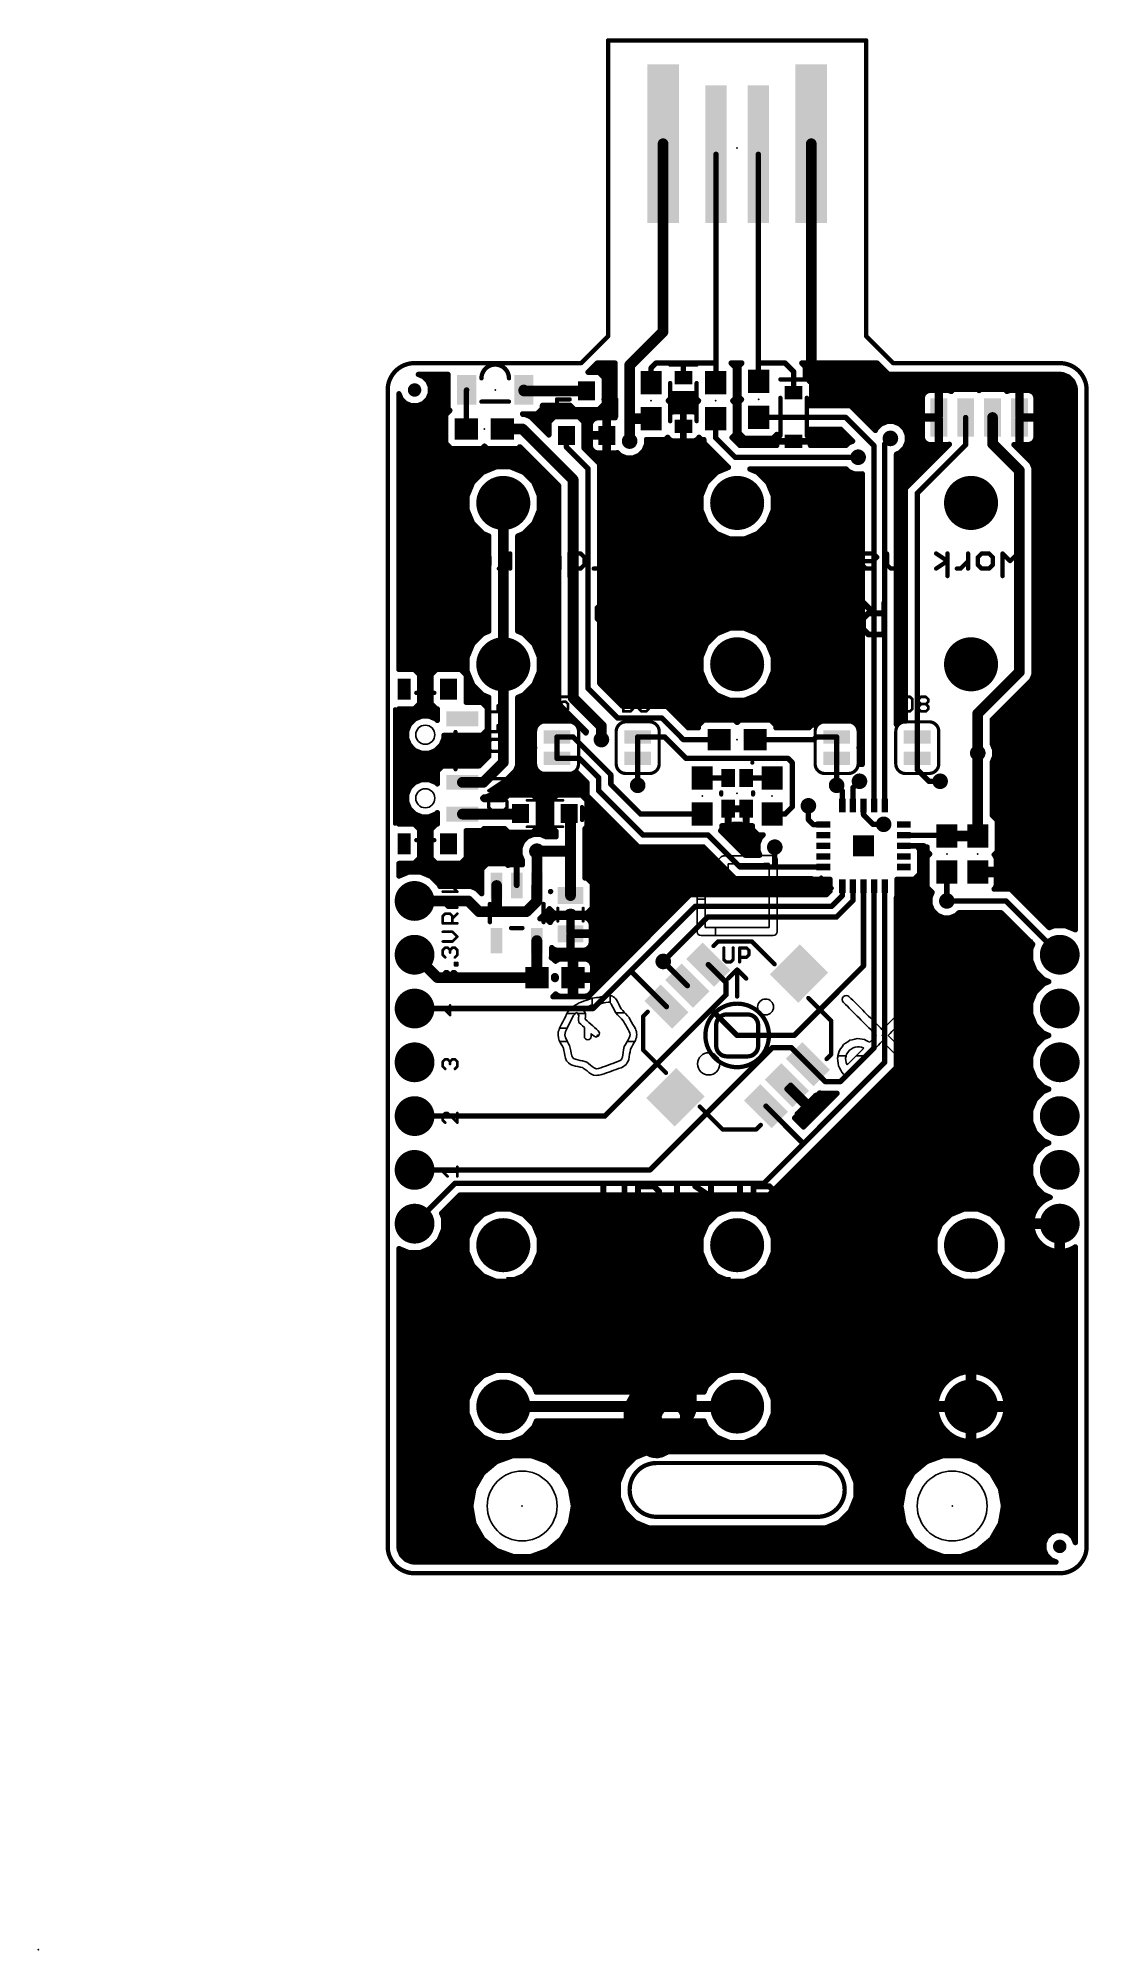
# Model space of a CAD drawing. Extents: x -16.5 to 33.1, y -17.8 to 72.5.
import ezdxf

# ---------------------------------------------------------------- set-up
doc = ezdxf.new("R2010")
doc.units = 0
for name, color, linetype in [('1', 22, 'CONTINUOUS'), ('17', 82, 'CONTINUOUS'), ('18', 82, 'CONTINUOUS'), ('20', 7, 'CONTINUOUS'), ('21', 7, 'CONTINUOUS'), ('23', 7, 'CONTINUOUS')]:
    doc.layers.add(name, color=color, linetype=linetype)

# ---------------------------------------------------------------- blocks, each defined once
blk = doc.blocks.new('ROUNDP')
at = {"const_width": 0.5}
blk.add_lwpolyline([(0, -0.25, 1), (0, 0.25, 1), (0, -0.25)], format="xyb", dxfattribs=at)
blk = doc.blocks.new('RECT')
blk.add_solid([(-0.5, -0.5), (0.5, -0.5), (-0.5, 0.5), (0.5, 0.5)])
blk = doc.blocks.new('PIE')
at = {"const_width": 0.5}
blk.add_lwpolyline([(0, -0.25, 1), (0, 0.25, 1), (0, -0.25)], format="xyb", dxfattribs=at)
blk = doc.blocks.new('ROUNDV')
at = {"const_width": 0.5}
blk.add_lwpolyline([(0, -0.25, 1), (0, 0.25, 1), (0, -0.25)], format="xyb", dxfattribs=at)

msp = doc.modelspace()

# ---------------------------------------------------------------- linework, layer by layer
at = {"layer": '1'}
for points, const_width in [([(13.01, 67.51), (13.01, 58.6322)], 0.508), ([(20.01, 67.51), (20.01, 56.388)], 0.508), ([(15.51, 67.01), (15.51, 57.15)], 0.254), ([(17.51, 67.01), (17.51, 57.15)], 0.254), ([(13.01, 58.6322), (11.43, 57.0522)], 0.508), ([(9.4671, 56.7188), (9.8983, 57.15)], 0.254), ([(9.6443, 56.896), (10.7442, 56.896)], 0.254), ([(9.8983, 57.15), (10.7442, 57.15)], 0.254), ([(10.7442, 57.15), (10.7442, 54.568)], 0.254), ([(11.43, 57.0522), (11.43, 54.522)], 0.508), ([(12.446, 56.9211), (12.675, 57.15)], 0.254), ([(12.446, 56.222), (12.446, 56.9211)], 0.254), ([(12.675, 57.15), (13.97, 57.15)], 0.254), ([(13.97, 57.15), (15.51, 57.15)], 0.254), ([(13.97, 56.4585), (13.97, 57.15)], 0.254), ([(15.51, 57.15), (15.51, 56.238)], 0.254), ([(16.4258, 56.9509), (16.2267, 57.15)], 0.254), ([(16.2267, 57.15), (16.7298, 57.15)], 0.254), ([(16.4258, 55.4931), (16.4258, 56.9509)], 0.254), ([(16.4258, 56.896), (16.5942, 56.896)], 0.254), ([(16.7298, 57.15), (16.5942, 57.0144)], 0.254), ([(16.5942, 57.0144), (16.5942, 55.5566)], 0.254), ([(17.51, 57.15), (17.51, 56.3015)], 0.254), ([(18.7754, 57.15), (17.51, 57.15)], 0.254), ([(19.177, 56.7484), (18.7754, 57.15)], 0.254), ([(19.177, 55.76), (19.177, 56.7484)], 0.254), ([(19.7358, 56.9799), (19.5657, 57.15)], 0.254), ([(19.5657, 57.15), (23.1217, 57.15)], 0.254), ([(19.7358, 56.5068), (19.7358, 56.9799)], 0.254), ([(19.7358, 56.896), (23.3757, 56.896)], 0.254), ([(23.1217, 57.15), (23.6551, 56.6166)], 0.254), ([(1.6944, 56.5152), (1.4497, 56.6166)], 0.254), ([(1.4497, 56.6166), (2.8482, 56.6166)], 0.254), ([(1.9052, 56.3044), (1.6944, 56.5152)], 0.254), ([(1.8217, 56.388), (2.8482, 56.388)], 0.254), ([(2.0193, 56.029), (1.9052, 56.3044)], 0.254), ([(1.9758, 56.134), (2.8482, 56.134)], 0.254), ([(2.0193, 55.731), (2.0193, 56.029)], 0.254), ([(2.0193, 55.88), (2.8482, 55.88)], 0.254), ([(2.8482, 56.6166), (2.8482, 55.0011)], 0.254), ([(3.722, 55.872), (3.73, 55.88)], 0.254), ([(3.722, 54.0385), (3.722, 55.872)], 0.254), ([(6.43, 55.88), (6.43, 55.837)], 0.508), ([(6.43, 55.837), (9.398, 55.837)], 0.508), ([(9.9769, 56.7188), (9.4671, 56.7188)], 0.254), ([(10.2298, 56.4659), (9.9769, 56.7188)], 0.254), ([(10.0537, 56.642), (10.7442, 56.642)], 0.254), ([(10.2298, 55.2081), (10.2298, 56.4659)], 0.254), ([(10.2298, 56.388), (10.7442, 56.388)], 0.254), ([(10.2298, 56.134), (10.7442, 56.134)], 0.254), ([(10.2298, 55.88), (10.7442, 55.88)], 0.254), ([(15.51, 56.238), (15.494, 56.222)], 0.254), ([(16.4258, 56.642), (16.5942, 56.642)], 0.254), ([(16.4258, 56.388), (16.5942, 56.388)], 0.254), ([(16.4258, 56.134), (16.5942, 56.134)], 0.254), ([(16.4258, 55.88), (16.5942, 55.88)], 0.254), ([(17.51, 56.3015), (17.526, 56.2855)], 0.254), ([(19.7358, 56.642), (23.6297, 56.642)], 0.254), ([(19.7709, 56.5068), (19.7358, 56.5068)], 0.254), ([(20.0238, 56.2539), (19.7709, 56.5068)], 0.254), ([(21.59, 56.388), (20.01, 56.388)], 0.508), ([(19.8897, 56.388), (32.2637, 56.388)], 0.254), ([(20.0238, 55.2661), (20.0238, 56.2539)], 0.254), ([(20.0238, 56.134), (32.4268, 56.134)], 0.254), ([(20.0238, 55.88), (26.6943, 55.88)], 0.254), ([(23.6551, 56.6166), (31.75, 56.6166)], 0.254), ([(25.5848, 55.861), (25.4879, 55.835)], 0.254), ([(25.962, 55.861), (25.5848, 55.861)], 0.254), ([(25.962, 54.653), (25.962, 55.861)], 0.254), ([(26.4852, 55.861), (26.108, 55.861)], 0.254), ([(26.108, 55.861), (26.108, 54.653)], 0.254), ([(26.5821, 55.835), (26.4852, 55.861)], 0.254), ([(26.7261, 55.9118), (26.6247, 55.8104)], 0.254), ([(27.8839, 55.9118), (26.7261, 55.9118)], 0.254), ([(27.94, 55.8557), (27.8839, 55.9118)], 0.254), ([(27.9157, 55.88), (27.9643, 55.88)], 0.254), ([(27.9961, 55.9118), (27.94, 55.8557)], 0.254), ([(29.1539, 55.9118), (27.9961, 55.9118)], 0.254), ([(29.2553, 55.8104), (29.1539, 55.9118)], 0.254), ([(29.1857, 55.88), (32.4866, 55.88)], 0.254), ([(29.3948, 55.861), (29.2979, 55.835)], 0.254), ([(29.772, 55.861), (29.3948, 55.861)], 0.254), ([(29.772, 54.653), (29.772, 55.861)], 0.254), ([(30.2952, 55.861), (29.918, 55.861)], 0.254), ([(29.918, 55.861), (29.918, 54.653)], 0.254), ([(30.3921, 55.835), (30.2952, 55.861)], 0.254), ([(31.75, 56.6166), (31.8937, 56.6024)], 0.254), ([(31.8937, 56.6024), (32.1592, 56.4925)], 0.254), ([(32.1592, 56.4925), (32.3625, 56.2892)], 0.254), ([(32.3625, 56.2892), (32.4724, 56.0237)], 0.254), ([(32.4724, 56.0237), (32.4866, 55.88)], 0.254), ([(32.4866, 55.88), (32.4866, 30.3895)], 0.254), ([(0.5334, 42.6818), (0.5334, 55.7003)], 0.254), ([(0.5334, 55.7003), (0.6348, 55.4556)], 0.254), ([(0.5334, 55.626), (0.5642, 55.626)], 0.254), ([(0.5334, 55.372), (0.7183, 55.372)], 0.254), ([(0.5334, 55.118), (2.8482, 55.118)], 0.254), ([(0.6348, 55.4556), (0.8456, 55.2448)], 0.254), ([(0.8456, 55.2448), (1.121, 55.1307)], 0.254), ([(1.121, 55.1307), (1.419, 55.1307)], 0.254), ([(1.419, 55.1307), (1.6944, 55.2448)], 0.254), ([(1.6944, 55.2448), (1.9052, 55.4556)], 0.254), ([(1.8217, 55.372), (2.8482, 55.372)], 0.254), ([(1.9052, 55.4556), (2.0193, 55.731)], 0.254), ([(1.9758, 55.626), (2.8482, 55.626)], 0.254), ([(2.8482, 55.0011), (2.9361, 54.9132)], 0.254), ([(7.0589, 54.7482), (7.3118, 55.0011)], 0.254), ([(7.3118, 55.0011), (7.3118, 55.1512)], 0.254), ([(7.3118, 55.1512), (8.6231, 55.1512)], 0.254), ([(7.3118, 55.118), (8.6563, 55.118)], 0.254), ([(8.6231, 55.1512), (8.8191, 54.9552)], 0.254), ([(8.8191, 54.9552), (9.9769, 54.9552)], 0.254), ([(9.9769, 54.9552), (10.2298, 55.2081)], 0.254), ([(10.1397, 55.118), (10.7442, 55.118)], 0.254), ([(10.2298, 55.626), (10.7442, 55.626)], 0.254), ([(10.2298, 55.372), (10.7442, 55.372)], 0.254), ([(13.2567, 55.372), (13.3778, 55.4931)], 0.254), ([(13.3778, 55.2509), (13.2567, 55.372)], 0.254), ([(13.2567, 55.372), (14.6833, 55.372)], 0.254), ([(13.3778, 55.4931), (13.3778, 55.7117)], 0.254), ([(13.3778, 55.7117), (14.5622, 55.7117)], 0.254), ([(13.3778, 55.626), (14.5622, 55.626)], 0.254), ([(13.3778, 54.8111), (13.3778, 55.2509)], 0.254), ([(13.3778, 55.118), (14.5622, 55.118)], 0.254), ([(14.5622, 55.7117), (14.5622, 55.4931)], 0.254), ([(14.5622, 55.4931), (14.6833, 55.372)], 0.254), ([(14.6833, 55.372), (14.5622, 55.2509)], 0.254), ([(14.5622, 55.2509), (14.5622, 54.8111)], 0.254), ([(16.3047, 55.372), (16.4258, 55.4931)], 0.254), ([(16.4258, 55.2509), (16.3047, 55.372)], 0.254), ([(16.3047, 55.372), (16.6518, 55.372)], 0.254), ([(16.4258, 55.626), (16.5942, 55.626)], 0.254), ([(16.4258, 53.7931), (16.4258, 55.2509)], 0.254), ([(16.4258, 55.118), (16.5942, 55.118)], 0.254), ([(16.5942, 55.5566), (16.7153, 55.4355)], 0.254), ([(16.7153, 55.4355), (16.5942, 55.3144)], 0.254), ([(16.5942, 55.3144), (16.5942, 53.8566)], 0.254), ([(19.9019, 55.1443), (20.0238, 55.2661)], 0.254), ([(21.8654, 55.1443), (19.9019, 55.1443)], 0.254), ([(20.0238, 55.626), (25.2797, 55.626)], 0.254), ([(20.0238, 55.372), (25.254, 55.372)], 0.254), ([(23.039, 53.9707), (21.8654, 55.1443)], 0.254), ([(21.8917, 55.118), (25.254, 55.118)], 0.254), ([(25.28, 55.6271), (25.254, 55.5302)], 0.254), ([(25.254, 55.5302), (25.254, 54.653)], 0.254), ([(25.3301, 55.7139), (25.28, 55.6271)], 0.254), ([(25.4011, 55.7849), (25.3301, 55.7139)], 0.254), ([(25.4879, 55.835), (25.4011, 55.7849)], 0.254), ([(25.962, 55.626), (26.108, 55.626)], 0.254), ([(25.962, 55.372), (26.108, 55.372)], 0.254), ([(25.962, 55.118), (26.108, 55.118)], 0.254), ([(26.6247, 55.8104), (26.5821, 55.835)], 0.254), ([(29.2979, 55.835), (29.2553, 55.8104)], 0.254), ([(29.772, 55.626), (29.918, 55.626)], 0.254), ([(29.772, 55.372), (29.918, 55.372)], 0.254), ([(29.772, 55.118), (29.918, 55.118)], 0.254), ([(30.4789, 55.7849), (30.3921, 55.835)], 0.254), ([(30.5499, 55.7139), (30.4789, 55.7849)], 0.254), ([(30.6, 55.6271), (30.5499, 55.7139)], 0.254), ([(30.626, 55.5302), (30.6, 55.6271)], 0.254), ([(30.6003, 55.626), (32.4866, 55.626)], 0.254), ([(30.626, 54.653), (30.626, 55.5302)], 0.254), ([(30.626, 55.372), (32.4866, 55.372)], 0.254), ([(30.626, 55.118), (32.4866, 55.118)], 0.254), ([(0.5334, 54.864), (2.8868, 54.864)], 0.254), ([(0.5334, 54.61), (2.7402, 54.61)], 0.254), ([(0.5334, 54.356), (2.7402, 54.356)], 0.254), ([(0.5334, 54.102), (2.7402, 54.102)], 0.254), ([(2.9361, 54.9132), (2.7402, 54.7174)], 0.254), ([(2.7402, 54.7174), (2.7402, 53.3596)], 0.254), ([(6.3646, 54.0385), (5.422, 54.0385)], 0.508), ([(6.3646, 54.0385), (8.763, 51.6401)], 0.508), ([(6.3969, 54.7243), (6.373, 54.7482)], 0.254), ([(6.373, 54.7482), (7.0589, 54.7482)], 0.254), ([(6.501, 54.7243), (6.3969, 54.7243)], 0.254), ([(6.7531, 54.6199), (6.501, 54.7243)], 0.254), ([(6.946, 54.427), (6.7531, 54.6199)], 0.254), ([(6.7629, 54.61), (7.8603, 54.61)], 0.254), ([(7.6162, 53.7567), (6.946, 54.427)], 0.254), ([(6.946, 54.427), (6.946, 54.427)], 0.254), ([(7.0169, 54.356), (7.6162, 54.356)], 0.254), ([(7.1747, 54.864), (10.7442, 54.864)], 0.254), ([(7.2709, 54.102), (7.6162, 54.102)], 0.254), ([(7.8691, 54.6188), (7.6162, 54.3659)], 0.254), ([(7.6162, 54.3659), (7.6162, 53.7567)], 0.254), ([(9.0269, 54.6188), (7.8691, 54.6188)], 0.254), ([(9.2798, 54.3659), (9.0269, 54.6188)], 0.254), ([(9.0357, 54.61), (10.7442, 54.61)], 0.254), ([(9.2798, 53.1354), (9.2798, 54.3659)], 0.254), ([(9.2798, 54.356), (9.6056, 54.356)], 0.254), ([(9.2798, 54.102), (9.567, 54.102)], 0.254), ([(9.593, 54.3341), (9.567, 54.2372)], 0.254), ([(9.567, 54.2372), (9.567, 53.81)], 0.254), ([(9.6431, 54.4209), (9.593, 54.3341)], 0.254), ([(9.7141, 54.4919), (9.6431, 54.4209)], 0.254), ([(9.8009, 54.542), (9.7141, 54.4919)], 0.254), ([(9.8978, 54.568), (9.8009, 54.542)], 0.254), ([(10.275, 54.568), (9.8978, 54.568)], 0.254), ([(10.275, 53.81), (10.275, 54.568)], 0.254), ([(10.275, 54.356), (10.421, 54.356)], 0.254), ([(10.275, 54.102), (10.421, 54.102)], 0.254), ([(10.7442, 54.568), (10.421, 54.568)], 0.254), ([(10.421, 54.568), (10.421, 53.81)], 0.254), ([(11.43, 54.522), (12.446, 54.522)], 0.508), ([(11.43, 53.467), (11.43, 54.522)], 0.508), ([(13.3778, 54.864), (14.5622, 54.864)], 0.254), ([(13.4079, 54.8285), (13.3778, 54.8111)], 0.254), ([(13.5048, 54.8545), (13.4079, 54.8285)], 0.254), ([(13.9395, 54.8545), (13.5048, 54.8545)], 0.254), ([(13.9395, 54.189), (13.9395, 54.8545)], 0.254), ([(13.9395, 54.61), (14.0005, 54.61)], 0.254), ([(13.9395, 54.356), (14.0005, 54.356)], 0.254), ([(14.0005, 54.189), (13.9395, 54.189)], 0.254), ([(13.9395, 53.4625), (13.9395, 54.128)], 0.254), ([(13.9395, 54.128), (14.0005, 54.128)], 0.254), ([(13.9395, 54.102), (14.0005, 54.102)], 0.254), ([(14.4352, 54.8545), (14.0005, 54.8545)], 0.254), ([(14.0005, 54.8545), (14.0005, 54.189)], 0.254), ([(14.0005, 54.128), (14.0005, 53.4625)], 0.254), ([(14.5321, 54.8285), (14.4352, 54.8545)], 0.254), ([(14.5622, 54.8111), (14.5321, 54.8285)], 0.254), ([(15.494, 54.522), (15.494, 53.6208)], 0.254), ([(16.4258, 54.864), (16.5942, 54.864)], 0.254), ([(16.4258, 54.61), (16.5942, 54.61)], 0.254), ([(16.4258, 54.356), (16.5942, 54.356)], 0.254), ([(16.4258, 54.102), (16.5942, 54.102)], 0.254), ([(17.526, 54.5855), (21.634, 54.5855)], 0.254), ([(21.634, 54.5855), (22.979, 53.2405)], 0.254), ([(22.1457, 54.864), (25.254, 54.864)], 0.254), ([(22.3997, 54.61), (25.962, 54.61)], 0.254), ([(22.6537, 54.356), (23.4979, 54.356)], 0.254), ([(22.9077, 54.102), (23.1255, 54.102)], 0.254), ([(23.0707, 54.0472), (23.039, 53.9707)], 0.254), ([(23.2958, 54.2723), (23.0707, 54.0472)], 0.254), ([(23.5898, 54.3941), (23.2958, 54.2723)], 0.254), ([(23.9082, 54.3941), (23.5898, 54.3941)], 0.254), ([(24.2022, 54.2723), (23.9082, 54.3941)], 0.254), ([(24.0001, 54.356), (25.254, 54.356)], 0.254), ([(24.4273, 54.0472), (24.2022, 54.2723)], 0.254), ([(24.3725, 54.102), (25.254, 54.102)], 0.254), ([(24.5491, 53.7532), (24.4273, 54.0472)], 0.254), ([(25.254, 54.653), (25.962, 54.653)], 0.254), ([(25.962, 54.507), (25.254, 54.507)], 0.254), ([(25.254, 54.507), (25.254, 53.6298)], 0.254), ([(25.962, 54.864), (26.108, 54.864)], 0.254), ([(26.108, 54.653), (25.962, 54.653)], 0.254), ([(25.962, 54.653), (25.962, 54.507)], 0.254), ([(25.962, 53.299), (25.962, 54.507)], 0.254), ([(25.962, 54.507), (26.108, 54.507)], 0.254), ([(25.962, 54.356), (26.108, 54.356)], 0.254), ([(25.962, 54.102), (26.108, 54.102)], 0.254), ([(26.108, 54.507), (26.108, 53.299)], 0.254), ([(27.305, 54.58), (27.305, 53.2912)], 0.254), ([(28.575, 53.34), (28.575, 54.58)], 0.508), ([(29.772, 54.864), (29.918, 54.864)], 0.254), ([(29.918, 54.653), (29.772, 54.653)], 0.254), ([(29.772, 53.299), (29.772, 54.507)], 0.254), ([(29.772, 54.507), (29.918, 54.507)], 0.254), ([(29.772, 54.356), (29.918, 54.356)], 0.254), ([(29.772, 54.102), (29.918, 54.102)], 0.254), ([(29.918, 54.507), (29.918, 54.653)], 0.254), ([(29.918, 54.653), (30.626, 54.653)], 0.254), ([(29.918, 54.61), (32.4866, 54.61)], 0.254), ([(29.918, 54.507), (29.918, 53.299)], 0.254), ([(30.626, 54.507), (29.918, 54.507)], 0.254), ([(30.626, 54.864), (32.4866, 54.864)], 0.254), ([(30.626, 53.6298), (30.626, 54.507)], 0.254), ([(30.626, 54.356), (32.4866, 54.356)], 0.254), ([(30.626, 54.102), (32.4866, 54.102)], 0.254), ([(0.5334, 53.848), (2.7402, 53.848)], 0.254), ([(0.5334, 53.594), (2.7402, 53.594)], 0.254), ([(0.5334, 53.34), (2.7598, 53.34)], 0.254), ([(2.7402, 53.3596), (2.9931, 53.1067)], 0.254), ([(4.4509, 53.1067), (4.572, 53.2278)], 0.254), ([(4.572, 53.2278), (4.6931, 53.1067)], 0.254), ([(6.1509, 53.1067), (6.2387, 53.1945)], 0.254), ([(6.2387, 53.1945), (8.0772, 51.356)], 0.254), ([(7.5249, 53.848), (7.6162, 53.848)], 0.254), ([(8.4455, 53.7345), (8.448, 53.737)], 0.254), ([(8.4455, 53.7345), (8.4455, 53.1795)], 0.254), ([(8.4455, 53.1795), (9.4615, 52.1635)], 0.254), ([(9.2798, 53.848), (9.567, 53.848)], 0.254), ([(9.2798, 53.594), (9.567, 53.594)], 0.254), ([(9.2798, 53.34), (9.567, 53.34)], 0.254), ([(9.693, 52.7223), (9.2798, 53.1354)], 0.254), ([(9.567, 53.81), (10.275, 53.81)], 0.254), ([(10.275, 53.664), (9.567, 53.664)], 0.254), ([(9.567, 53.664), (9.567, 53.2368)], 0.254), ([(9.567, 53.2368), (9.593, 53.1399)], 0.254), ([(9.593, 53.1399), (9.6431, 53.0531)], 0.254), ([(10.275, 53.848), (10.421, 53.848)], 0.254), ([(10.421, 53.81), (10.275, 53.81)], 0.254), ([(10.275, 53.81), (10.275, 53.664)], 0.254), ([(10.275, 52.906), (10.275, 53.664)], 0.254), ([(10.275, 53.664), (10.421, 53.664)], 0.254), ([(10.275, 53.594), (10.421, 53.594)], 0.254), ([(10.275, 53.34), (10.421, 53.34)], 0.254), ([(10.421, 53.664), (10.421, 52.906)], 0.254), ([(12.1083, 53.0138), (12.2301, 53.3078)], 0.254), ([(12.2301, 53.3078), (12.2301, 53.5402)], 0.254), ([(12.2301, 53.5402), (13.1249, 53.5402)], 0.254), ([(12.2301, 53.34), (14.9845, 53.34)], 0.254), ([(13.1249, 53.5402), (13.2297, 53.645)], 0.254), ([(13.1787, 53.594), (13.2657, 53.594)], 0.254), ([(13.2297, 53.645), (13.2501, 53.6096)], 0.254), ([(13.2501, 53.6096), (13.3211, 53.5386)], 0.254), ([(13.3211, 53.5386), (13.4079, 53.4885)], 0.254), ([(13.4079, 53.4885), (13.5048, 53.4625)], 0.254), ([(13.5048, 53.4625), (13.9395, 53.4625)], 0.254), ([(13.9395, 53.848), (14.0005, 53.848)], 0.254), ([(13.9395, 53.594), (14.0005, 53.594)], 0.254), ([(14.0005, 53.4625), (14.4352, 53.4625)], 0.254), ([(14.4352, 53.4625), (14.5321, 53.4885)], 0.254), ([(14.5321, 53.4885), (14.6189, 53.5386)], 0.254), ([(14.6189, 53.5386), (14.6899, 53.6096)], 0.254), ([(14.6743, 53.594), (14.7613, 53.594)], 0.254), ([(14.6899, 53.6096), (14.7103, 53.645)], 0.254), ([(14.7103, 53.645), (14.8151, 53.5402)], 0.254), ([(14.8151, 53.5402), (14.9352, 53.5402)], 0.254), ([(14.9352, 53.5402), (14.9352, 53.3893)], 0.254), ([(14.9352, 53.3893), (15.851, 52.4735)], 0.254), ([(15.494, 53.6208), (16.4098, 52.705)], 0.254), ([(16.2689, 53.6362), (16.4258, 53.7931)], 0.254), ([(16.6413, 53.2638), (16.2689, 53.6362)], 0.254), ([(16.3111, 53.594), (18.381, 53.594)], 0.254), ([(16.4258, 53.848), (16.6028, 53.848)], 0.254), ([(16.5651, 53.34), (18.381, 53.34)], 0.254), ([(16.5942, 53.8566), (16.8471, 53.6037)], 0.254), ([(18.381, 53.2638), (16.6413, 53.2638)], 0.254), ([(16.8471, 53.6037), (18.2049, 53.6037)], 0.254), ([(18.2049, 53.6037), (18.381, 53.7798)], 0.254), ([(18.381, 53.7798), (18.381, 53.4905)], 0.254), ([(18.381, 53.4905), (19.1465, 53.4905)], 0.254), ([(19.1465, 53.4295), (18.381, 53.4295)], 0.254), ([(18.381, 53.4295), (18.381, 53.2638)], 0.254), ([(19.1465, 53.4905), (19.1465, 53.4295)], 0.254), ([(19.2075, 53.4295), (19.2075, 53.4905)], 0.254), ([(19.2075, 53.4905), (19.973, 53.4905)], 0.254), ([(19.973, 53.4295), (19.2075, 53.4295)], 0.254), ([(19.8969, 54.0089), (19.8791, 54.0267)], 0.254), ([(19.8791, 54.0267), (21.4025, 54.0267)], 0.254), ([(19.947, 53.9221), (19.8969, 54.0089)], 0.254), ([(19.973, 53.8252), (19.947, 53.9221)], 0.254), ([(19.9669, 53.848), (21.5812, 53.848)], 0.254), ([(19.973, 53.4905), (19.973, 53.8252)], 0.254), ([(19.973, 53.594), (21.8352, 53.594)], 0.254), ([(19.973, 53.2638), (19.973, 53.4295)], 0.254), ([(19.973, 53.34), (21.7285, 53.34)], 0.254), ([(21.6523, 53.2638), (19.973, 53.2638)], 0.254), ([(21.4025, 54.0267), (21.9656, 53.4636)], 0.254), ([(21.7718, 53.3833), (21.6523, 53.2638)], 0.254), ([(21.9656, 53.4636), (21.7718, 53.3833)], 0.254), ([(22.979, 53.2405), (22.979, 36.2535)], 0.254), ([(23.749, 53.594), (23.479, 53.324)], 0.254), ([(23.479, 53.324), (23.479, 36.2535)], 0.254), ([(24.2022, 52.9157), (24.4273, 53.1408)], 0.254), ([(24.4273, 53.1408), (24.5491, 53.4348)], 0.254), ([(24.5098, 53.848), (25.254, 53.848)], 0.254), ([(24.5098, 53.34), (25.4619, 53.34)], 0.254), ([(24.5491, 53.4348), (24.5491, 53.7532)], 0.254), ([(24.5491, 53.594), (25.2636, 53.594)], 0.254), ([(26.5362, 53.3127), (24.7875, 51.564)], 0.254), ([(27.305, 53.2912), (25.019, 51.0052)], 0.254), ([(25.254, 53.6298), (25.28, 53.5329)], 0.254), ([(25.28, 53.5329), (25.3301, 53.4461)], 0.254), ([(25.3301, 53.4461), (25.4011, 53.3751)], 0.254), ([(25.4011, 53.3751), (25.4879, 53.325)], 0.254), ([(25.4879, 53.325), (25.5848, 53.299)], 0.254), ([(25.5848, 53.299), (25.962, 53.299)], 0.254), ([(25.962, 53.848), (26.108, 53.848)], 0.254), ([(25.962, 53.594), (26.108, 53.594)], 0.254), ([(25.962, 53.34), (26.108, 53.34)], 0.254), ([(26.108, 53.299), (26.4852, 53.299)], 0.254), ([(26.4852, 53.299), (26.5362, 53.3127)], 0.254), ([(29.845, 52.07), (28.575, 53.34)], 0.508), ([(30.4264, 52.4585), (29.5859, 53.299)], 0.254), ([(29.5859, 53.299), (29.772, 53.299)], 0.254), ([(29.772, 53.848), (29.918, 53.848)], 0.254), ([(29.772, 53.594), (29.918, 53.594)], 0.254), ([(29.772, 53.34), (29.918, 53.34)], 0.254), ([(29.918, 53.299), (30.2952, 53.299)], 0.254), ([(30.2952, 53.299), (30.3921, 53.325)], 0.254), ([(30.3921, 53.325), (30.4789, 53.3751)], 0.254), ([(30.4181, 53.34), (32.4866, 53.34)], 0.254), ([(30.4789, 53.3751), (30.5499, 53.4461)], 0.254), ([(30.5499, 53.4461), (30.6, 53.5329)], 0.254), ([(30.6, 53.5329), (30.626, 53.6298)], 0.254), ([(30.6164, 53.594), (32.4866, 53.594)], 0.254), ([(30.626, 53.848), (32.4866, 53.848)], 0.254), ([(0.5334, 53.086), (6.3472, 53.086)], 0.254), ([(0.5334, 52.832), (6.6012, 52.832)], 0.254), ([(0.5334, 52.578), (6.8552, 52.578)], 0.254), ([(0.5334, 52.324), (7.1092, 52.324)], 0.254), ([(2.9931, 53.1067), (4.4509, 53.1067)], 0.254), ([(5.1212, 52.2541), (4.4934, 51.9941)], 0.254), ([(4.6931, 53.1067), (6.1509, 53.1067)], 0.254), ([(5.8008, 52.2541), (5.1212, 52.2541)], 0.254), ([(6.4286, 51.9941), (5.8008, 52.2541)], 0.254), ([(9.3292, 53.086), (9.6241, 53.086)], 0.254), ([(9.5832, 52.832), (10.9335, 52.832)], 0.254), ([(9.6431, 53.0531), (9.7141, 52.9821)], 0.254), ([(10.0203, 52.3949), (9.693, 52.7223)], 0.254), ([(9.7141, 52.9821), (9.8009, 52.932)], 0.254), ([(9.8009, 52.932), (9.8978, 52.906)], 0.254), ([(9.8372, 52.578), (15.7465, 52.578)], 0.254), ([(9.8978, 52.906), (10.275, 52.906)], 0.254), ([(10.0203, 42.0274), (10.0203, 52.3949)], 0.254), ([(10.0203, 52.324), (16.0005, 52.324)], 0.254), ([(10.275, 53.086), (10.421, 53.086)], 0.254), ([(10.421, 52.906), (10.7982, 52.906)], 0.254), ([(10.7982, 52.906), (10.8465, 52.919)], 0.254), ([(10.8465, 52.919), (10.9768, 52.7887)], 0.254), ([(10.9768, 52.7887), (11.2708, 52.6669)], 0.254), ([(11.2708, 52.6669), (11.5892, 52.6669)], 0.254), ([(11.5892, 52.6669), (11.8832, 52.7887)], 0.254), ([(11.8832, 52.7887), (12.1083, 53.0138)], 0.254), ([(11.9265, 52.832), (15.4925, 52.832)], 0.254), ([(12.1382, 53.086), (15.2385, 53.086)], 0.254), ([(15.851, 52.4735), (16.0996, 52.2249)], 0.254), ([(16.4098, 52.705), (22.225, 52.705)], 0.254), ([(24.0378, 52.8476), (24.2022, 52.9157)], 0.254), ([(24.0378, 40.0789), (24.0378, 52.8476)], 0.254), ([(24.0378, 52.832), (26.0555, 52.832)], 0.254), ([(24.0378, 52.578), (25.8015, 52.578)], 0.254), ([(24.0378, 52.324), (25.5475, 52.324)], 0.254), ([(24.3725, 53.086), (26.3095, 53.086)], 0.254), ([(29.7989, 53.086), (32.4866, 53.086)], 0.254), ([(30.0529, 52.832), (32.4866, 52.832)], 0.254), ([(30.3069, 52.578), (32.4866, 52.578)], 0.254), ([(30.5308, 52.2064), (30.4264, 52.4585)], 0.254), ([(30.4821, 52.324), (32.4866, 52.324)], 0.254), ([(0.5334, 52.07), (4.6767, 52.07)], 0.254), ([(0.5334, 51.816), (4.3153, 51.816)], 0.254), ([(0.5334, 51.562), (4.0613, 51.562)], 0.254), ([(4.0129, 51.5136), (3.7529, 50.8858)], 0.254), ([(4.4934, 51.9941), (4.0129, 51.5136)], 0.254), ([(6.2453, 52.07), (7.3632, 52.07)], 0.254), ([(6.9091, 51.5136), (6.4286, 51.9941)], 0.254), ([(6.6067, 51.816), (7.6172, 51.816)], 0.254), ([(6.8607, 51.562), (7.8712, 51.562)], 0.254), ([(7.1691, 50.8858), (6.9091, 51.5136)], 0.254), ([(8.0772, 51.356), (8.0772, 41.2021)], 0.254), ([(8.763, 41.3385), (8.763, 51.6401)], 0.508), ([(9.4615, 41.7959), (9.4615, 52.1635)], 0.254), ([(10.0203, 52.07), (15.7257, 52.07)], 0.254), ([(10.0203, 51.816), (15.3643, 51.816)], 0.254), ([(10.0203, 51.562), (15.1103, 51.562)], 0.254), ([(15.0619, 51.5136), (14.8018, 50.8858)], 0.254), ([(15.5424, 51.9941), (15.0619, 51.5136)], 0.254), ([(16.0996, 52.2249), (15.5424, 51.9941)], 0.254), ([(17.4776, 51.9941), (17.1104, 52.1462)], 0.254), ([(17.1104, 52.1462), (21.6523, 52.1462)], 0.254), ([(17.2943, 52.07), (21.7285, 52.07)], 0.254), ([(17.9581, 51.5136), (17.4776, 51.9941)], 0.254), ([(17.6557, 51.816), (22.4202, 51.816)], 0.254), ([(17.9097, 51.562), (22.4202, 51.562)], 0.254), ([(18.2181, 50.8858), (17.9581, 51.5136)], 0.254), ([(21.6523, 52.1462), (21.7718, 52.0267)], 0.254), ([(21.7718, 52.0267), (22.0658, 51.9049)], 0.254), ([(22.0658, 51.9049), (22.3842, 51.9049)], 0.254), ([(22.3842, 51.9049), (22.4202, 51.9198)], 0.254), ([(22.4202, 51.9198), (22.4202, 38.2016)], 0.254), ([(24.0378, 52.07), (25.2935, 52.07)], 0.254), ([(24.0378, 51.816), (25.0395, 51.816)], 0.254), ([(24.0378, 51.562), (24.7855, 51.562)], 0.254), ([(24.7875, 51.564), (24.4602, 51.2367)], 0.254), ([(29.845, 52.07), (29.845, 42.5679)], 0.508), ([(30.5308, 42.4315), (30.5308, 52.2064)], 0.254), ([(30.5308, 52.07), (32.4866, 52.07)], 0.254), ([(30.5308, 51.816), (32.4866, 51.816)], 0.254), ([(30.5308, 51.562), (32.4866, 51.562)], 0.254), ([(0.5334, 51.308), (3.9277, 51.308)], 0.254), ([(0.5334, 51.054), (3.8225, 51.054)], 0.254), ([(0.5334, 50.8), (3.7529, 50.8)], 0.254), ([(0.5334, 50.546), (3.7529, 50.546)], 0.254), ([(3.7529, 50.8858), (3.7529, 50.2062)], 0.254), ([(5.461, 50.546), (5.461, 38.2929)], 0.508), ([(6.9943, 51.308), (8.0772, 51.308)], 0.254), ([(7.0995, 51.054), (8.0772, 51.054)], 0.254), ([(7.1691, 50.2062), (7.1691, 50.8858)], 0.254), ([(7.1691, 50.8), (8.0772, 50.8)], 0.254), ([(7.1691, 50.546), (8.0772, 50.546)], 0.254), ([(10.0203, 51.308), (14.9767, 51.308)], 0.254), ([(10.0203, 51.054), (14.8715, 51.054)], 0.254), ([(10.0203, 50.8), (14.8018, 50.8)], 0.254), ([(10.0203, 50.546), (14.8018, 50.546)], 0.254), ([(14.8018, 50.8858), (14.8018, 50.2062)], 0.254), ([(18.0433, 51.308), (22.4202, 51.308)], 0.254), ([(18.1485, 51.054), (22.4202, 51.054)], 0.254), ([(18.2181, 50.2062), (18.2181, 50.8858)], 0.254), ([(18.2181, 50.8), (22.4202, 50.8)], 0.254), ([(18.2181, 50.546), (22.4202, 50.546)], 0.254), ([(24.0378, 51.308), (24.5315, 51.308)], 0.254), ([(24.0378, 51.054), (24.4602, 51.054)], 0.254), ([(24.0378, 50.8), (24.4602, 50.8)], 0.254), ([(24.0378, 50.546), (24.4602, 50.546)], 0.254), ([(24.4602, 51.2367), (24.4602, 40.2463)], 0.254), ([(25.019, 51.0052), (25.019, 39.497)], 0.254), ([(30.5308, 51.308), (32.4866, 51.308)], 0.254), ([(30.5308, 51.054), (32.4866, 51.054)], 0.254), ([(30.5308, 50.8), (32.4866, 50.8)], 0.254), ([(30.5308, 50.546), (32.4866, 50.546)], 0.254), ([(0.5334, 50.292), (3.7529, 50.292)], 0.254), ([(0.5334, 50.038), (3.8225, 50.038)], 0.254), ([(0.5334, 49.784), (3.9277, 49.784)], 0.254), ([(0.5334, 49.53), (4.0613, 49.53)], 0.254), ([(3.7529, 50.2062), (4.0129, 49.5784)], 0.254), ([(4.0129, 49.5784), (4.4934, 49.0979)], 0.254), ([(6.4286, 49.0979), (6.9091, 49.5784)], 0.254), ([(6.8607, 49.53), (8.0772, 49.53)], 0.254), ([(6.9091, 49.5784), (7.1691, 50.2062)], 0.254), ([(6.9943, 49.784), (8.0772, 49.784)], 0.254), ([(7.0995, 50.038), (8.0772, 50.038)], 0.254), ([(7.1691, 50.292), (8.0772, 50.292)], 0.254), ([(10.0203, 50.292), (14.8018, 50.292)], 0.254), ([(10.0203, 50.038), (14.8715, 50.038)], 0.254), ([(10.0203, 49.784), (14.9767, 49.784)], 0.254), ([(10.0203, 49.53), (15.1103, 49.53)], 0.254), ([(14.8018, 50.2062), (15.0619, 49.5784)], 0.254), ([(15.0619, 49.5784), (15.5424, 49.0979)], 0.254), ([(17.4776, 49.0979), (17.9581, 49.5784)], 0.254), ([(17.9097, 49.53), (22.4202, 49.53)], 0.254), ([(17.9581, 49.5784), (18.2181, 50.2062)], 0.254), ([(18.0433, 49.784), (22.4202, 49.784)], 0.254), ([(18.1485, 50.038), (22.4202, 50.038)], 0.254), ([(18.2181, 50.292), (22.4202, 50.292)], 0.254), ([(24.0378, 50.292), (24.4602, 50.292)], 0.254), ([(24.0378, 50.038), (24.4602, 50.038)], 0.254), ([(24.0378, 49.784), (24.4602, 49.784)], 0.254), ([(24.0378, 49.53), (24.4602, 49.53)], 0.254), ([(30.5308, 50.292), (32.4866, 50.292)], 0.254), ([(30.5308, 50.038), (32.4866, 50.038)], 0.254), ([(30.5308, 49.784), (32.4866, 49.784)], 0.254), ([(30.5308, 49.53), (32.4866, 49.53)], 0.254), ([(0.5334, 49.276), (4.3153, 49.276)], 0.254), ([(0.5334, 49.022), (4.6766, 49.022)], 0.254), ([(0.5334, 48.768), (4.7752, 48.768)], 0.254), ([(4.4934, 49.0979), (4.7752, 48.9812)], 0.254), ([(4.7752, 48.9812), (4.7752, 44.4908)], 0.254), ([(6.1468, 48.9812), (6.4286, 49.0979)], 0.254), ([(6.1468, 44.4908), (6.1468, 48.9812)], 0.254), ([(6.1468, 48.768), (8.0772, 48.768)], 0.254), ([(6.2453, 49.022), (8.0772, 49.022)], 0.254), ([(6.6067, 49.276), (8.0772, 49.276)], 0.254), ([(10.0203, 49.276), (15.3643, 49.276)], 0.254), ([(10.0203, 49.022), (15.7256, 49.022)], 0.254), ([(10.0203, 48.768), (22.4202, 48.768)], 0.254), ([(15.5424, 49.0979), (16.1702, 48.8379)], 0.254), ([(16.1702, 48.8379), (16.8498, 48.8379)], 0.254), ([(16.8498, 48.8379), (17.4776, 49.0979)], 0.254), ([(17.2943, 49.022), (22.4202, 49.022)], 0.254), ([(17.6557, 49.276), (22.4202, 49.276)], 0.254), ([(24.0378, 49.276), (24.4602, 49.276)], 0.254), ([(24.0378, 49.022), (24.4602, 49.022)], 0.254), ([(24.0378, 48.768), (24.4602, 48.768)], 0.254), ([(30.5308, 49.276), (32.4866, 49.276)], 0.254), ([(30.5308, 49.022), (32.4866, 49.022)], 0.254), ([(30.5308, 48.768), (32.4866, 48.768)], 0.254), ([(0.5334, 48.514), (4.7752, 48.514)], 0.254), ([(0.5334, 48.26), (4.7752, 48.26)], 0.254), ([(0.5334, 48.006), (4.7752, 48.006)], 0.254), ([(0.5334, 47.752), (4.7752, 47.752)], 0.254), ([(6.1468, 48.514), (8.0772, 48.514)], 0.254), ([(6.1468, 48.26), (8.0772, 48.26)], 0.254), ([(6.1468, 48.006), (8.0772, 48.006)], 0.254), ([(6.1468, 47.752), (8.0772, 47.752)], 0.254), ([(10.0203, 48.514), (22.4202, 48.514)], 0.254), ([(10.0203, 48.26), (22.4202, 48.26)], 0.254), ([(10.0203, 48.006), (22.4202, 48.006)], 0.254), ([(10.0203, 47.752), (22.4202, 47.752)], 0.254), ([(24.0378, 48.514), (24.4602, 48.514)], 0.254), ([(24.0378, 48.26), (24.4602, 48.26)], 0.254), ([(24.0378, 48.006), (24.4602, 48.006)], 0.254), ([(24.0378, 47.752), (24.4602, 47.752)], 0.254), ([(30.5308, 48.514), (32.4866, 48.514)], 0.254), ([(30.5308, 48.26), (32.4866, 48.26)], 0.254), ([(30.5308, 48.006), (32.4866, 48.006)], 0.254), ([(30.5308, 47.752), (32.4866, 47.752)], 0.254), ([(0.5334, 47.498), (4.7752, 47.498)], 0.254), ([(0.5334, 47.244), (4.7752, 47.244)], 0.254), ([(0.5334, 46.99), (4.7752, 46.99)], 0.254), ([(6.1468, 47.498), (8.0772, 47.498)], 0.254), ([(6.1468, 47.244), (8.0772, 47.244)], 0.254), ([(6.1468, 46.99), (8.0772, 46.99)], 0.254), ([(10.0203, 47.498), (22.4202, 47.498)], 0.254), ([(10.0203, 47.244), (22.4202, 47.244)], 0.254), ([(10.0203, 46.99), (22.4202, 46.99)], 0.254), ([(24.0378, 47.498), (24.4602, 47.498)], 0.254), ([(24.0378, 47.244), (24.4602, 47.244)], 0.254), ([(24.0378, 46.99), (24.4602, 46.99)], 0.254), ([(30.5308, 47.498), (32.4866, 47.498)], 0.254), ([(30.5308, 47.244), (32.4866, 47.244)], 0.254), ([(30.5308, 46.99), (32.4866, 46.99)], 0.254), ([(0.5334, 46.736), (4.7752, 46.736)], 0.254), ([(0.5334, 46.482), (4.7752, 46.482)], 0.254), ([(0.5334, 46.228), (4.7752, 46.228)], 0.254), ([(0.5334, 45.974), (4.7752, 45.974)], 0.254), ([(6.1468, 46.736), (8.0772, 46.736)], 0.254), ([(6.1468, 46.482), (8.0772, 46.482)], 0.254), ([(6.1468, 46.228), (8.0772, 46.228)], 0.254), ([(6.1468, 45.974), (8.0772, 45.974)], 0.254), ([(10.0203, 46.736), (22.4202, 46.736)], 0.254), ([(10.0203, 46.482), (22.4202, 46.482)], 0.254), ([(10.0203, 46.228), (22.4202, 46.228)], 0.254), ([(10.0203, 45.974), (22.4202, 45.974)], 0.254), ([(24.0378, 46.736), (24.4602, 46.736)], 0.254), ([(24.0378, 46.482), (24.4602, 46.482)], 0.254), ([(24.0378, 46.228), (24.4602, 46.228)], 0.254), ([(24.0378, 45.974), (24.4602, 45.974)], 0.254), ([(30.5308, 46.736), (32.4866, 46.736)], 0.254), ([(30.5308, 46.482), (32.4866, 46.482)], 0.254), ([(30.5308, 46.228), (32.4866, 46.228)], 0.254), ([(30.5308, 45.974), (32.4866, 45.974)], 0.254), ([(0.5334, 45.72), (4.7752, 45.72)], 0.254), ([(0.5334, 45.466), (4.7752, 45.466)], 0.254), ([(0.5334, 45.212), (4.7752, 45.212)], 0.254), ([(6.1468, 45.72), (8.0772, 45.72)], 0.254), ([(6.1468, 45.466), (8.0772, 45.466)], 0.254), ([(6.1468, 45.212), (8.0772, 45.212)], 0.254), ([(10.0203, 45.72), (22.4202, 45.72)], 0.254), ([(10.0203, 45.466), (22.4202, 45.466)], 0.254), ([(10.0203, 45.212), (22.4202, 45.212)], 0.254), ([(24.0378, 45.72), (24.4602, 45.72)], 0.254), ([(24.0378, 45.466), (24.4602, 45.466)], 0.254), ([(24.0378, 45.212), (24.4602, 45.212)], 0.254), ([(30.5308, 45.72), (32.4866, 45.72)], 0.254), ([(30.5308, 45.466), (32.4866, 45.466)], 0.254), ([(30.5308, 45.212), (32.4866, 45.212)], 0.254), ([(0.5334, 44.958), (4.7752, 44.958)], 0.254), ([(0.5334, 44.704), (4.7752, 44.704)], 0.254), ([(0.5334, 44.45), (4.6767, 44.45)], 0.254), ([(0.5334, 44.196), (4.3153, 44.196)], 0.254), ([(4.4934, 44.3741), (4.0129, 43.8936)], 0.254), ([(4.7752, 44.4908), (4.4934, 44.3741)], 0.254), ([(6.1468, 44.958), (8.0772, 44.958)], 0.254), ([(6.1468, 44.704), (8.0772, 44.704)], 0.254), ([(6.4286, 44.3741), (6.1468, 44.4908)], 0.254), ([(6.2453, 44.45), (8.0772, 44.45)], 0.254), ([(6.9091, 43.8936), (6.4286, 44.3741)], 0.254), ([(6.6067, 44.196), (8.0772, 44.196)], 0.254), ([(10.0203, 44.958), (22.4202, 44.958)], 0.254), ([(10.0203, 44.704), (22.4202, 44.704)], 0.254), ([(10.0203, 44.45), (15.7257, 44.45)], 0.254), ([(10.0203, 44.196), (15.3643, 44.196)], 0.254), ([(15.5424, 44.3741), (15.0619, 43.8936)], 0.254), ([(16.1702, 44.6341), (15.5424, 44.3741)], 0.254), ([(16.8498, 44.6341), (16.1702, 44.6341)], 0.254), ([(17.4776, 44.3741), (16.8498, 44.6341)], 0.254), ([(17.2943, 44.45), (22.4202, 44.45)], 0.254), ([(17.9581, 43.8936), (17.4776, 44.3741)], 0.254), ([(17.6557, 44.196), (22.4202, 44.196)], 0.254), ([(24.0378, 44.958), (24.4602, 44.958)], 0.254), ([(24.0378, 44.704), (24.4602, 44.704)], 0.254), ([(24.0378, 44.45), (24.4602, 44.45)], 0.254), ([(24.0378, 44.196), (24.4602, 44.196)], 0.254), ([(30.5308, 44.958), (32.4866, 44.958)], 0.254), ([(30.5308, 44.704), (32.4866, 44.704)], 0.254), ([(30.5308, 44.45), (32.4866, 44.45)], 0.254), ([(30.5308, 44.196), (32.4866, 44.196)], 0.254), ([(0.5334, 43.942), (4.0613, 43.942)], 0.254), ([(0.5334, 43.688), (3.9277, 43.688)], 0.254), ([(0.5334, 43.434), (3.8225, 43.434)], 0.254), ([(4.0129, 43.8936), (3.7529, 43.2658)], 0.254), ([(3.7529, 43.2658), (3.7529, 42.5862)], 0.254), ([(6.8607, 43.942), (8.0772, 43.942)], 0.254), ([(7.1691, 43.2658), (6.9091, 43.8936)], 0.254), ([(6.9943, 43.688), (8.0772, 43.688)], 0.254), ([(7.0995, 43.434), (8.0772, 43.434)], 0.254), ([(7.1691, 42.5862), (7.1691, 43.2658)], 0.254), ([(10.0203, 43.942), (15.1103, 43.942)], 0.254), ([(10.0203, 43.688), (14.9767, 43.688)], 0.254), ([(10.0203, 43.434), (14.8715, 43.434)], 0.254), ([(15.0619, 43.8936), (14.8018, 43.2658)], 0.254), ([(14.8018, 43.2658), (14.8018, 42.5862)], 0.254), ([(17.9097, 43.942), (22.4202, 43.942)], 0.254), ([(18.2181, 43.2658), (17.9581, 43.8936)], 0.254), ([(18.0433, 43.688), (22.4202, 43.688)], 0.254), ([(18.1485, 43.434), (22.4202, 43.434)], 0.254), ([(18.2181, 42.5862), (18.2181, 43.2658)], 0.254), ([(24.0378, 43.942), (24.4602, 43.942)], 0.254), ([(24.0378, 43.688), (24.4602, 43.688)], 0.254), ([(24.0378, 43.434), (24.4602, 43.434)], 0.254), ([(30.5308, 43.942), (32.4866, 43.942)], 0.254), ([(30.5308, 43.688), (32.4866, 43.688)], 0.254), ([(30.5308, 43.434), (32.4866, 43.434)], 0.254), ([(0.5334, 43.18), (3.7529, 43.18)], 0.254), ([(0.5334, 42.926), (3.7529, 42.926)], 0.254), ([(1.2569, 42.6818), (0.5334, 42.6818)], 0.254), ([(1.5098, 42.4289), (1.2569, 42.6818)], 0.254), ([(1.2667, 42.672), (2.2893, 42.672)], 0.254), ([(1.5098, 41.0711), (1.5098, 42.4289)], 0.254), ([(1.5098, 42.418), (2.0462, 42.418)], 0.254), ([(2.2991, 42.6818), (2.0462, 42.4289)], 0.254), ([(2.0462, 42.4289), (2.0462, 41.0711)], 0.254), ([(3.4569, 42.6818), (2.2991, 42.6818)], 0.254), ([(3.7098, 42.4289), (3.4569, 42.6818)], 0.254), ([(3.4667, 42.672), (3.7529, 42.672)], 0.254), ([(3.7098, 41.1318), (3.7098, 42.4289)], 0.254), ([(3.7098, 42.418), (3.8225, 42.418)], 0.254), ([(3.7529, 42.5862), (4.0129, 41.9584)], 0.254), ([(6.9091, 41.9584), (7.1691, 42.5862)], 0.254), ([(7.0995, 42.418), (8.0772, 42.418)], 0.254), ([(7.1691, 43.18), (8.0772, 43.18)], 0.254), ([(7.1691, 42.926), (8.0772, 42.926)], 0.254), ([(7.1691, 42.672), (8.0772, 42.672)], 0.254), ([(10.0203, 43.18), (14.8018, 43.18)], 0.254), ([(10.0203, 42.926), (14.8018, 42.926)], 0.254), ([(10.0203, 42.672), (14.8018, 42.672)], 0.254), ([(10.0203, 42.418), (14.8715, 42.418)], 0.254), ([(14.8018, 42.5862), (15.0619, 41.9584)], 0.254), ([(17.9581, 41.9584), (18.2181, 42.5862)], 0.254), ([(18.1485, 42.418), (22.4202, 42.418)], 0.254), ([(18.2181, 43.18), (22.4202, 43.18)], 0.254), ([(18.2181, 42.926), (22.4202, 42.926)], 0.254), ([(18.2181, 42.672), (22.4202, 42.672)], 0.254), ([(24.0378, 43.18), (24.4602, 43.18)], 0.254), ([(24.0378, 42.926), (24.4602, 42.926)], 0.254), ([(24.0378, 42.672), (24.4602, 42.672)], 0.254), ([(24.0378, 42.418), (24.4602, 42.418)], 0.254), ([(29.845, 42.5679), (27.8765, 40.5994)], 0.508), ([(30.4264, 42.1794), (30.5308, 42.4315)], 0.254), ([(30.5252, 42.418), (32.4866, 42.418)], 0.254), ([(30.5308, 43.18), (32.4866, 43.18)], 0.254), ([(30.5308, 42.926), (32.4866, 42.926)], 0.254), ([(30.5308, 42.672), (32.4866, 42.672)], 0.254), ([(1.5098, 42.164), (2.0462, 42.164)], 0.254), ([(1.5098, 41.91), (2.0462, 41.91)], 0.254), ([(1.5098, 41.656), (2.0462, 41.656)], 0.254), ([(1.5098, 41.402), (2.0462, 41.402)], 0.254), ([(3.7098, 42.164), (3.9277, 42.164)], 0.254), ([(3.7098, 41.91), (4.0613, 41.91)], 0.254), ([(3.7098, 41.656), (4.3153, 41.656)], 0.254), ([(3.7098, 41.402), (4.6766, 41.402)], 0.254), ([(4.0129, 41.9584), (4.4934, 41.4779)], 0.254), ([(4.4934, 41.4779), (4.7752, 41.3612)], 0.254), ([(6.1468, 41.3612), (6.4286, 41.4779)], 0.254), ([(6.2453, 41.402), (8.0772, 41.402)], 0.254), ([(6.4286, 41.4779), (6.9091, 41.9584)], 0.254), ([(6.6067, 41.656), (8.0772, 41.656)], 0.254), ([(6.8607, 41.91), (8.0772, 41.91)], 0.254), ([(6.9943, 42.164), (8.0772, 42.164)], 0.254), ([(8.763, 41.3385), (10.0965, 40.005)], 0.508), ([(10.8714, 40.386), (9.4615, 41.7959)], 0.254), ([(10.0203, 42.164), (14.9767, 42.164)], 0.254), ([(11.1029, 40.9448), (10.0203, 42.0274)], 0.254), ([(10.1377, 41.91), (15.1103, 41.91)], 0.254), ([(10.3917, 41.656), (15.3643, 41.656)], 0.254), ([(10.6457, 41.402), (15.7256, 41.402)], 0.254), ([(15.0619, 41.9584), (15.5424, 41.4779)], 0.254), ([(15.5424, 41.4779), (16.1702, 41.2178)], 0.254), ([(16.8498, 41.2178), (17.4776, 41.4779)], 0.254), ([(17.2943, 41.402), (22.4202, 41.402)], 0.254), ([(17.4776, 41.4779), (17.9581, 41.9584)], 0.254), ([(17.6557, 41.656), (22.4202, 41.656)], 0.254), ([(17.9097, 41.91), (22.4202, 41.91)], 0.254), ([(18.0433, 42.164), (22.4202, 42.164)], 0.254), ([(24.0378, 42.164), (24.4602, 42.164)], 0.254), ([(24.0378, 41.91), (24.4602, 41.91)], 0.254), ([(24.0378, 41.656), (24.4602, 41.656)], 0.254), ([(24.0378, 41.402), (24.4602, 41.402)], 0.254), ([(28.5623, 40.3153), (30.4264, 42.1794)], 0.254), ([(29.649, 41.402), (32.4866, 41.402)], 0.254), ([(29.903, 41.656), (32.4866, 41.656)], 0.254), ([(30.157, 41.91), (32.4866, 41.91)], 0.254), ([(30.411, 42.164), (32.4866, 42.164)], 0.254), ([(0.5334, 35.3818), (0.5334, 40.8182)], 0.254), ([(0.5334, 40.8182), (1.2569, 40.8182)], 0.254), ([(0.5334, 40.64), (2.3462, 40.64)], 0.254), ([(1.2569, 40.8182), (1.5098, 41.0711)], 0.254), ([(1.3327, 40.894), (2.2233, 40.894)], 0.254), ([(1.5098, 41.148), (2.0462, 41.148)], 0.254), ([(2.0462, 41.0711), (2.2991, 40.8182)], 0.254), ([(2.2991, 40.8182), (2.3462, 40.8182)], 0.254), ([(2.3462, 40.8182), (2.3462, 40.2788)], 0.254), ([(3.7098, 41.148), (4.7752, 41.148)], 0.254), ([(4.4569, 41.1318), (3.7098, 41.1318)], 0.254), ([(4.7098, 40.8789), (4.4569, 41.1318)], 0.254), ([(4.6947, 40.894), (4.7752, 40.894)], 0.254), ([(4.7098, 39.8211), (4.7098, 40.8789)], 0.254), ([(4.7098, 40.64), (4.7752, 40.64)], 0.254), ([(4.7752, 41.3612), (4.7752, 38.577)], 0.254), ([(6.1468, 38.1565), (6.1468, 41.3612)], 0.254), ([(6.1468, 41.148), (8.0996, 41.148)], 0.254), ([(6.1468, 40.894), (8.2376, 40.894)], 0.254), ([(6.1468, 40.64), (8.4916, 40.64)], 0.254), ([(8.0772, 41.2021), (8.1816, 40.95)], 0.254), ([(8.1816, 40.95), (8.3745, 40.7571)], 0.254), ([(8.3745, 40.7571), (8.3745, 40.7571)], 0.254), ([(8.3745, 40.7571), (9.3861, 39.7456)], 0.254), ([(10.8997, 41.148), (22.4202, 41.148)], 0.254), ([(13.1855, 40.9448), (11.1029, 40.9448)], 0.254), ([(14.2015, 39.9288), (13.1855, 40.9448)], 0.254), ([(13.2363, 40.894), (22.4202, 40.894)], 0.254), ([(13.4903, 40.64), (22.4202, 40.64)], 0.254), ([(16.1702, 41.2178), (16.8498, 41.2178)], 0.254), ([(24.0378, 41.148), (24.4602, 41.148)], 0.254), ([(24.0378, 40.894), (24.4602, 40.894)], 0.254), ([(24.0378, 40.64), (24.4602, 40.64)], 0.254), ([(27.8765, 40.5994), (27.8765, 38.735)], 0.508), ([(28.887, 40.64), (32.4866, 40.64)], 0.254), ([(29.141, 40.894), (32.4866, 40.894)], 0.254), ([(29.395, 41.148), (32.4866, 41.148)], 0.254), ([(0.5334, 40.386), (1.3713, 40.386)], 0.254), ([(0.5334, 40.132), (1.063, 40.132)], 0.254), ([(0.5334, 39.878), (0.9387, 39.878)], 0.254), ([(0.5334, 39.624), (0.8962, 39.624)], 0.254), ([(1.0304, 40.0995), (0.8962, 39.7754)], 0.254), ([(0.8962, 39.7754), (0.8962, 39.4246)], 0.254), ([(1.2785, 40.3476), (1.0304, 40.0995)], 0.254), ([(1.6026, 40.4818), (1.2785, 40.3476)], 0.254), ([(1.9534, 40.4818), (1.6026, 40.4818)], 0.254), ([(2.2775, 40.3476), (1.9534, 40.4818)], 0.254), ([(2.1847, 40.386), (2.3462, 40.386)], 0.254), ([(2.3462, 40.2788), (2.2775, 40.3476)], 0.254), ([(4.4569, 39.5682), (4.7098, 39.8211)], 0.254), ([(4.5127, 39.624), (4.7752, 39.624)], 0.254), ([(4.7098, 40.386), (4.7752, 40.386)], 0.254), ([(4.7098, 40.132), (4.7752, 40.132)], 0.254), ([(4.7098, 39.878), (4.7752, 39.878)], 0.254), ([(6.1468, 40.386), (8.7456, 40.386)], 0.254), ([(6.1468, 40.132), (7.0728, 40.132)], 0.254), ([(6.1468, 39.878), (6.9342, 39.878)], 0.254), ([(6.1468, 39.624), (6.9342, 39.624)], 0.254), ([(7.1871, 40.2463), (6.9342, 39.9934)], 0.254), ([(6.9342, 39.9934), (6.9342, 39.0006)], 0.254), ([(8.8149, 40.2463), (7.1871, 40.2463)], 0.254), ([(9.0678, 39.9934), (8.8149, 40.2463)], 0.254), ([(8.9292, 40.132), (8.9996, 40.132)], 0.254), ([(9.0678, 39.9779), (9.0678, 39.9934)], 0.254), ([(9.3609, 39.6849), (9.0678, 39.9779)], 0.254), ([(9.1677, 39.878), (9.2536, 39.878)], 0.254), ([(9.3861, 39.7456), (9.3609, 39.6849)], 0.254), ([(10.0965, 40.005), (10.0965, 39.37)], 0.508), ([(10.8714, 40.386), (12.954, 40.386)], 0.254), ([(13.97, 39.37), (12.954, 40.386)], 0.254), ([(13.7443, 40.386), (22.4202, 40.386)], 0.254), ([(13.9983, 40.132), (14.7613, 40.132)], 0.254), ([(14.6782, 39.9288), (14.2015, 39.9288)], 0.254), ([(14.9311, 40.3018), (14.6782, 40.0489)], 0.254), ([(14.6782, 40.0489), (14.6782, 39.9288)], 0.254), ([(16.3889, 40.3018), (14.9311, 40.3018)], 0.254), ([(16.51, 40.1807), (16.3889, 40.3018)], 0.254), ([(16.6311, 40.3018), (16.51, 40.1807)], 0.254), ([(18.0889, 40.3018), (16.6311, 40.3018)], 0.254), ([(18.3418, 40.0489), (18.0889, 40.3018)], 0.254), ([(18.2587, 40.132), (20.2808, 40.132)], 0.254), ([(18.3418, 39.9288), (18.3418, 40.0489)], 0.254), ([(19.898, 39.9288), (18.3418, 39.9288)], 0.254), ([(20.025, 40.0558), (19.898, 39.9288)], 0.254), ([(20.2046, 40.0558), (20.025, 40.0558)], 0.254), ([(20.3951, 40.2463), (20.2046, 40.0558)], 0.254), ([(22.0229, 40.2463), (20.3951, 40.2463)], 0.254), ([(22.2758, 39.9934), (22.0229, 40.2463)], 0.254), ([(22.1372, 40.132), (22.4202, 40.132)], 0.254), ([(22.2758, 39.0006), (22.2758, 39.9934)], 0.254), ([(22.2758, 39.878), (22.4202, 39.878)], 0.254), ([(22.2758, 39.624), (22.4202, 39.624)], 0.254), ([(24.0378, 40.386), (24.4602, 40.386)], 0.254), ([(24.2051, 40.2463), (24.0378, 40.0789)], 0.254), ([(24.0378, 40.132), (24.0908, 40.132)], 0.254), ([(24.4602, 40.2463), (24.2051, 40.2463)], 0.254), ([(28.5623, 39.1701), (28.5623, 40.3153)], 0.254), ([(28.5623, 40.132), (32.4866, 40.132)], 0.254), ([(28.5623, 39.878), (32.4866, 39.878)], 0.254), ([(28.5623, 39.624), (32.4866, 39.624)], 0.254), ([(28.633, 40.386), (32.4866, 40.386)], 0.254), ([(0.5334, 39.37), (0.9188, 39.37)], 0.254), ([(0.5334, 39.116), (1.024, 39.116)], 0.254), ([(0.5334, 38.862), (1.2689, 38.862)], 0.254), ([(0.8962, 39.4246), (1.0304, 39.1005)], 0.254), ([(1.0304, 39.1005), (1.2785, 38.8524)], 0.254), ([(1.2785, 38.8524), (1.6026, 38.7182)], 0.254), ([(1.6026, 38.7182), (1.9534, 38.7182)], 0.254), ([(1.9534, 38.7182), (2.2775, 38.8524)], 0.254), ([(2.2775, 38.8524), (2.5255, 39.1005)], 0.254), ([(2.2871, 38.862), (4.7752, 38.862)], 0.254), ([(2.5255, 39.1005), (2.6598, 39.4246)], 0.254), ([(2.532, 39.116), (4.7752, 39.116)], 0.254), ([(2.6372, 39.37), (4.7752, 39.37)], 0.254), ([(2.6598, 39.4246), (2.6598, 39.5682)], 0.254), ([(2.6598, 39.5682), (4.4569, 39.5682)], 0.254), ([(6.1468, 39.37), (6.9342, 39.37)], 0.254), ([(6.1468, 39.116), (6.9342, 39.116)], 0.254), ([(6.1468, 38.862), (6.9342, 38.862)], 0.254), ([(6.9342, 39.0006), (6.9458, 38.989)], 0.254), ([(6.9458, 38.989), (6.9342, 38.9774)], 0.254), ([(6.9342, 38.9774), (6.9342, 37.9846)], 0.254), ([(8.001, 39.497), (8.001, 38.481)], 0.254), ([(8.001, 39.497), (8.001, 38.481)], 0.254), ([(8.7585, 39.497), (8.001, 39.497)], 0.254), ([(8.7585, 39.497), (10.541, 37.7145)], 0.254), ([(11.811, 39.497), (11.811, 38.481)], 0.254), ([(11.811, 39.497), (11.811, 38.481)], 0.254), ([(13.081, 39.497), (11.811, 39.497)], 0.254), ([(14.097, 38.481), (13.081, 39.497)], 0.254), ([(15.66, 39.37), (13.97, 39.37)], 0.254), ([(17.36, 39.37), (20.1295, 39.37)], 0.254), ([(20.1295, 39.37), (20.2565, 39.497)], 0.254), ([(20.2565, 39.497), (21.209, 39.497)], 0.254), ([(21.209, 39.497), (21.209, 38.481)], 0.254), ([(21.209, 39.497), (21.209, 38.481)], 0.254), ([(22.2642, 38.989), (22.2758, 39.0006)], 0.254), ([(22.2758, 38.9774), (22.2642, 38.989)], 0.254), ([(22.2758, 39.37), (22.4202, 39.37)], 0.254), ([(22.2758, 39.116), (22.4202, 39.116)], 0.254), ([(22.2758, 38.2016), (22.2758, 38.9774)], 0.254), ([(22.2758, 38.862), (22.4202, 38.862)], 0.254), ([(25.019, 39.497), (25.019, 38.481)], 0.254), ([(25.019, 39.497), (25.019, 38.481)], 0.254), ([(27.8765, 38.735), (27.8765, 34.8225)], 0.508), ([(28.5623, 39.37), (32.4866, 39.37)], 0.254), ([(28.6766, 38.8942), (28.5623, 39.1701)], 0.254), ([(28.5847, 39.116), (32.4866, 39.116)], 0.254), ([(28.6766, 38.5758), (28.6766, 38.8942)], 0.254), ([(28.6766, 38.862), (32.4866, 38.862)], 0.254), ([(0.5334, 38.608), (4.7752, 38.608)], 0.254), ([(0.5334, 38.354), (4.5522, 38.354)], 0.254), ([(0.5334, 38.1), (2.5673, 38.1)], 0.254), ([(0.5334, 37.846), (2.3462, 37.846)], 0.254), ([(2.5991, 38.1318), (2.3462, 37.8789)], 0.254), ([(2.3462, 37.8789), (2.3462, 37.2788)], 0.254), ([(4.33, 38.1318), (2.5991, 38.1318)], 0.254), ([(4.7752, 38.577), (4.33, 38.1318)], 0.254), ([(5.461, 38.2929), (4.5181, 37.35)], 0.508), ([(5.0995, 36.9615), (6.0424, 37.9045)], 0.254), ([(5.9839, 37.846), (7.0728, 37.846)], 0.254), ([(6.0424, 37.9045), (6.1468, 38.1565)], 0.254), ([(6.1234, 38.1), (6.9342, 38.1)], 0.254), ([(6.1468, 38.608), (6.9342, 38.608)], 0.254), ([(6.1468, 38.354), (6.9342, 38.354)], 0.254), ([(6.9342, 37.9846), (7.1871, 37.7317)], 0.254), ([(8.001, 38.481), (9.0603, 38.481)], 0.254), ([(8.8149, 37.7317), (8.9171, 37.834)], 0.254), ([(8.9171, 37.834), (9.4107, 37.3404)], 0.254), ([(9.0603, 38.481), (9.9695, 37.5718)], 0.254), ([(11.811, 38.481), (11.811, 37.211)], 0.254), ([(18.9127, 38.481), (14.097, 38.481)], 0.254), ([(19.1135, 38.2802), (18.9127, 38.481)], 0.254), ([(19.1135, 36.1904), (19.1135, 38.2802)], 0.254), ([(21.209, 38.481), (21.209, 37.211)], 0.254), ([(22.2758, 38.608), (22.4202, 38.608)], 0.254), ([(22.2758, 38.354), (22.4202, 38.354)], 0.254), ([(22.4202, 38.2016), (22.2758, 38.2016)], 0.254), ([(25.019, 38.481), (25.019, 37.9477)], 0.254), ([(25.019, 37.9477), (25.5652, 37.4015)], 0.254), ([(28.5623, 38.2999), (28.6766, 38.5758)], 0.254), ([(28.5623, 35.7974), (28.5623, 38.2999)], 0.254), ([(28.5623, 38.1), (32.4866, 38.1)], 0.254), ([(28.5623, 37.846), (32.4866, 37.846)], 0.254), ([(28.5847, 38.354), (32.4866, 38.354)], 0.254), ([(28.6766, 38.608), (32.4866, 38.608)], 0.254), ([(0.5334, 37.592), (2.3462, 37.592)], 0.254), ([(0.5334, 37.338), (1.269, 37.338)], 0.254), ([(0.5334, 37.084), (1.024, 37.084)], 0.254), ([(1.0304, 37.0995), (0.8962, 36.7754)], 0.254), ([(1.2785, 37.3475), (1.0304, 37.0995)], 0.254), ([(1.6026, 37.4818), (1.2785, 37.3475)], 0.254), ([(1.9534, 37.4818), (1.6026, 37.4818)], 0.254), ([(2.2775, 37.3475), (1.9534, 37.4818)], 0.254), ([(2.3462, 37.2788), (2.2775, 37.3475)], 0.254), ([(2.287, 37.338), (2.3462, 37.338)], 0.254), ([(4.5181, 37.35), (3.528, 37.35)], 0.508), ([(4.9065, 36.7686), (5.0995, 36.9615)], 0.254), ([(5.2219, 37.084), (9.4107, 37.084)], 0.254), ([(5.4759, 37.338), (9.4107, 37.338)], 0.254), ([(5.7299, 37.592), (9.1591, 37.592)], 0.254), ([(7.1871, 37.7317), (8.8149, 37.7317)], 0.254), ([(9.4107, 37.3404), (9.4107, 36.7255)], 0.254), ([(9.9695, 37.5718), (9.9695, 36.957)], 0.254), ([(9.9695, 36.957), (12.065, 34.8615)], 0.254), ([(10.541, 37.7145), (10.541, 37.2595)], 0.254), ([(10.541, 37.2595), (11.9475, 35.853)], 0.254), ([(14.859, 37.553), (16.085, 37.553)], 0.254), ([(16.085, 37.553), (16.085, 37.555)], 0.254), ([(16.935, 37.555), (18.161, 37.555)], 0.254), ([(18.161, 37.555), (18.161, 37.553)], 0.254), ([(21.209, 37.211), (21.479, 36.941)], 0.254), ([(21.479, 36.941), (21.479, 36.2535)], 0.254), ([(21.979, 37.092), (22.2885, 37.4015)], 0.254), ([(21.979, 36.2535), (21.979, 37.092)], 0.254), ([(25.5652, 37.4015), (26.0985, 37.4015)], 0.254), ([(28.5623, 37.592), (32.4866, 37.592)], 0.254), ([(28.5623, 37.338), (32.4866, 37.338)], 0.254), ([(28.5623, 37.084), (32.4866, 37.084)], 0.254), ([(0.5334, 36.83), (0.9188, 36.83)], 0.254), ([(0.5334, 36.576), (0.8962, 36.576)], 0.254), ([(0.5334, 36.322), (0.9387, 36.322)], 0.254), ([(0.5334, 36.068), (1.0629, 36.068)], 0.254), ([(0.8962, 36.7754), (0.8962, 36.4246)], 0.254), ([(0.8962, 36.4246), (1.0304, 36.1005)], 0.254), ([(1.0304, 36.1005), (1.2785, 35.8524)], 0.254), ([(4.4887, 36.6), (4.5529, 36.6642)], 0.254), ([(4.5529, 36.5358), (4.4887, 36.6)], 0.254), ([(4.5127, 36.576), (5.5173, 36.576)], 0.254), ([(4.5529, 36.6642), (4.6545, 36.6642)], 0.254), ([(5.4771, 36.5358), (4.5529, 36.5358)], 0.254), ([(4.6545, 36.6642), (4.9065, 36.7686)], 0.254), ([(4.9679, 36.83), (9.4107, 36.83)], 0.254), ([(5.7006, 36.7593), (5.4771, 36.5358)], 0.254), ([(6.8584, 36.7593), (5.7006, 36.7593)], 0.254), ([(6.2795, 35.85), (6.2795, 35.8775)], 0.508), ([(7.1113, 36.5064), (6.8584, 36.7593)], 0.254), ([(7.0417, 36.576), (7.8173, 36.576)], 0.254), ([(7.1113, 35.2486), (7.1113, 36.5064)], 0.254), ([(7.1113, 36.322), (7.7477, 36.322)], 0.254), ([(7.1113, 36.068), (7.7477, 36.068)], 0.254), ([(8.0006, 36.7593), (7.7477, 36.5064)], 0.254), ([(7.7477, 36.5064), (7.7477, 35.2486)], 0.254), ([(9.1584, 36.7593), (8.0006, 36.7593)], 0.254), ([(8.5795, 35.8775), (8.636, 35.8775)], 0.508), ([(8.636, 35.8775), (8.636, 34.0995)], 0.508), ([(9.4113, 36.5064), (9.1584, 36.7593)], 0.254), ([(9.3417, 36.576), (9.5602, 36.576)], 0.254), ([(9.4107, 36.7255), (11.8335, 34.3027)], 0.254), ([(9.4113, 35.2486), (9.4113, 36.5064)], 0.254), ([(9.4113, 36.322), (9.8142, 36.322)], 0.254), ([(9.4113, 36.068), (10.0682, 36.068)], 0.254), ([(16.0495, 35.299), (16.0495, 36.0695)], 0.254), ([(16.0495, 36.0695), (16.1205, 36.0695)], 0.254), ([(16.0495, 36.068), (16.1205, 36.068)], 0.254), ([(16.1205, 36.0695), (16.1205, 36.1405)], 0.254), ([(16.1205, 36.1405), (16.229, 36.1405)], 0.254), ([(16.8995, 36.0695), (16.1205, 36.0695)], 0.254), ([(16.1205, 36.0695), (16.1205, 35.299)], 0.254), ([(16.229, 36.1405), (16.8995, 36.1405)], 0.254), ([(16.8995, 36.1405), (16.8995, 36.0695)], 0.254), ([(16.8995, 35.299), (16.8995, 36.0695)], 0.254), ([(16.8995, 36.0695), (16.9705, 36.0695)], 0.254), ([(16.8995, 36.068), (16.9705, 36.068)], 0.254), ([(16.9705, 36.0695), (16.9705, 35.299)], 0.254), ([(18.7761, 35.853), (19.1135, 36.1904)], 0.254), ([(19.8755, 35.5917), (19.8755, 36.2425)], 0.254), ([(22.479, 35.8185), (22.479, 36.2535)], 0.254), ([(28.5623, 36.83), (32.4866, 36.83)], 0.254), ([(28.5623, 36.576), (32.4866, 36.576)], 0.254), ([(28.5623, 36.322), (32.4866, 36.322)], 0.254), ([(28.5623, 36.068), (32.4866, 36.068)], 0.254), ([(0.5334, 35.814), (1.3713, 35.814)], 0.254), ([(0.5334, 35.56), (2.3462, 35.56)], 0.254), ([(1.2569, 35.3818), (0.5334, 35.3818)], 0.254), ([(1.5098, 35.1289), (1.2569, 35.3818)], 0.254), ([(1.2785, 35.8524), (1.6026, 35.7182)], 0.254), ([(1.3327, 35.306), (2.2233, 35.306)], 0.254), ([(1.5098, 33.7711), (1.5098, 35.1289)], 0.254), ([(1.6026, 35.7182), (1.9534, 35.7182)], 0.254), ([(1.9534, 35.7182), (2.2775, 35.8524)], 0.254), ([(2.2991, 35.3818), (2.0462, 35.1289)], 0.254), ([(2.0462, 35.1289), (2.0462, 33.7711)], 0.254), ([(2.1847, 35.814), (2.3462, 35.814)], 0.254), ([(2.2775, 35.8524), (2.3462, 35.9212)], 0.254), ([(2.3462, 35.3818), (2.2991, 35.3818)], 0.254), ([(2.3462, 35.9212), (2.3462, 35.3818)], 0.254), ([(3.528, 35.85), (6.2795, 35.85)], 0.508), ([(4.4569, 35.0682), (4.5529, 35.1642)], 0.254), ([(4.5529, 35.1642), (5.5321, 35.1642)], 0.254), ([(5.5321, 35.1642), (5.7006, 34.9957)], 0.254), ([(6.8584, 34.9957), (7.1113, 35.2486)], 0.254), ([(7.1113, 35.814), (7.7477, 35.814)], 0.254), ([(7.1113, 35.56), (7.7477, 35.56)], 0.254), ([(7.1113, 35.306), (7.7477, 35.306)], 0.254), ([(7.7477, 35.2486), (7.9502, 35.0461)], 0.254), ([(9.3218, 35.1591), (9.4113, 35.2486)], 0.254), ([(9.3218, 32.8341), (9.3218, 35.1591)], 0.254), ([(9.4113, 35.814), (10.3222, 35.814)], 0.254), ([(9.4113, 35.56), (10.5762, 35.56)], 0.254), ([(9.4113, 35.306), (10.8302, 35.306)], 0.254), ([(11.9475, 35.853), (14.859, 35.853)], 0.254), ([(15.73, 35.0633), (15.7908, 35.1241)], 0.254), ([(15.7908, 35.1241), (15.7908, 35.299)], 0.254), ([(15.7908, 35.299), (16.0495, 35.299)], 0.254), ([(16.0495, 35.814), (16.1205, 35.814)], 0.254), ([(16.0495, 35.56), (16.1205, 35.56)], 0.254), ([(16.0495, 35.306), (16.1205, 35.306)], 0.254), ([(16.1205, 35.299), (16.4602, 35.299)], 0.254), ([(16.4602, 35.299), (16.51, 35.3124)], 0.254), ([(16.4863, 35.306), (16.5337, 35.306)], 0.254), ([(16.51, 35.3124), (16.5598, 35.299)], 0.254), ([(16.5598, 35.299), (16.8995, 35.299)], 0.254), ([(16.8995, 35.814), (16.9705, 35.814)], 0.254), ([(16.8995, 35.56), (16.9705, 35.56)], 0.254), ([(16.8995, 35.306), (16.9705, 35.306)], 0.254), ([(16.9705, 35.299), (17.2292, 35.299)], 0.254), ([(17.2292, 35.299), (17.2292, 35.1241)], 0.254), ([(17.2292, 35.1241), (17.4821, 34.8712)], 0.254), ([(18.161, 35.853), (18.7761, 35.853)], 0.254), ([(20.1137, 35.3535), (19.8755, 35.5917)], 0.254), ([(20.579, 35.3535), (20.1137, 35.3535)], 0.254), ([(22.928, 35.3695), (22.479, 35.8185)], 0.254), ([(23.4315, 35.3695), (22.928, 35.3695)], 0.254), ([(28.5623, 35.814), (32.4866, 35.814)], 0.254), ([(28.8083, 35.5514), (28.5623, 35.7974)], 0.254), ([(28.7997, 35.56), (32.4866, 35.56)], 0.254), ([(28.8083, 34.0936), (28.8083, 35.5514)], 0.254), ([(28.8083, 35.306), (32.4866, 35.306)], 0.254), ([(1.5098, 35.052), (2.0462, 35.052)], 0.254), ([(1.5098, 34.798), (2.0462, 34.798)], 0.254), ([(1.5098, 34.544), (2.0462, 34.544)], 0.254), ([(1.5098, 34.29), (2.0462, 34.29)], 0.254), ([(3.7098, 33.7711), (3.7098, 35.0682)], 0.254), ([(3.7098, 35.0682), (4.4569, 35.0682)], 0.254), ([(3.7098, 35.052), (5.6443, 35.052)], 0.254), ([(3.7098, 34.798), (6.6441, 34.798)], 0.254), ([(3.7098, 34.544), (6.3666, 34.544)], 0.254), ([(3.7098, 34.29), (6.2614, 34.29)], 0.254), ([(5.7006, 34.9957), (6.8584, 34.9957)], 0.254), ([(6.3702, 34.5527), (6.2484, 34.2587)], 0.254), ([(6.2484, 34.2587), (6.2484, 33.9403)], 0.254), ([(6.5953, 34.7778), (6.3702, 34.5527)], 0.254), ([(6.8893, 34.8996), (6.5953, 34.7778)], 0.254), ([(7.2077, 34.8996), (6.8893, 34.8996)], 0.254), ([(6.9147, 35.052), (7.9443, 35.052)], 0.254), ([(7.0485, 34.0995), (8.636, 34.0995)], 0.508), ([(7.0485, 32.4786), (7.0485, 34.0995)], 0.508), ([(7.4836, 34.7853), (7.2077, 34.8996)], 0.254), ([(7.4529, 34.798), (7.9502, 34.798)], 0.254), ([(7.9502, 34.7853), (7.4836, 34.7853)], 0.254), ([(7.9502, 35.0461), (7.9502, 34.7853)], 0.254), ([(8.636, 34.0995), (8.636, 32.0023)], 0.508), ([(9.3218, 35.052), (11.0842, 35.052)], 0.254), ([(9.3218, 34.798), (11.3382, 34.798)], 0.254), ([(9.3218, 34.544), (11.5922, 34.544)], 0.254), ([(9.3218, 34.29), (14.9228, 34.29)], 0.254), ([(11.8335, 34.3027), (14.9101, 34.3027)], 0.254), ([(12.065, 34.8615), (15.1416, 34.8615)], 0.254), ([(14.9101, 34.3027), (16.0908, 33.122)], 0.254), ([(16.6496, 33.3535), (15.1416, 34.8615)], 0.254), ([(16.881, 33.9123), (15.73, 35.0633)], 0.254), ([(15.7413, 35.052), (17.3013, 35.052)], 0.254), ([(15.9953, 34.798), (17.6645, 34.798)], 0.254), ([(16.2493, 34.544), (17.5272, 34.544)], 0.254), ([(16.5033, 34.29), (17.4879, 34.29)], 0.254), ([(17.4821, 34.8712), (17.7377, 34.8712)], 0.254), ([(17.6097, 34.7432), (17.4879, 34.4492)], 0.254), ([(17.4879, 34.4492), (17.4879, 34.1308)], 0.254), ([(17.7377, 34.8712), (17.6097, 34.7432)], 0.254), ([(18.288, 34.29), (18.288, 33.3535)], 0.254), ([(26.416, 34.8535), (24.379, 34.8535)], 0.254), ([(24.379, 34.3535), (25.3365, 34.3535)], 0.254), ([(25.085, 34.2332), (25.085, 34.2947)], 0.254), ([(25.085, 34.2947), (25.4842, 34.2947)], 0.254), ([(25.085, 34.29), (25.4842, 34.29)], 0.254), ([(25.1358, 34.1824), (25.085, 34.2332)], 0.254), ([(25.1358, 33.0246), (25.1358, 34.1824)], 0.254), ([(25.3365, 34.3535), (25.3365, 32.9565)], 0.254), ([(25.4842, 34.2947), (25.4842, 34.0936)], 0.254), ([(27.8765, 34.8225), (26.416, 34.8225)], 0.508), ([(26.416, 34.8225), (26.416, 34.8535)], 0.254), ([(28.8083, 35.052), (32.4866, 35.052)], 0.254), ([(28.8083, 34.798), (32.4866, 34.798)], 0.254), ([(28.8083, 34.544), (32.4866, 34.544)], 0.254), ([(28.8083, 34.29), (32.4866, 34.29)], 0.254), ([(0.5334, 32.9295), (0.5334, 33.5182)], 0.254), ([(0.5334, 33.5182), (1.2569, 33.5182)], 0.254), ([(0.5334, 33.274), (4.4557, 33.274)], 0.254), ([(1.2569, 33.5182), (1.5098, 33.7711)], 0.254), ([(1.2667, 33.528), (2.2893, 33.528)], 0.254), ([(1.5098, 34.036), (2.0462, 34.036)], 0.254), ([(1.5098, 33.782), (2.0462, 33.782)], 0.254), ([(2.0462, 33.7711), (2.2991, 33.5182)], 0.254), ([(2.2991, 33.5182), (3.4569, 33.5182)], 0.254), ([(3.4569, 33.5182), (3.7098, 33.7711)], 0.254), ([(3.4667, 33.528), (6.3627, 33.528)], 0.254), ([(3.7098, 34.036), (6.2484, 34.036)], 0.254), ([(3.7098, 33.782), (6.314, 33.782)], 0.254), ([(4.6921, 33.5104), (4.4392, 33.2575)], 0.254), ([(5.5999, 33.5104), (4.6921, 33.5104)], 0.254), ([(5.6761, 33.4342), (5.5999, 33.5104)], 0.254), ([(5.7708, 33.4596), (5.6761, 33.4342)], 0.254), ([(6.0855, 33.4596), (5.7708, 33.4596)], 0.254), ([(6.0855, 32.4891), (6.0855, 33.4596)], 0.254), ([(6.0855, 33.274), (6.1065, 33.274)], 0.254), ([(6.3627, 33.4596), (6.1065, 33.4596)], 0.254), ([(6.1065, 33.4596), (6.1065, 32.4891)], 0.254), ([(6.2484, 33.9403), (6.3627, 33.6644)], 0.254), ([(6.3627, 33.6644), (6.3627, 33.4596)], 0.254), ([(9.3218, 34.036), (15.1768, 34.036)], 0.254), ([(9.3218, 33.782), (15.4308, 33.782)], 0.254), ([(9.3218, 33.528), (15.6848, 33.528)], 0.254), ([(9.3218, 33.274), (15.9388, 33.274)], 0.254), ([(18.288, 33.3535), (16.6496, 33.3535)], 0.254), ([(16.7573, 34.036), (17.5272, 34.036)], 0.254), ([(17.5784, 33.9123), (16.881, 33.9123)], 0.254), ([(17.4879, 34.1308), (17.5784, 33.9123)], 0.254), ([(20.579, 33.3535), (18.288, 33.3535)], 0.254), ([(25.1358, 34.036), (25.5418, 34.036)], 0.254), ([(25.1358, 33.782), (25.4842, 33.782)], 0.254), ([(25.1358, 33.528), (25.4842, 33.528)], 0.254), ([(25.1358, 33.274), (25.4842, 33.274)], 0.254), ([(25.4842, 34.0936), (25.6053, 33.9725)], 0.254), ([(25.6053, 33.9725), (25.4842, 33.8514)], 0.254), ([(25.4842, 33.8514), (25.4842, 32.3936)], 0.254), ([(28.6512, 33.9366), (28.8083, 34.0936)], 0.254), ([(28.6814, 33.9064), (28.6512, 33.9366)], 0.254), ([(28.7315, 33.8196), (28.6814, 33.9064)], 0.254), ([(28.7575, 33.7227), (28.7315, 33.8196)], 0.254), ([(28.7416, 33.782), (32.4866, 33.782)], 0.254), ([(28.7507, 34.036), (32.4866, 34.036)], 0.254), ([(28.7575, 33.2455), (28.7575, 33.7227)], 0.254), ([(28.7575, 33.528), (32.4866, 33.528)], 0.254), ([(28.7575, 33.274), (32.4866, 33.274)], 0.254), ([(0.9972, 33.1216), (0.5334, 32.9295)], 0.254), ([(0.5334, 33.02), (0.7519, 33.02)], 0.254), ([(1.5428, 33.1216), (0.9972, 33.1216)], 0.254), ([(2.0469, 32.9128), (1.5428, 33.1216)], 0.254), ([(1.7881, 33.02), (4.4392, 33.02)], 0.254), ([(2.4328, 32.5269), (2.0469, 32.9128)], 0.254), ([(2.1937, 32.766), (4.4392, 32.766)], 0.254), ([(2.4705, 32.4358), (2.4328, 32.5269)], 0.254), ([(2.439, 32.512), (4.4392, 32.512)], 0.254), ([(3.9464, 32.4358), (2.4705, 32.4358)], 0.254), ([(4.1985, 32.3314), (3.9464, 32.4358)], 0.254), ([(4.4392, 33.2575), (4.4392, 32.0907)], 0.254), ([(5.1435, 31.242), (5.1435, 32.4786)], 0.508), ([(5.1435, 32.4786), (5.146, 32.4786)], 0.508), ([(6.0855, 33.02), (6.1065, 33.02)], 0.254), ([(6.0855, 32.766), (6.1065, 32.766)], 0.254), ([(6.0855, 32.512), (6.1065, 32.512)], 0.254), ([(6.1065, 32.4891), (6.0855, 32.4891)], 0.254), ([(7.046, 32.4786), (7.046, 31.736)], 0.508), ([(7.046, 32.4786), (7.0485, 32.4786)], 0.508), ([(9.3218, 33.02), (16.1928, 33.02)], 0.254), ([(9.4149, 32.8341), (9.3218, 32.8341)], 0.254), ([(9.6678, 32.5812), (9.4149, 32.8341)], 0.254), ([(9.483, 32.766), (20.8972, 32.766)], 0.254), ([(9.6678, 31.4234), (9.6678, 32.5812)], 0.254), ([(9.6678, 32.512), (20.8972, 32.512)], 0.254), ([(16.0908, 33.122), (16.4181, 32.7947)], 0.254), ([(16.4181, 32.7947), (20.0521, 32.7947)], 0.254), ([(20.0521, 32.7947), (20.0751, 32.7717)], 0.254), ([(20.0751, 32.7717), (20.8972, 32.7717)], 0.254), ([(20.8972, 32.7717), (20.8972, 32.2128)], 0.254), ([(21.479, 32.4535), (21.479, 32.0043)], 0.254), ([(21.979, 32.4535), (21.979, 31.7677)], 0.254), ([(22.479, 32.4535), (22.479, 28.6775)], 0.254), ([(22.979, 32.4535), (22.979, 24.8091)], 0.254), ([(23.479, 24.124), (23.479, 32.4535)], 0.254), ([(24.0608, 31.9496), (24.0608, 32.7717)], 0.254), ([(24.0608, 32.7717), (24.8829, 32.7717)], 0.254), ([(24.0608, 32.766), (25.4842, 32.766)], 0.254), ([(24.0608, 32.512), (25.4842, 32.512)], 0.254), ([(24.8829, 32.7717), (25.1358, 33.0246)], 0.254), ([(25.1312, 33.02), (25.4842, 33.02)], 0.254), ([(25.4842, 32.3936), (25.7192, 32.1586)], 0.254), ([(26.416, 33.1225), (26.416, 31.75)], 0.254), ([(27.9995, 32.9995), (27.9995, 33.2455)], 0.254), ([(27.9995, 33.2455), (28.7575, 33.2455)], 0.254), ([(27.9995, 33.02), (32.4866, 33.02)], 0.254), ([(28.7575, 32.9995), (27.9995, 32.9995)], 0.254), ([(28.6814, 32.3386), (28.7315, 32.4254)], 0.254), ([(28.7315, 32.4254), (28.7575, 32.5223)], 0.254), ([(28.7547, 32.512), (32.4866, 32.512)], 0.254), ([(28.7575, 32.5223), (28.7575, 32.9995)], 0.254), ([(28.7575, 32.766), (32.4866, 32.766)], 0.254), ([(1.27, 31.75), (3.81, 31.75)], 0.508), ([(3.81, 31.75), (4.318, 31.242)], 0.508), ([(4.4392, 32.0907), (4.1985, 32.3314)], 0.254), ([(4.2719, 32.258), (4.4392, 32.258)], 0.254), ([(7.046, 31.736), (6.552, 31.242)], 0.508), ([(9.6678, 32.258), (20.8972, 32.258)], 0.254), ([(9.6678, 32.004), (14.2478, 32.004)], 0.254), ([(9.6678, 31.75), (13.9938, 31.75)], 0.254), ([(9.6678, 31.496), (13.7398, 31.496)], 0.254), ([(14.2986, 32.0548), (11.2506, 29.0068)], 0.254), ([(14.5301, 31.496), (11.4821, 28.448)], 0.254), ([(20.7392, 32.0548), (14.2986, 32.0548)], 0.254), ([(20.9707, 31.496), (14.5301, 31.496)], 0.254), ([(20.8972, 32.2128), (20.7392, 32.0548)], 0.254), ([(21.479, 32.0043), (20.9707, 31.496)], 0.254), ([(21.979, 31.7677), (21.1993, 30.988)], 0.254), ([(24.0378, 31.9266), (24.0608, 31.9496)], 0.254), ([(24.0378, 23.8925), (24.0378, 31.9266)], 0.254), ([(24.0378, 31.75), (25.6159, 31.75)], 0.254), ([(24.0378, 31.496), (25.6552, 31.496)], 0.254), ([(24.0608, 32.258), (25.6198, 32.258)], 0.254), ([(24.0608, 32.004), (25.6552, 32.004)], 0.254), ([(25.7192, 32.1586), (25.6159, 31.9092)], 0.254), ([(25.6159, 31.9092), (25.6159, 31.5908)], 0.254), ([(25.6159, 31.5908), (25.7377, 31.2968)], 0.254), ([(26.416, 31.75), (29.21, 31.75)], 0.254), ([(28.6516, 32.3088), (28.6814, 32.3386)], 0.254), ([(29.4415, 32.3088), (28.6516, 32.3088)], 0.254), ([(29.21, 31.75), (31.75, 29.21)], 0.254), ([(31.259, 30.4912), (29.4415, 32.3088)], 0.254), ([(29.4923, 32.258), (32.4866, 32.258)], 0.254), ([(29.7463, 32.004), (32.4866, 32.004)], 0.254), ([(30.0003, 31.75), (32.4866, 31.75)], 0.254), ([(30.2543, 31.496), (32.4866, 31.496)], 0.254), ([(4.318, 31.242), (5.1435, 31.242)], 0.508), ([(6.552, 31.242), (5.1435, 31.242)], 0.508), ([(7.19, 30.9102), (7.6274, 31.3476)], 0.254), ([(7.4999, 30.9102), (7.19, 30.9102)], 0.254), ([(7.2678, 30.988), (13.2318, 30.988)], 0.254), ([(7.6767, 30.7334), (7.4999, 30.9102)], 0.254), ([(7.5218, 31.242), (7.7856, 31.242)], 0.254), ([(7.6274, 31.3476), (7.6428, 31.3848)], 0.254), ([(7.6428, 31.3848), (7.8571, 31.1705)], 0.254), ([(7.6761, 30.734), (7.6769, 30.734)], 0.254), ([(7.681, 30.7494), (7.6767, 30.7334)], 0.254), ([(7.7311, 30.8362), (7.681, 30.7494)], 0.254), ([(7.8021, 30.9072), (7.7311, 30.8362)], 0.254), ([(7.8889, 30.9573), (7.8021, 30.9072)], 0.254), ([(7.8571, 31.1705), (9.4149, 31.1705)], 0.254), ([(7.9858, 30.9833), (7.8889, 30.9573)], 0.254), ([(8.563, 30.9833), (7.9858, 30.9833)], 0.254), ([(8.563, 30.2753), (8.563, 30.9833)], 0.254), ([(8.563, 30.734), (8.709, 30.734)], 0.254), ([(9.2862, 30.9833), (8.709, 30.9833)], 0.254), ([(8.709, 30.9833), (8.709, 30.2753)], 0.254), ([(9.3831, 30.9573), (9.2862, 30.9833)], 0.254), ([(9.4699, 30.9072), (9.3831, 30.9573)], 0.254), ([(9.4149, 31.1705), (9.6678, 31.4234)], 0.254), ([(9.5409, 30.8362), (9.4699, 30.9072)], 0.254), ([(9.4864, 31.242), (13.4858, 31.242)], 0.254), ([(9.591, 30.7494), (9.5409, 30.8362)], 0.254), ([(9.617, 30.6525), (9.591, 30.7494)], 0.254), ([(9.5952, 30.734), (12.9778, 30.734)], 0.254), ([(9.617, 30.2753), (9.617, 30.6525)], 0.254), ([(15.113, 30.988), (13.0175, 28.8925)], 0.254), ([(21.1993, 30.988), (15.113, 30.988)], 0.254), ([(24.0378, 31.242), (25.7925, 31.242)], 0.254), ([(24.0378, 30.988), (26.1649, 30.988)], 0.254), ([(24.0378, 30.734), (29.4357, 30.734)], 0.254), ([(25.7377, 31.2968), (25.9628, 31.0717)], 0.254), ([(25.9628, 31.0717), (26.2568, 30.9499)], 0.254), ([(26.2568, 30.9499), (26.5752, 30.9499)], 0.254), ([(26.5752, 30.9499), (26.8692, 31.0717)], 0.254), ([(26.6671, 30.988), (29.1817, 30.988)], 0.254), ([(26.8692, 31.0717), (26.9887, 31.1912)], 0.254), ([(26.9887, 31.1912), (28.9785, 31.1912)], 0.254), ([(28.9785, 31.1912), (30.4688, 29.701)], 0.254), ([(30.5083, 31.242), (32.4866, 31.242)], 0.254), ([(30.7623, 30.988), (32.4866, 30.988)], 0.254), ([(31.0163, 30.734), (32.4866, 30.734)], 0.254), ([(31.4772, 30.5816), (31.259, 30.4912)], 0.254), ([(32.0228, 30.5816), (31.4772, 30.5816)], 0.254), ([(32.4866, 30.3895), (32.0228, 30.5816)], 0.254), ([(7.046, 29.8784), (7.046, 28.1339)], 0.508), ([(8.563, 30.48), (8.709, 30.48)], 0.254), ([(8.709, 30.2753), (8.563, 30.2753)], 0.254), ([(8.563, 29.4213), (8.563, 30.1293)], 0.254), ([(8.563, 30.1293), (8.709, 30.1293)], 0.254), ([(8.563, 29.972), (8.709, 29.972)], 0.254), ([(8.563, 29.718), (8.709, 29.718)], 0.254), ([(8.709, 30.1293), (8.709, 30.2753)], 0.254), ([(8.709, 30.2753), (9.617, 30.2753)], 0.254), ([(8.709, 30.226), (12.4698, 30.226)], 0.254), ([(8.709, 30.1293), (8.709, 29.4213)], 0.254), ([(9.617, 30.1293), (8.709, 30.1293)], 0.254), ([(9.591, 29.6552), (9.617, 29.7521)], 0.254), ([(9.6078, 29.718), (11.9618, 29.718)], 0.254), ([(9.617, 30.48), (12.7238, 30.48)], 0.254), ([(9.617, 29.7521), (9.617, 30.1293)], 0.254), ([(9.617, 29.972), (12.2158, 29.972)], 0.254), ([(24.0378, 30.48), (29.6897, 30.48)], 0.254), ([(24.0378, 30.226), (29.9437, 30.226)], 0.254), ([(24.0378, 29.972), (30.1977, 29.972)], 0.254), ([(24.0378, 29.718), (30.4517, 29.718)], 0.254), ([(30.4688, 29.701), (30.3784, 29.4828)], 0.254), ([(32.2681, 30.48), (32.4866, 30.48)], 0.254), ([(2.3495, 28.1305), (1.27, 29.21)], 0.508), ([(7.7318, 29.0785), (7.7528, 29.0995)], 0.254), ([(7.7318, 29.0623), (7.7318, 29.0785)], 0.254), ([(7.7783, 29.0623), (7.7318, 29.0623)], 0.254), ([(7.7528, 29.0995), (7.7528, 29.5467)], 0.254), ([(7.7528, 29.5467), (7.8021, 29.4974)], 0.254), ([(7.7528, 29.464), (7.86, 29.464)], 0.254), ([(7.7528, 29.21), (11.4538, 29.21)], 0.254), ([(7.9353, 28.9052), (7.7783, 29.0623)], 0.254), ([(7.8021, 29.4974), (7.8889, 29.4473)], 0.254), ([(7.8846, 28.956), (8.0012, 28.956)], 0.254), ([(7.8889, 29.4473), (7.9858, 29.4213)], 0.254), ([(7.9655, 28.9354), (7.9353, 28.9052)], 0.254), ([(8.0523, 28.9855), (7.9655, 28.9354)], 0.254), ([(7.9858, 29.4213), (8.563, 29.4213)], 0.254), ([(8.1492, 29.0115), (8.0523, 28.9855)], 0.254), ([(8.6264, 29.0115), (8.1492, 29.0115)], 0.254), ([(8.563, 29.464), (8.709, 29.464)], 0.254), ([(8.6264, 28.2535), (8.6264, 29.0115)], 0.254), ([(8.6264, 28.956), (8.8724, 28.956)], 0.254), ([(8.709, 29.4213), (9.2862, 29.4213)], 0.254), ([(9.3496, 29.0115), (8.8724, 29.0115)], 0.254), ([(8.8724, 29.0115), (8.8724, 28.2535)], 0.254), ([(9.2862, 29.4213), (9.3831, 29.4473)], 0.254), ([(9.4465, 28.9855), (9.3496, 29.0115)], 0.254), ([(9.3831, 29.4473), (9.4699, 29.4974)], 0.254), ([(9.412, 29.464), (11.7078, 29.464)], 0.254), ([(9.5333, 28.9354), (9.4465, 28.9855)], 0.254), ([(9.4699, 29.4974), (9.5409, 29.5684)], 0.254), ([(11.2506, 29.0068), (9.4726, 27.2288)], 0.254), ([(9.4976, 28.956), (11.1998, 28.956)], 0.254), ([(9.6043, 28.8644), (9.5333, 28.9354)], 0.254), ([(9.5409, 29.5684), (9.591, 29.6552)], 0.254), ([(9.6544, 28.7776), (9.6043, 28.8644)], 0.254), ([(9.6804, 28.6807), (9.6544, 28.7776)], 0.254), ([(13.0175, 28.8925), (14.1589, 27.7511)], 0.254), ([(24.0378, 29.464), (30.3784, 29.464)], 0.254), ([(24.0378, 29.21), (30.3784, 29.21)], 0.254), ([(24.0378, 28.956), (30.3784, 28.956)], 0.254), ([(30.3784, 29.4828), (30.3784, 28.9372)], 0.254), ([(30.3784, 28.9372), (30.5872, 28.4331)], 0.254), ([(7.0494, 28.1305), (2.3495, 28.1305)], 0.508), ([(7.046, 28.1339), (7.0494, 28.1305)], 0.508), ([(7.0494, 27.94), (7.0494, 28.1305)], 0.508), ([(8.6264, 28.702), (8.8724, 28.702)], 0.254), ([(8.6264, 28.448), (8.8724, 28.448)], 0.254), ([(8.8724, 28.2535), (8.6264, 28.2535)], 0.254), ([(8.6264, 27.2495), (8.6264, 28.0075)], 0.254), ([(8.6264, 28.0075), (8.8724, 28.0075)], 0.254), ([(8.6264, 27.94), (8.8724, 27.94)], 0.254), ([(8.8724, 28.0075), (8.8724, 28.2535)], 0.254), ([(8.8724, 28.2535), (9.6804, 28.2535)], 0.254), ([(8.8724, 28.194), (10.4378, 28.194)], 0.254), ([(8.8724, 28.0075), (8.8724, 27.2495)], 0.254), ([(9.6804, 28.0075), (8.8724, 28.0075)], 0.254), ([(9.6747, 28.702), (10.9458, 28.702)], 0.254), ([(9.6804, 28.2535), (9.6804, 28.6807)], 0.254), ([(9.6804, 28.448), (10.6918, 28.448)], 0.254), ([(9.6804, 27.5803), (9.6804, 28.0075)], 0.254), ([(9.6804, 27.94), (10.1838, 27.94)], 0.254), ([(9.7041, 26.67), (11.4821, 28.448)], 0.254), ([(13.1689, 26.7612), (11.4821, 28.448)], 0.254), ([(15.9882, 27.9017), (15.1488, 28.7411)], 0.254), ([(15.9882, 27.323), (15.9882, 27.9017)], 0.254), ([(22.479, 28.6775), (19.2015, 25.4)], 0.254), ([(24.0378, 28.702), (30.4758, 28.702)], 0.254), ([(24.0378, 28.448), (30.581, 28.448)], 0.254), ([(24.0378, 28.194), (30.8263, 28.194)], 0.254), ([(24.0378, 27.94), (31.2319, 27.94)], 0.254), ([(30.5872, 28.4331), (30.9731, 28.0472)], 0.254), ([(30.9731, 28.0472), (31.2319, 27.94)], 0.254), ([(31.2319, 27.94), (30.9731, 27.8328)], 0.254), ([(7.8084, 27.2288), (7.9353, 27.3558)], 0.254), ([(9.4726, 27.2288), (7.8084, 27.2288)], 0.254), ([(7.9353, 27.3558), (7.9655, 27.3256)], 0.254), ([(7.9655, 27.3256), (8.0523, 27.2755)], 0.254), ([(8.0523, 27.2755), (8.1492, 27.2495)], 0.254), ([(8.1492, 27.2495), (8.6264, 27.2495)], 0.254), ([(8.6264, 27.686), (8.8724, 27.686)], 0.254), ([(8.6264, 27.432), (8.8724, 27.432)], 0.254), ([(8.8724, 27.2495), (9.3496, 27.2495)], 0.254), ([(9.3496, 27.2495), (9.4465, 27.2755)], 0.254), ([(9.4465, 27.2755), (9.5333, 27.3256)], 0.254), ([(9.5333, 27.3256), (9.6043, 27.3966)], 0.254), ([(9.6043, 27.3966), (9.6544, 27.4834)], 0.254), ([(9.6247, 27.432), (9.6758, 27.432)], 0.254), ([(9.6544, 27.4834), (9.6804, 27.5803)], 0.254), ([(9.6804, 27.686), (9.9298, 27.686)], 0.254), ([(15.2876, 26.6224), (15.9882, 27.323)], 0.254), ([(24.0378, 27.686), (30.8263, 27.686)], 0.254), ([(24.0378, 27.432), (30.581, 27.432)], 0.254), ([(24.0378, 27.178), (30.4758, 27.178)], 0.254), ([(30.5872, 27.4469), (30.3784, 26.9428)], 0.254), ([(30.9731, 27.8328), (30.5872, 27.4469)], 0.254), ([(1.27, 26.67), (9.7041, 26.67)], 0.254), ([(10.2552, 21.59), (15.2876, 26.6224)], 0.254), ([(16.51, 25.4), (15.2876, 26.6224)], 0.254), ([(24.0378, 26.924), (30.3784, 26.924)], 0.254), ([(24.0378, 26.67), (30.3784, 26.67)], 0.254), ([(24.0378, 26.416), (30.3784, 26.416)], 0.254), ([(24.0378, 26.162), (30.4758, 26.162)], 0.254), ([(30.3784, 26.9428), (30.3784, 26.3972)], 0.254), ([(30.3784, 26.3972), (30.5872, 25.8931)], 0.254), ([(19.2015, 25.4), (16.51, 25.4)], 0.254), ([(16.51, 25.4), (16.51, 25.4)], 0.254), ([(24.0378, 25.908), (30.581, 25.908)], 0.254), ([(24.0378, 25.654), (30.8263, 25.654)], 0.254), ([(24.0378, 25.4), (31.2319, 25.4)], 0.254), ([(30.5872, 25.8931), (30.9731, 25.5072)], 0.254), ([(30.9731, 25.2928), (30.5872, 24.9069)], 0.254), ([(30.9731, 25.5072), (31.2319, 25.4)], 0.254), ([(31.2319, 25.4), (30.9731, 25.2928)], 0.254), ([(12.3939, 19.05), (18.1648, 24.8209)], 0.254), ([(18.1648, 24.8209), (19.069, 24.8209)], 0.254), ([(19.069, 24.8209), (19.8511, 24.0388)], 0.254), ([(21.391, 23.2211), (22.979, 24.8091)], 0.254), ([(24.0378, 25.146), (30.8263, 25.146)], 0.254), ([(24.0378, 24.892), (30.581, 24.892)], 0.254), ([(24.0378, 24.638), (30.4758, 24.638)], 0.254), ([(24.0378, 24.384), (30.3784, 24.384)], 0.254), ([(30.5872, 24.9069), (30.3784, 24.4028)], 0.254), ([(30.3784, 24.4028), (30.3784, 23.8572)], 0.254), ([(19.6165, 20.2615), (23.479, 24.124)], 0.254), ([(19.8511, 24.0388), (20.6688, 23.2211)], 0.254), ([(20.1753, 20.03), (23.7105, 23.5652)], 0.254), ([(23.5133, 23.368), (30.581, 23.368)], 0.254), ([(23.7105, 23.5652), (24.0378, 23.8925)], 0.254), ([(23.7673, 23.622), (30.4758, 23.622)], 0.254), ([(24.0213, 23.876), (30.3784, 23.876)], 0.254), ([(24.0378, 24.13), (30.3784, 24.13)], 0.254), ([(30.3784, 23.8572), (30.5872, 23.353)], 0.254), ([(30.5872, 23.353), (30.9731, 22.9672)], 0.254), ([(18.8611, 22.8693), (19.0407, 23.0489)], 0.254), ([(19.6948, 22.0356), (18.8611, 22.8693)], 0.254), ([(18.8704, 22.86), (19.2296, 22.86)], 0.254), ([(19.0407, 23.0489), (19.8744, 22.2152)], 0.254), ([(19.1244, 22.606), (19.4836, 22.606)], 0.254), ([(21.227, 22.6623), (19.6425, 21.0778)], 0.254), ([(19.8744, 22.2152), (20.209, 22.5498)], 0.254), ([(20.209, 22.5498), (20.2172, 22.564)], 0.254), ([(20.2172, 22.564), (20.2951, 22.564)], 0.254), ([(20.2951, 22.564), (20.4153, 22.6843)], 0.254), ([(20.3371, 22.606), (21.1707, 22.606)], 0.254), ([(20.4153, 22.6843), (20.4373, 22.6623)], 0.254), ([(20.4373, 22.6623), (21.227, 22.6623)], 0.254), ([(20.6688, 23.2211), (21.391, 23.2211)], 0.254), ([(22.7513, 22.606), (30.8263, 22.606)], 0.254), ([(23.0053, 22.86), (31.2319, 22.86)], 0.254), ([(23.2593, 23.114), (30.8263, 23.114)], 0.254), ([(30.9731, 22.7528), (30.5872, 22.3669)], 0.254), ([(30.9731, 22.9672), (31.2319, 22.86)], 0.254), ([(31.2319, 22.86), (30.9731, 22.7528)], 0.254), ([(10.2552, 21.59), (1.27, 21.59)], 0.254), ([(17.8712, 22.0589), (19.6165, 20.3136)], 0.254), ([(19.2257, 21.4947), (19.346, 21.6149)], 0.254), ([(19.3211, 21.59), (20.1547, 21.59)], 0.254), ([(19.346, 21.6928), (19.3602, 21.701)], 0.254), ([(19.346, 21.6149), (19.346, 21.6928)], 0.254), ([(19.3602, 21.701), (19.6948, 22.0356)], 0.254), ([(19.3784, 22.352), (19.7376, 22.352)], 0.254), ([(19.5032, 21.844), (20.4087, 21.844)], 0.254), ([(19.6324, 22.098), (20.6627, 22.098)], 0.254), ([(20.0112, 22.352), (20.9167, 22.352)], 0.254), ([(21.7353, 21.59), (30.3784, 21.59)], 0.254), ([(21.9893, 21.844), (30.3784, 21.844)], 0.254), ([(22.2433, 22.098), (30.4758, 22.098)], 0.254), ([(22.4973, 22.352), (30.581, 22.352)], 0.254), ([(30.5872, 22.3669), (30.3784, 21.8628)], 0.254), ([(30.3784, 21.8628), (30.3784, 21.3172)], 0.254), ([(19.6425, 21.0778), (19.2257, 21.4947)], 0.254), ([(19.3844, 21.336), (19.9007, 21.336)], 0.254), ([(19.6384, 21.082), (19.6467, 21.082)], 0.254), ([(20.9733, 20.828), (30.581, 20.828)], 0.254), ([(21.2273, 21.082), (30.4758, 21.082)], 0.254), ([(21.4813, 21.336), (30.3784, 21.336)], 0.254), ([(30.3784, 21.3172), (30.5872, 20.8131)], 0.254), ([(30.5872, 20.8131), (30.9731, 20.4272)], 0.254), ([(17.77, 18.415), (19.6165, 20.2615)], 0.254), ([(19.6165, 20.3136), (19.6165, 20.2615)], 0.254), ([(19.848, 19.7027), (20.1753, 20.03)], 0.254), ([(19.9573, 19.812), (30.581, 19.812)], 0.254), ([(20.2113, 20.066), (30.8263, 20.066)], 0.254), ([(20.4653, 20.32), (31.2319, 20.32)], 0.254), ([(20.7193, 20.574), (30.8263, 20.574)], 0.254), ([(30.5872, 19.8269), (30.3784, 19.3228)], 0.254), ([(30.9731, 20.2128), (30.5872, 19.8269)], 0.254), ([(30.9731, 20.4272), (31.2319, 20.32)], 0.254), ([(31.2319, 20.32), (30.9731, 20.2128)], 0.254), ([(12.3939, 19.05), (1.27, 19.05)], 0.254), ([(18.3288, 18.1835), (19.848, 19.7027)], 0.254), ([(19.1953, 19.05), (30.3784, 19.05)], 0.254), ([(19.4493, 19.304), (30.3784, 19.304)], 0.254), ([(19.7033, 19.558), (30.4758, 19.558)], 0.254), ([(30.3784, 19.3228), (30.3784, 18.7772)], 0.254), ([(1.27, 16.51), (3.175, 18.415)], 0.254), ([(3.175, 18.415), (17.77, 18.415)], 0.254), ([(18.0015, 17.8562), (18.3288, 18.1835)], 0.254), ([(18.1793, 18.034), (30.8263, 18.034)], 0.254), ([(18.4333, 18.288), (30.581, 18.288)], 0.254), ([(18.6873, 18.542), (30.4758, 18.542)], 0.254), ([(18.9413, 18.796), (30.3784, 18.796)], 0.254), ([(30.3784, 18.7772), (30.5872, 18.2731)], 0.254), ([(30.5872, 18.2731), (30.9731, 17.8872)], 0.254), ([(2.5512, 17.001), (3.4065, 17.8562)], 0.254), ([(2.8223, 17.272), (30.671, 17.272)], 0.254), ([(3.0763, 17.526), (30.9013, 17.526)], 0.254), ([(3.3303, 17.78), (31.2319, 17.78)], 0.254), ([(3.4065, 17.8562), (18.0015, 17.8562)], 0.254), ([(5.1212, 17.2021), (4.4934, 16.9421)], 0.254), ([(5.8008, 17.2021), (5.1212, 17.2021)], 0.254), ([(6.4286, 16.9421), (5.8008, 17.2021)], 0.254), ([(16.1702, 17.2021), (15.5424, 16.9421)], 0.254), ([(16.8498, 17.2021), (16.1702, 17.2021)], 0.254), ([(17.4776, 16.9421), (16.8498, 17.2021)], 0.254), ([(27.2192, 17.2021), (26.5914, 16.9421)], 0.254), ([(27.8988, 17.2021), (27.2192, 17.2021)], 0.254), ([(28.5266, 16.9421), (27.8988, 17.2021)], 0.254), ([(30.6204, 17.2022), (30.526, 17.017)], 0.254), ([(30.7426, 17.3704), (30.6204, 17.2022)], 0.254), ([(30.8896, 17.5174), (30.7426, 17.3704)], 0.254), ([(31.0577, 17.6396), (30.8896, 17.5174)], 0.254), ([(30.9731, 17.8872), (31.299, 17.7522)], 0.254), ([(31.243, 17.734), (31.0577, 17.6396)], 0.254), ([(31.299, 17.7522), (31.243, 17.734)], 0.254), ([(2.4328, 15.7331), (2.6416, 16.2372)], 0.254), ([(2.6416, 16.7828), (2.5512, 17.001)], 0.254), ([(2.5683, 17.018), (4.6767, 17.018)], 0.254), ([(2.6416, 16.2372), (2.6416, 16.7828)], 0.254), ([(2.6416, 16.764), (4.3153, 16.764)], 0.254), ([(2.6416, 16.51), (4.0613, 16.51)], 0.254), ([(2.6416, 16.256), (3.9277, 16.256)], 0.254), ([(4.0129, 16.4616), (3.7529, 15.8338)], 0.254), ([(4.4934, 16.9421), (4.0129, 16.4616)], 0.254), ([(6.2453, 17.018), (15.7257, 17.018)], 0.254), ([(6.9091, 16.4616), (6.4286, 16.9421)], 0.254), ([(6.6067, 16.764), (15.3643, 16.764)], 0.254), ([(6.8607, 16.51), (15.1103, 16.51)], 0.254), ([(7.1691, 15.8338), (6.9091, 16.4616)], 0.254), ([(6.9943, 16.256), (14.9767, 16.256)], 0.254), ([(15.0619, 16.4616), (14.8018, 15.8338)], 0.254), ([(15.5424, 16.9421), (15.0619, 16.4616)], 0.254), ([(17.2943, 17.018), (26.7747, 17.018)], 0.254), ([(17.9581, 16.4616), (17.4776, 16.9421)], 0.254), ([(17.6557, 16.764), (26.4133, 16.764)], 0.254), ([(17.9097, 16.51), (26.1593, 16.51)], 0.254), ([(18.2181, 15.8338), (17.9581, 16.4616)], 0.254), ([(18.0433, 16.256), (26.0257, 16.256)], 0.254), ([(26.1109, 16.4616), (25.8509, 15.8338)], 0.254), ([(26.5914, 16.9421), (26.1109, 16.4616)], 0.254), ([(28.3433, 17.018), (30.5265, 17.018)], 0.254), ([(29.0071, 16.4616), (28.5266, 16.9421)], 0.254), ([(28.7047, 16.764), (30.453, 16.764)], 0.254), ([(28.9587, 16.51), (31.623, 16.51)], 0.254), ([(29.2671, 15.8338), (29.0071, 16.4616)], 0.254), ([(29.0923, 16.256), (30.453, 16.256)], 0.254), ([(30.4617, 16.8193), (30.4329, 16.637)], 0.254), ([(30.4329, 16.637), (31.623, 16.637)], 0.254), ([(31.623, 16.383), (30.4329, 16.383)], 0.254), ([(30.4329, 16.383), (30.4617, 16.2007)], 0.254), ([(30.526, 17.017), (30.4617, 16.8193)], 0.254), ([(30.4617, 16.2007), (30.526, 16.003)], 0.254), ([(31.623, 16.637), (31.623, 16.383)], 0.254), ([(31.623, 15.1928), (31.623, 16.383)], 0.254), ([(31.623, 16.383), (31.877, 16.383)], 0.254), ([(31.623, 16.256), (31.877, 16.256)], 0.254), ([(31.877, 16.383), (31.877, 15.1928)], 0.254), ([(0.5334, 1.27), (0.5334, 15.3305)], 0.254), ([(0.5334, 15.3305), (0.9972, 15.1384)], 0.254), ([(0.5334, 15.24), (0.7519, 15.24)], 0.254), ([(1.5428, 15.1384), (2.0469, 15.3472)], 0.254), ([(1.7881, 15.24), (3.7529, 15.24)], 0.254), ([(2.0469, 15.3472), (2.4328, 15.7331)], 0.254), ([(2.1937, 15.494), (3.7529, 15.494)], 0.254), ([(2.439, 15.748), (3.7529, 15.748)], 0.254), ([(2.5442, 16.002), (3.8225, 16.002)], 0.254), ([(3.7529, 15.8338), (3.7529, 15.1542)], 0.254), ([(7.0995, 16.002), (14.8715, 16.002)], 0.254), ([(7.1691, 15.1542), (7.1691, 15.8338)], 0.254), ([(7.1691, 15.748), (14.8018, 15.748)], 0.254), ([(7.1691, 15.494), (14.8018, 15.494)], 0.254), ([(7.1691, 15.24), (14.8018, 15.24)], 0.254), ([(14.8018, 15.8338), (14.8018, 15.1542)], 0.254), ([(18.1485, 16.002), (25.9205, 16.002)], 0.254), ([(18.2181, 15.1542), (18.2181, 15.8338)], 0.254), ([(18.2181, 15.748), (25.8509, 15.748)], 0.254), ([(18.2181, 15.494), (25.8509, 15.494)], 0.254), ([(18.2181, 15.24), (25.8509, 15.24)], 0.254), ([(25.8509, 15.8338), (25.8509, 15.1542)], 0.254), ([(29.1975, 16.002), (30.5265, 16.002)], 0.254), ([(29.2671, 15.1542), (29.2671, 15.8338)], 0.254), ([(29.2671, 15.748), (30.671, 15.748)], 0.254), ([(29.2671, 15.494), (30.9013, 15.494)], 0.254), ([(29.2671, 15.24), (31.3845, 15.24)], 0.254), ([(30.526, 16.003), (30.6204, 15.8177)], 0.254), ([(30.6204, 15.8177), (30.7426, 15.6496)], 0.254), ([(30.7426, 15.6496), (30.8896, 15.5026)], 0.254), ([(30.8896, 15.5026), (31.0577, 15.3803)], 0.254), ([(31.0577, 15.3803), (31.243, 15.286)], 0.254), ([(31.243, 15.286), (31.4407, 15.2217)], 0.254), ([(31.4407, 15.2217), (31.623, 15.1928)], 0.254), ([(31.623, 16.002), (31.877, 16.002)], 0.254), ([(31.623, 15.748), (31.877, 15.748)], 0.254), ([(31.623, 15.494), (31.877, 15.494)], 0.254), ([(31.623, 15.24), (31.877, 15.24)], 0.254), ([(31.877, 15.1928), (32.0593, 15.2217)], 0.254), ([(32.0593, 15.2217), (32.257, 15.286)], 0.254), ([(32.1155, 15.24), (32.4866, 15.24)], 0.254), ([(32.257, 15.286), (32.4423, 15.3803)], 0.254), ([(32.4423, 15.3803), (32.4866, 15.4126)], 0.254), ([(32.4866, 15.4126), (32.4866, 1.4497)], 0.254), ([(0.5334, 14.986), (3.8225, 14.986)], 0.254), ([(0.5334, 14.732), (3.9277, 14.732)], 0.254), ([(0.5334, 14.478), (4.0613, 14.478)], 0.254), ([(0.9972, 15.1384), (1.5428, 15.1384)], 0.254), ([(3.7529, 15.1542), (4.0129, 14.5264)], 0.254), ([(4.0129, 14.5264), (4.4934, 14.0459)], 0.254), ([(6.4286, 14.0459), (6.9091, 14.5264)], 0.254), ([(6.8607, 14.478), (15.1103, 14.478)], 0.254), ([(6.9091, 14.5264), (7.1691, 15.1542)], 0.254), ([(6.9943, 14.732), (14.9767, 14.732)], 0.254), ([(7.0995, 14.986), (14.8715, 14.986)], 0.254), ([(14.8018, 15.1542), (15.0619, 14.5264)], 0.254), ([(15.0619, 14.5264), (15.5424, 14.0459)], 0.254), ([(17.4776, 14.0459), (17.9581, 14.5264)], 0.254), ([(17.9097, 14.478), (26.1593, 14.478)], 0.254), ([(17.9581, 14.5264), (18.2181, 15.1542)], 0.254), ([(18.0433, 14.732), (26.0257, 14.732)], 0.254), ([(18.1485, 14.986), (25.9205, 14.986)], 0.254), ([(25.8509, 15.1542), (26.1109, 14.5264)], 0.254), ([(26.1109, 14.5264), (26.5914, 14.0459)], 0.254), ([(28.5266, 14.0459), (29.0071, 14.5264)], 0.254), ([(28.9587, 14.478), (32.4866, 14.478)], 0.254), ([(29.0071, 14.5264), (29.2671, 15.1542)], 0.254), ([(29.0923, 14.732), (32.4866, 14.732)], 0.254), ([(29.1975, 14.986), (32.4866, 14.986)], 0.254), ([(0.5334, 14.224), (4.3153, 14.224)], 0.254), ([(0.5334, 13.97), (4.6766, 13.97)], 0.254), ([(0.5334, 13.716), (32.4866, 13.716)], 0.254), ([(0.5334, 13.462), (32.4866, 13.462)], 0.254), ([(4.4934, 14.0459), (5.1212, 13.7858)], 0.254), ([(5.1212, 13.7858), (5.8008, 13.7858)], 0.254), ([(5.8008, 13.7858), (6.4286, 14.0459)], 0.254), ([(6.2453, 13.97), (15.7256, 13.97)], 0.254), ([(6.6067, 14.224), (15.3643, 14.224)], 0.254), ([(15.5424, 14.0459), (16.1702, 13.7858)], 0.254), ([(16.1702, 13.7858), (16.8498, 13.7858)], 0.254), ([(16.8498, 13.7858), (17.4776, 14.0459)], 0.254), ([(17.2943, 13.97), (26.7746, 13.97)], 0.254), ([(17.6557, 14.224), (26.4133, 14.224)], 0.254), ([(26.5914, 14.0459), (27.2192, 13.7858)], 0.254), ([(27.2192, 13.7858), (27.8988, 13.7858)], 0.254), ([(27.8988, 13.7858), (28.5266, 14.0459)], 0.254), ([(28.3433, 13.97), (32.4866, 13.97)], 0.254), ([(28.7047, 14.224), (32.4866, 14.224)], 0.254), ([(0.5334, 13.208), (32.4866, 13.208)], 0.254), ([(0.5334, 12.954), (32.4866, 12.954)], 0.254), ([(0.5334, 12.7), (32.4866, 12.7)], 0.254), ([(0.5334, 12.446), (32.4866, 12.446)], 0.254), ([(0.5334, 12.192), (32.4866, 12.192)], 0.254), ([(0.5334, 11.938), (32.4866, 11.938)], 0.254), ([(0.5334, 11.684), (32.4866, 11.684)], 0.254), ([(0.5334, 11.43), (32.4866, 11.43)], 0.254), ([(0.5334, 11.176), (32.4866, 11.176)], 0.254), ([(0.5334, 10.922), (32.4866, 10.922)], 0.254), ([(0.5334, 10.668), (32.4866, 10.668)], 0.254), ([(0.5334, 10.414), (32.4866, 10.414)], 0.254), ([(0.5334, 10.16), (32.4866, 10.16)], 0.254), ([(0.5334, 9.906), (32.4866, 9.906)], 0.254), ([(0.5334, 9.652), (32.4866, 9.652)], 0.254), ([(0.5334, 9.398), (4.6767, 9.398)], 0.254), ([(0.5334, 9.144), (4.3153, 9.144)], 0.254), ([(4.4934, 9.3221), (4.0129, 8.8416)], 0.254), ([(5.1212, 9.5821), (4.4934, 9.3221)], 0.254), ([(5.8008, 9.5821), (5.1212, 9.5821)], 0.254), ([(6.4286, 9.3221), (5.8008, 9.5821)], 0.254), ([(6.2453, 9.398), (15.7257, 9.398)], 0.254), ([(6.9091, 8.8416), (6.4286, 9.3221)], 0.254), ([(6.6067, 9.144), (15.3643, 9.144)], 0.254), ([(15.5424, 9.3221), (15.0619, 8.8416)], 0.254), ([(16.1702, 9.5821), (15.5424, 9.3221)], 0.254), ([(16.8498, 9.5821), (16.1702, 9.5821)], 0.254), ([(17.4776, 9.3221), (16.8498, 9.5821)], 0.254), ([(17.2943, 9.398), (26.9074, 9.398)], 0.254), ([(17.9581, 8.8416), (17.4776, 9.3221)], 0.254), ([(17.6557, 9.144), (26.4916, 9.144)], 0.254), ([(26.3103, 8.9691), (26.178, 8.7967)], 0.254), ([(26.4639, 9.1227), (26.3103, 8.9691)], 0.254), ([(26.6363, 9.255), (26.4639, 9.1227)], 0.254), ([(26.8244, 9.3636), (26.6363, 9.255)], 0.254), ([(27.0251, 9.4468), (26.8244, 9.3636)], 0.254), ([(27.235, 9.503), (27.0251, 9.4468)], 0.254), ([(27.432, 9.5289), (27.235, 9.503)], 0.254), ([(27.432, 8.001), (27.432, 9.5289)], 0.254), ([(27.432, 9.398), (27.686, 9.398)], 0.254), ([(27.432, 9.144), (27.686, 9.144)], 0.254), ([(27.883, 9.503), (27.686, 9.5289)], 0.254), ([(27.686, 9.5289), (27.686, 8.001)], 0.254), ([(28.0929, 9.4468), (27.883, 9.503)], 0.254), ([(28.2936, 9.3636), (28.0929, 9.4468)], 0.254), ([(28.2106, 9.398), (32.4866, 9.398)], 0.254), ([(28.4817, 9.255), (28.2936, 9.3636)], 0.254), ([(28.6541, 9.1227), (28.4817, 9.255)], 0.254), ([(28.6264, 9.144), (32.4866, 9.144)], 0.254), ([(28.8077, 8.9691), (28.6541, 9.1227)], 0.254), ([(28.94, 8.7967), (28.8077, 8.9691)], 0.254), ([(0.5334, 8.89), (4.0613, 8.89)], 0.254), ([(0.5334, 8.636), (3.9277, 8.636)], 0.254), ([(0.5334, 8.382), (3.8225, 8.382)], 0.254), ([(0.5334, 8.128), (3.7529, 8.128)], 0.254), ([(4.0129, 8.8416), (3.7529, 8.2138)], 0.254), ([(3.7529, 8.2138), (3.7529, 7.5342)], 0.254), ([(16.51, 7.874), (5.461, 7.874)], 0.508), ([(6.8607, 8.89), (15.1103, 8.89)], 0.254), ([(7.0258, 8.5598), (6.9091, 8.8416)], 0.254), ([(6.9943, 8.636), (14.9767, 8.636)], 0.254), ([(14.9452, 8.5598), (7.0258, 8.5598)], 0.254), ([(15.0619, 8.8416), (14.9452, 8.5598)], 0.254), ([(17.9097, 8.89), (26.2496, 8.89)], 0.254), ([(18.2181, 8.2138), (17.9581, 8.8416)], 0.254), ([(18.0433, 8.636), (26.0852, 8.636)], 0.254), ([(18.1485, 8.382), (25.9793, 8.382)], 0.254), ([(18.2181, 7.5342), (18.2181, 8.2138)], 0.254), ([(18.2181, 8.128), (25.9208, 8.128)], 0.254), ([(25.93, 8.198), (25.9041, 8.001)], 0.254), ([(25.9041, 8.001), (27.432, 8.001)], 0.254), ([(25.9862, 8.4079), (25.93, 8.198)], 0.254), ([(26.0694, 8.6086), (25.9862, 8.4079)], 0.254), ([(26.178, 8.7967), (26.0694, 8.6086)], 0.254), ([(27.432, 8.89), (27.686, 8.89)], 0.254), ([(27.432, 8.636), (27.686, 8.636)], 0.254), ([(27.432, 8.382), (27.686, 8.382)], 0.254), ([(27.432, 8.128), (27.686, 8.128)], 0.254), ([(27.686, 8.001), (27.432, 8.001)], 0.254), ([(27.432, 8.001), (27.432, 7.747)], 0.254), ([(27.686, 7.747), (27.686, 8.001)], 0.254), ([(27.686, 8.001), (29.2139, 8.001)], 0.254), ([(28.8684, 8.89), (32.4866, 8.89)], 0.254), ([(29.0486, 8.6086), (28.94, 8.7967)], 0.254), ([(29.0328, 8.636), (32.4866, 8.636)], 0.254), ([(29.1318, 8.4079), (29.0486, 8.6086)], 0.254), ([(29.188, 8.198), (29.1318, 8.4079)], 0.254), ([(29.1387, 8.382), (32.4866, 8.382)], 0.254), ([(29.2139, 8.001), (29.188, 8.198)], 0.254), ([(29.1972, 8.128), (32.4866, 8.128)], 0.254), ([(0.5334, 7.874), (3.7529, 7.874)], 0.254), ([(0.5334, 7.62), (3.7529, 7.62)], 0.254), ([(0.5334, 7.366), (3.8225, 7.366)], 0.254), ([(0.5334, 7.112), (3.9277, 7.112)], 0.254), ([(3.7529, 7.5342), (4.0129, 6.9064)], 0.254), ([(6.9091, 6.9064), (7.0258, 7.1882)], 0.254), ([(6.9943, 7.112), (14.9767, 7.112)], 0.254), ([(7.0258, 7.1882), (14.9452, 7.1882)], 0.254), ([(14.9452, 7.1882), (15.0619, 6.9064)], 0.254), ([(17.9581, 6.9064), (18.2181, 7.5342)], 0.254), ([(18.0433, 7.112), (26.0852, 7.112)], 0.254), ([(18.1485, 7.366), (25.9793, 7.366)], 0.254), ([(18.2181, 7.874), (27.432, 7.874)], 0.254), ([(18.2181, 7.62), (25.9208, 7.62)], 0.254), ([(27.432, 7.747), (25.9041, 7.747)], 0.254), ([(25.9041, 7.747), (25.93, 7.55)], 0.254), ([(25.93, 7.55), (25.9862, 7.3401)], 0.254), ([(25.9862, 7.3401), (26.0694, 7.1394)], 0.254), ([(26.0694, 7.1394), (26.178, 6.9512)], 0.254), ([(27.432, 6.2191), (27.432, 7.747)], 0.254), ([(27.432, 7.747), (27.686, 7.747)], 0.254), ([(27.432, 7.62), (27.686, 7.62)], 0.254), ([(27.432, 7.366), (27.686, 7.366)], 0.254), ([(27.432, 7.112), (27.686, 7.112)], 0.254), ([(27.686, 7.874), (32.4866, 7.874)], 0.254), ([(27.686, 7.747), (27.686, 6.2191)], 0.254), ([(29.2139, 7.747), (27.686, 7.747)], 0.254), ([(28.94, 6.9512), (29.0486, 7.1394)], 0.254), ([(29.0328, 7.112), (32.4866, 7.112)], 0.254), ([(29.0486, 7.1394), (29.1318, 7.3401)], 0.254), ([(29.1318, 7.3401), (29.188, 7.55)], 0.254), ([(29.1387, 7.366), (32.4866, 7.366)], 0.254), ([(29.188, 7.55), (29.2139, 7.747)], 0.254), ([(29.1972, 7.62), (32.4866, 7.62)], 0.254), ([(0.5334, 6.858), (4.0613, 6.858)], 0.254), ([(0.5334, 6.604), (4.3153, 6.604)], 0.254), ([(0.5334, 6.35), (4.6766, 6.35)], 0.254), ([(4.0129, 6.9064), (4.4934, 6.4259)], 0.254), ([(4.4934, 6.4259), (5.1212, 6.1659)], 0.254), ([(5.8008, 6.1659), (6.4286, 6.4259)], 0.254), ([(6.2453, 6.35), (15.7256, 6.35)], 0.254), ([(6.4286, 6.4259), (6.9091, 6.9064)], 0.254), ([(6.6067, 6.604), (15.3643, 6.604)], 0.254), ([(6.8607, 6.858), (15.1103, 6.858)], 0.254), ([(15.0619, 6.9064), (15.5424, 6.4259)], 0.254), ([(15.5424, 6.4259), (16.1702, 6.1659)], 0.254), ([(16.8498, 6.1659), (17.4776, 6.4259)], 0.254), ([(17.2943, 6.35), (26.9074, 6.35)], 0.254), ([(17.4776, 6.4259), (17.9581, 6.9064)], 0.254), ([(17.6557, 6.604), (26.4916, 6.604)], 0.254), ([(17.9097, 6.858), (26.2496, 6.858)], 0.254), ([(26.178, 6.9512), (26.3103, 6.7789)], 0.254), ([(26.3103, 6.7789), (26.4639, 6.6253)], 0.254), ([(26.4639, 6.6253), (26.6363, 6.493)], 0.254), ([(26.6363, 6.493), (26.8244, 6.3844)], 0.254), ([(26.8244, 6.3844), (27.0251, 6.3012)], 0.254), ([(27.0251, 6.3012), (27.235, 6.245)], 0.254), ([(27.235, 6.245), (27.432, 6.2191)], 0.254), ([(27.432, 6.858), (27.686, 6.858)], 0.254), ([(27.432, 6.604), (27.686, 6.604)], 0.254), ([(27.432, 6.35), (27.686, 6.35)], 0.254), ([(27.686, 6.2191), (27.883, 6.245)], 0.254), ([(27.883, 6.245), (28.0929, 6.3012)], 0.254), ([(28.0929, 6.3012), (28.2936, 6.3844)], 0.254), ([(28.2106, 6.35), (32.4866, 6.35)], 0.254), ([(28.2936, 6.3844), (28.4817, 6.493)], 0.254), ([(28.4817, 6.493), (28.6541, 6.6253)], 0.254), ([(28.6264, 6.604), (32.4866, 6.604)], 0.254), ([(28.6541, 6.6253), (28.8077, 6.7789)], 0.254), ([(28.8077, 6.7789), (28.94, 6.9512)], 0.254), ([(28.8684, 6.858), (32.4866, 6.858)], 0.254), ([(0.5334, 6.096), (32.4866, 6.096)], 0.254), ([(0.5334, 5.842), (32.4866, 5.842)], 0.254), ([(0.5334, 5.588), (11.9734, 5.588)], 0.254), ([(0.5334, 5.334), (5.3009, 5.334)], 0.254), ([(5.1212, 6.1659), (5.8008, 6.1659)], 0.254), ([(5.929, 5.5626), (5.1378, 5.2746)], 0.254), ([(6.771, 5.5626), (5.929, 5.5626)], 0.254), ([(7.5622, 5.2746), (6.771, 5.5626)], 0.254), ([(7.3991, 5.334), (11.5466, 5.334)], 0.254), ([(11.6785, 5.4658), (11.1712, 4.9585)], 0.254), ([(12.3413, 5.7404), (11.6785, 5.4658)], 0.254), ([(11.6785, 5.4658), (11.6785, 5.4658)], 0.254), ([(20.6787, 5.7404), (12.3413, 5.7404)], 0.254), ([(16.1702, 6.1659), (16.8498, 6.1659)], 0.254), ([(21.3415, 5.4658), (20.6787, 5.7404)], 0.254), ([(21.0466, 5.588), (32.4866, 5.588)], 0.254), ([(21.8488, 4.9585), (21.3415, 5.4658)], 0.254), ([(21.3415, 5.4658), (21.3415, 5.4658)], 0.254), ([(21.4734, 5.334), (25.6209, 5.334)], 0.254), ([(26.249, 5.5626), (25.4578, 5.2746)], 0.254), ([(27.091, 5.5626), (26.249, 5.5626)], 0.254), ([(27.8822, 5.2746), (27.091, 5.5626)], 0.254), ([(27.7191, 5.334), (32.4866, 5.334)], 0.254), ([(0.5334, 5.08), (4.9058, 5.08)], 0.254), ([(0.5334, 4.826), (4.6031, 4.826)], 0.254), ([(0.5334, 4.572), (4.3996, 4.572)], 0.254), ([(4.4928, 4.7334), (4.0718, 4.0042)], 0.254), ([(5.1378, 5.2746), (4.4928, 4.7334)], 0.254), ([(4.4928, 4.7334), (4.4928, 4.7334)], 0.254), ([(4.4928, 4.7334), (4.4928, 4.7334)], 0.254), ([(5.1378, 5.2746), (5.1378, 5.2746)], 0.254), ([(8.2072, 4.7334), (7.5622, 5.2746)], 0.254), ([(7.5622, 5.2746), (7.5622, 5.2746)], 0.254), ([(7.7942, 5.08), (11.2926, 5.08)], 0.254), ([(8.0969, 4.826), (11.1163, 4.826)], 0.254), ([(8.6282, 4.0042), (8.2072, 4.7334)], 0.254), ([(8.2072, 4.7334), (8.2072, 4.7334)], 0.254), ([(8.3004, 4.572), (11.011, 4.572)], 0.254), ([(11.1712, 4.9585), (10.8966, 4.2957)], 0.254), ([(11.1712, 4.9585), (11.1712, 4.9585)], 0.254), ([(21.7274, 5.08), (25.2258, 5.08)], 0.254), ([(22.1234, 4.2957), (21.8488, 4.9585)], 0.254), ([(21.8488, 4.9585), (21.8488, 4.9585)], 0.254), ([(21.9038, 4.826), (24.9231, 4.826)], 0.254), ([(22.009, 4.572), (24.7196, 4.572)], 0.254), ([(24.8128, 4.7334), (24.3918, 4.0042)], 0.254), ([(25.4578, 5.2746), (24.8128, 4.7334)], 0.254), ([(24.8128, 4.7334), (24.8128, 4.7334)], 0.254), ([(24.8128, 4.7334), (24.8128, 4.7334)], 0.254), ([(25.4578, 5.2746), (25.4578, 5.2746)], 0.254), ([(28.5272, 4.7334), (27.8822, 5.2746)], 0.254), ([(27.8822, 5.2746), (27.8822, 5.2746)], 0.254), ([(28.1142, 5.08), (32.4866, 5.08)], 0.254), ([(28.4169, 4.826), (32.4866, 4.826)], 0.254), ([(28.9482, 4.0042), (28.5272, 4.7334)], 0.254), ([(28.5272, 4.7334), (28.5272, 4.7334)], 0.254), ([(28.6204, 4.572), (32.4866, 4.572)], 0.254), ([(0.5334, 4.318), (4.253, 4.318)], 0.254), ([(0.5334, 4.064), (4.1063, 4.064)], 0.254), ([(0.5334, 3.81), (4.0375, 3.81)], 0.254), ([(0.5334, 3.556), (3.9928, 3.556)], 0.254), ([(4.0718, 4.0042), (3.9256, 3.175)], 0.254), ([(4.0718, 4.0042), (4.0718, 4.0042)], 0.254), ([(8.4471, 4.318), (10.9058, 4.318)], 0.254), ([(8.5937, 4.064), (10.8966, 4.064)], 0.254), ([(8.7744, 3.175), (8.6282, 4.0042)], 0.254), ([(8.6282, 4.0042), (8.6282, 4.0042)], 0.254), ([(8.6625, 3.81), (10.8966, 3.81)], 0.254), ([(8.7073, 3.556), (10.9058, 3.556)], 0.254), ([(10.8966, 4.2957), (10.8966, 3.7161)], 0.254), ([(10.8966, 3.7161), (10.8966, 3.5783)], 0.254), ([(10.8966, 3.5783), (10.8966, 3.5783)], 0.254), ([(10.8966, 3.5783), (11.1712, 2.9155)], 0.254), ([(21.8488, 2.9155), (22.1234, 3.5783)], 0.254), ([(22.1142, 4.318), (24.573, 4.318)], 0.254), ([(22.1142, 3.556), (24.3128, 3.556)], 0.254), ([(22.1234, 3.5783), (22.1234, 4.2957)], 0.254), ([(22.1234, 4.064), (24.4263, 4.064)], 0.254), ([(22.1234, 3.81), (24.3575, 3.81)], 0.254), ([(24.3918, 4.0042), (24.2456, 3.175)], 0.254), ([(24.3918, 4.0042), (24.3918, 4.0042)], 0.254), ([(28.7671, 4.318), (32.4866, 4.318)], 0.254), ([(28.9137, 4.064), (32.4866, 4.064)], 0.254), ([(29.0944, 3.175), (28.9482, 4.0042)], 0.254), ([(28.9482, 4.0042), (28.9482, 4.0042)], 0.254), ([(28.9825, 3.81), (32.4866, 3.81)], 0.254), ([(29.0273, 3.556), (32.4866, 3.556)], 0.254), ([(0.5334, 3.302), (3.948, 3.302)], 0.254), ([(0.5334, 3.048), (3.948, 3.048)], 0.254), ([(0.5334, 2.794), (3.9927, 2.794)], 0.254), ([(3.9256, 3.175), (3.9256, 3.175)], 0.254), ([(3.9256, 3.175), (4.0718, 2.3458)], 0.254), ([(8.6282, 2.3458), (8.7744, 3.175)], 0.254), ([(8.7072, 2.794), (11.2926, 2.794)], 0.254), ([(8.752, 3.302), (11.011, 3.302)], 0.254), ([(8.752, 3.048), (11.1162, 3.048)], 0.254), ([(8.7744, 3.175), (8.7744, 3.175)], 0.254), ([(11.1712, 2.9155), (11.1712, 2.9155)], 0.254), ([(11.1712, 2.9155), (11.6785, 2.4082)], 0.254), ([(21.3415, 2.4082), (21.8488, 2.9155)], 0.254), ([(21.7274, 2.794), (24.3127, 2.794)], 0.254), ([(21.8488, 2.9155), (21.8488, 2.9155)], 0.254), ([(21.9037, 3.048), (24.268, 3.048)], 0.254), ([(22.009, 3.302), (24.268, 3.302)], 0.254), ([(24.2456, 3.175), (24.2456, 3.175)], 0.254), ([(24.2456, 3.175), (24.3918, 2.3458)], 0.254), ([(28.9482, 2.3458), (29.0944, 3.175)], 0.254), ([(29.0272, 2.794), (32.4866, 2.794)], 0.254), ([(29.072, 3.302), (32.4866, 3.302)], 0.254), ([(29.072, 3.048), (32.4866, 3.048)], 0.254), ([(29.0944, 3.175), (29.0944, 3.175)], 0.254), ([(0.5334, 2.54), (4.0375, 2.54)], 0.254), ([(0.5334, 2.286), (4.1063, 2.286)], 0.254), ([(0.5334, 2.032), (4.2529, 2.032)], 0.254), ([(0.5334, 1.778), (4.3996, 1.778)], 0.254), ([(4.0718, 2.3458), (4.0718, 2.3458)], 0.254), ([(4.0718, 2.3458), (4.4928, 1.6166)], 0.254), ([(8.2072, 1.6166), (8.6282, 2.3458)], 0.254), ([(8.3004, 1.778), (24.7196, 1.778)], 0.254), ([(8.447, 2.032), (24.5729, 2.032)], 0.254), ([(8.5937, 2.286), (11.9733, 2.286)], 0.254), ([(8.6282, 2.3458), (8.6282, 2.3458)], 0.254), ([(8.6625, 2.54), (11.5466, 2.54)], 0.254), ([(11.6785, 2.4082), (11.6785, 2.4082)], 0.254), ([(11.6785, 2.4082), (12.3413, 2.1336)], 0.254), ([(12.3413, 2.1336), (20.6787, 2.1336)], 0.254), ([(20.6787, 2.1336), (21.3415, 2.4082)], 0.254), ([(21.0466, 2.286), (24.4263, 2.286)], 0.254), ([(21.3415, 2.4082), (21.3415, 2.4082)], 0.254), ([(21.4734, 2.54), (24.3575, 2.54)], 0.254), ([(24.3918, 2.3458), (24.3918, 2.3458)], 0.254), ([(24.3918, 2.3458), (24.8128, 1.6166)], 0.254), ([(28.5272, 1.6166), (28.9482, 2.3458)], 0.254), ([(28.6204, 1.778), (31.1983, 1.778)], 0.254), ([(28.767, 2.032), (32.4866, 2.032)], 0.254), ([(28.9137, 2.286), (32.4866, 2.286)], 0.254), ([(28.9482, 2.3458), (28.9482, 2.3458)], 0.254), ([(28.9825, 2.54), (32.4866, 2.54)], 0.254), ([(31.1148, 1.6944), (31.0007, 1.419)], 0.254), ([(31.3256, 1.9052), (31.1148, 1.6944)], 0.254), ([(31.601, 2.0193), (31.3256, 1.9052)], 0.254), ([(31.899, 2.0193), (31.601, 2.0193)], 0.254), ([(32.1744, 1.9052), (31.899, 2.0193)], 0.254), ([(32.3852, 1.6944), (32.1744, 1.9052)], 0.254), ([(32.3017, 1.778), (32.4866, 1.778)], 0.254), ([(32.4866, 1.4497), (32.3852, 1.6944)], 0.254), ([(0.5334, 1.524), (4.6031, 1.524)], 0.254), ([(0.5475, 1.1263), (0.5334, 1.27)], 0.254), ([(0.5334, 1.27), (4.9058, 1.27)], 0.254), ([(0.6575, 0.8608), (0.5475, 1.1263)], 0.254), ([(0.5932, 1.016), (5.3009, 1.016)], 0.254), ([(0.8608, 0.6575), (0.6575, 0.8608)], 0.254), ([(4.4928, 1.6166), (4.4928, 1.6166)], 0.254), ([(4.4928, 1.6166), (5.1378, 1.0754)], 0.254), ([(5.1378, 1.0754), (5.1378, 1.0754)], 0.254), ([(5.1378, 1.0754), (5.929, 0.7874)], 0.254), ([(5.929, 0.7874), (6.5709, 0.7874)], 0.254), ([(6.5709, 0.7874), (6.771, 0.7874)], 0.254), ([(6.771, 0.7874), (7.5622, 1.0754)], 0.254), ([(6.771, 0.7874), (6.771, 0.7874)], 0.254), ([(7.3991, 1.016), (25.6209, 1.016)], 0.254), ([(7.5622, 1.0754), (8.2072, 1.6166)], 0.254), ([(7.5622, 1.0754), (7.5622, 1.0754)], 0.254), ([(7.7942, 1.27), (25.2258, 1.27)], 0.254), ([(8.0969, 1.524), (24.9231, 1.524)], 0.254), ([(8.2072, 1.6166), (8.2072, 1.6166)], 0.254), ([(8.2072, 1.6166), (8.2072, 1.6166)], 0.254), ([(24.8128, 1.6166), (24.8128, 1.6166)], 0.254), ([(24.8128, 1.6166), (25.4578, 1.0754)], 0.254), ([(25.4578, 1.0754), (25.4578, 1.0754)], 0.254), ([(25.4578, 1.0754), (26.249, 0.7874)], 0.254), ([(26.249, 0.7874), (26.8909, 0.7874)], 0.254), ([(26.8909, 0.7874), (27.091, 0.7874)], 0.254), ([(27.091, 0.7874), (27.8822, 1.0754)], 0.254), ([(27.091, 0.7874), (27.091, 0.7874)], 0.254), ([(27.7191, 1.016), (31.0442, 1.016)], 0.254), ([(27.8822, 1.0754), (28.5272, 1.6166)], 0.254), ([(27.8822, 1.0754), (27.8822, 1.0754)], 0.254), ([(28.1142, 1.27), (31.0007, 1.27)], 0.254), ([(28.4169, 1.524), (31.0442, 1.524)], 0.254), ([(28.5272, 1.6166), (28.5272, 1.6166)], 0.254), ([(28.5272, 1.6166), (28.5272, 1.6166)], 0.254), ([(31.0007, 1.419), (31.0007, 1.121)], 0.254), ([(31.0007, 1.121), (31.1148, 0.8456)], 0.254), ([(31.1148, 0.8456), (31.3256, 0.6348)], 0.254), ([(32.4558, 1.524), (32.4866, 1.524)], 0.254), ([(0.7563, 0.762), (31.1983, 0.762)], 0.254), ([(1.1263, 0.5475), (0.8608, 0.6575)], 0.254), ([(1.27, 0.5334), (1.1263, 0.5475)], 0.254), ([(31.5703, 0.5334), (1.27, 0.5334)], 0.254), ([(31.3256, 0.6348), (31.5703, 0.5334)], 0.254)]:
    msp.add_lwpolyline(points, dxfattribs=dict(at, const_width=const_width))
for points, const_width in [([(13.137, 67.51, 1), (12.883, 67.51)], 0.254), ([(20.137, 67.51, 1), (19.883, 67.51)], 0.254), ([(15.5735, 67.01, 1), (15.4465, 67.01)], 0.127), ([(17.5735, 67.01, 1), (17.4465, 67.01)], 0.127), ([(12.883, 58.6322, 1), (13.137, 58.6322)], 0.254), ([(13.0998, 58.5424, 1), (12.9202, 58.722)], 0.254), ([(9.6443, 56.9595, 1), (9.6443, 56.8325)], 0.127), ([(9.8983, 57.2135, 1), (9.8983, 57.0865)], 0.127), ([(9.9432, 57.1051, 1), (9.8534, 57.1949)], 0.127), ([(10.8077, 57.15, 1), (10.6807, 57.15)], 0.127), ([(10.7442, 57.0865, 1), (10.7442, 57.2135)], 0.127), ([(10.7442, 56.8325, 1), (10.7442, 56.9595)], 0.127), ([(11.557, 57.0522, 1), (11.303, 57.0522)], 0.254), ([(11.3402, 57.142, 1), (11.5198, 56.9624)], 0.254), ([(12.5095, 56.9211, 1), (12.3825, 56.9211)], 0.127), ([(12.4011, 56.966, 1), (12.4909, 56.8761)], 0.127), ([(12.675, 57.2135, 1), (12.675, 57.0865)], 0.127), ([(12.7199, 57.1051, 1), (12.63, 57.1949)], 0.127), ([(13.97, 57.2135, 1), (13.97, 57.0865)], 0.127), ([(14.0335, 57.15, 1), (13.9065, 57.15)], 0.127), ([(13.97, 57.0865, 1), (13.97, 57.2135)], 0.127), ([(15.5735, 57.15, 1), (15.4465, 57.15)], 0.127), ([(15.4465, 57.15, 1), (15.5735, 57.15)], 0.127), ([(15.51, 57.0865, 1), (15.51, 57.2135)], 0.127), ([(16.2716, 57.1949, 1), (16.1818, 57.1051)], 0.127), ([(16.2267, 57.2135, 1), (16.2267, 57.0865)], 0.127), ([(16.4893, 56.9509, 1), (16.3623, 56.9509)], 0.127), ([(16.4258, 56.9595, 1), (16.4258, 56.8325)], 0.127), ([(16.3809, 56.906, 1), (16.4707, 56.9958)], 0.127), ([(16.6577, 57.0144, 1), (16.5307, 57.0144)], 0.127), ([(16.5493, 57.0593, 1), (16.6391, 56.9695)], 0.127), ([(16.5942, 56.8325, 1), (16.5942, 56.9595)], 0.127), ([(16.7747, 57.1051, 1), (16.6849, 57.1949)], 0.127), ([(16.7298, 57.0865, 1), (16.7298, 57.2135)], 0.127), ([(17.5735, 57.15, 1), (17.4465, 57.15)], 0.127), ([(17.51, 57.2135, 1), (17.51, 57.0865)], 0.127), ([(17.4465, 57.15, 1), (17.5735, 57.15)], 0.127), ([(18.8203, 57.1949, 1), (18.7305, 57.1051)], 0.127), ([(18.7754, 57.0865, 1), (18.7754, 57.2135)], 0.127), ([(19.2405, 56.7484, 1), (19.1135, 56.7484)], 0.127), ([(19.6106, 57.1949, 1), (19.5208, 57.1051)], 0.127), ([(19.5657, 57.2135, 1), (19.5657, 57.0865)], 0.127), ([(19.7993, 56.9799, 1), (19.6723, 56.9799)], 0.127), ([(19.7358, 56.9595, 1), (19.7358, 56.8325)], 0.127), ([(19.6909, 56.935, 1), (19.7807, 57.0248)], 0.127), ([(23.1666, 57.1949, 1), (23.0768, 57.1051)], 0.127), ([(23.1217, 57.0865, 1), (23.1217, 57.2135)], 0.127), ([(23.3757, 56.8325, 1), (23.3757, 56.9595)], 0.127), ([(1.474, 56.6753, 1), (1.4254, 56.5579)], 0.127), ([(1.4497, 56.6801, 1), (1.4497, 56.5531)], 0.127), ([(1.7393, 56.5601, 1), (1.6495, 56.4703)], 0.127), ([(1.6701, 56.4566, 1), (1.7187, 56.5739)], 0.127), ([(1.8217, 56.4515, 1), (1.8217, 56.3245)], 0.127), ([(1.9639, 56.3287, 1), (1.8466, 56.2801)], 0.127), ([(1.8603, 56.2595, 1), (1.9501, 56.3493)], 0.127), ([(1.9758, 56.1975, 1), (1.9758, 56.0705)], 0.127), ([(2.0828, 56.029, 1), (1.9558, 56.029)], 0.127), ([(2.0193, 55.9435, 1), (2.0193, 55.8165)], 0.127), ([(1.9606, 56.0047, 1), (2.078, 56.0533)], 0.127), ([(2.9117, 56.6166, 1), (2.7847, 56.6166)], 0.127), ([(2.8482, 56.5531, 1), (2.8482, 56.6801)], 0.127), ([(2.8482, 56.3245, 1), (2.8482, 56.4515)], 0.127), ([(2.8482, 56.0705, 1), (2.8482, 56.1975)], 0.127), ([(2.8482, 55.8165, 1), (2.8482, 55.9435)], 0.127), ([(3.7855, 55.872, 1), (3.6585, 55.872)], 0.127), ([(3.6771, 55.9169, 1), (3.7669, 55.8271)], 0.127), ([(3.7749, 55.8351, 1), (3.6851, 55.9249)], 0.127), ([(6.557, 55.88, 1), (6.303, 55.88)], 0.254), ([(6.43, 55.964, 1), (6.43, 55.71)], 0.254), ([(9.398, 55.71, 1), (9.398, 55.964)], 0.254), ([(9.4671, 56.7823, 1), (9.4671, 56.6553)], 0.127), ([(9.4222, 56.7637, 1), (9.512, 56.6739)], 0.127), ([(10.0218, 56.7637, 1), (9.932, 56.6739)], 0.127), ([(9.9769, 56.6553, 1), (9.9769, 56.7823)], 0.127), ([(10.0537, 56.7055, 1), (10.0537, 56.5785)], 0.127), ([(10.2933, 56.4659, 1), (10.1663, 56.4659)], 0.127), ([(10.2298, 56.4515, 1), (10.2298, 56.3245)], 0.127), ([(10.2298, 56.1975, 1), (10.2298, 56.0705)], 0.127), ([(10.2298, 55.9435, 1), (10.2298, 55.8165)], 0.127), ([(10.1849, 56.421, 1), (10.2747, 56.5108)], 0.127), ([(10.7442, 56.5785, 1), (10.7442, 56.7055)], 0.127), ([(10.7442, 56.3245, 1), (10.7442, 56.4515)], 0.127), ([(10.7442, 56.0705, 1), (10.7442, 56.1975)], 0.127), ([(10.7442, 55.8165, 1), (10.7442, 55.9435)], 0.127), ([(12.3825, 56.222, 1), (12.5095, 56.222)], 0.127), ([(13.9065, 56.4585, 1), (14.0335, 56.4585)], 0.127), ([(15.4491, 56.2669, 1), (15.5389, 56.1771)], 0.127), ([(15.4465, 56.238, 1), (15.5735, 56.238)], 0.127), ([(15.5549, 56.1931, 1), (15.4651, 56.2829)], 0.127), ([(16.4258, 56.7055, 1), (16.4258, 56.5785)], 0.127), ([(16.4258, 56.4515, 1), (16.4258, 56.3245)], 0.127), ([(16.4258, 56.1975, 1), (16.4258, 56.0705)], 0.127), ([(16.4258, 55.9435, 1), (16.4258, 55.8165)], 0.127), ([(16.5942, 56.5785, 1), (16.5942, 56.7055)], 0.127), ([(16.5942, 56.3245, 1), (16.5942, 56.4515)], 0.127), ([(16.5942, 56.0705, 1), (16.5942, 56.1975)], 0.127), ([(16.5942, 55.8165, 1), (16.5942, 55.9435)], 0.127), ([(17.5549, 56.3464, 1), (17.4651, 56.2566)], 0.127), ([(17.4465, 56.3015, 1), (17.5735, 56.3015)], 0.127), ([(17.4811, 56.2406, 1), (17.5709, 56.3304)], 0.127), ([(19.1321, 56.7035, 1), (19.2219, 56.7933)], 0.127), ([(19.7358, 56.7055, 1), (19.7358, 56.5785)], 0.127), ([(19.7358, 56.5703, 1), (19.7358, 56.4433)], 0.127), ([(19.6723, 56.5068, 1), (19.7993, 56.5068)], 0.127), ([(19.8158, 56.5517, 1), (19.726, 56.4619)], 0.127), ([(19.7709, 56.4433, 1), (19.7709, 56.5703)], 0.127), ([(20.01, 56.515, 1), (20.01, 56.261)], 0.254), ([(19.883, 56.388, 1), (20.137, 56.388)], 0.254), ([(19.8897, 56.4515, 1), (19.8897, 56.3245)], 0.127), ([(20.0873, 56.2539, 1), (19.9603, 56.2539)], 0.127), ([(20.0238, 56.1975, 1), (20.0238, 56.0705)], 0.127), ([(20.0238, 55.9435, 1), (20.0238, 55.8165)], 0.127), ([(19.9789, 56.209, 1), (20.0687, 56.2988)], 0.127), ([(21.59, 56.261, 1), (21.59, 56.515)], 0.254), ([(23.6551, 56.6801, 1), (23.6551, 56.5531)], 0.127), ([(23.6102, 56.5717, 1), (23.7, 56.6615)], 0.127), ([(23.6297, 56.5785, 1), (23.6297, 56.7055)], 0.127), ([(25.5848, 55.9245, 1), (25.5848, 55.7975)], 0.127), ([(25.6013, 55.7997, 1), (25.5684, 55.9223)], 0.127), ([(26.0255, 55.861, 1), (25.8985, 55.861)], 0.127), ([(25.962, 55.7975, 1), (25.962, 55.9245)], 0.127), ([(26.108, 55.9245, 1), (26.108, 55.7975)], 0.127), ([(26.1715, 55.861, 1), (26.0445, 55.861)], 0.127), ([(26.5016, 55.9223, 1), (26.4687, 55.7997)], 0.127), ([(26.4852, 55.7975, 1), (26.4852, 55.9245)], 0.127), ([(26.7261, 55.9753, 1), (26.7261, 55.8483)], 0.127), ([(26.771, 55.8669, 1), (26.6812, 55.9567)], 0.127), ([(26.6943, 55.8165, 1), (26.6943, 55.9435)], 0.127), ([(27.9288, 55.9567, 1), (27.839, 55.8669)], 0.127), ([(27.9157, 55.9435, 1), (27.9157, 55.8165)], 0.127), ([(27.8839, 55.8483, 1), (27.8839, 55.9753)], 0.127), ([(27.9961, 55.9753, 1), (27.9961, 55.8483)], 0.127), ([(28.041, 55.8669, 1), (27.9512, 55.9567)], 0.127), ([(27.9643, 55.8165, 1), (27.9643, 55.9435)], 0.127), ([(29.1988, 55.9567, 1), (29.109, 55.8669)], 0.127), ([(29.1857, 55.9435, 1), (29.1857, 55.8165)], 0.127), ([(29.1539, 55.8483, 1), (29.1539, 55.9753)], 0.127), ([(29.3948, 55.9245, 1), (29.3948, 55.7975)], 0.127), ([(29.4113, 55.7997, 1), (29.3784, 55.9223)], 0.127), ([(29.8355, 55.861, 1), (29.7085, 55.861)], 0.127), ([(29.772, 55.7975, 1), (29.772, 55.9245)], 0.127), ([(29.918, 55.9245, 1), (29.918, 55.7975)], 0.127), ([(29.9815, 55.861, 1), (29.8545, 55.861)], 0.127), ([(30.3116, 55.9223, 1), (30.2787, 55.7997)], 0.127), ([(30.2952, 55.7975, 1), (30.2952, 55.9245)], 0.127), ([(31.7562, 56.6798, 1), (31.7438, 56.5534)], 0.127), ([(31.75, 56.5531, 1), (31.75, 56.6801)], 0.127), ([(31.918, 56.6611, 1), (31.8694, 56.5438)], 0.127), ([(31.8875, 56.5393, 1), (31.8999, 56.6656)], 0.127), ([(32.2041, 56.5374, 1), (32.1143, 56.4476)], 0.127), ([(32.1349, 56.4338, 1), (32.1835, 56.5511)], 0.127), ([(32.2637, 56.3245, 1), (32.2637, 56.4515)], 0.127), ([(32.4211, 56.3135, 1), (32.3038, 56.2649)], 0.127), ([(32.3176, 56.2443, 1), (32.4074, 56.3341)], 0.127), ([(32.5356, 56.0299, 1), (32.4093, 56.0175)], 0.127), ([(32.4138, 55.9994, 1), (32.5311, 56.048)], 0.127), ([(32.5501, 55.88, 1), (32.4231, 55.88)], 0.127), ([(32.4268, 56.0705, 1), (32.4268, 56.1975)], 0.127), ([(32.4866, 55.8165, 1), (32.4866, 55.9435)], 0.127), ([(0.5969, 55.7003, 1), (0.4699, 55.7003)], 0.127), ([(0.5921, 55.7246, 1), (0.4747, 55.676)], 0.127), ([(0.5334, 55.6895, 1), (0.5334, 55.5625)], 0.127), ([(0.5334, 55.4355, 1), (0.5334, 55.3085)], 0.127), ([(0.5334, 55.1815, 1), (0.5334, 55.0545)], 0.127), ([(0.5642, 55.5625, 1), (0.5642, 55.6895)], 0.127), ([(0.6797, 55.5005, 1), (0.5899, 55.4107)], 0.127), ([(0.5761, 55.4313, 1), (0.6934, 55.4799)], 0.127), ([(0.7183, 55.3085, 1), (0.7183, 55.4355)], 0.127), ([(0.8699, 55.3034, 1), (0.8213, 55.1861)], 0.127), ([(0.8007, 55.1999, 1), (0.8905, 55.2897)], 0.127), ([(1.121, 55.1942, 1), (1.121, 55.0672)], 0.127), ([(1.0967, 55.072, 1), (1.1453, 55.1894)], 0.127), ([(1.3947, 55.1894, 1), (1.4433, 55.072)], 0.127), ([(1.419, 55.0672, 1), (1.419, 55.1942)], 0.127), ([(1.6495, 55.2897, 1), (1.7393, 55.1999)], 0.127), ([(1.7187, 55.1861, 1), (1.6701, 55.3034)], 0.127), ([(1.8217, 55.4355, 1), (1.8217, 55.3085)], 0.127), ([(1.8466, 55.4799, 1), (1.9639, 55.4313)], 0.127), ([(1.9501, 55.4107, 1), (1.8603, 55.5005)], 0.127), ([(1.9758, 55.6895, 1), (1.9758, 55.5625)], 0.127), ([(1.9558, 55.731, 1), (2.0828, 55.731)], 0.127), ([(2.078, 55.7067, 1), (1.9606, 55.7553)], 0.127), ([(2.8931, 55.046, 1), (2.8033, 54.9562)], 0.127), ([(2.8482, 55.5625, 1), (2.8482, 55.6895)], 0.127), ([(2.8482, 55.3085, 1), (2.8482, 55.4355)], 0.127), ([(2.8482, 55.0545, 1), (2.8482, 55.1815)], 0.127), ([(6.303, 55.837, 1), (6.557, 55.837)], 0.254), ([(7.3753, 55.1512, 1), (7.2483, 55.1512)], 0.127), ([(7.3118, 55.2147, 1), (7.3118, 55.0877)], 0.127), ([(7.3118, 55.1815, 1), (7.3118, 55.0545)], 0.127), ([(7.3567, 54.9562, 1), (7.2669, 55.046)], 0.127), ([(8.668, 55.1961, 1), (8.5782, 55.1063)], 0.127), ([(8.6231, 55.0877, 1), (8.6231, 55.2147)], 0.127), ([(8.6563, 55.0545, 1), (8.6563, 55.1815)], 0.127), ([(8.8191, 55.0187, 1), (8.8191, 54.8917)], 0.127), ([(9.9769, 54.8917, 1), (9.9769, 55.0187)], 0.127), ([(10.1397, 55.1815, 1), (10.1397, 55.0545)], 0.127), ([(10.2298, 55.6895, 1), (10.2298, 55.5625)], 0.127), ([(10.2298, 55.4355, 1), (10.2298, 55.3085)], 0.127), ([(10.1663, 55.2081, 1), (10.2933, 55.2081)], 0.127), ([(10.2747, 55.1632, 1), (10.1849, 55.253)], 0.127), ([(10.7442, 55.5625, 1), (10.7442, 55.6895)], 0.127), ([(10.7442, 55.3085, 1), (10.7442, 55.4355)], 0.127), ([(10.7442, 55.0545, 1), (10.7442, 55.1815)], 0.127), ([(13.3016, 55.4169, 1), (13.2118, 55.3271)], 0.127), ([(13.2567, 55.4355, 1), (13.2567, 55.3085)], 0.127), ([(13.2118, 55.4169, 1), (13.3016, 55.3271)], 0.127), ([(13.4413, 55.7117, 1), (13.3143, 55.7117)], 0.127), ([(13.3778, 55.7752, 1), (13.3778, 55.6482)], 0.127), ([(13.3778, 55.6895, 1), (13.3778, 55.5625)], 0.127), ([(13.3143, 55.4931, 1), (13.4413, 55.4931)], 0.127), ([(13.4413, 55.2509, 1), (13.3143, 55.2509)], 0.127), ([(13.3778, 55.1815, 1), (13.3778, 55.0545)], 0.127), ([(13.4227, 55.4482, 1), (13.3329, 55.538)], 0.127), ([(13.3329, 55.206, 1), (13.4227, 55.2958)], 0.127), ([(14.6257, 55.7117, 1), (14.4987, 55.7117)], 0.127), ([(14.6071, 55.538, 1), (14.5173, 55.4482)], 0.127), ([(14.4987, 55.4931, 1), (14.6257, 55.4931)], 0.127), ([(14.6257, 55.2509, 1), (14.4987, 55.2509)], 0.127), ([(14.5173, 55.2958, 1), (14.6071, 55.206)], 0.127), ([(14.5622, 55.6482, 1), (14.5622, 55.7752)], 0.127), ([(14.5622, 55.5625, 1), (14.5622, 55.6895)], 0.127), ([(14.5622, 55.0545, 1), (14.5622, 55.1815)], 0.127), ([(14.7282, 55.3271, 1), (14.6384, 55.4169)], 0.127), ([(14.6384, 55.3271, 1), (14.7282, 55.4169)], 0.127), ([(14.6833, 55.3085, 1), (14.6833, 55.4355)], 0.127), ([(16.3496, 55.4169, 1), (16.2598, 55.3271)], 0.127), ([(16.3047, 55.4355, 1), (16.3047, 55.3085)], 0.127), ([(16.2598, 55.4169, 1), (16.3496, 55.3271)], 0.127), ([(16.4258, 55.6895, 1), (16.4258, 55.5625)], 0.127), ([(16.3623, 55.4931, 1), (16.4893, 55.4931)], 0.127), ([(16.4893, 55.2509, 1), (16.3623, 55.2509)], 0.127), ([(16.4258, 55.1815, 1), (16.4258, 55.0545)], 0.127), ([(16.4707, 55.4482, 1), (16.3809, 55.538)], 0.127), ([(16.3809, 55.206, 1), (16.4707, 55.2958)], 0.127), ([(16.6391, 55.6015, 1), (16.5493, 55.5117)], 0.127), ([(16.5307, 55.5566, 1), (16.6577, 55.5566)], 0.127), ([(16.6577, 55.3144, 1), (16.5307, 55.3144)], 0.127), ([(16.5493, 55.3593, 1), (16.6391, 55.2695)], 0.127), ([(16.5942, 55.5625, 1), (16.5942, 55.6895)], 0.127), ([(16.5942, 55.0545, 1), (16.5942, 55.1815)], 0.127), ([(16.6518, 55.3085, 1), (16.6518, 55.4355)], 0.127), ([(16.7602, 55.3906, 1), (16.6704, 55.4804)], 0.127), ([(16.6704, 55.3906, 1), (16.7602, 55.4804)], 0.127), ([(19.1135, 55.76, 1), (19.2405, 55.76)], 0.127), ([(19.9019, 55.2078, 1), (19.9019, 55.0808)], 0.127), ([(19.857, 55.1892, 1), (19.9469, 55.0994)], 0.127), ([(20.0238, 55.6895, 1), (20.0238, 55.5625)], 0.127), ([(20.0238, 55.4355, 1), (20.0238, 55.3085)], 0.127), ([(19.9603, 55.2661, 1), (20.0873, 55.2661)], 0.127), ([(20.0687, 55.2212, 1), (19.9789, 55.311)], 0.127), ([(21.9103, 55.1892, 1), (21.8205, 55.0994)], 0.127), ([(21.8917, 55.1815, 1), (21.8917, 55.0545)], 0.127), ([(21.8654, 55.0808, 1), (21.8654, 55.2078)], 0.127), ([(25.3175, 55.5302, 1), (25.1905, 55.5302)], 0.127), ([(25.1927, 55.5466, 1), (25.3153, 55.5137)], 0.127), ([(25.225, 55.6588, 1), (25.335, 55.5953)], 0.127), ([(25.3413, 55.6106, 1), (25.2186, 55.6435)], 0.127), ([(25.254, 55.3085, 1), (25.254, 55.4355)], 0.127), ([(25.254, 55.0545, 1), (25.254, 55.1815)], 0.127), ([(25.2852, 55.7588, 1), (25.375, 55.669)], 0.127), ([(25.3851, 55.6822, 1), (25.2751, 55.7457)], 0.127), ([(25.2797, 55.5625, 1), (25.2797, 55.6895)], 0.127), ([(25.3693, 55.8399, 1), (25.4328, 55.7299)], 0.127), ([(25.446, 55.74, 1), (25.3562, 55.8298)], 0.127), ([(25.4715, 55.8964, 1), (25.5044, 55.7737)], 0.127), ([(25.5197, 55.78, 1), (25.4562, 55.89)], 0.127), ([(25.962, 55.6895, 1), (25.962, 55.5625)], 0.127), ([(25.962, 55.4355, 1), (25.962, 55.3085)], 0.127), ([(25.962, 55.1815, 1), (25.962, 55.0545)], 0.127), ([(26.108, 55.5625, 1), (26.108, 55.6895)], 0.127), ([(26.108, 55.3085, 1), (26.108, 55.4355)], 0.127), ([(26.108, 55.0545, 1), (26.108, 55.1815)], 0.127), ([(26.6138, 55.89, 1), (26.5503, 55.78)], 0.127), ([(26.5798, 55.8553, 1), (26.6696, 55.7655)], 0.127), ([(26.5656, 55.7737, 1), (26.5985, 55.8964)], 0.127), ([(26.593, 55.7554, 1), (26.6565, 55.8654)], 0.127), ([(27.8951, 55.9006, 1), (27.9849, 55.8108)], 0.127), ([(27.8951, 55.8108, 1), (27.9849, 55.9006)], 0.127), ([(29.2235, 55.8654, 1), (29.287, 55.7554)], 0.127), ([(29.2104, 55.7655, 1), (29.3002, 55.8553)], 0.127), ([(29.2815, 55.8964, 1), (29.3144, 55.7737)], 0.127), ([(29.3297, 55.78, 1), (29.2662, 55.89)], 0.127), ([(29.772, 55.6895, 1), (29.772, 55.5625)], 0.127), ([(29.772, 55.4355, 1), (29.772, 55.3085)], 0.127), ([(29.772, 55.1815, 1), (29.772, 55.0545)], 0.127), ([(29.918, 55.5625, 1), (29.918, 55.6895)], 0.127), ([(29.918, 55.3085, 1), (29.918, 55.4355)], 0.127), ([(29.918, 55.0545, 1), (29.918, 55.1815)], 0.127), ([(30.4238, 55.89, 1), (30.3603, 55.78)], 0.127), ([(30.3756, 55.7737, 1), (30.4085, 55.8964)], 0.127), ([(30.5238, 55.8298, 1), (30.434, 55.74)], 0.127), ([(30.4472, 55.7299, 1), (30.5107, 55.8399)], 0.127), ([(30.6049, 55.7457, 1), (30.4949, 55.6822)], 0.127), ([(30.505, 55.669, 1), (30.5948, 55.7588)], 0.127), ([(30.6614, 55.6435, 1), (30.5387, 55.6106)], 0.127), ([(30.6003, 55.6895, 1), (30.6003, 55.5625)], 0.127), ([(30.545, 55.5953, 1), (30.655, 55.6588)], 0.127), ([(30.6895, 55.5302, 1), (30.5625, 55.5302)], 0.127), ([(30.626, 55.4355, 1), (30.626, 55.3085)], 0.127), ([(30.626, 55.1815, 1), (30.626, 55.0545)], 0.127), ([(30.5647, 55.5137, 1), (30.6873, 55.5466)], 0.127), ([(32.4234, 55.8738, 1), (32.5498, 55.8862)], 0.127), ([(32.4866, 55.5625, 1), (32.4866, 55.6895)], 0.127), ([(32.4866, 55.3085, 1), (32.4866, 55.4355)], 0.127), ([(32.4866, 55.0545, 1), (32.4866, 55.1815)], 0.127), ([(0.5334, 54.9275, 1), (0.5334, 54.8005)], 0.127), ([(0.5334, 54.6735, 1), (0.5334, 54.5465)], 0.127), ([(0.5334, 54.4195, 1), (0.5334, 54.2925)], 0.127), ([(0.5334, 54.1655, 1), (0.5334, 54.0385)], 0.127), ([(2.8037, 54.7174, 1), (2.6767, 54.7174)], 0.127), ([(2.6953, 54.7623, 1), (2.7851, 54.6725)], 0.127), ([(2.7402, 54.5465, 1), (2.7402, 54.6735)], 0.127), ([(2.7402, 54.2925, 1), (2.7402, 54.4195)], 0.127), ([(2.7402, 54.0385, 1), (2.7402, 54.1655)], 0.127), ([(2.7847, 55.0011, 1), (2.9117, 55.0011)], 0.127), ([(2.8868, 54.8005, 1), (2.8868, 54.9275)], 0.127), ([(2.981, 54.8683, 1), (2.8912, 54.9581)], 0.127), ([(2.8912, 54.8683, 1), (2.981, 54.9581)], 0.127), ([(5.422, 54.1655, 1), (5.422, 53.9115)], 0.254), ([(6.4544, 54.1283, 1), (6.2748, 53.9487)], 0.254), ([(6.3646, 53.9115, 1), (6.3646, 54.1655)], 0.254), ([(6.4179, 54.7931, 1), (6.328, 54.7033)], 0.127), ([(6.373, 54.8117, 1), (6.373, 54.6847)], 0.127), ([(6.3969, 54.7878, 1), (6.3969, 54.6608)], 0.127), ([(6.352, 54.6794, 1), (6.4418, 54.7692)], 0.127), ([(6.5253, 54.783, 1), (6.4767, 54.6656)], 0.127), ([(6.501, 54.6608, 1), (6.501, 54.7878)], 0.127), ([(6.798, 54.6648, 1), (6.7082, 54.575)], 0.127), ([(6.7629, 54.6735, 1), (6.7629, 54.5465)], 0.127), ([(6.7288, 54.5612, 1), (6.7774, 54.6786)], 0.127), ([(6.9909, 54.4719, 1), (6.9011, 54.3821)], 0.127), ([(7.0095, 54.427, 1), (6.8825, 54.427)], 0.127), ([(6.8825, 54.427, 1), (7.0095, 54.427)], 0.127), ([(6.9011, 54.3821, 1), (6.9909, 54.4719)], 0.127), ([(7.0169, 54.4195, 1), (7.0169, 54.2925)], 0.127), ([(7.014, 54.7931, 1), (7.1038, 54.7033)], 0.127), ([(7.0589, 54.6847, 1), (7.0589, 54.8117)], 0.127), ([(7.1747, 54.9275, 1), (7.1747, 54.8005)], 0.127), ([(7.2709, 54.1655, 1), (7.2709, 54.0385)], 0.127), ([(7.2483, 55.0011, 1), (7.3753, 55.0011)], 0.127), ([(7.6797, 54.3659, 1), (7.5527, 54.3659)], 0.127), ([(7.5713, 54.4108, 1), (7.6611, 54.321)], 0.127), ([(7.6162, 54.2925, 1), (7.6162, 54.4195)], 0.127), ([(7.6162, 54.0385, 1), (7.6162, 54.1655)], 0.127), ([(7.8691, 54.6823, 1), (7.8691, 54.5553)], 0.127), ([(7.914, 54.5739, 1), (7.8242, 54.6637)], 0.127), ([(7.8603, 54.5465, 1), (7.8603, 54.6735)], 0.127), ([(8.7742, 54.9103, 1), (8.864, 55.0001)], 0.127), ([(9.0718, 54.6637, 1), (8.982, 54.5739)], 0.127), ([(9.0357, 54.6735, 1), (9.0357, 54.5465)], 0.127), ([(9.0269, 54.5553, 1), (9.0269, 54.6823)], 0.127), ([(9.3433, 54.3659, 1), (9.2163, 54.3659)], 0.127), ([(9.2798, 54.4195, 1), (9.2798, 54.2925)], 0.127), ([(9.2798, 54.1655, 1), (9.2798, 54.0385)], 0.127), ([(9.2349, 54.321, 1), (9.3247, 54.4108)], 0.127), ([(9.6305, 54.2372, 1), (9.5035, 54.2372)], 0.127), ([(9.5057, 54.2536, 1), (9.6283, 54.2207)], 0.127), ([(9.538, 54.3658, 1), (9.648, 54.3023)], 0.127), ([(9.6543, 54.3176, 1), (9.5316, 54.3505)], 0.127), ([(9.567, 54.0385, 1), (9.567, 54.1655)], 0.127), ([(9.5982, 54.4658, 1), (9.688, 54.376)], 0.127), ([(9.6981, 54.3892, 1), (9.5881, 54.4527)], 0.127), ([(9.6056, 54.2925, 1), (9.6056, 54.4195)], 0.127), ([(9.6823, 54.5469, 1), (9.7458, 54.4369)], 0.127), ([(9.759, 54.447, 1), (9.6692, 54.5368)], 0.127), ([(9.7845, 54.6034, 1), (9.8174, 54.4807)], 0.127), ([(9.8327, 54.487, 1), (9.7692, 54.597)], 0.127), ([(9.8978, 54.6315, 1), (9.8978, 54.5045)], 0.127), ([(9.9143, 54.5067, 1), (9.8814, 54.6293)], 0.127), ([(9.932, 55.0001, 1), (10.0218, 54.9103)], 0.127), ([(10.3385, 54.568, 1), (10.2115, 54.568)], 0.127), ([(10.275, 54.4195, 1), (10.275, 54.2925)], 0.127), ([(10.275, 54.1655, 1), (10.275, 54.0385)], 0.127), ([(10.275, 54.5045, 1), (10.275, 54.6315)], 0.127), ([(10.421, 54.6315, 1), (10.421, 54.5045)], 0.127), ([(10.4845, 54.568, 1), (10.3575, 54.568)], 0.127), ([(10.421, 54.2925, 1), (10.421, 54.4195)], 0.127), ([(10.421, 54.0385, 1), (10.421, 54.1655)], 0.127), ([(10.6807, 54.568, 1), (10.8077, 54.568)], 0.127), ([(10.7442, 54.8005, 1), (10.7442, 54.9275)], 0.127), ([(10.7442, 54.5465, 1), (10.7442, 54.6735)], 0.127), ([(10.7442, 54.5045, 1), (10.7442, 54.6315)], 0.127), ([(11.43, 54.649, 1), (11.43, 54.395)], 0.254), ([(11.557, 54.522, 1), (11.303, 54.522)], 0.254), ([(11.303, 54.522, 1), (11.557, 54.522)], 0.254), ([(12.446, 54.395, 1), (12.446, 54.649)], 0.254), ([(13.346, 54.8661, 1), (13.4095, 54.7561)], 0.127), ([(13.3778, 54.9275, 1), (13.3778, 54.8005)], 0.127), ([(13.3143, 54.8111, 1), (13.4413, 54.8111)], 0.127), ([(13.3915, 54.8899, 1), (13.4244, 54.7672)], 0.127), ([(13.4397, 54.7735, 1), (13.3762, 54.8835)], 0.127), ([(13.5048, 54.918, 1), (13.5048, 54.791)], 0.127), ([(13.5213, 54.7932, 1), (13.4884, 54.9158)], 0.127), ([(14.003, 54.8545, 1), (13.876, 54.8545)], 0.127), ([(13.9395, 54.6735, 1), (13.9395, 54.5465)], 0.127), ([(13.9395, 54.4195, 1), (13.9395, 54.2925)], 0.127), ([(13.9395, 54.2525, 1), (13.9395, 54.1255)], 0.127), ([(14.003, 54.128, 1), (13.876, 54.128)], 0.127), ([(13.9395, 54.1915, 1), (13.9395, 54.0645)], 0.127), ([(13.876, 54.189, 1), (14.003, 54.189)], 0.127), ([(13.9395, 54.1655, 1), (13.9395, 54.0385)], 0.127), ([(14.0005, 54.918, 1), (14.0005, 54.791)], 0.127), ([(14.064, 54.8545, 1), (13.937, 54.8545)], 0.127), ([(14.064, 54.128, 1), (13.937, 54.128)], 0.127), ([(13.937, 54.189, 1), (14.064, 54.189)], 0.127), ([(13.9395, 54.791, 1), (13.9395, 54.918)], 0.127), ([(14.0005, 54.5465, 1), (14.0005, 54.6735)], 0.127), ([(14.0005, 54.2925, 1), (14.0005, 54.4195)], 0.127), ([(14.0005, 54.1255, 1), (14.0005, 54.2525)], 0.127), ([(14.0005, 54.0645, 1), (14.0005, 54.1915)], 0.127), ([(14.0005, 54.0385, 1), (14.0005, 54.1655)], 0.127), ([(14.4516, 54.9158, 1), (14.4187, 54.7932)], 0.127), ([(14.4352, 54.791, 1), (14.4352, 54.918)], 0.127), ([(14.5638, 54.8835, 1), (14.5003, 54.7735)], 0.127), ([(14.4987, 54.8111, 1), (14.6257, 54.8111)], 0.127), ([(14.5156, 54.7672, 1), (14.5485, 54.8899)], 0.127), ([(14.5304, 54.7561, 1), (14.594, 54.8661)], 0.127), ([(14.5622, 54.8005, 1), (14.5622, 54.9275)], 0.127), ([(15.5575, 54.522, 1), (15.4305, 54.522)], 0.127), ([(16.4258, 54.9275, 1), (16.4258, 54.8005)], 0.127), ([(16.4258, 54.6735, 1), (16.4258, 54.5465)], 0.127), ([(16.4258, 54.4195, 1), (16.4258, 54.2925)], 0.127), ([(16.4258, 54.1655, 1), (16.4258, 54.0385)], 0.127), ([(16.5942, 54.8005, 1), (16.5942, 54.9275)], 0.127), ([(16.5942, 54.5465, 1), (16.5942, 54.6735)], 0.127), ([(16.5942, 54.2925, 1), (16.5942, 54.4195)], 0.127), ([(16.5942, 54.0385, 1), (16.5942, 54.1655)], 0.127), ([(17.526, 54.649, 1), (17.526, 54.522)], 0.127), ([(21.6789, 54.6304, 1), (21.5891, 54.5406)], 0.127), ([(21.634, 54.522, 1), (21.634, 54.649)], 0.127), ([(22.1457, 54.9275, 1), (22.1457, 54.8005)], 0.127), ([(22.3997, 54.6735, 1), (22.3997, 54.5465)], 0.127), ([(22.6537, 54.4195, 1), (22.6537, 54.2925)], 0.127), ([(22.9077, 54.1655, 1), (22.9077, 54.0385)], 0.127), ([(23.1294, 54.0229, 1), (23.012, 54.0715)], 0.127), ([(23.1255, 54.0385, 1), (23.1255, 54.1655)], 0.127), ([(23.2715, 54.331, 1), (23.3201, 54.2136)], 0.127), ([(23.3407, 54.2274, 1), (23.2509, 54.3172)], 0.127), ([(23.4979, 54.2925, 1), (23.4979, 54.4195)], 0.127), ([(23.5898, 54.4576, 1), (23.5898, 54.3306)], 0.127), ([(23.6141, 54.3354, 1), (23.5655, 54.4528)], 0.127), ([(23.9325, 54.4528, 1), (23.8838, 54.3354)], 0.127), ([(23.9082, 54.3306, 1), (23.9082, 54.4576)], 0.127), ([(24.0001, 54.4195, 1), (24.0001, 54.2925)], 0.127), ([(24.2471, 54.3172, 1), (24.1573, 54.2274)], 0.127), ([(24.1779, 54.2136, 1), (24.2265, 54.331)], 0.127), ([(24.3725, 54.1655, 1), (24.3725, 54.0385)], 0.127), ([(24.486, 54.0715, 1), (24.3686, 54.0229)], 0.127), ([(25.254, 54.7165, 1), (25.254, 54.5895)], 0.127), ([(25.1905, 54.653, 1), (25.3175, 54.653)], 0.127), ([(25.254, 54.5705, 1), (25.254, 54.4435)], 0.127), ([(25.3175, 54.507, 1), (25.1905, 54.507)], 0.127), ([(25.254, 54.8005, 1), (25.254, 54.9275)], 0.127), ([(25.254, 54.2925, 1), (25.254, 54.4195)], 0.127), ([(25.254, 54.0385, 1), (25.254, 54.1655)], 0.127), ([(25.962, 54.9275, 1), (25.962, 54.8005)], 0.127), ([(25.962, 54.7165, 1), (25.962, 54.5895)], 0.127), ([(26.0255, 54.653, 1), (25.8985, 54.653)], 0.127), ([(25.8985, 54.653, 1), (26.0255, 54.653)], 0.127), ([(26.0255, 54.507, 1), (25.8985, 54.507)], 0.127), ([(25.962, 54.5705, 1), (25.962, 54.4435)], 0.127), ([(25.8985, 54.507, 1), (26.0255, 54.507)], 0.127), ([(25.962, 54.4195, 1), (25.962, 54.2925)], 0.127), ([(25.962, 54.1655, 1), (25.962, 54.0385)], 0.127), ([(25.962, 54.5895, 1), (25.962, 54.7165)], 0.127), ([(25.962, 54.5465, 1), (25.962, 54.6735)], 0.127), ([(25.962, 54.4435, 1), (25.962, 54.5705)], 0.127), ([(26.0445, 54.653, 1), (26.1715, 54.653)], 0.127), ([(26.1715, 54.507, 1), (26.0445, 54.507)], 0.127), ([(26.108, 54.8005, 1), (26.108, 54.9275)], 0.127), ([(26.108, 54.5895, 1), (26.108, 54.7165)], 0.127), ([(26.108, 54.4435, 1), (26.108, 54.5705)], 0.127), ([(26.108, 54.2925, 1), (26.108, 54.4195)], 0.127), ([(26.108, 54.0385, 1), (26.108, 54.1655)], 0.127), ([(27.3685, 54.58, 1), (27.2415, 54.58)], 0.127), ([(28.702, 54.58, 1), (28.448, 54.58)], 0.254), ([(29.772, 54.9275, 1), (29.772, 54.8005)], 0.127), ([(29.772, 54.7165, 1), (29.772, 54.5895)], 0.127), ([(29.7085, 54.653, 1), (29.8355, 54.653)], 0.127), ([(29.8355, 54.507, 1), (29.7085, 54.507)], 0.127), ([(29.772, 54.5705, 1), (29.772, 54.4435)], 0.127), ([(29.772, 54.4195, 1), (29.772, 54.2925)], 0.127), ([(29.772, 54.1655, 1), (29.772, 54.0385)], 0.127), ([(29.9815, 54.653, 1), (29.8545, 54.653)], 0.127), ([(29.918, 54.7165, 1), (29.918, 54.5895)], 0.127), ([(29.918, 54.6735, 1), (29.918, 54.5465)], 0.127), ([(29.8545, 54.653, 1), (29.9815, 54.653)], 0.127), ([(29.9815, 54.507, 1), (29.8545, 54.507)], 0.127), ([(29.918, 54.5705, 1), (29.918, 54.4435)], 0.127), ([(29.8545, 54.507, 1), (29.9815, 54.507)], 0.127), ([(29.918, 54.8005, 1), (29.918, 54.9275)], 0.127), ([(29.918, 54.5895, 1), (29.918, 54.7165)], 0.127), ([(29.918, 54.4435, 1), (29.918, 54.5705)], 0.127), ([(29.918, 54.2925, 1), (29.918, 54.4195)], 0.127), ([(29.918, 54.0385, 1), (29.918, 54.1655)], 0.127), ([(30.626, 54.9275, 1), (30.626, 54.8005)], 0.127), ([(30.5625, 54.653, 1), (30.6895, 54.653)], 0.127), ([(30.6895, 54.507, 1), (30.5625, 54.507)], 0.127), ([(30.626, 54.4195, 1), (30.626, 54.2925)], 0.127), ([(30.626, 54.1655, 1), (30.626, 54.0385)], 0.127), ([(30.626, 54.5895, 1), (30.626, 54.7165)], 0.127), ([(30.626, 54.4435, 1), (30.626, 54.5705)], 0.127), ([(32.4866, 54.8005, 1), (32.4866, 54.9275)], 0.127), ([(32.4866, 54.5465, 1), (32.4866, 54.6735)], 0.127), ([(32.4866, 54.2925, 1), (32.4866, 54.4195)], 0.127), ([(32.4866, 54.0385, 1), (32.4866, 54.1655)], 0.127), ([(0.5334, 53.9115, 1), (0.5334, 53.7845)], 0.127), ([(0.5334, 53.6575, 1), (0.5334, 53.5305)], 0.127), ([(0.5334, 53.4035, 1), (0.5334, 53.2765)], 0.127), ([(2.7851, 53.4045, 1), (2.6953, 53.3147)], 0.127), ([(2.6767, 53.3596, 1), (2.8037, 53.3596)], 0.127), ([(2.7402, 53.7845, 1), (2.7402, 53.9115)], 0.127), ([(2.7402, 53.5305, 1), (2.7402, 53.6575)], 0.127), ([(2.7598, 53.2765, 1), (2.7598, 53.4035)], 0.127), ([(3.6585, 54.0385, 1), (3.7855, 54.0385)], 0.127), ([(4.6169, 53.2727, 1), (4.5271, 53.1829)], 0.127), ([(4.6169, 53.1829, 1), (4.5271, 53.2727)], 0.127), ([(6.2836, 53.2394, 1), (6.1938, 53.1496)], 0.127), ([(6.2836, 53.1496, 1), (6.1938, 53.2394)], 0.127), ([(7.5249, 53.9115, 1), (7.5249, 53.7845)], 0.127), ([(7.5527, 53.7567, 1), (7.6797, 53.7567)], 0.127), ([(7.5713, 53.7118, 1), (7.6611, 53.8016)], 0.127), ([(7.6162, 53.7845, 1), (7.6162, 53.9115)], 0.127), ([(8.509, 53.7345, 1), (8.382, 53.7345)], 0.127), ([(8.4006, 53.7794, 1), (8.4904, 53.6896)], 0.127), ([(8.4904, 53.2244, 1), (8.4006, 53.1346)], 0.127), ([(8.4929, 53.6921, 1), (8.4031, 53.7819)], 0.127), ([(9.2798, 53.9115, 1), (9.2798, 53.7845)], 0.127), ([(9.2798, 53.6575, 1), (9.2798, 53.5305)], 0.127), ([(9.2798, 53.4035, 1), (9.2798, 53.2765)], 0.127), ([(9.3247, 53.1803, 1), (9.2349, 53.0905)], 0.127), ([(9.567, 53.8735, 1), (9.567, 53.7465)], 0.127), ([(9.5035, 53.81, 1), (9.6305, 53.81)], 0.127), ([(9.567, 53.7275, 1), (9.567, 53.6005)], 0.127), ([(9.6305, 53.664, 1), (9.5035, 53.664)], 0.127), ([(9.6283, 53.2533, 1), (9.5057, 53.2204)], 0.127), ([(9.5035, 53.2368, 1), (9.6305, 53.2368)], 0.127), ([(9.648, 53.1717, 1), (9.538, 53.1082)], 0.127), ([(9.567, 53.7845, 1), (9.567, 53.9115)], 0.127), ([(9.567, 53.5305, 1), (9.567, 53.6575)], 0.127), ([(9.567, 53.2765, 1), (9.567, 53.4035)], 0.127), ([(10.275, 53.9115, 1), (10.275, 53.7845)], 0.127), ([(10.275, 53.8735, 1), (10.275, 53.7465)], 0.127), ([(10.3385, 53.81, 1), (10.2115, 53.81)], 0.127), ([(10.2115, 53.81, 1), (10.3385, 53.81)], 0.127), ([(10.3385, 53.664, 1), (10.2115, 53.664)], 0.127), ([(10.275, 53.7275, 1), (10.275, 53.6005)], 0.127), ([(10.2115, 53.664, 1), (10.3385, 53.664)], 0.127), ([(10.275, 53.6575, 1), (10.275, 53.5305)], 0.127), ([(10.275, 53.4035, 1), (10.275, 53.2765)], 0.127), ([(10.275, 53.7465, 1), (10.275, 53.8735)], 0.127), ([(10.275, 53.6005, 1), (10.275, 53.7275)], 0.127), ([(10.3575, 53.81, 1), (10.4845, 53.81)], 0.127), ([(10.4845, 53.664, 1), (10.3575, 53.664)], 0.127), ([(10.421, 53.7845, 1), (10.421, 53.9115)], 0.127), ([(10.421, 53.7465, 1), (10.421, 53.8735)], 0.127), ([(10.421, 53.6005, 1), (10.421, 53.7275)], 0.127), ([(10.421, 53.5305, 1), (10.421, 53.6575)], 0.127), ([(10.421, 53.2765, 1), (10.421, 53.4035)], 0.127), ([(11.303, 53.467, 1), (11.557, 53.467)], 0.254), ([(12.2936, 53.5402, 1), (12.1666, 53.5402)], 0.127), ([(12.2301, 53.6037, 1), (12.2301, 53.4767)], 0.127), ([(12.2301, 53.4035, 1), (12.2301, 53.2765)], 0.127), ([(12.1666, 53.3078, 1), (12.2936, 53.3078)], 0.127), ([(12.2888, 53.2835, 1), (12.1714, 53.3321)], 0.127), ([(13.08, 53.5851, 1), (13.1698, 53.4953)], 0.127), ([(13.1787, 53.6575, 1), (13.1787, 53.5305)], 0.127), ([(13.1249, 53.4767, 1), (13.1249, 53.6037)], 0.127), ([(13.2847, 53.6768, 1), (13.1747, 53.6133)], 0.127), ([(13.2746, 53.6001, 1), (13.1848, 53.6899)], 0.127), ([(13.295, 53.6545, 1), (13.2052, 53.5647)], 0.127), ([(13.1951, 53.5778, 1), (13.3051, 53.6413)], 0.127), ([(13.3528, 53.5936, 1), (13.2893, 53.4836)], 0.127), ([(13.2657, 53.5305, 1), (13.2657, 53.6575)], 0.127), ([(13.2762, 53.4937, 1), (13.366, 53.5835)], 0.127), ([(13.4244, 53.5498, 1), (13.3915, 53.4271)], 0.127), ([(13.3762, 53.4335, 1), (13.4397, 53.5435)], 0.127), ([(13.5048, 53.526, 1), (13.5048, 53.399)], 0.127), ([(13.4884, 53.4012, 1), (13.5213, 53.5238)], 0.127), ([(13.9395, 53.9115, 1), (13.9395, 53.7845)], 0.127), ([(13.9395, 53.6575, 1), (13.9395, 53.5305)], 0.127), ([(13.876, 53.4625, 1), (14.003, 53.4625)], 0.127), ([(14.0005, 53.526, 1), (14.0005, 53.399)], 0.127), ([(13.937, 53.4625, 1), (14.064, 53.4625)], 0.127), ([(13.9395, 53.399, 1), (13.9395, 53.526)], 0.127), ([(14.0005, 53.7845, 1), (14.0005, 53.9115)], 0.127), ([(14.0005, 53.5305, 1), (14.0005, 53.6575)], 0.127), ([(14.4187, 53.5238, 1), (14.4516, 53.4012)], 0.127), ([(14.4352, 53.399, 1), (14.4352, 53.526)], 0.127), ([(14.5003, 53.5435, 1), (14.5638, 53.4335)], 0.127), ([(14.5485, 53.4271, 1), (14.5156, 53.5498)], 0.127), ([(14.574, 53.5835, 1), (14.6638, 53.4937)], 0.127), ([(14.6507, 53.4836, 1), (14.5872, 53.5936)], 0.127), ([(14.6743, 53.6575, 1), (14.6743, 53.5305)], 0.127), ([(14.6349, 53.6413, 1), (14.7449, 53.5778)], 0.127), ([(14.7348, 53.5647, 1), (14.645, 53.6545)], 0.127), ([(14.7552, 53.6899, 1), (14.6654, 53.6001)], 0.127), ([(14.7653, 53.6133, 1), (14.6553, 53.6768)], 0.127), ([(14.8151, 53.6037, 1), (14.8151, 53.4767)], 0.127), ([(14.7613, 53.5305, 1), (14.7613, 53.6575)], 0.127), ([(14.7702, 53.4953, 1), (14.86, 53.5851)], 0.127), ([(14.9987, 53.5402, 1), (14.8717, 53.5402)], 0.127), ([(14.9801, 53.4342, 1), (14.8903, 53.3444)], 0.127), ([(14.8717, 53.3893, 1), (14.9987, 53.3893)], 0.127), ([(14.9352, 53.4767, 1), (14.9352, 53.6037)], 0.127), ([(14.9845, 53.2765, 1), (14.9845, 53.4035)], 0.127), ([(15.5389, 53.6657, 1), (15.4491, 53.5759)], 0.127), ([(15.4305, 53.6208, 1), (15.5575, 53.6208)], 0.127), ([(16.3138, 53.6811, 1), (16.224, 53.5913)], 0.127), ([(16.224, 53.6811, 1), (16.3138, 53.5913)], 0.127), ([(16.3111, 53.6575, 1), (16.3111, 53.5305)], 0.127), ([(16.4258, 53.9115, 1), (16.4258, 53.7845)], 0.127), ([(16.3623, 53.7931, 1), (16.4893, 53.7931)], 0.127), ([(16.4707, 53.7482, 1), (16.3809, 53.838)], 0.127), ([(16.5651, 53.4035, 1), (16.5651, 53.2765)], 0.127), ([(16.6391, 53.9015, 1), (16.5493, 53.8117)], 0.127), ([(16.5307, 53.8566, 1), (16.6577, 53.8566)], 0.127), ([(16.6413, 53.3273, 1), (16.6413, 53.2003)], 0.127), ([(16.5964, 53.2189, 1), (16.6862, 53.3087)], 0.127), ([(16.6028, 53.7845, 1), (16.6028, 53.9115)], 0.127), ([(16.8471, 53.6672, 1), (16.8471, 53.5402)], 0.127), ([(16.8022, 53.5588, 1), (16.892, 53.6486)], 0.127), ([(18.16, 53.6486, 1), (18.2498, 53.5588)], 0.127), ([(18.2049, 53.5402, 1), (18.2049, 53.6672)], 0.127), ([(18.4445, 53.7798, 1), (18.3175, 53.7798)], 0.127), ([(18.381, 53.554, 1), (18.381, 53.427)], 0.127), ([(18.381, 53.493, 1), (18.381, 53.366)], 0.127), ([(18.4445, 53.4295, 1), (18.3175, 53.4295)], 0.127), ([(18.3175, 53.4905, 1), (18.4445, 53.4905)], 0.127), ([(18.3175, 53.2638, 1), (18.4445, 53.2638)], 0.127), ([(18.4259, 53.7349, 1), (18.3361, 53.8247)], 0.127), ([(18.381, 53.5305, 1), (18.381, 53.6575)], 0.127), ([(18.381, 53.2765, 1), (18.381, 53.4035)], 0.127), ([(18.381, 53.2003, 1), (18.381, 53.3273)], 0.127), ([(19.21, 53.4905, 1), (19.083, 53.4905)], 0.127), ([(19.083, 53.4295, 1), (19.21, 53.4295)], 0.127), ([(19.271, 53.4905, 1), (19.144, 53.4905)], 0.127), ([(19.2075, 53.554, 1), (19.2075, 53.427)], 0.127), ([(19.2075, 53.493, 1), (19.2075, 53.366)], 0.127), ([(19.144, 53.4295, 1), (19.271, 53.4295)], 0.127), ([(19.1465, 53.427, 1), (19.1465, 53.554)], 0.127), ([(19.1465, 53.366, 1), (19.1465, 53.493)], 0.127), ([(19.924, 54.0716, 1), (19.8342, 53.9818)], 0.127), ([(19.8791, 54.0902, 1), (19.8791, 53.9632)], 0.127), ([(19.9519, 54.0407, 1), (19.8419, 53.9772)], 0.127), ([(19.852, 53.964, 1), (19.9418, 54.0538)], 0.127), ([(20.0084, 53.9385, 1), (19.8857, 53.9056)], 0.127), ([(19.892, 53.8903, 1), (20.002, 53.9538)], 0.127), ([(19.9669, 53.9115, 1), (19.9669, 53.7845)], 0.127), ([(20.0365, 53.8252, 1), (19.9095, 53.8252)], 0.127), ([(19.973, 53.6575, 1), (19.973, 53.5305)], 0.127), ([(20.0365, 53.4295, 1), (19.9095, 53.4295)], 0.127), ([(19.9095, 53.4905, 1), (20.0365, 53.4905)], 0.127), ([(19.973, 53.4035, 1), (19.973, 53.2765)], 0.127), ([(19.973, 53.3273, 1), (19.973, 53.2003)], 0.127), ([(19.9095, 53.2638, 1), (20.0365, 53.2638)], 0.127), ([(19.9117, 53.8087, 1), (20.0343, 53.8416)], 0.127), ([(19.973, 53.427, 1), (19.973, 53.554)], 0.127), ([(19.973, 53.366, 1), (19.973, 53.493)], 0.127), ([(21.4474, 54.0716, 1), (21.3576, 53.9818)], 0.127), ([(21.4025, 53.9632, 1), (21.4025, 54.0902)], 0.127), ([(21.5812, 53.7845, 1), (21.5812, 53.9115)], 0.127), ([(21.6074, 53.3087, 1), (21.6972, 53.2189)], 0.127), ([(21.6523, 53.2003, 1), (21.6523, 53.3273)], 0.127), ([(21.7475, 53.442, 1), (21.7961, 53.3246)], 0.127), ([(21.8167, 53.3384, 1), (21.7269, 53.4282)], 0.127), ([(21.7285, 53.2765, 1), (21.7285, 53.4035)], 0.127), ([(21.8352, 53.5305, 1), (21.8352, 53.6575)], 0.127), ([(21.9207, 53.4187, 1), (22.0105, 53.5085)], 0.127), ([(21.9899, 53.4049, 1), (21.9413, 53.5222)], 0.127), ([(23.0425, 53.2405, 1), (22.9155, 53.2405)], 0.127), ([(22.9341, 53.1956, 1), (23.0239, 53.2854)], 0.127), ([(22.9803, 53.995, 1), (23.0977, 53.9464)], 0.127), ([(22.9941, 53.9258, 1), (23.0839, 54.0156)], 0.127), ([(23.0258, 54.0921, 1), (23.1156, 54.0023)], 0.127), ([(23.5425, 53.324, 1), (23.4155, 53.324)], 0.127), ([(23.4341, 53.3689, 1), (23.5239, 53.2791)], 0.127), ([(23.7939, 53.5491, 1), (23.7041, 53.6389)], 0.127), ([(24.3824, 54.0023, 1), (24.4722, 54.0921)], 0.127), ([(24.4722, 53.0959, 1), (24.3824, 53.1857)], 0.127), ([(24.5098, 53.9115, 1), (24.5098, 53.7845)], 0.127), ([(24.5098, 53.4035, 1), (24.5098, 53.2765)], 0.127), ([(24.6126, 53.7532, 1), (24.4856, 53.7532)], 0.127), ([(24.5491, 53.6575, 1), (24.5491, 53.5305)], 0.127), ([(24.4856, 53.4348, 1), (24.6126, 53.4348)], 0.127), ([(24.4904, 53.7288, 1), (24.6078, 53.7775)], 0.127), ([(24.6078, 53.4105, 1), (24.4904, 53.4591)], 0.127), ([(25.3153, 53.6463, 1), (25.1927, 53.6134)], 0.127), ([(25.1905, 53.6298, 1), (25.3175, 53.6298)], 0.127), ([(25.335, 53.5647, 1), (25.225, 53.5012)], 0.127), ([(25.2186, 53.5165, 1), (25.3413, 53.5494)], 0.127), ([(25.254, 53.7845, 1), (25.254, 53.9115)], 0.127), ([(25.2636, 53.5305, 1), (25.2636, 53.6575)], 0.127), ([(25.375, 53.491, 1), (25.2852, 53.4012)], 0.127), ([(25.2751, 53.4143, 1), (25.3851, 53.4778)], 0.127), ([(25.4328, 53.4301, 1), (25.3693, 53.3201)], 0.127), ([(25.3562, 53.3302, 1), (25.446, 53.42)], 0.127), ([(25.5044, 53.3863, 1), (25.4715, 53.2636)], 0.127), ([(25.4562, 53.27, 1), (25.5197, 53.38)], 0.127), ([(25.4619, 53.2765, 1), (25.4619, 53.4035)], 0.127), ([(25.5848, 53.3625, 1), (25.5848, 53.2355)], 0.127), ([(25.5684, 53.2377, 1), (25.6013, 53.3603)], 0.127), ([(25.962, 53.9115, 1), (25.962, 53.7845)], 0.127), ([(25.962, 53.6575, 1), (25.962, 53.5305)], 0.127), ([(25.962, 53.4035, 1), (25.962, 53.2765)], 0.127), ([(25.8985, 53.299, 1), (26.0255, 53.299)], 0.127), ([(25.962, 53.2355, 1), (25.962, 53.3625)], 0.127), ([(26.108, 53.3625, 1), (26.108, 53.2355)], 0.127), ([(26.0445, 53.299, 1), (26.1715, 53.299)], 0.127), ([(26.108, 53.7845, 1), (26.108, 53.9115)], 0.127), ([(26.108, 53.5305, 1), (26.108, 53.6575)], 0.127), ([(26.108, 53.2765, 1), (26.108, 53.4035)], 0.127), ([(26.4687, 53.3603, 1), (26.5016, 53.2377)], 0.127), ([(26.4852, 53.2355, 1), (26.4852, 53.3625)], 0.127), ([(26.5811, 53.2678, 1), (26.4913, 53.3576)], 0.127), ([(26.5527, 53.2513, 1), (26.5198, 53.374)], 0.127), ([(27.2415, 53.2912, 1), (27.3685, 53.2912)], 0.127), ([(27.3499, 53.2463, 1), (27.2601, 53.3361)], 0.127), ([(28.6648, 53.4298, 1), (28.4852, 53.2502)], 0.254), ([(28.448, 53.34, 1), (28.702, 53.34)], 0.254), ([(29.6308, 53.3439, 1), (29.541, 53.2541)], 0.127), ([(29.5859, 53.3625, 1), (29.5859, 53.2355)], 0.127), ([(29.772, 53.9115, 1), (29.772, 53.7845)], 0.127), ([(29.772, 53.6575, 1), (29.772, 53.5305)], 0.127), ([(29.772, 53.4035, 1), (29.772, 53.2765)], 0.127), ([(29.7085, 53.299, 1), (29.8355, 53.299)], 0.127), ([(29.772, 53.2355, 1), (29.772, 53.3625)], 0.127), ([(29.918, 53.3625, 1), (29.918, 53.2355)], 0.127), ([(29.8545, 53.299, 1), (29.9815, 53.299)], 0.127), ([(29.918, 53.7845, 1), (29.918, 53.9115)], 0.127), ([(29.918, 53.5305, 1), (29.918, 53.6575)], 0.127), ([(29.918, 53.2765, 1), (29.918, 53.4035)], 0.127), ([(30.2787, 53.3603, 1), (30.3116, 53.2377)], 0.127), ([(30.2952, 53.2355, 1), (30.2952, 53.3625)], 0.127), ([(30.3603, 53.38, 1), (30.4238, 53.27)], 0.127), ([(30.4181, 53.4035, 1), (30.4181, 53.2765)], 0.127), ([(30.4085, 53.2636, 1), (30.3756, 53.3863)], 0.127), ([(30.434, 53.42, 1), (30.5238, 53.3302)], 0.127), ([(30.5107, 53.3201, 1), (30.4472, 53.4301)], 0.127), ([(30.4949, 53.4778, 1), (30.6049, 53.4143)], 0.127), ([(30.5948, 53.4012, 1), (30.505, 53.491)], 0.127), ([(30.5387, 53.5494, 1), (30.6614, 53.5165)], 0.127), ([(30.655, 53.5012, 1), (30.545, 53.5647)], 0.127), ([(30.6164, 53.6575, 1), (30.6164, 53.5305)], 0.127), ([(30.626, 53.9115, 1), (30.626, 53.7845)], 0.127), ([(30.5625, 53.6298, 1), (30.6895, 53.6298)], 0.127), ([(30.6873, 53.6134, 1), (30.5647, 53.6463)], 0.127), ([(32.4866, 53.7845, 1), (32.4866, 53.9115)], 0.127), ([(32.4866, 53.5305, 1), (32.4866, 53.6575)], 0.127), ([(32.4866, 53.2765, 1), (32.4866, 53.4035)], 0.127), ([(0.5334, 53.1495, 1), (0.5334, 53.0225)], 0.127), ([(0.5334, 52.8955, 1), (0.5334, 52.7685)], 0.127), ([(0.5334, 52.6415, 1), (0.5334, 52.5145)], 0.127), ([(0.5334, 52.3875, 1), (0.5334, 52.2605)], 0.127), ([(2.9931, 53.1702, 1), (2.9931, 53.0432)], 0.127), ([(2.9482, 53.0618, 1), (3.038, 53.1516)], 0.127), ([(4.406, 53.1516, 1), (4.4958, 53.0618)], 0.127), ([(4.4509, 53.0432, 1), (4.4509, 53.1702)], 0.127), ([(4.6931, 53.1702, 1), (4.6931, 53.0432)], 0.127), ([(4.6482, 53.0618, 1), (4.738, 53.1516)], 0.127), ([(5.1212, 52.3176, 1), (5.1212, 52.1906)], 0.127), ([(5.1455, 52.1955, 1), (5.0969, 52.3128)], 0.127), ([(5.8251, 52.3128, 1), (5.7765, 52.1955)], 0.127), ([(5.8008, 52.1906, 1), (5.8008, 52.3176)], 0.127), ([(6.106, 53.1516, 1), (6.1958, 53.0618)], 0.127), ([(6.1509, 53.0432, 1), (6.1509, 53.1702)], 0.127), ([(6.3472, 53.0225, 1), (6.3472, 53.1495)], 0.127), ([(6.6012, 52.7685, 1), (6.6012, 52.8955)], 0.127), ([(6.8552, 52.5145, 1), (6.8552, 52.6415)], 0.127), ([(7.1092, 52.2605, 1), (7.1092, 52.3875)], 0.127), ([(8.382, 53.1795, 1), (8.509, 53.1795)], 0.127), ([(9.2163, 53.1354, 1), (9.3433, 53.1354)], 0.127), ([(9.3292, 53.1495, 1), (9.3292, 53.0225)], 0.127), ([(9.5832, 52.8955, 1), (9.5832, 52.7685)], 0.127), ([(9.5316, 53.1235, 1), (9.6543, 53.1564)], 0.127), ([(9.688, 53.098, 1), (9.5982, 53.0082)], 0.127), ([(9.5881, 53.0213, 1), (9.6981, 53.0848)], 0.127), ([(9.6241, 53.0225, 1), (9.6241, 53.1495)], 0.127), ([(9.7379, 52.7672, 1), (9.6481, 52.6774)], 0.127), ([(9.6481, 52.6774, 1), (9.7379, 52.7672)], 0.127), ([(9.7458, 53.0371, 1), (9.6823, 52.9271)], 0.127), ([(9.6692, 52.9372, 1), (9.759, 53.027)], 0.127), ([(9.8174, 52.9933, 1), (9.7845, 52.8706)], 0.127), ([(9.7692, 52.877, 1), (9.8327, 52.987)], 0.127), ([(9.8372, 52.6415, 1), (9.8372, 52.5145)], 0.127), ([(9.8978, 52.9695, 1), (9.8978, 52.8425)], 0.127), ([(9.8814, 52.8447, 1), (9.9143, 52.9673)], 0.127), ([(10.0838, 52.3949, 1), (9.9568, 52.3949)], 0.127), ([(10.0203, 52.3875, 1), (10.0203, 52.2605)], 0.127), ([(9.9754, 52.35, 1), (10.0652, 52.4398)], 0.127), ([(10.275, 53.1495, 1), (10.275, 53.0225)], 0.127), ([(10.2115, 52.906, 1), (10.3385, 52.906)], 0.127), ([(10.275, 52.8425, 1), (10.275, 52.9695)], 0.127), ([(10.421, 52.9695, 1), (10.421, 52.8425)], 0.127), ([(10.3575, 52.906, 1), (10.4845, 52.906)], 0.127), ([(10.421, 53.0225, 1), (10.421, 53.1495)], 0.127), ([(10.7817, 52.9673, 1), (10.8146, 52.8447)], 0.127), ([(10.8914, 52.9639, 1), (10.8016, 52.8741)], 0.127), ([(10.7982, 52.8425, 1), (10.7982, 52.9695)], 0.127), ([(10.863, 52.8576, 1), (10.8301, 52.9803)], 0.127), ([(11.0011, 52.8474, 1), (10.9525, 52.73)], 0.127), ([(10.9319, 52.7438, 1), (11.0217, 52.8336)], 0.127), ([(10.9335, 52.7685, 1), (10.9335, 52.8955)], 0.127), ([(11.2708, 52.7304, 1), (11.2708, 52.6034)], 0.127), ([(11.2465, 52.6082, 1), (11.2951, 52.7256)], 0.127), ([(11.5648, 52.7256, 1), (11.6135, 52.6082)], 0.127), ([(11.5892, 52.6034, 1), (11.5892, 52.7304)], 0.127), ([(11.8383, 52.8336, 1), (11.9281, 52.7438)], 0.127), ([(11.9075, 52.73, 1), (11.8589, 52.8474)], 0.127), ([(11.9265, 52.8955, 1), (11.9265, 52.7685)], 0.127), ([(12.0496, 53.0381, 1), (12.167, 52.9895)], 0.127), ([(12.1532, 52.9689, 1), (12.0634, 53.0587)], 0.127), ([(12.1382, 53.1495, 1), (12.1382, 53.0225)], 0.127), ([(15.2385, 53.0225, 1), (15.2385, 53.1495)], 0.127), ([(15.4925, 52.7685, 1), (15.4925, 52.8955)], 0.127), ([(15.7465, 52.5145, 1), (15.7465, 52.6415)], 0.127), ([(15.8959, 52.5184, 1), (15.8061, 52.4286)], 0.127), ([(15.8061, 52.4286, 1), (15.8959, 52.5184)], 0.127), ([(16.0005, 52.2605, 1), (16.0005, 52.3875)], 0.127), ([(16.4098, 52.7685, 1), (16.4098, 52.6415)], 0.127), ([(16.3649, 52.6601, 1), (16.4547, 52.7499)], 0.127), ([(22.225, 52.6415, 1), (22.225, 52.7685)], 0.127), ([(24.1013, 52.8476, 1), (23.9743, 52.8476)], 0.127), ([(24.0135, 52.9063, 1), (24.0621, 52.7889)], 0.127), ([(24.0378, 52.8955, 1), (24.0378, 52.7685)], 0.127), ([(24.0378, 52.6415, 1), (24.0378, 52.5145)], 0.127), ([(24.0378, 52.3875, 1), (24.0378, 52.2605)], 0.127), ([(24.1573, 52.9606, 1), (24.2471, 52.8708)], 0.127), ([(24.2265, 52.857, 1), (24.1779, 52.9744)], 0.127), ([(24.3725, 53.1495, 1), (24.3725, 53.0225)], 0.127), ([(24.3686, 53.1651, 1), (24.486, 53.1165)], 0.127), ([(25.5475, 52.2605, 1), (25.5475, 52.3875)], 0.127), ([(25.8015, 52.5145, 1), (25.8015, 52.6415)], 0.127), ([(26.0555, 52.7685, 1), (26.0555, 52.8955)], 0.127), ([(26.3095, 53.0225, 1), (26.3095, 53.1495)], 0.127), ([(29.7989, 53.1495, 1), (29.7989, 53.0225)], 0.127), ([(30.0529, 52.8955, 1), (30.0529, 52.7685)], 0.127), ([(30.3069, 52.6415, 1), (30.3069, 52.5145)], 0.127), ([(30.4851, 52.4828, 1), (30.3677, 52.4342)], 0.127), ([(30.3815, 52.4136, 1), (30.4713, 52.5034)], 0.127), ([(30.4821, 52.3875, 1), (30.4821, 52.2605)], 0.127), ([(32.4866, 53.0225, 1), (32.4866, 53.1495)], 0.127), ([(32.4866, 52.7685, 1), (32.4866, 52.8955)], 0.127), ([(32.4866, 52.5145, 1), (32.4866, 52.6415)], 0.127), ([(32.4866, 52.2605, 1), (32.4866, 52.3875)], 0.127), ([(0.5334, 52.1335, 1), (0.5334, 52.0065)], 0.127), ([(0.5334, 51.8795, 1), (0.5334, 51.7525)], 0.127), ([(0.5334, 51.6255, 1), (0.5334, 51.4985)], 0.127), ([(3.968, 51.5585, 1), (4.0578, 51.4687)], 0.127), ([(4.0716, 51.4893, 1), (3.9542, 51.5379)], 0.127), ([(4.0613, 51.4985, 1), (4.0613, 51.6255)], 0.127), ([(4.3153, 51.7525, 1), (4.3153, 51.8795)], 0.127), ([(4.4691, 52.0528, 1), (4.5177, 51.9354)], 0.127), ([(4.5383, 51.9492, 1), (4.4485, 52.039)], 0.127), ([(4.6767, 52.0065, 1), (4.6767, 52.1335)], 0.127), ([(6.2453, 52.1335, 1), (6.2453, 52.0065)], 0.127), ([(6.4735, 52.039, 1), (6.3837, 51.9492)], 0.127), ([(6.4043, 51.9354, 1), (6.4529, 52.0528)], 0.127), ([(6.6067, 51.8795, 1), (6.6067, 51.7525)], 0.127), ([(6.8607, 51.6255, 1), (6.8607, 51.4985)], 0.127), ([(6.9678, 51.5379, 1), (6.8504, 51.4893)], 0.127), ([(6.8642, 51.4687, 1), (6.954, 51.5585)], 0.127), ([(7.3632, 52.0065, 1), (7.3632, 52.1335)], 0.127), ([(7.6172, 51.7525, 1), (7.6172, 51.8795)], 0.127), ([(7.8712, 51.4985, 1), (7.8712, 51.6255)], 0.127), ([(8.1407, 51.356, 1), (8.0137, 51.356)], 0.127), ([(8.0323, 51.3111, 1), (8.1221, 51.4009)], 0.127), ([(8.89, 51.6401, 1), (8.636, 51.6401)], 0.254), ([(8.6732, 51.5503, 1), (8.8528, 51.7299)], 0.254), ([(9.525, 52.1635, 1), (9.398, 52.1635)], 0.127), ([(9.4166, 52.1186, 1), (9.5064, 52.2084)], 0.127), ([(10.0203, 52.1335, 1), (10.0203, 52.0065)], 0.127), ([(10.0203, 51.8795, 1), (10.0203, 51.7525)], 0.127), ([(10.0203, 51.6255, 1), (10.0203, 51.4985)], 0.127), ([(15.017, 51.5585, 1), (15.1068, 51.4687)], 0.127), ([(15.1206, 51.4893, 1), (15.0032, 51.5379)], 0.127), ([(15.1103, 51.4985, 1), (15.1103, 51.6255)], 0.127), ([(15.3643, 51.7525, 1), (15.3643, 51.8795)], 0.127), ([(15.5181, 52.0528, 1), (15.5667, 51.9354)], 0.127), ([(15.5873, 51.9492, 1), (15.4975, 52.039)], 0.127), ([(15.7257, 52.0065, 1), (15.7257, 52.1335)], 0.127), ([(16.0547, 52.18, 1), (16.1445, 52.2698)], 0.127), ([(16.1239, 52.1662, 1), (16.0753, 52.2836)], 0.127), ([(17.1347, 52.2049, 1), (17.0861, 52.0875)], 0.127), ([(17.1104, 52.2097, 1), (17.1104, 52.0827)], 0.127), ([(17.2943, 52.1335, 1), (17.2943, 52.0065)], 0.127), ([(17.5225, 52.039, 1), (17.4327, 51.9492)], 0.127), ([(17.4533, 51.9354, 1), (17.5019, 52.0528)], 0.127), ([(17.6557, 51.8795, 1), (17.6557, 51.7525)], 0.127), ([(17.9097, 51.6255, 1), (17.9097, 51.4985)], 0.127), ([(18.0168, 51.5379, 1), (17.8994, 51.4893)], 0.127), ([(17.9132, 51.4687, 1), (18.003, 51.5585)], 0.127), ([(21.6972, 52.1911, 1), (21.6074, 52.1013)], 0.127), ([(21.6523, 52.0827, 1), (21.6523, 52.2097)], 0.127), ([(21.7961, 52.0854, 1), (21.7475, 51.968)], 0.127), ([(21.7269, 51.9818, 1), (21.8167, 52.0716)], 0.127), ([(21.7285, 52.0065, 1), (21.7285, 52.1335)], 0.127), ([(22.0658, 51.9684, 1), (22.0658, 51.8414)], 0.127), ([(22.0415, 51.8462, 1), (22.0901, 51.9636)], 0.127), ([(22.3598, 51.9636, 1), (22.4085, 51.8462)], 0.127), ([(22.4837, 51.9198, 1), (22.3567, 51.9198)], 0.127), ([(22.3842, 51.8414, 1), (22.3842, 51.9684)], 0.127), ([(22.4445, 51.8612, 1), (22.3959, 51.9785)], 0.127), ([(22.4202, 51.7525, 1), (22.4202, 51.8795)], 0.127), ([(22.4202, 51.4985, 1), (22.4202, 51.6255)], 0.127), ([(24.0378, 52.1335, 1), (24.0378, 52.0065)], 0.127), ([(24.0378, 51.8795, 1), (24.0378, 51.7525)], 0.127), ([(24.0378, 51.6255, 1), (24.0378, 51.4985)], 0.127), ([(24.7426, 51.6089, 1), (24.8324, 51.5191)], 0.127), ([(24.8324, 51.5191, 1), (24.7426, 51.6089)], 0.127), ([(24.7855, 51.4985, 1), (24.7855, 51.6255)], 0.127), ([(25.0395, 51.7525, 1), (25.0395, 51.8795)], 0.127), ([(25.2935, 52.0065, 1), (25.2935, 52.1335)], 0.127), ([(29.972, 52.07, 1), (29.718, 52.07)], 0.254), ([(29.7552, 51.9802, 1), (29.9348, 52.1598)], 0.254), ([(30.5943, 52.2064, 1), (30.4673, 52.2064)], 0.127), ([(30.5308, 52.1335, 1), (30.5308, 52.0065)], 0.127), ([(30.5308, 51.8795, 1), (30.5308, 51.7525)], 0.127), ([(30.5308, 51.6255, 1), (30.5308, 51.4985)], 0.127), ([(30.4721, 52.1821, 1), (30.5895, 52.2307)], 0.127), ([(32.4866, 52.0065, 1), (32.4866, 52.1335)], 0.127), ([(32.4866, 51.7525, 1), (32.4866, 51.8795)], 0.127), ([(32.4866, 51.4985, 1), (32.4866, 51.6255)], 0.127), ([(0.5334, 51.3715, 1), (0.5334, 51.2445)], 0.127), ([(0.5334, 51.1175, 1), (0.5334, 50.9905)], 0.127), ([(0.5334, 50.8635, 1), (0.5334, 50.7365)], 0.127), ([(0.5334, 50.6095, 1), (0.5334, 50.4825)], 0.127), ([(3.8163, 50.8858, 1), (3.6894, 50.8858)], 0.127), ([(3.6942, 50.9101, 1), (3.8115, 50.8615)], 0.127), ([(3.7529, 50.7365, 1), (3.7529, 50.8635)], 0.127), ([(3.7529, 50.4825, 1), (3.7529, 50.6095)], 0.127), ([(3.8225, 50.9905, 1), (3.8225, 51.1175)], 0.127), ([(3.9277, 51.2445, 1), (3.9277, 51.3715)], 0.127), ([(5.588, 50.546, 1), (5.334, 50.546)], 0.254), ([(6.9943, 51.3715, 1), (6.9943, 51.2445)], 0.127), ([(7.0995, 51.1175, 1), (7.0995, 50.9905)], 0.127), ([(7.2326, 50.8858, 1), (7.1056, 50.8858)], 0.127), ([(7.1691, 50.8635, 1), (7.1691, 50.7365)], 0.127), ([(7.1691, 50.6095, 1), (7.1691, 50.4825)], 0.127), ([(7.1105, 50.8615, 1), (7.2278, 50.9101)], 0.127), ([(8.0772, 51.2445, 1), (8.0772, 51.3715)], 0.127), ([(8.0772, 50.9905, 1), (8.0772, 51.1175)], 0.127), ([(8.0772, 50.7365, 1), (8.0772, 50.8635)], 0.127), ([(8.0772, 50.4825, 1), (8.0772, 50.6095)], 0.127), ([(10.0203, 51.3715, 1), (10.0203, 51.2445)], 0.127), ([(10.0203, 51.1175, 1), (10.0203, 50.9905)], 0.127), ([(10.0203, 50.8635, 1), (10.0203, 50.7365)], 0.127), ([(10.0203, 50.6095, 1), (10.0203, 50.4825)], 0.127), ([(14.8653, 50.8858, 1), (14.7384, 50.8858)], 0.127), ([(14.7432, 50.9101, 1), (14.8605, 50.8615)], 0.127), ([(14.8018, 50.7365, 1), (14.8018, 50.8635)], 0.127), ([(14.8018, 50.4825, 1), (14.8018, 50.6095)], 0.127), ([(14.8715, 50.9905, 1), (14.8715, 51.1175)], 0.127), ([(14.9767, 51.2445, 1), (14.9767, 51.3715)], 0.127), ([(18.0433, 51.3715, 1), (18.0433, 51.2445)], 0.127), ([(18.1485, 51.1175, 1), (18.1485, 50.9905)], 0.127), ([(18.2816, 50.8858, 1), (18.1546, 50.8858)], 0.127), ([(18.2181, 50.8635, 1), (18.2181, 50.7365)], 0.127), ([(18.2181, 50.6095, 1), (18.2181, 50.4825)], 0.127), ([(18.1595, 50.8615, 1), (18.2768, 50.9101)], 0.127), ([(22.4202, 51.2445, 1), (22.4202, 51.3715)], 0.127), ([(22.4202, 50.9905, 1), (22.4202, 51.1175)], 0.127), ([(22.4202, 50.7365, 1), (22.4202, 50.8635)], 0.127), ([(22.4202, 50.4825, 1), (22.4202, 50.6095)], 0.127), ([(24.0378, 51.3715, 1), (24.0378, 51.2445)], 0.127), ([(24.0378, 51.1175, 1), (24.0378, 50.9905)], 0.127), ([(24.0378, 50.8635, 1), (24.0378, 50.7365)], 0.127), ([(24.0378, 50.6095, 1), (24.0378, 50.4825)], 0.127), ([(24.5237, 51.2367, 1), (24.3967, 51.2367)], 0.127), ([(24.4153, 51.2816, 1), (24.5051, 51.1918)], 0.127), ([(24.4602, 50.9905, 1), (24.4602, 51.1175)], 0.127), ([(24.4602, 50.7365, 1), (24.4602, 50.8635)], 0.127), ([(24.4602, 50.4825, 1), (24.4602, 50.6095)], 0.127), ([(24.5315, 51.2445, 1), (24.5315, 51.3715)], 0.127), ([(25.0825, 51.0052, 1), (24.9555, 51.0052)], 0.127), ([(24.9741, 51.0501, 1), (25.0639, 50.9603)], 0.127), ([(30.5308, 51.3715, 1), (30.5308, 51.2445)], 0.127), ([(30.5308, 51.1175, 1), (30.5308, 50.9905)], 0.127), ([(30.5308, 50.8635, 1), (30.5308, 50.7365)], 0.127), ([(30.5308, 50.6095, 1), (30.5308, 50.4825)], 0.127), ([(32.4866, 51.2445, 1), (32.4866, 51.3715)], 0.127), ([(32.4866, 50.9905, 1), (32.4866, 51.1175)], 0.127), ([(32.4866, 50.7365, 1), (32.4866, 50.8635)], 0.127), ([(32.4866, 50.4825, 1), (32.4866, 50.6095)], 0.127), ([(0.5334, 50.3555, 1), (0.5334, 50.2285)], 0.127), ([(0.5334, 50.1015, 1), (0.5334, 49.9745)], 0.127), ([(0.5334, 49.8475, 1), (0.5334, 49.7205)], 0.127), ([(0.5334, 49.5935, 1), (0.5334, 49.4665)], 0.127), ([(3.8115, 50.2305, 1), (3.6942, 50.1819)], 0.127), ([(3.6894, 50.2062, 1), (3.8163, 50.2062)], 0.127), ([(3.7529, 50.2285, 1), (3.7529, 50.3555)], 0.127), ([(3.8225, 49.9745, 1), (3.8225, 50.1015)], 0.127), ([(3.9277, 49.7205, 1), (3.9277, 49.8475)], 0.127), ([(4.0578, 49.6233, 1), (3.968, 49.5335)], 0.127), ([(3.9542, 49.5541, 1), (4.0716, 49.6027)], 0.127), ([(4.0613, 49.4665, 1), (4.0613, 49.5935)], 0.127), ([(6.8607, 49.5935, 1), (6.8607, 49.4665)], 0.127), ([(6.8504, 49.6027, 1), (6.9678, 49.5541)], 0.127), ([(6.954, 49.5335, 1), (6.8642, 49.6233)], 0.127), ([(6.9943, 49.8475, 1), (6.9943, 49.7205)], 0.127), ([(7.0995, 50.1015, 1), (7.0995, 49.9745)], 0.127), ([(7.1691, 50.3555, 1), (7.1691, 50.2285)], 0.127), ([(7.1056, 50.2062, 1), (7.2326, 50.2062)], 0.127), ([(7.2278, 50.1819, 1), (7.1105, 50.2305)], 0.127), ([(8.0772, 50.2285, 1), (8.0772, 50.3555)], 0.127), ([(8.0772, 49.9745, 1), (8.0772, 50.1015)], 0.127), ([(8.0772, 49.7205, 1), (8.0772, 49.8475)], 0.127), ([(8.0772, 49.4665, 1), (8.0772, 49.5935)], 0.127), ([(10.0203, 50.3555, 1), (10.0203, 50.2285)], 0.127), ([(10.0203, 50.1015, 1), (10.0203, 49.9745)], 0.127), ([(10.0203, 49.8475, 1), (10.0203, 49.7205)], 0.127), ([(10.0203, 49.5935, 1), (10.0203, 49.4665)], 0.127), ([(14.8605, 50.2305, 1), (14.7432, 50.1819)], 0.127), ([(14.7384, 50.2062, 1), (14.8653, 50.2062)], 0.127), ([(14.8018, 50.2285, 1), (14.8018, 50.3555)], 0.127), ([(14.8715, 49.9745, 1), (14.8715, 50.1015)], 0.127), ([(14.9767, 49.7205, 1), (14.9767, 49.8475)], 0.127), ([(15.1068, 49.6233, 1), (15.017, 49.5335)], 0.127), ([(15.0032, 49.5541, 1), (15.1206, 49.6027)], 0.127), ([(15.1103, 49.4665, 1), (15.1103, 49.5935)], 0.127), ([(17.9097, 49.5935, 1), (17.9097, 49.4665)], 0.127), ([(17.8994, 49.6027, 1), (18.0168, 49.5541)], 0.127), ([(18.003, 49.5335, 1), (17.9132, 49.6233)], 0.127), ([(18.0433, 49.8475, 1), (18.0433, 49.7205)], 0.127), ([(18.1485, 50.1015, 1), (18.1485, 49.9745)], 0.127), ([(18.2181, 50.3555, 1), (18.2181, 50.2285)], 0.127), ([(18.1546, 50.2062, 1), (18.2816, 50.2062)], 0.127), ([(18.2768, 50.1819, 1), (18.1595, 50.2305)], 0.127), ([(22.4202, 50.2285, 1), (22.4202, 50.3555)], 0.127), ([(22.4202, 49.9745, 1), (22.4202, 50.1015)], 0.127), ([(22.4202, 49.7205, 1), (22.4202, 49.8475)], 0.127), ([(22.4202, 49.4665, 1), (22.4202, 49.5935)], 0.127), ([(24.0378, 50.3555, 1), (24.0378, 50.2285)], 0.127), ([(24.0378, 50.1015, 1), (24.0378, 49.9745)], 0.127), ([(24.0378, 49.8475, 1), (24.0378, 49.7205)], 0.127), ([(24.0378, 49.5935, 1), (24.0378, 49.4665)], 0.127), ([(24.4602, 50.2285, 1), (24.4602, 50.3555)], 0.127), ([(24.4602, 49.9745, 1), (24.4602, 50.1015)], 0.127), ([(24.4602, 49.7205, 1), (24.4602, 49.8475)], 0.127), ([(24.4602, 49.4665, 1), (24.4602, 49.5935)], 0.127), ([(30.5308, 50.3555, 1), (30.5308, 50.2285)], 0.127), ([(30.5308, 50.1015, 1), (30.5308, 49.9745)], 0.127), ([(30.5308, 49.8475, 1), (30.5308, 49.7205)], 0.127), ([(30.5308, 49.5935, 1), (30.5308, 49.4665)], 0.127), ([(32.4866, 50.2285, 1), (32.4866, 50.3555)], 0.127), ([(32.4866, 49.9745, 1), (32.4866, 50.1015)], 0.127), ([(32.4866, 49.7205, 1), (32.4866, 49.8475)], 0.127), ([(32.4866, 49.4665, 1), (32.4866, 49.5935)], 0.127), ([(0.5334, 49.3395, 1), (0.5334, 49.2125)], 0.127), ([(0.5334, 49.0855, 1), (0.5334, 48.9585)], 0.127), ([(0.5334, 48.8315, 1), (0.5334, 48.7045)], 0.127), ([(4.3153, 49.2125, 1), (4.3153, 49.3395)], 0.127), ([(4.5177, 49.1566, 1), (4.4691, 49.0392)], 0.127), ([(4.4485, 49.053, 1), (4.5383, 49.1428)], 0.127), ([(4.6766, 48.9585, 1), (4.6766, 49.0855)], 0.127), ([(4.8387, 48.9812, 1), (4.7117, 48.9812)], 0.127), ([(4.7509, 48.9225, 1), (4.7995, 49.0398)], 0.127), ([(4.7752, 48.7045, 1), (4.7752, 48.8315)], 0.127), ([(6.2103, 48.9812, 1), (6.0833, 48.9812)], 0.127), ([(6.1225, 49.0398, 1), (6.1711, 48.9225)], 0.127), ([(6.1468, 48.8315, 1), (6.1468, 48.7045)], 0.127), ([(6.2453, 49.0855, 1), (6.2453, 48.9585)], 0.127), ([(6.3837, 49.1428, 1), (6.4735, 49.053)], 0.127), ([(6.4529, 49.0392, 1), (6.4043, 49.1566)], 0.127), ([(6.6067, 49.3395, 1), (6.6067, 49.2125)], 0.127), ([(8.0772, 49.2125, 1), (8.0772, 49.3395)], 0.127), ([(8.0772, 48.9585, 1), (8.0772, 49.0855)], 0.127), ([(8.0772, 48.7045, 1), (8.0772, 48.8315)], 0.127), ([(10.0203, 49.3395, 1), (10.0203, 49.2125)], 0.127), ([(10.0203, 49.0855, 1), (10.0203, 48.9585)], 0.127), ([(10.0203, 48.8315, 1), (10.0203, 48.7045)], 0.127), ([(15.3643, 49.2125, 1), (15.3643, 49.3395)], 0.127), ([(15.5667, 49.1566, 1), (15.5181, 49.0392)], 0.127), ([(15.4975, 49.053, 1), (15.5873, 49.1428)], 0.127), ([(15.7256, 48.9585, 1), (15.7256, 49.0855)], 0.127), ([(16.1702, 48.9014, 1), (16.1702, 48.7744)], 0.127), ([(16.1459, 48.7792, 1), (16.1945, 48.8965)], 0.127), ([(16.8255, 48.8965, 1), (16.8741, 48.7792)], 0.127), ([(16.8498, 48.7744, 1), (16.8498, 48.9014)], 0.127), ([(17.2943, 49.0855, 1), (17.2943, 48.9585)], 0.127), ([(17.4327, 49.1428, 1), (17.5225, 49.053)], 0.127), ([(17.5019, 49.0392, 1), (17.4533, 49.1566)], 0.127), ([(17.6557, 49.3395, 1), (17.6557, 49.2125)], 0.127), ([(22.4202, 49.2125, 1), (22.4202, 49.3395)], 0.127), ([(22.4202, 48.9585, 1), (22.4202, 49.0855)], 0.127), ([(22.4202, 48.7045, 1), (22.4202, 48.8315)], 0.127), ([(24.0378, 49.3395, 1), (24.0378, 49.2125)], 0.127), ([(24.0378, 49.0855, 1), (24.0378, 48.9585)], 0.127), ([(24.0378, 48.8315, 1), (24.0378, 48.7045)], 0.127), ([(24.4602, 49.2125, 1), (24.4602, 49.3395)], 0.127), ([(24.4602, 48.9585, 1), (24.4602, 49.0855)], 0.127), ([(24.4602, 48.7045, 1), (24.4602, 48.8315)], 0.127), ([(30.5308, 49.3395, 1), (30.5308, 49.2125)], 0.127), ([(30.5308, 49.0855, 1), (30.5308, 48.9585)], 0.127), ([(30.5308, 48.8315, 1), (30.5308, 48.7045)], 0.127), ([(32.4866, 49.2125, 1), (32.4866, 49.3395)], 0.127), ([(32.4866, 48.9585, 1), (32.4866, 49.0855)], 0.127), ([(32.4866, 48.7045, 1), (32.4866, 48.8315)], 0.127), ([(0.5334, 48.5775, 1), (0.5334, 48.4505)], 0.127), ([(0.5334, 48.3235, 1), (0.5334, 48.1965)], 0.127), ([(0.5334, 48.0695, 1), (0.5334, 47.9425)], 0.127), ([(0.5334, 47.8155, 1), (0.5334, 47.6885)], 0.127), ([(4.7752, 48.4505, 1), (4.7752, 48.5775)], 0.127), ([(4.7752, 48.1965, 1), (4.7752, 48.3235)], 0.127), ([(4.7752, 47.9425, 1), (4.7752, 48.0695)], 0.127), ([(4.7752, 47.6885, 1), (4.7752, 47.8155)], 0.127), ([(6.1468, 48.5775, 1), (6.1468, 48.4505)], 0.127), ([(6.1468, 48.3235, 1), (6.1468, 48.1965)], 0.127), ([(6.1468, 48.0695, 1), (6.1468, 47.9425)], 0.127), ([(6.1468, 47.8155, 1), (6.1468, 47.6885)], 0.127), ([(8.0772, 48.4505, 1), (8.0772, 48.5775)], 0.127), ([(8.0772, 48.1965, 1), (8.0772, 48.3235)], 0.127), ([(8.0772, 47.9425, 1), (8.0772, 48.0695)], 0.127), ([(8.0772, 47.6885, 1), (8.0772, 47.8155)], 0.127), ([(10.0203, 48.5775, 1), (10.0203, 48.4505)], 0.127), ([(10.0203, 48.3235, 1), (10.0203, 48.1965)], 0.127), ([(10.0203, 48.0695, 1), (10.0203, 47.9425)], 0.127), ([(10.0203, 47.8155, 1), (10.0203, 47.6885)], 0.127), ([(22.4202, 48.4505, 1), (22.4202, 48.5775)], 0.127), ([(22.4202, 48.1965, 1), (22.4202, 48.3235)], 0.127), ([(22.4202, 47.9425, 1), (22.4202, 48.0695)], 0.127), ([(22.4202, 47.6885, 1), (22.4202, 47.8155)], 0.127), ([(24.0378, 48.5775, 1), (24.0378, 48.4505)], 0.127), ([(24.0378, 48.3235, 1), (24.0378, 48.1965)], 0.127), ([(24.0378, 48.0695, 1), (24.0378, 47.9425)], 0.127), ([(24.0378, 47.8155, 1), (24.0378, 47.6885)], 0.127), ([(24.4602, 48.4505, 1), (24.4602, 48.5775)], 0.127), ([(24.4602, 48.1965, 1), (24.4602, 48.3235)], 0.127), ([(24.4602, 47.9425, 1), (24.4602, 48.0695)], 0.127), ([(24.4602, 47.6885, 1), (24.4602, 47.8155)], 0.127), ([(30.5308, 48.5775, 1), (30.5308, 48.4505)], 0.127), ([(30.5308, 48.3235, 1), (30.5308, 48.1965)], 0.127), ([(30.5308, 48.0695, 1), (30.5308, 47.9425)], 0.127), ([(30.5308, 47.8155, 1), (30.5308, 47.6885)], 0.127), ([(32.4866, 48.4505, 1), (32.4866, 48.5775)], 0.127), ([(32.4866, 48.1965, 1), (32.4866, 48.3235)], 0.127), ([(32.4866, 47.9425, 1), (32.4866, 48.0695)], 0.127), ([(32.4866, 47.6885, 1), (32.4866, 47.8155)], 0.127), ([(0.5334, 47.5615, 1), (0.5334, 47.4345)], 0.127), ([(0.5334, 47.3075, 1), (0.5334, 47.1805)], 0.127), ([(0.5334, 47.0535, 1), (0.5334, 46.9265)], 0.127), ([(4.7752, 47.4345, 1), (4.7752, 47.5615)], 0.127), ([(4.7752, 47.1805, 1), (4.7752, 47.3075)], 0.127), ([(4.7752, 46.9265, 1), (4.7752, 47.0535)], 0.127), ([(6.1468, 47.5615, 1), (6.1468, 47.4345)], 0.127), ([(6.1468, 47.3075, 1), (6.1468, 47.1805)], 0.127), ([(6.1468, 47.0535, 1), (6.1468, 46.9265)], 0.127), ([(8.0772, 47.4345, 1), (8.0772, 47.5615)], 0.127), ([(8.0772, 47.1805, 1), (8.0772, 47.3075)], 0.127), ([(8.0772, 46.9265, 1), (8.0772, 47.0535)], 0.127), ([(10.0203, 47.5615, 1), (10.0203, 47.4345)], 0.127), ([(10.0203, 47.3075, 1), (10.0203, 47.1805)], 0.127), ([(10.0203, 47.0535, 1), (10.0203, 46.9265)], 0.127), ([(22.4202, 47.4345, 1), (22.4202, 47.5615)], 0.127), ([(22.4202, 47.1805, 1), (22.4202, 47.3075)], 0.127), ([(22.4202, 46.9265, 1), (22.4202, 47.0535)], 0.127), ([(24.0378, 47.5615, 1), (24.0378, 47.4345)], 0.127), ([(24.0378, 47.3075, 1), (24.0378, 47.1805)], 0.127), ([(24.0378, 47.0535, 1), (24.0378, 46.9265)], 0.127), ([(24.4602, 47.4345, 1), (24.4602, 47.5615)], 0.127), ([(24.4602, 47.1805, 1), (24.4602, 47.3075)], 0.127), ([(24.4602, 46.9265, 1), (24.4602, 47.0535)], 0.127), ([(30.5308, 47.5615, 1), (30.5308, 47.4345)], 0.127), ([(30.5308, 47.3075, 1), (30.5308, 47.1805)], 0.127), ([(30.5308, 47.0535, 1), (30.5308, 46.9265)], 0.127), ([(32.4866, 47.4345, 1), (32.4866, 47.5615)], 0.127), ([(32.4866, 47.1805, 1), (32.4866, 47.3075)], 0.127), ([(32.4866, 46.9265, 1), (32.4866, 47.0535)], 0.127), ([(0.5334, 46.7995, 1), (0.5334, 46.6725)], 0.127), ([(0.5334, 46.5455, 1), (0.5334, 46.4185)], 0.127), ([(0.5334, 46.2915, 1), (0.5334, 46.1645)], 0.127), ([(0.5334, 46.0375, 1), (0.5334, 45.9105)], 0.127), ([(4.7752, 46.6725, 1), (4.7752, 46.7995)], 0.127), ([(4.7752, 46.4185, 1), (4.7752, 46.5455)], 0.127), ([(4.7752, 46.1645, 1), (4.7752, 46.2915)], 0.127), ([(4.7752, 45.9105, 1), (4.7752, 46.0375)], 0.127), ([(6.1468, 46.7995, 1), (6.1468, 46.6725)], 0.127), ([(6.1468, 46.5455, 1), (6.1468, 46.4185)], 0.127), ([(6.1468, 46.2915, 1), (6.1468, 46.1645)], 0.127), ([(6.1468, 46.0375, 1), (6.1468, 45.9105)], 0.127), ([(8.0772, 46.6725, 1), (8.0772, 46.7995)], 0.127), ([(8.0772, 46.4185, 1), (8.0772, 46.5455)], 0.127), ([(8.0772, 46.1645, 1), (8.0772, 46.2915)], 0.127), ([(8.0772, 45.9105, 1), (8.0772, 46.0375)], 0.127), ([(10.0203, 46.7995, 1), (10.0203, 46.6725)], 0.127), ([(10.0203, 46.5455, 1), (10.0203, 46.4185)], 0.127), ([(10.0203, 46.2915, 1), (10.0203, 46.1645)], 0.127), ([(10.0203, 46.0375, 1), (10.0203, 45.9105)], 0.127), ([(22.4202, 46.6725, 1), (22.4202, 46.7995)], 0.127), ([(22.4202, 46.4185, 1), (22.4202, 46.5455)], 0.127), ([(22.4202, 46.1645, 1), (22.4202, 46.2915)], 0.127), ([(22.4202, 45.9105, 1), (22.4202, 46.0375)], 0.127), ([(24.0378, 46.7995, 1), (24.0378, 46.6725)], 0.127), ([(24.0378, 46.5455, 1), (24.0378, 46.4185)], 0.127), ([(24.0378, 46.2915, 1), (24.0378, 46.1645)], 0.127), ([(24.0378, 46.0375, 1), (24.0378, 45.9105)], 0.127), ([(24.4602, 46.6725, 1), (24.4602, 46.7995)], 0.127), ([(24.4602, 46.4185, 1), (24.4602, 46.5455)], 0.127), ([(24.4602, 46.1645, 1), (24.4602, 46.2915)], 0.127), ([(24.4602, 45.9105, 1), (24.4602, 46.0375)], 0.127), ([(30.5308, 46.7995, 1), (30.5308, 46.6725)], 0.127), ([(30.5308, 46.5455, 1), (30.5308, 46.4185)], 0.127), ([(30.5308, 46.2915, 1), (30.5308, 46.1645)], 0.127), ([(30.5308, 46.0375, 1), (30.5308, 45.9105)], 0.127), ([(32.4866, 46.6725, 1), (32.4866, 46.7995)], 0.127), ([(32.4866, 46.4185, 1), (32.4866, 46.5455)], 0.127), ([(32.4866, 46.1645, 1), (32.4866, 46.2915)], 0.127), ([(32.4866, 45.9105, 1), (32.4866, 46.0375)], 0.127), ([(0.5334, 45.7835, 1), (0.5334, 45.6565)], 0.127), ([(0.5334, 45.5295, 1), (0.5334, 45.4025)], 0.127), ([(0.5334, 45.2755, 1), (0.5334, 45.1485)], 0.127), ([(4.7752, 45.6565, 1), (4.7752, 45.7835)], 0.127), ([(4.7752, 45.4025, 1), (4.7752, 45.5295)], 0.127), ([(4.7752, 45.1485, 1), (4.7752, 45.2755)], 0.127), ([(6.1468, 45.7835, 1), (6.1468, 45.6565)], 0.127), ([(6.1468, 45.5295, 1), (6.1468, 45.4025)], 0.127), ([(6.1468, 45.2755, 1), (6.1468, 45.1485)], 0.127), ([(8.0772, 45.6565, 1), (8.0772, 45.7835)], 0.127), ([(8.0772, 45.4025, 1), (8.0772, 45.5295)], 0.127), ([(8.0772, 45.1485, 1), (8.0772, 45.2755)], 0.127), ([(10.0203, 45.7835, 1), (10.0203, 45.6565)], 0.127), ([(10.0203, 45.5295, 1), (10.0203, 45.4025)], 0.127), ([(10.0203, 45.2755, 1), (10.0203, 45.1485)], 0.127), ([(22.4202, 45.6565, 1), (22.4202, 45.7835)], 0.127), ([(22.4202, 45.4025, 1), (22.4202, 45.5295)], 0.127), ([(22.4202, 45.1485, 1), (22.4202, 45.2755)], 0.127), ([(24.0378, 45.7835, 1), (24.0378, 45.6565)], 0.127), ([(24.0378, 45.5295, 1), (24.0378, 45.4025)], 0.127), ([(24.0378, 45.2755, 1), (24.0378, 45.1485)], 0.127), ([(24.4602, 45.6565, 1), (24.4602, 45.7835)], 0.127), ([(24.4602, 45.4025, 1), (24.4602, 45.5295)], 0.127), ([(24.4602, 45.1485, 1), (24.4602, 45.2755)], 0.127), ([(30.5308, 45.7835, 1), (30.5308, 45.6565)], 0.127), ([(30.5308, 45.5295, 1), (30.5308, 45.4025)], 0.127), ([(30.5308, 45.2755, 1), (30.5308, 45.1485)], 0.127), ([(32.4866, 45.6565, 1), (32.4866, 45.7835)], 0.127), ([(32.4866, 45.4025, 1), (32.4866, 45.5295)], 0.127), ([(32.4866, 45.1485, 1), (32.4866, 45.2755)], 0.127), ([(0.5334, 45.0215, 1), (0.5334, 44.8945)], 0.127), ([(0.5334, 44.7675, 1), (0.5334, 44.6405)], 0.127), ([(0.5334, 44.5135, 1), (0.5334, 44.3865)], 0.127), ([(0.5334, 44.2595, 1), (0.5334, 44.1325)], 0.127), ([(4.3153, 44.1325, 1), (4.3153, 44.2595)], 0.127), ([(4.4691, 44.4328, 1), (4.5177, 44.3154)], 0.127), ([(4.5383, 44.3292, 1), (4.4485, 44.419)], 0.127), ([(4.6767, 44.3865, 1), (4.6767, 44.5135)], 0.127), ([(4.7117, 44.4908, 1), (4.8387, 44.4908)], 0.127), ([(4.7995, 44.4322, 1), (4.7509, 44.5495)], 0.127), ([(4.7752, 44.8945, 1), (4.7752, 45.0215)], 0.127), ([(4.7752, 44.6405, 1), (4.7752, 44.7675)], 0.127), ([(6.1468, 45.0215, 1), (6.1468, 44.8945)], 0.127), ([(6.1468, 44.7675, 1), (6.1468, 44.6405)], 0.127), ([(6.1711, 44.5495, 1), (6.1225, 44.4322)], 0.127), ([(6.0833, 44.4908, 1), (6.2103, 44.4908)], 0.127), ([(6.2453, 44.5135, 1), (6.2453, 44.3865)], 0.127), ([(6.4735, 44.419, 1), (6.3837, 44.3292)], 0.127), ([(6.4043, 44.3154, 1), (6.4529, 44.4328)], 0.127), ([(6.6067, 44.2595, 1), (6.6067, 44.1325)], 0.127), ([(8.0772, 44.8945, 1), (8.0772, 45.0215)], 0.127), ([(8.0772, 44.6405, 1), (8.0772, 44.7675)], 0.127), ([(8.0772, 44.3865, 1), (8.0772, 44.5135)], 0.127), ([(8.0772, 44.1325, 1), (8.0772, 44.2595)], 0.127), ([(10.0203, 45.0215, 1), (10.0203, 44.8945)], 0.127), ([(10.0203, 44.7675, 1), (10.0203, 44.6405)], 0.127), ([(10.0203, 44.5135, 1), (10.0203, 44.3865)], 0.127), ([(10.0203, 44.2595, 1), (10.0203, 44.1325)], 0.127), ([(15.3643, 44.1325, 1), (15.3643, 44.2595)], 0.127), ([(15.5181, 44.4328, 1), (15.5667, 44.3154)], 0.127), ([(15.5873, 44.3292, 1), (15.4975, 44.419)], 0.127), ([(15.7257, 44.3865, 1), (15.7257, 44.5135)], 0.127), ([(16.1702, 44.6976, 1), (16.1702, 44.5706)], 0.127), ([(16.1945, 44.5755, 1), (16.1459, 44.6928)], 0.127), ([(16.8741, 44.6928, 1), (16.8255, 44.5755)], 0.127), ([(16.8498, 44.5706, 1), (16.8498, 44.6976)], 0.127), ([(17.2943, 44.5135, 1), (17.2943, 44.3865)], 0.127), ([(17.5225, 44.419, 1), (17.4327, 44.3292)], 0.127), ([(17.4533, 44.3154, 1), (17.5019, 44.4328)], 0.127), ([(17.6557, 44.2595, 1), (17.6557, 44.1325)], 0.127), ([(22.4202, 44.8945, 1), (22.4202, 45.0215)], 0.127), ([(22.4202, 44.6405, 1), (22.4202, 44.7675)], 0.127), ([(22.4202, 44.3865, 1), (22.4202, 44.5135)], 0.127), ([(22.4202, 44.1325, 1), (22.4202, 44.2595)], 0.127), ([(24.0378, 45.0215, 1), (24.0378, 44.8945)], 0.127), ([(24.0378, 44.7675, 1), (24.0378, 44.6405)], 0.127), ([(24.0378, 44.5135, 1), (24.0378, 44.3865)], 0.127), ([(24.0378, 44.2595, 1), (24.0378, 44.1325)], 0.127), ([(24.4602, 44.8945, 1), (24.4602, 45.0215)], 0.127), ([(24.4602, 44.6405, 1), (24.4602, 44.7675)], 0.127), ([(24.4602, 44.3865, 1), (24.4602, 44.5135)], 0.127), ([(24.4602, 44.1325, 1), (24.4602, 44.2595)], 0.127), ([(30.5308, 45.0215, 1), (30.5308, 44.8945)], 0.127), ([(30.5308, 44.7675, 1), (30.5308, 44.6405)], 0.127), ([(30.5308, 44.5135, 1), (30.5308, 44.3865)], 0.127), ([(30.5308, 44.2595, 1), (30.5308, 44.1325)], 0.127), ([(32.4866, 44.8945, 1), (32.4866, 45.0215)], 0.127), ([(32.4866, 44.6405, 1), (32.4866, 44.7675)], 0.127), ([(32.4866, 44.3865, 1), (32.4866, 44.5135)], 0.127), ([(32.4866, 44.1325, 1), (32.4866, 44.2595)], 0.127), ([(0.5334, 44.0055, 1), (0.5334, 43.8785)], 0.127), ([(0.5334, 43.7515, 1), (0.5334, 43.6245)], 0.127), ([(0.5334, 43.4975, 1), (0.5334, 43.3705)], 0.127), ([(3.8163, 43.2658, 1), (3.6894, 43.2658)], 0.127), ([(3.6942, 43.2901, 1), (3.8115, 43.2415)], 0.127), ([(3.8225, 43.3705, 1), (3.8225, 43.4975)], 0.127), ([(3.9277, 43.6245, 1), (3.9277, 43.7515)], 0.127), ([(3.968, 43.9385, 1), (4.0578, 43.8487)], 0.127), ([(4.0716, 43.8693, 1), (3.9542, 43.9179)], 0.127), ([(4.0613, 43.8785, 1), (4.0613, 44.0055)], 0.127), ([(6.8607, 44.0055, 1), (6.8607, 43.8785)], 0.127), ([(6.9678, 43.9179, 1), (6.8504, 43.8693)], 0.127), ([(6.8642, 43.8487, 1), (6.954, 43.9385)], 0.127), ([(6.9943, 43.7515, 1), (6.9943, 43.6245)], 0.127), ([(7.0995, 43.4975, 1), (7.0995, 43.3705)], 0.127), ([(7.2326, 43.2658, 1), (7.1056, 43.2658)], 0.127), ([(7.1105, 43.2415, 1), (7.2278, 43.2901)], 0.127), ([(8.0772, 43.8785, 1), (8.0772, 44.0055)], 0.127), ([(8.0772, 43.6245, 1), (8.0772, 43.7515)], 0.127), ([(8.0772, 43.3705, 1), (8.0772, 43.4975)], 0.127), ([(10.0203, 44.0055, 1), (10.0203, 43.8785)], 0.127), ([(10.0203, 43.7515, 1), (10.0203, 43.6245)], 0.127), ([(10.0203, 43.4975, 1), (10.0203, 43.3705)], 0.127), ([(14.8653, 43.2658, 1), (14.7384, 43.2658)], 0.127), ([(14.7432, 43.2901, 1), (14.8605, 43.2415)], 0.127), ([(14.8715, 43.3705, 1), (14.8715, 43.4975)], 0.127), ([(14.9767, 43.6245, 1), (14.9767, 43.7515)], 0.127), ([(15.017, 43.9385, 1), (15.1068, 43.8487)], 0.127), ([(15.1206, 43.8693, 1), (15.0032, 43.9179)], 0.127), ([(15.1103, 43.8785, 1), (15.1103, 44.0055)], 0.127), ([(17.9097, 44.0055, 1), (17.9097, 43.8785)], 0.127), ([(18.0168, 43.9179, 1), (17.8994, 43.8693)], 0.127), ([(17.9132, 43.8487, 1), (18.003, 43.9385)], 0.127), ([(18.0433, 43.7515, 1), (18.0433, 43.6245)], 0.127), ([(18.1485, 43.4975, 1), (18.1485, 43.3705)], 0.127), ([(18.2816, 43.2658, 1), (18.1546, 43.2658)], 0.127), ([(18.1595, 43.2415, 1), (18.2768, 43.2901)], 0.127), ([(22.4202, 43.8785, 1), (22.4202, 44.0055)], 0.127), ([(22.4202, 43.6245, 1), (22.4202, 43.7515)], 0.127), ([(22.4202, 43.3705, 1), (22.4202, 43.4975)], 0.127), ([(24.0378, 44.0055, 1), (24.0378, 43.8785)], 0.127), ([(24.0378, 43.7515, 1), (24.0378, 43.6245)], 0.127), ([(24.0378, 43.4975, 1), (24.0378, 43.3705)], 0.127), ([(24.4602, 43.8785, 1), (24.4602, 44.0055)], 0.127), ([(24.4602, 43.6245, 1), (24.4602, 43.7515)], 0.127), ([(24.4602, 43.3705, 1), (24.4602, 43.4975)], 0.127), ([(30.5308, 44.0055, 1), (30.5308, 43.8785)], 0.127), ([(30.5308, 43.7515, 1), (30.5308, 43.6245)], 0.127), ([(30.5308, 43.4975, 1), (30.5308, 43.3705)], 0.127), ([(32.4866, 43.8785, 1), (32.4866, 44.0055)], 0.127), ([(32.4866, 43.6245, 1), (32.4866, 43.7515)], 0.127), ([(32.4866, 43.3705, 1), (32.4866, 43.4975)], 0.127), ([(0.5334, 43.2435, 1), (0.5334, 43.1165)], 0.127), ([(0.5334, 42.9895, 1), (0.5334, 42.8625)], 0.127), ([(0.5334, 42.7453, 1), (0.5334, 42.6183)], 0.127), ([(0.4699, 42.6818, 1), (0.5969, 42.6818)], 0.127), ([(1.3018, 42.7267, 1), (1.212, 42.6369)], 0.127), ([(1.2667, 42.7355, 1), (1.2667, 42.6085)], 0.127), ([(1.2569, 42.6183, 1), (1.2569, 42.7453)], 0.127), ([(1.5733, 42.4289, 1), (1.4463, 42.4289)], 0.127), ([(1.5098, 42.4815, 1), (1.5098, 42.3545)], 0.127), ([(1.4649, 42.384, 1), (1.5547, 42.4738)], 0.127), ([(2.1097, 42.4289, 1), (1.9827, 42.4289)], 0.127), ([(2.0013, 42.4738, 1), (2.0911, 42.384)], 0.127), ([(2.0462, 42.3545, 1), (2.0462, 42.4815)], 0.127), ([(2.2991, 42.7453, 1), (2.2991, 42.6183)], 0.127), ([(2.344, 42.6369, 1), (2.2542, 42.7267)], 0.127), ([(2.2893, 42.6085, 1), (2.2893, 42.7355)], 0.127), ([(3.5018, 42.7267, 1), (3.412, 42.6369)], 0.127), ([(3.4667, 42.7355, 1), (3.4667, 42.6085)], 0.127), ([(3.4569, 42.6183, 1), (3.4569, 42.7453)], 0.127), ([(3.7733, 42.4289, 1), (3.6463, 42.4289)], 0.127), ([(3.7098, 42.4815, 1), (3.7098, 42.3545)], 0.127), ([(3.6649, 42.384, 1), (3.7547, 42.4738)], 0.127), ([(3.8115, 42.6105, 1), (3.6942, 42.5619)], 0.127), ([(3.6894, 42.5862, 1), (3.8163, 42.5862)], 0.127), ([(3.7529, 43.1165, 1), (3.7529, 43.2435)], 0.127), ([(3.7529, 42.8625, 1), (3.7529, 42.9895)], 0.127), ([(3.7529, 42.6085, 1), (3.7529, 42.7355)], 0.127), ([(3.8225, 42.3545, 1), (3.8225, 42.4815)], 0.127), ([(7.0995, 42.4815, 1), (7.0995, 42.3545)], 0.127), ([(7.1691, 43.2435, 1), (7.1691, 43.1165)], 0.127), ([(7.1691, 42.9895, 1), (7.1691, 42.8625)], 0.127), ([(7.1691, 42.7355, 1), (7.1691, 42.6085)], 0.127), ([(7.1056, 42.5862, 1), (7.2326, 42.5862)], 0.127), ([(7.2278, 42.5619, 1), (7.1105, 42.6105)], 0.127), ([(8.0772, 43.1165, 1), (8.0772, 43.2435)], 0.127), ([(8.0772, 42.8625, 1), (8.0772, 42.9895)], 0.127), ([(8.0772, 42.6085, 1), (8.0772, 42.7355)], 0.127), ([(8.0772, 42.3545, 1), (8.0772, 42.4815)], 0.127), ([(10.0203, 43.2435, 1), (10.0203, 43.1165)], 0.127), ([(10.0203, 42.9895, 1), (10.0203, 42.8625)], 0.127), ([(10.0203, 42.7355, 1), (10.0203, 42.6085)], 0.127), ([(10.0203, 42.4815, 1), (10.0203, 42.3545)], 0.127), ([(14.8605, 42.6105, 1), (14.7432, 42.5619)], 0.127), ([(14.7384, 42.5862, 1), (14.8653, 42.5862)], 0.127), ([(14.8018, 43.1165, 1), (14.8018, 43.2435)], 0.127), ([(14.8018, 42.8625, 1), (14.8018, 42.9895)], 0.127), ([(14.8018, 42.6085, 1), (14.8018, 42.7355)], 0.127), ([(14.8715, 42.3545, 1), (14.8715, 42.4815)], 0.127), ([(18.1485, 42.4815, 1), (18.1485, 42.3545)], 0.127), ([(18.2181, 43.2435, 1), (18.2181, 43.1165)], 0.127), ([(18.2181, 42.9895, 1), (18.2181, 42.8625)], 0.127), ([(18.2181, 42.7355, 1), (18.2181, 42.6085)], 0.127), ([(18.1546, 42.5862, 1), (18.2816, 42.5862)], 0.127), ([(18.2768, 42.5619, 1), (18.1595, 42.6105)], 0.127), ([(22.4202, 43.1165, 1), (22.4202, 43.2435)], 0.127), ([(22.4202, 42.8625, 1), (22.4202, 42.9895)], 0.127), ([(22.4202, 42.6085, 1), (22.4202, 42.7355)], 0.127), ([(22.4202, 42.3545, 1), (22.4202, 42.4815)], 0.127), ([(24.0378, 43.2435, 1), (24.0378, 43.1165)], 0.127), ([(24.0378, 42.9895, 1), (24.0378, 42.8625)], 0.127), ([(24.0378, 42.7355, 1), (24.0378, 42.6085)], 0.127), ([(24.0378, 42.4815, 1), (24.0378, 42.3545)], 0.127), ([(24.4602, 43.1165, 1), (24.4602, 43.2435)], 0.127), ([(24.4602, 42.8625, 1), (24.4602, 42.9895)], 0.127), ([(24.4602, 42.6085, 1), (24.4602, 42.7355)], 0.127), ([(24.4602, 42.3545, 1), (24.4602, 42.4815)], 0.127), ([(29.718, 42.5679, 1), (29.972, 42.5679)], 0.254), ([(29.9348, 42.4781, 1), (29.7552, 42.6577)], 0.254), ([(30.5252, 42.4815, 1), (30.5252, 42.3545)], 0.127), ([(30.5308, 43.2435, 1), (30.5308, 43.1165)], 0.127), ([(30.5308, 42.9895, 1), (30.5308, 42.8625)], 0.127), ([(30.5308, 42.7355, 1), (30.5308, 42.6085)], 0.127), ([(30.4673, 42.4315, 1), (30.5943, 42.4315)], 0.127), ([(30.5895, 42.4072, 1), (30.4721, 42.4558)], 0.127), ([(32.4866, 43.1165, 1), (32.4866, 43.2435)], 0.127), ([(32.4866, 42.8625, 1), (32.4866, 42.9895)], 0.127), ([(32.4866, 42.6085, 1), (32.4866, 42.7355)], 0.127), ([(32.4866, 42.3545, 1), (32.4866, 42.4815)], 0.127), ([(1.5098, 42.2275, 1), (1.5098, 42.1005)], 0.127), ([(1.5098, 41.9735, 1), (1.5098, 41.8465)], 0.127), ([(1.5098, 41.7195, 1), (1.5098, 41.5925)], 0.127), ([(1.5098, 41.4655, 1), (1.5098, 41.3385)], 0.127), ([(2.0462, 42.1005, 1), (2.0462, 42.2275)], 0.127), ([(2.0462, 41.8465, 1), (2.0462, 41.9735)], 0.127), ([(2.0462, 41.5925, 1), (2.0462, 41.7195)], 0.127), ([(2.0462, 41.3385, 1), (2.0462, 41.4655)], 0.127), ([(3.7098, 42.2275, 1), (3.7098, 42.1005)], 0.127), ([(3.7098, 41.9735, 1), (3.7098, 41.8465)], 0.127), ([(3.7098, 41.7195, 1), (3.7098, 41.5925)], 0.127), ([(3.7098, 41.4655, 1), (3.7098, 41.3385)], 0.127), ([(3.9277, 42.1005, 1), (3.9277, 42.2275)], 0.127), ([(4.0578, 42.0033, 1), (3.968, 41.9135)], 0.127), ([(3.9542, 41.9341, 1), (4.0716, 41.9827)], 0.127), ([(4.0613, 41.8465, 1), (4.0613, 41.9735)], 0.127), ([(4.3153, 41.5925, 1), (4.3153, 41.7195)], 0.127), ([(4.5177, 41.5366, 1), (4.4691, 41.4192)], 0.127), ([(4.4485, 41.433, 1), (4.5383, 41.5228)], 0.127), ([(4.6766, 41.3385, 1), (4.6766, 41.4655)], 0.127), ([(6.2453, 41.4655, 1), (6.2453, 41.3385)], 0.127), ([(6.3837, 41.5228, 1), (6.4735, 41.433)], 0.127), ([(6.4529, 41.4192, 1), (6.4043, 41.5366)], 0.127), ([(6.6067, 41.7195, 1), (6.6067, 41.5925)], 0.127), ([(6.8607, 41.9735, 1), (6.8607, 41.8465)], 0.127), ([(6.8504, 41.9827, 1), (6.9678, 41.9341)], 0.127), ([(6.954, 41.9135, 1), (6.8642, 42.0033)], 0.127), ([(6.9943, 42.2275, 1), (6.9943, 42.1005)], 0.127), ([(8.0772, 42.1005, 1), (8.0772, 42.2275)], 0.127), ([(8.0772, 41.8465, 1), (8.0772, 41.9735)], 0.127), ([(8.0772, 41.5925, 1), (8.0772, 41.7195)], 0.127), ([(8.0772, 41.3385, 1), (8.0772, 41.4655)], 0.127), ([(8.8528, 41.4283, 1), (8.6732, 41.2487)], 0.254), ([(9.5064, 41.8408, 1), (9.4166, 41.751)], 0.127), ([(9.398, 41.7959, 1), (9.525, 41.7959)], 0.127), ([(10.0203, 42.2275, 1), (10.0203, 42.1005)], 0.127), ([(10.0652, 42.0723, 1), (9.9754, 41.9825)], 0.127), ([(9.9568, 42.0274, 1), (10.0838, 42.0274)], 0.127), ([(10.1377, 41.9735, 1), (10.1377, 41.8465)], 0.127), ([(10.3917, 41.7195, 1), (10.3917, 41.5925)], 0.127), ([(10.6457, 41.4655, 1), (10.6457, 41.3385)], 0.127), ([(14.9767, 42.1005, 1), (14.9767, 42.2275)], 0.127), ([(15.1068, 42.0033, 1), (15.017, 41.9135)], 0.127), ([(15.0032, 41.9341, 1), (15.1206, 41.9827)], 0.127), ([(15.1103, 41.8465, 1), (15.1103, 41.9735)], 0.127), ([(15.3643, 41.5925, 1), (15.3643, 41.7195)], 0.127), ([(15.5667, 41.5366, 1), (15.5181, 41.4192)], 0.127), ([(15.4975, 41.433, 1), (15.5873, 41.5228)], 0.127), ([(15.7256, 41.3385, 1), (15.7256, 41.4655)], 0.127), ([(17.2943, 41.4655, 1), (17.2943, 41.3385)], 0.127), ([(17.4327, 41.5228, 1), (17.5225, 41.433)], 0.127), ([(17.5019, 41.4192, 1), (17.4533, 41.5366)], 0.127), ([(17.6557, 41.7195, 1), (17.6557, 41.5925)], 0.127), ([(17.9097, 41.9735, 1), (17.9097, 41.8465)], 0.127), ([(17.8994, 41.9827, 1), (18.0168, 41.9341)], 0.127), ([(18.003, 41.9135, 1), (17.9132, 42.0033)], 0.127), ([(18.0433, 42.2275, 1), (18.0433, 42.1005)], 0.127), ([(22.4202, 42.1005, 1), (22.4202, 42.2275)], 0.127), ([(22.4202, 41.8465, 1), (22.4202, 41.9735)], 0.127), ([(22.4202, 41.5925, 1), (22.4202, 41.7195)], 0.127), ([(22.4202, 41.3385, 1), (22.4202, 41.4655)], 0.127), ([(24.0378, 42.2275, 1), (24.0378, 42.1005)], 0.127), ([(24.0378, 41.9735, 1), (24.0378, 41.8465)], 0.127), ([(24.0378, 41.7195, 1), (24.0378, 41.5925)], 0.127), ([(24.0378, 41.4655, 1), (24.0378, 41.3385)], 0.127), ([(24.4602, 42.1005, 1), (24.4602, 42.2275)], 0.127), ([(24.4602, 41.8465, 1), (24.4602, 41.9735)], 0.127), ([(24.4602, 41.5925, 1), (24.4602, 41.7195)], 0.127), ([(24.4602, 41.3385, 1), (24.4602, 41.4655)], 0.127), ([(29.649, 41.4655, 1), (29.649, 41.3385)], 0.127), ([(29.903, 41.7195, 1), (29.903, 41.5925)], 0.127), ([(30.157, 41.9735, 1), (30.157, 41.8465)], 0.127), ([(30.411, 42.2275, 1), (30.411, 42.1005)], 0.127), ([(30.3677, 42.2037, 1), (30.4851, 42.1551)], 0.127), ([(30.4713, 42.1345, 1), (30.3815, 42.2243)], 0.127), ([(32.4866, 42.1005, 1), (32.4866, 42.2275)], 0.127), ([(32.4866, 41.8465, 1), (32.4866, 41.9735)], 0.127), ([(32.4866, 41.5925, 1), (32.4866, 41.7195)], 0.127), ([(32.4866, 41.3385, 1), (32.4866, 41.4655)], 0.127), ([(0.5969, 40.8182, 1), (0.4699, 40.8182)], 0.127), ([(0.5334, 40.8817, 1), (0.5334, 40.7547)], 0.127), ([(0.5334, 40.7035, 1), (0.5334, 40.5765)], 0.127), ([(1.212, 40.8631, 1), (1.3018, 40.7733)], 0.127), ([(1.2569, 40.7547, 1), (1.2569, 40.8817)], 0.127), ([(1.3327, 40.9575, 1), (1.3327, 40.8305)], 0.127), ([(1.5098, 41.2115, 1), (1.5098, 41.0845)], 0.127), ([(1.4463, 41.0711, 1), (1.5733, 41.0711)], 0.127), ([(1.5547, 41.0262, 1), (1.4649, 41.116)], 0.127), ([(2.0911, 41.116, 1), (2.0013, 41.0262)], 0.127), ([(1.9827, 41.0711, 1), (2.1097, 41.0711)], 0.127), ([(2.0462, 41.0845, 1), (2.0462, 41.2115)], 0.127), ([(2.2233, 40.8305, 1), (2.2233, 40.9575)], 0.127), ([(2.2991, 40.8817, 1), (2.2991, 40.7547)], 0.127), ([(2.2542, 40.7733, 1), (2.344, 40.8631)], 0.127), ([(2.4097, 40.8182, 1), (2.2827, 40.8182)], 0.127), ([(2.3462, 40.7547, 1), (2.3462, 40.8817)], 0.127), ([(2.3462, 40.5765, 1), (2.3462, 40.7035)], 0.127), ([(3.7098, 41.2115, 1), (3.7098, 41.0845)], 0.127), ([(3.7098, 41.1953, 1), (3.7098, 41.0683)], 0.127), ([(3.6463, 41.1318, 1), (3.7733, 41.1318)], 0.127), ([(4.5018, 41.1767, 1), (4.412, 41.0869)], 0.127), ([(4.4569, 41.0683, 1), (4.4569, 41.1953)], 0.127), ([(4.6947, 40.9575, 1), (4.6947, 40.8305)], 0.127), ([(4.7733, 40.8789, 1), (4.6463, 40.8789)], 0.127), ([(4.7098, 40.7035, 1), (4.7098, 40.5765)], 0.127), ([(4.6649, 40.834, 1), (4.7547, 40.9238)], 0.127), ([(4.8387, 41.3612, 1), (4.7117, 41.3612)], 0.127), ([(4.7509, 41.3025, 1), (4.7995, 41.4198)], 0.127), ([(4.7752, 41.0845, 1), (4.7752, 41.2115)], 0.127), ([(4.7752, 40.8305, 1), (4.7752, 40.9575)], 0.127), ([(4.7752, 40.5765, 1), (4.7752, 40.7035)], 0.127), ([(6.2103, 41.3612, 1), (6.0833, 41.3612)], 0.127), ([(6.1225, 41.4198, 1), (6.1711, 41.3025)], 0.127), ([(6.1468, 41.2115, 1), (6.1468, 41.0845)], 0.127), ([(6.1468, 40.9575, 1), (6.1468, 40.8305)], 0.127), ([(6.1468, 40.7035, 1), (6.1468, 40.5765)], 0.127), ([(8.1359, 41.2264, 1), (8.0185, 41.1778)], 0.127), ([(8.0137, 41.2021, 1), (8.1407, 41.2021)], 0.127), ([(8.0996, 41.0845, 1), (8.0996, 41.2115)], 0.127), ([(8.2265, 40.9949, 1), (8.1367, 40.9051)], 0.127), ([(8.1229, 40.9257, 1), (8.2403, 40.9743)], 0.127), ([(8.2376, 40.8305, 1), (8.2376, 40.9575)], 0.127), ([(8.3745, 40.8206, 1), (8.3745, 40.6936)], 0.127), ([(8.4194, 40.802, 1), (8.3296, 40.7122)], 0.127), ([(8.3296, 40.7122, 1), (8.4194, 40.802)], 0.127), ([(8.3745, 40.6936, 1), (8.3745, 40.8206)], 0.127), ([(8.4916, 40.5765, 1), (8.4916, 40.7035)], 0.127), ([(8.636, 41.3385, 1), (8.89, 41.3385)], 0.254), ([(10.8997, 41.2115, 1), (10.8997, 41.0845)], 0.127), ([(11.1029, 41.0083, 1), (11.1029, 40.8813)], 0.127), ([(11.058, 40.8999, 1), (11.1478, 40.9897)], 0.127), ([(13.2304, 40.9897, 1), (13.1406, 40.8999)], 0.127), ([(13.2363, 40.9575, 1), (13.2363, 40.8305)], 0.127), ([(13.1855, 40.8813, 1), (13.1855, 41.0083)], 0.127), ([(13.4903, 40.7035, 1), (13.4903, 40.5765)], 0.127), ([(16.1702, 41.2813, 1), (16.1702, 41.1544)], 0.127), ([(16.1459, 41.1592, 1), (16.1945, 41.2765)], 0.127), ([(16.8255, 41.2765, 1), (16.8741, 41.1592)], 0.127), ([(16.8498, 41.1544, 1), (16.8498, 41.2813)], 0.127), ([(22.4202, 41.0845, 1), (22.4202, 41.2115)], 0.127), ([(22.4202, 40.8305, 1), (22.4202, 40.9575)], 0.127), ([(22.4202, 40.5765, 1), (22.4202, 40.7035)], 0.127), ([(24.0378, 41.2115, 1), (24.0378, 41.0845)], 0.127), ([(24.0378, 40.9575, 1), (24.0378, 40.8305)], 0.127), ([(24.0378, 40.7035, 1), (24.0378, 40.5765)], 0.127), ([(24.4602, 41.0845, 1), (24.4602, 41.2115)], 0.127), ([(24.4602, 40.8305, 1), (24.4602, 40.9575)], 0.127), ([(24.4602, 40.5765, 1), (24.4602, 40.7035)], 0.127), ([(28.0035, 40.5994, 1), (27.7495, 40.5994)], 0.254), ([(27.7867, 40.6892, 1), (27.9663, 40.5096)], 0.254), ([(28.887, 40.7035, 1), (28.887, 40.5765)], 0.127), ([(29.141, 40.9575, 1), (29.141, 40.8305)], 0.127), ([(29.395, 41.2115, 1), (29.395, 41.0845)], 0.127), ([(32.4866, 41.0845, 1), (32.4866, 41.2115)], 0.127), ([(32.4866, 40.8305, 1), (32.4866, 40.9575)], 0.127), ([(32.4866, 40.5765, 1), (32.4866, 40.7035)], 0.127), ([(0.5334, 40.4495, 1), (0.5334, 40.3225)], 0.127), ([(0.5334, 40.1955, 1), (0.5334, 40.0685)], 0.127), ([(0.5334, 39.9415, 1), (0.5334, 39.8145)], 0.127), ([(0.5334, 39.6875, 1), (0.5334, 39.5605)], 0.127), ([(0.9597, 39.7754, 1), (0.8327, 39.7754)], 0.127), ([(0.8375, 39.7997, 1), (0.9549, 39.7511)], 0.127), ([(0.8962, 39.5605, 1), (0.8962, 39.6875)], 0.127), ([(0.9387, 39.8145, 1), (0.9387, 39.9415)], 0.127), ([(0.9855, 40.1444, 1), (1.0753, 40.0546)], 0.127), ([(1.0891, 40.0752, 1), (0.9718, 40.1238)], 0.127), ([(1.063, 40.0685, 1), (1.063, 40.1955)], 0.127), ([(1.2542, 40.4062, 1), (1.3028, 40.2889)], 0.127), ([(1.3234, 40.3026, 1), (1.2336, 40.3925)], 0.127), ([(1.3713, 40.3225, 1), (1.3713, 40.4495)], 0.127), ([(1.6026, 40.5453, 1), (1.6026, 40.4183)], 0.127), ([(1.6269, 40.4231, 1), (1.5783, 40.5405)], 0.127), ([(1.9777, 40.5405, 1), (1.9291, 40.4231)], 0.127), ([(1.9534, 40.4183, 1), (1.9534, 40.5453)], 0.127), ([(2.1847, 40.4495, 1), (2.1847, 40.3225)], 0.127), ([(2.3224, 40.3925, 1), (2.2326, 40.3026)], 0.127), ([(2.2532, 40.2889, 1), (2.3018, 40.4062)], 0.127), ([(2.2827, 40.2788, 1), (2.4097, 40.2788)], 0.127), ([(2.3013, 40.2339, 1), (2.3911, 40.3237)], 0.127), ([(2.3462, 40.3225, 1), (2.3462, 40.4495)], 0.127), ([(4.5127, 39.6875, 1), (4.5127, 39.5605)], 0.127), ([(4.7098, 40.4495, 1), (4.7098, 40.3225)], 0.127), ([(4.7098, 40.1955, 1), (4.7098, 40.0685)], 0.127), ([(4.7098, 39.9415, 1), (4.7098, 39.8145)], 0.127), ([(4.6463, 39.8211, 1), (4.7733, 39.8211)], 0.127), ([(4.7547, 39.7762, 1), (4.6649, 39.866)], 0.127), ([(4.7752, 40.3225, 1), (4.7752, 40.4495)], 0.127), ([(4.7752, 40.0685, 1), (4.7752, 40.1955)], 0.127), ([(4.7752, 39.8145, 1), (4.7752, 39.9415)], 0.127), ([(4.7752, 39.5605, 1), (4.7752, 39.6875)], 0.127), ([(6.1468, 40.4495, 1), (6.1468, 40.3225)], 0.127), ([(6.1468, 40.1955, 1), (6.1468, 40.0685)], 0.127), ([(6.1468, 39.9415, 1), (6.1468, 39.8145)], 0.127), ([(6.1468, 39.6875, 1), (6.1468, 39.5605)], 0.127), ([(6.9977, 39.9934, 1), (6.8707, 39.9934)], 0.127), ([(6.8893, 40.0383, 1), (6.9791, 39.9485)], 0.127), ([(6.9342, 39.8145, 1), (6.9342, 39.9415)], 0.127), ([(6.9342, 39.5605, 1), (6.9342, 39.6875)], 0.127), ([(7.0728, 40.0685, 1), (7.0728, 40.1955)], 0.127), ([(7.1871, 40.3098, 1), (7.1871, 40.1828)], 0.127), ([(7.232, 40.2014, 1), (7.1422, 40.2912)], 0.127), ([(8.7456, 40.3225, 1), (8.7456, 40.4495)], 0.127), ([(8.8598, 40.2912, 1), (8.77, 40.2014)], 0.127), ([(8.8149, 40.1828, 1), (8.8149, 40.3098)], 0.127), ([(8.9292, 40.1955, 1), (8.9292, 40.0685)], 0.127), ([(8.9996, 40.0685, 1), (8.9996, 40.1955)], 0.127), ([(9.1313, 39.9934, 1), (9.0043, 39.9934)], 0.127), ([(9.1127, 40.0229, 1), (9.0229, 39.933)], 0.127), ([(9.0043, 39.9779, 1), (9.1313, 39.9779)], 0.127), ([(9.0229, 39.9485, 1), (9.1127, 40.0383)], 0.127), ([(9.1677, 39.9415, 1), (9.1677, 39.8145)], 0.127), ([(9.2536, 39.8145, 1), (9.2536, 39.9415)], 0.127), ([(9.3022, 39.7091, 1), (9.4196, 39.6606)], 0.127), ([(9.316, 39.6399, 1), (9.4058, 39.7298)], 0.127), ([(9.4447, 39.7213, 1), (9.3274, 39.7699)], 0.127), ([(9.3411, 39.7007, 1), (9.431, 39.7905)], 0.127), ([(10.2235, 40.005, 1), (9.9695, 40.005)], 0.254), ([(10.0067, 39.9152, 1), (10.1863, 40.0948)], 0.254), ([(10.8714, 40.4495, 1), (10.8714, 40.3225)], 0.127), ([(10.8265, 40.3411, 1), (10.9163, 40.4309)], 0.127), ([(12.9989, 40.4309, 1), (12.9091, 40.3411)], 0.127), ([(12.954, 40.3225, 1), (12.954, 40.4495)], 0.127), ([(13.7443, 40.4495, 1), (13.7443, 40.3225)], 0.127), ([(13.9983, 40.1955, 1), (13.9983, 40.0685)], 0.127), ([(14.2015, 39.9923, 1), (14.2015, 39.8653)], 0.127), ([(14.1566, 39.8839, 1), (14.2464, 39.9737)], 0.127), ([(14.7417, 40.0489, 1), (14.6147, 40.0489)], 0.127), ([(14.6333, 40.0938, 1), (14.7231, 40.004)], 0.127), ([(14.6147, 39.9288, 1), (14.7417, 39.9288)], 0.127), ([(14.6782, 39.8653, 1), (14.6782, 39.9923)], 0.127), ([(14.7613, 40.0685, 1), (14.7613, 40.1955)], 0.127), ([(14.9311, 40.3653, 1), (14.9311, 40.2383)], 0.127), ([(14.976, 40.2569, 1), (14.8862, 40.3467)], 0.127), ([(16.4338, 40.3467, 1), (16.344, 40.2569)], 0.127), ([(16.3889, 40.2383, 1), (16.3889, 40.3653)], 0.127), ([(16.4651, 40.2256, 1), (16.5549, 40.1358)], 0.127), ([(16.4651, 40.1358, 1), (16.5549, 40.2256)], 0.127), ([(16.6311, 40.3653, 1), (16.6311, 40.2383)], 0.127), ([(16.676, 40.2569, 1), (16.5862, 40.3467)], 0.127), ([(18.1338, 40.3467, 1), (18.044, 40.2569)], 0.127), ([(18.0889, 40.2383, 1), (18.0889, 40.3653)], 0.127), ([(18.2587, 40.1955, 1), (18.2587, 40.0685)], 0.127), ([(18.4053, 40.0489, 1), (18.2783, 40.0489)], 0.127), ([(18.3418, 39.9923, 1), (18.3418, 39.8653)], 0.127), ([(18.2783, 39.9288, 1), (18.4053, 39.9288)], 0.127), ([(18.2969, 40.004, 1), (18.3867, 40.0938)], 0.127), ([(19.8531, 39.9737, 1), (19.9429, 39.8839)], 0.127), ([(19.898, 39.8653, 1), (19.898, 39.9923)], 0.127), ([(20.025, 40.1193, 1), (20.025, 39.9923)], 0.127), ([(20.0699, 40.0109, 1), (19.9801, 40.1007)], 0.127), ([(20.1597, 40.1007, 1), (20.2495, 40.0109)], 0.127), ([(20.2046, 39.9923, 1), (20.2046, 40.1193)], 0.127), ([(20.2808, 40.0685, 1), (20.2808, 40.1955)], 0.127), ([(20.3951, 40.3098, 1), (20.3951, 40.1828)], 0.127), ([(20.44, 40.2014, 1), (20.3502, 40.2912)], 0.127), ([(22.0678, 40.2912, 1), (21.978, 40.2014)], 0.127), ([(22.0229, 40.1828, 1), (22.0229, 40.3098)], 0.127), ([(22.1372, 40.1955, 1), (22.1372, 40.0685)], 0.127), ([(22.3393, 39.9934, 1), (22.2123, 39.9934)], 0.127), ([(22.2758, 39.9415, 1), (22.2758, 39.8145)], 0.127), ([(22.2758, 39.6875, 1), (22.2758, 39.5605)], 0.127), ([(22.2309, 39.9485, 1), (22.3207, 40.0383)], 0.127), ([(22.4202, 40.3225, 1), (22.4202, 40.4495)], 0.127), ([(22.4202, 40.0685, 1), (22.4202, 40.1955)], 0.127), ([(22.4202, 39.8145, 1), (22.4202, 39.9415)], 0.127), ([(22.4202, 39.5605, 1), (22.4202, 39.6875)], 0.127), ([(24.0378, 40.4495, 1), (24.0378, 40.3225)], 0.127), ([(24.0378, 40.1955, 1), (24.0378, 40.0685)], 0.127), ([(23.9929, 40.1239, 1), (24.0827, 40.034)], 0.127), ([(23.9743, 40.0789, 1), (24.1013, 40.0789)], 0.127), ([(24.0908, 40.0685, 1), (24.0908, 40.1955)], 0.127), ([(24.2051, 40.3098, 1), (24.2051, 40.1828)], 0.127), ([(24.25, 40.2014, 1), (24.1602, 40.2912)], 0.127), ([(24.3967, 40.2463, 1), (24.5237, 40.2463)], 0.127), ([(24.4602, 40.3225, 1), (24.4602, 40.4495)], 0.127), ([(24.4602, 40.1828, 1), (24.4602, 40.3098)], 0.127), ([(28.6258, 40.3153, 1), (28.4988, 40.3153)], 0.127), ([(28.5174, 40.3602, 1), (28.6072, 40.2704)], 0.127), ([(28.5623, 40.1955, 1), (28.5623, 40.0685)], 0.127), ([(28.5623, 39.9415, 1), (28.5623, 39.8145)], 0.127), ([(28.5623, 39.6875, 1), (28.5623, 39.5605)], 0.127), ([(28.633, 40.4495, 1), (28.633, 40.3225)], 0.127), ([(32.4866, 40.3225, 1), (32.4866, 40.4495)], 0.127), ([(32.4866, 40.0685, 1), (32.4866, 40.1955)], 0.127), ([(32.4866, 39.8145, 1), (32.4866, 39.9415)], 0.127), ([(32.4866, 39.5605, 1), (32.4866, 39.6875)], 0.127), ([(0.5334, 39.4335, 1), (0.5334, 39.3065)], 0.127), ([(0.5334, 39.1795, 1), (0.5334, 39.0525)], 0.127), ([(0.5334, 38.9255, 1), (0.5334, 38.7985)], 0.127), ([(0.9549, 39.4489, 1), (0.8375, 39.4003)], 0.127), ([(0.8327, 39.4246, 1), (0.9597, 39.4246)], 0.127), ([(0.9188, 39.3065, 1), (0.9188, 39.4335)], 0.127), ([(1.0753, 39.1454, 1), (0.9855, 39.0556)], 0.127), ([(0.9718, 39.0762, 1), (1.0891, 39.1248)], 0.127), ([(1.024, 39.0525, 1), (1.024, 39.1795)], 0.127), ([(1.3028, 38.9111, 1), (1.2542, 38.7938)], 0.127), ([(1.2336, 38.8075, 1), (1.3234, 38.8973)], 0.127), ([(1.2689, 38.7985, 1), (1.2689, 38.9255)], 0.127), ([(1.6026, 38.7817, 1), (1.6026, 38.6547)], 0.127), ([(1.5783, 38.6595, 1), (1.6269, 38.7769)], 0.127), ([(1.9291, 38.7769, 1), (1.9777, 38.6595)], 0.127), ([(1.9534, 38.6547, 1), (1.9534, 38.7817)], 0.127), ([(2.2326, 38.8973, 1), (2.3224, 38.8075)], 0.127), ([(2.2871, 38.9255, 1), (2.2871, 38.7985)], 0.127), ([(2.3018, 38.7938, 1), (2.2532, 38.9111)], 0.127), ([(2.4669, 39.1248, 1), (2.5842, 39.0762)], 0.127), ([(2.532, 39.1795, 1), (2.532, 39.0525)], 0.127), ([(2.5705, 39.0556, 1), (2.4806, 39.1454)], 0.127), ([(2.6372, 39.4335, 1), (2.6372, 39.3065)], 0.127), ([(2.7233, 39.5682, 1), (2.5963, 39.5682)], 0.127), ([(2.6598, 39.6317, 1), (2.6598, 39.5047)], 0.127), ([(2.5963, 39.4246, 1), (2.7233, 39.4246)], 0.127), ([(2.7185, 39.4003, 1), (2.6011, 39.4489)], 0.127), ([(4.412, 39.6131, 1), (4.5018, 39.5233)], 0.127), ([(4.4569, 39.5047, 1), (4.4569, 39.6317)], 0.127), ([(4.7752, 39.3065, 1), (4.7752, 39.4335)], 0.127), ([(4.7752, 39.0525, 1), (4.7752, 39.1795)], 0.127), ([(4.7752, 38.7985, 1), (4.7752, 38.9255)], 0.127), ([(6.1468, 39.4335, 1), (6.1468, 39.3065)], 0.127), ([(6.1468, 39.1795, 1), (6.1468, 39.0525)], 0.127), ([(6.1468, 38.9255, 1), (6.1468, 38.7985)], 0.127), ([(6.9791, 39.0455, 1), (6.8893, 38.9557)], 0.127), ([(6.9977, 38.9774, 1), (6.8707, 38.9774)], 0.127), ([(6.8893, 39.0223, 1), (6.9791, 38.9325)], 0.127), ([(6.8707, 39.0006, 1), (6.9977, 39.0006)], 0.127), ([(6.9907, 38.9441, 1), (6.9009, 39.0339)], 0.127), ([(6.9009, 38.9441, 1), (6.9907, 39.0339)], 0.127), ([(6.9342, 39.3065, 1), (6.9342, 39.4335)], 0.127), ([(6.9342, 39.0525, 1), (6.9342, 39.1795)], 0.127), ([(6.9342, 38.7985, 1), (6.9342, 38.9255)], 0.127), ([(8.0645, 39.497, 1), (7.9375, 39.497)], 0.127), ([(8.0645, 39.497, 1), (7.9375, 39.497)], 0.127), ([(8.001, 39.5605, 1), (8.001, 39.4335)], 0.127), ([(8.8034, 39.5419, 1), (8.7136, 39.4521)], 0.127), ([(8.7585, 39.4335, 1), (8.7585, 39.5605)], 0.127), ([(9.9695, 39.37, 1), (10.2235, 39.37)], 0.254), ([(11.8745, 39.497, 1), (11.7475, 39.497)], 0.127), ([(11.8745, 39.497, 1), (11.7475, 39.497)], 0.127), ([(11.811, 39.5605, 1), (11.811, 39.4335)], 0.127), ([(13.1259, 39.5419, 1), (13.0361, 39.4521)], 0.127), ([(13.081, 39.4335, 1), (13.081, 39.5605)], 0.127), ([(13.97, 39.4335, 1), (13.97, 39.3065)], 0.127), ([(13.9251, 39.3251, 1), (14.0149, 39.4149)], 0.127), ([(15.66, 39.3065, 1), (15.66, 39.4335)], 0.127), ([(17.36, 39.4335, 1), (17.36, 39.3065)], 0.127), ([(20.0846, 39.4149, 1), (20.1744, 39.3251)], 0.127), ([(20.1295, 39.3065, 1), (20.1295, 39.4335)], 0.127), ([(20.2565, 39.5605, 1), (20.2565, 39.4335)], 0.127), ([(20.3014, 39.4521, 1), (20.2116, 39.5419)], 0.127), ([(21.2725, 39.497, 1), (21.1455, 39.497)], 0.127), ([(21.2725, 39.497, 1), (21.1455, 39.497)], 0.127), ([(21.209, 39.4335, 1), (21.209, 39.5605)], 0.127), ([(22.3091, 39.0339, 1), (22.2193, 38.9441)], 0.127), ([(22.2193, 39.0339, 1), (22.309, 38.9441)], 0.127), ([(22.2758, 39.4335, 1), (22.2758, 39.3065)], 0.127), ([(22.2758, 39.1795, 1), (22.2758, 39.0525)], 0.127), ([(22.3393, 38.9774, 1), (22.2123, 38.9774)], 0.127), ([(22.2123, 39.0006, 1), (22.3393, 39.0006)], 0.127), ([(22.2758, 38.9255, 1), (22.2758, 38.7985)], 0.127), ([(22.3207, 38.9557, 1), (22.2309, 39.0455)], 0.127), ([(22.2309, 38.9325, 1), (22.3207, 39.0223)], 0.127), ([(22.4202, 39.3065, 1), (22.4202, 39.4335)], 0.127), ([(22.4202, 39.0525, 1), (22.4202, 39.1795)], 0.127), ([(22.4202, 38.7985, 1), (22.4202, 38.9255)], 0.127), ([(25.0825, 39.497, 1), (24.9555, 39.497)], 0.127), ([(25.0825, 39.497, 1), (24.9555, 39.497)], 0.127), ([(24.9555, 39.497, 1), (25.0825, 39.497)], 0.127), ([(28.0035, 38.735, 1), (27.7495, 38.735)], 0.254), ([(27.7495, 38.735, 1), (28.0035, 38.735)], 0.254), ([(28.5623, 39.4335, 1), (28.5623, 39.3065)], 0.127), ([(28.621, 39.1944, 1), (28.5036, 39.1458)], 0.127), ([(28.4988, 39.1701, 1), (28.6258, 39.1701)], 0.127), ([(28.5847, 39.1795, 1), (28.5847, 39.0525)], 0.127), ([(28.7401, 38.8942, 1), (28.6131, 38.8942)], 0.127), ([(28.6766, 38.9255, 1), (28.6766, 38.7985)], 0.127), ([(28.6179, 38.8698, 1), (28.7353, 38.9185)], 0.127), ([(32.4866, 39.3065, 1), (32.4866, 39.4335)], 0.127), ([(32.4866, 39.0525, 1), (32.4866, 39.1795)], 0.127), ([(32.4866, 38.7985, 1), (32.4866, 38.9255)], 0.127), ([(0.5334, 38.6715, 1), (0.5334, 38.5445)], 0.127), ([(0.5334, 38.4175, 1), (0.5334, 38.2905)], 0.127), ([(0.5334, 38.1635, 1), (0.5334, 38.0365)], 0.127), ([(0.5334, 37.9095, 1), (0.5334, 37.7825)], 0.127), ([(2.4097, 37.8789, 1), (2.2827, 37.8789)], 0.127), ([(2.3013, 37.9238, 1), (2.3911, 37.834)], 0.127), ([(2.3462, 37.7825, 1), (2.3462, 37.9095)], 0.127), ([(2.5991, 38.1953, 1), (2.5991, 38.0683)], 0.127), ([(2.644, 38.0869, 1), (2.5542, 38.1767)], 0.127), ([(2.5673, 38.0365, 1), (2.5673, 38.1635)], 0.127), ([(4.2851, 38.1767, 1), (4.3749, 38.0869)], 0.127), ([(4.33, 38.0683, 1), (4.33, 38.1953)], 0.127), ([(4.5522, 38.2905, 1), (4.5522, 38.4175)], 0.127), ([(4.7117, 38.577, 1), (4.8387, 38.577)], 0.127), ([(4.8201, 38.5321, 1), (4.7303, 38.6219)], 0.127), ([(4.7752, 38.5445, 1), (4.7752, 38.6715)], 0.127), ([(5.334, 38.2929, 1), (5.588, 38.2929)], 0.254), ([(5.5508, 38.2031, 1), (5.3712, 38.3827)], 0.254), ([(5.9839, 37.9095, 1), (5.9839, 37.7825)], 0.127), ([(5.9837, 37.9288, 1), (6.1011, 37.8801)], 0.127), ([(6.0873, 37.8595, 1), (5.9975, 37.9494)], 0.127), ([(6.1234, 38.1635, 1), (6.1234, 38.0365)], 0.127), ([(6.1468, 38.6715, 1), (6.1468, 38.5445)], 0.127), ([(6.1468, 38.4175, 1), (6.1468, 38.2905)], 0.127), ([(6.0833, 38.1565, 1), (6.2103, 38.1565)], 0.127), ([(6.2055, 38.1322, 1), (6.0881, 38.1808)], 0.127), ([(6.9791, 38.0295, 1), (6.8893, 37.9397)], 0.127), ([(6.8707, 37.9846, 1), (6.9977, 37.9846)], 0.127), ([(6.9342, 38.5445, 1), (6.9342, 38.6715)], 0.127), ([(6.9342, 38.2905, 1), (6.9342, 38.4175)], 0.127), ([(6.9342, 38.0365, 1), (6.9342, 38.1635)], 0.127), ([(7.0728, 37.7825, 1), (7.0728, 37.9095)], 0.127), ([(8.001, 38.5445, 1), (8.001, 38.4175)], 0.127), ([(7.9375, 38.481, 1), (8.0645, 38.481)], 0.127), ([(7.9375, 38.481, 1), (8.0645, 38.481)], 0.127), ([(8.962, 37.8789, 1), (8.8722, 37.789)], 0.127), ([(8.962, 37.789, 1), (8.8722, 37.8789)], 0.127), ([(9.1052, 38.5259, 1), (9.0154, 38.4361)], 0.127), ([(9.0603, 38.4175, 1), (9.0603, 38.5445)], 0.127), ([(11.8745, 38.481, 1), (11.7475, 38.481)], 0.127), ([(11.7475, 38.481, 1), (11.8745, 38.481)], 0.127), ([(11.7475, 38.481, 1), (11.8745, 38.481)], 0.127), ([(14.097, 38.5445, 1), (14.097, 38.4175)], 0.127), ([(14.0521, 38.4361, 1), (14.1419, 38.5259)], 0.127), ([(18.9576, 38.5259, 1), (18.8678, 38.4361)], 0.127), ([(18.9127, 38.4175, 1), (18.9127, 38.5445)], 0.127), ([(19.177, 38.2802, 1), (19.05, 38.2802)], 0.127), ([(19.0686, 38.2353, 1), (19.1584, 38.3251)], 0.127), ([(21.2725, 38.481, 1), (21.1455, 38.481)], 0.127), ([(21.1455, 38.481, 1), (21.2725, 38.481)], 0.127), ([(21.1455, 38.481, 1), (21.2725, 38.481)], 0.127), ([(22.2758, 38.6715, 1), (22.2758, 38.5445)], 0.127), ([(22.2758, 38.4175, 1), (22.2758, 38.2905)], 0.127), ([(22.2758, 38.2651, 1), (22.2758, 38.1381)], 0.127), ([(22.2123, 38.2016, 1), (22.3393, 38.2016)], 0.127), ([(22.3567, 38.2016, 1), (22.4837, 38.2016)], 0.127), ([(22.4202, 38.5445, 1), (22.4202, 38.6715)], 0.127), ([(22.4202, 38.2905, 1), (22.4202, 38.4175)], 0.127), ([(22.4202, 38.1381, 1), (22.4202, 38.2651)], 0.127), ([(25.0825, 38.481, 1), (24.9555, 38.481)], 0.127), ([(24.9555, 38.481, 1), (25.0825, 38.481)], 0.127), ([(24.9555, 38.481, 1), (25.0825, 38.481)], 0.127), ([(25.0639, 37.9926, 1), (24.9741, 37.9028)], 0.127), ([(24.9555, 37.9477, 1), (25.0825, 37.9477)], 0.127), ([(28.6258, 38.2999, 1), (28.4988, 38.2999)], 0.127), ([(28.5036, 38.3242, 1), (28.621, 38.2756)], 0.127), ([(28.5623, 38.1635, 1), (28.5623, 38.0365)], 0.127), ([(28.5623, 37.9095, 1), (28.5623, 37.7825)], 0.127), ([(28.5847, 38.4175, 1), (28.5847, 38.2905)], 0.127), ([(28.6766, 38.6715, 1), (28.6766, 38.5445)], 0.127), ([(28.6131, 38.5758, 1), (28.7401, 38.5758)], 0.127), ([(28.7353, 38.5515, 1), (28.6179, 38.6001)], 0.127), ([(32.4866, 38.5445, 1), (32.4866, 38.6715)], 0.127), ([(32.4866, 38.2905, 1), (32.4866, 38.4175)], 0.127), ([(32.4866, 38.0365, 1), (32.4866, 38.1635)], 0.127), ([(32.4866, 37.7825, 1), (32.4866, 37.9095)], 0.127), ([(0.5334, 37.6555, 1), (0.5334, 37.5285)], 0.127), ([(0.5334, 37.4015, 1), (0.5334, 37.2745)], 0.127), ([(0.5334, 37.1475, 1), (0.5334, 37.0205)], 0.127), ([(0.9855, 37.1444, 1), (1.0753, 37.0546)], 0.127), ([(1.0891, 37.0752, 1), (0.9718, 37.1238)], 0.127), ([(1.024, 37.0205, 1), (1.024, 37.1475)], 0.127), ([(1.2542, 37.4062, 1), (1.3028, 37.2889)], 0.127), ([(1.3234, 37.3026, 1), (1.2336, 37.3925)], 0.127), ([(1.269, 37.2745, 1), (1.269, 37.4015)], 0.127), ([(1.6026, 37.5453, 1), (1.6026, 37.4183)], 0.127), ([(1.6269, 37.4231, 1), (1.5783, 37.5405)], 0.127), ([(1.9777, 37.5405, 1), (1.9291, 37.4231)], 0.127), ([(1.9534, 37.4183, 1), (1.9534, 37.5453)], 0.127), ([(2.3224, 37.3925, 1), (2.2326, 37.3026)], 0.127), ([(2.287, 37.4015, 1), (2.287, 37.2745)], 0.127), ([(2.2532, 37.2889, 1), (2.3018, 37.4062)], 0.127), ([(2.2827, 37.2788, 1), (2.4097, 37.2788)], 0.127), ([(2.3013, 37.2339, 1), (2.3911, 37.3237)], 0.127), ([(2.3462, 37.5285, 1), (2.3462, 37.6555)], 0.127), ([(2.3462, 37.2745, 1), (2.3462, 37.4015)], 0.127), ([(3.528, 37.477, 1), (3.528, 37.223)], 0.254), ([(4.4283, 37.4398, 1), (4.6079, 37.2602)], 0.254), ([(4.5181, 37.223, 1), (4.5181, 37.477)], 0.254), ([(5.0546, 37.0064, 1), (5.1444, 36.9166)], 0.127), ([(5.1444, 36.9166, 1), (5.0546, 37.0064)], 0.127), ([(5.2219, 37.1475, 1), (5.2219, 37.0205)], 0.127), ([(5.4759, 37.4015, 1), (5.4759, 37.2745)], 0.127), ([(5.7299, 37.6555, 1), (5.7299, 37.5285)], 0.127), ([(7.1871, 37.7952, 1), (7.1871, 37.6682)], 0.127), ([(7.1422, 37.6868, 1), (7.232, 37.7766)], 0.127), ([(8.77, 37.7766, 1), (8.8598, 37.6868)], 0.127), ([(8.8149, 37.6682, 1), (8.8149, 37.7952)], 0.127), ([(9.1591, 37.5285, 1), (9.1591, 37.6555)], 0.127), ([(9.4742, 37.3404, 1), (9.3472, 37.3404)], 0.127), ([(9.3658, 37.2955, 1), (9.4556, 37.3853)], 0.127), ([(9.4107, 37.2745, 1), (9.4107, 37.4015)], 0.127), ([(9.4107, 37.0205, 1), (9.4107, 37.1475)], 0.127), ([(10.033, 37.5718, 1), (9.906, 37.5718)], 0.127), ([(10.0144, 37.0019, 1), (9.9246, 36.9121)], 0.127), ([(9.906, 36.957, 1), (10.033, 36.957)], 0.127), ([(9.9246, 37.5269, 1), (10.0144, 37.6167)], 0.127), ([(10.6045, 37.7145, 1), (10.4775, 37.7145)], 0.127), ([(10.5859, 37.3044, 1), (10.4961, 37.2146)], 0.127), ([(10.4775, 37.2595, 1), (10.6045, 37.2595)], 0.127), ([(10.4961, 37.6696, 1), (10.5859, 37.7594)], 0.127), ([(11.7475, 37.211, 1), (11.8745, 37.211)], 0.127), ([(14.859, 37.6165, 1), (14.859, 37.4895)], 0.127), ([(16.1485, 37.555, 1), (16.0215, 37.555)], 0.127), ([(16.0215, 37.553, 1), (16.1485, 37.553)], 0.127), ([(16.085, 37.4895, 1), (16.085, 37.6165)], 0.127), ([(16.935, 37.6185, 1), (16.935, 37.4915)], 0.127), ([(18.2245, 37.555, 1), (18.0975, 37.555)], 0.127), ([(18.0975, 37.553, 1), (18.2245, 37.553)], 0.127), ([(18.161, 37.4915, 1), (18.161, 37.6185)], 0.127), ([(21.2539, 37.2559, 1), (21.1641, 37.1661)], 0.127), ([(21.1455, 37.211, 1), (21.2725, 37.211)], 0.127), ([(21.5425, 36.941, 1), (21.4155, 36.941)], 0.127), ([(21.4341, 36.8961, 1), (21.5239, 36.9859)], 0.127), ([(22.0425, 37.092, 1), (21.9155, 37.092)], 0.127), ([(21.9341, 37.1369, 1), (22.0239, 37.0471)], 0.127), ([(22.3334, 37.3566, 1), (22.2436, 37.4464)], 0.127), ([(25.5652, 37.465, 1), (25.5652, 37.338)], 0.127), ([(25.5203, 37.3566, 1), (25.6101, 37.4464)], 0.127), ([(26.0985, 37.338, 1), (26.0985, 37.465)], 0.127), ([(28.5623, 37.6555, 1), (28.5623, 37.5285)], 0.127), ([(28.5623, 37.4015, 1), (28.5623, 37.2745)], 0.127), ([(28.5623, 37.1475, 1), (28.5623, 37.0205)], 0.127), ([(32.4866, 37.5285, 1), (32.4866, 37.6555)], 0.127), ([(32.4866, 37.2745, 1), (32.4866, 37.4015)], 0.127), ([(32.4866, 37.0205, 1), (32.4866, 37.1475)], 0.127), ([(0.5334, 36.8935, 1), (0.5334, 36.7665)], 0.127), ([(0.5334, 36.6395, 1), (0.5334, 36.5125)], 0.127), ([(0.5334, 36.3855, 1), (0.5334, 36.2585)], 0.127), ([(0.5334, 36.1315, 1), (0.5334, 36.0045)], 0.127), ([(0.9597, 36.7754, 1), (0.8327, 36.7754)], 0.127), ([(0.8375, 36.7997, 1), (0.9549, 36.7511)], 0.127), ([(0.9549, 36.4489, 1), (0.8375, 36.4003)], 0.127), ([(0.8327, 36.4246, 1), (0.9597, 36.4246)], 0.127), ([(0.8962, 36.5125, 1), (0.8962, 36.6395)], 0.127), ([(0.9188, 36.7665, 1), (0.9188, 36.8935)], 0.127), ([(0.9387, 36.2585, 1), (0.9387, 36.3855)], 0.127), ([(1.0753, 36.1454, 1), (0.9855, 36.0556)], 0.127), ([(0.9718, 36.0762, 1), (1.0891, 36.1248)], 0.127), ([(1.0629, 36.0045, 1), (1.0629, 36.1315)], 0.127), ([(4.5336, 36.6449, 1), (4.4438, 36.5551)], 0.127), ([(4.4438, 36.6449, 1), (4.5336, 36.5551)], 0.127), ([(4.5127, 36.6395, 1), (4.5127, 36.5125)], 0.127), ([(4.5529, 36.7277, 1), (4.5529, 36.6007)], 0.127), ([(4.5529, 36.5993, 1), (4.5529, 36.4723)], 0.127), ([(4.5978, 36.6193, 1), (4.508, 36.7091)], 0.127), ([(4.508, 36.4909, 1), (4.5978, 36.5807)], 0.127), ([(4.6302, 36.7229, 1), (4.6788, 36.6055)], 0.127), ([(4.6545, 36.6007, 1), (4.6545, 36.7277)], 0.127), ([(4.8616, 36.8135, 1), (4.9514, 36.7237)], 0.127), ([(4.9308, 36.7099, 1), (4.8822, 36.8273)], 0.127), ([(4.9679, 36.8935, 1), (4.9679, 36.7665)], 0.127), ([(5.4322, 36.5807, 1), (5.522, 36.4909)], 0.127), ([(5.4771, 36.4723, 1), (5.4771, 36.5993)], 0.127), ([(5.5173, 36.5125, 1), (5.5173, 36.6395)], 0.127), ([(5.7006, 36.8228, 1), (5.7006, 36.6958)], 0.127), ([(5.7455, 36.7144, 1), (5.6557, 36.8042)], 0.127), ([(6.4065, 35.8775, 1), (6.1525, 35.8775)], 0.254), ([(6.9033, 36.8042, 1), (6.8135, 36.7144)], 0.127), ([(6.8584, 36.6958, 1), (6.8584, 36.8228)], 0.127), ([(7.0417, 36.6395, 1), (7.0417, 36.5125)], 0.127), ([(7.1748, 36.5064, 1), (7.0478, 36.5064)], 0.127), ([(7.1113, 36.3855, 1), (7.1113, 36.2585)], 0.127), ([(7.1113, 36.1315, 1), (7.1113, 36.0045)], 0.127), ([(7.0664, 36.4615, 1), (7.1562, 36.5513)], 0.127), ([(7.8112, 36.5064, 1), (7.6842, 36.5064)], 0.127), ([(7.7028, 36.5513, 1), (7.7926, 36.4615)], 0.127), ([(7.7477, 36.2585, 1), (7.7477, 36.3855)], 0.127), ([(7.7477, 36.0045, 1), (7.7477, 36.1315)], 0.127), ([(7.8173, 36.5125, 1), (7.8173, 36.6395)], 0.127), ([(8.0006, 36.8228, 1), (8.0006, 36.6958)], 0.127), ([(8.0455, 36.7144, 1), (7.9557, 36.8042)], 0.127), ([(8.5795, 36.0045, 1), (8.5795, 35.7505)], 0.254), ([(8.763, 35.8775, 1), (8.509, 35.8775)], 0.254), ([(8.636, 35.7505, 1), (8.636, 36.0045)], 0.254), ([(9.2033, 36.8042, 1), (9.1135, 36.7144)], 0.127), ([(9.1584, 36.6958, 1), (9.1584, 36.8228)], 0.127), ([(9.3417, 36.6395, 1), (9.3417, 36.5125)], 0.127), ([(9.4556, 36.7704, 1), (9.3658, 36.6806)], 0.127), ([(9.3472, 36.7255, 1), (9.4742, 36.7255)], 0.127), ([(9.4748, 36.5064, 1), (9.3478, 36.5064)], 0.127), ([(9.4113, 36.3855, 1), (9.4113, 36.2585)], 0.127), ([(9.4113, 36.1315, 1), (9.4113, 36.0045)], 0.127), ([(9.3664, 36.4615, 1), (9.4562, 36.5513)], 0.127), ([(9.4107, 36.7665, 1), (9.4107, 36.8935)], 0.127), ([(9.5602, 36.5125, 1), (9.5602, 36.6395)], 0.127), ([(9.8142, 36.2585, 1), (9.8142, 36.3855)], 0.127), ([(10.0682, 36.0045, 1), (10.0682, 36.1315)], 0.127), ([(16.113, 36.0695, 1), (15.986, 36.0695)], 0.127), ([(16.0495, 36.133, 1), (16.0495, 36.006)], 0.127), ([(16.0495, 36.1315, 1), (16.0495, 36.0045)], 0.127), ([(16.184, 36.1405, 1), (16.057, 36.1405)], 0.127), ([(16.1205, 36.204, 1), (16.1205, 36.077)], 0.127), ([(16.1205, 36.133, 1), (16.1205, 36.006)], 0.127), ([(16.184, 36.0695, 1), (16.057, 36.0695)], 0.127), ([(16.057, 36.0695, 1), (16.184, 36.0695)], 0.127), ([(16.1205, 36.006, 1), (16.1205, 36.133)], 0.127), ([(16.1205, 36.0045, 1), (16.1205, 36.1315)], 0.127), ([(16.229, 36.204, 1), (16.229, 36.077)], 0.127), ([(16.229, 36.077, 1), (16.229, 36.204)], 0.127), ([(16.963, 36.1405, 1), (16.836, 36.1405)], 0.127), ([(16.963, 36.0695, 1), (16.836, 36.0695)], 0.127), ([(16.8995, 36.133, 1), (16.8995, 36.006)], 0.127), ([(16.8995, 36.1315, 1), (16.8995, 36.0045)], 0.127), ([(16.836, 36.0695, 1), (16.963, 36.0695)], 0.127), ([(16.8995, 36.077, 1), (16.8995, 36.204)], 0.127), ([(16.8995, 36.006, 1), (16.8995, 36.133)], 0.127), ([(17.034, 36.0695, 1), (16.907, 36.0695)], 0.127), ([(16.9705, 36.006, 1), (16.9705, 36.133)], 0.127), ([(16.9705, 36.0045, 1), (16.9705, 36.1315)], 0.127), ([(19.05, 36.1904, 1), (19.177, 36.1904)], 0.127), ([(19.1584, 36.1455, 1), (19.0686, 36.2353)], 0.127), ([(19.939, 36.2425, 1), (19.812, 36.2425)], 0.127), ([(21.4155, 36.2535, 1), (21.5425, 36.2535)], 0.127), ([(21.9155, 36.2535, 1), (22.0425, 36.2535)], 0.127), ([(22.5425, 36.2535, 1), (22.4155, 36.2535)], 0.127), ([(22.9155, 36.2535, 1), (23.0425, 36.2535)], 0.127), ([(23.4155, 36.2535, 1), (23.5425, 36.2535)], 0.127), ([(28.5623, 36.8935, 1), (28.5623, 36.7665)], 0.127), ([(28.5623, 36.6395, 1), (28.5623, 36.5125)], 0.127), ([(28.5623, 36.3855, 1), (28.5623, 36.2585)], 0.127), ([(28.5623, 36.1315, 1), (28.5623, 36.0045)], 0.127), ([(32.4866, 36.7665, 1), (32.4866, 36.8935)], 0.127), ([(32.4866, 36.5125, 1), (32.4866, 36.6395)], 0.127), ([(32.4866, 36.2585, 1), (32.4866, 36.3855)], 0.127), ([(32.4866, 36.0045, 1), (32.4866, 36.1315)], 0.127), ([(0.5334, 35.8775, 1), (0.5334, 35.7505)], 0.127), ([(0.5334, 35.6235, 1), (0.5334, 35.4965)], 0.127), ([(0.5334, 35.4453, 1), (0.5334, 35.3183)], 0.127), ([(0.4699, 35.3818, 1), (0.5969, 35.3818)], 0.127), ([(1.3018, 35.4267, 1), (1.212, 35.3369)], 0.127), ([(1.3028, 35.9111, 1), (1.2542, 35.7938)], 0.127), ([(1.2336, 35.8075, 1), (1.3234, 35.8973)], 0.127), ([(1.2569, 35.3183, 1), (1.2569, 35.4453)], 0.127), ([(1.3327, 35.3695, 1), (1.3327, 35.2425)], 0.127), ([(1.3713, 35.7505, 1), (1.3713, 35.8775)], 0.127), ([(1.5733, 35.1289, 1), (1.4463, 35.1289)], 0.127), ([(1.4649, 35.084, 1), (1.5547, 35.1738)], 0.127), ([(1.6026, 35.7817, 1), (1.6026, 35.6547)], 0.127), ([(1.5783, 35.6595, 1), (1.6269, 35.7769)], 0.127), ([(1.9291, 35.7769, 1), (1.9777, 35.6595)], 0.127), ([(1.9534, 35.6547, 1), (1.9534, 35.7817)], 0.127), ([(2.1097, 35.1289, 1), (1.9827, 35.1289)], 0.127), ([(2.0013, 35.1738, 1), (2.0911, 35.084)], 0.127), ([(2.1847, 35.8775, 1), (2.1847, 35.7505)], 0.127), ([(2.2326, 35.8973, 1), (2.3224, 35.8075)], 0.127), ([(2.2233, 35.2425, 1), (2.2233, 35.3695)], 0.127), ([(2.2991, 35.4453, 1), (2.2991, 35.3183)], 0.127), ([(2.3018, 35.7938, 1), (2.2532, 35.9111)], 0.127), ([(2.344, 35.3369, 1), (2.2542, 35.4267)], 0.127), ([(2.4097, 35.9212, 1), (2.2827, 35.9212)], 0.127), ([(2.2827, 35.3818, 1), (2.4097, 35.3818)], 0.127), ([(2.3911, 35.8763, 1), (2.3013, 35.9661)], 0.127), ([(2.3462, 35.7505, 1), (2.3462, 35.8775)], 0.127), ([(2.3462, 35.4965, 1), (2.3462, 35.6235)], 0.127), ([(2.3462, 35.3183, 1), (2.3462, 35.4453)], 0.127), ([(3.528, 35.977, 1), (3.528, 35.723)], 0.254), ([(4.5529, 35.2277, 1), (4.5529, 35.1007)], 0.127), ([(4.5978, 35.1193, 1), (4.508, 35.2091)], 0.127), ([(5.577, 35.2091, 1), (5.4872, 35.1193)], 0.127), ([(5.5321, 35.1007, 1), (5.5321, 35.2277)], 0.127), ([(6.1525, 35.85, 1), (6.4065, 35.85)], 0.254), ([(6.2795, 35.723, 1), (6.2795, 35.977)], 0.254), ([(7.1113, 35.8775, 1), (7.1113, 35.7505)], 0.127), ([(7.1113, 35.6235, 1), (7.1113, 35.4965)], 0.127), ([(7.1113, 35.3695, 1), (7.1113, 35.2425)], 0.127), ([(7.0478, 35.2486, 1), (7.1748, 35.2486)], 0.127), ([(7.1562, 35.2037, 1), (7.0664, 35.2935)], 0.127), ([(7.7926, 35.2935, 1), (7.7028, 35.2037)], 0.127), ([(7.6842, 35.2486, 1), (7.8112, 35.2486)], 0.127), ([(7.7477, 35.7505, 1), (7.7477, 35.8775)], 0.127), ([(7.7477, 35.4965, 1), (7.7477, 35.6235)], 0.127), ([(7.7477, 35.2425, 1), (7.7477, 35.3695)], 0.127), ([(9.3853, 35.1591, 1), (9.2583, 35.1591)], 0.127), ([(9.2769, 35.204, 1), (9.3667, 35.1142)], 0.127), ([(9.4113, 35.8775, 1), (9.4113, 35.7505)], 0.127), ([(9.4113, 35.6235, 1), (9.4113, 35.4965)], 0.127), ([(9.4113, 35.3695, 1), (9.4113, 35.2425)], 0.127), ([(9.3478, 35.2486, 1), (9.4748, 35.2486)], 0.127), ([(9.4562, 35.2037, 1), (9.3664, 35.2935)], 0.127), ([(10.3222, 35.7505, 1), (10.3222, 35.8775)], 0.127), ([(10.5762, 35.4965, 1), (10.5762, 35.6235)], 0.127), ([(10.8302, 35.2425, 1), (10.8302, 35.3695)], 0.127), ([(11.9475, 35.9165, 1), (11.9475, 35.7895)], 0.127), ([(11.9026, 35.8081, 1), (11.9924, 35.8979)], 0.127), ([(14.859, 35.7895, 1), (14.859, 35.9165)], 0.127), ([(15.8543, 35.299, 1), (15.7273, 35.299)], 0.127), ([(15.7908, 35.3625, 1), (15.7908, 35.2355)], 0.127), ([(15.8357, 35.0792, 1), (15.7459, 35.169)], 0.127), ([(16.0495, 35.8775, 1), (16.0495, 35.7505)], 0.127), ([(16.0495, 35.6235, 1), (16.0495, 35.4965)], 0.127), ([(16.0495, 35.3695, 1), (16.0495, 35.2425)], 0.127), ([(15.986, 35.299, 1), (16.113, 35.299)], 0.127), ([(16.0495, 35.2355, 1), (16.0495, 35.3625)], 0.127), ([(16.1205, 35.3625, 1), (16.1205, 35.2355)], 0.127), ([(16.057, 35.299, 1), (16.184, 35.299)], 0.127), ([(16.1205, 35.7505, 1), (16.1205, 35.8775)], 0.127), ([(16.1205, 35.4965, 1), (16.1205, 35.6235)], 0.127), ([(16.1205, 35.2425, 1), (16.1205, 35.3695)], 0.127), ([(16.4437, 35.3603, 1), (16.4766, 35.2377)], 0.127), ([(16.4863, 35.3695, 1), (16.4863, 35.2425)], 0.127), ([(16.5264, 35.3737, 1), (16.4936, 35.251)], 0.127), ([(16.4602, 35.2355, 1), (16.4602, 35.3625)], 0.127), ([(16.5264, 35.251, 1), (16.4936, 35.3737)], 0.127), ([(16.5598, 35.3625, 1), (16.5598, 35.2355)], 0.127), ([(16.5337, 35.2425, 1), (16.5337, 35.3695)], 0.127), ([(16.5434, 35.2377, 1), (16.5763, 35.3603)], 0.127), ([(16.8995, 35.8775, 1), (16.8995, 35.7505)], 0.127), ([(16.8995, 35.6235, 1), (16.8995, 35.4965)], 0.127), ([(16.8995, 35.3695, 1), (16.8995, 35.2425)], 0.127), ([(16.836, 35.299, 1), (16.963, 35.299)], 0.127), ([(16.8995, 35.2355, 1), (16.8995, 35.3625)], 0.127), ([(16.9705, 35.3625, 1), (16.9705, 35.2355)], 0.127), ([(16.907, 35.299, 1), (17.034, 35.299)], 0.127), ([(16.9705, 35.7505, 1), (16.9705, 35.8775)], 0.127), ([(16.9705, 35.4965, 1), (16.9705, 35.6235)], 0.127), ([(16.9705, 35.2425, 1), (16.9705, 35.3695)], 0.127), ([(17.2927, 35.299, 1), (17.1657, 35.299)], 0.127), ([(17.2741, 35.169, 1), (17.1843, 35.0792)], 0.127), ([(17.2292, 35.2355, 1), (17.2292, 35.3625)], 0.127), ([(18.161, 35.9165, 1), (18.161, 35.7895)], 0.127), ([(18.7312, 35.8979, 1), (18.821, 35.8081)], 0.127), ([(18.7761, 35.7895, 1), (18.7761, 35.9165)], 0.127), ([(19.9204, 35.6366, 1), (19.8306, 35.5468)], 0.127), ([(19.812, 35.5917, 1), (19.939, 35.5917)], 0.127), ([(20.1137, 35.417, 1), (20.1137, 35.29)], 0.127), ([(20.0688, 35.3086, 1), (20.1586, 35.3984)], 0.127), ([(20.579, 35.29, 1), (20.579, 35.417)], 0.127), ([(22.5239, 35.8634, 1), (22.4341, 35.7736)], 0.127), ([(22.4155, 35.8185, 1), (22.5425, 35.8185)], 0.127), ([(22.928, 35.433, 1), (22.928, 35.306)], 0.127), ([(22.8831, 35.3246, 1), (22.9729, 35.4144)], 0.127), ([(23.4315, 35.306, 1), (23.4315, 35.433)], 0.127), ([(28.5623, 35.8775, 1), (28.5623, 35.7505)], 0.127), ([(28.6072, 35.8423, 1), (28.5174, 35.7525)], 0.127), ([(28.4988, 35.7974, 1), (28.6258, 35.7974)], 0.127), ([(28.7997, 35.6235, 1), (28.7997, 35.4965)], 0.127), ([(28.8718, 35.5514, 1), (28.7448, 35.5514)], 0.127), ([(28.8083, 35.3695, 1), (28.8083, 35.2425)], 0.127), ([(28.7634, 35.5065, 1), (28.8532, 35.5963)], 0.127), ([(32.4866, 35.7505, 1), (32.4866, 35.8775)], 0.127), ([(32.4866, 35.4965, 1), (32.4866, 35.6235)], 0.127), ([(32.4866, 35.2425, 1), (32.4866, 35.3695)], 0.127), ([(1.5098, 35.1155, 1), (1.5098, 34.9885)], 0.127), ([(1.5098, 34.8615, 1), (1.5098, 34.7345)], 0.127), ([(1.5098, 34.6075, 1), (1.5098, 34.4805)], 0.127), ([(1.5098, 34.3535, 1), (1.5098, 34.2265)], 0.127), ([(2.0462, 34.9885, 1), (2.0462, 35.1155)], 0.127), ([(2.0462, 34.7345, 1), (2.0462, 34.8615)], 0.127), ([(2.0462, 34.4805, 1), (2.0462, 34.6075)], 0.127), ([(2.0462, 34.2265, 1), (2.0462, 34.3535)], 0.127), ([(3.7733, 35.0682, 1), (3.6463, 35.0682)], 0.127), ([(3.7098, 35.1317, 1), (3.7098, 35.0047)], 0.127), ([(3.7098, 35.1155, 1), (3.7098, 34.9885)], 0.127), ([(3.7098, 34.8615, 1), (3.7098, 34.7345)], 0.127), ([(3.7098, 34.6075, 1), (3.7098, 34.4805)], 0.127), ([(3.7098, 34.3535, 1), (3.7098, 34.2265)], 0.127), ([(4.412, 35.1131, 1), (4.5018, 35.0233)], 0.127), ([(4.4569, 35.0047, 1), (4.4569, 35.1317)], 0.127), ([(5.7006, 35.0592, 1), (5.7006, 34.9322)], 0.127), ([(5.6443, 34.9885, 1), (5.6443, 35.1155)], 0.127), ([(5.6557, 34.9508, 1), (5.7455, 35.0406)], 0.127), ([(6.1897, 34.283, 1), (6.3071, 34.2343)], 0.127), ([(6.3119, 34.2587, 1), (6.1849, 34.2587)], 0.127), ([(6.2614, 34.2265, 1), (6.2614, 34.3535)], 0.127), ([(6.3253, 34.5976, 1), (6.4151, 34.5078)], 0.127), ([(6.4289, 34.5284, 1), (6.3115, 34.577)], 0.127), ([(6.3666, 34.4805, 1), (6.3666, 34.6075)], 0.127), ([(6.571, 34.8365, 1), (6.6196, 34.7191)], 0.127), ([(6.6402, 34.7329, 1), (6.5504, 34.8227)], 0.127), ([(6.6441, 34.7345, 1), (6.6441, 34.8615)], 0.127), ([(6.8135, 35.0406, 1), (6.9033, 34.9508)], 0.127), ([(6.8893, 34.9631, 1), (6.8893, 34.8361)], 0.127), ([(6.9147, 35.1155, 1), (6.9147, 34.9885)], 0.127), ([(7.0485, 34.2265, 1), (7.0485, 33.9725)], 0.254), ([(7.1755, 34.0995, 1), (6.9215, 34.0995)], 0.254), ([(6.8584, 34.9322, 1), (6.8584, 35.0592)], 0.127), ([(6.9136, 34.8409, 1), (6.865, 34.9583)], 0.127), ([(7.232, 34.9583, 1), (7.1833, 34.8409)], 0.127), ([(7.2077, 34.8361, 1), (7.2077, 34.9631)], 0.127), ([(7.4529, 34.8615, 1), (7.4529, 34.7345)], 0.127), ([(7.4836, 34.8488, 1), (7.4836, 34.7218)], 0.127), ([(7.4593, 34.7266, 1), (7.5079, 34.844)], 0.127), ([(8.0137, 35.0461, 1), (7.8867, 35.0461)], 0.127), ([(7.8867, 34.7853, 1), (8.0137, 34.7853)], 0.127), ([(7.9053, 35.0012, 1), (7.9951, 35.091)], 0.127), ([(7.9443, 34.9885, 1), (7.9443, 35.1155)], 0.127), ([(7.9502, 34.7345, 1), (7.9502, 34.8615)], 0.127), ([(7.9502, 34.7218, 1), (7.9502, 34.8488)], 0.127), ([(8.763, 34.0995, 1), (8.509, 34.0995)], 0.254), ([(8.636, 33.9725, 1), (8.636, 34.2265)], 0.254), ([(9.3218, 35.1155, 1), (9.3218, 34.9885)], 0.127), ([(9.3218, 34.8615, 1), (9.3218, 34.7345)], 0.127), ([(9.3218, 34.6075, 1), (9.3218, 34.4805)], 0.127), ([(9.3218, 34.3535, 1), (9.3218, 34.2265)], 0.127), ([(11.0842, 34.9885, 1), (11.0842, 35.1155)], 0.127), ([(11.3382, 34.7345, 1), (11.3382, 34.8615)], 0.127), ([(11.5922, 34.4805, 1), (11.5922, 34.6075)], 0.127), ([(11.8335, 34.3662, 1), (11.8335, 34.2392)], 0.127), ([(11.7886, 34.2578, 1), (11.8784, 34.3476)], 0.127), ([(12.065, 34.925, 1), (12.065, 34.798)], 0.127), ([(12.0201, 34.8166, 1), (12.1099, 34.9064)], 0.127), ([(14.955, 34.3476, 1), (14.8652, 34.2578)], 0.127), ([(14.9101, 34.2392, 1), (14.9101, 34.3662)], 0.127), ([(14.9228, 34.2265, 1), (14.9228, 34.3535)], 0.127), ([(15.1865, 34.9064, 1), (15.0967, 34.8166)], 0.127), ([(15.1416, 34.798, 1), (15.1416, 34.925)], 0.127), ([(15.7749, 35.1082, 1), (15.6851, 35.0184)], 0.127), ([(15.6851, 35.1082, 1), (15.7749, 35.0184)], 0.127), ([(15.7413, 35.1155, 1), (15.7413, 34.9885)], 0.127), ([(15.7273, 35.1241, 1), (15.8543, 35.1241)], 0.127), ([(15.9953, 34.8615, 1), (15.9953, 34.7345)], 0.127), ([(16.2493, 34.6075, 1), (16.2493, 34.4805)], 0.127), ([(16.5033, 34.3535, 1), (16.5033, 34.2265)], 0.127), ([(17.1657, 35.1241, 1), (17.2927, 35.1241)], 0.127), ([(17.3013, 34.9885, 1), (17.3013, 35.1155)], 0.127), ([(17.4821, 34.9347, 1), (17.4821, 34.8077)], 0.127), ([(17.4292, 34.4735, 1), (17.5466, 34.4248)], 0.127), ([(17.5514, 34.4492, 1), (17.4244, 34.4492)], 0.127), ([(17.4372, 34.8263, 1), (17.527, 34.9161)], 0.127), ([(17.4879, 34.2265, 1), (17.4879, 34.3535)], 0.127), ([(17.5272, 34.4805, 1), (17.5272, 34.6075)], 0.127), ([(17.5648, 34.7881, 1), (17.6546, 34.6983)], 0.127), ([(17.6684, 34.7189, 1), (17.551, 34.7675)], 0.127), ([(17.6645, 34.7345, 1), (17.6645, 34.8615)], 0.127), ([(17.7826, 34.8263, 1), (17.6928, 34.9161)], 0.127), ([(17.7377, 34.8077, 1), (17.7377, 34.9347)], 0.127), ([(18.3515, 34.29, 1), (18.2245, 34.29)], 0.127), ([(24.379, 34.917, 1), (24.379, 34.79)], 0.127), ([(24.379, 34.417, 1), (24.379, 34.29)], 0.127), ([(25.1485, 34.2947, 1), (25.0215, 34.2947)], 0.127), ([(25.085, 34.3582, 1), (25.085, 34.2312)], 0.127), ([(25.085, 34.3535, 1), (25.085, 34.2265)], 0.127), ([(25.1299, 34.2781, 1), (25.0401, 34.1883)], 0.127), ([(25.1993, 34.1824, 1), (25.0723, 34.1824)], 0.127), ([(25.4, 34.3535, 1), (25.273, 34.3535)], 0.127), ([(25.3365, 34.29, 1), (25.3365, 34.417)], 0.127), ([(25.5477, 34.2947, 1), (25.4207, 34.2947)], 0.127), ([(25.4842, 34.2312, 1), (25.4842, 34.3582)], 0.127), ([(25.4842, 34.2265, 1), (25.4842, 34.3535)], 0.127), ([(26.416, 34.9495, 1), (26.416, 34.6955)], 0.254), ([(26.4795, 34.8535, 1), (26.3525, 34.8535)], 0.127), ([(26.3525, 34.8225, 1), (26.4795, 34.8225)], 0.127), ([(26.416, 34.79, 1), (26.416, 34.917)], 0.127), ([(27.7495, 34.8225, 1), (28.0035, 34.8225)], 0.254), ([(27.8765, 34.6955, 1), (27.8765, 34.9495)], 0.254), ([(28.8083, 35.1155, 1), (28.8083, 34.9885)], 0.127), ([(28.8083, 34.8615, 1), (28.8083, 34.7345)], 0.127), ([(28.8083, 34.6075, 1), (28.8083, 34.4805)], 0.127), ([(28.8083, 34.3535, 1), (28.8083, 34.2265)], 0.127), ([(32.4866, 34.9885, 1), (32.4866, 35.1155)], 0.127), ([(32.4866, 34.7345, 1), (32.4866, 34.8615)], 0.127), ([(32.4866, 34.4805, 1), (32.4866, 34.6075)], 0.127), ([(32.4866, 34.2265, 1), (32.4866, 34.3535)], 0.127), ([(0.5969, 33.5182, 1), (0.4699, 33.5182)], 0.127), ([(0.5334, 33.5817, 1), (0.5334, 33.4547)], 0.127), ([(0.5334, 33.3375, 1), (0.5334, 33.2105)], 0.127), ([(1.212, 33.5631, 1), (1.3018, 33.4733)], 0.127), ([(1.2667, 33.5915, 1), (1.2667, 33.4645)], 0.127), ([(1.2569, 33.4547, 1), (1.2569, 33.5817)], 0.127), ([(1.5098, 34.0995, 1), (1.5098, 33.9725)], 0.127), ([(1.5098, 33.8455, 1), (1.5098, 33.7185)], 0.127), ([(1.4463, 33.7711, 1), (1.5733, 33.7711)], 0.127), ([(1.5547, 33.7262, 1), (1.4649, 33.816)], 0.127), ([(2.0911, 33.816, 1), (2.0013, 33.7262)], 0.127), ([(1.9827, 33.7711, 1), (2.1097, 33.7711)], 0.127), ([(2.0462, 33.9725, 1), (2.0462, 34.0995)], 0.127), ([(2.0462, 33.7185, 1), (2.0462, 33.8455)], 0.127), ([(2.2991, 33.5817, 1), (2.2991, 33.4547)], 0.127), ([(2.2542, 33.4733, 1), (2.344, 33.5631)], 0.127), ([(2.2893, 33.4645, 1), (2.2893, 33.5915)], 0.127), ([(3.412, 33.5631, 1), (3.5018, 33.4733)], 0.127), ([(3.4667, 33.5915, 1), (3.4667, 33.4645)], 0.127), ([(3.4569, 33.4547, 1), (3.4569, 33.5817)], 0.127), ([(3.7098, 34.0995, 1), (3.7098, 33.9725)], 0.127), ([(3.7098, 33.8455, 1), (3.7098, 33.7185)], 0.127), ([(3.6463, 33.7711, 1), (3.7733, 33.7711)], 0.127), ([(3.7547, 33.7262, 1), (3.6649, 33.816)], 0.127), ([(4.4557, 33.2105, 1), (4.4557, 33.3375)], 0.127), ([(4.6921, 33.5739, 1), (4.6921, 33.4469)], 0.127), ([(4.737, 33.4655, 1), (4.6472, 33.5553)], 0.127), ([(5.6448, 33.5553, 1), (5.555, 33.4655)], 0.127), ([(5.5999, 33.4469, 1), (5.5999, 33.5739)], 0.127), ([(5.6596, 33.4955, 1), (5.6925, 33.3729)], 0.127), ([(5.6312, 33.3893, 1), (5.721, 33.4791)], 0.127), ([(5.7708, 33.5231, 1), (5.7708, 33.3961)], 0.127), ([(5.7873, 33.3983, 1), (5.7544, 33.5209)], 0.127), ([(6.149, 33.4596, 1), (6.022, 33.4596)], 0.127), ([(6.0855, 33.3375, 1), (6.0855, 33.2105)], 0.127), ([(6.1065, 33.5231, 1), (6.1065, 33.3961)], 0.127), ([(6.17, 33.4596, 1), (6.043, 33.4596)], 0.127), ([(6.0855, 33.3961, 1), (6.0855, 33.5231)], 0.127), ([(6.1065, 33.2105, 1), (6.1065, 33.3375)], 0.127), ([(6.3071, 33.9646, 1), (6.1897, 33.916)], 0.127), ([(6.1849, 33.9403, 1), (6.3119, 33.9403)], 0.127), ([(6.2484, 33.9725, 1), (6.2484, 34.0995)], 0.127), ([(6.4262, 33.6644, 1), (6.2992, 33.6644)], 0.127), ([(6.2992, 33.4596, 1), (6.4262, 33.4596)], 0.127), ([(6.304, 33.6401, 1), (6.4214, 33.6887)], 0.127), ([(6.314, 33.7185, 1), (6.314, 33.8455)], 0.127), ([(6.3627, 33.4645, 1), (6.3627, 33.5915)], 0.127), ([(6.3627, 33.3961, 1), (6.3627, 33.5231)], 0.127), ([(8.509, 34.0995, 1), (8.763, 34.0995)], 0.254), ([(9.3218, 34.0995, 1), (9.3218, 33.9725)], 0.127), ([(9.3218, 33.8455, 1), (9.3218, 33.7185)], 0.127), ([(9.3218, 33.5915, 1), (9.3218, 33.4645)], 0.127), ([(9.3218, 33.3375, 1), (9.3218, 33.2105)], 0.127), ([(15.1768, 33.9725, 1), (15.1768, 34.0995)], 0.127), ([(15.4308, 33.7185, 1), (15.4308, 33.8455)], 0.127), ([(15.6848, 33.4645, 1), (15.6848, 33.5915)], 0.127), ([(15.9388, 33.2105, 1), (15.9388, 33.3375)], 0.127), ([(16.6496, 33.417, 1), (16.6496, 33.29)], 0.127), ([(16.6047, 33.3086, 1), (16.6945, 33.3984)], 0.127), ([(16.7573, 34.0995, 1), (16.7573, 33.9725)], 0.127), ([(16.881, 33.9758, 1), (16.881, 33.8488)], 0.127), ([(16.8361, 33.8674, 1), (16.9259, 33.9572)], 0.127), ([(17.5466, 34.1551, 1), (17.4292, 34.1065)], 0.127), ([(17.4244, 34.1308, 1), (17.5514, 34.1308)], 0.127), ([(17.5198, 33.888, 1), (17.6371, 33.9366)], 0.127), ([(17.5272, 33.9725, 1), (17.5272, 34.0995)], 0.127), ([(17.5784, 33.8488, 1), (17.5784, 33.9758)], 0.127), ([(18.288, 33.417, 1), (18.288, 33.29)], 0.127), ([(18.2245, 33.3535, 1), (18.3515, 33.3535)], 0.127), ([(18.288, 33.29, 1), (18.288, 33.417)], 0.127), ([(20.579, 33.29, 1), (20.579, 33.417)], 0.127), ([(25.0215, 34.2332, 1), (25.1485, 34.2332)], 0.127), ([(25.1358, 34.0995, 1), (25.1358, 33.9725)], 0.127), ([(25.1358, 33.8455, 1), (25.1358, 33.7185)], 0.127), ([(25.1358, 33.5915, 1), (25.1358, 33.4645)], 0.127), ([(25.1358, 33.3375, 1), (25.1358, 33.2105)], 0.127), ([(25.0909, 34.1375, 1), (25.1807, 34.2273)], 0.127), ([(25.5291, 34.1385, 1), (25.4393, 34.0487)], 0.127), ([(25.4207, 34.0936, 1), (25.5477, 34.0936)], 0.127), ([(25.5477, 33.8514, 1), (25.4207, 33.8514)], 0.127), ([(25.4393, 33.8963, 1), (25.5291, 33.8065)], 0.127), ([(25.4842, 33.7185, 1), (25.4842, 33.8455)], 0.127), ([(25.4842, 33.4645, 1), (25.4842, 33.5915)], 0.127), ([(25.4842, 33.2105, 1), (25.4842, 33.3375)], 0.127), ([(25.5418, 33.9725, 1), (25.5418, 34.0995)], 0.127), ([(25.6502, 33.9276, 1), (25.5604, 34.0174)], 0.127), ([(25.5604, 33.9276, 1), (25.6502, 34.0174)], 0.127), ([(28.6961, 33.9815, 1), (28.6063, 33.8917)], 0.127), ([(28.6063, 33.9815, 1), (28.6961, 33.8917)], 0.127), ([(28.7364, 33.9382, 1), (28.6264, 33.8747)], 0.127), ([(28.6365, 33.8615, 1), (28.7263, 33.9513)], 0.127), ([(28.7929, 33.836, 1), (28.6702, 33.8031)], 0.127), ([(28.6765, 33.7878, 1), (28.7865, 33.8513)], 0.127), ([(28.7416, 33.8455, 1), (28.7416, 33.7185)], 0.127), ([(28.7507, 34.0995, 1), (28.7507, 33.9725)], 0.127), ([(28.821, 33.7227, 1), (28.694, 33.7227)], 0.127), ([(28.7575, 33.5915, 1), (28.7575, 33.4645)], 0.127), ([(28.7575, 33.3375, 1), (28.7575, 33.2105)], 0.127), ([(28.6962, 33.7062, 1), (28.8188, 33.7391)], 0.127), ([(28.7448, 34.0936, 1), (28.8718, 34.0936)], 0.127), ([(28.8532, 34.0487, 1), (28.7634, 34.1385)], 0.127), ([(32.4866, 33.9725, 1), (32.4866, 34.0995)], 0.127), ([(32.4866, 33.7185, 1), (32.4866, 33.8455)], 0.127), ([(32.4866, 33.4645, 1), (32.4866, 33.5915)], 0.127), ([(32.4866, 33.2105, 1), (32.4866, 33.3375)], 0.127), ([(0.5334, 33.0835, 1), (0.5334, 32.9565)], 0.127), ([(0.5091, 32.9882, 1), (0.5577, 32.8708)], 0.127), ([(0.4699, 32.9295, 1), (0.5969, 32.9295)], 0.127), ([(0.7519, 32.9565, 1), (0.7519, 33.0835)], 0.127), ([(0.9972, 33.1851, 1), (0.9972, 33.0581)], 0.127), ([(1.0215, 33.0629, 1), (0.9729, 33.1803)], 0.127), ([(1.5671, 33.1803, 1), (1.5185, 33.0629)], 0.127), ([(1.5428, 33.0581, 1), (1.5428, 33.1851)], 0.127), ([(1.7881, 33.0835, 1), (1.7881, 32.9565)], 0.127), ([(2.0918, 32.9577, 1), (2.002, 32.8679)], 0.127), ([(2.0226, 32.8541, 1), (2.0712, 32.9715)], 0.127), ([(2.1937, 32.8295, 1), (2.1937, 32.7025)], 0.127), ([(2.4915, 32.5512, 1), (2.3741, 32.5026)], 0.127), ([(2.439, 32.5755, 1), (2.439, 32.4485)], 0.127), ([(2.3879, 32.482, 1), (2.4777, 32.5718)], 0.127), ([(2.4705, 32.4993, 1), (2.4705, 32.3723)], 0.127), ([(2.4119, 32.4115, 1), (2.5292, 32.4601)], 0.127), ([(3.9707, 32.4945, 1), (3.9221, 32.3771)], 0.127), ([(3.9464, 32.3723, 1), (3.9464, 32.4993)], 0.127), ([(4.5027, 33.2575, 1), (4.3757, 33.2575)], 0.127), ([(4.3943, 33.3024, 1), (4.4841, 33.2126)], 0.127), ([(4.4392, 32.9565, 1), (4.4392, 33.0835)], 0.127), ([(4.4392, 32.7025, 1), (4.4392, 32.8295)], 0.127), ([(4.4392, 32.4485, 1), (4.4392, 32.5755)], 0.127), ([(5.2705, 32.4786, 1), (5.0165, 32.4786)], 0.254), ([(5.1435, 32.6056, 1), (5.1435, 32.3516)], 0.254), ([(5.146, 32.3516, 1), (5.146, 32.6056)], 0.254), ([(6.0855, 33.0835, 1), (6.0855, 32.9565)], 0.127), ([(6.0855, 32.8295, 1), (6.0855, 32.7025)], 0.127), ([(6.0855, 32.5755, 1), (6.0855, 32.4485)], 0.127), ([(6.0855, 32.5526, 1), (6.0855, 32.4256)], 0.127), ([(6.022, 32.4891, 1), (6.149, 32.4891)], 0.127), ([(6.043, 32.4891, 1), (6.17, 32.4891)], 0.127), ([(6.1065, 32.9565, 1), (6.1065, 33.0835)], 0.127), ([(6.1065, 32.7025, 1), (6.1065, 32.8295)], 0.127), ([(6.1065, 32.4485, 1), (6.1065, 32.5755)], 0.127), ([(6.1065, 32.4256, 1), (6.1065, 32.5526)], 0.127), ([(7.173, 32.4786, 1), (6.919, 32.4786)], 0.254), ([(7.046, 32.6056, 1), (7.046, 32.3516)], 0.254), ([(6.9215, 32.4786, 1), (7.1755, 32.4786)], 0.254), ([(7.0485, 32.3516, 1), (7.0485, 32.6056)], 0.254), ([(9.3218, 33.0835, 1), (9.3218, 32.9565)], 0.127), ([(9.3218, 32.8976, 1), (9.3218, 32.7706)], 0.127), ([(9.2583, 32.8341, 1), (9.3853, 32.8341)], 0.127), ([(9.4598, 32.879, 1), (9.37, 32.7892)], 0.127), ([(9.4149, 32.7706, 1), (9.4149, 32.8976)], 0.127), ([(9.483, 32.8295, 1), (9.483, 32.7025)], 0.127), ([(9.7313, 32.5812, 1), (9.6043, 32.5812)], 0.127), ([(9.6678, 32.5755, 1), (9.6678, 32.4485)], 0.127), ([(9.6229, 32.5363, 1), (9.7127, 32.6261)], 0.127), ([(16.1357, 33.1669, 1), (16.0459, 33.0771)], 0.127), ([(16.0459, 33.0771, 1), (16.1357, 33.1669)], 0.127), ([(16.1928, 32.9565, 1), (16.1928, 33.0835)], 0.127), ([(16.4181, 32.8582, 1), (16.4181, 32.7312)], 0.127), ([(16.3732, 32.7498, 1), (16.463, 32.8396)], 0.127), ([(20.097, 32.8396, 1), (20.0072, 32.7498)], 0.127), ([(20.0751, 32.8352, 1), (20.0751, 32.7082)], 0.127), ([(20.0302, 32.7268, 1), (20.12, 32.8166)], 0.127), ([(20.0521, 32.7312, 1), (20.0521, 32.8582)], 0.127), ([(20.9607, 32.7717, 1), (20.8337, 32.7717)], 0.127), ([(20.8972, 32.7082, 1), (20.8972, 32.8352)], 0.127), ([(20.8972, 32.7025, 1), (20.8972, 32.8295)], 0.127), ([(20.8972, 32.4485, 1), (20.8972, 32.5755)], 0.127), ([(21.5425, 32.4535, 1), (21.4155, 32.4535)], 0.127), ([(22.0425, 32.4535, 1), (21.9155, 32.4535)], 0.127), ([(22.5425, 32.4535, 1), (22.4155, 32.4535)], 0.127), ([(23.0425, 32.4535, 1), (22.9155, 32.4535)], 0.127), ([(23.5425, 32.4535, 1), (23.4155, 32.4535)], 0.127), ([(24.1243, 32.7717, 1), (23.9973, 32.7717)], 0.127), ([(24.0608, 32.8352, 1), (24.0608, 32.7082)], 0.127), ([(24.0608, 32.8295, 1), (24.0608, 32.7025)], 0.127), ([(24.0608, 32.5755, 1), (24.0608, 32.4485)], 0.127), ([(24.838, 32.8166, 1), (24.9278, 32.7268)], 0.127), ([(24.8829, 32.7082, 1), (24.8829, 32.8352)], 0.127), ([(25.1312, 33.0835, 1), (25.1312, 32.9565)], 0.127), ([(25.0723, 33.0246, 1), (25.1993, 33.0246)], 0.127), ([(25.1807, 32.9797, 1), (25.0909, 33.0695)], 0.127), ([(25.273, 32.9565, 1), (25.4, 32.9565)], 0.127), ([(25.5291, 32.4385, 1), (25.4393, 32.3487)], 0.127), ([(25.4842, 32.9565, 1), (25.4842, 33.0835)], 0.127), ([(25.4842, 32.7025, 1), (25.4842, 32.8295)], 0.127), ([(25.4842, 32.4485, 1), (25.4842, 32.5755)], 0.127), ([(26.4795, 33.1225, 1), (26.3525, 33.1225)], 0.127), ([(28.063, 33.2455, 1), (27.936, 33.2455)], 0.127), ([(27.9995, 33.309, 1), (27.9995, 33.182)], 0.127), ([(27.9995, 33.0835, 1), (27.9995, 32.9565)], 0.127), ([(27.9995, 33.063, 1), (27.9995, 32.936)], 0.127), ([(27.936, 32.9995, 1), (28.063, 32.9995)], 0.127), ([(28.6702, 32.4419, 1), (28.7929, 32.409)], 0.127), ([(28.7865, 32.3937, 1), (28.6765, 32.4572)], 0.127), ([(28.7547, 32.5755, 1), (28.7547, 32.4485)], 0.127), ([(28.694, 33.2455, 1), (28.821, 33.2455)], 0.127), ([(28.821, 32.9995, 1), (28.694, 32.9995)], 0.127), ([(28.7575, 32.8295, 1), (28.7575, 32.7025)], 0.127), ([(28.694, 32.5223, 1), (28.821, 32.5223)], 0.127), ([(28.8188, 32.5059, 1), (28.6962, 32.5388)], 0.127), ([(28.7575, 33.182, 1), (28.7575, 33.309)], 0.127), ([(28.7575, 32.936, 1), (28.7575, 33.063)], 0.127), ([(32.4866, 32.9565, 1), (32.4866, 33.0835)], 0.127), ([(32.4866, 32.7025, 1), (32.4866, 32.8295)], 0.127), ([(32.4866, 32.4485, 1), (32.4866, 32.5755)], 0.127), ([(1.27, 31.877, 1), (1.27, 31.623)], 0.254), ([(3.8998, 31.8398, 1), (3.7202, 31.6602)], 0.254), ([(3.81, 31.623, 1), (3.81, 31.877)], 0.254), ([(4.2434, 32.3763, 1), (4.1536, 32.2865)], 0.127), ([(4.1742, 32.2727, 1), (4.2228, 32.3901)], 0.127), ([(4.2719, 32.3215, 1), (4.2719, 32.1945)], 0.127), ([(4.3757, 32.0907, 1), (4.5027, 32.0907)], 0.127), ([(4.3943, 32.0458, 1), (4.4841, 32.1356)], 0.127), ([(4.4392, 32.1945, 1), (4.4392, 32.3215)], 0.127), ([(6.919, 31.736, 1), (7.173, 31.736)], 0.254), ([(7.1358, 31.6462, 1), (6.9562, 31.8258)], 0.254), ([(8.509, 32.0023, 1), (8.763, 32.0023)], 0.254), ([(9.6678, 32.3215, 1), (9.6678, 32.1945)], 0.127), ([(9.6678, 32.0675, 1), (9.6678, 31.9405)], 0.127), ([(9.6678, 31.8135, 1), (9.6678, 31.6865)], 0.127), ([(9.6678, 31.5595, 1), (9.6678, 31.4325)], 0.127), ([(13.7398, 31.4325, 1), (13.7398, 31.5595)], 0.127), ([(13.9938, 31.6865, 1), (13.9938, 31.8135)], 0.127), ([(14.2986, 32.1183, 1), (14.2986, 31.9913)], 0.127), ([(14.2478, 31.9405, 1), (14.2478, 32.0675)], 0.127), ([(14.3435, 32.0099, 1), (14.2537, 32.0997)], 0.127), ([(14.5301, 31.5595, 1), (14.5301, 31.4325)], 0.127), ([(14.575, 31.4511, 1), (14.4852, 31.5409)], 0.127), ([(20.6943, 32.0997, 1), (20.7841, 32.0099)], 0.127), ([(20.7392, 31.9913, 1), (20.7392, 32.1183)], 0.127), ([(20.8337, 32.2128, 1), (20.9607, 32.2128)], 0.127), ([(20.9421, 32.1679, 1), (20.8523, 32.2577)], 0.127), ([(20.8972, 32.1945, 1), (20.8972, 32.3215)], 0.127), ([(20.9258, 31.5409, 1), (21.0156, 31.4511)], 0.127), ([(20.9707, 31.4325, 1), (20.9707, 31.5595)], 0.127), ([(21.4155, 32.0043, 1), (21.5425, 32.0043)], 0.127), ([(21.5239, 31.9594, 1), (21.4341, 32.0492)], 0.127), ([(21.9155, 31.7677, 1), (22.0425, 31.7677)], 0.127), ([(22.0239, 31.7228, 1), (21.9341, 31.8126)], 0.127), ([(24.1013, 31.9266, 1), (23.9743, 31.9266)], 0.127), ([(23.9929, 31.9715, 1), (24.0827, 31.8817)], 0.127), ([(24.0378, 31.8135, 1), (24.0378, 31.6865)], 0.127), ([(24.0378, 31.5595, 1), (24.0378, 31.4325)], 0.127), ([(24.0608, 32.3215, 1), (24.0608, 32.1945)], 0.127), ([(24.0608, 32.0675, 1), (24.0608, 31.9405)], 0.127), ([(23.9973, 31.9496, 1), (24.1243, 31.9496)], 0.127), ([(24.1057, 31.9047, 1), (24.0159, 31.9945)], 0.127), ([(25.4207, 32.3936, 1), (25.5477, 32.3936)], 0.127), ([(25.5572, 31.9335, 1), (25.6746, 31.8848)], 0.127), ([(25.6794, 31.9092, 1), (25.5524, 31.9092)], 0.127), ([(25.6746, 31.6151, 1), (25.5572, 31.5665)], 0.127), ([(25.5524, 31.5908, 1), (25.6794, 31.5908)], 0.127), ([(25.6159, 31.6865, 1), (25.6159, 31.8135)], 0.127), ([(25.6198, 32.1945, 1), (25.6198, 32.3215)], 0.127), ([(25.6552, 31.9405, 1), (25.6552, 32.0675)], 0.127), ([(25.6552, 31.4325, 1), (25.6552, 31.5595)], 0.127), ([(25.7779, 32.1343, 1), (25.6606, 32.1829)], 0.127), ([(25.6743, 32.1137, 1), (25.7641, 32.2035)], 0.127), ([(26.416, 31.8135, 1), (26.416, 31.6865)], 0.127), ([(26.3525, 31.75, 1), (26.4795, 31.75)], 0.127), ([(28.6516, 32.3723, 1), (28.6516, 32.2453)], 0.127), ([(28.6067, 32.3537, 1), (28.6965, 32.2639)], 0.127), ([(28.6264, 32.3703, 1), (28.7364, 32.3068)], 0.127), ([(28.7263, 32.2937, 1), (28.6365, 32.3835)], 0.127), ([(29.2549, 31.7949, 1), (29.1651, 31.7051)], 0.127), ([(29.21, 31.6865, 1), (29.21, 31.8135)], 0.127), ([(29.4864, 32.3537, 1), (29.3966, 32.2639)], 0.127), ([(29.4923, 32.3215, 1), (29.4923, 32.1945)], 0.127), ([(29.4415, 32.2453, 1), (29.4415, 32.3723)], 0.127), ([(29.7463, 32.0675, 1), (29.7463, 31.9405)], 0.127), ([(30.0003, 31.8135, 1), (30.0003, 31.6865)], 0.127), ([(30.2543, 31.5595, 1), (30.2543, 31.4325)], 0.127), ([(32.4866, 32.1945, 1), (32.4866, 32.3215)], 0.127), ([(32.4866, 31.9405, 1), (32.4866, 32.0675)], 0.127), ([(32.4866, 31.6865, 1), (32.4866, 31.8135)], 0.127), ([(32.4866, 31.4325, 1), (32.4866, 31.5595)], 0.127), ([(4.318, 31.369, 1), (4.318, 31.115)], 0.254), ([(4.2282, 31.1522, 1), (4.4078, 31.3318)], 0.254), ([(5.1435, 31.369, 1), (5.1435, 31.115)], 0.254), ([(5.0165, 31.242, 1), (5.2705, 31.242)], 0.254), ([(5.1435, 31.115, 1), (5.1435, 31.369)], 0.254), ([(6.4622, 31.3318, 1), (6.6418, 31.1522)], 0.254), ([(6.552, 31.115, 1), (6.552, 31.369)], 0.254), ([(7.19, 30.9737, 1), (7.19, 30.8467)], 0.127), ([(7.1451, 30.9551, 1), (7.2349, 30.8653)], 0.127), ([(7.2678, 31.0515, 1), (7.2678, 30.9245)], 0.127), ([(7.5448, 30.9551, 1), (7.455, 30.8653)], 0.127), ([(7.5218, 31.3055, 1), (7.5218, 31.1785)], 0.127), ([(7.4999, 30.8467, 1), (7.4999, 30.9737)], 0.127), ([(7.5687, 31.3719, 1), (7.6861, 31.3233)], 0.127), ([(7.6877, 31.4297, 1), (7.5979, 31.3399)], 0.127), ([(7.6723, 31.3027, 1), (7.5825, 31.3925)], 0.127), ([(7.7015, 31.3605, 1), (7.5842, 31.4091)], 0.127), ([(7.6761, 30.7975, 1), (7.6761, 30.6705)], 0.127), ([(7.6153, 30.7498, 1), (7.738, 30.7169)], 0.127), ([(7.626, 30.7811, 1), (7.736, 30.7176)], 0.127), ([(7.7423, 30.7329, 1), (7.6196, 30.7658)], 0.127), ([(7.6318, 30.6885, 1), (7.7216, 30.7783)], 0.127), ([(7.6862, 30.8811, 1), (7.776, 30.7913)], 0.127), ([(7.7861, 30.8045, 1), (7.6761, 30.868)], 0.127), ([(7.6769, 30.6705, 1), (7.6769, 30.7975)], 0.127), ([(7.7703, 30.9622, 1), (7.8338, 30.8522)], 0.127), ([(7.847, 30.8623, 1), (7.7572, 30.9521)], 0.127), ([(7.7856, 31.1785, 1), (7.7856, 31.3055)], 0.127), ([(7.8571, 31.234, 1), (7.8571, 31.107)], 0.127), ([(7.8122, 31.1256, 1), (7.902, 31.2154)], 0.127), ([(7.8725, 31.0187, 1), (7.9054, 30.896)], 0.127), ([(7.9207, 30.9023, 1), (7.8572, 31.0123)], 0.127), ([(7.9858, 31.0468, 1), (7.9858, 30.9198)], 0.127), ([(8.0023, 30.922, 1), (7.9694, 31.0446)], 0.127), ([(8.6265, 30.9833, 1), (8.4995, 30.9833)], 0.127), ([(8.563, 30.7975, 1), (8.563, 30.6705)], 0.127), ([(8.563, 30.9198, 1), (8.563, 31.0468)], 0.127), ([(8.709, 31.0468, 1), (8.709, 30.9198)], 0.127), ([(8.7725, 30.9833, 1), (8.6455, 30.9833)], 0.127), ([(8.709, 30.6705, 1), (8.709, 30.7975)], 0.127), ([(9.3026, 31.0446, 1), (9.2697, 30.922)], 0.127), ([(9.2862, 30.9198, 1), (9.2862, 31.0468)], 0.127), ([(9.4148, 31.0123, 1), (9.3513, 30.9023)], 0.127), ([(9.37, 31.2154, 1), (9.4598, 31.1256)], 0.127), ([(9.3666, 30.896, 1), (9.3995, 31.0187)], 0.127), ([(9.5148, 30.9521, 1), (9.425, 30.8623)], 0.127), ([(9.4149, 31.107, 1), (9.4149, 31.234)], 0.127), ([(9.4864, 31.3055, 1), (9.4864, 31.1785)], 0.127), ([(9.4382, 30.8522, 1), (9.5017, 30.9622)], 0.127), ([(9.5959, 30.868, 1), (9.4859, 30.8045)], 0.127), ([(9.496, 30.7913, 1), (9.5858, 30.8811)], 0.127), ([(9.6524, 30.7658, 1), (9.5297, 30.7329)], 0.127), ([(9.5952, 30.7975, 1), (9.5952, 30.6705)], 0.127), ([(9.536, 30.7176, 1), (9.646, 30.7811)], 0.127), ([(9.6805, 30.6525, 1), (9.5535, 30.6525)], 0.127), ([(9.5557, 30.636, 1), (9.6783, 30.6689)], 0.127), ([(9.6043, 31.4234, 1), (9.7313, 31.4234)], 0.127), ([(9.7127, 31.3785, 1), (9.6229, 31.4683)], 0.127), ([(12.9778, 30.6705, 1), (12.9778, 30.7975)], 0.127), ([(13.2318, 30.9245, 1), (13.2318, 31.0515)], 0.127), ([(13.4858, 31.1785, 1), (13.4858, 31.3055)], 0.127), ([(15.113, 31.0515, 1), (15.113, 30.9245)], 0.127), ([(15.1579, 30.9431, 1), (15.0681, 31.0329)], 0.127), ([(21.1544, 31.0329, 1), (21.2442, 30.9431)], 0.127), ([(21.1993, 30.9245, 1), (21.1993, 31.0515)], 0.127), ([(24.0378, 31.3055, 1), (24.0378, 31.1785)], 0.127), ([(24.0378, 31.0515, 1), (24.0378, 30.9245)], 0.127), ([(24.0378, 30.7975, 1), (24.0378, 30.6705)], 0.127), ([(25.7826, 31.3417, 1), (25.6928, 31.2519)], 0.127), ([(25.679, 31.2725, 1), (25.7964, 31.3211)], 0.127), ([(25.7925, 31.1785, 1), (25.7925, 31.3055)], 0.127), ([(25.9871, 31.1304, 1), (25.9385, 31.013)], 0.127), ([(25.9179, 31.0268, 1), (26.0077, 31.1166)], 0.127), ([(26.1649, 30.9245, 1), (26.1649, 31.0515)], 0.127), ([(26.2568, 31.0134, 1), (26.2568, 30.8864)], 0.127), ([(26.2325, 30.8912, 1), (26.2811, 31.0086)], 0.127), ([(26.5508, 31.0086, 1), (26.5995, 30.8912)], 0.127), ([(26.5752, 30.8864, 1), (26.5752, 31.0134)], 0.127), ([(26.6671, 31.0515, 1), (26.6671, 30.9245)], 0.127), ([(26.8243, 31.1166, 1), (26.9141, 31.0268)], 0.127), ([(26.8935, 31.013, 1), (26.8449, 31.1304)], 0.127), ([(26.9887, 31.2547, 1), (26.9887, 31.1277)], 0.127), ([(27.0336, 31.1463, 1), (26.9438, 31.2361)], 0.127), ([(29.0234, 31.2361, 1), (28.9336, 31.1463)], 0.127), ([(28.9785, 31.1277, 1), (28.9785, 31.2547)], 0.127), ([(29.1817, 30.9245, 1), (29.1817, 31.0515)], 0.127), ([(29.4357, 30.6705, 1), (29.4357, 30.7975)], 0.127), ([(30.5083, 31.3055, 1), (30.5083, 31.1785)], 0.127), ([(30.7623, 31.0515, 1), (30.7623, 30.9245)], 0.127), ([(31.0163, 30.7975, 1), (31.0163, 30.6705)], 0.127), ([(31.4772, 30.6451, 1), (31.4772, 30.5181)], 0.127), ([(31.5015, 30.5229, 1), (31.4529, 30.6403)], 0.127), ([(32.0471, 30.6403, 1), (31.9985, 30.5229)], 0.127), ([(32.0228, 30.5181, 1), (32.0228, 30.6451)], 0.127), ([(32.4866, 31.1785, 1), (32.4866, 31.3055)], 0.127), ([(32.4866, 30.9245, 1), (32.4866, 31.0515)], 0.127), ([(32.4866, 30.6705, 1), (32.4866, 30.7975)], 0.127), ([(7.173, 29.8784, 1), (6.919, 29.8784)], 0.254), ([(8.563, 30.5435, 1), (8.563, 30.4165)], 0.127), ([(8.563, 30.3388, 1), (8.563, 30.2118)], 0.127), ([(8.4995, 30.2753, 1), (8.6265, 30.2753)], 0.127), ([(8.6265, 30.1293, 1), (8.4995, 30.1293)], 0.127), ([(8.563, 30.1928, 1), (8.563, 30.0658)], 0.127), ([(8.563, 30.0355, 1), (8.563, 29.9085)], 0.127), ([(8.563, 29.7815, 1), (8.563, 29.6545)], 0.127), ([(8.7725, 30.2753, 1), (8.6455, 30.2753)], 0.127), ([(8.709, 30.3388, 1), (8.709, 30.2118)], 0.127), ([(8.709, 30.2895, 1), (8.709, 30.1625)], 0.127), ([(8.6455, 30.2753, 1), (8.7725, 30.2753)], 0.127), ([(8.7725, 30.1293, 1), (8.6455, 30.1293)], 0.127), ([(8.709, 30.1928, 1), (8.709, 30.0658)], 0.127), ([(8.6455, 30.1293, 1), (8.7725, 30.1293)], 0.127), ([(8.709, 30.4165, 1), (8.709, 30.5435)], 0.127), ([(8.709, 30.2118, 1), (8.709, 30.3388)], 0.127), ([(8.709, 30.0658, 1), (8.709, 30.1928)], 0.127), ([(8.709, 29.9085, 1), (8.709, 30.0355)], 0.127), ([(8.709, 29.6545, 1), (8.709, 29.7815)], 0.127), ([(9.6078, 29.7815, 1), (9.6078, 29.6545)], 0.127), ([(9.617, 30.5435, 1), (9.617, 30.4165)], 0.127), ([(9.5535, 30.2753, 1), (9.6805, 30.2753)], 0.127), ([(9.6805, 30.1293, 1), (9.5535, 30.1293)], 0.127), ([(9.617, 30.0355, 1), (9.617, 29.9085)], 0.127), ([(9.5535, 29.7521, 1), (9.6805, 29.7521)], 0.127), ([(9.6783, 29.7357, 1), (9.5557, 29.7686)], 0.127), ([(9.617, 30.2118, 1), (9.617, 30.3388)], 0.127), ([(9.617, 30.0658, 1), (9.617, 30.1928)], 0.127), ([(11.9618, 29.6545, 1), (11.9618, 29.7815)], 0.127), ([(12.2158, 29.9085, 1), (12.2158, 30.0355)], 0.127), ([(12.4698, 30.1625, 1), (12.4698, 30.2895)], 0.127), ([(12.7238, 30.4165, 1), (12.7238, 30.5435)], 0.127), ([(24.0378, 30.5435, 1), (24.0378, 30.4165)], 0.127), ([(24.0378, 30.2895, 1), (24.0378, 30.1625)], 0.127), ([(24.0378, 30.0355, 1), (24.0378, 29.9085)], 0.127), ([(24.0378, 29.7815, 1), (24.0378, 29.6545)], 0.127), ([(29.6897, 30.4165, 1), (29.6897, 30.5435)], 0.127), ([(29.9437, 30.1625, 1), (29.9437, 30.2895)], 0.127), ([(30.1977, 29.9085, 1), (30.1977, 30.0355)], 0.127), ([(30.5274, 29.6767, 1), (30.4101, 29.7253)], 0.127), ([(30.4239, 29.6561, 1), (30.5137, 29.7459)], 0.127), ([(30.4517, 29.6545, 1), (30.4517, 29.7815)], 0.127), ([(31.2347, 30.5499, 1), (31.2833, 30.4326)], 0.127), ([(31.2141, 30.4463, 1), (31.3039, 30.5361)], 0.127), ([(32.2681, 30.5435, 1), (32.2681, 30.4165)], 0.127), ([(32.4231, 30.3895, 1), (32.5501, 30.3895)], 0.127), ([(32.4623, 30.3308, 1), (32.5109, 30.4482)], 0.127), ([(32.4866, 30.4165, 1), (32.4866, 30.5435)], 0.127), ([(1.3598, 29.2998, 1), (1.1802, 29.1202)], 0.254), ([(7.7953, 29.0785, 1), (7.6683, 29.0785)], 0.127), ([(7.7318, 29.1258, 1), (7.7318, 28.9988)], 0.127), ([(7.6869, 29.1234, 1), (7.7767, 29.0336)], 0.127), ([(7.6683, 29.0623, 1), (7.7953, 29.0623)], 0.127), ([(7.8163, 29.5467, 1), (7.6893, 29.5467)], 0.127), ([(7.7977, 29.5916, 1), (7.7079, 29.5018)], 0.127), ([(7.7528, 29.5275, 1), (7.7528, 29.4005)], 0.127), ([(7.7528, 29.2735, 1), (7.7528, 29.1465)], 0.127), ([(7.6893, 29.0995, 1), (7.8163, 29.0995)], 0.127), ([(7.7977, 29.0546, 1), (7.7079, 29.1444)], 0.127), ([(7.8232, 29.1072, 1), (7.7334, 29.0174)], 0.127), ([(7.8338, 29.5524, 1), (7.7703, 29.4424)], 0.127), ([(7.7572, 29.4525, 1), (7.847, 29.5423)], 0.127), ([(7.7783, 28.9988, 1), (7.7783, 29.1258)], 0.127), ([(7.8846, 29.0195, 1), (7.8846, 28.8925)], 0.127), ([(7.9054, 29.5086, 1), (7.8725, 29.3859)], 0.127), ([(7.8572, 29.3923, 1), (7.9207, 29.5023)], 0.127), ([(7.86, 29.4005, 1), (7.86, 29.5275)], 0.127), ([(7.8904, 28.9501, 1), (7.9802, 28.8603)], 0.127), ([(7.8904, 28.8603, 1), (7.9802, 28.9501)], 0.127), ([(7.9337, 28.9904, 1), (7.9972, 28.8804)], 0.127), ([(8.0104, 28.8905, 1), (7.9206, 28.9803)], 0.127), ([(7.9858, 29.4848, 1), (7.9858, 29.3578)], 0.127), ([(7.9694, 29.36, 1), (8.0023, 29.4826)], 0.127), ([(8.0359, 29.0469, 1), (8.0688, 28.9242)], 0.127), ([(8.0012, 28.8925, 1), (8.0012, 29.0195)], 0.127), ([(8.0841, 28.9305, 1), (8.0206, 29.0405)], 0.127), ([(8.1492, 29.075, 1), (8.1492, 28.948)], 0.127), ([(8.1657, 28.9502, 1), (8.1328, 29.0728)], 0.127), ([(8.563, 29.5275, 1), (8.563, 29.4005)], 0.127), ([(8.4995, 29.4213, 1), (8.6265, 29.4213)], 0.127), ([(8.6899, 29.0115, 1), (8.5629, 29.0115)], 0.127), ([(8.6264, 29.0195, 1), (8.6264, 28.8925)], 0.127), ([(8.563, 29.3578, 1), (8.563, 29.4848)], 0.127), ([(8.6264, 28.948, 1), (8.6264, 29.075)], 0.127), ([(8.709, 29.4848, 1), (8.709, 29.3578)], 0.127), ([(8.6455, 29.4213, 1), (8.7725, 29.4213)], 0.127), ([(8.709, 29.4005, 1), (8.709, 29.5275)], 0.127), ([(8.8724, 29.075, 1), (8.8724, 28.948)], 0.127), ([(8.9359, 29.0115, 1), (8.8089, 29.0115)], 0.127), ([(8.8724, 28.8925, 1), (8.8724, 29.0195)], 0.127), ([(9.2697, 29.4826, 1), (9.3026, 29.36)], 0.127), ([(9.366, 29.0728, 1), (9.3331, 28.9502)], 0.127), ([(9.2862, 29.3578, 1), (9.2862, 29.4848)], 0.127), ([(9.3513, 29.5023, 1), (9.4148, 29.3923)], 0.127), ([(9.412, 29.5275, 1), (9.412, 29.4005)], 0.127), ([(9.3496, 28.948, 1), (9.3496, 29.075)], 0.127), ([(9.3995, 29.3859, 1), (9.3666, 29.5086)], 0.127), ([(9.4782, 29.0405, 1), (9.4147, 28.9305)], 0.127), ([(9.425, 29.5423, 1), (9.5148, 29.4525)], 0.127), ([(9.43, 28.9242, 1), (9.4629, 29.0469)], 0.127), ([(9.4976, 29.0195, 1), (9.4976, 28.8925)], 0.127), ([(9.5017, 29.4424, 1), (9.4382, 29.5524)], 0.127), ([(9.5782, 28.9803, 1), (9.4884, 28.8905)], 0.127), ([(9.4859, 29.6001, 1), (9.5959, 29.5366)], 0.127), ([(9.5858, 29.5235, 1), (9.496, 29.6133)], 0.127), ([(9.5016, 28.8804, 1), (9.5651, 28.9904)], 0.127), ([(9.5297, 29.6717, 1), (9.6524, 29.6388)], 0.127), ([(9.646, 29.6235, 1), (9.536, 29.687)], 0.127), ([(9.6593, 28.8962, 1), (9.5493, 28.8327)], 0.127), ([(9.5594, 28.8195, 1), (9.6492, 28.9093)], 0.127), ([(9.7158, 28.794, 1), (9.5931, 28.7611)], 0.127), ([(11.2057, 29.0517, 1), (11.2955, 28.9619)], 0.127), ([(11.1998, 28.8925, 1), (11.1998, 29.0195)], 0.127), ([(11.2955, 28.9619, 1), (11.2057, 29.0517)], 0.127), ([(11.4538, 29.1465, 1), (11.4538, 29.2735)], 0.127), ([(11.7078, 29.4005, 1), (11.7078, 29.5275)], 0.127), ([(13.0624, 28.9374, 1), (12.9726, 28.8476)], 0.127), ([(12.9726, 28.9374, 1), (13.0624, 28.8476)], 0.127), ([(24.0378, 29.5275, 1), (24.0378, 29.4005)], 0.127), ([(24.0378, 29.2735, 1), (24.0378, 29.1465)], 0.127), ([(24.0378, 29.0195, 1), (24.0378, 28.8925)], 0.127), ([(30.4419, 29.4828, 1), (30.3149, 29.4828)], 0.127), ([(30.3197, 29.5071, 1), (30.4371, 29.4585)], 0.127), ([(30.4371, 28.9615, 1), (30.3197, 28.9129)], 0.127), ([(30.3149, 28.9372, 1), (30.4419, 28.9372)], 0.127), ([(30.3784, 29.4005, 1), (30.3784, 29.5275)], 0.127), ([(30.3784, 29.1465, 1), (30.3784, 29.2735)], 0.127), ([(30.3784, 28.8925, 1), (30.3784, 29.0195)], 0.127), ([(31.7051, 29.1651, 1), (31.7949, 29.2549)], 0.127), ([(2.3495, 28.2575, 1), (2.3495, 28.0035)], 0.254), ([(2.2597, 28.0407, 1), (2.4393, 28.2203)], 0.254), ([(7.1358, 28.2237, 1), (6.9562, 28.0441)], 0.254), ([(6.919, 28.1339, 1), (7.173, 28.1339)], 0.254), ([(7.1764, 28.1305, 1), (6.9224, 28.1305)], 0.254), ([(6.9224, 27.94, 1), (7.1764, 27.94)], 0.254), ([(6.9596, 28.0407, 1), (7.1392, 28.2203)], 0.254), ([(7.0494, 28.0035, 1), (7.0494, 28.2575)], 0.254), ([(8.6264, 28.7655, 1), (8.6264, 28.6385)], 0.127), ([(8.6264, 28.5115, 1), (8.6264, 28.3845)], 0.127), ([(8.6264, 28.317, 1), (8.6264, 28.19)], 0.127), ([(8.5629, 28.2535, 1), (8.6899, 28.2535)], 0.127), ([(8.6899, 28.0075, 1), (8.5629, 28.0075)], 0.127), ([(8.6264, 28.071, 1), (8.6264, 27.944)], 0.127), ([(8.6264, 28.0035, 1), (8.6264, 27.8765)], 0.127), ([(8.9359, 28.2535, 1), (8.8089, 28.2535)], 0.127), ([(8.8724, 28.317, 1), (8.8724, 28.19)], 0.127), ([(8.8724, 28.2575, 1), (8.8724, 28.1305)], 0.127), ([(8.8089, 28.2535, 1), (8.9359, 28.2535)], 0.127), ([(8.9359, 28.0075, 1), (8.8089, 28.0075)], 0.127), ([(8.8724, 28.071, 1), (8.8724, 27.944)], 0.127), ([(8.8089, 28.0075, 1), (8.9359, 28.0075)], 0.127), ([(8.8724, 28.6385, 1), (8.8724, 28.7655)], 0.127), ([(8.8724, 28.3845, 1), (8.8724, 28.5115)], 0.127), ([(8.8724, 28.19, 1), (8.8724, 28.317)], 0.127), ([(8.8724, 27.944, 1), (8.8724, 28.071)], 0.127), ([(8.8724, 27.8765, 1), (8.8724, 28.0035)], 0.127), ([(9.5994, 28.7458, 1), (9.7094, 28.8093)], 0.127), ([(9.6747, 28.7655, 1), (9.6747, 28.6385)], 0.127), ([(9.7439, 28.6807, 1), (9.6169, 28.6807)], 0.127), ([(9.6804, 28.5115, 1), (9.6804, 28.3845)], 0.127), ([(9.6169, 28.2535, 1), (9.7439, 28.2535)], 0.127), ([(9.7439, 28.0075, 1), (9.6169, 28.0075)], 0.127), ([(9.6804, 28.0035, 1), (9.6804, 27.8765)], 0.127), ([(9.6191, 28.6642, 1), (9.7417, 28.6971)], 0.127), ([(9.6804, 28.19, 1), (9.6804, 28.317)], 0.127), ([(9.6804, 27.944, 1), (9.6804, 28.071)], 0.127), ([(10.1838, 27.8765, 1), (10.1838, 28.0035)], 0.127), ([(10.4378, 28.1305, 1), (10.4378, 28.2575)], 0.127), ([(10.6918, 28.3845, 1), (10.6918, 28.5115)], 0.127), ([(10.9458, 28.6385, 1), (10.9458, 28.7655)], 0.127), ([(11.527, 28.4929, 1), (11.4372, 28.4031)], 0.127), ([(11.4372, 28.4929, 1), (11.527, 28.4031)], 0.127), ([(11.527, 28.4031, 1), (11.4372, 28.4929)], 0.127), ([(15.1937, 28.786, 1), (15.1039, 28.6962)], 0.127), ([(16.0517, 27.9017, 1), (15.9247, 27.9017)], 0.127), ([(15.9433, 27.8568, 1), (16.0331, 27.9466)], 0.127), ([(22.4155, 28.6775, 1), (22.5425, 28.6775)], 0.127), ([(22.5239, 28.6326, 1), (22.4341, 28.7224)], 0.127), ([(24.0378, 28.7655, 1), (24.0378, 28.6385)], 0.127), ([(24.0378, 28.5115, 1), (24.0378, 28.3845)], 0.127), ([(24.0378, 28.2575, 1), (24.0378, 28.1305)], 0.127), ([(24.0378, 28.0035, 1), (24.0378, 27.8765)], 0.127), ([(30.4758, 28.6385, 1), (30.4758, 28.7655)], 0.127), ([(30.6321, 28.478, 1), (30.5423, 28.3881)], 0.127), ([(30.5285, 28.4087, 1), (30.6459, 28.4574)], 0.127), ([(30.581, 28.3845, 1), (30.581, 28.5115)], 0.127), ([(30.8263, 28.1305, 1), (30.8263, 28.2575)], 0.127), ([(30.9974, 28.1059, 1), (30.9487, 27.9885)], 0.127), ([(30.9281, 28.0023, 1), (31.018, 28.0921)], 0.127), ([(31.2562, 27.8813, 1), (31.2076, 27.9987)], 0.127), ([(31.2076, 27.8813, 1), (31.2562, 27.9987)], 0.127), ([(31.2319, 27.8765, 1), (31.2319, 28.0035)], 0.127), ([(7.7634, 27.2737, 1), (7.8533, 27.1839)], 0.127), ([(7.8084, 27.2923, 1), (7.8084, 27.1653)], 0.127), ([(7.9802, 27.4007, 1), (7.8904, 27.3109)], 0.127), ([(7.9802, 27.3109, 1), (7.8904, 27.4007)], 0.127), ([(7.9972, 27.3806, 1), (7.9337, 27.2706)], 0.127), ([(7.9206, 27.2807, 1), (8.0104, 27.3705)], 0.127), ([(8.0688, 27.3368, 1), (8.0359, 27.2141)], 0.127), ([(8.0206, 27.2205, 1), (8.0841, 27.3305)], 0.127), ([(8.1492, 27.313, 1), (8.1492, 27.186)], 0.127), ([(8.1328, 27.1882, 1), (8.1657, 27.3108)], 0.127), ([(8.6264, 27.7495, 1), (8.6264, 27.6225)], 0.127), ([(8.6264, 27.4955, 1), (8.6264, 27.3685)], 0.127), ([(8.5629, 27.2495, 1), (8.6899, 27.2495)], 0.127), ([(8.6264, 27.186, 1), (8.6264, 27.313)], 0.127), ([(8.8724, 27.313, 1), (8.8724, 27.186)], 0.127), ([(8.8089, 27.2495, 1), (8.9359, 27.2495)], 0.127), ([(8.8724, 27.6225, 1), (8.8724, 27.7495)], 0.127), ([(8.8724, 27.3685, 1), (8.8724, 27.4955)], 0.127), ([(9.3331, 27.3108, 1), (9.366, 27.1882)], 0.127), ([(9.3496, 27.186, 1), (9.3496, 27.313)], 0.127), ([(9.4147, 27.3305, 1), (9.4782, 27.2205)], 0.127), ([(9.4277, 27.2737, 1), (9.5175, 27.1839)], 0.127), ([(9.4629, 27.2141, 1), (9.43, 27.3368)], 0.127), ([(9.4884, 27.3705, 1), (9.5782, 27.2807)], 0.127), ([(9.4726, 27.1653, 1), (9.4726, 27.2923)], 0.127), ([(9.5651, 27.2706, 1), (9.5016, 27.3806)], 0.127), ([(9.5493, 27.4283, 1), (9.6593, 27.3648)], 0.127), ([(9.6492, 27.3517, 1), (9.5594, 27.4415)], 0.127), ([(9.6247, 27.4955, 1), (9.6247, 27.3685)], 0.127), ([(9.5931, 27.4999, 1), (9.7158, 27.467)], 0.127), ([(9.7094, 27.4517, 1), (9.5994, 27.5152)], 0.127), ([(9.6804, 27.7495, 1), (9.6804, 27.6225)], 0.127), ([(9.6169, 27.5803, 1), (9.7439, 27.5803)], 0.127), ([(9.7417, 27.5639, 1), (9.6191, 27.5968)], 0.127), ([(9.6758, 27.3685, 1), (9.6758, 27.4955)], 0.127), ([(9.9298, 27.6225, 1), (9.9298, 27.7495)], 0.127), ([(14.114, 27.7062, 1), (14.2038, 27.796)], 0.127), ([(15.9247, 27.323, 1), (16.0517, 27.323)], 0.127), ([(16.0331, 27.2781, 1), (15.9433, 27.3679)], 0.127), ([(24.0378, 27.7495, 1), (24.0378, 27.6225)], 0.127), ([(24.0378, 27.4955, 1), (24.0378, 27.3685)], 0.127), ([(24.0378, 27.2415, 1), (24.0378, 27.1145)], 0.127), ([(30.4758, 27.1145, 1), (30.4758, 27.2415)], 0.127), ([(30.5423, 27.4918, 1), (30.6321, 27.402)], 0.127), ([(30.6459, 27.4226, 1), (30.5285, 27.4712)], 0.127), ([(30.581, 27.3685, 1), (30.581, 27.4955)], 0.127), ([(30.8263, 27.6225, 1), (30.8263, 27.7495)], 0.127), ([(30.9488, 27.8915, 1), (30.9973, 27.7741)], 0.127), ([(31.018, 27.7879, 1), (30.9281, 27.8777)], 0.127), ([(1.27, 26.7335, 1), (1.27, 26.6065)], 0.127), ([(9.6592, 26.7149, 1), (9.749, 26.6251)], 0.127), ([(9.7041, 26.6065, 1), (9.7041, 26.7335)], 0.127), ([(13.124, 26.7163, 1), (13.2138, 26.8061)], 0.127), ([(15.3325, 26.6673, 1), (15.2427, 26.5775)], 0.127), ([(15.2427, 26.6673, 1), (15.3325, 26.5775)], 0.127), ([(15.3325, 26.5775, 1), (15.2427, 26.6673)], 0.127), ([(24.0378, 26.9875, 1), (24.0378, 26.8605)], 0.127), ([(24.0378, 26.7335, 1), (24.0378, 26.6065)], 0.127), ([(24.0378, 26.4795, 1), (24.0378, 26.3525)], 0.127), ([(24.0378, 26.2255, 1), (24.0378, 26.0985)], 0.127), ([(30.4419, 26.9428, 1), (30.3149, 26.9428)], 0.127), ([(30.3197, 26.9671, 1), (30.4371, 26.9185)], 0.127), ([(30.4371, 26.4215, 1), (30.3197, 26.3729)], 0.127), ([(30.3149, 26.3972, 1), (30.4419, 26.3972)], 0.127), ([(30.3784, 26.8605, 1), (30.3784, 26.9875)], 0.127), ([(30.3784, 26.6065, 1), (30.3784, 26.7335)], 0.127), ([(30.3784, 26.3525, 1), (30.3784, 26.4795)], 0.127), ([(30.4758, 26.0985, 1), (30.4758, 26.2255)], 0.127), ([(16.51, 25.4635, 1), (16.51, 25.3365)], 0.127), ([(16.5735, 25.4, 1), (16.4465, 25.4)], 0.127), ([(16.4465, 25.4, 1), (16.5735, 25.4)], 0.127), ([(16.4651, 25.3551, 1), (16.5549, 25.4449)], 0.127), ([(19.1566, 25.4449, 1), (19.2464, 25.3551)], 0.127), ([(19.2015, 25.3365, 1), (19.2015, 25.4635)], 0.127), ([(24.0378, 25.9715, 1), (24.0378, 25.8445)], 0.127), ([(24.0378, 25.7175, 1), (24.0378, 25.5905)], 0.127), ([(24.0378, 25.4635, 1), (24.0378, 25.3365)], 0.127), ([(30.6321, 25.938, 1), (30.5423, 25.8481)], 0.127), ([(30.5285, 25.8687, 1), (30.6459, 25.9174)], 0.127), ([(30.581, 25.8445, 1), (30.581, 25.9715)], 0.127), ([(30.8263, 25.5905, 1), (30.8263, 25.7175)], 0.127), ([(30.9974, 25.5659, 1), (30.9487, 25.4485)], 0.127), ([(30.9488, 25.3515, 1), (30.9973, 25.2341)], 0.127), ([(30.9281, 25.4623, 1), (31.018, 25.5521)], 0.127), ([(31.018, 25.2479, 1), (30.9281, 25.3377)], 0.127), ([(31.2562, 25.3413, 1), (31.2076, 25.4587)], 0.127), ([(31.2076, 25.3413, 1), (31.2562, 25.4587)], 0.127), ([(31.2319, 25.3365, 1), (31.2319, 25.4635)], 0.127), ([(18.1648, 24.8844, 1), (18.1648, 24.7574)], 0.127), ([(18.2097, 24.776, 1), (18.1199, 24.8658)], 0.127), ([(19.1139, 24.8658, 1), (19.0241, 24.776)], 0.127), ([(19.069, 24.7574, 1), (19.069, 24.8844)], 0.127), ([(22.9155, 24.8091, 1), (23.0425, 24.8091)], 0.127), ([(23.0239, 24.7642, 1), (22.9341, 24.854)], 0.127), ([(24.0378, 25.2095, 1), (24.0378, 25.0825)], 0.127), ([(24.0378, 24.9555, 1), (24.0378, 24.8285)], 0.127), ([(24.0378, 24.7015, 1), (24.0378, 24.5745)], 0.127), ([(24.0378, 24.4475, 1), (24.0378, 24.3205)], 0.127), ([(30.4419, 24.4028, 1), (30.3149, 24.4028)], 0.127), ([(30.3197, 24.4271, 1), (30.4371, 24.3785)], 0.127), ([(30.3784, 24.3205, 1), (30.3784, 24.4475)], 0.127), ([(30.4758, 24.5745, 1), (30.4758, 24.7015)], 0.127), ([(30.5423, 24.9518, 1), (30.6321, 24.862)], 0.127), ([(30.6459, 24.8826, 1), (30.5285, 24.9312)], 0.127), ([(30.581, 24.8285, 1), (30.581, 24.9555)], 0.127), ([(30.8263, 25.0825, 1), (30.8263, 25.2095)], 0.127), ([(19.896, 24.0837, 1), (19.8062, 23.9939)], 0.127), ([(19.8062, 23.9939, 1), (19.896, 24.0837)], 0.127), ([(23.4155, 24.124, 1), (23.5425, 24.124)], 0.127), ([(23.5239, 24.0791, 1), (23.4341, 24.1689)], 0.127), ([(23.5133, 23.4315, 1), (23.5133, 23.3045)], 0.127), ([(23.6656, 23.6101, 1), (23.7554, 23.5203)], 0.127), ([(23.7554, 23.5203, 1), (23.6656, 23.6101)], 0.127), ([(23.7673, 23.6855, 1), (23.7673, 23.5585)], 0.127), ([(24.0213, 23.9395, 1), (24.0213, 23.8125)], 0.127), ([(24.0378, 24.1935, 1), (24.0378, 24.0665)], 0.127), ([(23.9743, 23.8925, 1), (24.1013, 23.8925)], 0.127), ([(24.0827, 23.8476, 1), (23.9929, 23.9374)], 0.127), ([(30.4371, 23.8815, 1), (30.3197, 23.8329)], 0.127), ([(30.3149, 23.8572, 1), (30.4419, 23.8572)], 0.127), ([(30.3784, 24.0665, 1), (30.3784, 24.1935)], 0.127), ([(30.3784, 23.8125, 1), (30.3784, 23.9395)], 0.127), ([(30.4758, 23.5585, 1), (30.4758, 23.6855)], 0.127), ([(30.6321, 23.398, 1), (30.5423, 23.3081)], 0.127), ([(30.581, 23.3045, 1), (30.581, 23.4315)], 0.127), ([(18.906, 22.9142, 1), (18.8162, 22.8244)], 0.127), ([(18.8162, 22.9142, 1), (18.906, 22.8244)], 0.127), ([(18.8704, 22.9235, 1), (18.8704, 22.7965)], 0.127), ([(19.0856, 23.0938, 1), (18.9958, 23.004)], 0.127), ([(19.0856, 23.004, 1), (18.9958, 23.0938)], 0.127), ([(19.1244, 22.6695, 1), (19.1244, 22.5425)], 0.127), ([(19.2296, 22.7965, 1), (19.2296, 22.9235)], 0.127), ([(19.4836, 22.5425, 1), (19.4836, 22.6695)], 0.127), ([(20.154, 22.5815, 1), (20.264, 22.518)], 0.127), ([(20.2172, 22.6275, 1), (20.2172, 22.5005)], 0.127), ([(20.2722, 22.5323, 1), (20.1622, 22.5958)], 0.127), ([(20.2539, 22.5049, 1), (20.1641, 22.5947)], 0.127), ([(20.2502, 22.6089, 1), (20.34, 22.5191)], 0.127), ([(20.3371, 22.6695, 1), (20.3371, 22.5425)], 0.127), ([(20.2951, 22.5005, 1), (20.2951, 22.6275)], 0.127), ([(20.4603, 22.7292, 1), (20.3704, 22.6394)], 0.127), ([(20.4602, 22.6394, 1), (20.3704, 22.7292)], 0.127), ([(20.4373, 22.7258, 1), (20.4373, 22.5988)], 0.127), ([(20.3924, 22.6174, 1), (20.4822, 22.7072)], 0.127), ([(20.6688, 23.2846, 1), (20.6688, 23.1576)], 0.127), ([(20.6239, 23.1762, 1), (20.7137, 23.266)], 0.127), ([(21.1707, 22.5425, 1), (21.1707, 22.6695)], 0.127), ([(21.2719, 22.6174, 1), (21.1821, 22.7072)], 0.127), ([(21.227, 22.5988, 1), (21.227, 22.7258)], 0.127), ([(21.3461, 23.266, 1), (21.4359, 23.1762)], 0.127), ([(21.391, 23.1576, 1), (21.391, 23.2846)], 0.127), ([(22.7513, 22.6695, 1), (22.7513, 22.5425)], 0.127), ([(23.0053, 22.9235, 1), (23.0053, 22.7965)], 0.127), ([(23.2593, 23.1775, 1), (23.2593, 23.0505)], 0.127), ([(30.5285, 23.3287, 1), (30.6459, 23.3774)], 0.127), ([(30.8263, 23.0505, 1), (30.8263, 23.1775)], 0.127), ([(30.8263, 22.5425, 1), (30.8263, 22.6695)], 0.127), ([(30.9974, 23.0259, 1), (30.9487, 22.9085)], 0.127), ([(30.9488, 22.8115, 1), (30.9973, 22.6941)], 0.127), ([(30.9281, 22.9223, 1), (31.018, 23.0121)], 0.127), ([(31.018, 22.7079, 1), (30.9281, 22.7977)], 0.127), ([(31.2562, 22.8013, 1), (31.2076, 22.9187)], 0.127), ([(31.2076, 22.8013, 1), (31.2562, 22.9187)], 0.127), ([(31.2319, 22.7965, 1), (31.2319, 22.9235)], 0.127), ([(1.27, 21.6535, 1), (1.27, 21.5265)], 0.127), ([(10.2103, 21.6349, 1), (10.3001, 21.5451)], 0.127), ([(10.2552, 21.5265, 1), (10.2552, 21.6535)], 0.127), ([(17.9161, 22.1038, 1), (17.8263, 22.014)], 0.127), ([(19.3211, 21.6535, 1), (19.3211, 21.5265)], 0.127), ([(19.3142, 21.7478, 1), (19.3777, 21.6378)], 0.127), ([(19.4095, 21.6928, 1), (19.2825, 21.6928)], 0.127), ([(19.2825, 21.6149, 1), (19.4095, 21.6149)], 0.127), ([(19.3153, 21.7459, 1), (19.4051, 21.6561)], 0.127), ([(19.3909, 21.57, 1), (19.3011, 21.6598)], 0.127), ([(19.3784, 22.4155, 1), (19.3784, 22.2885)], 0.127), ([(19.392, 21.646, 1), (19.3285, 21.756)], 0.127), ([(19.5032, 21.9075, 1), (19.5032, 21.7805)], 0.127), ([(19.6324, 22.1615, 1), (19.6324, 22.0345)], 0.127), ([(19.7397, 21.9907, 1), (19.6499, 22.0805)], 0.127), ([(19.6499, 21.9907, 1), (19.7397, 22.0805)], 0.127), ([(19.7376, 22.2885, 1), (19.7376, 22.4155)], 0.127), ([(19.8295, 22.2601, 1), (19.9193, 22.1703)], 0.127), ([(19.8295, 22.1703, 1), (19.9193, 22.2601)], 0.127), ([(20.0112, 22.4155, 1), (20.0112, 22.2885)], 0.127), ([(20.1547, 21.5265, 1), (20.1547, 21.6535)], 0.127), ([(20.4087, 21.7805, 1), (20.4087, 21.9075)], 0.127), ([(20.6627, 22.0345, 1), (20.6627, 22.1615)], 0.127), ([(20.9167, 22.2885, 1), (20.9167, 22.4155)], 0.127), ([(21.7353, 21.6535, 1), (21.7353, 21.5265)], 0.127), ([(21.9893, 21.9075, 1), (21.9893, 21.7805)], 0.127), ([(22.2433, 22.1615, 1), (22.2433, 22.0345)], 0.127), ([(22.4973, 22.4155, 1), (22.4973, 22.2885)], 0.127), ([(30.4419, 21.8628, 1), (30.3149, 21.8628)], 0.127), ([(30.3197, 21.8871, 1), (30.4371, 21.8385)], 0.127), ([(30.3784, 21.7805, 1), (30.3784, 21.9075)], 0.127), ([(30.3784, 21.5265, 1), (30.3784, 21.6535)], 0.127), ([(30.4758, 22.0345, 1), (30.4758, 22.1615)], 0.127), ([(30.5423, 22.4118, 1), (30.6321, 22.322)], 0.127), ([(30.6459, 22.3426, 1), (30.5285, 22.3912)], 0.127), ([(30.581, 22.2885, 1), (30.581, 22.4155)], 0.127), ([(19.2706, 21.5396, 1), (19.1808, 21.4497)], 0.127), ([(19.1808, 21.5396, 1), (19.2706, 21.4497)], 0.127), ([(19.3844, 21.3995, 1), (19.3844, 21.2725)], 0.127), ([(19.6384, 21.1455, 1), (19.6384, 21.0185)], 0.127), ([(19.5976, 21.1227, 1), (19.6875, 21.0329)], 0.127), ([(19.5976, 21.0329, 1), (19.6875, 21.1227)], 0.127), ([(19.6467, 21.0185, 1), (19.6467, 21.1455)], 0.127), ([(19.9007, 21.2725, 1), (19.9007, 21.3995)], 0.127), ([(20.9733, 20.8915, 1), (20.9733, 20.7645)], 0.127), ([(21.2273, 21.1455, 1), (21.2273, 21.0185)], 0.127), ([(21.4813, 21.3995, 1), (21.4813, 21.2725)], 0.127), ([(30.4371, 21.3415, 1), (30.3197, 21.2929)], 0.127), ([(30.3149, 21.3172, 1), (30.4419, 21.3172)], 0.127), ([(30.3784, 21.2725, 1), (30.3784, 21.3995)], 0.127), ([(30.4758, 21.0185, 1), (30.4758, 21.1455)], 0.127), ([(30.6321, 20.858, 1), (30.5423, 20.7681)], 0.127), ([(30.5285, 20.7887, 1), (30.6459, 20.8374)], 0.127), ([(30.581, 20.7645, 1), (30.581, 20.8915)], 0.127), ([(19.68, 20.3136, 1), (19.553, 20.3136)], 0.127), ([(19.5716, 20.3064, 1), (19.6614, 20.2166)], 0.127), ([(19.553, 20.2615, 1), (19.68, 20.2615)], 0.127), ([(19.5716, 20.2687, 1), (19.6614, 20.3585)], 0.127), ([(19.6614, 20.2166, 1), (19.5716, 20.3064)], 0.127), ([(19.9573, 19.8755, 1), (19.9573, 19.7485)], 0.127), ([(20.1304, 20.0749, 1), (20.2202, 19.9851)], 0.127), ([(20.2202, 19.9851, 1), (20.1304, 20.0749)], 0.127), ([(20.2113, 20.1295, 1), (20.2113, 20.0025)], 0.127), ([(20.4653, 20.3835, 1), (20.4653, 20.2565)], 0.127), ([(20.7193, 20.6375, 1), (20.7193, 20.5105)], 0.127), ([(30.5423, 19.8718, 1), (30.6321, 19.782)], 0.127), ([(30.6459, 19.8026, 1), (30.5285, 19.8512)], 0.127), ([(30.581, 19.7485, 1), (30.581, 19.8755)], 0.127), ([(30.8263, 20.5105, 1), (30.8263, 20.6375)], 0.127), ([(30.8263, 20.0025, 1), (30.8263, 20.1295)], 0.127), ([(30.9974, 20.4859, 1), (30.9487, 20.3685)], 0.127), ([(30.9488, 20.2715, 1), (30.9973, 20.1541)], 0.127), ([(30.9281, 20.3823, 1), (31.018, 20.4721)], 0.127), ([(31.018, 20.1679, 1), (30.9281, 20.2577)], 0.127), ([(31.2562, 20.2613, 1), (31.2076, 20.3787)], 0.127), ([(31.2076, 20.2613, 1), (31.2562, 20.3787)], 0.127), ([(31.2319, 20.2565, 1), (31.2319, 20.3835)], 0.127), ([(1.27, 19.1135, 1), (1.27, 18.9865)], 0.127), ([(12.349, 19.0949, 1), (12.4388, 19.0051)], 0.127), ([(12.3939, 18.9865, 1), (12.3939, 19.1135)], 0.127), ([(19.1953, 19.1135, 1), (19.1953, 18.9865)], 0.127), ([(19.4493, 19.3675, 1), (19.4493, 19.2405)], 0.127), ([(19.7033, 19.6215, 1), (19.7033, 19.4945)], 0.127), ([(19.8031, 19.7476, 1), (19.8929, 19.6578)], 0.127), ([(19.8929, 19.6578, 1), (19.8031, 19.7476)], 0.127), ([(30.4419, 19.3228, 1), (30.3149, 19.3228)], 0.127), ([(30.3197, 19.3471, 1), (30.4371, 19.2985)], 0.127), ([(30.3784, 19.2405, 1), (30.3784, 19.3675)], 0.127), ([(30.3784, 18.9865, 1), (30.3784, 19.1135)], 0.127), ([(30.4758, 19.4945, 1), (30.4758, 19.6215)], 0.127), ([(3.175, 18.4785, 1), (3.175, 18.3515)], 0.127), ([(3.2199, 18.3701, 1), (3.1301, 18.4599)], 0.127), ([(17.7251, 18.4599, 1), (17.8149, 18.3701)], 0.127), ([(17.77, 18.3515, 1), (17.77, 18.4785)], 0.127), ([(18.1793, 18.0975, 1), (18.1793, 17.9705)], 0.127), ([(18.2839, 18.2284, 1), (18.3737, 18.1386)], 0.127), ([(18.3737, 18.1386, 1), (18.2839, 18.2284)], 0.127), ([(18.4333, 18.3515, 1), (18.4333, 18.2245)], 0.127), ([(18.6873, 18.6055, 1), (18.6873, 18.4785)], 0.127), ([(18.9413, 18.8595, 1), (18.9413, 18.7325)], 0.127), ([(30.4371, 18.8015, 1), (30.3197, 18.7529)], 0.127), ([(30.3149, 18.7772, 1), (30.4419, 18.7772)], 0.127), ([(30.3784, 18.7325, 1), (30.3784, 18.8595)], 0.127), ([(30.4758, 18.4785, 1), (30.4758, 18.6055)], 0.127), ([(30.6321, 18.318, 1), (30.5423, 18.2281)], 0.127), ([(30.5285, 18.2487, 1), (30.6459, 18.2974)], 0.127), ([(30.581, 18.2245, 1), (30.581, 18.3515)], 0.127), ([(30.8263, 17.9705, 1), (30.8263, 18.0975)], 0.127), ([(2.8223, 17.3355, 1), (2.8223, 17.2085)], 0.127), ([(3.0763, 17.5895, 1), (3.0763, 17.4625)], 0.127), ([(3.3303, 17.8435, 1), (3.3303, 17.7165)], 0.127), ([(3.4065, 17.9197, 1), (3.4065, 17.7927)], 0.127), ([(3.4514, 17.8113, 1), (3.3616, 17.9011)], 0.127), ([(5.1212, 17.2656, 1), (5.1212, 17.1386)], 0.127), ([(5.1455, 17.1435, 1), (5.0969, 17.2608)], 0.127), ([(5.8251, 17.2608, 1), (5.7765, 17.1435)], 0.127), ([(5.8008, 17.1386, 1), (5.8008, 17.2656)], 0.127), ([(16.1702, 17.2656, 1), (16.1702, 17.1386)], 0.127), ([(16.1945, 17.1435, 1), (16.1459, 17.2608)], 0.127), ([(16.8741, 17.2608, 1), (16.8255, 17.1435)], 0.127), ([(16.8498, 17.1386, 1), (16.8498, 17.2656)], 0.127), ([(17.9566, 17.9011, 1), (18.0464, 17.8113)], 0.127), ([(18.0015, 17.7927, 1), (18.0015, 17.9197)], 0.127), ([(27.2192, 17.2656, 1), (27.2192, 17.1386)], 0.127), ([(27.2435, 17.1435, 1), (27.1949, 17.2608)], 0.127), ([(27.9231, 17.2608, 1), (27.8745, 17.1435)], 0.127), ([(27.8988, 17.1386, 1), (27.8988, 17.2656)], 0.127), ([(30.569, 17.2396, 1), (30.6717, 17.1649)], 0.127), ([(30.6769, 17.1734, 1), (30.5638, 17.2311)], 0.127), ([(30.671, 17.2085, 1), (30.671, 17.3355)], 0.127), ([(30.6976, 17.4153, 1), (30.7875, 17.3255)], 0.127), ([(30.7939, 17.3331, 1), (30.6912, 17.4078)], 0.127), ([(30.8522, 17.5688, 1), (30.9269, 17.4661)], 0.127), ([(30.9345, 17.4725, 1), (30.8447, 17.5623)], 0.127), ([(30.9013, 17.4625, 1), (30.9013, 17.5895)], 0.127), ([(30.9974, 17.9459, 1), (30.9487, 17.8285)], 0.127), ([(30.9281, 17.8423, 1), (31.018, 17.9321)], 0.127), ([(31.0289, 17.6962, 1), (31.0866, 17.5831)], 0.127), ([(31.0951, 17.5883, 1), (31.0204, 17.691)], 0.127), ([(31.2234, 17.7944, 1), (31.2626, 17.6736)], 0.127), ([(31.2718, 17.6775, 1), (31.2142, 17.7906)], 0.127), ([(31.2319, 17.7165, 1), (31.2319, 17.8435)], 0.127), ([(31.2747, 17.6935, 1), (31.3233, 17.8109)], 0.127), ([(31.3186, 17.6918, 1), (31.2793, 17.8126)], 0.127), ([(1.2251, 16.5549, 1), (1.3149, 16.4651)], 0.127), ([(2.5063, 17.0459, 1), (2.5961, 16.9561)], 0.127), ([(2.6099, 17.0253, 1), (2.4926, 16.9767)], 0.127), ([(2.5683, 17.0815, 1), (2.5683, 16.9545)], 0.127), ([(2.7051, 16.7828, 1), (2.5781, 16.7828)], 0.127), ([(2.6416, 16.8275, 1), (2.6416, 16.7005)], 0.127), ([(2.6416, 16.5735, 1), (2.6416, 16.4465)], 0.127), ([(2.6416, 16.3195, 1), (2.6416, 16.1925)], 0.127), ([(2.5781, 16.2372, 1), (2.7051, 16.2372)], 0.127), ([(2.5829, 16.7585, 1), (2.7003, 16.8071)], 0.127), ([(2.7003, 16.2129, 1), (2.5829, 16.2615)], 0.127), ([(3.9277, 16.1925, 1), (3.9277, 16.3195)], 0.127), ([(3.968, 16.5065, 1), (4.0578, 16.4167)], 0.127), ([(4.0716, 16.4373, 1), (3.9542, 16.4859)], 0.127), ([(4.0613, 16.4465, 1), (4.0613, 16.5735)], 0.127), ([(4.3153, 16.7005, 1), (4.3153, 16.8275)], 0.127), ([(4.4691, 17.0008, 1), (4.5177, 16.8834)], 0.127), ([(4.5383, 16.8972, 1), (4.4485, 16.987)], 0.127), ([(4.6767, 16.9545, 1), (4.6767, 17.0815)], 0.127), ([(6.2453, 17.0815, 1), (6.2453, 16.9545)], 0.127), ([(6.4735, 16.987, 1), (6.3837, 16.8972)], 0.127), ([(6.4043, 16.8834, 1), (6.4529, 17.0008)], 0.127), ([(6.6067, 16.8275, 1), (6.6067, 16.7005)], 0.127), ([(6.8607, 16.5735, 1), (6.8607, 16.4465)], 0.127), ([(6.9678, 16.4859, 1), (6.8504, 16.4373)], 0.127), ([(6.8642, 16.4167, 1), (6.954, 16.5065)], 0.127), ([(6.9943, 16.3195, 1), (6.9943, 16.1925)], 0.127), ([(14.9767, 16.1925, 1), (14.9767, 16.3195)], 0.127), ([(15.017, 16.5065, 1), (15.1068, 16.4167)], 0.127), ([(15.1206, 16.4373, 1), (15.0032, 16.4859)], 0.127), ([(15.1103, 16.4465, 1), (15.1103, 16.5735)], 0.127), ([(15.3643, 16.7005, 1), (15.3643, 16.8275)], 0.127), ([(15.5181, 17.0008, 1), (15.5667, 16.8834)], 0.127), ([(15.5873, 16.8972, 1), (15.4975, 16.987)], 0.127), ([(15.7257, 16.9545, 1), (15.7257, 17.0815)], 0.127), ([(17.2943, 17.0815, 1), (17.2943, 16.9545)], 0.127), ([(17.5225, 16.987, 1), (17.4327, 16.8972)], 0.127), ([(17.4533, 16.8834, 1), (17.5019, 17.0008)], 0.127), ([(17.6557, 16.8275, 1), (17.6557, 16.7005)], 0.127), ([(17.9097, 16.5735, 1), (17.9097, 16.4465)], 0.127), ([(18.0168, 16.4859, 1), (17.8994, 16.4373)], 0.127), ([(17.9132, 16.4167, 1), (18.003, 16.5065)], 0.127), ([(18.0433, 16.3195, 1), (18.0433, 16.1925)], 0.127), ([(26.0257, 16.1925, 1), (26.0257, 16.3195)], 0.127), ([(26.066, 16.5065, 1), (26.1558, 16.4167)], 0.127), ([(26.1696, 16.4373, 1), (26.0522, 16.4859)], 0.127), ([(26.1593, 16.4465, 1), (26.1593, 16.5735)], 0.127), ([(26.4133, 16.7005, 1), (26.4133, 16.8275)], 0.127), ([(26.5671, 17.0008, 1), (26.6157, 16.8834)], 0.127), ([(26.6363, 16.8972, 1), (26.5465, 16.987)], 0.127), ([(26.7747, 16.9545, 1), (26.7747, 17.0815)], 0.127), ([(28.3433, 17.0815, 1), (28.3433, 16.9545)], 0.127), ([(28.5715, 16.987, 1), (28.4817, 16.8972)], 0.127), ([(28.5023, 16.8834, 1), (28.5509, 17.0008)], 0.127), ([(28.7047, 16.8275, 1), (28.7047, 16.7005)], 0.127), ([(28.9587, 16.5735, 1), (28.9587, 16.4465)], 0.127), ([(29.0658, 16.4859, 1), (28.9484, 16.4373)], 0.127), ([(28.9622, 16.4167, 1), (29.052, 16.5065)], 0.127), ([(29.0923, 16.3195, 1), (29.0923, 16.1925)], 0.127), ([(30.3701, 16.6469, 1), (30.4956, 16.6271)], 0.127), ([(30.4956, 16.3929, 1), (30.3701, 16.3731)], 0.127), ([(30.4329, 16.7005, 1), (30.4329, 16.5735)], 0.127), ([(30.4329, 16.4465, 1), (30.4329, 16.3195)], 0.127), ([(30.4013, 16.8389, 1), (30.5221, 16.7997)], 0.127), ([(30.5221, 16.2203, 1), (30.4013, 16.1811)], 0.127), ([(30.5244, 16.8094, 1), (30.399, 16.8292)], 0.127), ([(30.399, 16.1908, 1), (30.5244, 16.2106)], 0.127), ([(30.453, 16.7005, 1), (30.453, 16.8275)], 0.127), ([(30.453, 16.1925, 1), (30.453, 16.3195)], 0.127), ([(30.4694, 17.0458, 1), (30.5825, 16.9882)], 0.127), ([(30.5864, 16.9974, 1), (30.4656, 17.0366)], 0.127), ([(30.5265, 16.9545, 1), (30.5265, 17.0815)], 0.127), ([(31.6865, 16.637, 1), (31.5595, 16.637)], 0.127), ([(31.6865, 16.383, 1), (31.5595, 16.383)], 0.127), ([(31.623, 16.4465, 1), (31.623, 16.3195)], 0.127), ([(31.5595, 16.383, 1), (31.6865, 16.383)], 0.127), ([(31.623, 16.3195, 1), (31.623, 16.1925)], 0.127), ([(31.623, 16.5735, 1), (31.623, 16.7005)], 0.127), ([(31.623, 16.4465, 1), (31.623, 16.5735)], 0.127), ([(31.623, 16.3195, 1), (31.623, 16.4465)], 0.127), ([(31.9405, 16.383, 1), (31.8135, 16.383)], 0.127), ([(31.877, 16.3195, 1), (31.877, 16.4465)], 0.127), ([(31.877, 16.1925, 1), (31.877, 16.3195)], 0.127), ([(0.5969, 15.3305, 1), (0.4699, 15.3305)], 0.127), ([(0.5577, 15.3892, 1), (0.5091, 15.2718)], 0.127), ([(0.5334, 15.3035, 1), (0.5334, 15.1765)], 0.127), ([(0.7519, 15.1765, 1), (0.7519, 15.3035)], 0.127), ([(1.7881, 15.3035, 1), (1.7881, 15.1765)], 0.127), ([(2.002, 15.3921, 1), (2.0918, 15.3023)], 0.127), ([(2.0712, 15.2885, 1), (2.0226, 15.4059)], 0.127), ([(2.1937, 15.5575, 1), (2.1937, 15.4305)], 0.127), ([(2.3741, 15.7574, 1), (2.4915, 15.7087)], 0.127), ([(2.439, 15.8115, 1), (2.439, 15.6845)], 0.127), ([(2.4777, 15.6881, 1), (2.3879, 15.778)], 0.127), ([(2.5442, 16.0655, 1), (2.5442, 15.9385)], 0.127), ([(3.8163, 15.8338, 1), (3.6894, 15.8338)], 0.127), ([(3.6942, 15.8581, 1), (3.8115, 15.8095)], 0.127), ([(3.7529, 15.6845, 1), (3.7529, 15.8115)], 0.127), ([(3.7529, 15.4305, 1), (3.7529, 15.5575)], 0.127), ([(3.7529, 15.1765, 1), (3.7529, 15.3035)], 0.127), ([(3.8225, 15.9385, 1), (3.8225, 16.0655)], 0.127), ([(7.0995, 16.0655, 1), (7.0995, 15.9385)], 0.127), ([(7.2326, 15.8338, 1), (7.1056, 15.8338)], 0.127), ([(7.1691, 15.8115, 1), (7.1691, 15.6845)], 0.127), ([(7.1691, 15.5575, 1), (7.1691, 15.4305)], 0.127), ([(7.1691, 15.3035, 1), (7.1691, 15.1765)], 0.127), ([(7.1105, 15.8095, 1), (7.2278, 15.8581)], 0.127), ([(14.8653, 15.8338, 1), (14.7384, 15.8338)], 0.127), ([(14.7432, 15.8581, 1), (14.8605, 15.8095)], 0.127), ([(14.8018, 15.6845, 1), (14.8018, 15.8115)], 0.127), ([(14.8018, 15.4305, 1), (14.8018, 15.5575)], 0.127), ([(14.8018, 15.1765, 1), (14.8018, 15.3035)], 0.127), ([(14.8715, 15.9385, 1), (14.8715, 16.0655)], 0.127), ([(18.1485, 16.0655, 1), (18.1485, 15.9385)], 0.127), ([(18.2816, 15.8338, 1), (18.1546, 15.8338)], 0.127), ([(18.2181, 15.8115, 1), (18.2181, 15.6845)], 0.127), ([(18.2181, 15.5575, 1), (18.2181, 15.4305)], 0.127), ([(18.2181, 15.3035, 1), (18.2181, 15.1765)], 0.127), ([(18.1595, 15.8095, 1), (18.2768, 15.8581)], 0.127), ([(25.9144, 15.8338, 1), (25.7873, 15.8338)], 0.127), ([(25.7922, 15.8581, 1), (25.9095, 15.8095)], 0.127), ([(25.8509, 15.6845, 1), (25.8509, 15.8115)], 0.127), ([(25.8509, 15.4305, 1), (25.8509, 15.5575)], 0.127), ([(25.8509, 15.1765, 1), (25.8509, 15.3035)], 0.127), ([(25.9205, 15.9385, 1), (25.9205, 16.0655)], 0.127), ([(29.1975, 16.0655, 1), (29.1975, 15.9385)], 0.127), ([(29.3306, 15.8338, 1), (29.2036, 15.8338)], 0.127), ([(29.2671, 15.8115, 1), (29.2671, 15.6845)], 0.127), ([(29.2671, 15.5575, 1), (29.2671, 15.4305)], 0.127), ([(29.2671, 15.3035, 1), (29.2671, 15.1765)], 0.127), ([(29.2085, 15.8095, 1), (29.3258, 15.8581)], 0.127), ([(30.5825, 16.0318, 1), (30.4694, 15.9742)], 0.127), ([(30.4656, 15.9834, 1), (30.5864, 16.0226)], 0.127), ([(30.5265, 15.9385, 1), (30.5265, 16.0655)], 0.127), ([(30.6717, 15.8551, 1), (30.569, 15.7804)], 0.127), ([(30.5638, 15.7889, 1), (30.6769, 15.8466)], 0.127), ([(30.671, 15.6845, 1), (30.671, 15.8115)], 0.127), ([(30.7875, 15.6945, 1), (30.6976, 15.6047)], 0.127), ([(30.6912, 15.6122, 1), (30.7939, 15.6869)], 0.127), ([(30.9269, 15.5539, 1), (30.8522, 15.4512)], 0.127), ([(30.8447, 15.4576, 1), (30.9345, 15.5475)], 0.127), ([(30.9013, 15.4305, 1), (30.9013, 15.5575)], 0.127), ([(31.0866, 15.4369, 1), (31.0289, 15.3238)], 0.127), ([(31.0204, 15.329, 1), (31.0951, 15.4317)], 0.127), ([(31.2626, 15.3464, 1), (31.2234, 15.2256)], 0.127), ([(31.2142, 15.2294, 1), (31.2718, 15.3425)], 0.127), ([(31.4506, 15.2844, 1), (31.4308, 15.159)], 0.127), ([(31.3845, 15.1765, 1), (31.3845, 15.3035)], 0.127), ([(31.623, 16.0655, 1), (31.623, 15.9385)], 0.127), ([(31.623, 15.8115, 1), (31.623, 15.6845)], 0.127), ([(31.623, 15.5575, 1), (31.623, 15.4305)], 0.127), ([(31.623, 15.3035, 1), (31.623, 15.1765)], 0.127), ([(31.877, 15.9385, 1), (31.877, 16.0655)], 0.127), ([(31.877, 15.6845, 1), (31.877, 15.8115)], 0.127), ([(31.877, 15.4305, 1), (31.877, 15.5575)], 0.127), ([(31.877, 15.1765, 1), (31.877, 15.3035)], 0.127), ([(32.0692, 15.159, 1), (32.0494, 15.2844)], 0.127), ([(32.1155, 15.3035, 1), (32.1155, 15.1765)], 0.127), ([(32.2282, 15.3425, 1), (32.2858, 15.2294)], 0.127), ([(32.2766, 15.2256, 1), (32.2374, 15.3464)], 0.127), ([(32.4049, 15.4317, 1), (32.4796, 15.329)], 0.127), ([(32.4711, 15.3238, 1), (32.4134, 15.4369)], 0.127), ([(32.5501, 15.4126, 1), (32.4231, 15.4126)], 0.127), ([(32.5239, 15.3612, 1), (32.4493, 15.4639)], 0.127), ([(32.4866, 15.1765, 1), (32.4866, 15.3035)], 0.127), ([(0.5334, 15.0495, 1), (0.5334, 14.9225)], 0.127), ([(0.5334, 14.7955, 1), (0.5334, 14.6685)], 0.127), ([(0.5334, 14.5415, 1), (0.5334, 14.4145)], 0.127), ([(0.9972, 15.2019, 1), (0.9972, 15.0749)], 0.127), ([(0.9729, 15.0797, 1), (1.0215, 15.1971)], 0.127), ([(1.5185, 15.1971, 1), (1.5671, 15.0797)], 0.127), ([(1.5428, 15.0749, 1), (1.5428, 15.2019)], 0.127), ([(3.8115, 15.1785, 1), (3.6942, 15.1299)], 0.127), ([(3.6894, 15.1542, 1), (3.8163, 15.1542)], 0.127), ([(3.8225, 14.9225, 1), (3.8225, 15.0495)], 0.127), ([(3.9277, 14.6685, 1), (3.9277, 14.7955)], 0.127), ([(4.0578, 14.5713, 1), (3.968, 14.4815)], 0.127), ([(3.9542, 14.5021, 1), (4.0716, 14.5507)], 0.127), ([(4.0613, 14.4145, 1), (4.0613, 14.5415)], 0.127), ([(6.8607, 14.5415, 1), (6.8607, 14.4145)], 0.127), ([(6.8504, 14.5507, 1), (6.9678, 14.5021)], 0.127), ([(6.954, 14.4815, 1), (6.8642, 14.5713)], 0.127), ([(6.9943, 14.7955, 1), (6.9943, 14.6685)], 0.127), ([(7.0995, 15.0495, 1), (7.0995, 14.9225)], 0.127), ([(7.1056, 15.1542, 1), (7.2326, 15.1542)], 0.127), ([(7.2278, 15.1299, 1), (7.1105, 15.1785)], 0.127), ([(14.8605, 15.1785, 1), (14.7432, 15.1299)], 0.127), ([(14.7384, 15.1542, 1), (14.8653, 15.1542)], 0.127), ([(14.8715, 14.9225, 1), (14.8715, 15.0495)], 0.127), ([(14.9767, 14.6685, 1), (14.9767, 14.7955)], 0.127), ([(15.1068, 14.5713, 1), (15.017, 14.4815)], 0.127), ([(15.0032, 14.5021, 1), (15.1206, 14.5507)], 0.127), ([(15.1103, 14.4145, 1), (15.1103, 14.5415)], 0.127), ([(17.9097, 14.5415, 1), (17.9097, 14.4145)], 0.127), ([(17.8994, 14.5507, 1), (18.0168, 14.5021)], 0.127), ([(18.003, 14.4815, 1), (17.9132, 14.5713)], 0.127), ([(18.0433, 14.7955, 1), (18.0433, 14.6685)], 0.127), ([(18.1485, 15.0495, 1), (18.1485, 14.9225)], 0.127), ([(18.1546, 15.1542, 1), (18.2816, 15.1542)], 0.127), ([(18.2768, 15.1299, 1), (18.1595, 15.1785)], 0.127), ([(25.7873, 15.1542, 1), (25.9144, 15.1542)], 0.127), ([(25.9095, 15.1785, 1), (25.7922, 15.1299)], 0.127), ([(25.9205, 14.9225, 1), (25.9205, 15.0495)], 0.127), ([(26.0257, 14.6685, 1), (26.0257, 14.7955)], 0.127), ([(26.1558, 14.5713, 1), (26.066, 14.4815)], 0.127), ([(26.0522, 14.5021, 1), (26.1696, 14.5507)], 0.127), ([(26.1593, 14.4145, 1), (26.1593, 14.5415)], 0.127), ([(28.9587, 14.5415, 1), (28.9587, 14.4145)], 0.127), ([(28.9484, 14.5507, 1), (29.0658, 14.5021)], 0.127), ([(29.052, 14.4815, 1), (28.9622, 14.5713)], 0.127), ([(29.0923, 14.7955, 1), (29.0923, 14.6685)], 0.127), ([(29.1975, 15.0495, 1), (29.1975, 14.9225)], 0.127), ([(29.2036, 15.1542, 1), (29.3306, 15.1542)], 0.127), ([(29.3258, 15.1299, 1), (29.2085, 15.1785)], 0.127), ([(31.4211, 15.1613, 1), (31.4603, 15.2821)], 0.127), ([(31.5595, 15.1928, 1), (31.6865, 15.1928)], 0.127), ([(31.6131, 15.1301, 1), (31.6329, 15.2556)], 0.127), ([(31.8671, 15.2556, 1), (31.8869, 15.1301)], 0.127), ([(31.8135, 15.1928, 1), (31.9405, 15.1928)], 0.127), ([(32.0397, 15.2821, 1), (32.0789, 15.1613)], 0.127), ([(32.4866, 14.9225, 1), (32.4866, 15.0495)], 0.127), ([(32.4866, 14.6685, 1), (32.4866, 14.7955)], 0.127), ([(32.4866, 14.4145, 1), (32.4866, 14.5415)], 0.127), ([(0.5334, 14.2875, 1), (0.5334, 14.1605)], 0.127), ([(0.5334, 14.0335, 1), (0.5334, 13.9065)], 0.127), ([(0.5334, 13.7795, 1), (0.5334, 13.6525)], 0.127), ([(0.5334, 13.5255, 1), (0.5334, 13.3985)], 0.127), ([(4.3153, 14.1605, 1), (4.3153, 14.2875)], 0.127), ([(4.5177, 14.1046, 1), (4.4691, 13.9872)], 0.127), ([(4.4485, 14.001, 1), (4.5383, 14.0908)], 0.127), ([(4.6766, 13.9065, 1), (4.6766, 14.0335)], 0.127), ([(5.1212, 13.8493, 1), (5.1212, 13.7224)], 0.127), ([(5.0969, 13.7272, 1), (5.1455, 13.8445)], 0.127), ([(5.7765, 13.8445, 1), (5.8251, 13.7272)], 0.127), ([(5.8008, 13.7224, 1), (5.8008, 13.8493)], 0.127), ([(6.2453, 14.0335, 1), (6.2453, 13.9065)], 0.127), ([(6.3837, 14.0908, 1), (6.4735, 14.001)], 0.127), ([(6.4529, 13.9872, 1), (6.4043, 14.1046)], 0.127), ([(6.6067, 14.2875, 1), (6.6067, 14.1605)], 0.127), ([(15.3643, 14.1605, 1), (15.3643, 14.2875)], 0.127), ([(15.5667, 14.1046, 1), (15.5181, 13.9872)], 0.127), ([(15.4975, 14.001, 1), (15.5873, 14.0908)], 0.127), ([(15.7256, 13.9065, 1), (15.7256, 14.0335)], 0.127), ([(16.1702, 13.8493, 1), (16.1702, 13.7224)], 0.127), ([(16.1459, 13.7272, 1), (16.1945, 13.8445)], 0.127), ([(16.8255, 13.8445, 1), (16.8741, 13.7272)], 0.127), ([(16.8498, 13.7224, 1), (16.8498, 13.8493)], 0.127), ([(17.2943, 14.0335, 1), (17.2943, 13.9065)], 0.127), ([(17.4327, 14.0908, 1), (17.5225, 14.001)], 0.127), ([(17.5019, 13.9872, 1), (17.4533, 14.1046)], 0.127), ([(17.6557, 14.2875, 1), (17.6557, 14.1605)], 0.127), ([(26.4133, 14.1605, 1), (26.4133, 14.2875)], 0.127), ([(26.6157, 14.1046, 1), (26.5671, 13.9872)], 0.127), ([(26.5465, 14.001, 1), (26.6363, 14.0908)], 0.127), ([(26.7746, 13.9065, 1), (26.7746, 14.0335)], 0.127), ([(27.2192, 13.8493, 1), (27.2192, 13.7224)], 0.127), ([(27.1949, 13.7272, 1), (27.2435, 13.8445)], 0.127), ([(27.8745, 13.8445, 1), (27.9231, 13.7272)], 0.127), ([(27.8988, 13.7224, 1), (27.8988, 13.8493)], 0.127), ([(28.3433, 14.0335, 1), (28.3433, 13.9065)], 0.127), ([(28.4817, 14.0908, 1), (28.5715, 14.001)], 0.127), ([(28.5509, 13.9872, 1), (28.5023, 14.1046)], 0.127), ([(28.7047, 14.2875, 1), (28.7047, 14.1605)], 0.127), ([(32.4866, 14.1605, 1), (32.4866, 14.2875)], 0.127), ([(32.4866, 13.9065, 1), (32.4866, 14.0335)], 0.127), ([(32.4866, 13.6525, 1), (32.4866, 13.7795)], 0.127), ([(32.4866, 13.3985, 1), (32.4866, 13.5255)], 0.127), ([(0.5334, 13.2715, 1), (0.5334, 13.1445)], 0.127), ([(0.5334, 13.0175, 1), (0.5334, 12.8905)], 0.127), ([(0.5334, 12.7635, 1), (0.5334, 12.6365)], 0.127), ([(32.4866, 13.1445, 1), (32.4866, 13.2715)], 0.127), ([(32.4866, 12.8905, 1), (32.4866, 13.0175)], 0.127), ([(32.4866, 12.6365, 1), (32.4866, 12.7635)], 0.127), ([(0.5334, 12.5095, 1), (0.5334, 12.3825)], 0.127), ([(0.5334, 12.2555, 1), (0.5334, 12.1285)], 0.127), ([(0.5334, 12.0015, 1), (0.5334, 11.8745)], 0.127), ([(0.5334, 11.7475, 1), (0.5334, 11.6205)], 0.127), ([(32.4866, 12.3825, 1), (32.4866, 12.5095)], 0.127), ([(32.4866, 12.1285, 1), (32.4866, 12.2555)], 0.127), ([(32.4866, 11.8745, 1), (32.4866, 12.0015)], 0.127), ([(32.4866, 11.6205, 1), (32.4866, 11.7475)], 0.127), ([(0.5334, 11.4935, 1), (0.5334, 11.3665)], 0.127), ([(0.5334, 11.2395, 1), (0.5334, 11.1125)], 0.127), ([(0.5334, 10.9855, 1), (0.5334, 10.8585)], 0.127), ([(32.4866, 11.3665, 1), (32.4866, 11.4935)], 0.127), ([(32.4866, 11.1125, 1), (32.4866, 11.2395)], 0.127), ([(32.4866, 10.8585, 1), (32.4866, 10.9855)], 0.127), ([(0.5334, 10.7315, 1), (0.5334, 10.6045)], 0.127), ([(0.5334, 10.4775, 1), (0.5334, 10.3505)], 0.127), ([(0.5334, 10.2235, 1), (0.5334, 10.0965)], 0.127), ([(0.5334, 9.9695, 1), (0.5334, 9.8425)], 0.127), ([(32.4866, 10.6045, 1), (32.4866, 10.7315)], 0.127), ([(32.4866, 10.3505, 1), (32.4866, 10.4775)], 0.127), ([(32.4866, 10.0965, 1), (32.4866, 10.2235)], 0.127), ([(32.4866, 9.8425, 1), (32.4866, 9.9695)], 0.127), ([(0.5334, 9.7155, 1), (0.5334, 9.5885)], 0.127), ([(0.5334, 9.4615, 1), (0.5334, 9.3345)], 0.127), ([(0.5334, 9.2075, 1), (0.5334, 9.0805)], 0.127), ([(4.3153, 9.0805, 1), (4.3153, 9.2075)], 0.127), ([(4.4691, 9.3808, 1), (4.5177, 9.2634)], 0.127), ([(4.5383, 9.2772, 1), (4.4485, 9.367)], 0.127), ([(4.6767, 9.3345, 1), (4.6767, 9.4615)], 0.127), ([(5.1212, 9.6456, 1), (5.1212, 9.5186)], 0.127), ([(5.1455, 9.5235, 1), (5.0969, 9.6408)], 0.127), ([(5.8251, 9.6408, 1), (5.7765, 9.5235)], 0.127), ([(5.8008, 9.5186, 1), (5.8008, 9.6456)], 0.127), ([(6.2453, 9.4615, 1), (6.2453, 9.3345)], 0.127), ([(6.4735, 9.367, 1), (6.3837, 9.2772)], 0.127), ([(6.4043, 9.2634, 1), (6.4529, 9.3808)], 0.127), ([(6.6067, 9.2075, 1), (6.6067, 9.0805)], 0.127), ([(15.3643, 9.0805, 1), (15.3643, 9.2075)], 0.127), ([(15.5181, 9.3808, 1), (15.5667, 9.2634)], 0.127), ([(15.5873, 9.2772, 1), (15.4975, 9.367)], 0.127), ([(15.7257, 9.3345, 1), (15.7257, 9.4615)], 0.127), ([(16.1702, 9.6456, 1), (16.1702, 9.5186)], 0.127), ([(16.1945, 9.5235, 1), (16.1459, 9.6408)], 0.127), ([(16.8741, 9.6408, 1), (16.8255, 9.5235)], 0.127), ([(16.8498, 9.5186, 1), (16.8498, 9.6456)], 0.127), ([(17.2943, 9.4615, 1), (17.2943, 9.3345)], 0.127), ([(17.5225, 9.367, 1), (17.4327, 9.2772)], 0.127), ([(17.4533, 9.2634, 1), (17.5019, 9.3808)], 0.127), ([(17.6557, 9.2075, 1), (17.6557, 9.0805)], 0.127), ([(26.2654, 9.014, 1), (26.3552, 8.9242)], 0.127), ([(26.3606, 8.9305, 1), (26.2599, 9.0078)], 0.127), ([(26.4252, 9.1731, 1), (26.5025, 9.0724)], 0.127), ([(26.5088, 9.0778, 1), (26.419, 9.1676)], 0.127), ([(26.4916, 9.0805, 1), (26.4916, 9.2075)], 0.127), ([(26.6045, 9.31, 1), (26.668, 9.2)], 0.127), ([(26.6749, 9.2046, 1), (26.5976, 9.3054)], 0.127), ([(26.8001, 9.4223, 1), (26.8487, 9.305)], 0.127), ([(26.8561, 9.3086, 1), (26.7926, 9.4186)], 0.127), ([(26.9074, 9.3345, 1), (26.9074, 9.4615)], 0.127), ([(27.0087, 9.5081, 1), (27.0416, 9.3854)], 0.127), ([(27.0494, 9.3881, 1), (27.0008, 9.5054)], 0.127), ([(27.2267, 9.5659, 1), (27.2433, 9.44)], 0.127), ([(27.2514, 9.4417, 1), (27.2185, 9.5643)], 0.127), ([(27.4955, 9.5289, 1), (27.3685, 9.5289)], 0.127), ([(27.432, 9.4615, 1), (27.432, 9.3345)], 0.127), ([(27.432, 9.2075, 1), (27.432, 9.0805)], 0.127), ([(27.4403, 9.466, 1), (27.4237, 9.5919)], 0.127), ([(27.6943, 9.5919, 1), (27.6777, 9.466)], 0.127), ([(27.7495, 9.5289, 1), (27.6225, 9.5289)], 0.127), ([(27.686, 9.3345, 1), (27.686, 9.4615)], 0.127), ([(27.686, 9.0805, 1), (27.686, 9.2075)], 0.127), ([(27.8995, 9.5643, 1), (27.8666, 9.4417)], 0.127), ([(27.8747, 9.44, 1), (27.8913, 9.5659)], 0.127), ([(28.1172, 9.5054, 1), (28.0686, 9.3881)], 0.127), ([(28.0764, 9.3854, 1), (28.1093, 9.5081)], 0.127), ([(28.2106, 9.4615, 1), (28.2106, 9.3345)], 0.127), ([(28.3254, 9.4186, 1), (28.2618, 9.3086)], 0.127), ([(28.2693, 9.305, 1), (28.3179, 9.4223)], 0.127), ([(28.5204, 9.3054, 1), (28.4431, 9.2046)], 0.127), ([(28.45, 9.2, 1), (28.5135, 9.31)], 0.127), ([(28.6264, 9.2075, 1), (28.6264, 9.0805)], 0.127), ([(28.699, 9.1676, 1), (28.6092, 9.0778)], 0.127), ([(28.6155, 9.0724, 1), (28.6928, 9.1731)], 0.127), ([(28.8581, 9.0078, 1), (28.7574, 8.9305)], 0.127), ([(28.7628, 8.9242, 1), (28.8526, 9.014)], 0.127), ([(32.4866, 9.5885, 1), (32.4866, 9.7155)], 0.127), ([(32.4866, 9.3345, 1), (32.4866, 9.4615)], 0.127), ([(32.4866, 9.0805, 1), (32.4866, 9.2075)], 0.127), ([(0.5334, 8.9535, 1), (0.5334, 8.8265)], 0.127), ([(0.5334, 8.6995, 1), (0.5334, 8.5725)], 0.127), ([(0.5334, 8.4455, 1), (0.5334, 8.3185)], 0.127), ([(0.5334, 8.1915, 1), (0.5334, 8.0645)], 0.127), ([(3.8163, 8.2138, 1), (3.6894, 8.2138)], 0.127), ([(3.6942, 8.2381, 1), (3.8115, 8.1895)], 0.127), ([(3.7529, 8.0645, 1), (3.7529, 8.1915)], 0.127), ([(3.8225, 8.3185, 1), (3.8225, 8.4455)], 0.127), ([(3.9277, 8.5725, 1), (3.9277, 8.6995)], 0.127), ([(3.968, 8.8865, 1), (4.0578, 8.7967)], 0.127), ([(4.0716, 8.8173, 1), (3.9542, 8.8659)], 0.127), ([(4.0613, 8.8265, 1), (4.0613, 8.9535)], 0.127), ([(5.461, 8.001, 1), (5.461, 7.747)], 0.254), ([(6.8607, 8.9535, 1), (6.8607, 8.8265)], 0.127), ([(6.9678, 8.8659, 1), (6.8504, 8.8173)], 0.127), ([(6.8642, 8.7967, 1), (6.954, 8.8865)], 0.127), ([(6.9943, 8.6995, 1), (6.9943, 8.5725)], 0.127), ([(7.0258, 8.6233, 1), (7.0258, 8.4963)], 0.127), ([(6.9672, 8.5355, 1), (7.0845, 8.5841)], 0.127), ([(14.8865, 8.5841, 1), (15.0038, 8.5355)], 0.127), ([(14.9452, 8.4963, 1), (14.9452, 8.6233)], 0.127), ([(14.9767, 8.5725, 1), (14.9767, 8.6995)], 0.127), ([(15.017, 8.8865, 1), (15.1068, 8.7967)], 0.127), ([(15.1206, 8.8173, 1), (15.0032, 8.8659)], 0.127), ([(15.1103, 8.8265, 1), (15.1103, 8.9535)], 0.127), ([(16.51, 7.747, 1), (16.51, 8.001)], 0.254), ([(17.9097, 8.9535, 1), (17.9097, 8.8265)], 0.127), ([(18.0168, 8.8659, 1), (17.8994, 8.8173)], 0.127), ([(17.9132, 8.7967, 1), (18.003, 8.8865)], 0.127), ([(18.0433, 8.6995, 1), (18.0433, 8.5725)], 0.127), ([(18.1485, 8.4455, 1), (18.1485, 8.3185)], 0.127), ([(18.2816, 8.2138, 1), (18.1546, 8.2138)], 0.127), ([(18.2181, 8.1915, 1), (18.2181, 8.0645)], 0.127), ([(18.1595, 8.1895, 1), (18.2768, 8.2381)], 0.127), ([(25.9041, 8.0645, 1), (25.9041, 7.9375)], 0.127), ([(25.8687, 8.2145, 1), (25.9913, 8.1816)], 0.127), ([(25.993, 8.1897, 1), (25.867, 8.2063)], 0.127), ([(25.9208, 8.0645, 1), (25.9208, 8.1915)], 0.127), ([(25.9276, 8.4322, 1), (26.0449, 8.3836)], 0.127), ([(26.0476, 8.3914, 1), (25.9249, 8.4243)], 0.127), ([(25.9793, 8.3185, 1), (25.9793, 8.4455)], 0.127), ([(26.0144, 8.6404, 1), (26.1244, 8.5768)], 0.127), ([(26.128, 8.5843, 1), (26.0107, 8.6329)], 0.127), ([(26.0852, 8.5725, 1), (26.0852, 8.6995)], 0.127), ([(26.1276, 8.8354, 1), (26.2284, 8.7581)], 0.127), ([(26.233, 8.765, 1), (26.123, 8.8285)], 0.127), ([(26.2496, 8.8265, 1), (26.2496, 8.9535)], 0.127), ([(27.432, 8.9535, 1), (27.432, 8.8265)], 0.127), ([(27.432, 8.6995, 1), (27.432, 8.5725)], 0.127), ([(27.432, 8.4455, 1), (27.432, 8.3185)], 0.127), ([(27.432, 8.1915, 1), (27.432, 8.0645)], 0.127), ([(27.432, 8.0645, 1), (27.432, 7.9375)], 0.127), ([(27.4955, 8.001, 1), (27.3685, 8.001)], 0.127), ([(27.432, 7.9375, 1), (27.432, 8.0645)], 0.127), ([(27.7495, 8.001, 1), (27.6225, 8.001)], 0.127), ([(27.686, 8.0645, 1), (27.686, 7.9375)], 0.127), ([(27.686, 8.8265, 1), (27.686, 8.9535)], 0.127), ([(27.686, 8.5725, 1), (27.686, 8.6995)], 0.127), ([(27.686, 8.3185, 1), (27.686, 8.4455)], 0.127), ([(27.686, 8.0645, 1), (27.686, 8.1915)], 0.127), ([(27.686, 7.9375, 1), (27.686, 8.0645)], 0.127), ([(28.8684, 8.9535, 1), (28.8684, 8.8265)], 0.127), ([(28.995, 8.8285, 1), (28.885, 8.765)], 0.127), ([(28.8896, 8.7581, 1), (28.9904, 8.8354)], 0.127), ([(29.0328, 8.6995, 1), (29.0328, 8.5725)], 0.127), ([(29.1073, 8.6329, 1), (28.99, 8.5843)], 0.127), ([(28.9936, 8.5768, 1), (29.1036, 8.6404)], 0.127), ([(29.1931, 8.4243, 1), (29.0704, 8.3914)], 0.127), ([(29.0731, 8.3836, 1), (29.1904, 8.4322)], 0.127), ([(29.1387, 8.4455, 1), (29.1387, 8.3185)], 0.127), ([(29.2509, 8.2063, 1), (29.125, 8.1897)], 0.127), ([(29.1267, 8.1816, 1), (29.2493, 8.2145)], 0.127), ([(29.1972, 8.1915, 1), (29.1972, 8.0645)], 0.127), ([(29.2139, 7.9375, 1), (29.2139, 8.0645)], 0.127), ([(32.4866, 8.8265, 1), (32.4866, 8.9535)], 0.127), ([(32.4866, 8.5725, 1), (32.4866, 8.6995)], 0.127), ([(32.4866, 8.3185, 1), (32.4866, 8.4455)], 0.127), ([(32.4866, 8.0645, 1), (32.4866, 8.1915)], 0.127), ([(0.5334, 7.9375, 1), (0.5334, 7.8105)], 0.127), ([(0.5334, 7.6835, 1), (0.5334, 7.5565)], 0.127), ([(0.5334, 7.4295, 1), (0.5334, 7.3025)], 0.127), ([(0.5334, 7.1755, 1), (0.5334, 7.0485)], 0.127), ([(3.8115, 7.5585, 1), (3.6942, 7.5099)], 0.127), ([(3.6894, 7.5342, 1), (3.8163, 7.5342)], 0.127), ([(3.7529, 7.8105, 1), (3.7529, 7.9375)], 0.127), ([(3.7529, 7.5565, 1), (3.7529, 7.6835)], 0.127), ([(3.8225, 7.3025, 1), (3.8225, 7.4295)], 0.127), ([(3.9277, 7.0485, 1), (3.9277, 7.1755)], 0.127), ([(6.9943, 7.1755, 1), (6.9943, 7.0485)], 0.127), ([(7.0258, 7.2517, 1), (7.0258, 7.1247)], 0.127), ([(7.0845, 7.1639, 1), (6.9672, 7.2125)], 0.127), ([(15.0038, 7.2125, 1), (14.8865, 7.1639)], 0.127), ([(14.9452, 7.1247, 1), (14.9452, 7.2517)], 0.127), ([(14.9767, 7.0485, 1), (14.9767, 7.1755)], 0.127), ([(18.0433, 7.1755, 1), (18.0433, 7.0485)], 0.127), ([(18.1485, 7.4295, 1), (18.1485, 7.3025)], 0.127), ([(18.2181, 7.9375, 1), (18.2181, 7.8105)], 0.127), ([(18.2181, 7.6835, 1), (18.2181, 7.5565)], 0.127), ([(18.1546, 7.5342, 1), (18.2816, 7.5342)], 0.127), ([(18.2768, 7.5099, 1), (18.1595, 7.5585)], 0.127), ([(25.8411, 8.0093, 1), (25.967, 7.9927)], 0.127), ([(25.9041, 7.8105, 1), (25.9041, 7.6835)], 0.127), ([(25.967, 7.7553, 1), (25.8411, 7.7387)], 0.127), ([(25.9913, 7.5664, 1), (25.8687, 7.5335)], 0.127), ([(25.867, 7.5417, 1), (25.993, 7.5583)], 0.127), ([(25.9208, 7.5565, 1), (25.9208, 7.6835)], 0.127), ([(26.0449, 7.3644, 1), (25.9276, 7.3158)], 0.127), ([(25.9249, 7.3237, 1), (26.0476, 7.3566)], 0.127), ([(25.9793, 7.3025, 1), (25.9793, 7.4295)], 0.127), ([(26.1244, 7.1711, 1), (26.0144, 7.1076)], 0.127), ([(26.0107, 7.1151, 1), (26.128, 7.1637)], 0.127), ([(26.0852, 7.0485, 1), (26.0852, 7.1755)], 0.127), ([(27.3685, 8.001, 1), (27.4955, 8.001)], 0.127), ([(27.4955, 7.747, 1), (27.3685, 7.747)], 0.127), ([(27.432, 7.8105, 1), (27.432, 7.6835)], 0.127), ([(27.3685, 7.747, 1), (27.4955, 7.747)], 0.127), ([(27.432, 7.6835, 1), (27.432, 7.5565)], 0.127), ([(27.432, 7.4295, 1), (27.432, 7.3025)], 0.127), ([(27.432, 7.1755, 1), (27.432, 7.0485)], 0.127), ([(27.432, 7.8105, 1), (27.432, 7.9375)], 0.127), ([(27.432, 7.6835, 1), (27.432, 7.8105)], 0.127), ([(27.6225, 8.001, 1), (27.7495, 8.001)], 0.127), ([(27.686, 7.9375, 1), (27.686, 7.8105)], 0.127), ([(27.7495, 7.747, 1), (27.6225, 7.747)], 0.127), ([(27.686, 7.8105, 1), (27.686, 7.6835)], 0.127), ([(27.6225, 7.747, 1), (27.7495, 7.747)], 0.127), ([(27.686, 7.6835, 1), (27.686, 7.8105)], 0.127), ([(27.686, 7.5565, 1), (27.686, 7.6835)], 0.127), ([(27.686, 7.3025, 1), (27.686, 7.4295)], 0.127), ([(27.686, 7.0485, 1), (27.686, 7.1755)], 0.127), ([(29.0328, 7.1755, 1), (29.0328, 7.0485)], 0.127), ([(28.99, 7.1637, 1), (29.1073, 7.1151)], 0.127), ([(29.1036, 7.1076, 1), (28.9936, 7.1711)], 0.127), ([(29.0704, 7.3566, 1), (29.1931, 7.3237)], 0.127), ([(29.1904, 7.3158, 1), (29.0731, 7.3644)], 0.127), ([(29.1387, 7.4295, 1), (29.1387, 7.3025)], 0.127), ([(29.125, 7.5583, 1), (29.2509, 7.5417)], 0.127), ([(29.2493, 7.5335, 1), (29.1267, 7.5664)], 0.127), ([(29.1972, 7.6835, 1), (29.1972, 7.5565)], 0.127), ([(29.151, 7.9927, 1), (29.2769, 8.0093)], 0.127), ([(29.2769, 7.7387, 1), (29.151, 7.7553)], 0.127), ([(29.2139, 7.6835, 1), (29.2139, 7.8105)], 0.127), ([(32.4866, 7.8105, 1), (32.4866, 7.9375)], 0.127), ([(32.4866, 7.5565, 1), (32.4866, 7.6835)], 0.127), ([(32.4866, 7.3025, 1), (32.4866, 7.4295)], 0.127), ([(32.4866, 7.0485, 1), (32.4866, 7.1755)], 0.127), ([(0.5334, 6.9215, 1), (0.5334, 6.7945)], 0.127), ([(0.5334, 6.6675, 1), (0.5334, 6.5405)], 0.127), ([(0.5334, 6.4135, 1), (0.5334, 6.2865)], 0.127), ([(4.0578, 6.9513, 1), (3.968, 6.8615)], 0.127), ([(3.9542, 6.8821, 1), (4.0716, 6.9307)], 0.127), ([(4.0613, 6.7945, 1), (4.0613, 6.9215)], 0.127), ([(4.3153, 6.5405, 1), (4.3153, 6.6675)], 0.127), ([(4.5177, 6.4846, 1), (4.4691, 6.3672)], 0.127), ([(4.4485, 6.381, 1), (4.5383, 6.4708)], 0.127), ([(4.6766, 6.2865, 1), (4.6766, 6.4135)], 0.127), ([(6.2453, 6.4135, 1), (6.2453, 6.2865)], 0.127), ([(6.3837, 6.4708, 1), (6.4735, 6.381)], 0.127), ([(6.4529, 6.3672, 1), (6.4043, 6.4846)], 0.127), ([(6.6067, 6.6675, 1), (6.6067, 6.5405)], 0.127), ([(6.8607, 6.9215, 1), (6.8607, 6.7945)], 0.127), ([(6.8504, 6.9307, 1), (6.9678, 6.8821)], 0.127), ([(6.954, 6.8615, 1), (6.8642, 6.9513)], 0.127), ([(15.1068, 6.9513, 1), (15.017, 6.8615)], 0.127), ([(15.0032, 6.8821, 1), (15.1206, 6.9307)], 0.127), ([(15.1103, 6.7945, 1), (15.1103, 6.9215)], 0.127), ([(15.3643, 6.5405, 1), (15.3643, 6.6675)], 0.127), ([(15.5667, 6.4846, 1), (15.5181, 6.3672)], 0.127), ([(15.4975, 6.381, 1), (15.5873, 6.4708)], 0.127), ([(15.7256, 6.2865, 1), (15.7256, 6.4135)], 0.127), ([(17.2943, 6.4135, 1), (17.2943, 6.2865)], 0.127), ([(17.4327, 6.4708, 1), (17.5225, 6.381)], 0.127), ([(17.5019, 6.3672, 1), (17.4533, 6.4846)], 0.127), ([(17.6557, 6.6675, 1), (17.6557, 6.5405)], 0.127), ([(17.9097, 6.9215, 1), (17.9097, 6.7945)], 0.127), ([(17.8994, 6.9307, 1), (18.0168, 6.8821)], 0.127), ([(18.003, 6.8615, 1), (17.9132, 6.9513)], 0.127), ([(26.2284, 6.9899, 1), (26.1276, 6.9126)], 0.127), ([(26.123, 6.9195, 1), (26.233, 6.983)], 0.127), ([(26.3552, 6.8238, 1), (26.2654, 6.734)], 0.127), ([(26.2496, 6.7945, 1), (26.2496, 6.9215)], 0.127), ([(26.2599, 6.7402, 1), (26.3606, 6.8175)], 0.127), ([(26.5025, 6.6756, 1), (26.4252, 6.5749)], 0.127), ([(26.419, 6.5804, 1), (26.5088, 6.6702)], 0.127), ([(26.4916, 6.5405, 1), (26.4916, 6.6675)], 0.127), ([(26.668, 6.548, 1), (26.6045, 6.438)], 0.127), ([(26.5976, 6.4426, 1), (26.6749, 6.5434)], 0.127), ([(26.8487, 6.443, 1), (26.8001, 6.3257)], 0.127), ([(26.7926, 6.3294, 1), (26.8561, 6.4394)], 0.127), ([(26.9074, 6.2865, 1), (26.9074, 6.4135)], 0.127), ([(27.0416, 6.3626, 1), (27.0087, 6.2399)], 0.127), ([(27.0008, 6.2426, 1), (27.0494, 6.3599)], 0.127), ([(27.2433, 6.308, 1), (27.2267, 6.182)], 0.127), ([(27.2185, 6.1837, 1), (27.2514, 6.3063)], 0.127), ([(27.432, 6.9215, 1), (27.432, 6.7945)], 0.127), ([(27.432, 6.6675, 1), (27.432, 6.5405)], 0.127), ([(27.432, 6.4135, 1), (27.432, 6.2865)], 0.127), ([(27.4237, 6.1561, 1), (27.4403, 6.282)], 0.127), ([(27.6777, 6.282, 1), (27.6943, 6.1561)], 0.127), ([(27.686, 6.7945, 1), (27.686, 6.9215)], 0.127), ([(27.686, 6.5405, 1), (27.686, 6.6675)], 0.127), ([(27.686, 6.2865, 1), (27.686, 6.4135)], 0.127), ([(27.8666, 6.3063, 1), (27.8995, 6.1837)], 0.127), ([(27.8913, 6.182, 1), (27.8747, 6.308)], 0.127), ([(28.0686, 6.3599, 1), (28.1172, 6.2426)], 0.127), ([(28.1093, 6.2399, 1), (28.0764, 6.3626)], 0.127), ([(28.2106, 6.4135, 1), (28.2106, 6.2865)], 0.127), ([(28.2618, 6.4394, 1), (28.3254, 6.3294)], 0.127), ([(28.3179, 6.3257, 1), (28.2693, 6.443)], 0.127), ([(28.4431, 6.5434, 1), (28.5204, 6.4426)], 0.127), ([(28.5135, 6.438, 1), (28.45, 6.548)], 0.127), ([(28.6264, 6.6675, 1), (28.6264, 6.5405)], 0.127), ([(28.6092, 6.6702, 1), (28.699, 6.5804)], 0.127), ([(28.6928, 6.5749, 1), (28.6155, 6.6756)], 0.127), ([(28.7574, 6.8175, 1), (28.8581, 6.7402)], 0.127), ([(28.8526, 6.734, 1), (28.7628, 6.8238)], 0.127), ([(28.8684, 6.9215, 1), (28.8684, 6.7945)], 0.127), ([(28.885, 6.983, 1), (28.995, 6.9195)], 0.127), ([(28.9904, 6.9126, 1), (28.8896, 6.9899)], 0.127), ([(32.4866, 6.7945, 1), (32.4866, 6.9215)], 0.127), ([(32.4866, 6.5405, 1), (32.4866, 6.6675)], 0.127), ([(32.4866, 6.2865, 1), (32.4866, 6.4135)], 0.127), ([(0.5334, 6.1595, 1), (0.5334, 6.0325)], 0.127), ([(0.5334, 5.9055, 1), (0.5334, 5.7785)], 0.127), ([(0.5334, 5.6515, 1), (0.5334, 5.5245)], 0.127), ([(0.5334, 5.3975, 1), (0.5334, 5.2705)], 0.127), ([(5.1212, 6.2294, 1), (5.1212, 6.1024)], 0.127), ([(5.0969, 6.1072, 1), (5.1455, 6.2245)], 0.127), ([(5.3009, 5.2705, 1), (5.3009, 5.3975)], 0.127), ([(5.7765, 6.2245, 1), (5.8251, 6.1072)], 0.127), ([(5.8008, 6.1024, 1), (5.8008, 6.2294)], 0.127), ([(5.929, 5.6261, 1), (5.929, 5.4991)], 0.127), ([(5.9507, 5.5029, 1), (5.9073, 5.6223)], 0.127), ([(6.7927, 5.6223, 1), (6.7493, 5.5029)], 0.127), ([(6.771, 5.4991, 1), (6.771, 5.6261)], 0.127), ([(7.3991, 5.3975, 1), (7.3991, 5.2705)], 0.127), ([(11.5466, 5.2705, 1), (11.5466, 5.3975)], 0.127), ([(11.6785, 5.5293, 1), (11.6785, 5.4023)], 0.127), ([(11.6542, 5.5245, 1), (11.7028, 5.4072)], 0.127), ([(11.7234, 5.4209, 1), (11.6336, 5.5107)], 0.127), ([(11.6785, 5.4023, 1), (11.6785, 5.5293)], 0.127), ([(11.9734, 5.5245, 1), (11.9734, 5.6515)], 0.127), ([(12.3413, 5.8039, 1), (12.3413, 5.6769)], 0.127), ([(12.3656, 5.6817, 1), (12.317, 5.7991)], 0.127), ([(16.1702, 6.2294, 1), (16.1702, 6.1024)], 0.127), ([(16.1459, 6.1072, 1), (16.1945, 6.2245)], 0.127), ([(16.8255, 6.2245, 1), (16.8741, 6.1072)], 0.127), ([(16.8498, 6.1024, 1), (16.8498, 6.2294)], 0.127), ([(20.703, 5.7991, 1), (20.6544, 5.6817)], 0.127), ([(20.6787, 5.6769, 1), (20.6787, 5.8039)], 0.127), ([(21.0466, 5.6515, 1), (21.0466, 5.5245)], 0.127), ([(21.3864, 5.5107, 1), (21.2966, 5.4209)], 0.127), ([(21.3415, 5.5293, 1), (21.3415, 5.4023)], 0.127), ([(21.3172, 5.4072, 1), (21.3658, 5.5245)], 0.127), ([(21.3415, 5.4023, 1), (21.3415, 5.5293)], 0.127), ([(21.4734, 5.3975, 1), (21.4734, 5.2705)], 0.127), ([(25.6209, 5.2705, 1), (25.6209, 5.3975)], 0.127), ([(26.249, 5.6261, 1), (26.249, 5.4991)], 0.127), ([(26.2707, 5.5029, 1), (26.2273, 5.6223)], 0.127), ([(27.1127, 5.6223, 1), (27.0693, 5.5029)], 0.127), ([(27.091, 5.4991, 1), (27.091, 5.6261)], 0.127), ([(27.3685, 6.2191, 1), (27.4955, 6.2191)], 0.127), ([(27.6225, 6.2191, 1), (27.7495, 6.2191)], 0.127), ([(27.7191, 5.3975, 1), (27.7191, 5.2705)], 0.127), ([(32.4866, 6.0325, 1), (32.4866, 6.1595)], 0.127), ([(32.4866, 5.7785, 1), (32.4866, 5.9055)], 0.127), ([(32.4866, 5.5245, 1), (32.4866, 5.6515)], 0.127), ([(32.4866, 5.2705, 1), (32.4866, 5.3975)], 0.127), ([(0.5334, 5.1435, 1), (0.5334, 5.0165)], 0.127), ([(0.5334, 4.8895, 1), (0.5334, 4.7625)], 0.127), ([(0.5334, 4.6355, 1), (0.5334, 4.5085)], 0.127), ([(4.3996, 4.5085, 1), (4.3996, 4.6355)], 0.127), ([(4.4928, 4.7969, 1), (4.4928, 4.6699)], 0.127), ([(4.5563, 4.7334, 1), (4.4293, 4.7334)], 0.127), ([(4.452, 4.782, 1), (4.5336, 4.6848)], 0.127), ([(4.4293, 4.7334, 1), (4.5563, 4.7334)], 0.127), ([(4.5478, 4.7016, 1), (4.4378, 4.7651)], 0.127), ([(4.4928, 4.6699, 1), (4.4928, 4.7969)], 0.127), ([(4.6031, 4.7625, 1), (4.6031, 4.8895)], 0.127), ([(4.9058, 5.0165, 1), (4.9058, 5.1435)], 0.127), ([(5.1378, 5.3381, 1), (5.1378, 5.2111)], 0.127), ([(5.1161, 5.3343, 1), (5.1595, 5.2149)], 0.127), ([(5.1786, 5.226, 1), (5.097, 5.3233)], 0.127), ([(5.1378, 5.2111, 1), (5.1378, 5.3381)], 0.127), ([(7.603, 5.3233, 1), (7.5214, 5.226)], 0.127), ([(7.5622, 5.3381, 1), (7.5622, 5.2111)], 0.127), ([(7.5405, 5.2149, 1), (7.5839, 5.3343)], 0.127), ([(7.5622, 5.2111, 1), (7.5622, 5.3381)], 0.127), ([(7.7942, 5.1435, 1), (7.7942, 5.0165)], 0.127), ([(8.0969, 4.8895, 1), (8.0969, 4.7625)], 0.127), ([(8.2622, 4.7651, 1), (8.1522, 4.7016)], 0.127), ([(8.2707, 4.7334, 1), (8.1437, 4.7334)], 0.127), ([(8.1437, 4.7334, 1), (8.2707, 4.7334)], 0.127), ([(8.1664, 4.6847, 1), (8.248, 4.782)], 0.127), ([(8.3004, 4.6355, 1), (8.3004, 4.5085)], 0.127), ([(11.011, 4.5085, 1), (11.011, 4.6355)], 0.127), ([(11.1262, 5.0034, 1), (11.2161, 4.9136)], 0.127), ([(11.2347, 4.9585, 1), (11.1077, 4.9585)], 0.127), ([(11.1077, 4.9585, 1), (11.2347, 4.9585)], 0.127), ([(11.2298, 4.9342, 1), (11.1125, 4.9828)], 0.127), ([(11.1163, 4.7625, 1), (11.1163, 4.8895)], 0.127), ([(11.2926, 5.0165, 1), (11.2926, 5.1435)], 0.127), ([(21.7274, 5.1435, 1), (21.7274, 5.0165)], 0.127), ([(21.9123, 4.9585, 1), (21.7853, 4.9585)], 0.127), ([(21.7853, 4.9585, 1), (21.9123, 4.9585)], 0.127), ([(21.9075, 4.9828, 1), (21.7902, 4.9342)], 0.127), ([(21.8039, 4.9136, 1), (21.8937, 5.0034)], 0.127), ([(21.9038, 4.8895, 1), (21.9038, 4.7625)], 0.127), ([(22.009, 4.6355, 1), (22.009, 4.5085)], 0.127), ([(24.7196, 4.5085, 1), (24.7196, 4.6355)], 0.127), ([(24.8128, 4.7969, 1), (24.8128, 4.6699)], 0.127), ([(24.8763, 4.7334, 1), (24.7493, 4.7334)], 0.127), ([(24.772, 4.782, 1), (24.8536, 4.6848)], 0.127), ([(24.7493, 4.7334, 1), (24.8763, 4.7334)], 0.127), ([(24.8678, 4.7016, 1), (24.7578, 4.7651)], 0.127), ([(24.8128, 4.6699, 1), (24.8128, 4.7969)], 0.127), ([(24.9231, 4.7625, 1), (24.9231, 4.8895)], 0.127), ([(25.2258, 5.0165, 1), (25.2258, 5.1435)], 0.127), ([(25.4578, 5.3381, 1), (25.4578, 5.2111)], 0.127), ([(25.4361, 5.3343, 1), (25.4795, 5.2149)], 0.127), ([(25.4986, 5.226, 1), (25.417, 5.3233)], 0.127), ([(25.4578, 5.2111, 1), (25.4578, 5.3381)], 0.127), ([(27.923, 5.3233, 1), (27.8414, 5.226)], 0.127), ([(27.8822, 5.3381, 1), (27.8822, 5.2111)], 0.127), ([(27.8605, 5.2149, 1), (27.9039, 5.3343)], 0.127), ([(27.8822, 5.2111, 1), (27.8822, 5.3381)], 0.127), ([(28.1142, 5.1435, 1), (28.1142, 5.0165)], 0.127), ([(28.4169, 4.8895, 1), (28.4169, 4.7625)], 0.127), ([(28.5822, 4.7651, 1), (28.4722, 4.7016)], 0.127), ([(28.5907, 4.7334, 1), (28.4637, 4.7334)], 0.127), ([(28.4637, 4.7334, 1), (28.5907, 4.7334)], 0.127), ([(28.4864, 4.6847, 1), (28.568, 4.782)], 0.127), ([(28.6204, 4.6355, 1), (28.6204, 4.5085)], 0.127), ([(32.4866, 5.0165, 1), (32.4866, 5.1435)], 0.127), ([(32.4866, 4.7625, 1), (32.4866, 4.8895)], 0.127), ([(32.4866, 4.5085, 1), (32.4866, 4.6355)], 0.127), ([(0.5334, 4.3815, 1), (0.5334, 4.2545)], 0.127), ([(0.5334, 4.1275, 1), (0.5334, 4.0005)], 0.127), ([(0.5334, 3.8735, 1), (0.5334, 3.7465)], 0.127), ([(0.5334, 3.6195, 1), (0.5334, 3.4925)], 0.127), ([(3.9928, 3.4925, 1), (3.9928, 3.6195)], 0.127), ([(4.1353, 4.0042, 1), (4.0083, 4.0042)], 0.127), ([(4.0168, 4.036, 1), (4.1268, 3.9725)], 0.127), ([(4.0083, 4.0042, 1), (4.1353, 4.0042)], 0.127), ([(4.1343, 3.9932, 1), (4.0092, 4.0152)], 0.127), ([(4.0375, 3.7465, 1), (4.0375, 3.8735)], 0.127), ([(4.1063, 4.0005, 1), (4.1063, 4.1275)], 0.127), ([(4.253, 4.2545, 1), (4.253, 4.3815)], 0.127), ([(8.4471, 4.3815, 1), (8.4471, 4.2545)], 0.127), ([(8.5937, 4.1275, 1), (8.5937, 4.0005)], 0.127), ([(8.6908, 4.0152, 1), (8.5657, 3.9932)], 0.127), ([(8.6917, 4.0042, 1), (8.5647, 4.0042)], 0.127), ([(8.5647, 4.0042, 1), (8.6917, 4.0042)], 0.127), ([(8.5732, 3.9725, 1), (8.6832, 4.036)], 0.127), ([(8.6625, 3.8735, 1), (8.6625, 3.7465)], 0.127), ([(8.7073, 3.6195, 1), (8.7073, 3.4925)], 0.127), ([(10.9601, 4.2957, 1), (10.8331, 4.2957)], 0.127), ([(10.8379, 4.32, 1), (10.9553, 4.2714)], 0.127), ([(10.9601, 3.7161, 1), (10.8331, 3.7161)], 0.127), ([(10.8331, 3.7161, 1), (10.9601, 3.7161)], 0.127), ([(10.9601, 3.5783, 1), (10.8331, 3.5783)], 0.127), ([(10.9553, 3.6026, 1), (10.8379, 3.554)], 0.127), ([(10.8331, 3.5783, 1), (10.9601, 3.5783)], 0.127), ([(10.8331, 3.5783, 1), (10.9601, 3.5783)], 0.127), ([(10.8966, 4.0005, 1), (10.8966, 4.1275)], 0.127), ([(10.8966, 3.7465, 1), (10.8966, 3.8735)], 0.127), ([(10.9058, 4.2545, 1), (10.9058, 4.3815)], 0.127), ([(10.9058, 3.4925, 1), (10.9058, 3.6195)], 0.127), ([(22.1142, 4.3815, 1), (22.1142, 4.2545)], 0.127), ([(22.1142, 3.6195, 1), (22.1142, 3.4925)], 0.127), ([(22.1869, 4.2957, 1), (22.0599, 4.2957)], 0.127), ([(22.1234, 4.1275, 1), (22.1234, 4.0005)], 0.127), ([(22.1234, 3.8735, 1), (22.1234, 3.7465)], 0.127), ([(22.0599, 3.5783, 1), (22.1869, 3.5783)], 0.127), ([(22.0647, 4.2714, 1), (22.1821, 4.32)], 0.127), ([(22.1821, 3.554, 1), (22.0647, 3.6026)], 0.127), ([(24.3128, 3.4925, 1), (24.3128, 3.6195)], 0.127), ([(24.4553, 4.0042, 1), (24.3283, 4.0042)], 0.127), ([(24.3368, 4.036, 1), (24.4468, 3.9725)], 0.127), ([(24.3283, 4.0042, 1), (24.4553, 4.0042)], 0.127), ([(24.4543, 3.9932, 1), (24.3292, 4.0152)], 0.127), ([(24.3575, 3.7465, 1), (24.3575, 3.8735)], 0.127), ([(24.4263, 4.0005, 1), (24.4263, 4.1275)], 0.127), ([(24.573, 4.2545, 1), (24.573, 4.3815)], 0.127), ([(28.7671, 4.3815, 1), (28.7671, 4.2545)], 0.127), ([(28.9137, 4.1275, 1), (28.9137, 4.0005)], 0.127), ([(29.0108, 4.0152, 1), (28.8857, 3.9932)], 0.127), ([(29.0117, 4.0042, 1), (28.8847, 4.0042)], 0.127), ([(28.8847, 4.0042, 1), (29.0117, 4.0042)], 0.127), ([(28.8932, 3.9725, 1), (29.0032, 4.036)], 0.127), ([(28.9825, 3.8735, 1), (28.9825, 3.7465)], 0.127), ([(29.0273, 3.6195, 1), (29.0273, 3.4925)], 0.127), ([(32.4866, 4.2545, 1), (32.4866, 4.3815)], 0.127), ([(32.4866, 4.0005, 1), (32.4866, 4.1275)], 0.127), ([(32.4866, 3.7465, 1), (32.4866, 3.8735)], 0.127), ([(32.4866, 3.4925, 1), (32.4866, 3.6195)], 0.127), ([(0.5334, 3.3655, 1), (0.5334, 3.2385)], 0.127), ([(0.5334, 3.1115, 1), (0.5334, 2.9845)], 0.127), ([(0.5334, 2.8575, 1), (0.5334, 2.7305)], 0.127), ([(3.9881, 3.186, 1), (3.863, 3.164)], 0.127), ([(3.863, 3.186, 1), (3.9881, 3.164)], 0.127), ([(3.9891, 3.175, 1), (3.8621, 3.175)], 0.127), ([(3.8621, 3.175, 1), (3.9891, 3.175)], 0.127), ([(3.948, 3.2385, 1), (3.948, 3.3655)], 0.127), ([(3.948, 2.9845, 1), (3.948, 3.1115)], 0.127), ([(3.9927, 2.7305, 1), (3.9927, 2.8575)], 0.127), ([(8.7072, 2.8575, 1), (8.7072, 2.7305)], 0.127), ([(8.752, 3.3655, 1), (8.752, 3.2385)], 0.127), ([(8.752, 3.1115, 1), (8.752, 2.9845)], 0.127), ([(8.8379, 3.175, 1), (8.7109, 3.175)], 0.127), ([(8.7109, 3.175, 1), (8.8379, 3.175)], 0.127), ([(8.837, 3.164, 1), (8.7119, 3.186)], 0.127), ([(8.7119, 3.164, 1), (8.837, 3.186)], 0.127), ([(11.011, 3.2385, 1), (11.011, 3.3655)], 0.127), ([(11.2161, 2.9604, 1), (11.1262, 2.8706)], 0.127), ([(11.2347, 2.9155, 1), (11.1077, 2.9155)], 0.127), ([(11.1077, 2.9155, 1), (11.2347, 2.9155)], 0.127), ([(11.1125, 2.8912, 1), (11.2298, 2.9398)], 0.127), ([(11.1162, 2.9845, 1), (11.1162, 3.1115)], 0.127), ([(11.2926, 2.7305, 1), (11.2926, 2.8575)], 0.127), ([(21.7274, 2.8575, 1), (21.7274, 2.7305)], 0.127), ([(21.9123, 2.9155, 1), (21.7853, 2.9155)], 0.127), ([(21.7853, 2.9155, 1), (21.9123, 2.9155)], 0.127), ([(21.7902, 2.9398, 1), (21.9075, 2.8912)], 0.127), ([(21.8937, 2.8706, 1), (21.8039, 2.9604)], 0.127), ([(21.9037, 3.1115, 1), (21.9037, 2.9845)], 0.127), ([(22.009, 3.3655, 1), (22.009, 3.2385)], 0.127), ([(24.3081, 3.186, 1), (24.183, 3.164)], 0.127), ([(24.183, 3.186, 1), (24.3081, 3.164)], 0.127), ([(24.3091, 3.175, 1), (24.1821, 3.175)], 0.127), ([(24.1821, 3.175, 1), (24.3091, 3.175)], 0.127), ([(24.268, 3.2385, 1), (24.268, 3.3655)], 0.127), ([(24.268, 2.9845, 1), (24.268, 3.1115)], 0.127), ([(24.3127, 2.7305, 1), (24.3127, 2.8575)], 0.127), ([(29.0272, 2.8575, 1), (29.0272, 2.7305)], 0.127), ([(29.072, 3.3655, 1), (29.072, 3.2385)], 0.127), ([(29.072, 3.1115, 1), (29.072, 2.9845)], 0.127), ([(29.1579, 3.175, 1), (29.0309, 3.175)], 0.127), ([(29.0309, 3.175, 1), (29.1579, 3.175)], 0.127), ([(29.157, 3.164, 1), (29.0319, 3.186)], 0.127), ([(29.0319, 3.164, 1), (29.157, 3.186)], 0.127), ([(32.4866, 3.2385, 1), (32.4866, 3.3655)], 0.127), ([(32.4866, 2.9845, 1), (32.4866, 3.1115)], 0.127), ([(32.4866, 2.7305, 1), (32.4866, 2.8575)], 0.127), ([(0.5334, 2.6035, 1), (0.5334, 2.4765)], 0.127), ([(0.5334, 2.3495, 1), (0.5334, 2.2225)], 0.127), ([(0.5334, 2.0955, 1), (0.5334, 1.9685)], 0.127), ([(0.5334, 1.8415, 1), (0.5334, 1.7145)], 0.127), ([(4.1353, 2.3458, 1), (4.0083, 2.3458)], 0.127), ([(4.1268, 2.3775, 1), (4.0168, 2.314)], 0.127), ([(4.0083, 2.3458, 1), (4.1353, 2.3458)], 0.127), ([(4.0092, 2.3348, 1), (4.1343, 2.3568)], 0.127), ([(4.0375, 2.4765, 1), (4.0375, 2.6035)], 0.127), ([(4.1063, 2.2225, 1), (4.1063, 2.3495)], 0.127), ([(4.2529, 1.9685, 1), (4.2529, 2.0955)], 0.127), ([(4.3996, 1.7145, 1), (4.3996, 1.8415)], 0.127), ([(8.3004, 1.8415, 1), (8.3004, 1.7145)], 0.127), ([(8.447, 2.0955, 1), (8.447, 1.9685)], 0.127), ([(8.5937, 2.3495, 1), (8.5937, 2.2225)], 0.127), ([(8.6917, 2.3458, 1), (8.5647, 2.3458)], 0.127), ([(8.5657, 2.3568, 1), (8.6908, 2.3348)], 0.127), ([(8.5647, 2.3458, 1), (8.6917, 2.3458)], 0.127), ([(8.6832, 2.314, 1), (8.5732, 2.3775)], 0.127), ([(8.6625, 2.6035, 1), (8.6625, 2.4765)], 0.127), ([(11.5466, 2.4765, 1), (11.5466, 2.6035)], 0.127), ([(11.7028, 2.4668, 1), (11.6542, 2.3495)], 0.127), ([(11.6785, 2.4716, 1), (11.6785, 2.3447)], 0.127), ([(11.6336, 2.3632, 1), (11.7234, 2.4531)], 0.127), ([(11.6785, 2.3447, 1), (11.6785, 2.4716)], 0.127), ([(11.9733, 2.2225, 1), (11.9733, 2.3495)], 0.127), ([(12.3413, 2.1971, 1), (12.3413, 2.0701)], 0.127), ([(12.317, 2.0749, 1), (12.3656, 2.1923)], 0.127), ([(20.6544, 2.1923, 1), (20.703, 2.0749)], 0.127), ([(20.6787, 2.0701, 1), (20.6787, 2.1971)], 0.127), ([(21.0466, 2.3495, 1), (21.0466, 2.2225)], 0.127), ([(21.3415, 2.4716, 1), (21.3415, 2.3447)], 0.127), ([(21.2966, 2.4531, 1), (21.3864, 2.3632)], 0.127), ([(21.3658, 2.3495, 1), (21.3172, 2.4668)], 0.127), ([(21.3415, 2.3447, 1), (21.3415, 2.4716)], 0.127), ([(21.4734, 2.6035, 1), (21.4734, 2.4765)], 0.127), ([(24.4553, 2.3458, 1), (24.3283, 2.3458)], 0.127), ([(24.4468, 2.3775, 1), (24.3368, 2.314)], 0.127), ([(24.3283, 2.3458, 1), (24.4553, 2.3458)], 0.127), ([(24.3292, 2.3348, 1), (24.4543, 2.3568)], 0.127), ([(24.3575, 2.4765, 1), (24.3575, 2.6035)], 0.127), ([(24.4263, 2.2225, 1), (24.4263, 2.3495)], 0.127), ([(24.5729, 1.9685, 1), (24.5729, 2.0955)], 0.127), ([(24.7196, 1.7145, 1), (24.7196, 1.8415)], 0.127), ([(28.6204, 1.8415, 1), (28.6204, 1.7145)], 0.127), ([(28.767, 2.0955, 1), (28.767, 1.9685)], 0.127), ([(28.9137, 2.3495, 1), (28.9137, 2.2225)], 0.127), ([(29.0117, 2.3458, 1), (28.8847, 2.3458)], 0.127), ([(28.8857, 2.3568, 1), (29.0108, 2.3348)], 0.127), ([(28.8847, 2.3458, 1), (29.0117, 2.3458)], 0.127), ([(29.0032, 2.314, 1), (28.8932, 2.3775)], 0.127), ([(28.9825, 2.6035, 1), (28.9825, 2.4765)], 0.127), ([(31.1734, 1.6701, 1), (31.0561, 1.7187)], 0.127), ([(31.1983, 1.7145, 1), (31.1983, 1.8415)], 0.127), ([(31.3013, 1.9639, 1), (31.3499, 1.8466)], 0.127), ([(31.3705, 1.8603, 1), (31.2807, 1.9501)], 0.127), ([(31.601, 2.0828, 1), (31.601, 1.9558)], 0.127), ([(31.6253, 1.9606, 1), (31.5767, 2.078)], 0.127), ([(31.9233, 2.078, 1), (31.8747, 1.9606)], 0.127), ([(31.899, 1.9558, 1), (31.899, 2.0828)], 0.127), ([(32.2193, 1.9501, 1), (32.1295, 1.8603)], 0.127), ([(32.1501, 1.8466, 1), (32.1987, 1.9639)], 0.127), ([(32.3017, 1.8415, 1), (32.3017, 1.7145)], 0.127), ([(32.4439, 1.7187, 1), (32.3266, 1.6701)], 0.127), ([(32.4866, 2.4765, 1), (32.4866, 2.6035)], 0.127), ([(32.4866, 2.2225, 1), (32.4866, 2.3495)], 0.127), ([(32.4866, 1.9685, 1), (32.4866, 2.0955)], 0.127), ([(32.4866, 1.7145, 1), (32.4866, 1.8415)], 0.127), ([(0.5334, 1.5875, 1), (0.5334, 1.4605)], 0.127), ([(0.5966, 1.2762, 1), (0.4702, 1.2638)], 0.127), ([(0.5334, 1.3335, 1), (0.5334, 1.2065)], 0.127), ([(0.4699, 1.27, 1), (0.5969, 1.27)], 0.127), ([(0.6062, 1.1506, 1), (0.4889, 1.102)], 0.127), ([(0.4844, 1.1201, 1), (0.6107, 1.1325)], 0.127), ([(0.5932, 1.0795, 1), (0.5932, 0.9525)], 0.127), ([(0.7024, 0.9057, 1), (0.6126, 0.8159)], 0.127), ([(0.5989, 0.8365, 1), (0.7162, 0.8851)], 0.127), ([(4.5563, 1.6166, 1), (4.4293, 1.6166)], 0.127), ([(4.5336, 1.6652, 1), (4.452, 1.568)], 0.127), ([(4.4293, 1.6166, 1), (4.5563, 1.6166)], 0.127), ([(4.4378, 1.5849, 1), (4.5478, 1.6484)], 0.127), ([(4.6031, 1.4605, 1), (4.6031, 1.5875)], 0.127), ([(4.9058, 1.2065, 1), (4.9058, 1.3335)], 0.127), ([(5.1378, 1.1389, 1), (5.1378, 1.0119)], 0.127), ([(5.1595, 1.135, 1), (5.1161, 1.0157)], 0.127), ([(5.097, 1.0267, 1), (5.1786, 1.124)], 0.127), ([(5.1378, 1.0119, 1), (5.1378, 1.1389)], 0.127), ([(5.3009, 0.9525, 1), (5.3009, 1.0795)], 0.127), ([(5.929, 0.8509, 1), (5.929, 0.7239)], 0.127), ([(5.9073, 0.7277, 1), (5.9507, 0.8471)], 0.127), ([(6.5709, 0.8509, 1), (6.5709, 0.7239)], 0.127), ([(6.5709, 0.7239, 1), (6.5709, 0.8509)], 0.127), ([(6.771, 0.8509, 1), (6.771, 0.7239)], 0.127), ([(6.7493, 0.8471, 1), (6.7927, 0.7277)], 0.127), ([(6.771, 0.7239, 1), (6.771, 0.8509)], 0.127), ([(6.771, 0.7239, 1), (6.771, 0.8509)], 0.127), ([(7.3991, 1.0795, 1), (7.3991, 0.9525)], 0.127), ([(7.5622, 1.1389, 1), (7.5622, 1.0119)], 0.127), ([(7.5214, 1.124, 1), (7.603, 1.0267)], 0.127), ([(7.5839, 1.0157, 1), (7.5405, 1.135)], 0.127), ([(7.5622, 1.0119, 1), (7.5622, 1.1389)], 0.127), ([(7.7942, 1.3335, 1), (7.7942, 1.2065)], 0.127), ([(8.0969, 1.5875, 1), (8.0969, 1.4605)], 0.127), ([(8.2072, 1.6801, 1), (8.2072, 1.5531)], 0.127), ([(8.2707, 1.6166, 1), (8.1437, 1.6166)], 0.127), ([(8.1522, 1.6484, 1), (8.2622, 1.5849)], 0.127), ([(8.1437, 1.6166, 1), (8.2707, 1.6166)], 0.127), ([(8.248, 1.568, 1), (8.1664, 1.6652)], 0.127), ([(8.2072, 1.5531, 1), (8.2072, 1.6801)], 0.127), ([(24.8763, 1.6166, 1), (24.7493, 1.6166)], 0.127), ([(24.8536, 1.6652, 1), (24.772, 1.568)], 0.127), ([(24.7493, 1.6166, 1), (24.8763, 1.6166)], 0.127), ([(24.7578, 1.5849, 1), (24.8678, 1.6484)], 0.127), ([(24.9231, 1.4605, 1), (24.9231, 1.5875)], 0.127), ([(25.2258, 1.2065, 1), (25.2258, 1.3335)], 0.127), ([(25.4578, 1.1389, 1), (25.4578, 1.0119)], 0.127), ([(25.4795, 1.135, 1), (25.4361, 1.0157)], 0.127), ([(25.417, 1.0267, 1), (25.4986, 1.124)], 0.127), ([(25.4578, 1.0119, 1), (25.4578, 1.1389)], 0.127), ([(25.6209, 0.9525, 1), (25.6209, 1.0795)], 0.127), ([(26.249, 0.8509, 1), (26.249, 0.7239)], 0.127), ([(26.2273, 0.7277, 1), (26.2707, 0.8471)], 0.127), ([(26.8909, 0.8509, 1), (26.8909, 0.7239)], 0.127), ([(26.8909, 0.7239, 1), (26.8909, 0.8509)], 0.127), ([(27.091, 0.8509, 1), (27.091, 0.7239)], 0.127), ([(27.0693, 0.8471, 1), (27.1127, 0.7277)], 0.127), ([(27.091, 0.7239, 1), (27.091, 0.8509)], 0.127), ([(27.091, 0.7239, 1), (27.091, 0.8509)], 0.127), ([(27.7191, 1.0795, 1), (27.7191, 0.9525)], 0.127), ([(27.8822, 1.1389, 1), (27.8822, 1.0119)], 0.127), ([(27.8414, 1.124, 1), (27.923, 1.0267)], 0.127), ([(27.9039, 1.0157, 1), (27.8605, 1.135)], 0.127), ([(27.8822, 1.0119, 1), (27.8822, 1.1389)], 0.127), ([(28.1142, 1.3335, 1), (28.1142, 1.2065)], 0.127), ([(28.4169, 1.5875, 1), (28.4169, 1.4605)], 0.127), ([(28.5272, 1.6801, 1), (28.5272, 1.5531)], 0.127), ([(28.5907, 1.6166, 1), (28.4637, 1.6166)], 0.127), ([(28.4722, 1.6484, 1), (28.5822, 1.5849)], 0.127), ([(28.4637, 1.6166, 1), (28.5907, 1.6166)], 0.127), ([(28.568, 1.568, 1), (28.4864, 1.6652)], 0.127), ([(28.5272, 1.5531, 1), (28.5272, 1.6801)], 0.127), ([(31.0642, 1.419, 1), (30.9372, 1.419)], 0.127), ([(30.942, 1.4433, 1), (31.0594, 1.3947)], 0.127), ([(31.0594, 1.1453, 1), (30.942, 1.0967)], 0.127), ([(30.9372, 1.121, 1), (31.0642, 1.121)], 0.127), ([(31.0007, 1.2065, 1), (31.0007, 1.3335)], 0.127), ([(31.0442, 1.4605, 1), (31.0442, 1.5875)], 0.127), ([(31.0442, 0.9525, 1), (31.0442, 1.0795)], 0.127), ([(31.0699, 1.7393, 1), (31.1597, 1.6495)], 0.127), ([(31.1597, 0.8905, 1), (31.0699, 0.8007)], 0.127), ([(31.0561, 0.8213, 1), (31.1734, 0.8699)], 0.127), ([(32.3403, 1.6495, 1), (32.4301, 1.7393)], 0.127), ([(32.4558, 1.5875, 1), (32.4558, 1.4605)], 0.127), ([(32.4231, 1.4497, 1), (32.5501, 1.4497)], 0.127), ([(32.4279, 1.4254, 1), (32.5453, 1.474)], 0.127), ([(32.4866, 1.4605, 1), (32.4866, 1.5875)], 0.127), ([(0.7563, 0.8255, 1), (0.7563, 0.6985)], 0.127), ([(0.8851, 0.7162, 1), (0.8365, 0.5989)], 0.127), ([(0.8159, 0.6126, 1), (0.9057, 0.7024)], 0.127), ([(1.1325, 0.6107, 1), (1.1201, 0.4844)], 0.127), ([(1.102, 0.4889, 1), (1.1506, 0.6062)], 0.127), ([(1.27, 0.5969, 1), (1.27, 0.4699)], 0.127), ([(1.2638, 0.4702, 1), (1.2762, 0.5966)], 0.127), ([(31.1983, 0.6985, 1), (31.1983, 0.8255)], 0.127), ([(31.3499, 0.6934, 1), (31.3013, 0.5761)], 0.127), ([(31.2807, 0.5899, 1), (31.3705, 0.6797)], 0.127), ([(31.546, 0.4747, 1), (31.5946, 0.5921)], 0.127), ([(31.5703, 0.4699, 1), (31.5703, 0.5969)], 0.127)]:
    msp.add_lwpolyline(points, format="xyb", dxfattribs=dict(at, const_width=const_width))
at = {"layer": '20', "const_width": 0.2032}
for points in [[(10.414, 58.42), (10.414, 72.39)], [(10.414, 72.39), (22.606, 72.39)], [(22.606, 58.42), (22.606, 72.39)], [(9.144, 57.15), (10.414, 58.42)], [(23.876, 57.15), (22.606, 58.42)], [(1.27, 57.15), (9.144, 57.15)], [(31.75, 57.15), (23.876, 57.15)], [(0, 55.88), (0, 1.27)], [(33.02, 1.27), (33.02, 55.88)], [(12.7, 5.207), (20.32, 5.207)], [(20.32, 2.667), (12.7, 2.667)], [(1.27, 0), (31.75, 0)]]:
    msp.add_lwpolyline(points, dxfattribs=at)
at = {"layer": '20'}
for points, const_width in [([(10.4648, 72.39, 1), (10.3632, 72.39)], 0.1016), ([(10.414, 72.4408, 1), (10.414, 72.3392)], 0.1016), ([(22.6568, 72.39, 1), (22.5552, 72.39)], 0.1016), ([(22.606, 72.3392, 1), (22.606, 72.4408)], 0.1016), ([(10.3632, 58.42, 1), (10.4648, 58.42)], 0.1016), ([(10.4499, 58.3841, 1), (10.3781, 58.4559)], 0.1016), ([(22.6419, 58.4559, 1), (22.5701, 58.3841)], 0.1016), ([(22.5552, 58.42, 1), (22.6568, 58.42)], 0.1016), ([(1.27, 57.15, 0.4142), (0, 55.88)], 0.2032), ([(1.27, 57.2008, 1), (1.27, 57.0992)], 0.1016), ([(1.27, 57.0992, 1), (1.27, 57.2008)], 0.1016), ([(9.1081, 57.1859, 1), (9.1799, 57.1141)], 0.1016), ([(9.144, 57.0992, 1), (9.144, 57.2008)], 0.1016), ([(23.876, 57.2008, 1), (23.876, 57.0992)], 0.1016), ([(23.8401, 57.1141, 1), (23.9119, 57.1859)], 0.1016), ([(33.02, 55.88, 0.4142), (31.75, 57.15)], 0.2032), ([(31.75, 57.2008, 1), (31.75, 57.0992)], 0.1016), ([(31.75, 57.0992, 1), (31.75, 57.2008)], 0.1016), ([(0.0508, 55.88, 1), (-0.0508, 55.88)], 0.1016), ([(33.0708, 55.88, 1), (32.9692, 55.88)], 0.1016), ([(-0.0508, 55.88, 1), (0.0508, 55.88)], 0.1016), ([(32.9692, 55.88, 1), (33.0708, 55.88)], 0.1016), ([(12.7, 5.207, 0.4142), (11.43, 3.937)], 0.2032), ([(12.7, 5.2578, 1), (12.7, 5.1562)], 0.1016), ([(12.7, 5.1562, 1), (12.7, 5.2578)], 0.1016), ([(21.59, 3.937, 0.4142), (20.32, 5.207)], 0.2032), ([(20.32, 5.2578, 1), (20.32, 5.1562)], 0.1016), ([(20.32, 5.1562, 1), (20.32, 5.2578)], 0.1016), ([(11.43, 3.937, 0.4142), (12.7, 2.667)], 0.2032), ([(11.4808, 3.937, 1), (11.3792, 3.937)], 0.1016), ([(11.3792, 3.937, 1), (11.4808, 3.937)], 0.1016), ([(20.32, 2.667, 0.4142), (21.59, 3.937)], 0.2032), ([(21.6408, 3.937, 1), (21.5392, 3.937)], 0.1016), ([(21.5392, 3.937, 1), (21.6408, 3.937)], 0.1016), ([(12.7, 2.7178, 1), (12.7, 2.6162)], 0.1016), ([(12.7, 2.6162, 1), (12.7, 2.7178)], 0.1016), ([(20.32, 2.7178, 1), (20.32, 2.6162)], 0.1016), ([(20.32, 2.6162, 1), (20.32, 2.7178)], 0.1016), ([(0, 1.27, 0.4142), (1.27, 0)], 0.2032), ([(0.0508, 1.27, 1), (-0.0508, 1.27)], 0.1016), ([(-0.0508, 1.27, 1), (0.0508, 1.27)], 0.1016), ([(31.75, 0, 0.4142), (33.02, 1.27)], 0.2032), ([(33.0708, 1.27, 1), (32.9692, 1.27)], 0.1016), ([(32.9692, 1.27, 1), (33.0708, 1.27)], 0.1016), ([(1.27, 0.0508, 1), (1.27, -0.0508)], 0.1016), ([(1.27, -0.0508, 1), (1.27, 0.0508)], 0.1016), ([(31.75, 0.0508, 1), (31.75, -0.0508)], 0.1016), ([(31.75, -0.0508, 1), (31.75, 0.0508)], 0.1016)]:
    msp.add_lwpolyline(points, format="xyb", dxfattribs=dict(at, const_width=const_width))
for centre, radius in [((1.778, 39.6), 0.45), ((1.778, 36.6), 0.45), ((17.8535, 26.7435), 0.375), ((15.1665, 24.0565), 0.525), ((6.35, 3.175), 1.651), ((26.67, 3.175), 1.651)]:
    msp.add_circle(centre, radius, dxfattribs=at)
at = {"layer": '21'}
for p, q in [((15.3887, 33.4636), (15.2974, 33.372)), ((15.4803, 33.5556), (15.3887, 33.4636)), ((15.491, 33.5663), (15.4803, 33.5556)), ((15.5706, 33.6461), (15.4897, 33.5652)), ((15.4897, 33.5652), (15.4897, 33.0242)), ((15.4913, 33.5664), (15.491, 33.5663)), ((15.4913, 33.0254), (15.4913, 33.5664)), ((15.662, 33.7382), (15.5706, 33.6461)), ((15.7536, 33.8298), (15.662, 33.7382)), ((15.7998, 33.8591), (15.7536, 33.8298)), ((15.8314, 33.8691), (15.7998, 33.8591)), ((15.8634, 33.8824), (15.8314, 33.8691)), ((15.9955, 33.8831), (15.8634, 33.8824)), ((16.1275, 33.8838), (15.9955, 33.8831)), ((16.0819, 33.3765), (16.0815, 33.5028)), ((16.0815, 33.5028), (16.3738, 33.5028)), ((16.2595, 33.8844), (16.1275, 33.8838)), ((16.3915, 33.8851), (16.2595, 33.8844)), ((16.3738, 33.5028), (16.3805, 33.5048)), ((16.3805, 33.5048), (16.5065, 33.5052)), ((16.5235, 33.8858), (16.3915, 33.8851)), ((16.5065, 33.5052), (16.6321, 33.5059)), ((16.6555, 33.8862), (16.5235, 33.8858)), ((16.6321, 33.5059), (16.7578, 33.5063)), ((16.7876, 33.8868), (16.6555, 33.8862)), ((16.7578, 33.5063), (16.8838, 33.5069)), ((16.9196, 33.8875), (16.7876, 33.8868)), ((16.8838, 33.5069), (17.0095, 33.5073)), ((17.0516, 33.8882), (16.9196, 33.8875)), ((17.0095, 33.5073), (17.1351, 33.508)), ((17.1836, 33.8888), (17.0516, 33.8882)), ((17.1351, 33.508), (17.2607, 33.5086)), ((17.3156, 33.8892), (17.1836, 33.8888)), ((17.2607, 33.5086), (17.3867, 33.5091)), ((17.4476, 33.8899), (17.3156, 33.8892)), ((17.3867, 33.5091), (17.5123, 33.5097)), ((17.5797, 33.8906), (17.4476, 33.8899)), ((17.5123, 33.5097), (17.6379, 33.5101)), ((17.712, 33.8912), (17.5797, 33.8906)), ((17.6379, 33.5101), (17.7636, 33.5108)), ((17.844, 33.8919), (17.712, 33.8912)), ((17.7636, 33.5108), (17.8896, 33.5112)), ((17.976, 33.8922), (17.844, 33.8919)), ((17.8896, 33.5112), (18.0152, 33.5118)), ((18.108, 33.8928), (17.976, 33.8922)), ((18.0152, 33.5118), (18.0152, 30.4984)), ((18.24, 33.8935), (18.108, 33.8928)), ((18.2717, 33.8839), (18.24, 33.8935)), ((18.3207, 33.8579), (18.2717, 33.8839)), ((18.3487, 33.833), (18.3207, 33.8579)), ((18.3714, 33.8027), (18.3487, 33.833)), ((18.3874, 33.7684), (18.3714, 33.8027)), ((18.3914, 33.7555), (18.3874, 33.7684)), ((18.397, 33.7235), (18.3914, 33.7555)), ((18.397, 33.3292), (18.397, 33.7235)), ((14.6206, 32.6493), (14.6562, 32.7287)), ((14.6206, 32.4261), (14.6206, 32.6493)), ((14.6562, 32.7287), (14.7369, 32.8096)), ((14.7483, 32.8211), (14.7369, 32.8098)), ((14.7369, 32.8096), (15.5009, 32.8098)), ((14.7369, 32.8098), (15.2756, 32.8098)), ((14.8396, 32.9127), (14.7483, 32.8211)), ((14.9312, 33.0047), (14.8396, 32.9127)), ((15.0228, 33.0963), (14.9312, 33.0047)), ((15.1142, 33.1883), (15.0228, 33.0963)), ((15.2058, 33.28), (15.1142, 33.1883)), ((15.2974, 33.372), (15.2058, 33.28)), ((15.2756, 32.8098), (15.3603, 32.8944)), ((15.3603, 32.8944), (15.4457, 32.9798)), ((15.4457, 32.9798), (15.4913, 33.0254)), ((15.4897, 33.0242), (15.5293, 33.0638)), ((15.5948, 32.8092), (15.4898, 32.8088)), ((15.4898, 32.8088), (15.4898, 32.4255)), ((15.5009, 32.8098), (15.5009, 32.4261)), ((15.5293, 33.0638), (15.6149, 33.1491)), ((15.7017, 32.8099), (15.5948, 32.8092)), ((15.6149, 33.1491), (15.6998, 33.2345)), ((15.6998, 33.2345), (15.7005, 33.1282)), ((15.7005, 33.1282), (15.7009, 33.0222)), ((15.7009, 33.0222), (15.7013, 32.9159)), ((15.7013, 32.9159), (15.7017, 32.8099)), ((16.0313, 32.4829), (16.0724, 32.5449)), ((16.0724, 32.5449), (16.0853, 32.6199)), ((16.0825, 33.2505), (16.0819, 33.3765)), ((16.0832, 33.1242), (16.0825, 33.2505)), ((16.0836, 32.9982), (16.0832, 33.1242)), ((16.0843, 32.8722), (16.0836, 32.9982)), ((16.085, 32.7459), (16.0843, 32.8722)), ((16.0853, 32.6199), (16.085, 32.7459)), ((18.3974, 33.1975), (18.397, 33.3292)), ((18.3974, 32.8032), (18.3974, 33.1975)), ((18.3978, 32.6719), (18.3974, 32.8032)), ((18.3978, 32.1462), (18.3978, 32.6719)), ((15.002, 32.4317), (14.6206, 32.4317)), ((14.6206, 32.4317), (14.6206, 31.84)), ((15.5009, 32.4261), (14.6206, 32.4261)), ((14.6206, 31.84), (15.002, 31.84)), ((15.002, 31.84), (14.6206, 31.84)), ((14.6206, 31.84), (14.6206, 30.2883)), ((15.0017, 30.4984), (15.0017, 31.84)), ((15.0017, 31.84), (15.002, 31.84)), ((15.002, 32.3017), (15.002, 32.4317)), ((15.002, 31.84), (15.002, 32.3017)), ((15.4898, 32.4255), (15.5287, 32.4258)), ((15.5287, 32.4258), (15.661, 32.4263)), ((15.661, 32.4263), (15.793, 32.4269)), ((15.793, 32.4269), (15.9131, 32.4292)), ((15.9131, 32.4292), (15.9697, 32.4409)), ((15.9697, 32.4409), (16.0313, 32.4829)), ((18.3982, 32.0146), (18.3978, 32.1462)), ((18.3982, 31.6203), (18.3982, 32.0146)), ((18.3986, 31.4889), (18.3982, 31.6203)), ((18.3986, 30.9633), (18.3986, 31.4889)), ((18.399, 30.8319), (18.3986, 30.9633)), ((18.399, 30.4376), (18.399, 30.8319)), ((14.6206, 30.2883), (14.632, 30.232)), ((14.632, 30.232), (14.6736, 30.17)), ((14.6736, 30.17), (14.7352, 30.1286)), ((14.7352, 30.1286), (14.8101, 30.115)), ((14.8101, 30.115), (15.4906, 30.115)), ((15.4906, 30.4984), (15.0017, 30.4984)), ((18.0152, 30.4984), (15.4898, 30.4984)), ((15.4898, 30.4984), (15.4898, 30.115)), ((15.4898, 30.115), (15.491, 30.1145)), ((15.4906, 30.115), (15.4906, 30.4984)), ((15.491, 30.1145), (18.2172, 30.1145)), ((18.2172, 30.1145), (18.2828, 30.1281)), ((18.2828, 30.1281), (18.3442, 30.1694)), ((18.3442, 30.1694), (18.3858, 30.2311)), ((18.3858, 30.2311), (18.3994, 30.306)), ((18.3994, 30.306), (18.399, 30.4376)), ((9.4627, 27.0871), (9.3573, 27.0484)), ((9.568, 27.1255), (9.4627, 27.0871)), ((9.6551, 27.1575), (9.568, 27.1255)), ((9.6732, 27.1636), (9.6546, 27.1569)), ((9.6546, 27.1569), (9.6546, 26.8312)), ((9.6551, 26.8317), (9.6551, 27.1575)), ((9.7676, 27.1736), (9.6732, 27.1636)), ((9.8621, 27.1836), (9.7676, 27.1736)), ((9.9565, 27.1936), (9.8621, 27.1836)), ((10.0669, 27.2223), (9.9565, 27.1936)), ((10.1569, 27.2434), (10.0669, 27.2223)), ((10.2466, 27.2644), (10.1569, 27.2434)), ((10.3367, 27.2855), (10.2466, 27.2644)), ((10.4671, 27.2906), (10.3367, 27.2855)), ((10.5081, 27.2815), (10.4671, 27.2906)), ((10.532, 27.2764), (10.508, 27.2818)), ((10.508, 27.2818), (10.508, 26.9511)), ((10.5081, 26.9508), (10.5081, 27.2815)), ((10.5974, 27.262), (10.532, 27.2764)), ((10.658, 27.2256), (10.5974, 27.262)), ((10.7187, 27.1892), (10.658, 27.2256)), ((10.7651, 27.1368), (10.7187, 27.1892)), ((10.8115, 27.0848), (10.7651, 27.1368)), ((10.8659, 26.9777), (10.8115, 27.0848)), ((21.4897, 27.1686), (21.4753, 27.0953)), ((21.4753, 27.0953), (21.4897, 27.0219)), ((21.5321, 27.2326), (21.4897, 27.1686)), ((21.5961, 27.2753), (21.5321, 27.2326)), ((21.6695, 27.2893), (21.5961, 27.2753)), ((21.6697, 27.2884), (21.6695, 27.2893)), ((21.7431, 27.2744), (21.6697, 27.2884)), ((21.7915, 27.242), (21.7431, 27.2744)), ((21.8842, 27.1496), (21.7915, 27.242)), ((21.9768, 27.0569), (21.8842, 27.1496)), ((24.8365, 27.1386), (24.7448, 27.0466)), ((24.9285, 27.2304), (24.8365, 27.1386)), ((24.9912, 27.2744), (24.9285, 27.2304)), ((25.0645, 27.2884), (24.9912, 27.2744)), ((25.1379, 27.2744), (25.0645, 27.2884)), ((25.2019, 27.2317), (25.1379, 27.2744)), ((25.2446, 27.1677), (25.2019, 27.2317)), ((25.2586, 27.0943), (25.2446, 27.1677)), ((25.2446, 27.021), (25.2586, 27.0943)), ((8.3955, 26.2823), (8.3355, 26.1636)), ((8.4552, 26.401), (8.3955, 26.2823)), ((8.4705, 26.4314), (8.4552, 26.401)), ((8.515, 26.5197), (8.4703, 26.4313)), ((8.4703, 26.4313), (8.4705, 26.4314)), ((8.8582, 26.4314), (8.4704, 26.4314)), ((8.4704, 26.4314), (8.4705, 26.4314)), ((8.4705, 26.4314), (8.8583, 26.4314)), ((8.5694, 26.585), (8.515, 26.5197)), ((8.6238, 26.6504), (8.5694, 26.585)), ((8.6905, 26.7088), (8.6238, 26.6504)), ((8.664, 26.1186), (8.7178, 26.2263)), ((8.7571, 26.7672), (8.6905, 26.7088)), ((8.7178, 26.2263), (8.7718, 26.3343)), ((8.8518, 26.8222), (8.7571, 26.7672)), ((8.7718, 26.3343), (8.8258, 26.395)), ((8.8258, 26.395), (8.8582, 26.4314)), ((8.9462, 26.8773), (8.8518, 26.8222)), ((8.8583, 26.4314), (8.8803, 26.4561)), ((8.8803, 26.4561), (8.9243, 26.4901)), ((8.9243, 26.4901), (8.9604, 26.4407)), ((9.0409, 26.9324), (8.9462, 26.8773)), ((9.3433, 26.4407), (8.9602, 26.4407)), ((8.9602, 26.4407), (8.9766, 26.4183)), ((8.9604, 26.4407), (9.3435, 26.4407)), ((8.9766, 26.4183), (9.0293, 26.347)), ((9.0193, 26.2223), (9.0093, 26.0979)), ((9.0293, 26.347), (9.0193, 26.2223)), ((9.1462, 26.9711), (9.0409, 26.9324)), ((9.2516, 27.0097), (9.1462, 26.9711)), ((9.2013, 26.6501), (9.3047, 26.6938)), ((9.269, 26.5547), (9.2013, 26.6501)), ((9.3573, 27.0484), (9.2516, 27.0097)), ((9.3371, 26.4594), (9.269, 26.5547)), ((9.3047, 26.6938), (9.4084, 26.7376)), ((9.3329, 26.169), (9.3423, 26.28)), ((9.3435, 26.4407), (9.3371, 26.4594)), ((9.3423, 26.28), (9.3516, 26.3911)), ((9.3439, 26.4411), (9.3433, 26.4407)), ((9.3456, 26.4365), (9.3439, 26.4411)), ((9.3516, 26.3911), (9.3456, 26.4365)), ((9.4084, 26.7376), (9.5117, 26.7816)), ((9.5117, 26.7816), (9.6151, 26.8253)), ((9.6151, 26.8253), (9.6551, 26.8317)), ((9.6546, 26.8312), (9.7372, 26.8445)), ((9.7372, 26.8445), (9.8599, 26.8643)), ((9.8599, 26.8643), (9.9826, 26.8843)), ((9.9826, 26.8843), (10.1053, 26.904)), ((10.1053, 26.904), (10.2086, 26.9313)), ((10.2086, 26.9313), (10.3117, 26.9587)), ((10.3117, 26.9587), (10.4201, 26.9744)), ((10.4201, 26.9744), (10.4715, 26.9728)), ((10.4715, 26.9728), (10.5079, 26.9508)), ((10.5079, 26.9508), (10.5081, 26.9508)), ((10.508, 26.9511), (10.5081, 26.9508)), ((10.5081, 26.9508), (10.5155, 26.9464)), ((10.5155, 26.9464), (10.5592, 26.8904)), ((10.5592, 26.8904), (10.6126, 26.7857)), ((10.6126, 26.7857), (10.6663, 26.6806)), ((10.6663, 26.6806), (10.72, 26.5755)), ((10.72, 26.5755), (10.7738, 26.4709)), ((10.7738, 26.4709), (10.7768, 26.4675)), ((11.2026, 26.4677), (10.7766, 26.4677)), ((10.7766, 26.4677), (10.8637, 26.3726)), ((10.7768, 26.4675), (11.2029, 26.4675)), ((10.8637, 26.3726), (10.9541, 26.2746)), ((10.9203, 26.871), (10.8659, 26.9777)), ((10.975, 26.764), (10.9203, 26.871)), ((10.9541, 26.2746), (11.0445, 26.1766)), ((11.0294, 26.6573), (10.975, 26.764)), ((11.1034, 26.5759), (11.0294, 26.6573)), ((11.1778, 26.4949), (11.1034, 26.5759)), ((11.2029, 26.4675), (11.1778, 26.4949)), ((11.2517, 26.4139), (11.2026, 26.4679)), ((11.2026, 26.4679), (11.2026, 26.4677)), ((11.3261, 26.3326), (11.2517, 26.4139)), ((11.4005, 26.2515), (11.3261, 26.3326)), ((11.4612, 26.1402), (11.4005, 26.2515)), ((21.4897, 27.0219), (21.5334, 26.9589)), ((21.5334, 26.9589), (21.6252, 26.8671)), ((21.6252, 26.8671), (21.7172, 26.7754)), ((21.7172, 26.7754), (21.8089, 26.6834)), ((21.8089, 26.6834), (21.9009, 26.5916)), ((21.9009, 26.5916), (21.9927, 26.4996)), ((22.0695, 26.9645), (21.9768, 27.0569)), ((21.9927, 26.4996), (22.0847, 26.4078)), ((22.1622, 26.8718), (22.0695, 26.9645)), ((22.0847, 26.4078), (22.1765, 26.3161)), ((22.2549, 26.7794), (22.1622, 26.8718)), ((22.1765, 26.3161), (22.2685, 26.2241)), ((22.3475, 26.6867), (22.2549, 26.7794)), ((22.2685, 26.2241), (22.3602, 26.1324)), ((22.4402, 26.5943), (22.3475, 26.6867)), ((22.5329, 26.5016), (22.4402, 26.5943)), ((22.6256, 26.4092), (22.5329, 26.5016)), ((22.7182, 26.3165), (22.6256, 26.4092)), ((22.8109, 26.2241), (22.7182, 26.3165)), ((22.9036, 26.1314), (22.8109, 26.2241)), ((23.918, 26.2198), (23.8263, 26.1281)), ((24.01, 26.3118), (23.918, 26.2198)), ((24.1018, 26.4036), (24.01, 26.3118)), ((24.1935, 26.4956), (24.1018, 26.4036)), ((24.2855, 26.5873), (24.1935, 26.4956)), ((24.3773, 26.6793), (24.2855, 26.5873)), ((24.4693, 26.7711), (24.3773, 26.6793)), ((24.3794, 26.1385), (24.4721, 26.2312)), ((24.561, 26.8628), (24.4693, 26.7711)), ((24.4721, 26.2312), (24.5645, 26.3239)), ((24.6528, 26.9549), (24.561, 26.8628)), ((24.5645, 26.3239), (24.6569, 26.4165)), ((24.7448, 27.0466), (24.6528, 26.9549)), ((24.6569, 26.4165), (24.7496, 26.5092)), ((24.7496, 26.5092), (24.842, 26.6019)), ((24.842, 26.6019), (24.9347, 26.6946)), ((24.9347, 26.6946), (25.0271, 26.7872)), ((25.0271, 26.7872), (25.1198, 26.8799)), ((25.1198, 26.8799), (25.2122, 26.9726)), ((25.2122, 26.9726), (25.2446, 27.021)), ((8.046, 25.4227), (8.06, 25.5708)), ((8.0626, 25.2858), (8.046, 25.4227)), ((8.06, 25.5708), (8.0792, 25.6321)), ((8.1032, 25.1628), (8.0626, 25.2858)), ((8.0792, 25.6321), (8.0984, 25.6936)), ((8.0984, 25.6936), (8.1248, 25.7449)), ((8.156, 25.8078), (8.124, 25.7441)), ((8.124, 25.7441), (8.4767, 25.7441)), ((8.1248, 25.7449), (8.4778, 25.7454)), ((8.216, 25.9263), (8.156, 25.8078)), ((8.2757, 26.045), (8.216, 25.9263)), ((8.3355, 26.1636), (8.2757, 26.045)), ((8.3976, 25.5849), (8.3628, 25.4257)), ((8.3628, 25.4257), (8.4014, 25.2785)), ((8.4778, 25.7454), (8.3976, 25.5849)), ((8.4014, 25.2785), (8.4879, 25.1192)), ((8.4767, 25.7441), (8.502, 25.7948)), ((8.502, 25.7948), (8.556, 25.9028)), ((8.556, 25.9028), (8.61, 26.0105)), ((8.61, 26.0105), (8.664, 26.1186)), ((9.0093, 26.0979), (9.0233, 26.0372)), ((9.0233, 26.0372), (9.038, 26.0092)), ((9.038, 26.0092), (9.1233, 25.9308)), ((9.1233, 25.9308), (9.2086, 25.8528)), ((9.2086, 25.8528), (9.294, 25.7744)), ((9.294, 25.7744), (9.2944, 25.6657)), ((9.2944, 25.6657), (9.2948, 25.557)), ((9.2948, 25.557), (9.2952, 25.4483)), ((9.2952, 25.4483), (9.2956, 25.3393)), ((9.2956, 25.3393), (9.3053, 25.2926)), ((9.3053, 25.2926), (9.34, 25.2413)), ((9.4213, 26.0892), (9.3329, 26.169)), ((9.5094, 26.0092), (9.4213, 26.0892)), ((9.5974, 25.9295), (9.5094, 26.0092)), ((9.5668, 25.2413), (9.6015, 25.293)), ((9.6854, 25.8497), (9.5974, 25.9295)), ((9.6015, 25.293), (9.6122, 25.355)), ((9.6122, 25.355), (9.6122, 25.4874)), ((9.6122, 25.4874), (9.6806, 25.4261)), ((9.6806, 25.4261), (9.749, 25.3647)), ((9.7738, 25.7697), (9.6854, 25.8497)), ((9.749, 25.3647), (9.7706, 25.3511)), ((9.7706, 25.3511), (9.7806, 25.3461)), ((9.8618, 25.69), (9.7738, 25.7697)), ((9.7806, 25.3461), (9.8008, 25.339)), ((9.8008, 25.339), (9.8359, 25.3334)), ((9.8359, 25.3334), (9.8677, 25.3354)), ((9.9498, 25.6102), (9.8618, 25.69)), ((9.8677, 25.3354), (9.8983, 25.3434)), ((9.8983, 25.3434), (9.9423, 25.3681)), ((9.9423, 25.3681), (9.9639, 25.3878)), ((9.9885, 25.5602), (9.9498, 25.6102)), ((9.9639, 25.3878), (9.9943, 25.4389)), ((10.0034, 25.5002), (9.9885, 25.5602)), ((9.9943, 25.4389), (10.0034, 25.5002)), ((11.0445, 26.1766), (11.1349, 26.0786)), ((11.1349, 26.0786), (11.1896, 25.9799)), ((11.1896, 25.9799), (11.244, 25.8815)), ((11.244, 25.8815), (11.2986, 25.7828)), ((11.2986, 25.7828), (11.353, 25.6844)), ((11.353, 25.6844), (11.4077, 25.5857)), ((11.4127, 25.2879), (11.3546, 25.1835)), ((11.4077, 25.5857), (11.4371, 25.5117)), ((11.4411, 25.3666), (11.4127, 25.2879)), ((11.4371, 25.5117), (11.4497, 25.4413)), ((11.4497, 25.4413), (11.4411, 25.3666)), ((11.5223, 26.0291), (11.4612, 26.1402)), ((11.5833, 25.9177), (11.5223, 26.0291)), ((11.642, 25.8133), (11.5833, 25.9177)), ((11.7004, 25.7086), (11.642, 25.8133)), ((11.7238, 25.6446), (11.7004, 25.7086)), ((11.7468, 25.5802), (11.7238, 25.6446)), ((11.728, 25.2317), (11.7504, 25.2974)), ((11.7564, 25.5105), (11.7468, 25.5802)), ((11.7504, 25.2974), (11.7584, 25.3691)), ((11.766, 25.4405), (11.7564, 25.5105)), ((11.7584, 25.3691), (11.766, 25.4405)), ((22.3602, 26.1324), (22.452, 26.0403)), ((22.452, 26.0403), (22.544, 25.9486)), ((22.544, 25.9486), (22.6357, 25.8568)), ((22.6357, 25.8568), (22.7277, 25.7648)), ((22.7277, 25.7648), (22.8195, 25.6731)), ((22.8195, 25.6731), (22.9115, 25.5811)), ((22.9963, 26.039), (22.9036, 26.1314)), ((22.9115, 25.5811), (23.0032, 25.4893)), ((23.0146, 25.3169), (22.9339, 25.2362)), ((23.089, 25.9463), (22.9963, 26.039)), ((23.0032, 25.4893), (23.095, 25.3976)), ((23.095, 25.3976), (23.0146, 25.3169)), ((23.1816, 25.8539), (23.089, 25.9463)), ((23.2743, 25.7612), (23.1816, 25.8539)), ((23.367, 25.6688), (23.2743, 25.7612)), ((23.4588, 25.7606), (23.367, 25.6688)), ((23.5508, 25.8526), (23.4588, 25.7606)), ((23.6425, 25.9443), (23.5508, 25.8526)), ((23.639, 25.3973), (23.7315, 25.4897)), ((23.7197, 25.3167), (23.639, 25.3973)), ((23.7342, 26.0363), (23.6425, 25.9443)), ((23.8004, 25.236), (23.7197, 25.3167)), ((23.7315, 25.4897), (23.8241, 25.5824)), ((23.8263, 26.1281), (23.7342, 26.0363)), ((23.8241, 25.5824), (23.9165, 25.6751)), ((23.9165, 25.6751), (24.0092, 25.7678)), ((24.0092, 25.7678), (24.1016, 25.8605)), ((24.1016, 25.8605), (24.1943, 25.9531)), ((24.1943, 25.9531), (24.2867, 26.0458)), ((24.2867, 26.0458), (24.3794, 26.1385)), ((8.1283, 25.1196), (8.1032, 25.1628)), ((8.4855, 25.1196), (8.1261, 25.1196)), ((8.1261, 25.1196), (8.1518, 25.0732)), ((8.4879, 25.1192), (8.1283, 25.1196)), ((8.1518, 25.0732), (8.2016, 24.9839)), ((8.2016, 24.9839), (8.2513, 24.8941)), ((8.2513, 24.8941), (8.3007, 24.8044)), ((8.3007, 24.8044), (8.3253, 24.6846)), ((8.3253, 24.6846), (8.35, 24.5649)), ((8.35, 24.5649), (8.3747, 24.4449)), ((8.3747, 24.4449), (8.3991, 24.3251)), ((8.4966, 25.0996), (8.4855, 25.1196)), ((8.5459, 25.0096), (8.4966, 25.0996)), ((8.5952, 24.9196), (8.5459, 25.0096)), ((8.621, 24.7979), (8.5952, 24.9196)), ((8.647, 24.6758), (8.621, 24.7979)), ((8.673, 24.5541), (8.647, 24.6758)), ((8.6987, 24.4321), (8.673, 24.5541)), ((8.7244, 24.367), (8.6987, 24.4321)), ((9.34, 25.2413), (9.3911, 25.2068)), ((9.3911, 25.2068), (9.4531, 25.1944)), ((9.4531, 25.1944), (9.5155, 25.2068)), ((9.5155, 25.2068), (9.5668, 25.2413)), ((11.1034, 24.4837), (11.0874, 24.3693)), ((11.1198, 24.5981), (11.1034, 24.4837)), ((11.1362, 24.7125), (11.1198, 24.5981)), ((11.158, 24.7916), (11.1362, 24.7125)), ((11.1796, 24.8707), (11.158, 24.7916)), ((11.2376, 24.9751), (11.1796, 24.8707)), ((11.296, 25.0795), (11.2376, 24.9751)), ((11.3186, 25.1199), (11.296, 25.0795)), ((11.6794, 25.1199), (11.3186, 25.1199)), ((11.3546, 25.1835), (11.3189, 25.1195)), ((11.3189, 25.1195), (11.6796, 25.1195)), ((11.3897, 24.2686), (11.4104, 24.3886)), ((11.4104, 24.3886), (11.4311, 24.509)), ((11.4311, 24.509), (11.4517, 24.629)), ((11.4517, 24.629), (11.4724, 24.7491)), ((11.4724, 24.7491), (11.5308, 24.8535)), ((11.5308, 24.8535), (11.5888, 24.9575)), ((11.5888, 24.9575), (11.6472, 25.0615)), ((11.6472, 25.0615), (11.6796, 25.1195)), ((11.6796, 25.1195), (11.6794, 25.1199)), ((11.6796, 25.1195), (11.7056, 25.1659)), ((11.7056, 25.1659), (11.728, 25.2317)), ((21.249, 24.3192), (21.2757, 24.4344)), ((21.2995, 24.5462), (21.2729, 24.4311)), ((21.2729, 24.4311), (21.664, 24.4311)), ((21.2757, 24.4344), (21.6641, 24.4344)), ((21.3262, 24.6612), (21.2995, 24.5462)), ((21.3949, 24.7623), (21.3262, 24.6612)), ((21.4636, 24.863), (21.3949, 24.7623)), ((21.5326, 24.9641), (21.4636, 24.863)), ((21.6337, 25.0331), (21.5326, 24.9641)), ((21.7344, 25.1018), (21.6337, 25.0331)), ((21.6597, 24.418), (21.6344, 24.3247)), ((21.6641, 24.4344), (21.6597, 24.418)), ((21.664, 24.4311), (21.6833, 24.5095)), ((21.6833, 24.5095), (21.7451, 24.5995)), ((21.8355, 25.1709), (21.7344, 25.1018)), ((21.7451, 24.5995), (21.8071, 24.6895)), ((21.8071, 24.6895), (21.8971, 24.7515)), ((21.9506, 25.1973), (21.8355, 25.1709)), ((21.8971, 24.7515), (21.9871, 24.8133)), ((22.0659, 25.224), (21.9506, 25.1973)), ((21.9871, 24.8133), (22.0902, 24.8386)), ((22.0572, 24.36), (22.1313, 24.4344)), ((22.181, 25.2506), (22.0659, 25.224)), ((22.0902, 24.8386), (22.1933, 24.8637)), ((22.1426, 24.4449), (22.1288, 24.4312)), ((22.1288, 24.4312), (22.672, 24.4312)), ((22.1313, 24.4344), (22.6717, 24.4344)), ((22.2299, 24.5323), (22.1426, 24.4449)), ((22.2977, 25.2353), (22.181, 25.2506)), ((22.1933, 24.8637), (22.2897, 24.8557)), ((22.3173, 24.6196), (22.2299, 24.5323)), ((22.2897, 24.8557), (22.3857, 24.8474)), ((22.4144, 25.22), (22.2977, 25.2353)), ((22.4046, 24.707), (22.3173, 24.6196)), ((22.3857, 24.8474), (22.4917, 24.7941)), ((22.4917, 24.7941), (22.4046, 24.707)), ((22.531, 25.2047), (22.4144, 25.22)), ((22.6171, 24.38), (22.523, 24.2867)), ((22.6114, 25.1613), (22.531, 25.2047)), ((22.6921, 25.1182), (22.6114, 25.1613)), ((22.6717, 24.4344), (22.6171, 24.38)), ((22.672, 24.4312), (22.714, 24.4732)), ((22.7725, 25.0749), (22.6921, 25.1182)), ((22.714, 24.4732), (22.8073, 24.5663)), ((22.8532, 25.1556), (22.7725, 25.0749)), ((22.8073, 24.5663), (22.9007, 24.6596)), ((22.9339, 25.2362), (22.8532, 25.1556)), ((22.9007, 24.6596), (22.9938, 24.7527)), ((22.9938, 24.7527), (23.0871, 24.8458)), ((23.0871, 24.8458), (23.1804, 24.9391)), ((23.1804, 24.9391), (23.2738, 25.0322)), ((23.2738, 25.0322), (23.3671, 25.1256)), ((23.3671, 25.1256), (23.4611, 25.0318)), ((23.4611, 25.0318), (23.5551, 24.9385)), ((23.5551, 24.9385), (23.6492, 24.8447)), ((23.6492, 24.8447), (23.7432, 24.751)), ((23.7432, 24.751), (23.8372, 24.6576)), ((23.8808, 25.1553), (23.8004, 25.236)), ((23.8372, 24.6576), (23.9316, 24.5639)), ((23.9615, 25.0746), (23.8808, 25.1553)), ((23.9316, 24.5639), (24.0256, 24.4705)), ((24.0421, 25.118), (23.9615, 25.0746)), ((24.0256, 24.4705), (24.0649, 24.4312)), ((24.1226, 25.161), (24.0421, 25.118)), ((24.6048, 24.4323), (24.0643, 24.4323)), ((24.0643, 24.4323), (24.119, 24.3779)), ((24.0649, 24.4312), (24.6054, 24.4312)), ((24.119, 24.3779), (24.213, 24.2845)), ((24.2032, 25.2041), (24.1226, 25.161)), ((24.3199, 25.2194), (24.2032, 25.2041)), ((24.2397, 24.7967), (24.3167, 24.8381)), ((24.3277, 24.7087), (24.2397, 24.7967)), ((24.3167, 24.8381), (24.4294, 24.8507)), ((24.4366, 25.2348), (24.3199, 25.2194)), ((24.4157, 24.6207), (24.3277, 24.7087)), ((24.5037, 24.5329), (24.4157, 24.6207)), ((24.4294, 24.8507), (24.5425, 24.8634)), ((24.5533, 25.2505), (24.4366, 25.2348)), ((24.5917, 24.4449), (24.5037, 24.5329)), ((24.5425, 24.8634), (24.6445, 24.8383)), ((24.6684, 25.2239), (24.5533, 25.2505)), ((24.6054, 24.4312), (24.5917, 24.4449)), ((24.6788, 24.3579), (24.6048, 24.4323)), ((24.6445, 24.8383), (24.7469, 24.8133)), ((24.7834, 25.1972), (24.6684, 25.2239)), ((24.7469, 24.8133), (24.8369, 24.7513)), ((24.8985, 25.1705), (24.7834, 25.1972)), ((24.8369, 24.7513), (24.9273, 24.6895)), ((24.9996, 25.1018), (24.8985, 25.1705)), ((24.9273, 24.6895), (24.9893, 24.5988)), ((24.9893, 24.5988), (25.0517, 24.5082)), ((25.1007, 25.0331), (24.9996, 25.1018)), ((25.0517, 24.5082), (25.0727, 24.4311)), ((25.4603, 24.4323), (25.0719, 24.4323)), ((25.0719, 24.4323), (25.0763, 24.4159)), ((25.0727, 24.4311), (25.4611, 24.4311)), ((25.0763, 24.4159), (25.1016, 24.3225)), ((25.2018, 24.9641), (25.1007, 25.0331)), ((25.2704, 24.863), (25.2018, 24.9641)), ((25.3391, 24.7623), (25.2704, 24.863)), ((25.4078, 24.6612), (25.3391, 24.7623)), ((25.4345, 24.5462), (25.4078, 24.6612)), ((25.4611, 24.4311), (25.4345, 24.5462)), ((25.487, 24.3171), (25.4603, 24.4323)), ((8.3991, 24.3251), (8.4511, 24.2058)), ((8.4511, 24.2058), (8.4931, 24.1525)), ((8.4931, 24.1525), (8.5348, 24.0991)), ((8.5348, 24.0991), (8.6426, 24.0207)), ((8.6426, 24.0207), (8.7593, 23.9723)), ((8.7598, 24.3213), (8.7244, 24.367)), ((8.7593, 23.9723), (8.8699, 23.9489)), ((8.8062, 24.293), (8.7598, 24.3213)), ((8.8673, 24.2719), (8.8062, 24.293)), ((8.9793, 24.2477), (8.8673, 24.2719)), ((8.8699, 23.9489), (8.9803, 23.9259)), ((9.0917, 24.2232), (8.9793, 24.2477)), ((8.9803, 23.9259), (9.091, 23.9025)), ((9.091, 23.9025), (9.2015, 23.8792)), ((9.2041, 24.199), (9.0917, 24.2232)), ((9.2015, 23.8792), (9.2399, 23.8608)), ((9.3161, 24.1746), (9.2041, 24.199)), ((9.2399, 23.8608), (9.3285, 23.7921)), ((9.4015, 24.1339), (9.3161, 24.1746)), ((9.3285, 23.7921), (9.4172, 23.7234)), ((9.4879, 24.0668), (9.4015, 24.1339)), ((9.4172, 23.7234), (9.5059, 23.655)), ((9.5743, 23.9995), (9.4879, 24.0668)), ((9.5059, 23.655), (9.5946, 23.5864)), ((9.6607, 23.9322), (9.5743, 23.9995)), ((9.5946, 23.5864), (9.6579, 23.5584)), ((9.6579, 23.5584), (9.7212, 23.5304)), ((9.7471, 23.8648), (9.6607, 23.9322)), ((9.7212, 23.5304), (9.8483, 23.5094)), ((9.8102, 23.8341), (9.7471, 23.8648)), ((9.8659, 23.8271), (9.8102, 23.8341)), ((9.8483, 23.5094), (9.9174, 23.5157)), ((9.961, 23.8395), (9.8659, 23.8271)), ((9.9174, 23.5157), (9.9865, 23.522)), ((10.067, 23.8666), (9.961, 23.8395)), ((9.9865, 23.522), (10.1116, 23.55)), ((10.1814, 23.9092), (10.067, 23.8666)), ((10.1116, 23.55), (10.226, 23.5906)), ((10.2961, 23.9519), (10.1814, 23.9092)), ((10.226, 23.5906), (10.3404, 23.631)), ((10.4105, 23.9946), (10.2961, 23.9519)), ((10.3404, 23.631), (10.4544, 23.6717)), ((10.5252, 24.0372), (10.4105, 23.9946)), ((10.4544, 23.6717), (10.5688, 23.7124)), ((10.6396, 24.0799), (10.5252, 24.0372)), ((10.5688, 23.7124), (10.6832, 23.7528)), ((10.7543, 24.1226), (10.6396, 24.0799)), ((10.6832, 23.7528), (10.7976, 23.7935)), ((10.8687, 24.1653), (10.7543, 24.1226)), ((10.7976, 23.7935), (10.9117, 23.8341)), ((10.9834, 24.2079), (10.8687, 24.1653)), ((10.9117, 23.8341), (11.0261, 23.8746)), ((11.0412, 24.2559), (10.9834, 24.2079)), ((11.0261, 23.8746), (11.0894, 23.9076)), ((11.0681, 24.3033), (11.0412, 24.2559)), ((11.0874, 24.3693), (11.0681, 24.3033)), ((11.0894, 23.9076), (11.1525, 23.9407)), ((11.1525, 23.9407), (11.2092, 23.9871)), ((11.2092, 23.9871), (11.2658, 24.0335)), ((11.2658, 24.0335), (11.3049, 24.0892)), ((11.3049, 24.0892), (11.344, 24.1452)), ((11.344, 24.1452), (11.3897, 24.2686)), ((21.2643, 24.2025), (21.249, 24.3192)), ((21.2797, 24.0858), (21.2643, 24.2025)), ((21.295, 23.9688), (21.2797, 24.0858)), ((21.349, 23.8677), (21.295, 23.9688)), ((21.4034, 23.7666), (21.349, 23.8677)), ((21.4574, 23.6655), (21.4034, 23.7666)), ((21.5361, 23.5662), (21.4574, 23.6655)), ((21.6088, 23.5215), (21.5361, 23.5662)), ((21.6448, 23.5128), (21.6088, 23.5215)), ((21.6344, 24.3247), (21.6431, 24.2196)), ((21.6431, 24.2196), (21.6521, 24.1142)), ((21.7092, 23.5135), (21.6448, 23.5128)), ((21.6521, 24.1142), (21.7052, 24.0082)), ((21.7052, 24.0082), (21.7932, 24.0962)), ((21.7709, 23.5379), (21.7092, 23.5135)), ((21.865, 23.6317), (21.7709, 23.5379)), ((21.7932, 24.0962), (21.8812, 24.184)), ((21.959, 23.725), (21.865, 23.6317)), ((21.8812, 24.184), (21.9692, 24.272)), ((22.053, 23.8187), (21.959, 23.725)), ((21.9692, 24.272), (22.0572, 24.36)), ((22.147, 23.9121), (22.053, 23.8187)), ((22.241, 24.0058), (22.147, 23.9121)), ((22.335, 24.0996), (22.241, 24.0058)), ((22.429, 24.1929), (22.335, 24.0996)), ((22.523, 24.2867), (22.429, 24.1929)), ((24.213, 24.2845), (24.307, 24.1908)), ((24.307, 24.1908), (24.401, 24.0974)), ((24.401, 24.0974), (24.495, 24.0037)), ((24.495, 24.0037), (24.589, 23.9099)), ((24.589, 23.9099), (24.683, 23.8166)), ((24.7668, 24.2699), (24.6788, 24.3579)), ((24.683, 23.8166), (24.777, 23.7229)), ((24.8548, 24.1818), (24.7668, 24.2699)), ((24.777, 23.7229), (24.871, 23.6295)), ((24.9428, 24.0941), (24.8548, 24.1818)), ((24.871, 23.6295), (24.9651, 23.5358)), ((25.0308, 24.0061), (24.9428, 24.0941)), ((24.9651, 23.5358), (25.0268, 23.5114)), ((25.0268, 23.5114), (25.0912, 23.5107)), ((25.0839, 24.1121), (25.0308, 24.0061)), ((25.0929, 24.2175), (25.0839, 24.1121)), ((25.0912, 23.5107), (25.1272, 23.5194)), ((25.1016, 24.3225), (25.0929, 24.2175)), ((25.1272, 23.5194), (25.1999, 23.564)), ((25.1999, 23.564), (25.2786, 23.6634)), ((25.2786, 23.6634), (25.3326, 23.7645)), ((25.3326, 23.7645), (25.387, 23.8655)), ((25.387, 23.8655), (25.441, 23.9666)), ((25.441, 23.9666), (25.4563, 24.0837)), ((25.4563, 24.0837), (25.4717, 24.2004)), ((25.4717, 24.2004), (25.487, 24.3171))]:
    msp.add_line(p, q, dxfattribs=at)
for points, const_width in [([(5.73, 56.43, 1), (4.43, 56.43)], 0.2032), ([(13.345, 57.1293, 1), (13.345, 57.0277)], 0.1016), ([(14.595, 57.0277, 1), (14.595, 57.1293)], 0.1016), ([(4.3792, 56.43, 1), (4.4808, 56.43)], 0.1016), ([(5.6792, 56.43, 1), (5.7808, 56.43)], 0.1016), ([(13.3958, 56.2085, 1), (13.2942, 56.2085)], 0.1016), ([(14.6458, 56.2085, 1), (14.5442, 56.2085)], 0.1016), ([(18.552, 56.4308, 1), (18.552, 56.3292)], 0.1016), ([(19.802, 56.3292, 1), (19.802, 56.4308)], 0.1016), ([(24.5908, 56.43, 1), (24.4892, 56.43)], 0.1016), ([(24.54, 56.4808, 1), (24.54, 56.3792)], 0.1016), ([(31.3908, 56.43, 1), (31.2892, 56.43)], 0.1016), ([(31.34, 56.3792, 1), (31.34, 56.4808)], 0.1016), ([(4.43, 55.3808, 1), (4.43, 55.2792)], 0.1016), ([(5.73, 55.2792, 1), (5.73, 55.3808)], 0.1016), ([(7.998, 55.4878, 1), (7.998, 55.3862)], 0.1016), ([(8.0488, 55.437, 1), (7.9472, 55.437)], 0.1016), ([(8.598, 55.3862, 1), (8.598, 55.4878)], 0.1016), ([(10.198, 55.4878, 1), (10.198, 55.3862)], 0.1016), ([(10.8488, 55.437, 1), (10.7472, 55.437)], 0.1016), ([(10.798, 55.3862, 1), (10.798, 55.4878)], 0.1016), ([(18.6028, 55.51, 1), (18.5012, 55.51)], 0.1016), ([(19.8528, 55.51, 1), (19.7512, 55.51)], 0.1016), ([(7.9472, 54.637, 1), (8.0488, 54.637)], 0.1016), ([(10.7472, 54.637, 1), (10.8488, 54.637)], 0.1016), ([(13.2942, 54.4085, 1), (13.3958, 54.4085)], 0.1016), ([(14.5442, 54.4085, 1), (14.6458, 54.4085)], 0.1016), ([(24.54, 54.1308, 1), (24.54, 54.0292)], 0.1016), ([(25.14, 54.0292, 1), (25.14, 54.1308)], 0.1016), ([(30.74, 54.1308, 1), (30.74, 54.0292)], 0.1016), ([(31.34, 54.0292, 1), (31.34, 54.1308)], 0.1016), ([(18.5012, 53.71, 1), (18.6028, 53.71)], 0.1016), ([(19.7512, 53.71, 1), (19.8528, 53.71)], 0.1016), ([(24.4892, 54.08, 1), (24.5908, 54.08)], 0.1016), ([(31.2892, 54.08, 1), (31.3908, 54.08)], 0.1016), ([(3.5154, 48.1584, 1), (3.4138, 48.1584)], 0.1016), ([(3.4646, 48.2092, 1), (3.4646, 48.1076)], 0.1016), ([(3.4646, 48.0313, 1), (3.4646, 47.9297)], 0.1016), ([(3.4138, 47.9805, 1), (3.5154, 47.9805)], 0.1016), ([(3.6933, 48.1584, 1), (3.5917, 48.1584)], 0.1016), ([(3.5917, 47.9805, 1), (3.6933, 47.9805)], 0.1016), ([(3.6425, 48.1076, 1), (3.6425, 48.2092)], 0.1016), ([(3.6425, 47.9297, 1), (3.6425, 48.0313)], 0.1016), ([(4.1509, 47.8025, 1), (4.0493, 47.8025)], 0.1016), ([(4.1001, 47.8533, 1), (4.1001, 47.7517)], 0.1016), ([(4.2781, 48.2092, 1), (4.2781, 48.1076)], 0.1016), ([(4.6699, 48.1943, 1), (4.598, 48.1225)], 0.1016), ([(4.634, 48.1076, 1), (4.634, 48.2092)], 0.1016), ([(4.8627, 47.9805, 1), (4.7611, 47.9805)], 0.1016), ([(4.776, 47.9445, 1), (4.8478, 48.0164)], 0.1016), ([(4.8119, 47.7517, 1), (4.8119, 47.8533)], 0.1016), ([(5.8372, 48.1584, 1), (5.7356, 48.1584)], 0.1016), ([(5.8223, 47.7666, 1), (5.7505, 47.8384)], 0.1016), ([(6.2948, 48.1584, 1), (6.1932, 48.1584)], 0.1016), ([(6.244, 48.2092, 1), (6.244, 48.1076)], 0.1016), ([(6.244, 47.8533, 1), (6.244, 47.7517)], 0.1016), ([(6.8138, 48.1943, 1), (6.7419, 48.1225)], 0.1016), ([(6.7419, 47.8384, 1), (6.8138, 47.7666)], 0.1016), ([(6.7779, 48.1076, 1), (6.7779, 48.2092)], 0.1016), ([(6.7779, 47.7517, 1), (6.7779, 47.8533)], 0.1016), ([(6.9917, 47.9445, 1), (6.9199, 48.0164)], 0.1016), ([(6.9199, 47.9445, 1), (6.9917, 48.0164)], 0.1016), ([(7.4642, 47.9805, 1), (7.3626, 47.9805)], 0.1016), ([(7.3775, 48.0164, 1), (7.4493, 47.9445)], 0.1016), ([(7.6273, 48.1943, 1), (7.5554, 48.1225)], 0.1016), ([(7.6273, 48.1225, 1), (7.5554, 48.1943)], 0.1016), ([(7.7334, 48.0164, 1), (7.8052, 47.9445)], 0.1016), ([(7.7334, 47.9445, 1), (7.8052, 48.0164)], 0.1016), ([(7.9832, 48.1943, 1), (7.9113, 48.1225)], 0.1016), ([(7.9832, 48.1225, 1), (7.9113, 48.1943)], 0.1016), ([(8.176, 47.9805, 1), (8.0744, 47.9805)], 0.1016), ([(8.0893, 47.9445, 1), (8.1611, 48.0164)], 0.1016), ([(8.6336, 48.1584, 1), (8.532, 48.1584)], 0.1016), ([(8.5828, 48.2092, 1), (8.5828, 48.1076)], 0.1016), ([(9.1526, 48.1943, 1), (9.0807, 48.1225)], 0.1016), ([(9.1167, 48.1076, 1), (9.1167, 48.2092)], 0.1016), ([(9.3454, 47.9805, 1), (9.2438, 47.9805)], 0.1016), ([(9.2587, 47.9445, 1), (9.3305, 48.0164)], 0.1016), ([(10.3199, 48.1584, 1), (10.2183, 48.1584)], 0.1016), ([(10.305, 47.7666, 1), (10.2332, 47.8384)], 0.1016), ([(10.7775, 48.1584, 1), (10.6759, 48.1584)], 0.1016), ([(10.7267, 48.2092, 1), (10.7267, 48.1076)], 0.1016), ([(10.7267, 47.8533, 1), (10.7267, 47.7517)], 0.1016), ([(11.2965, 48.1943, 1), (11.2246, 48.1225)], 0.1016), ([(11.2246, 47.8384, 1), (11.2965, 47.7666)], 0.1016), ([(11.2605, 48.1076, 1), (11.2605, 48.2092)], 0.1016), ([(11.2605, 47.7517, 1), (11.2605, 47.8533)], 0.1016), ([(11.4744, 47.9445, 1), (11.4026, 48.0164)], 0.1016), ([(11.4026, 47.9445, 1), (11.4744, 48.0164)], 0.1016), ([(11.9469, 48.1584, 1), (11.8453, 48.1584)], 0.1016), ([(12.6587, 48.1584, 1), (12.5571, 48.1584)], 0.1016), ([(14.2857, 48.3364, 1), (14.1841, 48.3364)], 0.1016), ([(14.199, 48.3723, 1), (14.2708, 48.3004)], 0.1016), ([(14.2349, 48.2092, 1), (14.2349, 48.1076)], 0.1016), ([(14.4128, 48.5651, 1), (14.4128, 48.4635)], 0.1016), ([(14.4488, 48.4784, 1), (14.3769, 48.5502)], 0.1016), ([(14.5908, 48.4635, 1), (14.5908, 48.5651)], 0.1016), ([(14.8047, 48.1943, 1), (14.7328, 48.1225)], 0.1016), ([(14.7687, 48.1076, 1), (14.7687, 48.2092)], 0.1016), ([(14.9975, 47.9805, 1), (14.8959, 47.9805)], 0.1016), ([(14.9108, 47.9445, 1), (14.9826, 48.0164)], 0.1016), ([(15.4551, 48.1584, 1), (15.3535, 48.1584)], 0.1016), ([(15.4043, 48.2092, 1), (15.4043, 48.1076)], 0.1016), ([(15.4043, 47.8533, 1), (15.4043, 47.7517)], 0.1016), ([(15.9741, 48.1943, 1), (15.9022, 48.1225)], 0.1016), ([(15.9022, 47.8384, 1), (15.9741, 47.7666)], 0.1016), ([(15.9381, 48.1076, 1), (15.9381, 48.2092)], 0.1016), ([(15.9381, 47.7517, 1), (15.9381, 47.8533)], 0.1016), ([(16.152, 47.9445, 1), (16.0802, 48.0164)], 0.1016), ([(16.0802, 47.9445, 1), (16.152, 48.0164)], 0.1016), ([(16.5398, 48.2092, 1), (16.5398, 48.1076)], 0.1016), ([(16.7685, 48.1584, 1), (16.6669, 48.1584)], 0.1016), ([(16.8957, 48.1076, 1), (16.8957, 48.2092)], 0.1016), ([(17.5312, 47.8533, 1), (17.5312, 47.7517)], 0.1016), ([(17.5671, 47.7666, 1), (17.4953, 47.8384)], 0.1016), ([(18.1159, 48.1584, 1), (18.0143, 48.1584)], 0.1016), ([(18.0651, 47.7517, 1), (18.0651, 47.8533)], 0.1016), ([(19.692, 48.1584, 1), (19.5904, 48.1584)], 0.1016), ([(19.6412, 48.2092, 1), (19.6412, 48.1076)], 0.1016), ([(19.6412, 48.0313, 1), (19.6412, 47.9297)], 0.1016), ([(19.5904, 47.9805, 1), (19.692, 47.9805)], 0.1016), ([(19.87, 48.1584, 1), (19.7684, 48.1584)], 0.1016), ([(19.7684, 47.9805, 1), (19.87, 47.9805)], 0.1016), ([(19.8192, 48.1076, 1), (19.8192, 48.2092)], 0.1016), ([(19.8192, 47.9297, 1), (19.8192, 48.0313)], 0.1016), ([(20.3276, 48.1584, 1), (20.226, 48.1584)], 0.1016), ([(20.2768, 48.2092, 1), (20.2768, 48.1076)], 0.1016), ([(20.8465, 48.1943, 1), (20.7747, 48.1225)], 0.1016), ([(20.8106, 48.1076, 1), (20.8106, 48.2092)], 0.1016), ([(21.0394, 47.9805, 1), (20.9378, 47.9805)], 0.1016), ([(20.9526, 47.9445, 1), (21.0245, 48.0164)], 0.1016), ([(22.0139, 48.1584, 1), (21.9123, 48.1584)], 0.1016), ([(21.999, 47.7666, 1), (21.9271, 47.8384)], 0.1016), ([(22.4715, 48.1584, 1), (22.3699, 48.1584)], 0.1016), ([(22.4207, 48.2092, 1), (22.4207, 48.1076)], 0.1016), ([(22.4207, 47.8533, 1), (22.4207, 47.7517)], 0.1016), ([(22.9904, 48.1943, 1), (22.9186, 48.1225)], 0.1016), ([(22.9186, 47.8384, 1), (22.9904, 47.7666)], 0.1016), ([(22.9545, 48.1076, 1), (22.9545, 48.2092)], 0.1016), ([(22.9545, 47.7517, 1), (22.9545, 47.8533)], 0.1016), ([(23.1684, 47.9445, 1), (23.0965, 48.0164)], 0.1016), ([(23.0965, 47.9445, 1), (23.1684, 48.0164)], 0.1016), ([(23.6409, 48.1584, 1), (23.5393, 48.1584)], 0.1016), ([(24.3527, 48.1584, 1), (24.2511, 48.1584)], 0.1016), ([(25.9401, 48.2007, 1), (25.8837, 48.1161)], 0.1016), ([(26.4966, 48.1584, 1), (26.395, 48.1584)], 0.1016), ([(26.4739, 47.7602, 1), (26.4176, 47.8448)], 0.1016), ([(26.4176, 47.7602, 1), (26.4739, 47.8448)], 0.1016), ([(27.4711, 48.1584, 1), (27.3695, 48.1584)], 0.1016), ([(27.4562, 47.7666, 1), (27.3843, 47.8384)], 0.1016), ([(27.9286, 47.9805, 1), (27.827, 47.9805)], 0.1016), ([(27.8419, 48.0164, 1), (27.9138, 47.9445)], 0.1016), ([(28.0558, 48.2092, 1), (28.0558, 48.1076)], 0.1016), ([(28.0917, 48.1225, 1), (28.0199, 48.1943)], 0.1016), ([(28.4476, 48.1943, 1), (28.3758, 48.1225)], 0.1016), ([(28.4117, 48.1076, 1), (28.4117, 48.2092)], 0.1016), ([(28.6404, 47.9805, 1), (28.5388, 47.9805)], 0.1016), ([(28.5537, 47.9445, 1), (28.6256, 48.0164)], 0.1016), ([(29.0832, 48.1943, 1), (29.0113, 48.1225)], 0.1016), ([(29.098, 48.1584, 1), (28.9964, 48.1584)], 0.1016), ([(29.3672, 47.8384, 1), (29.4391, 47.7666)], 0.1016), ([(29.3672, 47.7666, 1), (29.4391, 47.8384)], 0.1016), ([(29.8098, 48.1584, 1), (29.7082, 48.1584)], 0.1016), ([(29.795, 48.1225, 1), (29.7231, 48.1943)], 0.1016), ([(4.136, 47.6605, 1), (4.0642, 47.5886)], 0.1016), ([(4.0493, 47.6245, 1), (4.1509, 47.6245)], 0.1016), ([(4.2781, 47.4974, 1), (4.2781, 47.3958)], 0.1016), ([(4.2421, 47.4107, 1), (4.314, 47.4825)], 0.1016), ([(4.598, 47.4825, 1), (4.6699, 47.4107)], 0.1016), ([(4.634, 47.3958, 1), (4.634, 47.4974)], 0.1016), ([(4.7611, 47.6245, 1), (4.8627, 47.6245)], 0.1016), ([(4.8478, 47.5886, 1), (4.776, 47.6605)], 0.1016), ([(5.2526, 47.4974, 1), (5.2526, 47.3958)], 0.1016), ([(5.3946, 47.4825, 1), (5.4664, 47.4107)], 0.1016), ([(5.4305, 47.3958, 1), (5.4305, 47.4974)], 0.1016), ([(5.7356, 47.4466, 1), (5.8372, 47.4466)], 0.1016), ([(6.2799, 47.6605, 1), (6.2081, 47.5886)], 0.1016), ([(6.1932, 47.6245, 1), (6.2948, 47.6245)], 0.1016), ([(6.422, 47.4974, 1), (6.422, 47.3958)], 0.1016), ([(6.386, 47.4107, 1), (6.4579, 47.4825)], 0.1016), ([(6.7779, 47.3958, 1), (6.7779, 47.4974)], 0.1016), ([(7.3626, 47.4466, 1), (7.4642, 47.4466)], 0.1016), ([(8.0744, 47.4466, 1), (8.176, 47.4466)], 0.1016), ([(8.5828, 47.4974, 1), (8.5828, 47.3958)], 0.1016), ([(8.532, 47.0907, 1), (8.6336, 47.0907)], 0.1016), ([(9.0807, 47.4825, 1), (9.1526, 47.4107)], 0.1016), ([(9.1167, 47.3958, 1), (9.1167, 47.4974)], 0.1016), ([(9.2438, 47.6245, 1), (9.3454, 47.6245)], 0.1016), ([(9.3305, 47.5886, 1), (9.2587, 47.6605)], 0.1016), ([(9.7352, 47.4974, 1), (9.7352, 47.3958)], 0.1016), ([(9.8773, 47.4825, 1), (9.9491, 47.4107)], 0.1016), ([(9.9132, 47.3958, 1), (9.9132, 47.4974)], 0.1016), ([(10.2183, 47.4466, 1), (10.3199, 47.4466)], 0.1016), ([(10.7626, 47.6605, 1), (10.6908, 47.5886)], 0.1016), ([(10.6759, 47.6245, 1), (10.7775, 47.6245)], 0.1016), ([(10.9046, 47.4974, 1), (10.9046, 47.3958)], 0.1016), ([(10.8687, 47.4107, 1), (10.9406, 47.4825)], 0.1016), ([(11.2605, 47.3958, 1), (11.2605, 47.4974)], 0.1016), ([(11.932, 47.6605, 1), (11.8602, 47.5886)], 0.1016), ([(11.8453, 47.6245, 1), (11.9469, 47.6245)], 0.1016), ([(12.074, 47.4974, 1), (12.074, 47.3958)], 0.1016), ([(12.0381, 47.4107, 1), (12.11, 47.4825)], 0.1016), ([(12.394, 47.4825, 1), (12.4659, 47.4107)], 0.1016), ([(12.4299, 47.3958, 1), (12.4299, 47.4974)], 0.1016), ([(12.5571, 47.0907, 1), (12.6587, 47.0907)], 0.1016), ([(12.6438, 47.5886, 1), (12.572, 47.6605)], 0.1016), ([(14.1841, 47.4466, 1), (14.2857, 47.4466)], 0.1016), ([(14.8959, 47.4466, 1), (14.9975, 47.4466)], 0.1016), ([(15.4402, 47.6605, 1), (15.3684, 47.5886)], 0.1016), ([(15.3535, 47.6245, 1), (15.4551, 47.6245)], 0.1016), ([(15.5822, 47.4974, 1), (15.5822, 47.3958)], 0.1016), ([(15.5463, 47.4107, 1), (15.6181, 47.4825)], 0.1016), ([(15.9381, 47.3958, 1), (15.9381, 47.4974)], 0.1016), ([(16.7177, 47.1415, 1), (16.7177, 47.0399)], 0.1016), ([(16.6669, 47.0907, 1), (16.7685, 47.0907)], 0.1016), ([(16.8957, 47.0399, 1), (16.8957, 47.1415)], 0.1016), ([(17.4041, 47.6245, 1), (17.3025, 47.6245)], 0.1016), ([(17.3174, 47.6605, 1), (17.3892, 47.5886)], 0.1016), ([(17.3892, 47.3046, 1), (17.3174, 47.2327)], 0.1016), ([(17.3025, 47.2686, 1), (17.4041, 47.2686)], 0.1016), ([(17.5312, 47.1415, 1), (17.5312, 47.0399)], 0.1016), ([(17.4953, 47.0548, 1), (17.5671, 47.1266)], 0.1016), ([(18.0143, 47.0907, 1), (18.1159, 47.0907)], 0.1016), ([(18.0651, 47.0399, 1), (18.0651, 47.1415)], 0.1016), ([(20.2768, 47.4974, 1), (20.2768, 47.3958)], 0.1016), ([(20.226, 47.0907, 1), (20.3276, 47.0907)], 0.1016), ([(20.7747, 47.4825, 1), (20.8465, 47.4107)], 0.1016), ([(20.8106, 47.3958, 1), (20.8106, 47.4974)], 0.1016), ([(20.9378, 47.6245, 1), (21.0394, 47.6245)], 0.1016), ([(21.0245, 47.5886, 1), (20.9526, 47.6605)], 0.1016), ([(21.4292, 47.4974, 1), (21.4292, 47.3958)], 0.1016), ([(21.5712, 47.4825, 1), (21.6431, 47.4107)], 0.1016), ([(21.6072, 47.3958, 1), (21.6072, 47.4974)], 0.1016), ([(21.9123, 47.4466, 1), (22.0139, 47.4466)], 0.1016), ([(22.4566, 47.6605, 1), (22.3847, 47.5886)], 0.1016), ([(22.3699, 47.6245, 1), (22.4715, 47.6245)], 0.1016), ([(22.5986, 47.4974, 1), (22.5986, 47.3958)], 0.1016), ([(22.5627, 47.4107, 1), (22.6345, 47.4825)], 0.1016), ([(22.9545, 47.3958, 1), (22.9545, 47.4974)], 0.1016), ([(23.626, 47.6605, 1), (23.5541, 47.5886)], 0.1016), ([(23.5393, 47.6245, 1), (23.6409, 47.6245)], 0.1016), ([(23.768, 47.4974, 1), (23.768, 47.3958)], 0.1016), ([(23.7321, 47.4107, 1), (23.8039, 47.4825)], 0.1016), ([(24.088, 47.4825, 1), (24.1598, 47.4107)], 0.1016), ([(24.1239, 47.3958, 1), (24.1239, 47.4974)], 0.1016), ([(24.2511, 47.0907, 1), (24.3527, 47.0907)], 0.1016), ([(24.3378, 47.5886, 1), (24.2659, 47.6605)], 0.1016), ([(25.8837, 47.4889, 1), (25.9401, 47.4043)], 0.1016), ([(26.395, 47.0907, 1), (26.4966, 47.0907)], 0.1016), ([(26.8864, 47.4974, 1), (26.8864, 47.3958)], 0.1016), ([(27.0284, 47.4825, 1), (27.1003, 47.4107)], 0.1016), ([(27.0643, 47.3958, 1), (27.0643, 47.4974)], 0.1016), ([(27.3695, 47.4466, 1), (27.4711, 47.4466)], 0.1016), ([(27.9138, 47.6605, 1), (27.8419, 47.5886)], 0.1016), ([(27.827, 47.6245, 1), (27.9286, 47.6245)], 0.1016), ([(28.0558, 47.4974, 1), (28.0558, 47.3958)], 0.1016), ([(28.0199, 47.4107, 1), (28.0917, 47.4825)], 0.1016), ([(28.3758, 47.4825, 1), (28.4476, 47.4107)], 0.1016), ([(28.4117, 47.3958, 1), (28.4117, 47.4974)], 0.1016), ([(28.5388, 47.6245, 1), (28.6404, 47.6245)], 0.1016), ([(28.6256, 47.5886, 1), (28.5537, 47.6605)], 0.1016), ([(28.9964, 47.0907, 1), (29.098, 47.0907)], 0.1016), ([(29.7082, 47.0907, 1), (29.8098, 47.0907)], 0.1016), ([(12.7117, 46.0843, 1), (12.5719, 46.0843)], 0.1397), ([(12.5924, 46.1337, 1), (12.6912, 46.0349)], 0.1397), ([(12.8918, 46.4041, 1), (12.8918, 46.2644)], 0.1397), ([(12.9412, 46.2849, 1), (12.8424, 46.3837)], 0.1397), ([(13.1418, 46.2644, 1), (13.1418, 46.4041)], 0.1397), ([(9.8638, 45.6337, 1), (9.9626, 45.5349)], 0.1397), ([(9.9626, 45.1338, 1), (9.8638, 45.035)], 0.1397), ([(9.9831, 45.5843, 1), (9.8434, 45.5843)], 0.1397), ([(9.8434, 45.0844, 1), (9.9831, 45.0844)], 0.1397), ([(10.1632, 45.9042, 1), (10.1632, 45.7644)], 0.1397), ([(10.2126, 45.7849, 1), (10.1138, 45.8837)], 0.1397), ([(10.7125, 45.8837, 1), (10.6138, 45.7849)], 0.1397), ([(10.6631, 45.7644, 1), (10.6631, 45.9042)], 0.1397), ([(10.983, 45.5843, 1), (10.8433, 45.5843)], 0.1397), ([(10.8433, 45.0844, 1), (10.983, 45.0844)], 0.1397), ([(10.8637, 45.5349, 1), (10.9625, 45.6337)], 0.1397), ([(10.9625, 45.035, 1), (10.8637, 45.1338)], 0.1397), ([(11.5046, 45.9042, 1), (11.5046, 45.7644)], 0.1397), ([(11.8244, 45.8343, 1), (11.6847, 45.8343)], 0.1397), ([(12.0046, 45.7644, 1), (12.0046, 45.9042)], 0.1397), ([(12.6418, 45.9042, 1), (12.6418, 45.7644)], 0.1397), ([(13.4411, 45.8837, 1), (13.3423, 45.7849)], 0.1397), ([(13.3917, 45.7644, 1), (13.3917, 45.9042)], 0.1397), ([(13.7116, 45.5843, 1), (13.5719, 45.5843)], 0.1397), ([(13.5719, 45.0844, 1), (13.7116, 45.0844)], 0.1397), ([(13.5923, 45.5349, 1), (13.6911, 45.6337)], 0.1397), ([(13.6911, 45.035, 1), (13.5923, 45.1338)], 0.1397), ([(14.3488, 45.8343, 1), (14.2091, 45.8343)], 0.1397), ([(14.2091, 45.0844, 1), (14.3488, 45.0844)], 0.1397), ([(14.3283, 45.1338, 1), (14.2296, 45.035)], 0.1397), ([(14.8488, 45.8343, 1), (14.7091, 45.8343)], 0.1397), ([(14.8283, 45.1338, 1), (14.7295, 45.035)], 0.1397), ([(14.7091, 45.0844, 1), (14.8488, 45.0844)], 0.1397), ([(14.8283, 45.035, 1), (14.7295, 45.1338)], 0.1397), ([(15.3487, 45.8343, 1), (15.209, 45.8343)], 0.1397), ([(15.9161, 45.9042, 1), (15.9161, 45.7644)], 0.1397), ([(15.986, 45.8343, 1), (15.8463, 45.8343)], 0.1397), ([(15.9161, 45.4042, 1), (15.9161, 45.2645)], 0.1397), ([(15.9655, 45.1338, 1), (15.8667, 45.035)], 0.1397), ([(15.8463, 45.0844, 1), (15.986, 45.0844)], 0.1397), ([(16.7154, 45.8837, 1), (16.6167, 45.7849)], 0.1397), ([(16.6167, 45.3837, 1), (16.7154, 45.2849)], 0.1397), ([(16.6661, 45.7644, 1), (16.6661, 45.9042)], 0.1397), ([(16.6661, 45.2645, 1), (16.6661, 45.4042)], 0.1397), ([(16.9654, 45.5349, 1), (16.8666, 45.6337)], 0.1397), ([(16.8666, 45.5349, 1), (16.9654, 45.6337)], 0.1397), ([(17.6231, 45.8343, 1), (17.4834, 45.8343)], 0.1397), ([(17.4834, 45.0844, 1), (17.6231, 45.0844)], 0.1397), ([(17.6027, 45.1338, 1), (17.5039, 45.035)], 0.1397), ([(18.623, 45.8343, 1), (18.4833, 45.8343)], 0.1397), ([(18.6026, 45.035, 1), (18.5038, 45.1338)], 0.1397), ([(19.2398, 45.6337, 1), (19.141, 45.5349)], 0.1397), ([(19.141, 45.6337, 1), (19.2398, 45.5349)], 0.1397), ([(19.4404, 45.9042, 1), (19.4404, 45.7644)], 0.1397), ([(19.4404, 45.4042, 1), (19.4404, 45.2645)], 0.1397), ([(19.4898, 45.7849, 1), (19.391, 45.8837)], 0.1397), ([(19.391, 45.2849, 1), (19.4898, 45.3837)], 0.1397), ([(19.9898, 45.3837, 1), (19.891, 45.2849)], 0.1397), ([(19.9404, 45.2645, 1), (19.9404, 45.4042)], 0.1397), ([(20.2397, 45.035, 1), (20.141, 45.1338)], 0.1397), ([(20.141, 45.035, 1), (20.2397, 45.1338)], 0.1397), ([(20.1903, 45.7644, 1), (20.1903, 45.9042)], 0.1397), ([(20.8974, 45.5843, 1), (20.7577, 45.5843)], 0.1397), ([(20.7782, 45.6337, 1), (20.877, 45.5349)], 0.1397), ([(20.877, 45.1338, 1), (20.7782, 45.035)], 0.1397), ([(20.7577, 45.0844, 1), (20.8974, 45.0844)], 0.1397), ([(21.0776, 45.9042, 1), (21.0776, 45.7644)], 0.1397), ([(21.127, 45.7849, 1), (21.0282, 45.8837)], 0.1397), ([(21.6269, 45.8837, 1), (21.5281, 45.7849)], 0.1397), ([(21.5775, 45.7644, 1), (21.5775, 45.9042)], 0.1397), ([(21.8973, 45.5843, 1), (21.7577, 45.5843)], 0.1397), ([(21.7577, 45.0844, 1), (21.8973, 45.0844)], 0.1397), ([(21.7781, 45.5349, 1), (21.8769, 45.6337)], 0.1397), ([(21.8769, 45.035, 1), (21.7781, 45.1338)], 0.1397), ([(22.5141, 45.8837, 1), (22.4153, 45.7849)], 0.1397), ([(22.4153, 45.1338, 1), (22.5141, 45.035)], 0.1397), ([(22.5346, 45.0844, 1), (22.3949, 45.0844)], 0.1397), ([(22.7147, 45.4042, 1), (22.7147, 45.2645)], 0.1397), ([(22.7641, 45.2849, 1), (22.6653, 45.3837)], 0.1397), ([(22.9153, 45.2849, 1), (23.0141, 45.3837)], 0.1397), ([(23.5345, 45.8343, 1), (23.3948, 45.8343)], 0.1397), ([(23.4647, 45.2645, 1), (23.4647, 45.4042)], 0.1397), ([(10.1632, 44.9042, 1), (10.1632, 44.7645)], 0.1397), ([(10.1138, 44.785, 1), (10.2126, 44.8838)], 0.1397), ([(10.6138, 44.8838, 1), (10.7125, 44.785)], 0.1397), ([(10.6631, 44.7645, 1), (10.6631, 44.9042)], 0.1397), ([(11.6847, 44.3344, 1), (11.8244, 44.3344)], 0.1397), ([(11.7546, 44.4043, 1), (11.7546, 44.2646)], 0.1397), ([(12.0046, 44.2646, 1), (12.0046, 44.4043)], 0.1397), ([(12.5719, 44.8344, 1), (12.7117, 44.8344)], 0.1397), ([(12.6418, 44.9042, 1), (12.6418, 44.7645)], 0.1397), ([(13.3423, 44.8838, 1), (13.4411, 44.785)], 0.1397), ([(13.3917, 44.7645, 1), (13.3917, 44.9042)], 0.1397), ([(14.4795, 44.8838, 1), (14.5783, 44.785)], 0.1397), ([(14.4795, 44.785, 1), (14.5783, 44.8838)], 0.1397), ([(15.0289, 44.9042, 1), (15.0289, 44.7645)], 0.1397), ([(14.9795, 44.785, 1), (15.0783, 44.8838)], 0.1397), ([(15.209, 44.8344, 1), (15.3487, 44.8344)], 0.1397), ([(15.2789, 44.7645, 1), (15.2789, 44.9042)], 0.1397), ([(16.1661, 44.9042, 1), (16.1661, 44.7645)], 0.1397), ([(16.1167, 44.785, 1), (16.2155, 44.8838)], 0.1397), ([(16.6661, 44.7645, 1), (16.6661, 44.9042)], 0.1397), ([(17.8032, 44.9042, 1), (17.8032, 44.7645)], 0.1397), ([(17.7539, 44.785, 1), (17.8526, 44.8838)], 0.1397), ([(18.2538, 44.8838, 1), (18.3526, 44.785)], 0.1397), ([(18.3032, 44.7645, 1), (18.3032, 44.9042)], 0.1397), ([(18.4833, 44.3344, 1), (18.623, 44.3344)], 0.1397), ([(19.1904, 44.9042, 1), (19.1904, 44.7645)], 0.1397), ([(19.891, 44.8838, 1), (19.9898, 44.785)], 0.1397), ([(19.9404, 44.7645, 1), (19.9404, 44.9042)], 0.1397), ([(21.0776, 44.9042, 1), (21.0776, 44.7645)], 0.1397), ([(21.0282, 44.785, 1), (21.127, 44.8838)], 0.1397), ([(21.5281, 44.8838, 1), (21.6269, 44.785)], 0.1397), ([(21.5775, 44.7645, 1), (21.5775, 44.9042)], 0.1397), ([(22.5141, 44.6338, 1), (22.4153, 44.535)], 0.1397), ([(22.3949, 44.5844, 1), (22.5346, 44.5844)], 0.1397), ([(22.7147, 44.4043, 1), (22.7147, 44.2646)], 0.1397), ([(22.6653, 44.285, 1), (22.7641, 44.3838)], 0.1397), ([(23.3948, 44.3344, 1), (23.5345, 44.3344)], 0.1397), ([(23.4647, 44.2646, 1), (23.4647, 44.4043)], 0.1397), ([(1.351, 41.6278, 1), (1.351, 41.5262)], 0.1016), ([(2.205, 41.5262, 1), (2.205, 41.6278)], 0.1016), ([(0.4018, 40.8, 1), (0.3002, 40.8)], 0.1016), ([(4.8126, 41.2585, 1), (4.7364, 41.2585)], 0.0762), ([(4.7745, 40.7203, 1), (4.7745, 40.6441)], 0.0762), ([(4.7364, 40.6822, 1), (4.8126, 40.6822)], 0.0762), ([(5.2447, 40.9704, 1), (5.1685, 40.9704)], 0.0762), ([(5.1685, 40.6822, 1), (5.2447, 40.6822)], 0.0762), ([(5.6388, 40.6441, 1), (5.6388, 40.7203)], 0.0762), ([(7.3478, 41.3899, 1), (7.2843, 41.3899)], 0.0635), ([(7.3161, 41.4216, 1), (7.3161, 41.3581)], 0.0635), ([(7.3161, 40.7353, 1), (7.3161, 40.6718)], 0.0635), ([(7.2843, 40.7035, 1), (7.3478, 40.7035)], 0.0635), ([(7.6368, 40.726, 1), (7.6817, 40.681)], 0.0635), ([(7.6817, 41.4123, 1), (7.6368, 41.3674)], 0.0635), ([(7.6593, 41.3581, 1), (7.6593, 41.4216)], 0.0635), ([(7.6593, 40.6718, 1), (7.6593, 40.7353)], 0.0635), ([(7.8054, 41.2755, 1), (7.7419, 41.2755)], 0.0635), ([(7.7419, 40.8179, 1), (7.8054, 40.8179)], 0.0635), ([(7.7512, 41.253, 1), (7.7961, 41.2979)], 0.0635), ([(7.7961, 40.7954, 1), (7.7512, 40.8403)], 0.0635), ([(8.0645, 41.4216, 1), (8.0645, 41.3581)], 0.0635), ([(8.0503, 41.0751, 1), (8.0787, 41.0183)], 0.0635), ([(8.087, 40.8403, 1), (8.042, 40.7954)], 0.0635), ([(8.0963, 41.3899, 1), (8.0328, 41.3899)], 0.0635), ([(8.0328, 41.0467, 1), (8.0963, 41.0467)], 0.0635), ([(8.1789, 40.7353, 1), (8.1789, 40.6718)], 0.0635), ([(8.1564, 40.681, 1), (8.2013, 40.726)], 0.0635), ([(8.2933, 41.1928, 1), (8.2933, 41.1293)], 0.0635), ([(8.3075, 41.1327, 1), (8.2791, 41.1895)], 0.0635), ([(8.3852, 40.726, 1), (8.4301, 40.681)], 0.0635), ([(8.4301, 41.1835, 1), (8.3852, 41.1386)], 0.0635), ([(8.4077, 41.1293, 1), (8.4077, 41.1928)], 0.0635), ([(8.4077, 40.6718, 1), (8.4077, 40.7353)], 0.0635), ([(8.5538, 41.0467, 1), (8.4903, 41.0467)], 0.0635), ([(8.4903, 40.8179, 1), (8.5538, 40.8179)], 0.0635), ([(8.4996, 41.0242, 1), (8.5445, 41.0691)], 0.0635), ([(8.5445, 40.7954, 1), (8.4996, 40.8403)], 0.0635), ([(8.5221, 41.3581, 1), (8.5221, 41.4216)], 0.0635), ([(11.1578, 41.3899, 1), (11.0943, 41.3899)], 0.0635), ([(11.0943, 40.7035, 1), (11.1578, 40.7035)], 0.0635), ([(11.1261, 41.4216, 1), (11.1261, 41.3581)], 0.0635), ([(11.1261, 40.7353, 1), (11.1261, 40.6718)], 0.0635), ([(11.4468, 40.726, 1), (11.4917, 40.681)], 0.0635), ([(11.4917, 41.4123, 1), (11.4468, 41.3674)], 0.0635), ([(11.4693, 41.3581, 1), (11.4693, 41.4216)], 0.0635), ([(11.4693, 40.6718, 1), (11.4693, 40.7353)], 0.0635), ([(11.6154, 41.2755, 1), (11.5519, 41.2755)], 0.0635), ([(11.5519, 40.8179, 1), (11.6154, 40.8179)], 0.0635), ([(11.5612, 41.253, 1), (11.6061, 41.2979)], 0.0635), ([(11.6061, 40.7954, 1), (11.5612, 40.8403)], 0.0635), ([(11.9063, 41.0467, 1), (11.8428, 41.0467)], 0.0635), ([(11.8745, 41.0784, 1), (11.8745, 41.0149)], 0.0635), ([(11.852, 41.0691, 1), (11.897, 41.0242)], 0.0635), ([(11.897, 40.8403, 1), (11.852, 40.7954)], 0.0635), ([(11.8428, 40.8179, 1), (11.9063, 40.8179)], 0.0635), ([(11.9889, 40.7353, 1), (11.9889, 40.6718)], 0.0635), ([(11.9664, 40.681, 1), (12.0113, 40.726)], 0.0635), ([(12.0891, 41.3039, 1), (12.1175, 41.2471)], 0.0635), ([(12.1257, 41.253, 1), (12.0808, 41.2979)], 0.0635), ([(12.1952, 40.726, 1), (12.2401, 40.681)], 0.0635), ([(12.2401, 41.0691, 1), (12.1952, 41.0242)], 0.0635), ([(12.2177, 41.0149, 1), (12.2177, 41.0784)], 0.0635), ([(12.2177, 40.6718, 1), (12.2177, 40.7353)], 0.0635), ([(12.3638, 40.9323, 1), (12.3003, 40.9323)], 0.0635), ([(12.3003, 40.8179, 1), (12.3638, 40.8179)], 0.0635), ([(12.3096, 40.9098, 1), (12.3545, 40.9547)], 0.0635), ([(12.3545, 40.7954, 1), (12.3096, 40.8403)], 0.0635), ([(12.3463, 41.3615, 1), (12.3179, 41.4183)], 0.0635), ([(20.5558, 41.3899, 1), (20.4923, 41.3899)], 0.0635), ([(20.5241, 41.4216, 1), (20.5241, 41.3581)], 0.0635), ([(20.5241, 40.7353, 1), (20.5241, 40.6718)], 0.0635), ([(20.4923, 40.7035, 1), (20.5558, 40.7035)], 0.0635), ([(20.8448, 40.726, 1), (20.8897, 40.681)], 0.0635), ([(20.8897, 41.4123, 1), (20.8448, 41.3674)], 0.0635), ([(20.8673, 41.3581, 1), (20.8673, 41.4216)], 0.0635), ([(20.8673, 40.6718, 1), (20.8673, 40.7353)], 0.0635), ([(21.0134, 41.2755, 1), (20.9499, 41.2755)], 0.0635), ([(20.9499, 40.8179, 1), (21.0134, 40.8179)], 0.0635), ([(20.9592, 41.253, 1), (21.0041, 41.2979)], 0.0635), ([(21.0041, 40.7954, 1), (20.9592, 40.8403)], 0.0635), ([(21.2725, 41.4216, 1), (21.2725, 41.3581)], 0.0635), ([(21.25, 40.8403, 1), (21.295, 40.7954)], 0.0635), ([(21.3042, 40.8179, 1), (21.2408, 40.8179)], 0.0635), ([(21.2408, 40.7035, 1), (21.3042, 40.7035)], 0.0635), ([(21.7618, 41.3899, 1), (21.6983, 41.3899)], 0.0635), ([(21.6983, 41.2755, 1), (21.7618, 41.2755)], 0.0635), ([(21.7525, 41.253, 1), (21.7076, 41.2979)], 0.0635), ([(21.7301, 41.3581, 1), (21.7301, 41.4216)], 0.0635), ([(24.3658, 41.3899, 1), (24.3023, 41.3899)], 0.0635), ([(24.3023, 40.7035, 1), (24.3658, 40.7035)], 0.0635), ([(24.3341, 41.4216, 1), (24.3341, 41.3581)], 0.0635), ([(24.3341, 40.7353, 1), (24.3341, 40.6718)], 0.0635), ([(24.6548, 40.726, 1), (24.6997, 40.681)], 0.0635), ([(24.6997, 41.4123, 1), (24.6548, 41.3674)], 0.0635), ([(24.6773, 41.3581, 1), (24.6773, 41.4216)], 0.0635), ([(24.6773, 40.6718, 1), (24.6773, 40.7353)], 0.0635), ([(24.8234, 41.2755, 1), (24.7599, 41.2755)], 0.0635), ([(24.7599, 40.8179, 1), (24.8234, 40.8179)], 0.0635), ([(24.7692, 41.253, 1), (24.8141, 41.2979)], 0.0635), ([(24.8141, 40.7954, 1), (24.7692, 40.8403)], 0.0635), ([(25.06, 41.2979, 1), (25.105, 41.253)], 0.0635), ([(25.105, 41.1835, 1), (25.06, 41.1386)], 0.0635), ([(25.06, 40.9547, 1), (25.105, 40.9098)], 0.0635), ([(25.105, 40.8403, 1), (25.06, 40.7954)], 0.0635), ([(25.1142, 41.2755, 1), (25.0508, 41.2755)], 0.0635), ([(25.0508, 41.1611, 1), (25.1142, 41.1611)], 0.0635), ([(25.1142, 40.9323, 1), (25.0508, 40.9323)], 0.0635), ([(25.0508, 40.8179, 1), (25.1142, 40.8179)], 0.0635), ([(25.1969, 41.4216, 1), (25.1969, 41.3581)], 0.0635), ([(25.1969, 41.0784, 1), (25.1969, 41.0149)], 0.0635), ([(25.1969, 40.7353, 1), (25.1969, 40.6718)], 0.0635), ([(25.2193, 41.3674, 1), (25.1744, 41.4123)], 0.0635), ([(25.2193, 41.0242, 1), (25.1744, 41.0691)], 0.0635), ([(25.1744, 41.0242, 1), (25.2193, 41.0691)], 0.0635), ([(25.1744, 40.681, 1), (25.2193, 40.726)], 0.0635), ([(25.4032, 40.726, 1), (25.4481, 40.681)], 0.0635), ([(25.4481, 41.4123, 1), (25.4032, 41.3674)], 0.0635), ([(25.4481, 41.0691, 1), (25.4032, 41.0242)], 0.0635), ([(25.4032, 41.0691, 1), (25.4481, 41.0242)], 0.0635), ([(25.4257, 41.3581, 1), (25.4257, 41.4216)], 0.0635), ([(25.4257, 41.0149, 1), (25.4257, 41.0784)], 0.0635), ([(25.4257, 40.6718, 1), (25.4257, 40.7353)], 0.0635), ([(25.5718, 41.2755, 1), (25.5083, 41.2755)], 0.0635), ([(25.5083, 41.1611, 1), (25.5718, 41.1611)], 0.0635), ([(25.5718, 40.9323, 1), (25.5083, 40.9323)], 0.0635), ([(25.5083, 40.8179, 1), (25.5718, 40.8179)], 0.0635), ([(25.5176, 41.253, 1), (25.5625, 41.2979)], 0.0635), ([(25.5625, 41.1386, 1), (25.5176, 41.1835)], 0.0635), ([(25.5176, 40.9098, 1), (25.5625, 40.9547)], 0.0635), ([(25.5625, 40.7954, 1), (25.5176, 40.8403)], 0.0635), ([(29.5176, 41.1427, 1), (29.4594, 41.0953)], 0.075), ([(29.462, 41.1455, 1), (29.515, 41.0925)], 0.075), ([(29.5077, 41.133, 1), (29.5077, 41.058)], 0.075), ([(29.615, 41.283, 1), (29.615, 41.208)], 0.075), ([(29.63, 40.983, 1), (29.63, 40.908)], 0.075), ([(29.6843, 40.6073, 1), (29.751, 40.573)], 0.075), ([(29.7534, 40.5787, 1), (29.682, 40.6016)], 0.075), ([(29.7462, 40.683, 1), (29.7462, 40.608)], 0.075), ([(29.7707, 41.4066, 1), (29.7233, 41.3484)], 0.075), ([(29.7523, 40.833, 1), (29.7523, 40.758)], 0.075), ([(29.7735, 41.351, 1), (29.7205, 41.404)], 0.075), ([(29.8292, 40.7248, 1), (29.7626, 40.7592)], 0.075), ([(29.7668, 40.7183, 1), (29.825, 40.7657)], 0.075), ([(29.9089, 41.208, 1), (29.9089, 41.283)], 0.075), ([(30.1068, 41.1034, 1), (30.1412, 41.0368)], 0.075), ([(30.0929, 41.058, 1), (30.0929, 41.133)], 0.075), ([(30.1003, 41.041, 1), (30.1477, 41.0992)], 0.075), ([(30.1733, 41.133, 1), (30.1733, 41.058)], 0.075), ([(30.3104, 41.1627, 1), (30.2412, 41.1339)], 0.075), ([(30.293, 41.115, 1), (30.2586, 41.1816)], 0.075), ([(30.2977, 41.058, 1), (30.2977, 41.133)], 0.075), ([(30.3749, 40.6062, 1), (30.4117, 40.5409)], 0.075), ([(30.3598, 40.908, 1), (30.3598, 40.983)], 0.075), ([(30.419, 40.5462, 1), (30.3677, 40.6009)], 0.075), ([(30.422, 40.758, 1), (30.422, 40.833)], 0.075), ([(30.4565, 40.6142, 1), (30.5257, 40.643)], 0.075), ([(30.5095, 40.5959, 1), (30.4727, 40.6613)], 0.075), ([(30.4841, 40.608, 1), (30.4841, 40.683)], 0.075), ([(30.8682, 40.6613, 1), (30.8316, 40.5959)], 0.075), ([(30.8153, 40.643, 1), (30.8845, 40.6142)], 0.075), ([(30.8569, 40.683, 1), (30.8569, 40.608)], 0.075), ([(30.919, 40.833, 1), (30.919, 40.758)], 0.075), ([(30.9715, 40.6023, 1), (30.9206, 40.5472)], 0.075), ([(30.9277, 40.542, 1), (30.9644, 40.6075)], 0.075), ([(30.9812, 40.983, 1), (30.9812, 40.908)], 0.075), ([(31.0433, 41.133, 1), (31.0433, 41.058)], 0.075), ([(31.0824, 41.1816, 1), (31.048, 41.115)], 0.075), ([(31.0998, 41.1339, 1), (31.0306, 41.1627)], 0.075), ([(31.1677, 41.058, 1), (31.1677, 41.133)], 0.075), ([(31.1933, 41.0992, 1), (31.2407, 41.041)], 0.075), ([(31.1998, 41.0368, 1), (31.2342, 41.1034)], 0.075), ([(31.2482, 41.133, 1), (31.2482, 41.058)], 0.075), ([(31.4321, 41.283, 1), (31.4321, 41.208)], 0.075), ([(31.5784, 40.7592, 1), (31.5118, 40.7248)], 0.075), ([(31.516, 40.7657, 1), (31.5742, 40.7183)], 0.075), ([(31.6205, 41.404, 1), (31.5675, 41.351)], 0.075), ([(31.6177, 41.3484, 1), (31.5703, 41.4066)], 0.075), ([(31.659, 40.6016, 1), (31.5876, 40.5787)], 0.075), ([(31.5887, 40.758, 1), (31.5887, 40.833)], 0.075), ([(31.59, 40.573, 1), (31.6567, 40.6073)], 0.075), ([(31.5948, 40.608, 1), (31.5948, 40.683)], 0.075), ([(31.711, 40.908, 1), (31.711, 40.983)], 0.075), ([(31.726, 41.208, 1), (31.726, 41.283)], 0.075), ([(31.8816, 41.0953, 1), (31.8234, 41.1427)], 0.075), ([(31.826, 41.0925, 1), (31.879, 41.1455)], 0.075), ([(31.8333, 41.058, 1), (31.8333, 41.133)], 0.075), ([(3.2558, 39.727, 1), (3.1542, 39.727)], 0.1016), ([(4.8126, 40.3229, 1), (4.7364, 40.3229)], 0.0762), ([(4.7745, 39.7848, 1), (4.7745, 39.7086)], 0.0762), ([(4.7364, 39.7467, 1), (4.8126, 39.7467)], 0.0762), ([(5.2447, 40.0348, 1), (5.1685, 40.0348)], 0.0762), ([(5.1685, 39.7467, 1), (5.2447, 39.7467)], 0.0762), ([(5.6388, 39.7086, 1), (5.6388, 39.7848)], 0.0762), ([(7.4422, 40.2082, 0.4142), (6.985, 39.751)], 0.1524), ([(7.0231, 39.751, 1), (6.9469, 39.751)], 0.0762), ([(6.9469, 39.751, 1), (7.0231, 39.751)], 0.0762), ([(7.4422, 40.2463, 1), (7.4422, 40.1701)], 0.0762), ([(7.4422, 40.1701, 1), (7.4422, 40.2463)], 0.0762), ([(9.017, 39.751, 0.4142), (8.5598, 40.2082)], 0.1524), ([(8.5598, 40.2463, 1), (8.5598, 40.1701)], 0.0762), ([(8.5598, 40.1701, 1), (8.5598, 40.2463)], 0.0762), ([(9.0551, 39.751, 1), (8.9789, 39.751)], 0.0762), ([(8.9789, 39.751, 1), (9.0551, 39.751)], 0.0762), ([(11.2522, 40.2082, 0.4142), (10.795, 39.751)], 0.1524), ([(10.8331, 39.751, 1), (10.7569, 39.751)], 0.0762), ([(10.7569, 39.751, 1), (10.8331, 39.751)], 0.0762), ([(11.2522, 40.2463, 1), (11.2522, 40.1701)], 0.0762), ([(11.2522, 40.1701, 1), (11.2522, 40.2463)], 0.0762), ([(12.827, 39.751, 0.4142), (12.3698, 40.2082)], 0.1524), ([(12.3698, 40.2463, 1), (12.3698, 40.1701)], 0.0762), ([(12.3698, 40.1701, 1), (12.3698, 40.2463)], 0.0762), ([(12.8651, 39.751, 1), (12.7889, 39.751)], 0.0762), ([(12.7889, 39.751, 1), (12.8651, 39.751)], 0.0762), ([(20.6502, 40.2082, 0.4142), (20.193, 39.751)], 0.1524), ([(20.2311, 39.751, 1), (20.1549, 39.751)], 0.0762), ([(20.1549, 39.751, 1), (20.2311, 39.751)], 0.0762), ([(20.6502, 40.2463, 1), (20.6502, 40.1701)], 0.0762), ([(20.6502, 40.1701, 1), (20.6502, 40.2463)], 0.0762), ([(22.225, 39.751, 0.4142), (21.7678, 40.2082)], 0.1524), ([(21.7678, 40.2463, 1), (21.7678, 40.1701)], 0.0762), ([(21.7678, 40.1701, 1), (21.7678, 40.2463)], 0.0762), ([(22.2631, 39.751, 1), (22.1869, 39.751)], 0.0762), ([(22.1869, 39.751, 1), (22.2631, 39.751)], 0.0762), ([(24.4602, 40.2082, 0.4142), (24.003, 39.751)], 0.1524), ([(24.0411, 39.751, 1), (23.9649, 39.751)], 0.0762), ([(23.9649, 39.751, 1), (24.0411, 39.751)], 0.0762), ([(24.4602, 40.2463, 1), (24.4602, 40.1701)], 0.0762), ([(24.4602, 40.1701, 1), (24.4602, 40.2463)], 0.0762), ([(26.035, 39.751, 0.4142), (25.5778, 40.2082)], 0.1524), ([(25.5778, 40.2463, 1), (25.5778, 40.1701)], 0.0762), ([(25.5778, 40.1701, 1), (25.5778, 40.2463)], 0.0762), ([(26.0731, 39.751, 1), (25.9969, 39.751)], 0.0762), ([(25.9969, 39.751, 1), (26.0731, 39.751)], 0.0762), ([(29.2192, 40.3783, 1), (29.1442, 40.3783)], 0.075), ([(29.1779, 40.4156, 1), (29.1855, 40.341)], 0.075), ([(29.1817, 40.383, 1), (29.1817, 40.308)], 0.075), ([(29.1817, 40.233, 1), (29.1817, 40.158)], 0.075), ([(29.1817, 40.083, 1), (29.1817, 40.008)], 0.075), ([(29.1855, 40.05, 1), (29.1779, 39.9754)], 0.075), ([(29.1442, 40.0127, 1), (29.2192, 40.0127)], 0.075), ([(29.6299, 40.4389, 1), (29.7013, 40.4161)], 0.075), ([(29.7013, 39.9749, 1), (29.6299, 39.9521)], 0.075), ([(29.6874, 40.533, 1), (29.6874, 40.458)], 0.075), ([(29.6874, 39.933, 1), (29.6874, 39.858)], 0.075), ([(29.6694, 40.3902, 1), (29.6618, 40.4648)], 0.075), ([(29.6618, 39.9262, 1), (29.6694, 40.0008)], 0.075), ([(29.751, 39.818, 1), (29.6843, 39.7837)], 0.075), ([(29.682, 39.7894, 1), (29.7534, 39.8123)], 0.075), ([(29.7462, 39.783, 1), (29.7462, 39.708)], 0.075), ([(29.825, 39.6253, 1), (29.7668, 39.6727)], 0.075), ([(30.2391, 40.1906, 1), (30.1648, 40.18)], 0.075), ([(30.1646, 40.189, 1), (30.2393, 40.1817)], 0.075), ([(30.1776, 40.3094, 1), (30.2483, 40.2845)], 0.075), ([(30.2503, 40.2933, 1), (30.1756, 40.3007)], 0.075), ([(30.2526, 40.0882, 1), (30.183, 40.0603)], 0.075), ([(30.1807, 40.0689, 1), (30.255, 40.0795)], 0.075), ([(30.203, 40.158, 1), (30.203, 40.233)], 0.075), ([(30.2187, 40.4233, 1), (30.2816, 40.3824)], 0.075), ([(30.2855, 40.3904, 1), (30.2148, 40.4153)], 0.075), ([(30.2901, 39.992, 1), (30.2292, 39.9483)], 0.075), ([(30.2249, 39.9561, 1), (30.2944, 39.9841)], 0.075), ([(30.2294, 40.008, 1), (30.2294, 40.083)], 0.075), ([(30.23, 40.308, 1), (30.23, 40.383)], 0.075), ([(30.2858, 40.5242, 1), (30.3371, 40.4695)], 0.075), ([(30.3429, 40.4763, 1), (30.28, 40.5173)], 0.075), ([(30.3494, 39.9074, 1), (30.3006, 39.8505)], 0.075), ([(30.2945, 39.8571, 1), (30.3555, 39.9008)], 0.075), ([(30.3106, 40.458, 1), (30.3106, 40.533)], 0.075), ([(30.3131, 39.858, 1), (30.3131, 39.933)], 0.075), ([(30.4271, 39.8393, 1), (30.3932, 39.7724)], 0.075), ([(30.3858, 39.7774, 1), (30.4346, 39.8343)], 0.075), ([(30.5188, 39.7917, 1), (30.5017, 39.7186)], 0.075), ([(30.4933, 39.7217, 1), (30.5272, 39.7886)], 0.075), ([(30.5516, 39.708, 1), (30.5516, 39.783)], 0.075), ([(30.6191, 39.7672, 1), (30.6199, 39.6922)], 0.075), ([(30.611, 39.6931, 1), (30.628, 39.7662)], 0.075), ([(30.7224, 39.7672, 1), (30.741, 39.6946)], 0.075), ([(30.7321, 39.6934, 1), (30.7313, 39.7684)], 0.075), ([(30.7888, 39.783, 1), (30.7888, 39.708)], 0.075), ([(30.8227, 39.7918, 1), (30.8581, 39.7257)], 0.075), ([(30.8497, 39.7224, 1), (30.8311, 39.7951)], 0.075), ([(30.9144, 39.8395, 1), (30.9644, 39.7837)], 0.075), ([(30.9571, 39.7785, 1), (30.9217, 39.8447)], 0.075), ([(30.992, 39.9077, 1), (31.0539, 39.8653)], 0.075), ([(31.0582, 40.5208, 1), (30.9958, 40.4791)], 0.075), ([(31.0291, 39.933, 1), (31.0291, 39.858)], 0.075), ([(31.03, 40.533, 1), (31.03, 40.458)], 0.075), ([(31.048, 39.8586, 1), (30.9979, 39.9144)], 0.075), ([(31.0015, 40.4724, 1), (31.0524, 40.5275)], 0.075), ([(31.0512, 39.9923, 1), (31.1214, 39.9659)], 0.075), ([(31.1234, 40.4213, 1), (31.053, 40.3954)], 0.075), ([(31.1173, 39.9579, 1), (31.0554, 40.0003)], 0.075), ([(31.057, 40.3875, 1), (31.1194, 40.4292)], 0.075), ([(31.1113, 40.083, 1), (31.1113, 40.008)], 0.075), ([(31.1114, 40.383, 1), (31.1114, 40.308)], 0.075), ([(31.0886, 40.0886, 1), (31.1631, 40.0796)], 0.075), ([(31.1636, 40.3093, 1), (31.0891, 40.3005)], 0.075), ([(31.1609, 40.0709, 1), (31.0908, 40.0973)], 0.075), ([(31.0912, 40.292, 1), (31.1615, 40.3179)], 0.075), ([(31.1393, 40.233, 1), (31.1393, 40.158)], 0.075), ([(31.1765, 40.191, 1), (31.1021, 40.2)], 0.075), ([(31.1021, 40.1911, 1), (31.1765, 40.1999)], 0.075), ([(31.5742, 39.6727, 1), (31.516, 39.6253)], 0.075), ([(31.5876, 39.8123, 1), (31.659, 39.7894)], 0.075), ([(31.6567, 39.7837, 1), (31.59, 39.818)], 0.075), ([(31.5948, 39.708, 1), (31.5948, 39.783)], 0.075), ([(31.6792, 40.4648, 1), (31.6716, 40.3902)], 0.075), ([(31.6716, 40.0008, 1), (31.6792, 39.9262)], 0.075), ([(31.6397, 40.4161, 1), (31.7111, 40.4389)], 0.075), ([(31.7111, 39.9521, 1), (31.6397, 39.9749)], 0.075), ([(31.6536, 40.458, 1), (31.6536, 40.533)], 0.075), ([(31.6536, 39.858, 1), (31.6536, 39.933)], 0.075), ([(32.1968, 40.3783, 1), (32.1218, 40.3783)], 0.075), ([(32.1218, 40.0127, 1), (32.1968, 40.0127)], 0.075), ([(32.1555, 40.341, 1), (32.1631, 40.4156)], 0.075), ([(32.1631, 39.9754, 1), (32.1555, 40.05)], 0.075), ([(32.1593, 40.308, 1), (32.1593, 40.383)], 0.075), ([(32.1593, 40.158, 1), (32.1593, 40.233)], 0.075), ([(32.1593, 40.008, 1), (32.1593, 40.083)], 0.075), ([(4.7475, 39.2703, 1), (4.8014, 39.2164)], 0.0762), ([(4.8014, 38.9822, 1), (4.7475, 38.9283)], 0.0762), ([(4.8126, 39.2434, 1), (4.7364, 39.2434)], 0.0762), ([(4.7364, 38.9553, 1), (4.8126, 38.9553)], 0.0762), ([(4.9185, 39.4255, 1), (4.9185, 39.3493)], 0.0762), ([(4.9185, 38.8493, 1), (4.9185, 38.7731)], 0.0762), ([(4.9455, 39.3605, 1), (4.8916, 39.4144)], 0.0762), ([(4.8916, 38.7843, 1), (4.9455, 38.8381)], 0.0762), ([(5.5217, 39.4144, 1), (5.4678, 39.3605)], 0.0762), ([(5.4678, 38.8381, 1), (5.5217, 38.7843)], 0.0762), ([(5.4947, 39.3493, 1), (5.4947, 39.4255)], 0.0762), ([(5.4947, 38.7731, 1), (5.4947, 38.8493)], 0.0762), ([(5.6769, 39.2434, 1), (5.6007, 39.2434)], 0.0762), ([(5.6007, 38.9553, 1), (5.6769, 38.9553)], 0.0762), ([(5.6119, 39.2164, 1), (5.6657, 39.2703)], 0.0762), ([(5.6657, 38.9283, 1), (5.6119, 38.9822)], 0.0762), ([(29.515, 39.2985, 1), (29.462, 39.2455)], 0.075), ([(29.4594, 39.2957, 1), (29.5176, 39.2483)], 0.075), ([(29.5077, 39.333, 1), (29.5077, 39.258)], 0.075), ([(29.615, 39.183, 1), (29.615, 39.108)], 0.075), ([(29.63, 39.483, 1), (29.63, 39.408)], 0.075), ([(29.7233, 39.0426, 1), (29.7707, 38.9844)], 0.075), ([(29.7523, 39.633, 1), (29.7523, 39.558)], 0.075), ([(29.7205, 38.987, 1), (29.7735, 39.04)], 0.075), ([(29.7626, 39.6318, 1), (29.8292, 39.6662)], 0.075), ([(29.9089, 39.108, 1), (29.9089, 39.183)], 0.075), ([(30.1412, 39.3542, 1), (30.1068, 39.2876)], 0.075), ([(30.0928, 39.258, 1), (30.0928, 39.333)], 0.075), ([(30.1477, 39.2918, 1), (30.1003, 39.35)], 0.075), ([(30.1733, 39.333, 1), (30.1733, 39.258)], 0.075), ([(30.2873, 39.2784, 1), (30.2644, 39.207)], 0.075), ([(30.2587, 39.2093, 1), (30.293, 39.276)], 0.075), ([(30.4758, 39.1944, 1), (30.4012, 39.1868)], 0.075), ([(30.4431, 39.183, 1), (30.4431, 39.108)], 0.075), ([(30.4583, 39.033, 1), (30.4583, 38.958)], 0.075), ([(30.4271, 39.1549, 1), (30.4499, 39.2263)], 0.075), ([(30.4736, 38.883, 1), (30.4736, 38.808)], 0.075), ([(30.8911, 39.2263, 1), (30.9139, 39.1549)], 0.075), ([(30.9398, 39.1868, 1), (30.8652, 39.1944)], 0.075), ([(30.8674, 38.808, 1), (30.8674, 38.883)], 0.075), ([(30.8827, 38.958, 1), (30.8827, 39.033)], 0.075), ([(30.8979, 39.108, 1), (30.8979, 39.183)], 0.075), ([(31.048, 39.276, 1), (31.0823, 39.2093)], 0.075), ([(31.0766, 39.207, 1), (31.0537, 39.2784)], 0.075), ([(31.1677, 39.258, 1), (31.1677, 39.333)], 0.075), ([(31.2407, 39.35, 1), (31.1933, 39.2918)], 0.075), ([(31.2342, 39.2876, 1), (31.1998, 39.3542)], 0.075), ([(31.2482, 39.333, 1), (31.2482, 39.258)], 0.075), ([(31.4321, 39.183, 1), (31.4321, 39.108)], 0.075), ([(31.5118, 39.6662, 1), (31.5784, 39.6318)], 0.075), ([(31.5675, 39.04, 1), (31.6205, 38.987)], 0.075), ([(31.5703, 38.9844, 1), (31.6177, 39.0426)], 0.075), ([(31.5887, 39.558, 1), (31.5887, 39.633)], 0.075), ([(31.711, 39.408, 1), (31.711, 39.483)], 0.075), ([(31.726, 39.108, 1), (31.726, 39.183)], 0.075), ([(31.8234, 39.2483, 1), (31.8816, 39.2957)], 0.075), ([(31.879, 39.2455, 1), (31.826, 39.2985)], 0.075), ([(31.8333, 39.258, 1), (31.8333, 39.333)], 0.075), ([(3.1542, 37.973, 1), (3.2558, 37.973)], 0.1016), ([(6.985, 38.227, 0.4142), (7.4422, 37.7698)], 0.1524), ([(7.0231, 38.227, 1), (6.9469, 38.227)], 0.0762), ([(6.9469, 38.227, 1), (7.0231, 38.227)], 0.0762), ([(8.5598, 37.7698, 0.4142), (9.017, 38.227)], 0.1524), ([(9.0551, 38.227, 1), (8.9789, 38.227)], 0.0762), ([(8.9789, 38.227, 1), (9.0551, 38.227)], 0.0762), ([(10.795, 38.227, 0.4142), (11.2522, 37.7698)], 0.1524), ([(10.8331, 38.227, 1), (10.7569, 38.227)], 0.0762), ([(10.7569, 38.227, 1), (10.8331, 38.227)], 0.0762), ([(12.3698, 37.7698, 0.4142), (12.827, 38.227)], 0.1524), ([(12.8651, 38.227, 1), (12.7889, 38.227)], 0.0762), ([(12.7889, 38.227, 1), (12.8651, 38.227)], 0.0762), ([(17.2275, 38.2325, 1), (17.2275, 38.3325, 1), (17.2275, 38.2325)], 0.1), ([(20.193, 38.227, 0.4142), (20.6502, 37.7698)], 0.1524), ([(20.2311, 38.227, 1), (20.1549, 38.227)], 0.0762), ([(20.1549, 38.227, 1), (20.2311, 38.227)], 0.0762), ([(21.7678, 37.7698, 0.4142), (22.225, 38.227)], 0.1524), ([(22.2631, 38.227, 1), (22.1869, 38.227)], 0.0762), ([(22.1869, 38.227, 1), (22.2631, 38.227)], 0.0762), ([(24.003, 38.227, 0.4142), (24.4602, 37.7698)], 0.1524), ([(24.0411, 38.227, 1), (23.9649, 38.227)], 0.0762), ([(23.9649, 38.227, 1), (24.0411, 38.227)], 0.0762), ([(25.5778, 37.7698, 0.4142), (26.035, 38.227)], 0.1524), ([(26.0731, 38.227, 1), (25.9969, 38.227)], 0.0762), ([(25.9969, 38.227, 1), (26.0731, 38.227)], 0.0762), ([(30.4877, 38.7442, 1), (30.4877, 38.6692)], 0.075), ([(30.4504, 38.7029, 1), (30.525, 38.7105)], 0.075), ([(30.816, 38.7105, 1), (30.8906, 38.7029)], 0.075), ([(30.8533, 38.6692, 1), (30.8533, 38.7442)], 0.075), ([(4.7533, 36.9844, 1), (4.7956, 36.921)], 0.0762), ([(4.7745, 37.567, 1), (4.7745, 37.4908)], 0.0762), ([(4.7745, 36.9908, 1), (4.7745, 36.9146)], 0.0762), ([(5.6599, 37.4972, 1), (5.6177, 37.5606)], 0.0762), ([(5.6388, 37.4908, 1), (5.6388, 37.567)], 0.0762), ([(5.6388, 36.9146, 1), (5.6388, 36.9908)], 0.0762), ([(7.4422, 37.8079, 1), (7.4422, 37.7317)], 0.0762), ([(7.4422, 37.7317, 1), (7.4422, 37.8079)], 0.0762), ([(8.5598, 37.8079, 1), (8.5598, 37.7317)], 0.0762), ([(8.5598, 37.7317, 1), (8.5598, 37.8079)], 0.0762), ([(11.2522, 37.8079, 1), (11.2522, 37.7317)], 0.0762), ([(11.2522, 37.7317, 1), (11.2522, 37.8079)], 0.0762), ([(12.3698, 37.8079, 1), (12.3698, 37.7317)], 0.0762), ([(12.3698, 37.7317, 1), (12.3698, 37.8079)], 0.0762), ([(20.6502, 37.8079, 1), (20.6502, 37.7317)], 0.0762), ([(20.6502, 37.7317, 1), (20.6502, 37.8079)], 0.0762), ([(21.7678, 37.8079, 1), (21.7678, 37.7317)], 0.0762), ([(21.7678, 37.7317, 1), (21.7678, 37.8079)], 0.0762), ([(24.4602, 37.8079, 1), (24.4602, 37.7317)], 0.0762), ([(24.4602, 37.7317, 1), (24.4602, 37.8079)], 0.0762), ([(25.5778, 37.8079, 1), (25.5778, 37.7317)], 0.0762), ([(25.5778, 37.7317, 1), (25.5778, 37.8079)], 0.0762), ([(4.7475, 36.4763, 1), (4.8014, 36.4224)], 0.0762), ([(4.8014, 36.1882, 1), (4.7475, 36.1343)], 0.0762), ([(4.8126, 36.4494, 1), (4.7364, 36.4494)], 0.0762), ([(4.7364, 36.1613, 1), (4.8126, 36.1613)], 0.0762), ([(4.9185, 36.6315, 1), (4.9185, 36.5553)], 0.0762), ([(4.9455, 36.5665, 1), (4.8916, 36.6204)], 0.0762), ([(5.5217, 36.6204, 1), (5.4678, 36.5665)], 0.0762), ([(5.4947, 36.5553, 1), (5.4947, 36.6315)], 0.0762), ([(5.6769, 36.4494, 1), (5.6007, 36.4494)], 0.0762), ([(5.6007, 36.1613, 1), (5.6769, 36.1613)], 0.0762), ([(5.6119, 36.4224, 1), (5.6657, 36.4763)], 0.0762), ([(5.6657, 36.1343, 1), (5.6119, 36.1882)], 0.0762), ([(6.5795, 36.5343, 1), (6.5795, 36.4708)], 0.0635), ([(8.2795, 36.4708, 1), (8.2795, 36.5343)], 0.0635), ([(9.2329, 36.1823, 1), (9.1313, 36.1823)], 0.1016), ([(15.8108, 36.88, 1), (15.7092, 36.88)], 0.1016), ([(15.7092, 36.78, 1), (15.8108, 36.78)], 0.1016), ([(17.3108, 36.88, 1), (17.2092, 36.88)], 0.1016), ([(17.2092, 36.78, 1), (17.3108, 36.78)], 0.1016), ([(0.3002, 35.4, 1), (0.4018, 35.4)], 0.1016), ([(4.9185, 36.0553, 1), (4.9185, 35.9791)], 0.0762), ([(4.8916, 35.9903, 1), (4.9455, 36.0441)], 0.0762), ([(5.4678, 36.0441, 1), (5.5217, 35.9903)], 0.0762), ([(5.4947, 35.9791, 1), (5.4947, 36.0553)], 0.0762), ([(6.5795, 35.2843, 1), (6.5795, 35.2208)], 0.0635), ([(8.2795, 35.2208, 1), (8.2795, 35.2843)], 0.0635), ([(9.1313, 35.5727, 1), (9.2329, 35.5727)], 0.1016), ([(16.3325, 35.4525, 1), (16.2875, 35.4075)], 0.0635), ([(16.31, 35.4618, 1), (16.31, 35.3982)], 0.0635), ([(16.4325, 35.3525, 1), (16.3875, 35.3075)], 0.0635), ([(16.41, 35.3618, 1), (16.41, 35.2982)], 0.0635), ([(16.3875, 35.3075, 1), (16.4325, 35.3525)], 0.0635), ([(16.4875, 35.2525, 1), (16.5325, 35.2075)], 0.0635), ([(16.4875, 35.2075, 1), (16.5325, 35.2525)], 0.0635), ([(16.5875, 35.3525, 1), (16.6325, 35.3075)], 0.0635), ([(16.6325, 35.3075, 1), (16.5875, 35.3525)], 0.0635), ([(16.61, 35.2982, 1), (16.61, 35.3618)], 0.0635), ([(16.7325, 35.4075, 1), (16.6875, 35.4525)], 0.0635), ([(16.71, 35.3982, 1), (16.71, 35.4618)], 0.0635), ([(1.351, 34.6738, 1), (1.351, 34.5722)], 0.1016), ([(2.205, 34.5722, 1), (2.205, 34.6738)], 0.1016), ([(2.6029, 32.677, 1), (2.6029, 32.6135)], 0.0635), ([(3.3118, 32.6228, 1), (3.2668, 32.6677)], 0.0635), ([(3.2893, 32.6135, 1), (3.2893, 32.677)], 0.0635), ([(20.5149, 32.8894, 1), (20.4431, 32.8176)], 0.1016), ([(2.6029, 32.2195, 1), (2.6029, 32.156)], 0.0635), ([(2.6254, 31.6905, 1), (2.5805, 31.6456)], 0.0635), ([(2.5805, 31.6905, 1), (2.6254, 31.6456)], 0.0635), ([(2.8317, 31.9286, 1), (2.8317, 31.8651)], 0.0635), ([(2.8542, 31.8744, 1), (2.8093, 31.9193)], 0.0635), ([(2.9779, 31.8969, 1), (2.9144, 31.8969)], 0.0635), ([(3.083, 32.439, 1), (3.0381, 32.394)], 0.0635), ([(3.0381, 32.439, 1), (3.083, 32.394)], 0.0635), ([(3.2668, 32.1653, 1), (3.3118, 32.2102)], 0.0635), ([(3.2893, 32.156, 1), (3.2893, 32.2195)], 0.0635), ([(3.2893, 31.8651, 1), (3.2893, 31.9286)], 0.0635), ([(4.8768, 31.6079, 1), (4.7752, 31.6079)], 0.1016), ([(7.4168, 31.6079, 1), (7.3152, 31.6079)], 0.1016), ([(7.6962, 32.131, 1), (7.6962, 32.258, 1), (7.6962, 32.131)], 0.127), ([(20.32, 32.0675, 1), (20.32, 32.3215, 1), (20.32, 32.0675)], 0.127), ([(20.9431, 32.3176, 1), (21.0149, 32.3894)], 0.1016), ([(2.6347, 31.0341, 1), (2.5712, 31.0341)], 0.0635), ([(2.6029, 30.7226, 1), (2.6029, 30.6591)], 0.0635), ([(2.5712, 30.6909, 1), (2.6347, 30.6909)], 0.0635), ([(2.5805, 31.0565, 1), (2.6254, 31.0116)], 0.0635), ([(2.7173, 31.1802, 1), (2.7173, 31.1167)], 0.0635), ([(2.7398, 31.126, 1), (2.6949, 31.1709)], 0.0635), ([(2.8317, 31.471, 1), (2.8317, 31.4075)], 0.0635), ([(2.8093, 31.4168, 1), (2.8542, 31.4617)], 0.0635), ([(2.9144, 31.4393, 1), (2.9779, 31.4393)], 0.0635), ([(2.9686, 31.1709, 1), (2.9237, 31.126)], 0.0635), ([(2.9461, 31.1167, 1), (2.9461, 31.1802)], 0.0635), ([(3.0923, 31.0341, 1), (3.0288, 31.0341)], 0.0635), ([(3.0381, 30.9421, 1), (3.083, 30.8972)], 0.0635), ([(3.0288, 30.6909, 1), (3.0923, 30.6909)], 0.0635), ([(3.0381, 31.0116, 1), (3.083, 31.0565)], 0.0635), ([(3.3118, 31.126, 1), (3.2668, 31.1709)], 0.0635), ([(3.2893, 31.4075, 1), (3.2893, 31.471)], 0.0635), ([(3.2893, 30.6591, 1), (3.2893, 30.7226)], 0.0635), ([(4.7752, 30.7491, 1), (4.8768, 30.7491)], 0.1016), ([(7.3152, 30.7491, 1), (7.4168, 30.7491)], 0.1016), ([(8.0741, 31.4023, 1), (7.9979, 31.4023)], 0.0762), ([(7.9979, 30.8023, 1), (8.0741, 30.8023)], 0.0762), ([(8.6055, 31.242, 1), (8.6055, 30.9626)], 0.2794), ([(8.6665, 30.9626, 1), (8.6665, 31.242)], 0.2794), ([(9.2741, 31.4023, 1), (9.1979, 31.4023)], 0.0762), ([(9.1979, 30.8023, 1), (9.2741, 30.8023)], 0.0762), ([(2.6029, 30.3241, 1), (2.6029, 30.2607)], 0.0635), ([(2.6029, 29.8666, 1), (2.6029, 29.8031)], 0.0635), ([(3.083, 30.3149, 1), (3.0381, 30.2699)], 0.0635), ([(3.0381, 29.8573, 1), (3.083, 29.8124)], 0.0635), ([(3.0605, 30.2607, 1), (3.0605, 30.3241)], 0.0635), ([(3.0605, 29.8031, 1), (3.0605, 29.8666)], 0.0635), ([(3.3118, 30.0412, 1), (3.2668, 30.0861)], 0.0635), ([(3.2668, 30.0412, 1), (3.3118, 30.0861)], 0.0635), ([(5.8276, 30.5205, 1), (5.8276, 30.4189)], 0.1016), ([(6.3644, 30.4189, 1), (6.3644, 30.5205)], 0.1016), ([(15.607, 29.8893, 1), (15.607, 29.7877)], 0.1016), ([(15.6429, 29.8026, 1), (15.5711, 29.8744)], 0.1016), ([(17.2368, 29.8744, 1), (17.1649, 29.8026)], 0.1016), ([(17.2008, 29.7877, 1), (17.2008, 29.8893)], 0.1016), ([(29.7301, 29.9083, 1), (29.7301, 29.8448)], 0.0635), ([(29.7619, 30.1053, 1), (29.6984, 30.1053)], 0.0635), ([(30.4165, 29.8448, 1), (30.4165, 29.9083)], 0.0635), ([(2.6347, 29.4296, 1), (2.5712, 29.4296)], 0.0635), ([(2.5712, 29.2008, 1), (2.6347, 29.2008)], 0.0635), ([(2.5805, 29.452, 1), (2.6254, 29.4071)], 0.0635), ([(2.6254, 29.2232, 1), (2.5805, 29.1783)], 0.0635), ([(2.7173, 29.5757, 1), (2.7173, 29.5122)], 0.0635), ([(2.7398, 29.5215, 1), (2.6949, 29.5664)], 0.0635), ([(2.6949, 29.0639, 1), (2.7398, 29.1088)], 0.0635), ([(2.8542, 29.5664, 1), (2.8093, 29.5215)], 0.0635), ([(2.8317, 29.5122, 1), (2.8317, 29.5757)], 0.0635), ([(2.9779, 29.4296, 1), (2.9144, 29.4296)], 0.0635), ([(2.9237, 29.452, 1), (2.9686, 29.4071)], 0.0635), ([(2.9144, 29.3152, 1), (2.9779, 29.3152)], 0.0635), ([(2.9237, 29.4071, 1), (2.9686, 29.452)], 0.0635), ([(3.0605, 29.5757, 1), (3.0605, 29.5122)], 0.0635), ([(3.083, 29.5215, 1), (3.0381, 29.5664)], 0.0635), ([(3.1749, 28.8583, 1), (3.1749, 28.7948)], 0.0635), ([(3.1974, 29.5664, 1), (3.1525, 29.5215)], 0.0635), ([(3.1525, 29.1088, 1), (3.1974, 29.0639)], 0.0635), ([(3.2067, 28.8266, 1), (3.1432, 28.8266)], 0.0635), ([(3.1749, 29.5122, 1), (3.1749, 29.5757)], 0.0635), ([(3.3211, 29.4296, 1), (3.2576, 29.4296)], 0.0635), ([(3.2576, 29.2008, 1), (3.3211, 29.2008)], 0.0635), ([(3.3211, 28.8266, 1), (3.2576, 28.8266)], 0.0635), ([(3.2668, 29.4071, 1), (3.3118, 29.452)], 0.0635), ([(3.3118, 29.1783, 1), (3.2668, 29.2232)], 0.0635), ([(3.2893, 28.7948, 1), (3.2893, 28.8583)], 0.0635), ([(15.3583, 29.6616, 1), (15.4301, 29.5897)], 0.1016), ([(15.906, 29.0074, 1), (15.8521, 28.9535)], 0.0762), ([(15.9172, 29.5313, 1), (15.841, 29.5313)], 0.0762), ([(15.841, 28.9805, 1), (15.9172, 28.9805)], 0.0762), ([(15.9893, 28.9084, 1), (15.9893, 28.8322)], 0.0762), ([(15.9623, 28.8434, 1), (16.0162, 28.8973)], 0.0762), ([(16.1826, 28.8973, 1), (16.2365, 28.8434)], 0.0762), ([(16.2096, 28.8322, 1), (16.2096, 28.9084)], 0.0762), ([(16.3578, 29.5313, 1), (16.2816, 29.5313)], 0.0762), ([(16.2816, 28.9805, 1), (16.3578, 28.9805)], 0.0762), ([(16.3467, 28.9535, 1), (16.2928, 29.0074)], 0.0762), ([(16.6656, 29.5313, 1), (16.5894, 29.5313)], 0.0762), ([(16.6275, 29.5694, 1), (16.6275, 29.4932)], 0.0762), ([(16.6275, 29.1287, 1), (16.6275, 29.0525)], 0.0762), ([(16.5894, 28.8703, 1), (16.6656, 28.8703)], 0.0762), ([(16.9849, 29.5582, 1), (16.931, 29.5043)], 0.0762), ([(16.931, 29.1176, 1), (16.9849, 29.0637)], 0.0762), ([(16.958, 29.4932, 1), (16.958, 29.5694)], 0.0762), ([(16.958, 29.0525, 1), (16.958, 29.1287)], 0.0762), ([(17.1062, 29.4211, 1), (17.03, 29.4211)], 0.0762), ([(17.03, 29.2008, 1), (17.1062, 29.2008)], 0.0762), ([(17.0412, 29.3942, 1), (17.0951, 29.4481)], 0.0762), ([(17.0951, 29.1739, 1), (17.0412, 29.2277)], 0.0762), ([(29.6984, 29.6477, 1), (29.7619, 29.6477)], 0.0635), ([(29.7619, 29.2425, 1), (29.6984, 29.2425)], 0.0635), ([(29.7077, 29.2649, 1), (29.7526, 29.22)], 0.0635), ([(29.7526, 29.0361, 1), (29.7077, 28.9912)], 0.0635), ([(29.6984, 29.0137, 1), (29.7619, 29.0137)], 0.0635), ([(29.8445, 28.931, 1), (29.8445, 28.8675)], 0.0635), ([(29.867, 29.3344, 1), (29.8221, 29.3793)], 0.0635), ([(29.8221, 28.8768, 1), (29.867, 28.9217)], 0.0635), ([(29.9365, 28.9217, 1), (29.9814, 28.8768)], 0.0635), ([(29.9589, 28.8675, 1), (29.9589, 28.931)], 0.0635), ([(30.1051, 29.2425, 1), (30.0416, 29.2425)], 0.0635), ([(30.0416, 29.0137, 1), (30.1051, 29.0137)], 0.0635), ([(30.0509, 29.2649, 1), (30.0958, 29.22)], 0.0635), ([(30.0958, 28.9912, 1), (30.0509, 29.0361)], 0.0635), ([(30.1877, 29.3886, 1), (30.1877, 29.3251)], 0.0635), ([(30.2102, 29.3344, 1), (30.1653, 29.3793)], 0.0635), ([(30.3246, 29.3793, 1), (30.2797, 29.3344)], 0.0635), ([(30.2797, 28.9217, 1), (30.3246, 28.8768)], 0.0635), ([(30.3021, 29.3251, 1), (30.3021, 29.3886)], 0.0635), ([(30.4483, 29.2425, 1), (30.3848, 29.2425)], 0.0635), ([(30.3848, 29.0137, 1), (30.4483, 29.0137)], 0.0635), ([(30.394, 29.22, 1), (30.439, 29.2649)], 0.0635), ([(30.439, 28.9912, 1), (30.394, 29.0361)], 0.0635), ([(2.6347, 28.307, 1), (2.5712, 28.307)], 0.0635), ([(2.5712, 28.0782, 1), (2.6347, 28.0782)], 0.0635), ([(2.5805, 28.3294, 1), (2.6254, 28.2845)], 0.0635), ([(2.6254, 28.1006, 1), (2.5805, 28.0557)], 0.0635), ([(2.7173, 28.4531, 1), (2.7173, 28.3896)], 0.0635), ([(2.7398, 28.3989, 1), (2.6949, 28.4438)], 0.0635), ([(2.6949, 27.9413, 1), (2.7398, 27.9862)], 0.0635), ([(2.8542, 28.4438, 1), (2.8093, 28.3989)], 0.0635), ([(2.8317, 28.3896, 1), (2.8317, 28.4531)], 0.0635), ([(2.9779, 28.307, 1), (2.9144, 28.307)], 0.0635), ([(2.9237, 28.3294, 1), (2.9686, 28.2845)], 0.0635), ([(2.9144, 28.1926, 1), (2.9779, 28.1926)], 0.0635), ([(2.9237, 28.2845, 1), (2.9686, 28.3294)], 0.0635), ([(3.0605, 28.4531, 1), (3.0605, 28.3896)], 0.0635), ([(3.083, 28.3989, 1), (3.0381, 28.4438)], 0.0635), ([(3.1749, 28.7439, 1), (3.1749, 28.6804)], 0.0635), ([(3.1432, 28.7122, 1), (3.2067, 28.7122)], 0.0635), ([(3.1974, 28.4438, 1), (3.1525, 28.3989)], 0.0635), ([(3.1525, 27.9862, 1), (3.1974, 27.9413)], 0.0635), ([(3.1749, 28.3896, 1), (3.1749, 28.4531)], 0.0635), ([(3.2576, 28.7122, 1), (3.3211, 28.7122)], 0.0635), ([(3.3211, 28.307, 1), (3.2576, 28.307)], 0.0635), ([(3.2576, 28.0782, 1), (3.3211, 28.0782)], 0.0635), ([(3.2668, 28.2845, 1), (3.3118, 28.3294)], 0.0635), ([(3.3118, 28.0557, 1), (3.2668, 28.1006)], 0.0635), ([(3.2893, 28.6804, 1), (3.2893, 28.7439)], 0.0635), ([(7.9947, 28.1584, 1), (7.8041, 28.1584)], 0.1905), ([(7.8041, 28.1026, 1), (7.9947, 28.1026)], 0.1905), ([(16.0498, 28.1229, 1), (16.1217, 28.0511)], 0.1016), ([(16.5608, 28.5113, 1), (16.4592, 28.5113)], 0.1016), ([(16.5459, 28.5472, 1), (16.4741, 28.4753)], 0.1016), ([(16.5459, 28.4753, 1), (16.4741, 28.5472)], 0.1016), ([(16.8983, 28.0511, 1), (16.9702, 28.1229)], 0.1016), ([(18.2418, 28.7257, 1), (18.3137, 28.7975)], 0.1016), ([(29.7301, 28.1826, 1), (29.7301, 28.1191)], 0.0635), ([(29.7619, 28.4941, 1), (29.6984, 28.4941)], 0.0635), ([(29.7077, 28.5165, 1), (29.7526, 28.4716)], 0.0635), ([(29.6984, 28.1509, 1), (29.7619, 28.1509)], 0.0635), ([(29.8445, 28.6402, 1), (29.8445, 28.5767)], 0.0635), ([(29.867, 28.586, 1), (29.8221, 28.6309)], 0.0635), ([(30.0958, 28.6309, 1), (30.0509, 28.586)], 0.0635), ([(30.0733, 28.5767, 1), (30.0733, 28.6402)], 0.0635), ([(30.2195, 28.4941, 1), (30.156, 28.4941)], 0.0635), ([(30.156, 28.1509, 1), (30.2195, 28.1509)], 0.0635), ([(30.1653, 28.4021, 1), (30.2102, 28.3572)], 0.0635), ([(30.1653, 28.4716, 1), (30.2102, 28.5165)], 0.0635), ([(30.439, 28.586, 1), (30.394, 28.6309)], 0.0635), ([(30.4165, 28.1191, 1), (30.4165, 28.1826)], 0.0635), ([(16.4592, 27.2385, 1), (16.5608, 27.2385)], 0.1016), ([(19.9075, 27.2037, 1), (19.8357, 27.1318)], 0.1016), ([(29.7619, 27.0767, 1), (29.6984, 27.0767)], 0.0635), ([(29.7077, 27.0991, 1), (29.7526, 27.0542)], 0.0635), ([(29.8445, 27.2228, 1), (29.8445, 27.1593)], 0.0635), ([(29.867, 27.1686, 1), (29.8221, 27.2135)], 0.0635), ([(29.9814, 27.2135, 1), (29.9365, 27.1686)], 0.0635), ([(29.9589, 27.1593, 1), (29.9589, 27.2228)], 0.0635), ([(30.1051, 27.0767, 1), (30.0416, 27.0767)], 0.0635), ([(30.0509, 27.0991, 1), (30.0958, 27.0542)], 0.0635), ([(30.0509, 27.0542, 1), (30.0958, 27.0991)], 0.0635), ([(30.1877, 27.2228, 1), (30.1877, 27.1593)], 0.0635), ([(30.2102, 27.1686, 1), (30.1653, 27.2135)], 0.0635), ([(30.3246, 27.2135, 1), (30.2797, 27.1686)], 0.0635), ([(30.3021, 27.1593, 1), (30.3021, 27.2228)], 0.0635), ([(30.4483, 27.0767, 1), (30.3848, 27.0767)], 0.0635), ([(30.394, 27.0542, 1), (30.439, 27.0991)], 0.0635), ([(2.6029, 26.7342, 1), (2.6029, 26.6707)], 0.0635), ([(2.6254, 26.7249, 1), (2.5805, 26.68)], 0.0635), ([(2.9779, 26.8169, 1), (2.9144, 26.8169)], 0.0635), ([(2.9144, 26.3593, 1), (2.9779, 26.3593)], 0.0635), ([(2.9237, 26.3368, 1), (2.9686, 26.3817)], 0.0635), ([(3.2893, 26.6707, 1), (3.2893, 26.7342)], 0.0635), ([(12.1223, 26.303, 1), (12.0207, 26.303)], 0.1016), ([(12.0356, 26.3389, 1), (12.1074, 26.2671)], 0.1016), ([(12.3202, 26.4799, 1), (12.2484, 26.5517)], 0.1016), ([(16.51, 23.9, 1), (16.51, 26.9, 1), (16.51, 23.9)], 0.2032), ([(16.0201, 26.3899, 0.4142), (15.5201, 25.8899)], 0.2032), ([(16.0201, 26.4407, 1), (16.0201, 26.3391)], 0.1016), ([(16.0201, 26.3391, 1), (16.0201, 26.4407)], 0.1016), ([(17.4999, 25.8899, 0.4142), (16.9999, 26.3899)], 0.2032), ([(16.9999, 26.4407, 1), (16.9999, 26.3391)], 0.1016), ([(16.9999, 26.3391, 1), (16.9999, 26.4407)], 0.1016), ([(20.9993, 26.0908, 1), (20.8977, 26.0908)], 0.1016), ([(29.7526, 26.8703, 1), (29.7077, 26.8254)], 0.0635), ([(29.6984, 26.8479, 1), (29.7619, 26.8479)], 0.0635), ([(29.7526, 26.4651, 1), (29.7077, 26.4202)], 0.0635), ([(29.8445, 26.7653, 1), (29.8445, 26.7018)], 0.0635), ([(29.8221, 26.711, 1), (29.867, 26.756)], 0.0635), ([(29.867, 26.3058, 1), (29.8221, 26.3507)], 0.0635), ([(29.8221, 26.3058, 1), (29.867, 26.3507)], 0.0635), ([(29.9365, 26.756, 1), (29.9814, 26.711)], 0.0635), ([(29.9589, 26.7018, 1), (29.9589, 26.7653)], 0.0635), ([(30.0416, 26.8479, 1), (30.1051, 26.8479)], 0.0635), ([(30.0958, 26.8703, 1), (30.0509, 26.8254)], 0.0635), ([(30.0958, 26.8254, 1), (30.0509, 26.8703)], 0.0635), ([(30.1877, 26.7653, 1), (30.1877, 26.7018)], 0.0635), ([(30.1653, 26.711, 1), (30.2102, 26.756)], 0.0635), ([(30.2797, 26.756, 1), (30.3246, 26.711)], 0.0635), ([(30.3021, 26.7018, 1), (30.3021, 26.7653)], 0.0635), ([(30.3848, 26.8479, 1), (30.4483, 26.8479)], 0.0635), ([(30.439, 26.8254, 1), (30.394, 26.8703)], 0.0635), ([(15.5709, 25.8899, 1), (15.4693, 25.8899)], 0.1016), ([(15.4693, 25.8899, 1), (15.5709, 25.8899)], 0.1016), ([(17.5507, 25.8899, 1), (17.4491, 25.8899)], 0.1016), ([(17.4491, 25.8899, 1), (17.5507, 25.8899)], 0.1016), ([(20.9126, 26.0549, 1), (20.9844, 26.1268)], 0.1016), ([(29.6382, 26.1219, 1), (29.5933, 26.077)], 0.0635), ([(29.5933, 26.1219, 1), (29.6382, 26.077)], 0.0635), ([(29.7077, 25.9626, 1), (29.7526, 26.0075)], 0.0635), ([(12.1074, 24.7451, 1), (12.0356, 24.6732)], 0.1016), ([(12.0207, 24.7092, 1), (12.1223, 24.7092)], 0.1016), ([(15.5201, 24.9101, 0.4142), (16.0201, 24.4101)], 0.2032), ([(15.5709, 24.9101, 1), (15.4693, 24.9101)], 0.1016), ([(15.4693, 24.9101, 1), (15.5709, 24.9101)], 0.1016), ([(16.0201, 24.4609, 1), (16.0201, 24.3593)], 0.1016), ([(16.0201, 24.3593, 1), (16.0201, 24.4609)], 0.1016), ([(16.9999, 24.4101, 0.4142), (17.4999, 24.9101)], 0.2032), ([(16.9999, 24.4609, 1), (16.9999, 24.3593)], 0.1016), ([(16.9999, 24.3593, 1), (16.9999, 24.4609)], 0.1016), ([(17.5507, 24.9101, 1), (17.4491, 24.9101)], 0.1016), ([(17.4491, 24.9101, 1), (17.5507, 24.9101)], 0.1016), ([(20.8977, 24.497, 1), (20.9993, 24.497)], 0.1016), ([(20.9844, 24.4611, 1), (20.9126, 24.5329)], 0.1016), ([(29.7301, 24.6828, 1), (29.7301, 24.6193)], 0.0635), ([(29.7619, 24.6511, 1), (29.6984, 24.6511)], 0.0635), ([(29.867, 24.6735, 1), (29.8221, 24.6286)], 0.0635), ([(29.8445, 24.6193, 1), (29.8445, 24.6828)], 0.0635), ([(2.6347, 24.1625, 1), (2.5712, 24.1625)], 0.0635), ([(2.5712, 23.9337, 1), (2.6347, 23.9337)], 0.0635), ([(2.5805, 24.1849, 1), (2.6254, 24.14)], 0.0635), ([(2.6254, 23.9561, 1), (2.5805, 23.9112)], 0.0635), ([(2.7173, 24.3086, 1), (2.7173, 24.2451)], 0.0635), ([(2.7398, 24.2544, 1), (2.6949, 24.2993)], 0.0635), ([(2.6949, 23.7968, 1), (2.7398, 23.8417)], 0.0635), ([(2.8542, 24.2993, 1), (2.8093, 24.2544)], 0.0635), ([(2.8317, 24.2451, 1), (2.8317, 24.3086)], 0.0635), ([(2.9779, 24.1625, 1), (2.9144, 24.1625)], 0.0635), ([(2.9237, 24.1849, 1), (2.9686, 24.14)], 0.0635), ([(2.9144, 24.0481, 1), (2.9779, 24.0481)], 0.0635), ([(2.9237, 24.14, 1), (2.9686, 24.1849)], 0.0635), ([(3.0605, 24.3086, 1), (3.0605, 24.2451)], 0.0635), ([(3.083, 24.2544, 1), (3.0381, 24.2993)], 0.0635), ([(3.1974, 24.2993, 1), (3.1525, 24.2544)], 0.0635), ([(3.1525, 23.8417, 1), (3.1974, 23.7968)], 0.0635), ([(3.1749, 24.2451, 1), (3.1749, 24.3086)], 0.0635), ([(3.3211, 24.1625, 1), (3.2576, 24.1625)], 0.0635), ([(3.2576, 23.9337, 1), (3.3211, 23.9337)], 0.0635), ([(3.2668, 24.14, 1), (3.3118, 24.1849)], 0.0635), ([(3.3118, 23.9112, 1), (3.2668, 23.9561)], 0.0635), ([(13.1125, 23.5963, 1), (13.1843, 23.6682)], 0.1016), ([(20.6997, 24.3201, 1), (20.7716, 24.2483)], 0.1016), ([(29.6382, 23.5819, 1), (29.5933, 23.537)], 0.0635), ([(29.5933, 23.5819, 1), (29.6382, 23.537)], 0.0635), ([(29.6984, 24.1935, 1), (29.7619, 24.1935)], 0.0635), ([(29.7526, 23.9251, 1), (29.7077, 23.8802)], 0.0635), ([(29.7077, 23.4226, 1), (29.7526, 23.4675)], 0.0635), ([(29.867, 23.7658, 1), (29.8221, 23.8107)], 0.0635), ([(29.8221, 23.7658, 1), (29.867, 23.8107)], 0.0635), ([(30.3021, 24.2252, 1), (30.3021, 24.1618)], 0.0635), ([(30.2797, 24.171, 1), (30.3246, 24.216)], 0.0635), ([(30.4165, 24.1618, 1), (30.4165, 24.2252)], 0.0635), ([(2.6347, 21.6225, 1), (2.5712, 21.6225)], 0.0635), ([(2.5805, 21.6449, 1), (2.6254, 21.6)], 0.0635), ([(2.7173, 21.7686, 1), (2.7173, 21.7051)], 0.0635), ([(2.7398, 21.7144, 1), (2.6949, 21.7593)], 0.0635), ([(2.8542, 21.7593, 1), (2.8093, 21.7144)], 0.0635), ([(2.8317, 21.7051, 1), (2.8317, 21.7686)], 0.0635), ([(3.3211, 21.7369, 1), (3.2576, 21.7369)], 0.0635), ([(14.7782, 22.0743, 1), (14.7063, 22.0025)], 0.1016), ([(29.7585, 22.1253, 1), (29.7017, 22.0969)], 0.0635), ([(29.867, 21.9047, 1), (29.8221, 21.8598)], 0.0635), ([(29.8161, 21.8681, 1), (29.8729, 21.8965)], 0.0635), ([(30.1051, 21.9967, 1), (30.0416, 21.9967)], 0.0635), ([(30.0416, 21.6535, 1), (30.1051, 21.6535)], 0.0635), ([(30.0509, 22.0191, 1), (30.0958, 21.9742)], 0.0635), ([(30.0733, 21.6852, 1), (30.0733, 21.6218)], 0.0635), ([(30.0509, 21.631, 1), (30.0958, 21.676)], 0.0635), ([(30.1877, 22.1428, 1), (30.1877, 22.0793)], 0.0635), ([(30.2102, 22.0886, 1), (30.1653, 22.1335)], 0.0635), ([(30.2797, 21.676, 1), (30.3246, 21.631)], 0.0635), ([(30.3246, 22.1335, 1), (30.2797, 22.0886)], 0.0635), ([(30.3021, 22.0793, 1), (30.3021, 22.1428)], 0.0635), ([(30.3021, 21.6218, 1), (30.3021, 21.6852)], 0.0635), ([(30.4483, 21.9967, 1), (30.3848, 21.9967)], 0.0635), ([(30.3848, 21.7679, 1), (30.4483, 21.7679)], 0.0635), ([(30.394, 21.9742, 1), (30.439, 22.0191)], 0.0635), ([(30.439, 21.7454, 1), (30.394, 21.7903)], 0.0635), ([(2.5712, 21.3937, 1), (2.6347, 21.3937)], 0.0635), ([(2.6254, 21.4161, 1), (2.5805, 21.3712)], 0.0635), ([(2.6949, 21.2568, 1), (2.7398, 21.3017)], 0.0635), ([(3.2576, 21.2793, 1), (3.3211, 21.2793)], 0.0635), ([(3.2668, 21.2568, 1), (3.3118, 21.3017)], 0.0635), ([(15.8192, 21.0123, 1), (15.8192, 20.9107)], 0.1016), ([(15.7832, 20.9256, 1), (15.8551, 20.9974)], 0.1016), ([(17.3771, 20.9974, 1), (17.4489, 20.9256)], 0.1016), ([(17.413, 20.9107, 1), (17.413, 21.0123)], 0.1016), ([(17.6617, 21.1384, 1), (17.5899, 21.2102)], 0.1016), ([(29.6382, 21.0419, 1), (29.5933, 20.997)], 0.0635), ([(29.5933, 21.0419, 1), (29.6382, 20.997)], 0.0635), ([(29.7526, 21.3851, 1), (29.7077, 21.3402)], 0.0635), ([(29.7077, 20.8826, 1), (29.7526, 20.9275)], 0.0635), ([(29.867, 21.2258, 1), (29.8221, 21.2707)], 0.0635), ([(29.8221, 21.2258, 1), (29.867, 21.2707)], 0.0635), ([(2.6029, 18.9998, 1), (2.6029, 18.9363)], 0.0635), ([(2.6254, 18.9905, 1), (2.5805, 18.9456)], 0.0635), ([(3.3211, 19.1969, 1), (3.2576, 19.1969)], 0.0635), ([(3.2893, 18.9363, 1), (3.2893, 18.9998)], 0.0635), ([(29.7301, 19.1453, 1), (29.7301, 19.0818)], 0.0635), ([(29.7619, 19.5711, 1), (29.6984, 19.5711)], 0.0635), ([(29.6984, 19.1135, 1), (29.7619, 19.1135)], 0.0635), ([(29.9873, 19.3565, 1), (29.9305, 19.3281)], 0.0635), ([(29.9907, 19.4567, 1), (29.9272, 19.4567)], 0.0635), ([(29.9365, 19.4791, 1), (29.9814, 19.4342)], 0.0635), ([(29.9272, 19.3423, 1), (29.9907, 19.3423)], 0.0635), ([(30.0733, 19.6028, 1), (30.0733, 19.5393)], 0.0635), ([(30.0449, 19.0993, 1), (30.1017, 19.1277)], 0.0635), ([(30.0958, 19.5486, 1), (30.0509, 19.5935)], 0.0635), ([(30.0733, 19.0818, 1), (30.0733, 19.1453)], 0.0635), ([(30.2797, 19.136, 1), (30.3246, 19.091)], 0.0635), ([(30.3246, 19.5935, 1), (30.2797, 19.5486)], 0.0635), ([(30.3021, 19.5393, 1), (30.3021, 19.6028)], 0.0635), ([(30.4483, 19.4567, 1), (30.3848, 19.4567)], 0.0635), ([(30.3848, 19.2279, 1), (30.4483, 19.2279)], 0.0635), ([(30.394, 19.4342, 1), (30.439, 19.4791)], 0.0635), ([(30.439, 19.2054, 1), (30.394, 19.2503)], 0.0635), ([(2.8093, 18.7168, 1), (2.8542, 18.7617)], 0.0635), ([(3.2576, 18.7393, 1), (3.3211, 18.7393)], 0.0635), ([(10.2559, 18.2753, 1), (10.1162, 18.2753)], 0.1397), ([(11.2558, 18.2753, 1), (11.1161, 18.2753)], 0.1397), ([(11.8232, 18.3452, 1), (11.8232, 18.2055)], 0.1397), ([(11.8931, 18.2753, 1), (11.7534, 18.2753)], 0.1397), ([(12.6226, 18.3247, 1), (12.5238, 18.2259)], 0.1397), ([(12.5732, 18.2055, 1), (12.5732, 18.3452)], 0.1397), ([(12.893, 18.0253, 1), (12.7533, 18.0253)], 0.1397), ([(12.7737, 17.9759, 1), (12.8725, 18.0747)], 0.1397), ([(13.7345, 18.2753, 1), (13.5947, 18.2753)], 0.1397), ([(14.5677, 18.3334, 1), (14.4902, 18.2172)], 0.1397), ([(15.3487, 18.2753, 1), (15.209, 18.2753)], 0.1397), ([(16.713, 18.2753, 1), (16.5733, 18.2753)], 0.1397), ([(17.2804, 18.3452, 1), (17.2804, 18.2055)], 0.1397), ([(17.3503, 18.2753, 1), (17.2106, 18.2753)], 0.1397), ([(18.0797, 18.3247, 1), (17.981, 18.2259)], 0.1397), ([(18.0304, 18.2055, 1), (18.0304, 18.3452)], 0.1397), ([(18.3297, 17.9759, 1), (18.2309, 18.0747)], 0.1397), ([(18.2309, 17.9759, 1), (18.3297, 18.0747)], 0.1397), ([(18.9874, 18.0253, 1), (18.8477, 18.0253)], 0.1397), ([(18.8682, 18.0747, 1), (18.967, 17.9759)], 0.1397), ([(19.1675, 18.3452, 1), (19.1675, 18.2055)], 0.1397), ([(19.2169, 18.2259, 1), (19.1182, 18.3247)], 0.1397), ([(19.9873, 18.7753, 1), (19.8476, 18.7753)], 0.1397), ([(19.9175, 18.2055, 1), (19.9175, 18.3452)], 0.1397), ([(20.6041, 18.0747, 1), (20.5053, 17.9759)], 0.1397), ([(20.5053, 18.0747, 1), (20.6041, 17.9759)], 0.1397), ([(20.8047, 18.3452, 1), (20.8047, 18.2055)], 0.1397), ([(20.8541, 18.2259, 1), (20.7553, 18.3247)], 0.1397), ([(21.5546, 18.2055, 1), (21.5546, 18.3452)], 0.1397), ([(22.1425, 18.0747, 1), (22.2413, 17.9759)], 0.1397), ([(22.4419, 18.3452, 1), (22.4419, 18.2055)], 0.1397), ([(22.4912, 18.2259, 1), (22.3925, 18.3247)], 0.1397), ([(22.9912, 18.3247, 1), (22.8924, 18.2259)], 0.1397), ([(22.9418, 18.2055, 1), (22.9418, 18.3452)], 0.1397), ([(23.2616, 18.0253, 1), (23.1219, 18.0253)], 0.1397), ([(23.1424, 17.9759, 1), (23.2412, 18.0747)], 0.1397), ([(29.6382, 18.5019, 1), (29.5933, 18.457)], 0.0635), ([(29.5933, 18.5019, 1), (29.6382, 18.457)], 0.0635), ([(29.7526, 18.8451, 1), (29.7077, 18.8002)], 0.0635), ([(29.7077, 18.3426, 1), (29.7526, 18.3875)], 0.0635), ([(29.867, 18.6858, 1), (29.8221, 18.7307)], 0.0635), ([(29.8221, 18.6858, 1), (29.867, 18.7307)], 0.0635), ([(10.1162, 17.5254, 1), (10.2559, 17.5254)], 0.1397), ([(10.2355, 17.5748, 1), (10.1367, 17.476)], 0.1397), ([(10.436, 17.3452, 1), (10.436, 17.2055)], 0.1397), ([(10.3867, 17.226, 1), (10.4854, 17.3248)], 0.1397), ([(11.1161, 17.2754, 1), (11.2558, 17.2754)], 0.1397), ([(11.186, 17.2055, 1), (11.186, 17.3452)], 0.1397), ([(11.7534, 17.2754, 1), (11.8931, 17.2754)], 0.1397), ([(12.7533, 17.2754, 1), (12.893, 17.2754)], 0.1397), ([(13.4146, 17.5952, 1), (13.4146, 17.4555)], 0.1397), ([(13.714, 16.976, 1), (13.6152, 17.0748)], 0.1397), ([(13.9146, 17.4555, 1), (13.9146, 17.5952)], 0.1397), ([(14.4902, 17.3335, 1), (14.5677, 17.2173)], 0.1397), ([(15.3176, 17.7172, 1), (15.2401, 17.8335)], 0.1397), ([(15.2401, 17.7172, 1), (15.3176, 17.8335)], 0.1397), ([(15.8932, 17.3452, 1), (15.8932, 17.2055)], 0.1397), ([(16.0938, 17.3248, 1), (16.1926, 17.226)], 0.1397), ([(16.1432, 17.2055, 1), (16.1432, 17.3452)], 0.1397), ([(16.5733, 17.2754, 1), (16.713, 17.2754)], 0.1397), ([(16.6926, 17.7259, 1), (16.5938, 17.8247)], 0.1397), ([(17.2804, 17.8452, 1), (17.2804, 17.7055)], 0.1397), ([(17.3298, 17.5748, 1), (17.231, 17.476)], 0.1397), ([(17.2106, 17.5254, 1), (17.3503, 17.5254)], 0.1397), ([(17.5304, 17.3452, 1), (17.5304, 17.2055)], 0.1397), ([(17.481, 17.226, 1), (17.5798, 17.3248)], 0.1397), ([(17.981, 17.8247, 1), (18.0797, 17.7259)], 0.1397), ([(18.0304, 17.7055, 1), (18.0304, 17.8452)], 0.1397), ([(18.0304, 17.2055, 1), (18.0304, 17.3452)], 0.1397), ([(18.8477, 17.5254, 1), (18.9874, 17.5254)], 0.1397), ([(18.967, 17.5748, 1), (18.8682, 17.476)], 0.1397), ([(19.1675, 17.3452, 1), (19.1675, 17.2055)], 0.1397), ([(19.1182, 17.226, 1), (19.2169, 17.3248)], 0.1397), ([(19.8476, 17.2754, 1), (19.9873, 17.2754)], 0.1397), ([(19.9175, 17.2055, 1), (19.9175, 17.3452)], 0.1397), ([(20.5547, 17.3452, 1), (20.5547, 17.2055)], 0.1397), ([(20.8047, 17.8452, 1), (20.8047, 17.7055)], 0.1397), ([(20.7553, 17.7259, 1), (20.8541, 17.8247)], 0.1397), ([(21.3541, 17.8247, 1), (21.2553, 17.7259)], 0.1397), ([(21.2553, 17.3248, 1), (21.3541, 17.226)], 0.1397), ([(21.3047, 17.7055, 1), (21.3047, 17.8452)], 0.1397), ([(21.3047, 17.2055, 1), (21.3047, 17.3452)], 0.1397), ([(21.5052, 17.476, 1), (21.604, 17.5748)], 0.1397), ([(21.604, 17.476, 1), (21.5052, 17.5748)], 0.1397), ([(22.2617, 17.5254, 1), (22.122, 17.5254)], 0.1397), ([(22.1425, 17.5748, 1), (22.2413, 17.476)], 0.1397), ([(22.2413, 17.0748, 1), (22.1425, 16.976)], 0.1397), ([(22.4419, 17.8452, 1), (22.4419, 17.7055)], 0.1397), ([(22.5117, 17.7753, 1), (22.372, 17.7753)], 0.1397), ([(22.4419, 17.3452, 1), (22.4419, 17.2055)], 0.1397), ([(22.372, 17.2754, 1), (22.5117, 17.2754)], 0.1397), ([(22.4912, 17.7259, 1), (22.3925, 17.8247)], 0.1397), ([(23.0117, 17.7753, 1), (22.872, 17.7753)], 0.1397), ([(22.872, 17.2754, 1), (23.0117, 17.2754)], 0.1397), ([(22.9418, 17.7055, 1), (22.9418, 17.8452)], 0.1397), ([(22.9418, 17.2055, 1), (22.9418, 17.3452)], 0.1397), ([(23.2412, 16.976, 1), (23.1424, 17.0748)], 0.1397), ([(29.7077, 17.3134, 1), (29.7526, 17.2684)], 0.0635), ([(29.7619, 17.2909, 1), (29.6984, 17.2909)], 0.0635), ([(29.8445, 17.437, 1), (29.8445, 17.3736)], 0.0635), ([(29.867, 17.3828, 1), (29.8221, 17.4278)], 0.0635), ([(30.3246, 17.4278, 1), (30.2797, 17.3828)], 0.0635), ([(30.3021, 17.3736, 1), (30.3021, 17.437)], 0.0635), ([(30.4483, 17.2909, 1), (30.3848, 17.2909)], 0.0635), ([(30.394, 17.2684, 1), (30.439, 17.3134)], 0.0635), ([(2.6347, 16.5425, 1), (2.5712, 16.5425)], 0.0635), ([(2.5712, 16.3137, 1), (2.6347, 16.3137)], 0.0635), ([(2.5805, 16.5649, 1), (2.6254, 16.52)], 0.0635), ([(2.6254, 16.3361, 1), (2.5805, 16.2912)], 0.0635), ([(2.7173, 16.6886, 1), (2.7173, 16.6251)], 0.0635), ([(2.7173, 16.231, 1), (2.7173, 16.1675)], 0.0635), ([(2.7398, 16.6793, 1), (2.6949, 16.6344)], 0.0635), ([(2.6949, 16.1768, 1), (2.7398, 16.2217)], 0.0635), ([(2.7398, 16.6344, 1), (2.6949, 16.6793)], 0.0635), ([(3.1974, 16.6793, 1), (3.1525, 16.6344)], 0.0635), ([(3.1525, 16.2217, 1), (3.1974, 16.1768)], 0.0635), ([(3.1525, 16.1768, 1), (3.1974, 16.2217)], 0.0635), ([(3.1749, 16.6251, 1), (3.1749, 16.6886)], 0.0635), ([(3.1749, 16.1675, 1), (3.1749, 16.231)], 0.0635), ([(3.3211, 16.5425, 1), (3.2576, 16.5425)], 0.0635), ([(3.2576, 16.3137, 1), (3.3211, 16.3137)], 0.0635), ([(3.3118, 16.2912, 1), (3.2668, 16.3361)], 0.0635), ([(3.2668, 16.52, 1), (3.3118, 16.5649)], 0.0635), ([(13.3652, 16.8248, 1), (13.464, 16.726)], 0.1397), ([(13.5947, 17.0254, 1), (13.7345, 17.0254)], 0.1397), ([(15.209, 16.7754, 1), (15.3487, 16.7754)], 0.1397), ([(22.122, 17.0254, 1), (22.2617, 17.0254)], 0.1397), ([(22.4419, 16.8453, 1), (22.4419, 16.7056)], 0.1397), ([(22.3925, 16.726, 1), (22.4912, 16.8248)], 0.1397), ([(22.8924, 16.8248, 1), (22.9912, 16.726)], 0.1397), ([(22.9418, 16.7056, 1), (22.9418, 16.8453)], 0.1397), ([(23.1219, 17.0254, 1), (23.2616, 17.0254)], 0.1397), ([(29.7301, 16.9795, 1), (29.7301, 16.916)], 0.0635), ([(29.7301, 16.6886, 1), (29.7301, 16.6251)], 0.0635), ([(29.7301, 16.231, 1), (29.7301, 16.1675)], 0.0635), ([(29.7125, 16.2257, 1), (29.7477, 16.1729)], 0.0635), ([(29.6984, 16.9477, 1), (29.7619, 16.9477)], 0.0635), ([(30.3848, 16.9477, 1), (30.4483, 16.9477)], 0.0635), ([(30.4341, 16.6305, 1), (30.3989, 16.6833)], 0.0635), ([(30.4165, 16.916, 1), (30.4165, 16.9795)], 0.0635), ([(30.4165, 16.6251, 1), (30.4165, 16.6886)], 0.0635), ([(30.4165, 16.1675, 1), (30.4165, 16.231)], 0.0635), ([(23.7196, 15.648, 1), (23.6815, 15.648)], 0.0381), ([(23.7132, 15.6622, 1), (23.6878, 15.6338)], 0.0381), ([(23.7005, 15.6147, 1), (23.7005, 15.5766)], 0.0381), ([(23.7005, 15.5385, 1), (23.7005, 15.5004)], 0.0381), ([(23.7005, 15.4623, 1), (23.7005, 15.4242)], 0.0381), ([(23.7005, 15.3861, 1), (23.7005, 15.348)], 0.0381), ([(23.7587, 15.5766, 1), (23.7587, 15.6147)], 0.0381), ([(23.8124, 15.5729, 1), (23.7886, 15.5431)], 0.0381), ([(23.7878, 15.5438, 1), (23.8132, 15.5722)], 0.0381), ([(23.8488, 15.5004, 1), (23.8488, 15.5385)], 0.0381), ([(23.9132, 15.4922, 1), (23.8878, 15.4638)], 0.0381), ([(23.8886, 15.4631, 1), (23.9124, 15.4929)], 0.0381), ([(23.9392, 15.4242, 1), (23.9392, 15.4623)], 0.0381), ([(24.014, 15.4015, 1), (23.987, 15.3745)], 0.0381), ([(23.9878, 15.3738, 1), (24.0132, 15.4022)], 0.0381), ([(24.0215, 15.348, 1), (24.0215, 15.3861)], 0.0381), ([(29.7619, 15.7941, 1), (29.6984, 15.7941)], 0.0635), ([(29.7077, 15.8165, 1), (29.7526, 15.7716)], 0.0635), ([(29.7526, 15.5877, 1), (29.7077, 15.5428)], 0.0635), ([(29.6984, 15.5653, 1), (29.7619, 15.5653)], 0.0635), ([(29.8445, 15.4826, 1), (29.8445, 15.4191)], 0.0635), ([(29.867, 15.886, 1), (29.8221, 15.9309)], 0.0635), ([(29.8221, 15.4284, 1), (29.867, 15.4733)], 0.0635), ([(30.0733, 15.9402, 1), (30.0733, 15.8767)], 0.0635), ([(30.1051, 15.9085, 1), (30.0416, 15.9085)], 0.0635), ([(30.0416, 15.6797, 1), (30.1051, 15.6797)], 0.0635), ([(30.3246, 15.9309, 1), (30.2797, 15.886)], 0.0635), ([(30.2797, 15.4733, 1), (30.3246, 15.4284)], 0.0635), ([(30.3021, 15.8767, 1), (30.3021, 15.9402)], 0.0635), ([(30.3021, 15.4191, 1), (30.3021, 15.4826)], 0.0635), ([(30.4483, 15.7941, 1), (30.3848, 15.7941)], 0.0635), ([(30.3848, 15.5653, 1), (30.4483, 15.5653)], 0.0635), ([(30.394, 15.7716, 1), (30.439, 15.8165)], 0.0635), ([(30.439, 15.5428, 1), (30.394, 15.5877)], 0.0635), ([(23.7005, 15.3099, 1), (23.7005, 15.2718)], 0.0381), ([(23.7005, 15.2337, 1), (23.7005, 15.1956)], 0.0381), ([(23.7005, 15.1575, 1), (23.7005, 15.1194)], 0.0381), ([(23.7005, 15.0813, 1), (23.7005, 15.0432)], 0.0381), ([(23.7005, 15.0051, 1), (23.7005, 14.967)], 0.0381), ([(23.7005, 14.9289, 1), (23.7005, 14.8908)], 0.0381), ([(23.7005, 14.8527, 1), (23.7005, 14.8146)], 0.0381), ([(23.7005, 14.7765, 1), (23.7005, 14.7384)], 0.0381), ([(23.7005, 14.7003, 1), (23.7005, 14.6622)], 0.0381), ([(23.7005, 14.6241, 1), (23.7005, 14.586)], 0.0381), ([(23.7005, 14.5479, 1), (23.7005, 14.5098)], 0.0381), ([(23.7005, 14.4717, 1), (23.7005, 14.4336)], 0.0381), ([(24.1024, 15.3129, 1), (24.0786, 15.2831)], 0.0381), ([(24.077, 15.2845, 1), (24.104, 15.3115)], 0.0381), ([(24.0995, 15.2718, 1), (24.0995, 15.3099)], 0.0381), ([(24.2032, 15.2322, 1), (24.1778, 15.2038)], 0.0381), ([(24.1786, 15.2031, 1), (24.2024, 15.2329)], 0.0381), ([(24.1943, 15.1956, 1), (24.1943, 15.2337)], 0.0381), ([(24.3032, 15.1422, 1), (24.2778, 15.1138)], 0.0381), ([(24.2778, 15.1138, 1), (24.3032, 15.1422)], 0.0381), ([(24.2789, 15.1194, 1), (24.2789, 15.1575)], 0.0381), ([(24.3932, 15.0622, 1), (24.3678, 15.0338)], 0.0381), ([(24.3645, 15.0432, 1), (24.3645, 15.0813)], 0.0381), ([(24.3678, 15.0338, 1), (24.3932, 15.0622)], 0.0381), ([(24.4494, 14.967, 1), (24.4494, 15.0051)], 0.0381), ([(24.4996, 14.958, 1), (24.4615, 14.958)], 0.0381), ([(24.4678, 14.9438, 1), (24.4932, 14.9722)], 0.0381), ([(24.4805, 14.8908, 1), (24.4805, 14.9289)], 0.0381), ([(24.4805, 14.8146, 1), (24.4805, 14.8527)], 0.0381), ([(24.4805, 14.7384, 1), (24.4805, 14.7765)], 0.0381), ([(24.4805, 14.6622, 1), (24.4805, 14.7003)], 0.0381), ([(24.4805, 14.586, 1), (24.4805, 14.6241)], 0.0381), ([(24.4805, 14.5098, 1), (24.4805, 14.5479)], 0.0381), ([(24.4805, 14.4336, 1), (24.4805, 14.4717)], 0.0381), ([(5.6405, 13.9771, 1), (5.6405, 13.939)], 0.0381), ([(5.6405, 13.9383, 1), (5.6405, 13.9002)], 0.0381), ([(5.6405, 13.862, 1), (5.6405, 13.8239)], 0.0381), ([(5.6405, 13.7858, 1), (5.6405, 13.7477)], 0.0381), ([(5.6405, 13.7096, 1), (5.6405, 13.6715)], 0.0381), ([(5.6405, 13.6334, 1), (5.6405, 13.5953)], 0.0381), ([(5.6405, 13.5572, 1), (5.6405, 13.5191)], 0.0381), ([(5.6596, 13.958, 1), (5.6215, 13.958)], 0.0381), ([(6.4396, 13.958, 1), (6.4015, 13.958)], 0.0381), ([(6.4205, 13.939, 1), (6.4205, 13.9771)], 0.0381), ([(6.4205, 13.9002, 1), (6.4205, 13.9383)], 0.0381), ([(6.4205, 13.8239, 1), (6.4205, 13.862)], 0.0381), ([(6.4205, 13.7477, 1), (6.4205, 13.7858)], 0.0381), ([(6.4205, 13.6715, 1), (6.4205, 13.7096)], 0.0381), ([(6.4205, 13.5953, 1), (6.4205, 13.6334)], 0.0381), ([(6.4205, 13.5191, 1), (6.4205, 13.5572)], 0.0381), ([(7.5205, 13.9771, 1), (7.5205, 13.939)], 0.0381), ([(7.5205, 13.9383, 1), (7.5205, 13.9002)], 0.0381), ([(7.5205, 13.862, 1), (7.5205, 13.8239)], 0.0381), ([(7.5205, 13.7858, 1), (7.5205, 13.7477)], 0.0381), ([(7.5205, 13.7096, 1), (7.5205, 13.6715)], 0.0381), ([(7.5205, 13.6334, 1), (7.5205, 13.5953)], 0.0381), ([(7.5205, 13.5572, 1), (7.5205, 13.5191)], 0.0381), ([(7.5396, 13.958, 1), (7.5015, 13.958)], 0.0381), ([(8.3195, 13.958, 1), (8.2814, 13.958)], 0.0381), ([(8.3005, 13.939, 1), (8.3005, 13.9771)], 0.0381), ([(8.3005, 13.9002, 1), (8.3005, 13.9383)], 0.0381), ([(8.3005, 13.8239, 1), (8.3005, 13.862)], 0.0381), ([(8.3005, 13.7477, 1), (8.3005, 13.7858)], 0.0381), ([(8.3005, 13.6715, 1), (8.3005, 13.7096)], 0.0381), ([(8.3005, 13.5953, 1), (8.3005, 13.6334)], 0.0381), ([(8.3005, 13.5191, 1), (8.3005, 13.5572)], 0.0381), ([(8.7295, 13.608, 1), (8.6914, 13.608)], 0.0381), ([(8.6915, 13.6085, 1), (8.7295, 13.6075)], 0.0381), ([(8.7105, 13.5572, 1), (8.7105, 13.5191)], 0.0381), ([(8.7107, 13.6334, 1), (8.7107, 13.5953)], 0.0381), ([(8.7129, 13.7096, 1), (8.7129, 13.6715)], 0.0381), ([(8.715, 13.7858, 1), (8.715, 13.7477)], 0.0381), ([(8.7172, 13.862, 1), (8.7172, 13.8239)], 0.0381), ([(8.7194, 13.9383, 1), (8.7194, 13.9002)], 0.0381), ([(8.7205, 13.9771, 1), (8.7205, 13.939)], 0.0381), ([(8.7395, 13.9575, 1), (8.7015, 13.9585)], 0.0381), ([(9.4795, 13.958, 1), (9.4414, 13.958)], 0.0381), ([(9.4414, 13.568, 1), (9.4795, 13.568)], 0.0381), ([(9.4451, 13.5792, 1), (9.4759, 13.5568)], 0.0381), ([(9.4605, 13.939, 1), (9.4605, 13.9771)], 0.0381), ([(9.4605, 13.9002, 1), (9.4605, 13.9383)], 0.0381), ([(9.4605, 13.8239, 1), (9.4605, 13.862)], 0.0381), ([(9.4605, 13.7477, 1), (9.4605, 13.7858)], 0.0381), ([(9.4605, 13.6715, 1), (9.4605, 13.7096)], 0.0381), ([(9.4605, 13.5953, 1), (9.4605, 13.6334)], 0.0381), ([(9.4942, 13.6334, 1), (9.4942, 13.5953)], 0.0381), ([(9.527, 13.6915, 1), (9.554, 13.6645)], 0.0381), ([(9.5559, 13.6668, 1), (9.5251, 13.6892)], 0.0381), ([(9.5531, 13.7096, 1), (9.5531, 13.6715)], 0.0381), ([(9.6293, 13.7858, 1), (9.6293, 13.7477)], 0.0381), ([(9.6286, 13.7929, 1), (9.6524, 13.7631)], 0.0381), ([(9.654, 13.7645, 1), (9.627, 13.7915)], 0.0381), ([(9.7218, 13.862, 1), (9.7218, 13.8239)], 0.0381), ([(9.7303, 13.8741, 1), (9.7507, 13.8419)], 0.0381), ([(9.7524, 13.8431, 1), (9.7286, 13.8729)], 0.0381), ([(9.8367, 13.9383, 1), (9.8367, 13.9002)], 0.0381), ([(9.8426, 13.9453, 1), (9.8584, 13.9107)], 0.0381), ([(9.8607, 13.9119, 1), (9.8403, 13.9441)], 0.0381), ([(9.9559, 13.9965, 1), (9.9651, 13.9595)], 0.0381), ([(9.9684, 13.9607, 1), (9.9526, 13.9953)], 0.0381), ([(10.0301, 14.0145, 1), (10.0301, 13.9764)], 0.0381), ([(10.0776, 14.0268, 1), (10.0834, 13.9892)], 0.0381), ([(10.0851, 13.9895, 1), (10.0759, 14.0265)], 0.0381), ([(10.2089, 14.047, 1), (10.2121, 14.009)], 0.0381), ([(10.2134, 14.0092, 1), (10.2076, 14.0468)], 0.0381), ([(10.3319, 14.057, 1), (10.3291, 14.019)], 0.0381), ([(10.3321, 14.019, 1), (10.3289, 14.057)], 0.0381), ([(10.6153, 14.0364, 1), (10.6057, 13.9996)], 0.0381), ([(10.6091, 13.999, 1), (10.6119, 14.037)], 0.0381), ([(10.6971, 13.9764, 1), (10.6971, 14.0145)], 0.0381), ([(10.8498, 13.9747, 1), (10.8312, 13.9413)], 0.0381), ([(10.8357, 13.9396, 1), (10.8453, 13.9764)], 0.0381), ([(10.9103, 13.9002, 1), (10.9103, 13.9383)], 0.0381), ([(11.034, 13.8715, 1), (11.007, 13.8445)], 0.0381), ([(11.0112, 13.8413, 1), (11.0298, 13.8747)], 0.0381), ([(11.0355, 13.8239, 1), (11.0355, 13.862)], 0.0381), ([(11.1117, 13.7477, 1), (11.1117, 13.7858)], 0.0381), ([(11.1773, 13.7269, 1), (11.1437, 13.7091)], 0.0381), ([(11.147, 13.7045, 1), (11.174, 13.7315)], 0.0381), ([(11.175, 13.6715, 1), (11.175, 13.7096)], 0.0381), ([(11.2153, 13.5953, 1), (11.2153, 13.6334)], 0.0381), ([(11.2685, 13.5543, 1), (11.2325, 13.5417)], 0.0381), ([(11.2337, 13.5391, 1), (11.2673, 13.5569)], 0.0381), ([(11.2539, 13.5191, 1), (11.2539, 13.5572)], 0.0381), ([(12.1395, 13.958, 1), (12.1014, 13.958)], 0.0381), ([(12.1205, 13.9771, 1), (12.1205, 13.939)], 0.0381), ([(12.1205, 13.9383, 1), (12.1205, 13.9002)], 0.0381), ([(12.1205, 13.862, 1), (12.1205, 13.8239)], 0.0381), ([(12.1205, 13.7858, 1), (12.1205, 13.7477)], 0.0381), ([(12.1205, 13.7096, 1), (12.1205, 13.6715)], 0.0381), ([(12.1205, 13.6334, 1), (12.1205, 13.5953)], 0.0381), ([(12.1205, 13.5572, 1), (12.1205, 13.5191)], 0.0381), ([(12.9196, 13.958, 1), (12.8815, 13.958)], 0.0381), ([(12.9005, 13.939, 1), (12.9005, 13.9771)], 0.0381), ([(12.9005, 13.9002, 1), (12.9005, 13.9383)], 0.0381), ([(12.9005, 13.8239, 1), (12.9005, 13.862)], 0.0381), ([(12.9005, 13.7477, 1), (12.9005, 13.7858)], 0.0381), ([(12.9005, 13.6715, 1), (12.9005, 13.7096)], 0.0381), ([(12.9005, 13.5953, 1), (12.9005, 13.6334)], 0.0381), ([(12.9005, 13.5191, 1), (12.9005, 13.5572)], 0.0381), ([(13.3705, 13.9771, 1), (13.3705, 13.939)], 0.0381), ([(13.3863, 13.9686, 1), (13.3547, 13.9474)], 0.0381), ([(13.3964, 13.9383, 1), (13.3964, 13.9002)], 0.0381), ([(13.4474, 13.862, 1), (13.4474, 13.8239)], 0.0381), ([(13.4983, 13.7858, 1), (13.4983, 13.7477)], 0.0381), ([(13.5493, 13.7096, 1), (13.5493, 13.6715)], 0.0381), ([(13.6002, 13.6334, 1), (13.6002, 13.5953)], 0.0381), ([(13.6512, 13.5572, 1), (13.6512, 13.5191)], 0.0381), ([(14.3267, 13.968, 1), (14.2943, 13.948)], 0.0381), ([(14.3105, 13.939, 1), (14.3105, 13.9771)], 0.0381), ([(14.3345, 13.9002, 1), (14.3345, 13.9383)], 0.0381), ([(14.3817, 13.8239, 1), (14.3817, 13.862)], 0.0381), ([(14.4289, 13.7477, 1), (14.4289, 13.7858)], 0.0381), ([(14.476, 13.6715, 1), (14.476, 13.7096)], 0.0381), ([(14.5232, 13.5953, 1), (14.5232, 13.6334)], 0.0381), ([(14.5704, 13.5191, 1), (14.5704, 13.5572)], 0.0381), ([(15.3905, 13.9771, 1), (15.3905, 13.939)], 0.0381), ([(15.4096, 13.958, 1), (15.3715, 13.958)], 0.0381), ([(15.3905, 13.9383, 1), (15.3905, 13.9002)], 0.0381), ([(15.3905, 13.862, 1), (15.3905, 13.8239)], 0.0381), ([(15.3905, 13.7858, 1), (15.3905, 13.7477)], 0.0381), ([(15.3905, 13.7096, 1), (15.3905, 13.6715)], 0.0381), ([(15.3905, 13.6334, 1), (15.3905, 13.5953)], 0.0381), ([(15.3905, 13.5572, 1), (15.3905, 13.5191)], 0.0381), ([(16.1896, 13.958, 1), (16.1515, 13.958)], 0.0381), ([(16.1705, 13.939, 1), (16.1705, 13.9771)], 0.0381), ([(16.1705, 13.9002, 1), (16.1705, 13.9383)], 0.0381), ([(16.1705, 13.8239, 1), (16.1705, 13.862)], 0.0381), ([(16.1705, 13.7477, 1), (16.1705, 13.7858)], 0.0381), ([(16.1705, 13.6715, 1), (16.1705, 13.7096)], 0.0381), ([(16.1705, 13.5953, 1), (16.1705, 13.6334)], 0.0381), ([(16.1705, 13.5191, 1), (16.1705, 13.5572)], 0.0381), ([(17.5205, 13.987, 1), (17.5205, 13.9489)], 0.0381), ([(17.5205, 13.9383, 1), (17.5205, 13.9002)], 0.0381), ([(17.5205, 13.862, 1), (17.5205, 13.8239)], 0.0381), ([(17.5205, 13.7858, 1), (17.5205, 13.7477)], 0.0381), ([(17.5205, 13.7096, 1), (17.5205, 13.6715)], 0.0381), ([(17.5205, 13.6334, 1), (17.5205, 13.5953)], 0.0381), ([(17.5205, 13.5572, 1), (17.5205, 13.5191)], 0.0381), ([(17.5396, 13.968, 1), (17.5015, 13.968)], 0.0381), ([(18.3195, 13.968, 1), (18.2814, 13.968)], 0.0381), ([(18.3005, 13.9489, 1), (18.3005, 13.987)], 0.0381), ([(18.3005, 13.9002, 1), (18.3005, 13.9383)], 0.0381), ([(18.3005, 13.8239, 1), (18.3005, 13.862)], 0.0381), ([(18.3005, 13.7477, 1), (18.3005, 13.7858)], 0.0381), ([(18.3005, 13.6715, 1), (18.3005, 13.7096)], 0.0381), ([(18.3005, 13.5953, 1), (18.3005, 13.6334)], 0.0381), ([(18.3005, 13.5191, 1), (18.3005, 13.5572)], 0.0381), ([(18.6475, 13.9765, 1), (18.6135, 13.9595)], 0.0381), ([(18.6305, 13.987, 1), (18.6305, 13.9489)], 0.0381), ([(18.6586, 13.954, 1), (18.6224, 13.942)], 0.0381), ([(18.6235, 13.9395, 1), (18.6575, 13.9565)], 0.0381), ([(18.6501, 13.9383, 1), (18.6501, 13.9002)], 0.0381), ([(18.6664, 13.9286, 1), (18.6346, 13.9074)], 0.0381), ([(18.6324, 13.912, 1), (18.6686, 13.924)], 0.0381), ([(18.6886, 13.894, 1), (18.6524, 13.882)], 0.0381), ([(18.6546, 13.8774, 1), (18.6864, 13.8986)], 0.0381), ([(18.6805, 13.862, 1), (18.6805, 13.8239)], 0.0381), ([(18.699, 13.8326, 1), (18.662, 13.8234)], 0.0381), ([(18.6996, 13.858, 1), (18.6615, 13.858)], 0.0381), ([(18.6615, 13.828, 1), (18.6996, 13.828)], 0.0381), ([(18.6624, 13.852, 1), (18.6986, 13.864)], 0.0381), ([(18.709, 13.7926, 1), (18.672, 13.7834)], 0.0381), ([(18.672, 13.7834, 1), (18.709, 13.7926)], 0.0381), ([(18.6958, 13.7858, 1), (18.6958, 13.7477)], 0.0381), ([(18.719, 13.7526, 1), (18.682, 13.7434)], 0.0381), ([(18.682, 13.7434, 1), (18.719, 13.7526)], 0.0381), ([(18.7295, 13.708, 1), (18.6914, 13.708)], 0.0381), ([(18.7105, 13.7096, 1), (18.7105, 13.6715)], 0.0381), ([(18.7292, 13.6717, 1), (18.6918, 13.6643)], 0.0381), ([(18.6914, 13.668, 1), (18.7295, 13.668)], 0.0381), ([(18.692, 13.7034, 1), (18.729, 13.7126)], 0.0381), ([(18.7396, 13.618, 1), (18.7015, 13.618)], 0.0381), ([(18.7205, 13.6334, 1), (18.7205, 13.5953)], 0.0381), ([(18.7205, 13.5572, 1), (18.7205, 13.5191)], 0.0381), ([(18.7018, 13.6143, 1), (18.7392, 13.6217)], 0.0381), ([(19.4396, 13.968, 1), (19.4015, 13.968)], 0.0381), ([(19.434, 13.9615, 1), (19.407, 13.9345)], 0.0381), ([(19.4015, 13.948, 1), (19.4396, 13.948)], 0.0381), ([(19.4475, 13.9265, 1), (19.4135, 13.9095)], 0.0381), ([(19.4496, 13.938, 1), (19.4115, 13.938)], 0.0381), ([(19.4115, 13.918, 1), (19.4496, 13.918)], 0.0381), ([(19.417, 13.9245, 1), (19.444, 13.9515)], 0.0381), ([(19.4205, 13.9489, 1), (19.4205, 13.987)], 0.0381), ([(19.454, 13.9115, 1), (19.427, 13.8845)], 0.0381), ([(19.4235, 13.8895, 1), (19.4575, 13.9065)], 0.0381), ([(19.4305, 13.9002, 1), (19.4305, 13.9383)], 0.0381), ([(19.4696, 13.888, 1), (19.4315, 13.888)], 0.0381), ([(19.464, 13.8615, 1), (19.437, 13.8345)], 0.0381), ([(19.4315, 13.848, 1), (19.4696, 13.848)], 0.0381), ([(19.437, 13.8745, 1), (19.464, 13.9015)], 0.0381), ([(19.4795, 13.838, 1), (19.4414, 13.838)], 0.0381), ([(19.4775, 13.8065, 1), (19.4435, 13.7895)], 0.0381), ([(19.4414, 13.798, 1), (19.4795, 13.798)], 0.0381), ([(19.447, 13.8245, 1), (19.474, 13.8515)], 0.0381), ([(19.4896, 13.778, 1), (19.4515, 13.778)], 0.0381), ([(19.4586, 13.7129, 1), (19.4824, 13.6831)], 0.0381), ([(19.4515, 13.698, 1), (19.4896, 13.698)], 0.0381), ([(19.4535, 13.7695, 1), (19.4875, 13.7865)], 0.0381), ([(19.4555, 13.8239, 1), (19.4555, 13.862)], 0.0381), ([(19.4705, 13.7477, 1), (19.4705, 13.7858)], 0.0381), ([(19.507, 13.7515, 1), (19.534, 13.7245)], 0.0381), ([(19.5324, 13.7231, 1), (19.5086, 13.7529)], 0.0381), ([(19.5493, 13.7858, 1), (19.5493, 13.7477)], 0.0381), ([(19.5586, 13.8029, 1), (19.5824, 13.7731)], 0.0381), ([(19.584, 13.7745, 1), (19.557, 13.8015)], 0.0381), ([(19.6107, 13.8443, 1), (19.6303, 13.8117)], 0.0381), ([(19.6324, 13.8131, 1), (19.6086, 13.8429)], 0.0381), ([(19.6455, 13.862, 1), (19.6455, 13.8239)], 0.0381), ([(19.662, 13.875, 1), (19.679, 13.841)], 0.0381), ([(19.6803, 13.8417, 1), (19.6607, 13.8743)], 0.0381), ([(19.722, 13.905, 1), (19.739, 13.871)], 0.0381), ([(19.739, 13.871, 1), (19.722, 13.905)], 0.0381), ([(19.782, 13.935, 1), (19.799, 13.901)], 0.0381), ([(19.7929, 13.9383, 1), (19.7929, 13.9002)], 0.0381), ([(19.799, 13.901, 1), (19.782, 13.935)], 0.0381), ([(19.8445, 13.9661, 1), (19.8565, 13.9299)], 0.0381), ([(19.859, 13.931, 1), (19.842, 13.965)], 0.0381), ([(19.9045, 13.9861, 1), (19.9165, 13.9499)], 0.0381), ([(19.9165, 13.9499, 1), (19.9045, 13.9861)], 0.0381), ([(19.9674, 14.0068, 1), (19.9736, 13.9692)], 0.0381), ([(19.9765, 13.9699, 1), (19.9645, 14.0061)], 0.0381), ([(20.0149, 14.0145, 1), (20.0149, 13.9764)], 0.0381), ([(20.0253, 14.0163, 1), (20.0357, 13.9797)], 0.0381), ([(20.0305, 13.5371, 1), (20.0305, 13.499)], 0.0381), ([(20.0342, 13.4993, 1), (20.0268, 13.5367)], 0.0381), ([(20.0336, 13.9792, 1), (20.0274, 14.0168)], 0.0381), ([(20.0974, 14.0368, 1), (20.1036, 13.9992)], 0.0381), ([(20.1057, 13.9997, 1), (20.0953, 14.0363)], 0.0381), ([(20.1578, 14.0469, 1), (20.1632, 14.0091)], 0.0381), ([(20.1636, 14.0092, 1), (20.1574, 14.0468)], 0.0381), ([(20.2305, 14.0571, 1), (20.2305, 14.019)], 0.0381), ([(20.2332, 14.0191, 1), (20.2278, 14.0569)], 0.0381), ([(20.2742, 13.5367, 1), (20.2668, 13.4993)], 0.0381), ([(20.2705, 13.499, 1), (20.2705, 13.5371)], 0.0381), ([(20.2878, 14.0569, 1), (20.2932, 14.0191)], 0.0381), ([(20.2905, 14.019, 1), (20.2905, 14.0571)], 0.0381), ([(20.3251, 13.5265, 1), (20.3159, 13.4895)], 0.0381), ([(20.3168, 13.4893, 1), (20.3242, 13.5267)], 0.0381), ([(20.3605, 14.0671, 1), (20.3605, 14.029)], 0.0381), ([(20.3632, 14.0291, 1), (20.3578, 14.0669)], 0.0381), ([(20.5224, 14.067, 1), (20.5186, 14.029)], 0.0381), ([(20.5205, 14.029, 1), (20.5205, 14.0671)], 0.0381), ([(20.6246, 14.0566, 1), (20.6164, 14.0194)], 0.0381), ([(20.6186, 14.019, 1), (20.6224, 14.057)], 0.0381), ([(20.7146, 14.0366, 1), (20.7064, 13.9994)], 0.0381), ([(20.7064, 13.9994, 1), (20.7146, 14.0366)], 0.0381), ([(20.8065, 14.0161, 1), (20.7945, 13.9799)], 0.0381), ([(20.7964, 13.9794, 1), (20.8046, 14.0166)], 0.0381), ([(20.8083, 13.9764, 1), (20.8083, 14.0145)], 0.0381), ([(20.899, 13.985, 1), (20.882, 13.951)], 0.0381), ([(20.8845, 13.9499, 1), (20.8965, 13.9861)], 0.0381), ([(20.98, 13.9445, 1), (20.961, 13.9115)], 0.0381), ([(20.962, 13.911, 1), (20.979, 13.945)], 0.0381), ([(20.9859, 13.9002, 1), (20.9859, 13.9383)], 0.0381), ([(21.0516, 13.9035, 1), (21.0294, 13.8725)], 0.0381), ([(21.031, 13.8715, 1), (21.05, 13.9045)], 0.0381), ([(21.1227, 13.8526, 1), (21.0983, 13.8234)], 0.0381), ([(21.0994, 13.8225, 1), (21.1216, 13.8535)], 0.0381), ([(21.1035, 13.8239, 1), (21.1035, 13.862)], 0.0381), ([(21.186, 13.7991, 1), (21.155, 13.7769)], 0.0381), ([(21.1583, 13.7734, 1), (21.1827, 13.8026)], 0.0381), ([(21.1856, 13.7477, 1), (21.1856, 13.7858)], 0.0381), ([(21.2351, 13.7302, 1), (21.2059, 13.7058)], 0.0381), ([(21.205, 13.7069, 1), (21.236, 13.7291)], 0.0381), ([(21.2433, 13.6715, 1), (21.2433, 13.7096)], 0.0381), ([(21.2875, 13.6665, 1), (21.2535, 13.6495)], 0.0381), ([(21.2559, 13.6458, 1), (21.2851, 13.6702)], 0.0381), ([(21.3283, 13.5847, 1), (21.2927, 13.5713)], 0.0381), ([(21.2923, 13.5953, 1), (21.2923, 13.6334)], 0.0381), ([(21.2935, 13.5695, 1), (21.3275, 13.5865)], 0.0381), ([(21.3254, 13.5191, 1), (21.3254, 13.5572)], 0.0381), ([(21.8888, 13.5572, 1), (21.8888, 13.5191)], 0.0381), ([(21.9063, 13.6007, 1), (21.9347, 13.5753)], 0.0381), ([(21.9366, 13.5778, 1), (21.9044, 13.5982)], 0.0381), ([(21.9441, 13.6334, 1), (21.9441, 13.5953)], 0.0381), ([(22.0123, 13.7096, 1), (22.0123, 13.6715)], 0.0381), ([(22.0805, 13.7858, 1), (22.0805, 13.7477)], 0.0381), ([(22.0803, 13.7941, 1), (22.1007, 13.7619)], 0.0381), ([(22.1047, 13.7653, 1), (22.0763, 13.7907)], 0.0381), ([(22.1926, 13.862, 1), (22.1926, 13.8239)], 0.0381), ([(22.304, 13.9359, 1), (22.317, 13.9001)], 0.0381), ([(22.3138, 13.9383, 1), (22.3138, 13.9002)], 0.0381), ([(22.3207, 13.9019, 1), (22.3003, 13.9341)], 0.0381), ([(22.5255, 14.0145, 1), (22.5255, 13.9764)], 0.0381), ([(22.5585, 14.0269, 1), (22.5625, 13.9891)], 0.0381), ([(22.567, 13.9901, 1), (22.554, 14.0259)], 0.0381), ([(22.852, 14.057, 1), (22.849, 14.019)], 0.0381), ([(22.8525, 14.0191, 1), (22.8485, 14.0569)], 0.0381), ([(22.9836, 14.0468, 1), (22.9774, 14.0092)], 0.0381), ([(22.979, 14.009, 1), (22.982, 14.047)], 0.0381), ([(23.1051, 14.0265, 1), (23.0959, 13.9895)], 0.0381), ([(23.0974, 13.9892, 1), (23.1036, 14.0268)], 0.0381), ([(23.1509, 13.9764, 1), (23.1509, 14.0145)], 0.0381), ([(23.2284, 13.9953, 1), (23.2126, 13.9607)], 0.0381), ([(23.2159, 13.9595, 1), (23.2251, 13.9965)], 0.0381), ([(23.3396, 13.9447, 1), (23.3214, 13.9113)], 0.0381), ([(23.3226, 13.9107, 1), (23.3384, 13.9453)], 0.0381), ([(23.3466, 13.9002, 1), (23.3466, 13.9383)], 0.0381), ([(23.4514, 13.8836, 1), (23.4296, 13.8524)], 0.0381), ([(23.4314, 13.8513, 1), (23.4496, 13.8847)], 0.0381), ([(23.4762, 13.8239, 1), (23.4762, 13.862)], 0.0381), ([(23.5547, 13.8107, 1), (23.5263, 13.7853)], 0.0381), ([(23.5296, 13.7824, 1), (23.5514, 13.8136)], 0.0381), ([(23.5682, 13.7477, 1), (23.5682, 13.7858)], 0.0381), ([(23.6354, 13.7199, 1), (23.6056, 13.6961)], 0.0381), ([(23.6063, 13.6953, 1), (23.6347, 13.7207)], 0.0381), ([(23.6344, 13.6715, 1), (23.6344, 13.7096)], 0.0381), ([(23.7005, 14.3955, 1), (23.7005, 14.3574)], 0.0381), ([(23.7005, 14.3193, 1), (23.7005, 14.2812)], 0.0381), ([(23.7005, 14.2431, 1), (23.7005, 14.205)], 0.0381), ([(23.7005, 14.1669, 1), (23.7005, 14.1288)], 0.0381), ([(23.7005, 14.0907, 1), (23.7005, 14.0526)], 0.0381), ([(23.7005, 14.0145, 1), (23.7005, 13.9764)], 0.0381), ([(23.7005, 13.9383, 1), (23.7005, 13.9002)], 0.0381), ([(23.7005, 13.862, 1), (23.7005, 13.8239)], 0.0381), ([(23.7005, 13.7858, 1), (23.7005, 13.7477)], 0.0381), ([(23.7005, 13.7096, 1), (23.7005, 13.6715)], 0.0381), ([(23.7005, 13.6334, 1), (23.7005, 13.5953)], 0.0381), ([(23.6815, 13.608, 1), (23.7196, 13.608)], 0.0381), ([(23.6856, 13.5961, 1), (23.7154, 13.6199)], 0.0381), ([(23.6954, 13.5953, 1), (23.6954, 13.6334)], 0.0381), ([(24.4805, 14.3574, 1), (24.4805, 14.3955)], 0.0381), ([(24.4805, 14.2812, 1), (24.4805, 14.3193)], 0.0381), ([(24.4805, 14.205, 1), (24.4805, 14.2431)], 0.0381), ([(24.4805, 14.1288, 1), (24.4805, 14.1669)], 0.0381), ([(24.4805, 14.0526, 1), (24.4805, 14.0907)], 0.0381), ([(24.4805, 13.9764, 1), (24.4805, 14.0145)], 0.0381), ([(24.4805, 13.9002, 1), (24.4805, 13.9383)], 0.0381), ([(24.4805, 13.8239, 1), (24.4805, 13.862)], 0.0381), ([(24.4805, 13.7477, 1), (24.4805, 13.7858)], 0.0381), ([(24.4805, 13.6715, 1), (24.4805, 13.7096)], 0.0381), ([(24.4805, 13.5953, 1), (24.4805, 13.6334)], 0.0381), ([(24.4805, 13.5191, 1), (24.4805, 13.5572)], 0.0381), ([(24.8954, 13.5296, 1), (24.9256, 13.5064)], 0.0381), ([(24.9283, 13.5112, 1), (24.8927, 13.5248)], 0.0381), ([(24.9259, 13.5572, 1), (24.9259, 13.5191)], 0.0381), ([(24.9842, 13.6334, 1), (24.9842, 13.5953)], 0.0381), ([(25.028, 13.7023, 1), (25.053, 13.6737)], 0.0381), ([(25.0435, 13.7096, 1), (25.0435, 13.6715)], 0.0381), ([(25.0556, 13.6764, 1), (25.0254, 13.6996)], 0.0381), ([(25.1306, 13.7858, 1), (25.1306, 13.7477)], 0.0381), ([(25.192, 13.845, 1), (25.209, 13.811)], 0.0381), ([(25.213, 13.8137, 1), (25.188, 13.8423)], 0.0381), ([(25.2305, 13.862, 1), (25.2305, 13.8239)], 0.0381), ([(25.3829, 13.9383, 1), (25.3829, 13.9002)], 0.0381), ([(25.3955, 13.9464, 1), (25.4055, 13.9096)], 0.0381), ([(25.409, 13.911, 1), (25.392, 13.945)], 0.0381), ([(25.6172, 14.0068, 1), (25.6238, 13.9692)], 0.0381), ([(25.6255, 13.9696, 1), (25.6155, 14.0064)], 0.0381), ([(25.6631, 14.0145, 1), (25.6631, 13.9764)], 0.0381), ([(25.8497, 14.047, 1), (25.8513, 14.009)], 0.0381), ([(25.8538, 14.0092, 1), (25.8472, 14.0468)], 0.0381), ([(26.0005, 13.5371, 1), (26.0005, 13.499)], 0.0381), ([(26.0046, 13.4994, 1), (25.9964, 13.5366)], 0.0381), ([(26.0821, 13.537, 1), (26.0789, 13.499)], 0.0381), ([(26.0913, 14.057, 1), (26.0897, 14.019)], 0.0381), ([(26.0805, 13.499, 1), (26.0805, 13.5371)], 0.0381), ([(26.0913, 14.019, 1), (26.0897, 14.057)], 0.0381), ([(26.2042, 13.5267, 1), (26.1968, 13.4893)], 0.0381), ([(26.1989, 13.489, 1), (26.2021, 13.527)], 0.0381), ([(26.3336, 14.0468, 1), (26.3274, 14.0092)], 0.0381), ([(26.3297, 14.009, 1), (26.3313, 14.047)], 0.0381), ([(26.5261, 13.9764, 1), (26.5261, 14.0145)], 0.0381), ([(26.5763, 14.0062, 1), (26.5647, 13.9698)], 0.0381), ([(26.5674, 13.9692, 1), (26.5736, 14.0068)], 0.0381), ([(26.799, 13.935, 1), (26.782, 13.901)], 0.0381), ([(26.7847, 13.8998, 1), (26.7963, 13.9362)], 0.0381), ([(26.7867, 13.9002, 1), (26.7867, 13.9383)], 0.0381), ([(26.9405, 13.8239, 1), (26.9405, 13.862)], 0.0381), ([(27.0021, 13.8331, 1), (26.9789, 13.8029)], 0.0381), ([(26.982, 13.801, 1), (26.999, 13.835)], 0.0381), ([(27.0575, 13.7477, 1), (27.0575, 13.7858)], 0.0381), ([(27.1756, 13.6996, 1), (27.1454, 13.6764)], 0.0381), ([(27.1489, 13.6729, 1), (27.1721, 13.7031)], 0.0381), ([(27.1571, 13.6715, 1), (27.1571, 13.7096)], 0.0381), ([(27.2168, 13.5953, 1), (27.2168, 13.6334)], 0.0381), ([(27.3081, 13.5252, 1), (27.2729, 13.5108)], 0.0381), ([(27.2751, 13.5191, 1), (27.2751, 13.5572)], 0.0381), ([(27.2754, 13.5064, 1), (27.3056, 13.5296)], 0.0381), ([(5.6405, 13.4811, 1), (5.6405, 13.443)], 0.0381), ([(5.6405, 13.4049, 1), (5.6405, 13.3668)], 0.0381), ([(5.6405, 13.3287, 1), (5.6405, 13.2906)], 0.0381), ([(5.6405, 13.2525, 1), (5.6405, 13.2144)], 0.0381), ([(5.6405, 13.1763, 1), (5.6405, 13.1382)], 0.0381), ([(5.6405, 13.1001, 1), (5.6405, 13.062)], 0.0381), ([(5.6405, 13.0239, 1), (5.6405, 12.9858)], 0.0381), ([(5.6405, 12.9477, 1), (5.6405, 12.9096)], 0.0381), ([(5.6405, 12.8715, 1), (5.6405, 12.8334)], 0.0381), ([(5.6405, 12.7953, 1), (5.6405, 12.7572)], 0.0381), ([(5.6405, 12.7191, 1), (5.6405, 12.681)], 0.0381), ([(5.6405, 12.6429, 1), (5.6405, 12.6048)], 0.0381), ([(6.4205, 13.443, 1), (6.4205, 13.4811)], 0.0381), ([(6.4205, 13.3668, 1), (6.4205, 13.4049)], 0.0381), ([(6.4205, 13.2906, 1), (6.4205, 13.3287)], 0.0381), ([(6.4205, 13.2144, 1), (6.4205, 13.2525)], 0.0381), ([(6.4205, 13.1382, 1), (6.4205, 13.1763)], 0.0381), ([(6.4205, 13.062, 1), (6.4205, 13.1001)], 0.0381), ([(6.4205, 12.9858, 1), (6.4205, 13.0239)], 0.0381), ([(6.4205, 12.9096, 1), (6.4205, 12.9477)], 0.0381), ([(6.4205, 12.8334, 1), (6.4205, 12.8715)], 0.0381), ([(6.4205, 12.7572, 1), (6.4205, 12.7953)], 0.0381), ([(6.4205, 12.681, 1), (6.4205, 12.7191)], 0.0381), ([(6.4205, 12.6048, 1), (6.4205, 12.6429)], 0.0381), ([(7.5205, 13.4811, 1), (7.5205, 13.443)], 0.0381), ([(7.5205, 13.4049, 1), (7.5205, 13.3668)], 0.0381), ([(7.5205, 13.3287, 1), (7.5205, 13.2906)], 0.0381), ([(7.5205, 13.2525, 1), (7.5205, 13.2144)], 0.0381), ([(7.5205, 13.1763, 1), (7.5205, 13.1382)], 0.0381), ([(7.5205, 13.1001, 1), (7.5205, 13.062)], 0.0381), ([(7.5205, 13.0239, 1), (7.5205, 12.9858)], 0.0381), ([(7.5205, 12.9477, 1), (7.5205, 12.9096)], 0.0381), ([(7.5205, 12.8715, 1), (7.5205, 12.8334)], 0.0381), ([(7.5205, 12.7953, 1), (7.5205, 12.7572)], 0.0381), ([(7.5205, 12.7191, 1), (7.5205, 12.681)], 0.0381), ([(7.5205, 12.6429, 1), (7.5205, 12.6048)], 0.0381), ([(8.3005, 13.443, 1), (8.3005, 13.4811)], 0.0381), ([(8.3005, 13.3668, 1), (8.3005, 13.4049)], 0.0381), ([(8.3005, 13.2906, 1), (8.3005, 13.3287)], 0.0381), ([(8.3005, 13.2144, 1), (8.3005, 13.2525)], 0.0381), ([(8.3005, 13.1382, 1), (8.3005, 13.1763)], 0.0381), ([(8.3005, 13.062, 1), (8.3005, 13.1001)], 0.0381), ([(8.3005, 12.9858, 1), (8.3005, 13.0239)], 0.0381), ([(8.3005, 12.9096, 1), (8.3005, 12.9477)], 0.0381), ([(8.3005, 12.8334, 1), (8.3005, 12.8715)], 0.0381), ([(8.3005, 12.7572, 1), (8.3005, 12.7953)], 0.0381), ([(8.3005, 12.681, 1), (8.3005, 12.7191)], 0.0381), ([(8.3005, 12.6048, 1), (8.3005, 12.6429)], 0.0381), ([(8.7105, 13.4811, 1), (8.7105, 13.443)], 0.0381), ([(8.7105, 13.4049, 1), (8.7105, 13.3668)], 0.0381), ([(8.7105, 13.3287, 1), (8.7105, 13.2906)], 0.0381), ([(8.7105, 13.2525, 1), (8.7105, 13.2144)], 0.0381), ([(8.7105, 13.1763, 1), (8.7105, 13.1382)], 0.0381), ([(8.7105, 13.1001, 1), (8.7105, 13.062)], 0.0381), ([(8.7105, 13.0239, 1), (8.7105, 12.9858)], 0.0381), ([(8.7105, 12.9477, 1), (8.7105, 12.9096)], 0.0381), ([(8.7105, 12.8715, 1), (8.7105, 12.8334)], 0.0381), ([(8.7105, 12.7953, 1), (8.7105, 12.7572)], 0.0381), ([(8.7105, 12.7191, 1), (8.7105, 12.681)], 0.0381), ([(8.7105, 12.6429, 1), (8.7105, 12.6048)], 0.0381), ([(9.4717, 12.8213, 1), (9.5093, 12.8147)], 0.0381), ([(9.5096, 12.818, 1), (9.4715, 12.818)], 0.0381), ([(9.4905, 12.7572, 1), (9.4905, 12.7953)], 0.0381), ([(9.4905, 12.681, 1), (9.4905, 12.7191)], 0.0381), ([(9.4905, 12.6048, 1), (9.4905, 12.6429)], 0.0381), ([(9.4966, 12.8334, 1), (9.4966, 12.8715)], 0.0381), ([(9.5026, 12.9944, 1), (9.5384, 12.9816)], 0.0381), ([(9.5393, 12.9847, 1), (9.5017, 12.9913)], 0.0381), ([(9.51, 12.9096, 1), (9.51, 12.9477)], 0.0381), ([(9.5265, 12.9858, 1), (9.5265, 13.0239)], 0.0381), ([(9.5538, 13.1371, 1), (9.5872, 13.1189)], 0.0381), ([(9.5884, 13.1216, 1), (9.5526, 13.1344)], 0.0381), ([(9.5537, 13.062, 1), (9.5537, 13.1001)], 0.0381), ([(9.5864, 13.1382, 1), (9.5864, 13.1763)], 0.0381), ([(9.617, 13.2515, 1), (9.644, 13.2245)], 0.0381), ([(9.6472, 13.2289, 1), (9.6138, 13.2471)], 0.0381), ([(9.628, 13.2144, 1), (9.628, 13.2525)], 0.0381), ([(9.7014, 13.3347, 1), (9.7196, 13.3013)], 0.0381), ([(9.724, 13.3045, 1), (9.697, 13.3315)], 0.0381), ([(9.7021, 13.2906, 1), (9.7021, 13.3287)], 0.0381), ([(9.8145, 13.3961, 1), (9.8265, 13.3599)], 0.0381), ([(9.8296, 13.3613, 1), (9.8114, 13.3947)], 0.0381), ([(9.8439, 13.3668, 1), (9.8439, 13.4049)], 0.0381), ([(9.9392, 13.437, 1), (9.9418, 13.399)], 0.0381), ([(9.9465, 13.3999, 1), (9.9345, 13.4361)], 0.0381), ([(10.0921, 13.447, 1), (10.0889, 13.409)], 0.0381), ([(10.0918, 13.409, 1), (10.0892, 13.447)], 0.0381), ([(10.2155, 13.4364, 1), (10.2055, 13.3996)], 0.0381), ([(10.2089, 13.399, 1), (10.2121, 13.437)], 0.0381), ([(10.3311, 13.4039, 1), (10.3099, 13.3721)], 0.0381), ([(10.3238, 13.4049, 1), (10.3238, 13.3668)], 0.0381), ([(10.3155, 13.3696, 1), (10.3255, 13.4064)], 0.0381), ([(10.425, 13.3404, 1), (10.396, 13.3156)], 0.0381), ([(10.3999, 13.3121, 1), (10.4211, 13.3439)], 0.0381), ([(10.4263, 13.3287, 1), (10.4263, 13.2906)], 0.0381), ([(10.4875, 13.2665, 1), (10.4535, 13.2495)], 0.0381), ([(10.456, 13.2456, 1), (10.485, 13.2704)], 0.0381), ([(10.4828, 13.2525, 1), (10.4828, 13.2144)], 0.0381), ([(10.5386, 13.164, 1), (10.5024, 13.152)], 0.0381), ([(10.5208, 13.1763, 1), (10.5208, 13.1382)], 0.0381), ([(10.5035, 13.1495, 1), (10.5375, 13.1665)], 0.0381), ([(10.5462, 13.1001, 1), (10.5462, 13.062)], 0.0381), ([(10.5794, 13.0407, 1), (10.5416, 13.0353)], 0.0381), ([(10.5424, 13.032, 1), (10.5786, 13.044)], 0.0381), ([(10.5652, 13.0239, 1), (10.5652, 12.9858)], 0.0381), ([(10.5761, 12.9477, 1), (10.5761, 12.9096)], 0.0381), ([(10.5995, 12.8991, 1), (10.5615, 12.8969)], 0.0381), ([(10.5616, 12.8953, 1), (10.5994, 12.9007)], 0.0381), ([(10.5832, 12.8715, 1), (10.5832, 12.8334)], 0.0381), ([(10.5877, 12.7953, 1), (10.5877, 12.7572)], 0.0381), ([(10.5905, 12.7191, 1), (10.5905, 12.681)], 0.0381), ([(10.5905, 12.6429, 1), (10.5905, 12.6048)], 0.0381), ([(10.6096, 12.728, 1), (10.5715, 12.728)], 0.0381), ([(10.5715, 12.7269, 1), (10.6095, 12.7291)], 0.0381), ([(11.2806, 13.443, 1), (11.2806, 13.4811)], 0.0381), ([(11.3394, 13.3506, 1), (11.3016, 13.3454)], 0.0381), ([(11.3025, 13.3417, 1), (11.3385, 13.3543)], 0.0381), ([(11.3073, 13.3668, 1), (11.3073, 13.4049)], 0.0381), ([(11.3257, 13.2906, 1), (11.3257, 13.3287)], 0.0381), ([(11.3695, 13.1288, 1), (11.3315, 13.1272)], 0.0381), ([(11.3316, 13.1254, 1), (11.3694, 13.1306)], 0.0381), ([(11.3361, 13.2144, 1), (11.3361, 13.2525)], 0.0381), ([(11.3796, 12.878, 1), (11.3415, 12.878)], 0.0381), ([(11.3415, 12.8772, 1), (11.3795, 12.8788)], 0.0381), ([(11.3465, 13.1382, 1), (11.3465, 13.1763)], 0.0381), ([(11.3524, 13.062, 1), (11.3524, 13.1001)], 0.0381), ([(11.3554, 12.9858, 1), (11.3554, 13.0239)], 0.0381), ([(11.3585, 12.9096, 1), (11.3585, 12.9477)], 0.0381), ([(11.3605, 12.8334, 1), (11.3605, 12.8715)], 0.0381), ([(11.3605, 12.7572, 1), (11.3605, 12.7953)], 0.0381), ([(11.3605, 12.681, 1), (11.3605, 12.7191)], 0.0381), ([(11.3605, 12.6048, 1), (11.3605, 12.6429)], 0.0381), ([(12.1205, 13.4811, 1), (12.1205, 13.443)], 0.0381), ([(12.1205, 13.4049, 1), (12.1205, 13.3668)], 0.0381), ([(12.1205, 13.3287, 1), (12.1205, 13.2906)], 0.0381), ([(12.1205, 13.2525, 1), (12.1205, 13.2144)], 0.0381), ([(12.1205, 13.1763, 1), (12.1205, 13.1382)], 0.0381), ([(12.1205, 13.1001, 1), (12.1205, 13.062)], 0.0381), ([(12.1205, 13.0239, 1), (12.1205, 12.9858)], 0.0381), ([(12.1205, 12.9477, 1), (12.1205, 12.9096)], 0.0381), ([(12.1205, 12.8715, 1), (12.1205, 12.8334)], 0.0381), ([(12.1205, 12.7953, 1), (12.1205, 12.7572)], 0.0381), ([(12.1205, 12.7191, 1), (12.1205, 12.681)], 0.0381), ([(12.1205, 12.6429, 1), (12.1205, 12.6048)], 0.0381), ([(12.9005, 13.443, 1), (12.9005, 13.4811)], 0.0381), ([(12.9005, 13.3668, 1), (12.9005, 13.4049)], 0.0381), ([(12.9005, 13.2906, 1), (12.9005, 13.3287)], 0.0381), ([(12.9005, 13.2144, 1), (12.9005, 13.2525)], 0.0381), ([(12.9005, 13.1382, 1), (12.9005, 13.1763)], 0.0381), ([(12.9005, 13.062, 1), (12.9005, 13.1001)], 0.0381), ([(12.9005, 12.9858, 1), (12.9005, 13.0239)], 0.0381), ([(12.9005, 12.9096, 1), (12.9005, 12.9477)], 0.0381), ([(12.9005, 12.8334, 1), (12.9005, 12.8715)], 0.0381), ([(12.9005, 12.7572, 1), (12.9005, 12.7953)], 0.0381), ([(12.9005, 12.681, 1), (12.9005, 12.7191)], 0.0381), ([(12.9005, 12.6048, 1), (12.9005, 12.6429)], 0.0381), ([(13.7021, 13.4811, 1), (13.7021, 13.443)], 0.0381), ([(13.753, 13.4049, 1), (13.753, 13.3668)], 0.0381), ([(13.804, 13.3287, 1), (13.804, 13.2906)], 0.0381), ([(13.8549, 13.2525, 1), (13.8549, 13.2144)], 0.0381), ([(13.9059, 13.1763, 1), (13.9059, 13.1382)], 0.0381), ([(13.9568, 13.1001, 1), (13.9568, 13.062)], 0.0381), ([(14.0078, 13.0239, 1), (14.0078, 12.9858)], 0.0381), ([(14.0587, 12.9477, 1), (14.0587, 12.9096)], 0.0381), ([(14.1096, 12.8715, 1), (14.1096, 12.8334)], 0.0381), ([(14.1606, 12.7953, 1), (14.1606, 12.7572)], 0.0381), ([(14.2115, 12.7191, 1), (14.2115, 12.681)], 0.0381), ([(14.2625, 12.6429, 1), (14.2625, 12.6048)], 0.0381), ([(14.6175, 13.443, 1), (14.6175, 13.4811)], 0.0381), ([(14.6647, 13.3668, 1), (14.6647, 13.4049)], 0.0381), ([(14.7119, 13.2906, 1), (14.7119, 13.3287)], 0.0381), ([(14.7591, 13.2144, 1), (14.7591, 13.2525)], 0.0381), ([(14.8062, 13.1382, 1), (14.8062, 13.1763)], 0.0381), ([(14.8534, 13.062, 1), (14.8534, 13.1001)], 0.0381), ([(14.9006, 12.9858, 1), (14.9006, 13.0239)], 0.0381), ([(14.9477, 12.9096, 1), (14.9477, 12.9477)], 0.0381), ([(14.9949, 12.8334, 1), (14.9949, 12.8715)], 0.0381), ([(15.0421, 12.7572, 1), (15.0421, 12.7953)], 0.0381), ([(15.0773, 12.7117, 1), (15.1037, 12.6843)], 0.0381), ([(15.0926, 12.7191, 1), (15.0926, 12.681)], 0.0381), ([(15.0743, 12.688, 1), (15.1067, 12.708)], 0.0381), ([(15.0893, 12.681, 1), (15.0893, 12.7191)], 0.0381), ([(15.1714, 12.7953, 1), (15.1714, 12.7572)], 0.0381), ([(15.2502, 12.8715, 1), (15.2502, 12.8334)], 0.0381), ([(15.3291, 12.9477, 1), (15.3291, 12.9096)], 0.0381), ([(15.3905, 13.4811, 1), (15.3905, 13.443)], 0.0381), ([(15.3905, 13.4049, 1), (15.3905, 13.3668)], 0.0381), ([(15.3905, 13.3287, 1), (15.3905, 13.2906)], 0.0381), ([(15.3905, 13.2525, 1), (15.3905, 13.2144)], 0.0381), ([(15.3905, 13.1763, 1), (15.3905, 13.1382)], 0.0381), ([(15.3905, 13.1001, 1), (15.3905, 13.062)], 0.0381), ([(15.3905, 13.0239, 1), (15.3905, 12.9858)], 0.0381), ([(15.3715, 12.988, 1), (15.4096, 12.988)], 0.0381), ([(15.4037, 12.9743, 1), (15.3773, 13.0017)], 0.0381), ([(16.1705, 13.443, 1), (16.1705, 13.4811)], 0.0381), ([(16.1705, 13.3668, 1), (16.1705, 13.4049)], 0.0381), ([(16.1705, 13.2906, 1), (16.1705, 13.3287)], 0.0381), ([(16.1705, 13.2144, 1), (16.1705, 13.2525)], 0.0381), ([(16.1705, 13.1382, 1), (16.1705, 13.1763)], 0.0381), ([(16.1705, 13.062, 1), (16.1705, 13.1001)], 0.0381), ([(16.1705, 12.9858, 1), (16.1705, 13.0239)], 0.0381), ([(16.1705, 12.9096, 1), (16.1705, 12.9477)], 0.0381), ([(16.1705, 12.8334, 1), (16.1705, 12.8715)], 0.0381), ([(16.1705, 12.7572, 1), (16.1705, 12.7953)], 0.0381), ([(16.1705, 12.681, 1), (16.1705, 12.7191)], 0.0381), ([(16.1705, 12.6048, 1), (16.1705, 12.6429)], 0.0381), ([(17.5169, 12.6429, 1), (17.5169, 12.6048)], 0.0381), ([(17.5205, 13.4811, 1), (17.5205, 13.443)], 0.0381), ([(17.5205, 13.4049, 1), (17.5205, 13.3668)], 0.0381), ([(17.5205, 13.3287, 1), (17.5205, 13.2906)], 0.0381), ([(17.5205, 13.2525, 1), (17.5205, 13.2144)], 0.0381), ([(17.5205, 13.1763, 1), (17.5205, 13.1382)], 0.0381), ([(17.5205, 13.1001, 1), (17.5205, 13.062)], 0.0381), ([(17.5205, 13.0239, 1), (17.5205, 12.9858)], 0.0381), ([(17.5205, 12.9477, 1), (17.5205, 12.9096)], 0.0381), ([(17.5205, 12.8715, 1), (17.5205, 12.8334)], 0.0381), ([(17.5205, 12.7953, 1), (17.5205, 12.7572)], 0.0381), ([(17.5205, 12.7191, 1), (17.5205, 12.681)], 0.0381), ([(17.5395, 12.6869, 1), (17.5015, 12.6891)], 0.0381), ([(17.5015, 12.688, 1), (17.5396, 12.688)], 0.0381), ([(18.3005, 13.443, 1), (18.3005, 13.4811)], 0.0381), ([(18.3005, 13.3668, 1), (18.3005, 13.4049)], 0.0381), ([(18.3005, 13.2906, 1), (18.3005, 13.3287)], 0.0381), ([(18.3005, 13.2144, 1), (18.3005, 13.2525)], 0.0381), ([(18.3005, 13.1382, 1), (18.3005, 13.1763)], 0.0381), ([(18.3005, 13.062, 1), (18.3005, 13.1001)], 0.0381), ([(18.3005, 12.9858, 1), (18.3005, 13.0239)], 0.0381), ([(18.3005, 12.9096, 1), (18.3005, 12.9477)], 0.0381), ([(18.3005, 12.8334, 1), (18.3005, 12.8715)], 0.0381), ([(18.3005, 12.7572, 1), (18.3005, 12.7953)], 0.0381), ([(18.3005, 12.681, 1), (18.3005, 12.7191)], 0.0381), ([(18.3005, 12.6048, 1), (18.3005, 12.6429)], 0.0381), ([(18.7392, 13.4917, 1), (18.7018, 13.4843)], 0.0381), ([(18.7015, 13.488, 1), (18.7396, 13.488)], 0.0381), ([(18.7257, 13.4811, 1), (18.7257, 13.443)], 0.0381), ([(18.7495, 13.438, 1), (18.7114, 13.438)], 0.0381), ([(18.7305, 13.4049, 1), (18.7305, 13.3668)], 0.0381), ([(18.7305, 13.3287, 1), (18.7305, 13.2906)], 0.0381), ([(18.7305, 13.2525, 1), (18.7305, 13.2144)], 0.0381), ([(18.7305, 13.1763, 1), (18.7305, 13.1382)], 0.0381), ([(18.7305, 13.1001, 1), (18.7305, 13.062)], 0.0381), ([(18.7305, 13.0239, 1), (18.7305, 12.9858)], 0.0381), ([(18.7305, 12.9477, 1), (18.7305, 12.9096)], 0.0381), ([(18.7305, 12.8715, 1), (18.7305, 12.8334)], 0.0381), ([(18.7305, 12.7953, 1), (18.7305, 12.7572)], 0.0381), ([(18.7305, 12.7191, 1), (18.7305, 12.681)], 0.0381), ([(18.7305, 12.6429, 1), (18.7305, 12.6048)], 0.0381), ([(18.7118, 13.4343, 1), (18.7492, 13.4417)], 0.0381), ([(19.5296, 12.998, 1), (19.4915, 12.998)], 0.0381), ([(19.4918, 13.0017, 1), (19.5292, 12.9943)], 0.0381), ([(19.5018, 13.0517, 1), (19.5392, 13.0443)], 0.0381), ([(19.5392, 13.0443, 1), (19.5018, 13.0517)], 0.0381), ([(19.5105, 12.9096, 1), (19.5105, 12.9477)], 0.0381), ([(19.5105, 12.8334, 1), (19.5105, 12.8715)], 0.0381), ([(19.5105, 12.7572, 1), (19.5105, 12.7953)], 0.0381), ([(19.5105, 12.681, 1), (19.5105, 12.7191)], 0.0381), ([(19.5105, 12.6048, 1), (19.5105, 12.6429)], 0.0381), ([(19.5118, 13.1017, 1), (19.5492, 13.0943)], 0.0381), ([(19.5492, 13.0943, 1), (19.5118, 13.1017)], 0.0381), ([(19.5119, 12.9858, 1), (19.5119, 13.0239)], 0.0381), ([(19.5235, 13.1565, 1), (19.5575, 13.1395)], 0.0381), ([(19.5592, 13.1443, 1), (19.5218, 13.1517)], 0.0381), ([(19.5271, 13.062, 1), (19.5271, 13.1001)], 0.0381), ([(19.5499, 12.6339, 1), (19.5711, 12.6021)], 0.0381), ([(19.5451, 13.1382, 1), (19.5451, 13.1763)], 0.0381), ([(19.5711, 12.6021, 1), (19.5499, 12.6339)], 0.0381), ([(19.5692, 12.6429, 1), (19.5692, 12.6048)], 0.0381), ([(19.5528, 13.2151, 1), (19.5882, 13.2009)], 0.0381), ([(19.5875, 13.1995, 1), (19.5535, 13.2165)], 0.0381), ([(19.5756, 13.2699, 1), (19.6054, 13.2461)], 0.0381), ([(19.5859, 12.6565, 1), (19.5951, 12.6195)], 0.0381), ([(19.6082, 13.2509, 1), (19.5728, 13.2651)], 0.0381), ([(19.6011, 12.6221, 1), (19.5799, 12.6539)], 0.0381), ([(19.5807, 13.2144, 1), (19.5807, 13.2525)], 0.0381), ([(19.6156, 13.3199, 1), (19.6454, 13.2961)], 0.0381), ([(19.6259, 12.6665, 1), (19.6351, 12.6295)], 0.0381), ([(19.6454, 13.2961, 1), (19.6156, 13.3199)], 0.0381), ([(19.6351, 12.6295, 1), (19.6259, 12.6665)], 0.0381), ([(19.6318, 13.2906, 1), (19.6318, 13.3287)], 0.0381), ([(19.657, 13.3715, 1), (19.684, 13.3445)], 0.0381), ([(19.6645, 12.6761, 1), (19.6765, 12.6399)], 0.0381), ([(19.6854, 13.3461, 1), (19.6556, 13.3699)], 0.0381), ([(19.6751, 12.6395, 1), (19.6659, 12.6765)], 0.0381), ([(19.6968, 12.6867, 1), (19.7042, 12.6493)], 0.0381), ([(19.7065, 12.6499, 1), (19.6945, 12.6861)], 0.0381), ([(19.6983, 13.3668, 1), (19.6983, 13.4049)], 0.0381), ([(19.712, 13.425, 1), (19.729, 13.391)], 0.0381), ([(19.734, 13.3945, 1), (19.707, 13.4215)], 0.0381), ([(19.7459, 12.6965, 1), (19.7551, 12.6595)], 0.0381), ([(19.7542, 12.6593, 1), (19.7468, 12.6967)], 0.0381), ([(19.771, 13.4545, 1), (19.79, 13.4215)], 0.0381), ([(19.7859, 12.7065, 1), (19.7951, 12.6695)], 0.0381), ([(19.789, 13.421, 1), (19.772, 13.455)], 0.0381), ([(19.7951, 12.6695, 1), (19.7859, 12.7065)], 0.0381), ([(19.8305, 12.7171, 1), (19.8305, 12.679)], 0.0381), ([(19.8491, 12.702, 1), (19.8119, 12.694)], 0.0381), ([(19.8491, 12.702, 1), (19.8119, 12.694)], 0.0381), ([(19.8225, 13.443, 1), (19.8225, 13.4811)], 0.0381), ([(19.8351, 12.6795, 1), (19.8259, 12.7165)], 0.0381), ([(19.8464, 12.6429, 1), (19.8464, 12.6048)], 0.0381), ([(19.8459, 13.4965, 1), (19.8551, 13.4595)], 0.0381), ([(19.86, 13.4615, 1), (19.841, 13.4945)], 0.0381), ([(19.8464, 12.6048, 1), (19.8464, 12.6429)], 0.0381), ([(19.8759, 12.7165, 1), (19.8851, 12.6795)], 0.0381), ([(19.8885, 12.7191, 1), (19.8885, 12.681)], 0.0381), ([(19.8805, 12.679, 1), (19.8805, 12.7171)], 0.0381), ([(19.9168, 12.7267, 1), (19.9242, 12.6893)], 0.0381), ([(19.9268, 13.5167, 1), (19.9342, 13.4793)], 0.0381), ([(19.9251, 12.6895, 1), (19.9159, 12.7265)], 0.0381), ([(19.9351, 13.4795, 1), (19.9259, 13.5165)], 0.0381), ([(19.9705, 12.737, 1), (19.9705, 12.6989)], 0.0381), ([(19.9742, 12.6993, 1), (19.9668, 12.7367)], 0.0381), ([(20.0068, 12.7367, 1), (20.0142, 12.6993)], 0.0381), ([(20.0105, 12.6989, 1), (20.0105, 12.737)], 0.0381), ([(20.0568, 12.7467, 1), (20.0642, 12.7093)], 0.0381), ([(20.0642, 12.7093, 1), (20.0568, 12.7467)], 0.0381), ([(20.1059, 12.7565, 1), (20.1151, 12.7195)], 0.0381), ([(20.1142, 12.7193, 1), (20.1068, 12.7567)], 0.0381), ([(20.1468, 12.7667, 1), (20.1542, 12.7293)], 0.0381), ([(20.1551, 12.7295, 1), (20.1459, 12.7665)], 0.0381), ([(20.1959, 12.7765, 1), (20.2051, 12.7395)], 0.0381), ([(20.2042, 12.7393, 1), (20.1968, 12.7767)], 0.0381), ([(20.2359, 12.7865, 1), (20.2451, 12.7495)], 0.0381), ([(20.2451, 12.7495, 1), (20.2359, 12.7865)], 0.0381), ([(20.2733, 12.7953, 1), (20.2733, 12.7572)], 0.0381), ([(20.2985, 12.7841, 1), (20.2625, 12.7719)], 0.0381), ([(20.2985, 12.7841, 1), (20.2625, 12.7719)], 0.0381), ([(20.2759, 12.7965, 1), (20.2851, 12.7595)], 0.0381), ([(20.2811, 12.7953, 1), (20.2811, 12.7572)], 0.0381), ([(20.2851, 12.7595, 1), (20.2759, 12.7965)], 0.0381), ([(20.2811, 12.7572, 1), (20.2811, 12.7953)], 0.0381), ([(20.3071, 12.7191, 1), (20.3071, 12.681)], 0.0381), ([(20.312, 12.805, 1), (20.329, 12.771)], 0.0381), ([(20.3071, 12.681, 1), (20.3071, 12.7191)], 0.0381), ([(20.3331, 12.6429, 1), (20.3331, 12.6048)], 0.0381), ([(20.3251, 12.7695, 1), (20.3159, 12.8065)], 0.0381), ([(20.3331, 12.6048, 1), (20.3331, 12.6429)], 0.0381), ([(20.369, 13.515, 1), (20.352, 13.481)], 0.0381), ([(20.3559, 12.8265, 1), (20.3651, 12.7895)], 0.0381), ([(20.369, 12.791, 1), (20.352, 12.825)], 0.0381), ([(20.3559, 13.4795, 1), (20.3651, 13.5165)], 0.0381), ([(20.4065, 13.4961, 1), (20.3945, 13.4599)], 0.0381), ([(20.392, 12.835, 1), (20.409, 12.801)], 0.0381), ([(20.392, 13.461, 1), (20.409, 13.495)], 0.0381), ([(20.4051, 12.7995, 1), (20.3959, 12.8365)], 0.0381), ([(20.439, 13.485, 1), (20.422, 13.451)], 0.0381), ([(20.4299, 12.8539, 1), (20.4511, 12.8221)], 0.0381), ([(20.4425, 13.4811, 1), (20.4425, 13.443)], 0.0381), ([(20.4245, 13.4499, 1), (20.4365, 13.4861)], 0.0381), ([(20.449, 12.821, 1), (20.432, 12.855)], 0.0381), ([(20.4621, 12.8715, 1), (20.4621, 12.8334)], 0.0381), ([(20.4811, 13.4639, 1), (20.4599, 13.4321)], 0.0381), ([(20.457, 12.8715, 1), (20.484, 12.8445)], 0.0381), ([(20.4811, 12.8421, 1), (20.4599, 12.8739)], 0.0381), ([(20.462, 13.431, 1), (20.479, 13.465)], 0.0381), ([(20.514, 13.4415, 1), (20.487, 13.4145)], 0.0381), ([(20.487, 12.9015, 1), (20.514, 12.8745)], 0.0381), ([(20.514, 12.8745, 1), (20.487, 12.9015)], 0.0381), ([(20.4899, 13.4121, 1), (20.5111, 13.4439)], 0.0381), ([(20.5464, 13.4086, 1), (20.5146, 13.3874)], 0.0381), ([(20.5146, 12.9286, 1), (20.5464, 12.9074)], 0.0381), ([(20.517, 13.3845, 1), (20.544, 13.4115)], 0.0381), ([(20.544, 12.9045, 1), (20.517, 12.9315)], 0.0381), ([(20.5376, 12.9477, 1), (20.5376, 12.9096)], 0.0381), ([(20.5386, 13.4049, 1), (20.5386, 13.3668)], 0.0381), ([(20.5664, 13.3786, 1), (20.5346, 13.3574)], 0.0381), ([(20.5346, 12.9586, 1), (20.5664, 12.9374)], 0.0381), ([(20.5346, 13.3574, 1), (20.5664, 13.3786)], 0.0381), ([(20.5664, 12.9374, 1), (20.5346, 12.9586)], 0.0381), ([(20.5875, 13.3465, 1), (20.5535, 13.3295)], 0.0381), ([(20.5535, 12.9865, 1), (20.5875, 12.9695)], 0.0381), ([(20.5546, 13.3274, 1), (20.5864, 13.3486)], 0.0381), ([(20.5864, 12.9674, 1), (20.5546, 12.9886)], 0.0381), ([(20.5839, 13.0239, 1), (20.5839, 12.9858)], 0.0381), ([(20.5847, 13.3287, 1), (20.5847, 13.2906)], 0.0381), ([(20.609, 13.3026, 1), (20.572, 13.2934)], 0.0381), ([(20.572, 13.0226, 1), (20.609, 13.0134)], 0.0381), ([(20.5735, 13.2895, 1), (20.6075, 13.3065)], 0.0381), ([(20.6075, 13.0095, 1), (20.5735, 13.0265)], 0.0381), ([(20.6192, 13.2617, 1), (20.5818, 13.2543)], 0.0381), ([(20.5818, 13.0617, 1), (20.6192, 13.0543)], 0.0381), ([(20.582, 13.2534, 1), (20.619, 13.2626)], 0.0381), ([(20.619, 13.0534, 1), (20.582, 13.0626)], 0.0381), ([(20.6051, 13.1001, 1), (20.6051, 13.062)], 0.0381), ([(20.6054, 13.2525, 1), (20.6054, 13.2144)], 0.0381), ([(20.6296, 13.208, 1), (20.5915, 13.208)], 0.0381), ([(20.6105, 13.1763, 1), (20.6105, 13.1382)], 0.0381), ([(20.5915, 13.108, 1), (20.6296, 13.108)], 0.0381), ([(20.5918, 13.2043, 1), (20.6292, 13.2117)], 0.0381), ([(20.6292, 13.1043, 1), (20.5918, 13.1117)], 0.0381), ([(21.1583, 12.6048, 1), (21.1583, 12.6429)], 0.0381), ([(21.1945, 12.6783, 1), (21.2265, 12.6577)], 0.0381), ([(21.2228, 12.6535, 1), (21.1982, 12.6825)], 0.0381), ([(21.2311, 12.681, 1), (21.2311, 12.7191)], 0.0381), ([(21.2801, 12.7572, 1), (21.2801, 12.7953)], 0.0381), ([(21.2825, 12.8143, 1), (21.3185, 12.8017)], 0.0381), ([(21.3165, 12.7977, 1), (21.2845, 12.8183)], 0.0381), ([(21.3162, 12.8334, 1), (21.3162, 12.8715)], 0.0381), ([(21.3587, 13.5035, 1), (21.3223, 13.4925)], 0.0381), ([(21.3227, 13.4913, 1), (21.3583, 13.5047)], 0.0381), ([(21.3416, 12.9806, 1), (21.3794, 12.9754)], 0.0381), ([(21.3785, 12.9717, 1), (21.3425, 12.9843)], 0.0381), ([(21.3431, 12.9096, 1), (21.3431, 12.9477)], 0.0381), ([(21.3513, 13.443, 1), (21.3513, 13.4811)], 0.0381), ([(21.3894, 13.4001, 1), (21.3516, 13.3959)], 0.0381), ([(21.3523, 13.3925, 1), (21.3887, 13.4035)], 0.0381), ([(21.3995, 13.3097, 1), (21.3615, 13.3063)], 0.0381), ([(21.3616, 13.3059, 1), (21.3994, 13.3101)], 0.0381), ([(21.3642, 12.9858, 1), (21.3642, 13.0239)], 0.0381), ([(21.3715, 13.1963, 1), (21.4095, 13.1997)], 0.0381), ([(21.4094, 13.1954, 1), (21.3716, 13.2006)], 0.0381), ([(21.3719, 13.3668, 1), (21.3719, 13.4049)], 0.0381), ([(21.3745, 13.062, 1), (21.3745, 13.1001)], 0.0381), ([(21.3803, 13.2906, 1), (21.3803, 13.3287)], 0.0381), ([(21.3849, 13.1382, 1), (21.3849, 13.1763)], 0.0381), ([(21.3873, 13.2144, 1), (21.3873, 13.2525)], 0.0381), ([(21.6138, 12.6429, 1), (21.6138, 12.6048)], 0.0381), ([(21.6192, 12.7191, 1), (21.6192, 12.681)], 0.0381), ([(21.6247, 12.7953, 1), (21.6247, 12.7572)], 0.0381), ([(21.6301, 12.8715, 1), (21.6301, 12.8334)], 0.0381), ([(21.6495, 12.8566, 1), (21.6115, 12.8594)], 0.0381), ([(21.6119, 12.8621, 1), (21.6491, 12.8539)], 0.0381), ([(21.6462, 12.9477, 1), (21.6462, 12.9096)], 0.0381), ([(21.6631, 13.0239, 1), (21.6631, 12.9858)], 0.0381), ([(21.6801, 13.1001, 1), (21.6801, 13.062)], 0.0381), ([(21.6727, 13.1347, 1), (21.7083, 13.1213)], 0.0381), ([(21.7091, 13.1239, 1), (21.6719, 13.1321)], 0.0381), ([(21.7015, 13.1763, 1), (21.7015, 13.1382)], 0.0381), ([(21.73, 13.2525, 1), (21.73, 13.2144)], 0.0381), ([(21.7586, 13.3287, 1), (21.7586, 13.2906)], 0.0381), ([(21.7887, 13.3852, 1), (21.7723, 13.3508)], 0.0381), ([(21.7887, 13.3852, 1), (21.7723, 13.3508)], 0.0381), ([(21.7644, 13.3782, 1), (21.7966, 13.3578)], 0.0381), ([(21.7983, 13.3613, 1), (21.7627, 13.3747)], 0.0381), ([(21.7918, 13.4049, 1), (21.7918, 13.3668)], 0.0381), ([(21.8403, 13.4811, 1), (21.8403, 13.443)], 0.0381), ([(21.9026, 13.3287, 1), (21.9026, 13.2906)], 0.0381), ([(21.9026, 13.2906, 1), (21.9026, 13.3287)], 0.0381), ([(22.0619, 13.2525, 1), (22.0619, 13.2144)], 0.0381), ([(22.0619, 13.2144, 1), (22.0619, 13.2525)], 0.0381), ([(22.2213, 13.1763, 1), (22.2213, 13.1382)], 0.0381), ([(22.2213, 13.1382, 1), (22.2213, 13.1763)], 0.0381), ([(22.3806, 13.1001, 1), (22.3806, 13.062)], 0.0381), ([(22.3806, 13.062, 1), (22.3806, 13.1001)], 0.0381), ([(22.4195, 12.7269, 1), (22.3815, 12.7291)], 0.0381), ([(22.3816, 12.7304, 1), (22.4194, 12.7256)], 0.0381), ([(22.3944, 12.6048, 1), (22.3944, 12.6429)], 0.0381), ([(22.3989, 12.681, 1), (22.3989, 12.7191)], 0.0381), ([(22.4024, 12.894, 1), (22.4386, 12.882)], 0.0381), ([(22.4394, 12.8856, 1), (22.4016, 12.8904)], 0.0381), ([(22.4065, 12.7572, 1), (22.4065, 12.7953)], 0.0381), ([(22.4161, 12.8334, 1), (22.4161, 12.8715)], 0.0381), ([(22.434, 12.9096, 1), (22.434, 12.9477)], 0.0381), ([(22.453, 13.0455, 1), (22.488, 13.0305)], 0.0381), ([(22.4886, 13.032, 1), (22.4524, 13.044)], 0.0381), ([(22.4594, 12.9858, 1), (22.4594, 13.0239)], 0.0381), ([(22.4623, 13.0208, 1), (22.4787, 13.0552)], 0.0381), ([(22.4623, 13.0208, 1), (22.4787, 13.0552)], 0.0381), ([(22.4889, 13.062, 1), (22.4889, 13.1001)], 0.0381), ([(22.5158, 13.1901, 1), (22.5452, 13.1659)], 0.0381), ([(22.548, 13.1705, 1), (22.513, 13.1855)], 0.0381), ([(22.5216, 13.1382, 1), (22.5216, 13.1763)], 0.0381), ([(22.5758, 13.2144, 1), (22.5758, 13.2525)], 0.0381), ([(22.6091, 13.3032, 1), (22.6319, 13.2728)], 0.0381), ([(22.6352, 13.2759, 1), (22.6058, 13.3001)], 0.0381), ([(22.6493, 13.2906, 1), (22.6493, 13.3287)], 0.0381), ([(22.733, 13.3955, 1), (22.748, 13.3605)], 0.0381), ([(22.7519, 13.3628, 1), (22.7291, 13.3932)], 0.0381), ([(22.7587, 13.3668, 1), (22.7587, 13.4049)], 0.0381), ([(22.8784, 13.4569, 1), (22.8826, 13.4191)], 0.0381), ([(22.888, 13.4205, 1), (22.873, 13.4555)], 0.0381), ([(23.0627, 13.4769, 1), (23.0583, 13.4391)], 0.0381), ([(23.0626, 13.4391, 1), (23.0584, 13.4769)], 0.0381), ([(23.2376, 13.4557, 1), (23.2234, 13.4203)], 0.0381), ([(23.2283, 13.4191, 1), (23.2327, 13.4569)], 0.0381), ([(23.361, 13.4049, 1), (23.361, 13.3668)], 0.0381), ([(23.3919, 13.3932, 1), (23.3691, 13.3628)], 0.0381), ([(23.3734, 13.3603, 1), (23.3876, 13.3957)], 0.0381), ([(23.4717, 13.3287, 1), (23.4717, 13.2906)], 0.0381), ([(23.5152, 13.3001, 1), (23.4858, 13.2759)], 0.0381), ([(23.4891, 13.2728, 1), (23.5119, 13.3032)], 0.0381), ([(23.5452, 13.2525, 1), (23.5452, 13.2144)], 0.0381), ([(23.6075, 13.1865, 1), (23.5735, 13.1695)], 0.0381), ([(23.5758, 13.1659, 1), (23.6052, 13.1901)], 0.0381), ([(23.6009, 13.1763, 1), (23.6009, 13.1382)], 0.0381), ([(23.639, 13.1001, 1), (23.639, 13.062)], 0.0381), ([(23.6789, 13.0429, 1), (23.6421, 13.0331)], 0.0381), ([(23.6435, 13.0295, 1), (23.6775, 13.0465)], 0.0381), ([(23.6694, 13.0239, 1), (23.6694, 12.9858)], 0.0381), ([(23.6897, 12.9477, 1), (23.6897, 12.9096)], 0.0381), ([(23.7192, 12.8915, 1), (23.6818, 12.8845)], 0.0381), ([(23.6821, 12.8831, 1), (23.7189, 12.8929)], 0.0381), ([(23.7072, 12.8715, 1), (23.7072, 12.8334)], 0.0381), ([(23.7215, 12.7953, 1), (23.7215, 12.7572)], 0.0381), ([(23.7495, 12.7291, 1), (23.7115, 12.7269)], 0.0381), ([(23.7118, 12.7245, 1), (23.7492, 12.7315)], 0.0381), ([(23.7322, 12.7191, 1), (23.7322, 12.681)], 0.0381), ([(23.7366, 12.6429, 1), (23.7366, 12.6048)], 0.0381), ([(24.4805, 13.443, 1), (24.4805, 13.4811)], 0.0381), ([(24.4805, 13.3668, 1), (24.4805, 13.4049)], 0.0381), ([(24.4805, 13.2906, 1), (24.4805, 13.3287)], 0.0381), ([(24.4805, 13.2144, 1), (24.4805, 13.2525)], 0.0381), ([(24.4805, 13.1382, 1), (24.4805, 13.1763)], 0.0381), ([(24.4805, 13.062, 1), (24.4805, 13.1001)], 0.0381), ([(24.4805, 12.9858, 1), (24.4805, 13.0239)], 0.0381), ([(24.4805, 12.9096, 1), (24.4805, 12.9477)], 0.0381), ([(24.4805, 12.8334, 1), (24.4805, 12.8715)], 0.0381), ([(24.4805, 12.7572, 1), (24.4805, 12.7953)], 0.0381), ([(24.4805, 12.681, 1), (24.4805, 12.7191)], 0.0381), ([(24.4805, 12.6048, 1), (24.4805, 12.6429)], 0.0381), ([(24.8194, 13.0601, 1), (24.7816, 13.0559)], 0.0381), ([(24.7816, 13.0603, 1), (24.8194, 13.0557)], 0.0381), ([(24.8033, 13.1001, 1), (24.8033, 13.062)], 0.0381), ([(24.8064, 13.0239, 1), (24.8064, 12.9858)], 0.0381), ([(24.8124, 13.1763, 1), (24.8124, 13.1382)], 0.0381), ([(24.8149, 12.9477, 1), (24.8149, 12.9096)], 0.0381), ([(24.8386, 12.884, 1), (24.8024, 12.872)], 0.0381), ([(24.8016, 12.8759, 1), (24.8394, 12.8801)], 0.0381), ([(24.8215, 13.2525, 1), (24.8215, 13.2144)], 0.0381), ([(24.829, 12.8715, 1), (24.829, 12.8334)], 0.0381), ([(24.8127, 13.3148, 1), (24.8483, 13.3012)], 0.0381), ([(24.8494, 13.3057, 1), (24.8116, 13.3103)], 0.0381), ([(24.8311, 13.3287, 1), (24.8311, 13.2906)], 0.0381), ([(24.8544, 12.7953, 1), (24.8544, 12.7572)], 0.0381), ([(24.8601, 13.4049, 1), (24.8601, 13.3668)], 0.0381), ([(24.8862, 12.7388, 1), (24.8548, 12.7172)], 0.0381), ([(24.8524, 12.722, 1), (24.8886, 12.734)], 0.0381), ([(24.8892, 13.4811, 1), (24.8892, 13.443)], 0.0381), ([(24.8899, 12.7191, 1), (24.8899, 12.681)], 0.0381), ([(24.9426, 12.6429, 1), (24.9426, 12.6048)], 0.0381), ([(25.589, 13.1626, 1), (25.552, 13.1534)], 0.0381), ([(25.5519, 13.1621, 1), (25.5891, 13.1539)], 0.0381), ([(25.5707, 13.1382, 1), (25.5707, 13.1763)], 0.0381), ([(25.5727, 13.2547, 1), (25.6083, 13.2413)], 0.0381), ([(25.607, 13.0875, 1), (25.574, 13.0685)], 0.0381), ([(25.6091, 13.2439, 1), (25.5719, 13.2521)], 0.0381), ([(25.572, 13.0734, 1), (25.609, 13.0826)], 0.0381), ([(25.5873, 13.2144, 1), (25.5873, 13.2525)], 0.0381), ([(25.5898, 13.062, 1), (25.5898, 13.1001)], 0.0381), ([(25.606, 13.3404, 1), (25.635, 13.3156)], 0.0381), ([(25.6383, 13.3213, 1), (25.6027, 13.3347)], 0.0381), ([(25.6419, 13.0232, 1), (25.6191, 12.9928)], 0.0381), ([(25.6136, 13.2906, 1), (25.6136, 13.3287)], 0.0381), ([(25.614, 12.9985, 1), (25.647, 13.0175)], 0.0381), ([(25.6348, 12.9858, 1), (25.6348, 13.0239)], 0.0381), ([(25.671, 13.4145, 1), (25.69, 13.3815)], 0.0381), ([(25.695, 13.3856, 1), (25.666, 13.4104)], 0.0381), ([(25.67, 13.3668, 1), (25.67, 13.4049)], 0.0381), ([(25.719, 12.965, 1), (25.702, 12.931)], 0.0381), ([(25.6991, 12.9328, 1), (25.7219, 12.9632)], 0.0381), ([(25.742, 13.455, 1), (25.759, 13.421)], 0.0381), ([(25.76, 13.4215, 1), (25.741, 13.4545)], 0.0381), ([(25.7493, 12.9096, 1), (25.7493, 12.9477)], 0.0381), ([(25.8178, 12.9156, 1), (25.8032, 12.8804)], 0.0381), ([(25.7985, 13.443, 1), (25.7985, 13.4811)], 0.0381), ([(25.802, 12.881, 1), (25.819, 12.915)], 0.0381), ([(25.8259, 13.4965, 1), (25.8351, 13.4595)], 0.0381), ([(25.839, 13.461, 1), (25.822, 13.495)], 0.0381), ([(25.9064, 13.5166, 1), (25.9146, 13.4794)], 0.0381), ([(25.9151, 13.4795, 1), (25.9059, 13.5165)], 0.0381), ([(25.9354, 12.8664, 1), (25.9256, 12.8296)], 0.0381), ([(25.9199, 12.8334, 1), (25.9199, 12.8715)], 0.0381), ([(25.9232, 12.8304, 1), (25.9378, 12.8656)], 0.0381), ([(26.0846, 12.8266, 1), (26.0764, 12.7894)], 0.0381), ([(26.0756, 12.7896, 1), (26.0854, 12.8264)], 0.0381), ([(26.2236, 12.7572, 1), (26.2236, 12.7953)], 0.0381), ([(26.2651, 12.7865, 1), (26.2559, 12.7495)], 0.0381), ([(26.2564, 12.7494, 1), (26.2646, 12.7866)], 0.0381), ([(26.306, 13.5062, 1), (26.295, 13.4698)], 0.0381), ([(26.2968, 13.4693, 1), (26.3042, 13.5067)], 0.0381), ([(26.3872, 13.4811, 1), (26.3872, 13.443)], 0.0381), ([(26.4098, 13.4747, 1), (26.3912, 13.4413)], 0.0381), ([(26.395, 13.4398, 1), (26.406, 13.4762)], 0.0381), ([(26.4651, 12.7365, 1), (26.4559, 12.6995)], 0.0381), ([(26.4559, 12.6995, 1), (26.4651, 12.7365)], 0.0381), ([(26.503, 13.4223, 1), (26.478, 13.3937)], 0.0381), ([(26.4812, 13.3913, 1), (26.4998, 13.4247)], 0.0381), ([(26.5159, 13.4049, 1), (26.5159, 13.3668)], 0.0381), ([(26.5325, 12.681, 1), (26.5325, 12.7191)], 0.0381), ([(26.5857, 13.3494, 1), (26.5553, 13.3266)], 0.0381), ([(26.558, 13.3237, 1), (26.583, 13.3523)], 0.0381), ([(26.5918, 13.3287, 1), (26.5918, 13.2906)], 0.0381), ([(26.6259, 12.6963, 1), (26.6151, 12.6597)], 0.0381), ([(26.6482, 13.2651, 1), (26.6128, 13.2509)], 0.0381), ([(26.6153, 13.2466, 1), (26.6457, 13.2694)], 0.0381), ([(26.6159, 12.6595, 1), (26.6251, 12.6965)], 0.0381), ([(26.6403, 13.2525, 1), (26.6403, 13.2144)], 0.0381), ([(26.6895, 13.1597, 1), (26.6515, 13.1563)], 0.0381), ([(26.6706, 13.1763, 1), (26.6706, 13.1382)], 0.0381), ([(26.6528, 13.1509, 1), (26.6882, 13.1651)], 0.0381), ([(26.6775, 13.1001, 1), (26.6775, 13.062)], 0.0381), ([(26.6805, 13.0671, 1), (26.6805, 13.029)], 0.0381), ([(26.6615, 13.0463, 1), (26.6995, 13.0497)], 0.0381), ([(26.7705, 13.0671, 1), (26.7705, 13.029)], 0.0381), ([(26.7705, 13.029, 1), (26.7705, 13.0671)], 0.0381), ([(26.7976, 12.6457, 1), (26.7834, 12.6103)], 0.0381), ([(26.7851, 12.6097, 1), (26.7959, 12.6463)], 0.0381), ([(26.801, 12.6048, 1), (26.801, 12.6429)], 0.0381), ([(27.3134, 13.443, 1), (27.3134, 13.4811)], 0.0381), ([(27.3446, 13.3668, 1), (27.3446, 13.4049)], 0.0381), ([(27.3993, 13.301, 1), (27.3617, 13.295)], 0.0381), ([(27.3629, 13.2908, 1), (27.3981, 13.3052)], 0.0381), ([(27.3758, 13.2906, 1), (27.3758, 13.3287)], 0.0381), ([(27.3908, 13.2144, 1), (27.3908, 13.2525)], 0.0381), ([(27.4017, 13.045, 1), (27.4393, 13.051)], 0.0381), ([(27.403, 13.1382, 1), (27.403, 13.1763)], 0.0381), ([(27.4152, 13.062, 1), (27.4152, 13.1001)], 0.0381), ([(27.4205, 13.029, 1), (27.4205, 13.0671)], 0.0381), ([(5.6405, 12.5667, 1), (5.6405, 12.5286)], 0.0381), ([(5.6405, 12.4905, 1), (5.6405, 12.4524)], 0.0381), ([(5.6405, 12.4143, 1), (5.6405, 12.3762)], 0.0381), ([(5.6405, 12.3381, 1), (5.6405, 12.3)], 0.0381), ([(5.6405, 12.2619, 1), (5.6405, 12.2238)], 0.0381), ([(5.6595, 12.2188, 1), (5.6215, 12.2172)], 0.0381), ([(5.6215, 12.218, 1), (5.6596, 12.218)], 0.0381), ([(5.6426, 12.1857, 1), (5.6426, 12.1476)], 0.0381), ([(5.6456, 12.1095, 1), (5.6456, 12.0714)], 0.0381), ([(5.6487, 12.0333, 1), (5.6487, 11.9952)], 0.0381), ([(5.6692, 11.9714, 1), (5.6318, 11.9646)], 0.0381), ([(5.6315, 11.9672, 1), (5.6695, 11.9688)], 0.0381), ([(5.656, 11.9571, 1), (5.656, 11.919)], 0.0381), ([(5.6698, 11.8809, 1), (5.6698, 11.8428)], 0.0381), ([(5.6837, 11.8047, 1), (5.6837, 11.7666)], 0.0381), ([(5.7087, 11.7535, 1), (5.6723, 11.7425)], 0.0381), ([(5.6718, 11.7446, 1), (5.7092, 11.7514)], 0.0381), ([(5.7021, 11.7285, 1), (5.7021, 11.6904)], 0.0381), ([(6.4395, 12.3691, 1), (6.4015, 12.3669)], 0.0381), ([(6.4015, 12.368, 1), (6.4396, 12.368)], 0.0381), ([(6.4494, 12.2007, 1), (6.4116, 12.1953)], 0.0381), ([(6.4115, 12.1969, 1), (6.4495, 12.1991)], 0.0381), ([(6.4205, 12.5286, 1), (6.4205, 12.5667)], 0.0381), ([(6.4205, 12.4524, 1), (6.4205, 12.4905)], 0.0381), ([(6.4205, 12.3762, 1), (6.4205, 12.4143)], 0.0381), ([(6.4234, 12.3, 1), (6.4234, 12.3381)], 0.0381), ([(6.4279, 12.2238, 1), (6.4279, 12.2619)], 0.0381), ([(6.469, 12.0626, 1), (6.432, 12.0534)], 0.0381), ([(6.4316, 12.0553, 1), (6.4694, 12.0607)], 0.0381), ([(6.435, 12.1476, 1), (6.435, 12.1857)], 0.0381), ([(6.4459, 12.0714, 1), (6.4459, 12.1095)], 0.0381), ([(6.4975, 11.9465, 1), (6.4635, 11.9295)], 0.0381), ([(6.4615, 11.9952, 1), (6.4615, 12.0333)], 0.0381), ([(6.462, 11.9334, 1), (6.499, 11.9426)], 0.0381), ([(6.4805, 11.919, 1), (6.4805, 11.9571)], 0.0381), ([(6.544, 11.8515, 1), (6.517, 11.8245)], 0.0381), ([(6.5135, 11.8295, 1), (6.5475, 11.8465)], 0.0381), ([(6.5186, 11.8428, 1), (6.5186, 11.8809)], 0.0381), ([(6.6098, 11.7847, 1), (6.5912, 11.7513)], 0.0381), ([(6.5829, 11.7666, 1), (6.5829, 11.8047)], 0.0381), ([(6.587, 11.7545, 1), (6.614, 11.7815)], 0.0381), ([(6.6976, 11.7357, 1), (6.6834, 11.7003)], 0.0381), ([(6.6812, 11.7013, 1), (6.6998, 11.7347)], 0.0381), ([(6.712, 11.6904, 1), (6.712, 11.7285)], 0.0381), ([(7.1626, 11.7285, 1), (7.1626, 11.6904)], 0.0381), ([(7.1807, 11.7343, 1), (7.2003, 11.7017)], 0.0381), ([(7.1961, 11.6998, 1), (7.1849, 11.7362)], 0.0381), ([(7.2778, 11.7922, 1), (7.3032, 11.7638)], 0.0381), ([(7.2991, 11.8047, 1), (7.2991, 11.7666)], 0.0381), ([(7.3003, 11.7617, 1), (7.2807, 11.7943)], 0.0381), ([(7.3638, 11.8671, 1), (7.3972, 11.8489)], 0.0381), ([(7.3826, 11.8809, 1), (7.3826, 11.8428)], 0.0381), ([(7.3932, 11.8438, 1), (7.3678, 11.8722)], 0.0381), ([(7.4241, 11.9571, 1), (7.4241, 11.919)], 0.0381), ([(7.4222, 11.9732, 1), (7.4588, 11.9628)], 0.0381), ([(7.4572, 11.9589, 1), (7.4238, 11.9771)], 0.0381), ([(7.4537, 12.0333, 1), (7.4537, 11.9952)], 0.0381), ([(7.4755, 12.1095, 1), (7.4755, 12.0714)], 0.0381), ([(7.4617, 12.1113, 1), (7.4993, 12.1047)], 0.0381), ([(7.4988, 12.1028, 1), (7.4622, 12.1132)], 0.0381), ([(7.4908, 12.1857, 1), (7.4908, 12.1476)], 0.0381), ([(7.5043, 12.2619, 1), (7.5043, 12.2238)], 0.0381), ([(7.4915, 12.279, 1), (7.5295, 12.277)], 0.0381), ([(7.5293, 12.2747, 1), (7.4917, 12.2813)], 0.0381), ([(7.5126, 12.3381, 1), (7.5126, 12.3)], 0.0381), ([(7.5164, 12.4143, 1), (7.5164, 12.3762)], 0.0381), ([(7.5202, 12.4905, 1), (7.5202, 12.4524)], 0.0381), ([(7.5205, 12.5667, 1), (7.5205, 12.5286)], 0.0381), ([(7.5395, 12.477, 1), (7.5015, 12.479)], 0.0381), ([(7.5015, 12.478, 1), (7.5396, 12.478)], 0.0381), ([(8.3005, 12.5286, 1), (8.3005, 12.5667)], 0.0381), ([(8.3005, 12.4524, 1), (8.3005, 12.4905)], 0.0381), ([(8.3005, 12.3762, 1), (8.3005, 12.4143)], 0.0381), ([(8.3005, 12.3, 1), (8.3005, 12.3381)], 0.0381), ([(8.3005, 12.2238, 1), (8.3005, 12.2619)], 0.0381), ([(8.3005, 12.1476, 1), (8.3005, 12.1857)], 0.0381), ([(8.3005, 12.0714, 1), (8.3005, 12.1095)], 0.0381), ([(8.3005, 11.9952, 1), (8.3005, 12.0333)], 0.0381), ([(8.3005, 11.919, 1), (8.3005, 11.9571)], 0.0381), ([(8.3005, 11.8428, 1), (8.3005, 11.8809)], 0.0381), ([(8.3005, 11.7666, 1), (8.3005, 11.8047)], 0.0381), ([(8.3005, 11.6904, 1), (8.3005, 11.7285)], 0.0381), ([(8.7105, 12.5667, 1), (8.7105, 12.5286)], 0.0381), ([(8.7105, 12.4905, 1), (8.7105, 12.4524)], 0.0381), ([(8.7105, 12.4143, 1), (8.7105, 12.3762)], 0.0381), ([(8.7105, 12.3381, 1), (8.7105, 12.3)], 0.0381), ([(8.7105, 12.2619, 1), (8.7105, 12.2238)], 0.0381), ([(8.7105, 12.1857, 1), (8.7105, 12.1476)], 0.0381), ([(8.7105, 12.1095, 1), (8.7105, 12.0714)], 0.0381), ([(8.7105, 12.0333, 1), (8.7105, 11.9952)], 0.0381), ([(8.7105, 11.9571, 1), (8.7105, 11.919)], 0.0381), ([(8.7105, 11.8809, 1), (8.7105, 11.8428)], 0.0381), ([(8.7105, 11.8047, 1), (8.7105, 11.7666)], 0.0381), ([(8.7105, 11.7285, 1), (8.7105, 11.6904)], 0.0381), ([(9.4905, 12.5286, 1), (9.4905, 12.5667)], 0.0381), ([(9.4905, 12.4524, 1), (9.4905, 12.4905)], 0.0381), ([(9.4905, 12.3762, 1), (9.4905, 12.4143)], 0.0381), ([(9.4905, 12.3, 1), (9.4905, 12.3381)], 0.0381), ([(9.4905, 12.2238, 1), (9.4905, 12.2619)], 0.0381), ([(9.4905, 12.1476, 1), (9.4905, 12.1857)], 0.0381), ([(9.4905, 12.0714, 1), (9.4905, 12.1095)], 0.0381), ([(9.4905, 11.9952, 1), (9.4905, 12.0333)], 0.0381), ([(9.4905, 11.919, 1), (9.4905, 11.9571)], 0.0381), ([(9.4905, 11.8428, 1), (9.4905, 11.8809)], 0.0381), ([(9.4905, 11.7666, 1), (9.4905, 11.8047)], 0.0381), ([(9.4905, 11.6904, 1), (9.4905, 11.7285)], 0.0381), ([(10.5905, 12.5667, 1), (10.5905, 12.5286)], 0.0381), ([(10.5905, 12.4905, 1), (10.5905, 12.4524)], 0.0381), ([(10.5905, 12.4143, 1), (10.5905, 12.3762)], 0.0381), ([(10.5905, 12.3381, 1), (10.5905, 12.3)], 0.0381), ([(10.5905, 12.2619, 1), (10.5905, 12.2238)], 0.0381), ([(10.5905, 12.1857, 1), (10.5905, 12.1476)], 0.0381), ([(10.5905, 12.1095, 1), (10.5905, 12.0714)], 0.0381), ([(10.5905, 12.0333, 1), (10.5905, 11.9952)], 0.0381), ([(10.5905, 11.9571, 1), (10.5905, 11.919)], 0.0381), ([(10.5905, 11.8809, 1), (10.5905, 11.8428)], 0.0381), ([(10.5905, 11.8047, 1), (10.5905, 11.7666)], 0.0381), ([(10.5905, 11.7285, 1), (10.5905, 11.6904)], 0.0381), ([(11.3605, 12.5286, 1), (11.3605, 12.5667)], 0.0381), ([(11.3605, 12.4524, 1), (11.3605, 12.4905)], 0.0381), ([(11.3605, 12.3762, 1), (11.3605, 12.4143)], 0.0381), ([(11.3605, 12.3, 1), (11.3605, 12.3381)], 0.0381), ([(11.3605, 12.2238, 1), (11.3605, 12.2619)], 0.0381), ([(11.3605, 12.1476, 1), (11.3605, 12.1857)], 0.0381), ([(11.3605, 12.0714, 1), (11.3605, 12.1095)], 0.0381), ([(11.3605, 11.9952, 1), (11.3605, 12.0333)], 0.0381), ([(11.3605, 11.919, 1), (11.3605, 11.9571)], 0.0381), ([(11.3605, 11.8428, 1), (11.3605, 11.8809)], 0.0381), ([(11.3605, 11.7666, 1), (11.3605, 11.8047)], 0.0381), ([(11.3605, 11.6904, 1), (11.3605, 11.7285)], 0.0381), ([(12.1205, 12.5667, 1), (12.1205, 12.5286)], 0.0381), ([(12.1205, 12.4905, 1), (12.1205, 12.4524)], 0.0381), ([(12.1205, 12.4143, 1), (12.1205, 12.3762)], 0.0381), ([(12.1205, 12.3381, 1), (12.1205, 12.3)], 0.0381), ([(12.1205, 12.2619, 1), (12.1205, 12.2238)], 0.0381), ([(12.1205, 12.1857, 1), (12.1205, 12.1476)], 0.0381), ([(12.1205, 12.1095, 1), (12.1205, 12.0714)], 0.0381), ([(12.1205, 12.0333, 1), (12.1205, 11.9952)], 0.0381), ([(12.1205, 11.9571, 1), (12.1205, 11.919)], 0.0381), ([(12.1205, 11.8809, 1), (12.1205, 11.8428)], 0.0381), ([(12.1205, 11.8047, 1), (12.1205, 11.7666)], 0.0381), ([(12.1205, 11.7285, 1), (12.1205, 11.6904)], 0.0381), ([(12.9196, 11.938, 1), (12.8815, 11.938)], 0.0381), ([(12.8815, 11.938, 1), (12.9196, 11.938)], 0.0381), ([(12.9005, 12.5286, 1), (12.9005, 12.5667)], 0.0381), ([(12.9005, 12.4524, 1), (12.9005, 12.4905)], 0.0381), ([(12.9005, 12.3762, 1), (12.9005, 12.4143)], 0.0381), ([(12.9005, 12.3, 1), (12.9005, 12.3381)], 0.0381), ([(12.9005, 12.2238, 1), (12.9005, 12.2619)], 0.0381), ([(12.9005, 12.1476, 1), (12.9005, 12.1857)], 0.0381), ([(12.9005, 12.0714, 1), (12.9005, 12.1095)], 0.0381), ([(12.9005, 11.9952, 1), (12.9005, 12.0333)], 0.0381), ([(12.9005, 11.919, 1), (12.9005, 11.9571)], 0.0381), ([(12.9005, 11.8428, 1), (12.9005, 11.8809)], 0.0381), ([(12.9005, 11.7666, 1), (12.9005, 11.8047)], 0.0381), ([(12.9005, 11.6904, 1), (12.9005, 11.7285)], 0.0381), ([(14.0784, 11.7285, 1), (14.0784, 11.6904)], 0.0381), ([(14.1568, 11.8047, 1), (14.1568, 11.7666)], 0.0381), ([(14.2352, 11.8809, 1), (14.2352, 11.8428)], 0.0381), ([(14.3134, 12.5667, 1), (14.3134, 12.5286)], 0.0381), ([(14.3136, 11.9571, 1), (14.3136, 11.919)], 0.0381), ([(14.3644, 12.4905, 1), (14.3644, 12.4524)], 0.0381), ([(14.392, 12.0333, 1), (14.392, 11.9952)], 0.0381), ([(14.4153, 12.4143, 1), (14.4153, 12.3762)], 0.0381), ([(14.4662, 12.3381, 1), (14.4662, 12.3)], 0.0381), ([(14.4704, 12.1095, 1), (14.4704, 12.0714)], 0.0381), ([(14.5172, 12.2619, 1), (14.5172, 12.2238)], 0.0381), ([(14.5488, 12.1857, 1), (14.5488, 12.1476)], 0.0381), ([(14.5447, 12.1674, 1), (14.5763, 12.1886)], 0.0381), ([(14.5738, 12.1643, 1), (14.5472, 12.1917)], 0.0381), ([(14.9649, 11.6904, 1), (14.9649, 11.7285)], 0.0381), ([(15.0389, 11.7666, 1), (15.0389, 11.8047)], 0.0381), ([(15.1128, 11.8428, 1), (15.1128, 11.8809)], 0.0381), ([(15.1867, 11.919, 1), (15.1867, 11.9571)], 0.0381), ([(15.2607, 11.9952, 1), (15.2607, 12.0333)], 0.0381), ([(15.3346, 12.0714, 1), (15.3346, 12.1095)], 0.0381), ([(15.4096, 12.148, 1), (15.3715, 12.148)], 0.0381), ([(15.3905, 12.1095, 1), (15.3905, 12.0714)], 0.0381), ([(15.3905, 12.0333, 1), (15.3905, 11.9952)], 0.0381), ([(15.3905, 11.9571, 1), (15.3905, 11.919)], 0.0381), ([(15.3905, 11.8809, 1), (15.3905, 11.8428)], 0.0381), ([(15.3905, 11.8047, 1), (15.3905, 11.7666)], 0.0381), ([(15.3905, 11.7285, 1), (15.3905, 11.6904)], 0.0381), ([(15.4042, 12.1347, 1), (15.3768, 12.1613)], 0.0381), ([(16.1705, 12.5286, 1), (16.1705, 12.5667)], 0.0381), ([(16.1705, 12.4524, 1), (16.1705, 12.4905)], 0.0381), ([(16.1705, 12.3762, 1), (16.1705, 12.4143)], 0.0381), ([(16.1705, 12.3, 1), (16.1705, 12.3381)], 0.0381), ([(16.1705, 12.2238, 1), (16.1705, 12.2619)], 0.0381), ([(16.1705, 12.1476, 1), (16.1705, 12.1857)], 0.0381), ([(16.1705, 12.0714, 1), (16.1705, 12.1095)], 0.0381), ([(16.1705, 11.9952, 1), (16.1705, 12.0333)], 0.0381), ([(16.1705, 11.919, 1), (16.1705, 11.9571)], 0.0381), ([(16.1705, 11.8428, 1), (16.1705, 11.8809)], 0.0381), ([(16.1705, 11.7666, 1), (16.1705, 11.8047)], 0.0381), ([(16.1705, 11.6904, 1), (16.1705, 11.7285)], 0.0381), ([(16.4896, 11.808, 1), (16.4515, 11.808)], 0.0381), ([(16.4765, 11.8261, 1), (16.4645, 11.7899)], 0.0381), ([(16.4705, 11.8047, 1), (16.4705, 11.7666)], 0.0381), ([(16.4705, 11.7285, 1), (16.4705, 11.6904)], 0.0381), ([(16.5005, 11.8171, 1), (16.5005, 11.779)], 0.0381), ([(16.4945, 11.7799, 1), (16.5065, 11.8161)], 0.0381), ([(16.5351, 11.8165, 1), (16.5259, 11.7795)], 0.0381), ([(16.5305, 11.779, 1), (16.5305, 11.8171)], 0.0381), ([(16.5705, 11.8071, 1), (16.5705, 11.769)], 0.0381), ([(16.5659, 11.7695, 1), (16.5751, 11.8065)], 0.0381), ([(16.6451, 11.8065, 1), (16.6359, 11.7695)], 0.0381), ([(16.6405, 11.769, 1), (16.6405, 11.8071)], 0.0381), ([(16.6501, 11.7666, 1), (16.6501, 11.8047)], 0.0381), ([(16.6805, 11.7971, 1), (16.6805, 11.759)], 0.0381), ([(16.6759, 11.7595, 1), (16.6851, 11.7965)], 0.0381), ([(16.7486, 11.797, 1), (16.7524, 11.759)], 0.0381), ([(16.7505, 11.759, 1), (16.7505, 11.7971)], 0.0381), ([(16.8265, 11.8047, 1), (16.8265, 11.7666)], 0.0381), ([(16.9448, 11.8162, 1), (16.9562, 11.7798)], 0.0381), ([(16.9524, 11.779, 1), (16.9486, 11.817)], 0.0381), ([(17.1002, 11.864, 1), (17.1208, 11.832)], 0.0381), ([(17.1162, 11.8298, 1), (17.1048, 11.8662)], 0.0381), ([(17.132, 11.8809, 1), (17.132, 11.8428)], 0.0381), ([(17.2505, 11.9571, 1), (17.2505, 11.919)], 0.0381), ([(17.2364, 11.9508, 1), (17.2646, 11.9252)], 0.0381), ([(17.2608, 11.922, 1), (17.2402, 11.954)], 0.0381), ([(17.3198, 12.0333, 1), (17.3198, 11.9952)], 0.0381), ([(17.3343, 12.058, 1), (17.3667, 12.038)], 0.0381), ([(17.3646, 12.0352, 1), (17.3364, 12.0608)], 0.0381), ([(17.3766, 12.1095, 1), (17.3766, 12.0714)], 0.0381), ([(17.4235, 12.1857, 1), (17.4235, 12.1476)], 0.0381), ([(17.4123, 12.1837, 1), (17.4487, 12.1723)], 0.0381), ([(17.4467, 12.168, 1), (17.4143, 12.188)], 0.0381), ([(17.4507, 12.2619, 1), (17.4507, 12.2238)], 0.0381), ([(17.4746, 12.3381, 1), (17.4746, 12.3)], 0.0381), ([(17.4617, 12.3413, 1), (17.4993, 12.3347)], 0.0381), ([(17.4987, 12.3323, 1), (17.4623, 12.3437)], 0.0381), ([(17.4906, 12.4143, 1), (17.4906, 12.3762)], 0.0381), ([(17.504, 12.4905, 1), (17.504, 12.4524)], 0.0381), ([(17.4915, 12.5091, 1), (17.5295, 12.5069)], 0.0381), ([(17.5293, 12.5047, 1), (17.4917, 12.5113)], 0.0381), ([(17.5127, 12.5667, 1), (17.5127, 12.5286)], 0.0381), ([(18.3005, 12.5286, 1), (18.3005, 12.5667)], 0.0381), ([(18.3005, 12.4524, 1), (18.3005, 12.4905)], 0.0381), ([(18.3005, 12.3762, 1), (18.3005, 12.4143)], 0.0381), ([(18.3005, 12.3, 1), (18.3005, 12.3381)], 0.0381), ([(18.3005, 12.2238, 1), (18.3005, 12.2619)], 0.0381), ([(18.3005, 12.1476, 1), (18.3005, 12.1857)], 0.0381), ([(18.3005, 12.0714, 1), (18.3005, 12.1095)], 0.0381), ([(18.3005, 11.9952, 1), (18.3005, 12.0333)], 0.0381), ([(18.3005, 11.919, 1), (18.3005, 11.9571)], 0.0381), ([(18.3005, 11.8428, 1), (18.3005, 11.8809)], 0.0381), ([(18.3005, 11.7666, 1), (18.3005, 11.8047)], 0.0381), ([(18.3005, 11.6904, 1), (18.3005, 11.7285)], 0.0381), ([(18.7305, 12.5667, 1), (18.7305, 12.5286)], 0.0381), ([(18.7305, 12.4905, 1), (18.7305, 12.4524)], 0.0381), ([(18.7305, 12.4143, 1), (18.7305, 12.3762)], 0.0381), ([(18.7305, 12.3381, 1), (18.7305, 12.3)], 0.0381), ([(18.7305, 12.2619, 1), (18.7305, 12.2238)], 0.0381), ([(18.7305, 12.1857, 1), (18.7305, 12.1476)], 0.0381), ([(18.7305, 12.1095, 1), (18.7305, 12.0714)], 0.0381), ([(18.7305, 12.0333, 1), (18.7305, 11.9952)], 0.0381), ([(18.7305, 11.9571, 1), (18.7305, 11.919)], 0.0381), ([(18.7305, 11.8809, 1), (18.7305, 11.8428)], 0.0381), ([(18.7305, 11.8047, 1), (18.7305, 11.7666)], 0.0381), ([(18.7489, 11.753, 1), (18.7121, 11.743)], 0.0381), ([(18.7114, 11.748, 1), (18.7495, 11.748)], 0.0381), ([(18.741, 11.7285, 1), (18.741, 11.6904)], 0.0381), ([(19.497, 12.5915, 1), (19.524, 12.5645)], 0.0381), ([(19.4915, 12.578, 1), (19.5296, 12.578)], 0.0381), ([(19.5296, 11.968, 1), (19.4915, 11.968)], 0.0381), ([(19.4915, 11.9699, 1), (19.5295, 11.9661)], 0.0381), ([(19.5293, 11.9111, 1), (19.4917, 11.9049)], 0.0381), ([(19.4915, 11.908, 1), (19.5296, 11.908)], 0.0381), ([(19.5395, 12.0661, 1), (19.5015, 12.0699)], 0.0381), ([(19.539, 11.8526, 1), (19.502, 11.8434)], 0.0381), ([(19.5053, 12.0794, 1), (19.5357, 12.0566)], 0.0381), ([(19.5017, 11.8449, 1), (19.5393, 11.8511)], 0.0381), ([(19.5105, 11.919, 1), (19.5105, 11.9571)], 0.0381), ([(19.5199, 12.6139, 1), (19.5411, 12.5821)], 0.0381), ([(19.5475, 11.8165, 1), (19.5135, 11.7995)], 0.0381), ([(19.512, 11.8034, 1), (19.549, 11.8126)], 0.0381), ([(19.5151, 11.9952, 1), (19.5151, 12.0333)], 0.0381), ([(19.544, 12.5845, 1), (19.517, 12.6115)], 0.0381), ([(19.5182, 11.8428, 1), (19.5182, 11.8809)], 0.0381), ([(19.5675, 11.7765, 1), (19.5335, 11.7595)], 0.0381), ([(19.5335, 11.7595, 1), (19.5675, 11.7765)], 0.0381), ([(19.5373, 12.0714, 1), (19.5373, 12.1095)], 0.0381), ([(19.5417, 11.7666, 1), (19.5417, 11.8047)], 0.0381), ([(19.5864, 11.7386, 1), (19.5546, 11.7174)], 0.0381), ([(19.5535, 11.7195, 1), (19.5875, 11.7365)], 0.0381), ([(19.5712, 12.1647, 1), (19.5898, 12.1313)], 0.0381), ([(19.5957, 12.1366, 1), (19.5653, 12.1594)], 0.0381), ([(19.604, 11.7115, 1), (19.577, 11.6845)], 0.0381), ([(19.5829, 11.6904, 1), (19.5829, 11.7285)], 0.0381), ([(19.614, 12.1476, 1), (19.614, 12.1857)], 0.0381), ([(19.6645, 12.2161, 1), (19.6765, 12.1799)], 0.0381), ([(19.6798, 12.1813, 1), (19.6612, 12.2147)], 0.0381), ([(19.7849, 12.2562, 1), (19.7961, 12.2198)], 0.0381), ([(19.7965, 12.2199, 1), (19.7845, 12.2561)], 0.0381), ([(19.8061, 12.2238, 1), (19.8061, 12.2619)], 0.0381), ([(19.8627, 12.5667, 1), (19.8627, 12.5286)], 0.0381), ([(19.8791, 12.4905, 1), (19.8791, 12.4524)], 0.0381), ([(19.8627, 12.5286, 1), (19.8627, 12.5667)], 0.0381), ([(19.8954, 12.4143, 1), (19.8954, 12.3762)], 0.0381), ([(19.8791, 12.4524, 1), (19.8791, 12.4905)], 0.0381), ([(19.9117, 12.3381, 1), (19.9117, 12.3)], 0.0381), ([(19.8954, 12.3762, 1), (19.8954, 12.4143)], 0.0381), ([(19.9181, 12.2969, 1), (19.9229, 12.2591)], 0.0381), ([(19.9019, 12.274, 1), (19.9391, 12.282)], 0.0381), ([(19.9019, 12.274, 1), (19.9391, 12.282)], 0.0381), ([(19.9117, 12.3, 1), (19.9117, 12.3381)], 0.0381), ([(19.9261, 12.2598, 1), (19.9149, 12.2962)], 0.0381), ([(20.0783, 12.3169, 1), (20.0827, 12.2791)], 0.0381), ([(20.0829, 12.2791, 1), (20.0781, 12.3169)], 0.0381), ([(20.2484, 12.3369, 1), (20.2526, 12.2991)], 0.0381), ([(20.2527, 12.2991, 1), (20.2483, 12.3369)], 0.0381), ([(20.2595, 12.3, 1), (20.2595, 12.3381)], 0.0381), ([(20.359, 12.5667, 1), (20.359, 12.5286)], 0.0381), ([(20.359, 12.5286, 1), (20.359, 12.5667)], 0.0381), ([(20.385, 12.4905, 1), (20.385, 12.4524)], 0.0381), ([(20.387, 11.7215, 1), (20.414, 11.6945)], 0.0381), ([(20.4019, 11.7285, 1), (20.4019, 11.6904)], 0.0381), ([(20.385, 12.4524, 1), (20.385, 12.4905)], 0.0381), ([(20.414, 11.6945, 1), (20.387, 11.7215)], 0.0381), ([(20.411, 12.4143, 1), (20.411, 12.3762)], 0.0381), ([(20.411, 12.3762, 1), (20.411, 12.4143)], 0.0381), ([(20.4274, 12.3568, 1), (20.4336, 12.3192)], 0.0381), ([(20.4135, 11.7465, 1), (20.4475, 11.7295)], 0.0381), ([(20.4125, 12.3319, 1), (20.4485, 12.3441)], 0.0381), ([(20.4125, 12.3319, 1), (20.4485, 12.3441)], 0.0381), ([(20.444, 11.7245, 1), (20.417, 11.7515)], 0.0381), ([(20.4326, 12.3191, 1), (20.4284, 12.3569)], 0.0381), ([(20.4335, 11.7865, 1), (20.4675, 11.7695)], 0.0381), ([(20.4675, 11.7695, 1), (20.4335, 11.7865)], 0.0381), ([(20.4543, 11.8047, 1), (20.4543, 11.7666)], 0.0381), ([(20.4535, 11.8265, 1), (20.4875, 11.8095)], 0.0381), ([(20.4875, 11.8095, 1), (20.4535, 11.8265)], 0.0381), ([(20.4718, 11.8617, 1), (20.5092, 11.8543)], 0.0381), ([(20.4913, 11.8809, 1), (20.4913, 11.8428)], 0.0381), ([(20.5075, 11.8495, 1), (20.4735, 11.8665)], 0.0381), ([(20.4828, 11.9151, 1), (20.5182, 11.9009)], 0.0381), ([(20.5192, 11.9043, 1), (20.4818, 11.9117)], 0.0381), ([(20.5125, 11.9571, 1), (20.5125, 11.919)], 0.0381), ([(20.5205, 12.0271, 1), (20.5205, 11.989)], 0.0381), ([(20.5396, 12.008, 1), (20.5015, 12.008)], 0.0381), ([(20.5015, 11.958, 1), (20.5396, 11.958)], 0.0381), ([(20.5382, 11.9509, 1), (20.5028, 11.9651)], 0.0381), ([(20.6061, 12.3865, 1), (20.6149, 12.3495)], 0.0381), ([(20.6136, 12.3492, 1), (20.6074, 12.3868)], 0.0381), ([(20.7261, 12.3762, 1), (20.7261, 12.4143)], 0.0381), ([(20.7738, 12.4258, 1), (20.7872, 12.3902)], 0.0381), ([(20.7849, 12.3895, 1), (20.7761, 12.4265)], 0.0381), ([(20.9302, 12.484, 1), (20.9508, 12.452)], 0.0381), ([(20.9472, 12.4502, 1), (20.9338, 12.4858)], 0.0381), ([(20.9458, 12.4524, 1), (20.9458, 12.4905)], 0.0381), ([(21.0682, 12.5725, 1), (21.0928, 12.5435)], 0.0381), ([(21.0643, 12.5286, 1), (21.0643, 12.5667)], 0.0381), ([(21.0908, 12.542, 1), (21.0702, 12.574)], 0.0381), ([(21.2311, 11.6904, 1), (21.2311, 11.7285)], 0.0381), ([(21.232, 11.7626, 1), (21.269, 11.7534)], 0.0381), ([(21.2682, 11.7509, 1), (21.2328, 11.7651)], 0.0381), ([(21.2574, 11.7666, 1), (21.2574, 11.8047)], 0.0381), ([(21.2617, 11.8809, 1), (21.2993, 11.8751)], 0.0381), ([(21.299, 11.8734, 1), (21.262, 11.8826)], 0.0381), ([(21.2765, 11.8428, 1), (21.2765, 11.8809)], 0.0381), ([(21.3193, 12.0051, 1), (21.2817, 12.0109)], 0.0381), ([(21.2897, 11.919, 1), (21.2897, 11.9571)], 0.0381), ([(21.3005, 11.989, 1), (21.3005, 12.0271)], 0.0381), ([(21.611, 12.597, 1), (21.61, 12.559)], 0.0381), ([(21.6295, 12.5793, 1), (21.5915, 12.5767)], 0.0381), ([(21.611, 12.597, 1), (21.61, 12.559)], 0.0381), ([(21.5915, 12.5794, 1), (21.6295, 12.5766)], 0.0381), ([(21.6125, 12.5667, 1), (21.6125, 12.5286)], 0.0381), ([(21.6176, 12.4905, 1), (21.6176, 12.4524)], 0.0381), ([(21.6227, 12.4143, 1), (21.6227, 12.3762)], 0.0381), ([(21.6278, 12.3381, 1), (21.6278, 12.3)], 0.0381), ([(21.6491, 12.282, 1), (21.6119, 12.274)], 0.0381), ([(21.6115, 12.2767, 1), (21.6495, 12.2793)], 0.0381), ([(21.638, 12.2619, 1), (21.638, 12.2238)], 0.0381), ([(21.6544, 12.1857, 1), (21.6544, 12.1476)], 0.0381), ([(21.6707, 12.1095, 1), (21.6707, 12.0714)], 0.0381), ([(21.687, 12.0333, 1), (21.687, 11.9952)], 0.0381), ([(21.7084, 12.0045, 1), (21.6726, 11.9915)], 0.0381), ([(21.6719, 11.994, 1), (21.7091, 12.002)], 0.0381), ([(21.7121, 11.9571, 1), (21.7121, 11.919)], 0.0381), ([(21.7395, 11.8809, 1), (21.7395, 11.8428)], 0.0381), ([(21.767, 11.8047, 1), (21.767, 11.7666)], 0.0381), ([(21.7968, 11.7579, 1), (21.7642, 11.7381)], 0.0381), ([(21.7626, 11.7415, 1), (21.7984, 11.7545)], 0.0381), ([(21.804, 11.7285, 1), (21.804, 11.6904)], 0.0381), ([(22.4095, 12.5591, 1), (22.3715, 12.5569)], 0.0381), ([(22.3715, 12.5591, 1), (22.4095, 12.5569)], 0.0381), ([(22.4194, 12.3902, 1), (22.3816, 12.3858)], 0.0381), ([(22.3815, 12.3869, 1), (22.4195, 12.3891)], 0.0381), ([(22.39, 12.539, 1), (22.391, 12.577)], 0.0381), ([(22.39, 12.539, 1), (22.391, 12.577)], 0.0381), ([(22.3911, 12.5286, 1), (22.3911, 12.5667)], 0.0381), ([(22.3956, 12.4524, 1), (22.3956, 12.4905)], 0.0381), ([(22.4001, 12.3762, 1), (22.4001, 12.4143)], 0.0381), ([(22.4386, 12.224, 1), (22.4024, 12.212)], 0.0381), ([(22.4016, 12.2158, 1), (22.4394, 12.2202)], 0.0381), ([(22.4086, 12.3, 1), (22.4086, 12.3381)], 0.0381), ([(22.4176, 12.2238, 1), (22.4176, 12.2619)], 0.0381), ([(22.4376, 12.1476, 1), (22.4376, 12.1857)], 0.0381), ([(22.4875, 12.0765, 1), (22.4535, 12.0595)], 0.0381), ([(22.4524, 12.062, 1), (22.4886, 12.074)], 0.0381), ([(22.463, 12.0714, 1), (22.463, 12.1095)], 0.0381), ([(22.4974, 11.9952, 1), (22.4974, 12.0333)], 0.0381), ([(22.5557, 11.9394, 1), (22.5253, 11.9166)], 0.0381), ([(22.5235, 11.9195, 1), (22.5575, 11.9365)], 0.0381), ([(22.5355, 11.919, 1), (22.5355, 11.9571)], 0.0381), ([(22.5902, 11.8428, 1), (22.5902, 11.8809)], 0.0381), ([(22.6419, 11.8232, 1), (22.6191, 11.7928)], 0.0381), ([(22.6153, 11.7966, 1), (22.6457, 11.8194)], 0.0381), ([(22.6604, 11.7666, 1), (22.6604, 11.8047)], 0.0381), ([(22.7569, 11.7359, 1), (22.7441, 11.7001)], 0.0381), ([(22.7391, 11.7028, 1), (22.7619, 11.7332)], 0.0381), ([(22.7746, 11.6904, 1), (22.7746, 11.7285)], 0.0381), ([(23.3647, 11.7285, 1), (23.3647, 11.6904)], 0.0381), ([(23.3784, 11.7327, 1), (23.4026, 11.7033)], 0.0381), ([(23.3965, 11.6999, 1), (23.3845, 11.7361)], 0.0381), ([(23.4731, 11.8047, 1), (23.4731, 11.7666)], 0.0381), ([(23.4853, 11.8194, 1), (23.5157, 11.7966)], 0.0381), ([(23.5126, 11.7933, 1), (23.4884, 11.8227)], 0.0381), ([(23.5409, 11.8809, 1), (23.5409, 11.8428)], 0.0381), ([(23.5735, 11.9365, 1), (23.6075, 11.9195)], 0.0381), ([(23.6057, 11.9166, 1), (23.5753, 11.9394)], 0.0381), ([(23.5955, 11.9571, 1), (23.5955, 11.919)], 0.0381), ([(23.6336, 12.0333, 1), (23.6336, 11.9952)], 0.0381), ([(23.6421, 12.0729, 1), (23.6789, 12.0631)], 0.0381), ([(23.6775, 12.0595, 1), (23.6435, 12.0765)], 0.0381), ([(23.6665, 12.1095, 1), (23.6665, 12.0714)], 0.0381), ([(23.6868, 12.1857, 1), (23.6868, 12.1476)], 0.0381), ([(23.6817, 12.2213, 1), (23.7193, 12.2147)], 0.0381), ([(23.7189, 12.2131, 1), (23.6821, 12.2229)], 0.0381), ([(23.7049, 12.2619, 1), (23.7049, 12.2238)], 0.0381), ([(23.7183, 12.3381, 1), (23.7183, 12.3)], 0.0381), ([(23.7115, 12.3891, 1), (23.7495, 12.3869)], 0.0381), ([(23.7493, 12.3847, 1), (23.7117, 12.3913)], 0.0381), ([(23.7309, 12.4143, 1), (23.7309, 12.3762)], 0.0381), ([(23.7354, 12.4905, 1), (23.7354, 12.4524)], 0.0381), ([(23.7399, 12.5667, 1), (23.7399, 12.5286)], 0.0381), ([(23.7595, 12.5569, 1), (23.7215, 12.5591)], 0.0381), ([(23.7215, 12.5569, 1), (23.7595, 12.5591)], 0.0381), ([(24.4805, 12.5286, 1), (24.4805, 12.5667)], 0.0381), ([(24.4805, 12.4524, 1), (24.4805, 12.4905)], 0.0381), ([(24.4805, 12.3762, 1), (24.4805, 12.4143)], 0.0381), ([(24.4805, 12.3, 1), (24.4805, 12.3381)], 0.0381), ([(24.4805, 12.2238, 1), (24.4805, 12.2619)], 0.0381), ([(24.4805, 12.1476, 1), (24.4805, 12.1857)], 0.0381), ([(24.4805, 12.0714, 1), (24.4805, 12.1095)], 0.0381), ([(24.4805, 11.9952, 1), (24.4805, 12.0333)], 0.0381), ([(24.4805, 11.919, 1), (24.4805, 11.9571)], 0.0381), ([(24.4805, 11.8428, 1), (24.4805, 11.8809)], 0.0381), ([(24.4805, 11.7666, 1), (24.4805, 11.8047)], 0.0381), ([(24.4805, 11.6904, 1), (24.4805, 11.7285)], 0.0381), ([(24.8705, 11.9771, 1), (24.8705, 11.939)], 0.0381), ([(24.8891, 11.9619, 1), (24.8519, 11.9541)], 0.0381), ([(24.8747, 11.9571, 1), (24.8747, 11.919)], 0.0381), ([(24.8905, 11.8809, 1), (24.8905, 11.8428)], 0.0381), ([(24.9064, 11.8047, 1), (24.9064, 11.7666)], 0.0381), ([(24.9377, 11.7262, 1), (24.9033, 11.7098)], 0.0381), ([(24.9019, 11.7141, 1), (24.9391, 11.7219)], 0.0381), ([(24.9246, 11.7285, 1), (24.9246, 11.6904)], 0.0381), ([(24.9727, 12.6126, 1), (24.9483, 12.5834)], 0.0381), ([(24.9448, 12.5872, 1), (24.9762, 12.6088)], 0.0381), ([(25.021, 12.5667, 1), (25.021, 12.5286)], 0.0381), ([(25.0905, 12.5142, 1), (25.0705, 12.4818)], 0.0381), ([(25.0683, 12.4834, 1), (25.0927, 12.5126)], 0.0381), ([(25.1237, 12.4905, 1), (25.1237, 12.4524)], 0.0381), ([(25.2176, 12.4357, 1), (25.2034, 12.4003)], 0.0381), ([(25.2005, 12.4018, 1), (25.2205, 12.4342)], 0.0381), ([(25.2675, 12.4143, 1), (25.2675, 12.3762)], 0.0381), ([(25.3659, 12.3763, 1), (25.3551, 12.3397)], 0.0381), ([(25.3534, 12.3403, 1), (25.3676, 12.3757)], 0.0381), ([(25.4931, 12.3381, 1), (25.4931, 12.3)], 0.0381), ([(25.5362, 12.3262, 1), (25.5248, 12.2898)], 0.0381), ([(25.5251, 12.2897, 1), (25.5359, 12.3263)], 0.0381), ([(25.6292, 11.9617, 1), (25.5918, 11.9543)], 0.0381), ([(25.6105, 11.939, 1), (25.6105, 11.9771)], 0.0381), ([(25.6475, 11.8665, 1), (25.6135, 11.8495)], 0.0381), ([(25.6118, 11.8543, 1), (25.6492, 11.8617)], 0.0381), ([(25.6145, 11.919, 1), (25.6145, 11.9571)], 0.0381), ([(25.6297, 11.8428, 1), (25.6297, 11.8809)], 0.0381), ([(25.686, 11.7891, 1), (25.655, 11.7669)], 0.0381), ([(25.6535, 11.7695, 1), (25.6875, 11.7865)], 0.0381), ([(25.6667, 11.7666, 1), (25.6667, 11.8047)], 0.0381), ([(25.6938, 12.2768, 1), (25.6872, 12.2392)], 0.0381), ([(25.6848, 12.2398, 1), (25.6962, 12.2762)], 0.0381), ([(25.7327, 11.7226, 1), (25.7083, 11.6934)], 0.0381), ([(25.705, 11.6969, 1), (25.736, 11.7191)], 0.0381), ([(25.7195, 11.6904, 1), (25.7195, 11.7285)], 0.0381), ([(25.7766, 12.2619, 1), (25.7766, 12.2238)], 0.0381), ([(25.8651, 12.2465, 1), (25.8559, 12.2095)], 0.0381), ([(25.8572, 12.2092, 1), (25.8638, 12.2468)], 0.0381), ([(26.0242, 12.2067, 1), (26.0168, 12.1693)], 0.0381), ([(26.0159, 12.1695, 1), (26.0251, 12.2065)], 0.0381), ([(26.1275, 12.1857, 1), (26.1275, 12.1476)], 0.0381), ([(26.1761, 12.1762, 1), (26.1649, 12.1398)], 0.0381), ([(26.1668, 12.1393, 1), (26.1742, 12.1767)], 0.0381), ([(26.3084, 12.1353, 1), (26.2926, 12.1007)], 0.0381), ([(26.2949, 12.0998, 1), (26.3061, 12.1362)], 0.0381), ([(26.3612, 12.1095, 1), (26.3612, 12.0714)], 0.0381), ([(26.4211, 12.0839, 1), (26.3999, 12.0521)], 0.0381), ([(26.4026, 12.0507, 1), (26.4184, 12.0853)], 0.0381), ([(26.4912, 12.0333, 1), (26.4912, 11.9952)], 0.0381), ([(26.515, 12.0204, 1), (26.486, 11.9956)], 0.0381), ([(26.4899, 11.9921, 1), (26.5111, 12.0239)], 0.0381), ([(26.544, 11.6845, 1), (26.517, 11.7115)], 0.0381), ([(26.5362, 11.7285, 1), (26.5362, 11.6904)], 0.0381), ([(26.5605, 11.9571, 1), (26.5605, 11.919)], 0.0381), ([(26.5792, 11.9417, 1), (26.5418, 11.9343)], 0.0381), ([(26.542, 11.7626, 1), (26.579, 11.7534)], 0.0381), ([(26.5775, 11.7495, 1), (26.5435, 11.7665)], 0.0381), ([(26.546, 11.9256, 1), (26.575, 11.9504)], 0.0381), ([(26.5674, 11.8047, 1), (26.5674, 11.7666)], 0.0381), ([(26.5757, 11.8809, 1), (26.5757, 11.8428)], 0.0381), ([(26.5618, 11.8343, 1), (26.5992, 11.8417)], 0.0381), ([(26.599, 11.8334, 1), (26.562, 11.8426)], 0.0381), ([(26.9495, 12.5848, 1), (26.9315, 12.5512)], 0.0381), ([(26.9334, 12.5503, 1), (26.9476, 12.5857)], 0.0381), ([(26.9784, 12.5286, 1), (26.9784, 12.5667)], 0.0381), ([(27.0827, 12.5126, 1), (27.0583, 12.4834)], 0.0381), ([(27.0615, 12.4812, 1), (27.0795, 12.5148)], 0.0381), ([(27.1024, 12.4524, 1), (27.1024, 12.4905)], 0.0381), ([(27.2057, 12.4094, 1), (27.1753, 12.3866)], 0.0381), ([(27.1783, 12.3834, 1), (27.2027, 12.4126)], 0.0381), ([(27.1926, 12.3762, 1), (27.1926, 12.4143)], 0.0381), ([(27.2498, 12.3, 1), (27.2498, 12.3381)], 0.0381), ([(27.2984, 12.2844, 1), (27.2626, 12.2716)], 0.0381), ([(27.2653, 12.2666, 1), (27.2957, 12.2894)], 0.0381), ([(27.2931, 12.2238, 1), (27.2931, 12.2619)], 0.0381), ([(27.3016, 11.7203, 1), (27.3394, 11.7157)], 0.0381), ([(27.3385, 11.7117, 1), (27.3025, 11.7243)], 0.0381), ([(27.3494, 12.1402, 1), (27.3116, 12.1358)], 0.0381), ([(27.3126, 12.1316, 1), (27.3484, 12.1444)], 0.0381), ([(27.3175, 11.6904, 1), (27.3175, 11.7285)], 0.0381), ([(27.3203, 12.1476, 1), (27.3203, 12.1857)], 0.0381), ([(27.3286, 11.7666, 1), (27.3286, 11.8047)], 0.0381), ([(27.3694, 11.9657, 1), (27.3316, 11.9703)], 0.0381), ([(27.3316, 11.9658, 1), (27.3694, 11.9702)], 0.0381), ([(27.3361, 12.0714, 1), (27.3361, 12.1095)], 0.0381), ([(27.3378, 11.8428, 1), (27.3378, 11.8809)], 0.0381), ([(27.3451, 11.9952, 1), (27.3451, 12.0333)], 0.0381), ([(27.3469, 11.919, 1), (27.3469, 11.9571)], 0.0381), ([(5.7249, 11.6523, 1), (5.7249, 11.6142)], 0.0381), ([(5.7478, 11.5761, 1), (5.7478, 11.538)], 0.0381), ([(5.7669, 11.5577, 1), (5.7341, 11.5383)], 0.0381), ([(5.7323, 11.5425, 1), (5.7687, 11.5535)], 0.0381), ([(5.79, 11.4999, 1), (5.79, 11.4618)], 0.0381), ([(5.8349, 11.4237, 1), (5.8349, 11.3856)], 0.0381), ([(5.864, 11.3915, 1), (5.837, 11.3645)], 0.0381), ([(5.8341, 11.3683, 1), (5.8669, 11.3877)], 0.0381), ([(5.9001, 11.3475, 1), (5.9001, 11.3094)], 0.0381), ([(5.9763, 11.2713, 1), (5.9763, 11.2332)], 0.0381), ([(5.9998, 11.2547, 1), (5.9812, 11.2213)], 0.0381), ([(5.977, 11.2245, 1), (6.004, 11.2515)], 0.0381), ([(6.1021, 11.1951, 1), (6.1021, 11.157)], 0.0381), ([(6.1753, 11.1564, 1), (6.1657, 11.1196)], 0.0381), ([(6.1612, 11.1213, 1), (6.1798, 11.1547)], 0.0381), ([(6.3169, 11.1189, 1), (6.3169, 11.0808)], 0.0381), ([(6.4019, 11.097, 1), (6.3991, 11.059)], 0.0381), ([(6.3957, 11.0596, 1), (6.4053, 11.0964)], 0.0381), ([(6.6789, 11.077, 1), (6.6821, 11.039)], 0.0381), ([(6.6791, 11.039, 1), (6.6819, 11.077)], 0.0381), ([(6.792, 11.697, 1), (6.789, 11.659)], 0.0381), ([(6.7974, 11.0868, 1), (6.8036, 11.0492)], 0.0381), ([(6.7834, 11.6603, 1), (6.7976, 11.6957)], 0.0381), ([(6.8021, 11.049, 1), (6.7989, 11.087)], 0.0381), ([(6.9191, 11.687, 1), (6.9219, 11.649)], 0.0381), ([(6.9159, 11.1065, 1), (6.9251, 11.0695)], 0.0381), ([(6.9236, 11.0692, 1), (6.9174, 11.1068)], 0.0381), ([(6.919, 11.649, 1), (6.922, 11.687)], 0.0381), ([(6.9677, 11.0808, 1), (6.9677, 11.1189)], 0.0381), ([(7.0332, 11.1356, 1), (7.0478, 11.1004)], 0.0381), ([(7.0451, 11.0995, 1), (7.0359, 11.1365)], 0.0381), ([(7.0549, 11.6962, 1), (7.0661, 11.6598)], 0.0381), ([(7.0619, 11.659, 1), (7.0591, 11.697)], 0.0381), ([(7.1503, 11.1841, 1), (7.1707, 11.1519)], 0.0381), ([(7.1678, 11.1504, 1), (7.1532, 11.1856)], 0.0381), ([(7.1731, 11.157, 1), (7.1731, 11.1951)], 0.0381), ([(7.2586, 11.2529, 1), (7.2824, 11.2231)], 0.0381), ([(7.2807, 11.2219, 1), (7.2603, 11.2541)], 0.0381), ([(7.2883, 11.2332, 1), (7.2883, 11.2713)], 0.0381), ([(7.3563, 11.3307, 1), (7.3847, 11.3053)], 0.0381), ([(7.3824, 11.3031, 1), (7.3586, 11.3329)], 0.0381), ([(7.3799, 11.3094, 1), (7.3799, 11.3475)], 0.0381), ([(7.4451, 11.4292, 1), (7.4759, 11.4068)], 0.0381), ([(7.4747, 11.4053, 1), (7.4463, 11.4307)], 0.0381), ([(7.4484, 11.3856, 1), (7.4484, 11.4237)], 0.0381), ([(7.5062, 11.4618, 1), (7.5062, 11.4999)], 0.0381), ([(7.5405, 11.5471, 1), (7.5405, 11.509)], 0.0381), ([(7.5559, 11.5168, 1), (7.5251, 11.5392)], 0.0381), ([(7.5505, 11.4999, 1), (7.5505, 11.4618)], 0.0381), ([(7.5505, 11.4237, 1), (7.5505, 11.3856)], 0.0381), ([(7.5505, 11.3475, 1), (7.5505, 11.3094)], 0.0381), ([(7.5505, 11.2713, 1), (7.5505, 11.2332)], 0.0381), ([(7.5505, 11.1951, 1), (7.5505, 11.157)], 0.0381), ([(7.5505, 11.157, 1), (7.5505, 11.1189)], 0.0381), ([(7.5696, 11.528, 1), (7.5315, 11.528)], 0.0381), ([(7.5315, 11.138, 1), (7.5696, 11.138)], 0.0381), ([(7.5505, 11.509, 1), (7.5505, 11.5471)], 0.0381), ([(8.2715, 11.1385, 1), (8.3095, 11.1375)], 0.0381), ([(8.2814, 11.488, 1), (8.3195, 11.488)], 0.0381), ([(8.3195, 11.4875, 1), (8.2815, 11.4885)], 0.0381), ([(8.2905, 11.1189, 1), (8.2905, 11.157)], 0.0381), ([(8.2916, 11.157, 1), (8.2916, 11.1951)], 0.0381), ([(8.2938, 11.2332, 1), (8.2938, 11.2713)], 0.0381), ([(8.2959, 11.3094, 1), (8.2959, 11.3475)], 0.0381), ([(8.2981, 11.3856, 1), (8.2981, 11.4237)], 0.0381), ([(8.3003, 11.4618, 1), (8.3003, 11.4999)], 0.0381), ([(8.3005, 11.6142, 1), (8.3005, 11.6523)], 0.0381), ([(8.3005, 11.538, 1), (8.3005, 11.5761)], 0.0381), ([(8.6914, 11.138, 1), (8.7295, 11.138)], 0.0381), ([(8.7105, 11.6523, 1), (8.7105, 11.6142)], 0.0381), ([(8.7105, 11.5761, 1), (8.7105, 11.538)], 0.0381), ([(8.7105, 11.4999, 1), (8.7105, 11.4618)], 0.0381), ([(8.7105, 11.4237, 1), (8.7105, 11.3856)], 0.0381), ([(8.7105, 11.3475, 1), (8.7105, 11.3094)], 0.0381), ([(8.7105, 11.2713, 1), (8.7105, 11.2332)], 0.0381), ([(8.7105, 11.1951, 1), (8.7105, 11.157)], 0.0381), ([(8.7105, 11.157, 1), (8.7105, 11.1189)], 0.0381), ([(9.4715, 11.138, 1), (9.5096, 11.138)], 0.0381), ([(9.4905, 11.6142, 1), (9.4905, 11.6523)], 0.0381), ([(9.4905, 11.538, 1), (9.4905, 11.5761)], 0.0381), ([(9.4905, 11.4618, 1), (9.4905, 11.4999)], 0.0381), ([(9.4905, 11.3856, 1), (9.4905, 11.4237)], 0.0381), ([(9.4905, 11.3094, 1), (9.4905, 11.3475)], 0.0381), ([(9.4905, 11.2332, 1), (9.4905, 11.2713)], 0.0381), ([(9.4905, 11.157, 1), (9.4905, 11.1951)], 0.0381), ([(9.4905, 11.1189, 1), (9.4905, 11.157)], 0.0381), ([(10.5905, 11.6523, 1), (10.5905, 11.6142)], 0.0381), ([(10.5905, 11.5761, 1), (10.5905, 11.538)], 0.0381), ([(10.5905, 11.4999, 1), (10.5905, 11.4618)], 0.0381), ([(10.5905, 11.4237, 1), (10.5905, 11.3856)], 0.0381), ([(10.5905, 11.3475, 1), (10.5905, 11.3094)], 0.0381), ([(10.5905, 11.2713, 1), (10.5905, 11.2332)], 0.0381), ([(10.5905, 11.1951, 1), (10.5905, 11.157)], 0.0381), ([(10.5905, 11.157, 1), (10.5905, 11.1189)], 0.0381), ([(10.5715, 11.138, 1), (10.6096, 11.138)], 0.0381), ([(11.3415, 11.138, 1), (11.3796, 11.138)], 0.0381), ([(11.3605, 11.6142, 1), (11.3605, 11.6523)], 0.0381), ([(11.3605, 11.538, 1), (11.3605, 11.5761)], 0.0381), ([(11.3605, 11.4618, 1), (11.3605, 11.4999)], 0.0381), ([(11.3605, 11.3856, 1), (11.3605, 11.4237)], 0.0381), ([(11.3605, 11.3094, 1), (11.3605, 11.3475)], 0.0381), ([(11.3605, 11.2332, 1), (11.3605, 11.2713)], 0.0381), ([(11.3605, 11.157, 1), (11.3605, 11.1951)], 0.0381), ([(11.3605, 11.1189, 1), (11.3605, 11.157)], 0.0381), ([(11.5905, 11.6771, 1), (11.5905, 11.639)], 0.0381), ([(11.5905, 11.6523, 1), (11.5905, 11.6142)], 0.0381), ([(11.5905, 11.5761, 1), (11.5905, 11.538)], 0.0381), ([(11.5905, 11.4999, 1), (11.5905, 11.4618)], 0.0381), ([(11.5905, 11.4237, 1), (11.5905, 11.3856)], 0.0381), ([(11.5905, 11.3475, 1), (11.5905, 11.3094)], 0.0381), ([(11.5905, 11.2713, 1), (11.5905, 11.2332)], 0.0381), ([(11.5905, 11.1951, 1), (11.5905, 11.157)], 0.0381), ([(11.5905, 11.157, 1), (11.5905, 11.1189)], 0.0381), ([(11.6096, 11.658, 1), (11.5715, 11.658)], 0.0381), ([(11.5715, 11.138, 1), (11.6096, 11.138)], 0.0381), ([(12.1028, 10.814, 1), (12.1028, 10.7759)], 0.0381), ([(12.0916, 10.8207, 1), (12.1294, 10.8153)], 0.0381), ([(12.1286, 10.812, 1), (12.0924, 10.824)], 0.0381), ([(12.1181, 10.8902, 1), (12.1181, 10.8521)], 0.0381), ([(12.1014, 11.658, 1), (12.1395, 11.658)], 0.0381), ([(12.1395, 11.138, 1), (12.1014, 11.138)], 0.0381), ([(12.1014, 10.888, 1), (12.1395, 10.888)], 0.0381), ([(12.1205, 11.1189, 1), (12.1205, 11.0808)], 0.0381), ([(12.1205, 11.0427, 1), (12.1205, 11.0046)], 0.0381), ([(12.1205, 10.9665, 1), (12.1205, 10.9284)], 0.0381), ([(12.1394, 10.8853, 1), (12.1016, 10.8907)], 0.0381), ([(12.1205, 11.639, 1), (12.1205, 11.6771)], 0.0381), ([(12.1205, 11.1189, 1), (12.1205, 11.157)], 0.0381), ([(12.9005, 11.6771, 1), (12.9005, 11.639)], 0.0381), ([(12.9005, 11.157, 1), (12.9005, 11.1189)], 0.0381), ([(12.8815, 11.658, 1), (12.9196, 11.658)], 0.0381), ([(12.9196, 11.138, 1), (12.8815, 11.138)], 0.0381), ([(12.9195, 10.9169, 1), (12.8815, 10.9191)], 0.0381), ([(12.8815, 10.918, 1), (12.9196, 10.918)], 0.0381), ([(12.8937, 10.7759, 1), (12.8937, 10.814)], 0.0381), ([(12.8979, 10.8521, 1), (12.8979, 10.8902)], 0.0381), ([(12.9005, 11.0808, 1), (12.9005, 11.1189)], 0.0381), ([(12.9005, 11.0046, 1), (12.9005, 11.0427)], 0.0381), ([(12.9005, 10.9284, 1), (12.9005, 10.9665)], 0.0381), ([(13.127, 11.1515, 1), (13.154, 11.1245)], 0.0381), ([(13.1405, 11.1189, 1), (13.1405, 11.157)], 0.0381), ([(13.1785, 11.157, 1), (13.1785, 11.1951)], 0.0381), ([(13.187, 11.2115, 1), (13.214, 11.1845)], 0.0381), ([(13.214, 11.1845, 1), (13.187, 11.2115)], 0.0381), ([(13.2581, 11.2825, 1), (13.2829, 11.2535)], 0.0381), ([(13.2547, 11.2332, 1), (13.2547, 11.2713)], 0.0381), ([(13.284, 11.2545, 1), (13.257, 11.2815)], 0.0381), ([(13.326, 11.3404, 1), (13.355, 11.3156)], 0.0381), ([(13.3529, 11.3135, 1), (13.3281, 11.3425)], 0.0381), ([(13.3408, 11.3094, 1), (13.3408, 11.3475)], 0.0381), ([(13.3881, 11.4125, 1), (13.4129, 11.3835)], 0.0381), ([(13.415, 11.3856, 1), (13.386, 11.4104)], 0.0381), ([(13.4082, 11.3856, 1), (13.4082, 11.4237)], 0.0381), ([(13.456, 11.4704, 1), (13.485, 11.4456)], 0.0381), ([(13.4829, 11.4435, 1), (13.4581, 11.4725)], 0.0381), ([(13.4905, 11.157, 1), (13.4905, 11.1189)], 0.0381), ([(13.4772, 11.1517, 1), (13.5038, 11.1243)], 0.0381), ([(13.49, 11.4618, 1), (13.49, 11.4999)], 0.0381), ([(13.5296, 11.1951, 1), (13.5296, 11.157)], 0.0381), ([(13.5181, 11.5425, 1), (13.5429, 11.5135)], 0.0381), ([(13.545, 11.5156, 1), (13.516, 11.5404)], 0.0381), ([(13.5643, 11.538, 1), (13.5643, 11.5761)], 0.0381), ([(13.587, 11.6015, 1), (13.614, 11.5745)], 0.0381), ([(13.6129, 11.5735, 1), (13.5881, 11.6025)], 0.0381), ([(13.608, 11.2713, 1), (13.608, 11.2332)], 0.0381), ([(13.6457, 11.6142, 1), (13.6457, 11.6523)], 0.0381), ([(13.684, 11.6445, 1), (13.657, 11.6715)], 0.0381), ([(13.6864, 11.3475, 1), (13.6864, 11.3094)], 0.0381), ([(13.6705, 11.639, 1), (13.6705, 11.6771)], 0.0381), ([(13.7648, 11.4237, 1), (13.7648, 11.3856)], 0.0381), ([(13.8432, 11.4999, 1), (13.8432, 11.4618)], 0.0381), ([(13.9216, 11.5761, 1), (13.9216, 11.538)], 0.0381), ([(14, 11.6523, 1), (14, 11.6142)], 0.0381), ([(14.3968, 11.1513, 1), (14.4242, 11.1247)], 0.0381), ([(14.4105, 11.1189, 1), (14.4105, 11.157)], 0.0381), ([(14.4474, 11.157, 1), (14.4474, 11.1951)], 0.0381), ([(14.5213, 11.2332, 1), (14.5213, 11.2713)], 0.0381), ([(14.5952, 11.3094, 1), (14.5952, 11.3475)], 0.0381), ([(14.6692, 11.3856, 1), (14.6692, 11.4237)], 0.0381), ([(14.7431, 11.4618, 1), (14.7431, 11.4999)], 0.0381), ([(14.8171, 11.538, 1), (14.8171, 11.5761)], 0.0381), ([(14.891, 11.6142, 1), (14.891, 11.6523)], 0.0381), ([(15.3905, 11.6523, 1), (15.3905, 11.6142)], 0.0381), ([(15.3905, 11.5761, 1), (15.3905, 11.538)], 0.0381), ([(15.3905, 11.4999, 1), (15.3905, 11.4618)], 0.0381), ([(15.3905, 11.4237, 1), (15.3905, 11.3856)], 0.0381), ([(15.3905, 11.3475, 1), (15.3905, 11.3094)], 0.0381), ([(15.3905, 11.2713, 1), (15.3905, 11.2332)], 0.0381), ([(15.3905, 11.1951, 1), (15.3905, 11.157)], 0.0381), ([(15.3905, 11.1189, 1), (15.3905, 11.0808)], 0.0381), ([(15.3905, 11.0427, 1), (15.3905, 11.0046)], 0.0381), ([(15.3905, 10.9665, 1), (15.3905, 10.9284)], 0.0381), ([(15.3905, 10.8902, 1), (15.3905, 10.8521)], 0.0381), ([(15.3905, 10.814, 1), (15.3905, 10.7759)], 0.0381), ([(16.1705, 11.6142, 1), (16.1705, 11.6523)], 0.0381), ([(16.1705, 11.538, 1), (16.1705, 11.5761)], 0.0381), ([(16.1705, 11.4618, 1), (16.1705, 11.4999)], 0.0381), ([(16.1705, 11.3856, 1), (16.1705, 11.4237)], 0.0381), ([(16.1705, 11.3094, 1), (16.1705, 11.3475)], 0.0381), ([(16.1705, 11.2332, 1), (16.1705, 11.2713)], 0.0381), ([(16.1705, 11.157, 1), (16.1705, 11.1951)], 0.0381), ([(16.1705, 11.0808, 1), (16.1705, 11.1189)], 0.0381), ([(16.1705, 11.0046, 1), (16.1705, 11.0427)], 0.0381), ([(16.1705, 10.9284, 1), (16.1705, 10.9665)], 0.0381), ([(16.1705, 10.8521, 1), (16.1705, 10.8902)], 0.0381), ([(16.1705, 10.7759, 1), (16.1705, 10.814)], 0.0381), ([(16.4705, 11.6523, 1), (16.4705, 11.6142)], 0.0381), ([(16.4705, 11.5761, 1), (16.4705, 11.538)], 0.0381), ([(16.4705, 11.4999, 1), (16.4705, 11.4618)], 0.0381), ([(16.4705, 11.4237, 1), (16.4705, 11.3856)], 0.0381), ([(16.4705, 11.3475, 1), (16.4705, 11.3094)], 0.0381), ([(16.4705, 11.2713, 1), (16.4705, 11.2332)], 0.0381), ([(16.4705, 11.1951, 1), (16.4705, 11.157)], 0.0381), ([(16.4705, 11.1189, 1), (16.4705, 11.0808)], 0.0381), ([(16.479, 11.105, 1), (16.462, 11.071)], 0.0381), ([(16.4515, 11.088, 1), (16.4896, 11.088)], 0.0381), ([(16.4905, 11.0971, 1), (16.4905, 11.059)], 0.0381), ([(16.482, 11.061, 1), (16.499, 11.095)], 0.0381), ([(16.5165, 11.0961, 1), (16.5045, 11.0599)], 0.0381), ([(16.5105, 11.059, 1), (16.5105, 11.0971)], 0.0381), ([(16.5405, 11.0871, 1), (16.5405, 11.049)], 0.0381), ([(16.5345, 11.0499, 1), (16.5465, 11.0861)], 0.0381), ([(16.569, 11.085, 1), (16.552, 11.051)], 0.0381), ([(16.5605, 11.049, 1), (16.5605, 11.0871)], 0.0381), ([(16.5805, 11.077, 1), (16.5805, 11.0389)], 0.0381), ([(16.572, 11.041, 1), (16.589, 11.075)], 0.0381), ([(16.6392, 11.077, 1), (16.6418, 11.039)], 0.0381), ([(16.6405, 11.0389, 1), (16.6405, 11.077)], 0.0381), ([(16.7865, 11.0866, 1), (16.7945, 11.0494)], 0.0381), ([(16.7918, 11.049, 1), (16.7892, 11.087)], 0.0381), ([(16.9225, 11.1153, 1), (16.9385, 11.0807)], 0.0381), ([(16.9345, 11.0794, 1), (16.9265, 11.1166)], 0.0381), ([(16.9344, 11.0808, 1), (16.9344, 11.1189)], 0.0381), ([(17.0509, 11.1745, 1), (17.0701, 11.1415)], 0.0381), ([(17.0685, 11.1407, 1), (17.0525, 11.1753)], 0.0381), ([(17.0914, 11.157, 1), (17.0914, 11.1951)], 0.0381), ([(17.1691, 11.2432, 1), (17.1919, 11.2128)], 0.0381), ([(17.1901, 11.2115, 1), (17.1709, 11.2445)], 0.0381), ([(17.2128, 11.2332, 1), (17.2128, 11.2713)], 0.0381), ([(17.287, 11.3315, 1), (17.314, 11.3045)], 0.0381), ([(17.3119, 11.3028, 1), (17.2891, 11.3332)], 0.0381), ([(17.3109, 11.3094, 1), (17.3109, 11.3475)], 0.0381), ([(17.3851, 11.4292, 1), (17.4159, 11.4068)], 0.0381), ([(17.414, 11.4045, 1), (17.387, 11.4315)], 0.0381), ([(17.3871, 11.3856, 1), (17.3871, 11.4237)], 0.0381), ([(17.4462, 11.4618, 1), (17.4462, 11.4999)], 0.0381), ([(17.4637, 11.537, 1), (17.4973, 11.519)], 0.0381), ([(17.4959, 11.5168, 1), (17.4651, 11.5392)], 0.0381), ([(17.4961, 11.538, 1), (17.4961, 11.5761)], 0.0381), ([(17.5695, 11.658, 1), (17.5314, 11.658)], 0.0381), ([(17.5505, 11.6523, 1), (17.5505, 11.6142)], 0.0381), ([(17.5505, 11.5761, 1), (17.5505, 11.538)], 0.0381), ([(17.5505, 11.4999, 1), (17.5505, 11.4618)], 0.0381), ([(17.5505, 11.4237, 1), (17.5505, 11.3856)], 0.0381), ([(17.5505, 11.3475, 1), (17.5505, 11.3094)], 0.0381), ([(17.5505, 11.2713, 1), (17.5505, 11.2332)], 0.0381), ([(17.5505, 11.1951, 1), (17.5505, 11.157)], 0.0381), ([(17.5484, 11.1569, 1), (17.5526, 11.1191)], 0.0381), ([(17.5314, 11.138, 1), (17.5695, 11.138)], 0.0381), ([(17.5673, 11.649, 1), (17.5337, 11.667)], 0.0381), ([(17.5371, 11.6142, 1), (17.5371, 11.6523)], 0.0381), ([(17.6368, 11.1667, 1), (17.6442, 11.1293)], 0.0381), ([(17.6426, 11.1291, 1), (17.6384, 11.1669)], 0.0381), ([(17.7364, 11.1866, 1), (17.7446, 11.1494)], 0.0381), ([(17.7442, 11.1493, 1), (17.7368, 11.1867)], 0.0381), ([(17.7765, 11.157, 1), (17.7765, 11.1951)], 0.0381), ([(17.8284, 11.2069, 1), (17.8326, 11.1691)], 0.0381), ([(17.8346, 11.1694, 1), (17.8264, 11.2066)], 0.0381), ([(17.9164, 11.2166, 1), (17.9246, 11.1794)], 0.0381), ([(17.9226, 11.1791, 1), (17.9184, 11.2169)], 0.0381), ([(18.0064, 11.2366, 1), (18.0146, 11.1994)], 0.0381), ([(18.0146, 11.1994, 1), (18.0064, 11.2366)], 0.0381), ([(18.0986, 11.257, 1), (18.1024, 11.219)], 0.0381), ([(18.1046, 11.2194, 1), (18.0964, 11.2566)], 0.0381), ([(18.1964, 11.2666, 1), (18.2046, 11.2294)], 0.0381), ([(18.2024, 11.229, 1), (18.1986, 11.267)], 0.0381), ([(18.2194, 11.2332, 1), (18.2194, 11.2713)], 0.0381), ([(18.2715, 11.2686, 1), (18.3095, 11.2674)], 0.0381), ([(18.3195, 11.6074, 1), (18.2815, 11.6086)], 0.0381), ([(18.2814, 11.608, 1), (18.3195, 11.608)], 0.0381), ([(18.2946, 11.2494, 1), (18.2864, 11.2866)], 0.0381), ([(18.2923, 11.3094, 1), (18.2923, 11.3475)], 0.0381), ([(18.2945, 11.3856, 1), (18.2945, 11.4237)], 0.0381), ([(18.2968, 11.4618, 1), (18.2968, 11.4999)], 0.0381), ([(18.299, 11.538, 1), (18.299, 11.5761)], 0.0381), ([(18.3005, 11.6142, 1), (18.3005, 11.6523)], 0.0381), ([(18.7787, 11.6435, 1), (18.7423, 11.6325)], 0.0381), ([(18.7421, 11.633, 1), (18.7789, 11.643)], 0.0381), ([(18.7619, 11.6523, 1), (18.7619, 11.6142)], 0.0381), ([(18.7848, 11.5761, 1), (18.7848, 11.538)], 0.0381), ([(18.8067, 11.5481, 1), (18.7743, 11.5279)], 0.0381), ([(18.7723, 11.5325, 1), (18.8087, 11.5435)], 0.0381), ([(18.8263, 11.4999, 1), (18.8263, 11.4618)], 0.0381), ([(18.8557, 11.4694, 1), (18.8253, 11.4466)], 0.0381), ([(18.8243, 11.4479, 1), (18.8567, 11.4681)], 0.0381), ([(18.8805, 11.4237, 1), (18.8805, 11.3856)], 0.0381), ([(18.9129, 11.3925, 1), (18.8881, 11.3635)], 0.0381), ([(18.8853, 11.3666, 1), (18.9157, 11.3894)], 0.0381), ([(18.9584, 11.3475, 1), (18.9584, 11.3094)], 0.0381), ([(18.9819, 11.3332, 1), (18.9591, 11.3028)], 0.0381), ([(18.9581, 11.3035, 1), (18.9829, 11.3325)], 0.0381), ([(19.0598, 11.2747, 1), (19.0412, 11.2413)], 0.0381), ([(19.0391, 11.2428, 1), (19.0619, 11.2732)], 0.0381), ([(19.0609, 11.2713, 1), (19.0609, 11.2332)], 0.0381), ([(19.1482, 11.2254, 1), (19.1328, 11.1906)], 0.0381), ([(19.1312, 11.1913, 1), (19.1498, 11.2247)], 0.0381), ([(19.2125, 11.1951, 1), (19.2125, 11.157)], 0.0381), ([(19.236, 11.1862, 1), (19.225, 11.1498)], 0.0381), ([(19.2228, 11.1506, 1), (19.2382, 11.1854)], 0.0381), ([(19.3342, 11.1567, 1), (19.3268, 11.1193)], 0.0381), ([(19.325, 11.1198, 1), (19.336, 11.1562)], 0.0381), ([(19.4339, 11.1367, 1), (19.4271, 11.0993)], 0.0381), ([(19.4268, 11.0993, 1), (19.4342, 11.1367)], 0.0381), ([(19.5306, 11.1189, 1), (19.5306, 11.0808)], 0.0381), ([(19.5439, 11.1167, 1), (19.5371, 11.0793)], 0.0381), ([(19.5371, 11.0793, 1), (19.5439, 11.1167)], 0.0381), ([(19.5746, 11.6874, 1), (19.6064, 11.7086)], 0.0381), ([(19.6311, 11.6839, 1), (19.6099, 11.6521)], 0.0381), ([(19.607, 11.6545, 1), (19.634, 11.6815)], 0.0381), ([(19.659, 11.665, 1), (19.642, 11.631)], 0.0381), ([(19.6524, 11.097, 1), (19.6486, 11.059)], 0.0381), ([(19.6399, 11.6321, 1), (19.6611, 11.6639)], 0.0381), ([(19.6471, 11.0593, 1), (19.6539, 11.0967)], 0.0381), ([(19.6951, 11.6465, 1), (19.6859, 11.6095)], 0.0381), ([(19.6801, 11.6142, 1), (19.6801, 11.6523)], 0.0381), ([(19.682, 11.611, 1), (19.699, 11.645)], 0.0381), ([(19.739, 11.635, 1), (19.722, 11.601)], 0.0381), ([(19.7259, 11.5995, 1), (19.7351, 11.6365)], 0.0381), ([(19.7505, 11.0871, 1), (19.7505, 11.049)], 0.0381), ([(19.7486, 11.049, 1), (19.7524, 11.087)], 0.0381), ([(19.7705, 11.6171, 1), (19.7705, 11.579)], 0.0381), ([(19.762, 11.581, 1), (19.779, 11.615)], 0.0381), ([(19.8142, 11.6167, 1), (19.8068, 11.5793)], 0.0381), ([(19.8105, 11.579, 1), (19.8105, 11.6171)], 0.0381), ([(19.8642, 11.6067, 1), (19.8568, 11.5693)], 0.0381), ([(19.8568, 11.5693, 1), (19.8642, 11.6067)], 0.0381), ([(19.9105, 11.5971, 1), (19.9105, 11.559)], 0.0381), ([(19.9068, 11.5593, 1), (19.9142, 11.5967)], 0.0381), ([(20.0574, 11.5968, 1), (20.0636, 11.5592)], 0.0381), ([(20.0605, 11.559, 1), (20.0605, 11.5971)], 0.0381), ([(20.0889, 11.087, 1), (20.0921, 11.049)], 0.0381), ([(20.0905, 11.049, 1), (20.0905, 11.0871)], 0.0381), ([(20.1168, 11.6067, 1), (20.1242, 11.5693)], 0.0381), ([(20.1236, 11.5692, 1), (20.1174, 11.6068)], 0.0381), ([(20.1659, 11.6165, 1), (20.1751, 11.5795)], 0.0381), ([(20.1742, 11.5793, 1), (20.1668, 11.6167)], 0.0381), ([(20.2068, 11.6267, 1), (20.2142, 11.5893)], 0.0381), ([(20.2088, 11.097, 1), (20.2122, 11.059)], 0.0381), ([(20.2151, 11.5895, 1), (20.2059, 11.6265)], 0.0381), ([(20.2121, 11.059, 1), (20.2089, 11.097)], 0.0381), ([(20.252, 11.635, 1), (20.269, 11.601)], 0.0381), ([(20.2642, 11.5993, 1), (20.2568, 11.6367)], 0.0381), ([(20.2909, 11.6523, 1), (20.2909, 11.6142)], 0.0381), ([(20.2899, 11.6539, 1), (20.3111, 11.6221)], 0.0381), ([(20.309, 11.621, 1), (20.292, 11.655)], 0.0381), ([(20.3174, 11.1068, 1), (20.3236, 11.0692)], 0.0381), ([(20.322, 11.675, 1), (20.339, 11.641)], 0.0381), ([(20.3222, 11.069, 1), (20.3188, 11.107)], 0.0381), ([(20.3411, 11.6421, 1), (20.3199, 11.6739)], 0.0381), ([(20.357, 11.6915, 1), (20.384, 11.6645)], 0.0381), ([(20.379, 11.661, 1), (20.362, 11.695)], 0.0381), ([(20.3913, 11.0808, 1), (20.3913, 11.1189)], 0.0381), ([(20.4355, 11.1264, 1), (20.4455, 11.0896)], 0.0381), ([(20.4436, 11.0892, 1), (20.4374, 11.1268)], 0.0381), ([(20.5455, 11.1564, 1), (20.5555, 11.1196)], 0.0381), ([(20.5555, 11.1196, 1), (20.5455, 11.1564)], 0.0381), ([(20.652, 11.185, 1), (20.669, 11.151)], 0.0381), ([(20.6655, 11.1496, 1), (20.6555, 11.1864)], 0.0381), ([(20.6765, 11.157, 1), (20.6765, 11.1951)], 0.0381), ([(20.7512, 11.2347, 1), (20.7698, 11.2013)], 0.0381), ([(20.769, 11.201, 1), (20.752, 11.235)], 0.0381), ([(20.8221, 11.2332, 1), (20.8221, 11.2713)], 0.0381), ([(20.8399, 11.2839, 1), (20.8611, 11.2521)], 0.0381), ([(20.8598, 11.2513, 1), (20.8412, 11.2847)], 0.0381), ([(20.9299, 11.3439, 1), (20.9511, 11.3121)], 0.0381), ([(20.9511, 11.3121, 1), (20.9299, 11.3439)], 0.0381), ([(20.9411, 11.3094, 1), (20.9411, 11.3475)], 0.0381), ([(21.0162, 11.4005, 1), (21.0448, 11.3755)], 0.0381), ([(21.0411, 11.3721, 1), (21.0199, 11.4039)], 0.0381), ([(21.045, 11.3856, 1), (21.045, 11.4237)], 0.0381), ([(21.0846, 11.4786, 1), (21.1164, 11.4574)], 0.0381), ([(21.1148, 11.4555, 1), (21.0862, 11.4805)], 0.0381), ([(21.109, 11.4618, 1), (21.109, 11.4999)], 0.0381), ([(21.1435, 11.5665, 1), (21.1775, 11.5495)], 0.0381), ([(21.1764, 11.5474, 1), (21.1446, 11.5686)], 0.0381), ([(21.1598, 11.538, 1), (21.1598, 11.5761)], 0.0381), ([(21.1928, 11.6651, 1), (21.2282, 11.6509)], 0.0381), ([(21.2275, 11.6495, 1), (21.1935, 11.6665)], 0.0381), ([(21.1981, 11.6142, 1), (21.1981, 11.6523)], 0.0381), ([(21.8504, 11.6523, 1), (21.8504, 11.6142)], 0.0381), ([(21.8968, 11.5761, 1), (21.8968, 11.538)], 0.0381), ([(21.9343, 11.5311, 1), (21.9067, 11.5049)], 0.0381), ([(21.9042, 11.5081, 1), (21.9368, 11.5279)], 0.0381), ([(21.9557, 11.4999, 1), (21.9557, 11.4618)], 0.0381), ([(22.0279, 11.4237, 1), (22.0279, 11.3856)], 0.0381), ([(22.1001, 11.3475, 1), (22.1001, 11.3094)], 0.0381), ([(22.1112, 11.3437, 1), (22.0898, 11.3123)], 0.0381), ([(22.0867, 11.3149, 1), (22.1143, 11.3411)], 0.0381), ([(22.2117, 11.2713, 1), (22.2117, 11.2332)], 0.0381), ([(22.3265, 11.1961, 1), (22.3145, 11.1599)], 0.0381), ([(22.3265, 11.1951, 1), (22.3265, 11.157)], 0.0381), ([(22.3098, 11.1623, 1), (22.3312, 11.1937)], 0.0381), ([(22.5551, 11.1189, 1), (22.5551, 11.0808)], 0.0381), ([(22.5923, 11.107, 1), (22.5887, 11.069)], 0.0381), ([(22.5845, 11.0699, 1), (22.5965, 11.1061)], 0.0381), ([(22.8926, 11.6869, 1), (22.8884, 11.6491)], 0.0381), ([(22.8989, 11.077, 1), (22.9021, 11.039)], 0.0381), ([(22.8841, 11.6501, 1), (22.8969, 11.6859)], 0.0381), ([(22.8987, 11.039, 1), (22.9023, 11.077)], 0.0381), ([(23.019, 11.087, 1), (23.022, 11.049)], 0.0381), ([(23.0221, 11.049, 1), (23.0189, 11.087)], 0.0381), ([(23.0683, 11.6669, 1), (23.0727, 11.6291)], 0.0381), ([(23.0684, 11.6291, 1), (23.0726, 11.6669)], 0.0381), ([(23.1445, 11.0961, 1), (23.1565, 11.0599)], 0.0381), ([(23.152, 11.059, 1), (23.149, 11.097)], 0.0381), ([(23.2159, 11.0808, 1), (23.2159, 11.1189)], 0.0381), ([(23.2345, 11.6861, 1), (23.2465, 11.6499)], 0.0381), ([(23.2427, 11.6491, 1), (23.2383, 11.6869)], 0.0381), ([(23.264, 11.1359, 1), (23.277, 11.1001)], 0.0381), ([(23.2765, 11.0999, 1), (23.2645, 11.1361)], 0.0381), ([(23.3707, 11.1743, 1), (23.3903, 11.1417)], 0.0381), ([(23.387, 11.1401, 1), (23.374, 11.1759)], 0.0381), ([(23.4105, 11.157, 1), (23.4105, 11.1951)], 0.0381), ([(23.4678, 11.2322, 1), (23.4932, 11.2038)], 0.0381), ([(23.4903, 11.2017, 1), (23.4707, 11.2343)], 0.0381), ([(23.519, 11.2332, 1), (23.519, 11.2713)], 0.0381), ([(23.557, 11.3115, 1), (23.584, 11.2845)], 0.0381), ([(23.5832, 11.2838, 1), (23.5578, 11.3122)], 0.0381), ([(23.6009, 11.3094, 1), (23.6009, 11.3475)], 0.0381), ([(23.6451, 11.3992, 1), (23.6759, 11.3768)], 0.0381), ([(23.674, 11.3745, 1), (23.647, 11.4015)], 0.0381), ([(23.6726, 11.3856, 1), (23.6726, 11.4237)], 0.0381), ([(23.7596, 11.498, 1), (23.7215, 11.498)], 0.0381), ([(23.7405, 11.4999, 1), (23.7405, 11.4618)], 0.0381), ([(23.7405, 11.4237, 1), (23.7405, 11.3856)], 0.0381), ([(23.7405, 11.3475, 1), (23.7405, 11.3094)], 0.0381), ([(23.7405, 11.2713, 1), (23.7405, 11.2332)], 0.0381), ([(23.7405, 11.1951, 1), (23.7405, 11.157)], 0.0381), ([(23.7384, 11.1569, 1), (23.7426, 11.1191)], 0.0381), ([(23.7215, 11.138, 1), (23.7596, 11.138)], 0.0381), ([(23.7559, 11.4868, 1), (23.7251, 11.5092)], 0.0381), ([(23.728, 11.4618, 1), (23.728, 11.4999)], 0.0381), ([(23.8268, 11.1667, 1), (23.8342, 11.1293)], 0.0381), ([(23.8326, 11.1291, 1), (23.8284, 11.1669)], 0.0381), ([(23.9264, 11.1866, 1), (23.9346, 11.1494)], 0.0381), ([(23.9342, 11.1493, 1), (23.9268, 11.1867)], 0.0381), ([(23.9665, 11.157, 1), (23.9665, 11.1951)], 0.0381), ([(24.0184, 11.2069, 1), (24.0226, 11.1691)], 0.0381), ([(24.0246, 11.1694, 1), (24.0164, 11.2066)], 0.0381), ([(24.1064, 11.2166, 1), (24.1146, 11.1794)], 0.0381), ([(24.1126, 11.1791, 1), (24.1084, 11.2169)], 0.0381), ([(24.1986, 11.237, 1), (24.2024, 11.199)], 0.0381), ([(24.2046, 11.1994, 1), (24.1964, 11.2366)], 0.0381), ([(24.2964, 11.2466, 1), (24.3046, 11.2094)], 0.0381), ([(24.3024, 11.209, 1), (24.2986, 11.247)], 0.0381), ([(24.3864, 11.2666, 1), (24.3946, 11.2294)], 0.0381), ([(24.3946, 11.2294, 1), (24.3864, 11.2666)], 0.0381), ([(24.4094, 11.2332, 1), (24.4094, 11.2713)], 0.0381), ([(24.4615, 11.268, 1), (24.4996, 11.268)], 0.0381), ([(24.4846, 11.2494, 1), (24.4764, 11.2866)], 0.0381), ([(24.4805, 11.6142, 1), (24.4805, 11.6523)], 0.0381), ([(24.4805, 11.538, 1), (24.4805, 11.5761)], 0.0381), ([(24.4805, 11.4618, 1), (24.4805, 11.4999)], 0.0381), ([(24.4805, 11.3856, 1), (24.4805, 11.4237)], 0.0381), ([(24.4805, 11.3094, 1), (24.4805, 11.3475)], 0.0381), ([(24.9607, 11.6523, 1), (24.9607, 11.6142)], 0.0381), ([(24.9968, 11.5761, 1), (24.9968, 11.538)], 0.0381), ([(25.0257, 11.5394, 1), (24.9953, 11.5166)], 0.0381), ([(24.9933, 11.5198, 1), (25.0277, 11.5362)], 0.0381), ([(25.0459, 11.4999, 1), (25.0459, 11.4618)], 0.0381), ([(25.103, 11.4237, 1), (25.103, 11.3856)], 0.0381), ([(25.1419, 11.3832, 1), (25.1191, 11.3528)], 0.0381), ([(25.1153, 11.3566, 1), (25.1457, 11.3794)], 0.0381), ([(25.1833, 11.3475, 1), (25.1833, 11.3094)], 0.0381), ([(25.2849, 11.2713, 1), (25.2849, 11.2332)], 0.0381), ([(25.299, 11.265, 1), (25.282, 11.231)], 0.0381), ([(25.2791, 11.2328, 1), (25.3019, 11.2632)], 0.0381), ([(25.4345, 11.1951, 1), (25.4345, 11.157)], 0.0381), ([(25.4757, 11.1763, 1), (25.4653, 11.1397)], 0.0381), ([(25.462, 11.141, 1), (25.479, 11.175)], 0.0381), ([(25.6742, 11.1189, 1), (25.6742, 11.0808)], 0.0381), ([(25.6832, 11.1169, 1), (25.6778, 11.0791)], 0.0381), ([(25.6753, 11.0797, 1), (25.6857, 11.1163)], 0.0381), ([(25.789, 11.675, 1), (25.772, 11.641)], 0.0381), ([(25.7683, 11.6434, 1), (25.7927, 11.6726)], 0.0381), ([(25.8301, 11.6142, 1), (25.8301, 11.6523)], 0.0381), ([(25.8646, 11.6366, 1), (25.8564, 11.5994)], 0.0381), ([(25.852, 11.601, 1), (25.869, 11.635)], 0.0381), ([(25.8913, 11.087, 1), (25.8897, 11.049)], 0.0381), ([(25.8878, 11.0491, 1), (25.8932, 11.0869)], 0.0381), ([(25.9546, 11.6166, 1), (25.9464, 11.5794)], 0.0381), ([(25.9464, 11.5794, 1), (25.9546, 11.6166)], 0.0381), ([(26.0405, 11.5971, 1), (26.0405, 11.559)], 0.0381), ([(26.0364, 11.5594, 1), (26.0446, 11.5966)], 0.0381), ([(26.1197, 11.077, 1), (26.1213, 11.039)], 0.0381), ([(26.1197, 11.039, 1), (26.1213, 11.077)], 0.0381), ([(26.2081, 11.5969, 1), (26.2129, 11.5591)], 0.0381), ([(26.2105, 11.559, 1), (26.2105, 11.5971)], 0.0381), ([(26.2878, 11.6069, 1), (26.2932, 11.5691)], 0.0381), ([(26.2929, 11.5691, 1), (26.2881, 11.6069)], 0.0381), ([(26.3479, 11.0869, 1), (26.3531, 11.0491)], 0.0381), ([(26.3553, 11.6163, 1), (26.3657, 11.5797)], 0.0381), ([(26.3513, 11.049, 1), (26.3497, 11.087)], 0.0381), ([(26.3632, 11.5791, 1), (26.3578, 11.6169)], 0.0381), ([(26.4199, 11.6339, 1), (26.4411, 11.6021)], 0.0381), ([(26.4357, 11.5997, 1), (26.4253, 11.6363)], 0.0381), ([(26.4533, 11.6523, 1), (26.4533, 11.6142)], 0.0381), ([(26.477, 11.6715, 1), (26.504, 11.6445)], 0.0381), ([(26.5011, 11.6421, 1), (26.4799, 11.6739)], 0.0381), ([(26.5135, 11.7065, 1), (26.5475, 11.6895)], 0.0381), ([(26.5653, 11.1163, 1), (26.5757, 11.0797)], 0.0381), ([(26.5731, 11.0791, 1), (26.5679, 11.1169)], 0.0381), ([(26.5768, 11.0808, 1), (26.5768, 11.1189)], 0.0381), ([(26.7728, 11.1754, 1), (26.7882, 11.1406)], 0.0381), ([(26.7857, 11.1397, 1), (26.7753, 11.1763)], 0.0381), ([(26.821, 11.157, 1), (26.821, 11.1951)], 0.0381), ([(26.9491, 11.2532, 1), (26.9719, 11.2228)], 0.0381), ([(26.9682, 11.2206, 1), (26.9528, 11.2554)], 0.0381), ([(26.9794, 11.2332, 1), (26.9794, 11.2713)], 0.0381), ([(27.081, 11.3094, 1), (27.081, 11.3475)], 0.0381), ([(27.1057, 11.37, 1), (27.1353, 11.346)], 0.0381), ([(27.1319, 11.3428, 1), (27.1091, 11.3732)], 0.0381), ([(27.1584, 11.3856, 1), (27.1584, 11.4237)], 0.0381), ([(27.2203, 11.4618, 1), (27.2203, 11.4999)], 0.0381), ([(27.2325, 11.5243, 1), (27.2685, 11.5117)], 0.0381), ([(27.2653, 11.506, 1), (27.2357, 11.53)], 0.0381), ([(27.2642, 11.538, 1), (27.2642, 11.5761)], 0.0381), ([(27.2908, 11.6142, 1), (27.2908, 11.6523)], 0.0381), ([(11.5595, 10.658, 1), (11.5214, 10.658)], 0.0381), ([(11.5214, 10.078, 1), (11.5595, 10.078)], 0.0381), ([(11.5451, 10.6765, 1), (11.5359, 10.6395)], 0.0381), ([(11.5405, 10.6616, 1), (11.5405, 10.6235)], 0.0381), ([(11.5405, 10.5854, 1), (11.5405, 10.5473)], 0.0381), ([(11.5405, 10.5092, 1), (11.5405, 10.4711)], 0.0381), ([(11.5405, 10.433, 1), (11.5405, 10.3949)], 0.0381), ([(11.5405, 10.3568, 1), (11.5405, 10.3187)], 0.0381), ([(11.5405, 10.2806, 1), (11.5405, 10.2425)], 0.0381), ([(11.5405, 10.2045, 1), (11.5405, 10.1664)], 0.0381), ([(11.5405, 10.1283, 1), (11.5405, 10.0902)], 0.0381), ([(11.5405, 10.0971, 1), (11.5405, 10.059)], 0.0381), ([(11.5805, 10.667, 1), (11.5805, 10.6289)], 0.0381), ([(11.5942, 10.0967, 1), (11.5868, 10.0593)], 0.0381), ([(11.5759, 10.6295, 1), (11.5851, 10.6665)], 0.0381), ([(11.5905, 10.059, 1), (11.5905, 10.0971)], 0.0381), ([(11.6405, 10.087, 1), (11.6405, 10.0489)], 0.0381), ([(11.6368, 10.0493, 1), (11.6442, 10.0867)], 0.0381), ([(11.7542, 10.0867, 1), (11.7468, 10.0493)], 0.0381), ([(11.7665, 10.6661, 1), (11.7545, 10.6299)], 0.0381), ([(11.7505, 10.0489, 1), (11.7505, 10.087)], 0.0381), ([(11.7605, 10.6289, 1), (11.7605, 10.667)], 0.0381), ([(11.7905, 10.657, 1), (11.7905, 10.6189)], 0.0381), ([(11.7767, 10.6235, 1), (11.7767, 10.6616)], 0.0381), ([(11.8005, 10.077, 1), (11.8005, 10.0389)], 0.0381), ([(11.7845, 10.6199, 1), (11.7965, 10.6561)], 0.0381), ([(11.7968, 10.0393, 1), (11.8042, 10.0767)], 0.0381), ([(11.8278, 10.6569, 1), (11.8332, 10.6191)], 0.0381), ([(11.8305, 10.6189, 1), (11.8305, 10.657)], 0.0381), ([(11.8627, 10.6616, 1), (11.8627, 10.6235)], 0.0381), ([(11.8974, 10.6668, 1), (11.9036, 10.6292)], 0.0381), ([(11.9032, 10.6291, 1), (11.8978, 10.6669)], 0.0381), ([(11.9488, 10.077, 1), (11.9522, 10.039)], 0.0381), ([(11.9545, 10.6761, 1), (11.9665, 10.6399)], 0.0381), ([(11.9505, 10.0389, 1), (11.9505, 10.077)], 0.0381), ([(11.9636, 10.6392, 1), (11.9574, 10.6768)], 0.0381), ([(12.007, 10.6915, 1), (12.034, 10.6645)], 0.0381), ([(12.0265, 10.6599, 1), (12.0145, 10.6961)], 0.0381), ([(12.0453, 10.7294, 1), (12.0757, 10.7066)], 0.0381), ([(12.0611, 10.7378, 1), (12.0611, 10.6997)], 0.0381), ([(12.074, 10.7045, 1), (12.047, 10.7315)], 0.0381), ([(12.0724, 10.764, 1), (12.1086, 10.752)], 0.0381), ([(12.1057, 10.7466, 1), (12.0753, 10.7694)], 0.0381), ([(12.1766, 10.0966, 1), (12.1844, 10.0594)], 0.0381), ([(12.1822, 10.059, 1), (12.1788, 10.097)], 0.0381), ([(12.3287, 10.0902, 1), (12.3287, 10.1283)], 0.0381), ([(12.362, 10.135, 1), (12.379, 10.101)], 0.0381), ([(12.3744, 10.0994, 1), (12.3666, 10.1366)], 0.0381), ([(12.5053, 10.1664, 1), (12.5053, 10.2045)], 0.0381), ([(12.5194, 10.2135, 1), (12.5416, 10.1825)], 0.0381), ([(12.539, 10.181, 1), (12.522, 10.215)], 0.0381), ([(12.6195, 10.2425, 1), (12.6195, 10.2806)], 0.0381), ([(12.6554, 10.3096, 1), (12.6856, 10.2864)], 0.0381), ([(12.6816, 10.2825, 1), (12.6594, 10.3135)], 0.0381), ([(12.7011, 10.3187, 1), (12.7011, 10.3568)], 0.0381), ([(12.7535, 10.4365, 1), (12.7875, 10.4195)], 0.0381), ([(12.7856, 10.4164, 1), (12.7554, 10.4396)], 0.0381), ([(12.7597, 10.3949, 1), (12.7597, 10.433)], 0.0381), ([(12.8016, 10.4711, 1), (12.8016, 10.5092)], 0.0381), ([(12.8222, 10.5734, 1), (12.8588, 10.5626)], 0.0381), ([(12.8575, 10.5595, 1), (12.8235, 10.5765)], 0.0381), ([(12.8397, 10.5473, 1), (12.8397, 10.5854)], 0.0381), ([(12.8624, 10.6235, 1), (12.8624, 10.6616)], 0.0381), ([(12.8715, 10.7391, 1), (12.9095, 10.7369)], 0.0381), ([(12.9088, 10.7326, 1), (12.8722, 10.7434)], 0.0381), ([(12.8849, 10.6997, 1), (12.8849, 10.7378)], 0.0381), ([(14.0425, 9.9759, 1), (14.0425, 9.9378)], 0.0381), ([(14.0665, 10.0109, 1), (14.0945, 9.9851)], 0.0381), ([(14.0945, 9.9851, 1), (14.0665, 10.0109)], 0.0381), ([(14.1126, 10.0521, 1), (14.1126, 10.014)], 0.0381), ([(14.1824, 10.1283, 1), (14.1824, 10.0902)], 0.0381), ([(14.1765, 10.1309, 1), (14.2045, 10.1051)], 0.0381), ([(14.2045, 10.1051, 1), (14.1765, 10.1309)], 0.0381), ([(14.2523, 10.2045, 1), (14.2523, 10.1664)], 0.0381), ([(14.2863, 10.2507, 1), (14.3147, 10.2253)], 0.0381), ([(14.3145, 10.2251, 1), (14.2865, 10.2509)], 0.0381), ([(14.3217, 10.2806, 1), (14.3217, 10.2425)], 0.0381), ([(14.3903, 10.3568, 1), (14.3903, 10.3187)], 0.0381), ([(14.3755, 10.3497, 1), (14.4055, 10.3263)], 0.0381), ([(14.4047, 10.3253, 1), (14.3763, 10.3507)], 0.0381), ([(14.4496, 10.433, 1), (14.4496, 10.3949)], 0.0381), ([(14.446, 10.4404, 1), (14.475, 10.4156)], 0.0381), ([(14.4755, 10.4163, 1), (14.4455, 10.4397)], 0.0381), ([(14.5138, 10.5092, 1), (14.5138, 10.4711)], 0.0381), ([(14.5053, 10.5094, 1), (14.5357, 10.4866)], 0.0381), ([(14.535, 10.4856, 1), (14.506, 10.5104)], 0.0381), ([(14.5335, 10.5465, 1), (14.5675, 10.5295)], 0.0381), ([(14.5657, 10.5266, 1), (14.5353, 10.5494)], 0.0381), ([(14.5796, 10.558, 1), (14.5415, 10.558)], 0.0381), ([(14.5775, 10.5495, 1), (14.5435, 10.5665)], 0.0381), ([(14.5605, 10.4711, 1), (14.5605, 10.5092)], 0.0381), ([(14.5605, 10.3949, 1), (14.5605, 10.433)], 0.0381), ([(14.5605, 10.3187, 1), (14.5605, 10.3568)], 0.0381), ([(14.5605, 10.2425, 1), (14.5605, 10.2806)], 0.0381), ([(14.5605, 10.1664, 1), (14.5605, 10.2045)], 0.0381), ([(14.5605, 10.0902, 1), (14.5605, 10.1283)], 0.0381), ([(14.5605, 10.014, 1), (14.5605, 10.0521)], 0.0381), ([(14.5605, 9.9378, 1), (14.5605, 9.9759)], 0.0381), ([(15.3905, 10.7378, 1), (15.3905, 10.6997)], 0.0381), ([(15.3905, 10.6616, 1), (15.3905, 10.6235)], 0.0381), ([(15.3905, 10.5854, 1), (15.3905, 10.5473)], 0.0381), ([(15.3905, 10.5092, 1), (15.3905, 10.4711)], 0.0381), ([(15.3905, 10.433, 1), (15.3905, 10.3949)], 0.0381), ([(15.3905, 10.3568, 1), (15.3905, 10.3187)], 0.0381), ([(15.3905, 10.2806, 1), (15.3905, 10.2425)], 0.0381), ([(15.3905, 10.2045, 1), (15.3905, 10.1664)], 0.0381), ([(15.3905, 10.1283, 1), (15.3905, 10.0902)], 0.0381), ([(15.3813, 10.0747, 1), (15.3997, 10.0413)], 0.0381), ([(15.3715, 10.058, 1), (15.4096, 10.058)], 0.0381), ([(15.4834, 10.0902, 1), (15.4834, 10.1283)], 0.0381), ([(15.6216, 10.1664, 1), (15.6216, 10.2045)], 0.0381), ([(15.7598, 10.2425, 1), (15.7598, 10.2806)], 0.0381), ([(15.898, 10.3187, 1), (15.898, 10.3568)], 0.0381), ([(16.0363, 10.3949, 1), (16.0363, 10.433)], 0.0381), ([(16.1515, 10.488, 1), (16.1896, 10.488)], 0.0381), ([(16.1797, 10.4713, 1), (16.1613, 10.5047)], 0.0381), ([(16.1705, 10.6997, 1), (16.1705, 10.7378)], 0.0381), ([(16.1705, 10.6235, 1), (16.1705, 10.6616)], 0.0381), ([(16.1705, 10.5473, 1), (16.1705, 10.5854)], 0.0381), ([(16.1705, 10.4711, 1), (16.1705, 10.5092)], 0.0381), ([(12.11, 9.0615, 1), (12.11, 9.0234)], 0.0381), ([(12.1434, 9.0857, 1), (12.1576, 9.0503)], 0.0381), ([(12.1607, 9.0519, 1), (12.1403, 9.0841)], 0.0381), ([(12.277, 9.1377, 1), (12.277, 9.0996)], 0.0381), ([(12.3447, 9.1662, 1), (12.3563, 9.1298)], 0.0381), ([(12.3576, 9.1303, 1), (12.3434, 9.1657)], 0.0381), ([(12.4976, 9.2139, 1), (12.4976, 9.1758)], 0.0381), ([(12.5681, 9.2369, 1), (12.5729, 9.1991)], 0.0381), ([(12.5763, 9.1998, 1), (12.5647, 9.2362)], 0.0381), ([(12.8105, 9.2671, 1), (12.8105, 9.229)], 0.0381), ([(12.8129, 9.2291, 1), (12.8081, 9.2669)], 0.0381), ([(13.1859, 9.2665, 1), (13.1951, 9.2295)], 0.0381), ([(13.1905, 9.229, 1), (13.1905, 9.2671)], 0.0381), ([(13.2825, 9.2901, 1), (13.2825, 9.252)], 0.0381), ([(13.302, 9.295, 1), (13.319, 9.261)], 0.0381), ([(13.3151, 9.2595, 1), (13.3059, 9.2965)], 0.0381), ([(13.4003, 9.3441, 1), (13.4207, 9.3119)], 0.0381), ([(13.419, 9.311, 1), (13.402, 9.345)], 0.0381), ([(13.4407, 9.3663, 1), (13.4407, 9.3282)], 0.0381), ([(13.5078, 9.4122, 1), (13.5332, 9.3838)], 0.0381), ([(13.5307, 9.3819, 1), (13.5103, 9.4141)], 0.0381), ([(13.5487, 9.4425, 1), (13.5487, 9.4044)], 0.0381), ([(13.6064, 9.5008, 1), (13.6346, 9.4752)], 0.0381), ([(13.6332, 9.4738, 1), (13.6078, 9.5022)], 0.0381), ([(13.631, 9.5187, 1), (13.631, 9.4806)], 0.0381), ([(13.7003, 9.5949, 1), (13.7003, 9.5568)], 0.0381), ([(13.7065, 9.6109, 1), (13.7345, 9.5851)], 0.0381), ([(13.7346, 9.5852, 1), (13.7064, 9.6108)], 0.0381), ([(13.7703, 9.6711, 1), (13.7703, 9.633)], 0.0381), ([(13.826, 9.7404, 1), (13.855, 9.7156)], 0.0381), ([(13.8407, 9.7473, 1), (13.8407, 9.7092)], 0.0381), ([(13.8545, 9.7151, 1), (13.8265, 9.7409)], 0.0381), ([(13.906, 9.8235, 1), (13.906, 9.7854)], 0.0381), ([(13.9465, 9.8809, 1), (13.9745, 9.8551)], 0.0381), ([(13.975, 9.8556, 1), (13.946, 9.8804)], 0.0381), ([(13.9721, 9.8997, 1), (13.9721, 9.8616)], 0.0381), ([(14.5605, 9.8616, 1), (14.5605, 9.8997)], 0.0381), ([(14.5605, 9.7854, 1), (14.5605, 9.8235)], 0.0381), ([(14.5605, 9.7092, 1), (14.5605, 9.7473)], 0.0381), ([(14.5605, 9.633, 1), (14.5605, 9.6711)], 0.0381), ([(14.5605, 9.5568, 1), (14.5605, 9.5949)], 0.0381), ([(14.5605, 9.4806, 1), (14.5605, 9.5187)], 0.0381), ([(14.5605, 9.4044, 1), (14.5605, 9.4425)], 0.0381), ([(14.5605, 9.3282, 1), (14.5605, 9.3663)], 0.0381), ([(14.5605, 9.252, 1), (14.5605, 9.2901)], 0.0381), ([(14.5605, 9.1758, 1), (14.5605, 9.2139)], 0.0381), ([(14.5605, 9.0996, 1), (14.5605, 9.1377)], 0.0381), ([(14.5605, 9.0234, 1), (14.5605, 9.0615)], 0.0381), ([(11.2838, 8.1173, 1), (11.3172, 8.0987)], 0.0381), ([(11.3189, 8.103, 1), (11.2821, 8.113)], 0.0381), ([(11.3116, 8.1471, 1), (11.3116, 8.109)], 0.0381), ([(11.3539, 8.2233, 1), (11.3539, 8.1852)], 0.0381), ([(11.3963, 8.2995, 1), (11.3963, 8.2614)], 0.0381), ([(11.4386, 8.3757, 1), (11.4386, 8.3376)], 0.0381), ([(11.4809, 8.4519, 1), (11.4809, 8.4138)], 0.0381), ([(11.4855, 8.4797, 1), (11.5155, 8.4563)], 0.0381), ([(11.5172, 8.4587, 1), (11.4838, 8.4773)], 0.0381), ([(11.5324, 8.5281, 1), (11.5324, 8.49)], 0.0381), ([(11.5917, 8.6043, 1), (11.5917, 8.5662)], 0.0381), ([(11.6266, 8.661, 1), (11.6544, 8.635)], 0.0381), ([(11.6555, 8.6363, 1), (11.6255, 8.6597)], 0.0381), ([(11.6531, 8.6805, 1), (11.6531, 8.6424)], 0.0381), ([(11.7245, 8.7567, 1), (11.7245, 8.7186)], 0.0381), ([(11.7784, 8.8227, 1), (11.8026, 8.7933)], 0.0381), ([(11.8044, 8.795, 1), (11.7766, 8.821)], 0.0381), ([(11.7975, 8.8329, 1), (11.7975, 8.7948)], 0.0381), ([(11.8901, 8.9091, 1), (11.8901, 8.871)], 0.0381), ([(11.9503, 8.9641, 1), (11.9707, 8.9319)], 0.0381), ([(11.9726, 8.9333, 1), (11.9484, 8.9627)], 0.0381), ([(11.9893, 8.9853, 1), (11.9893, 8.9472)], 0.0381), ([(14.5605, 8.9472, 1), (14.5605, 8.9853)], 0.0381), ([(14.5605, 8.871, 1), (14.5605, 8.9091)], 0.0381), ([(14.5605, 8.7948, 1), (14.5605, 8.8329)], 0.0381), ([(14.5605, 8.7186, 1), (14.5605, 8.7567)], 0.0381), ([(14.5605, 8.6424, 1), (14.5605, 8.6805)], 0.0381), ([(14.5605, 8.5662, 1), (14.5605, 8.6043)], 0.0381), ([(14.5605, 8.49, 1), (14.5605, 8.5281)], 0.0381), ([(14.5605, 8.4138, 1), (14.5605, 8.4519)], 0.0381), ([(14.5605, 8.3376, 1), (14.5605, 8.3757)], 0.0381), ([(14.5605, 8.2614, 1), (14.5605, 8.2995)], 0.0381), ([(14.5605, 8.1852, 1), (14.5605, 8.2233)], 0.0381), ([(14.5605, 8.109, 1), (14.5605, 8.1471)], 0.0381), ([(11.1993, 7.3909, 1), (11.1617, 7.3851)], 0.0381), ([(11.1615, 7.3891, 1), (11.1995, 7.3869)], 0.0381), ([(11.1836, 7.4613, 1), (11.1836, 7.4232)], 0.0381), ([(11.1839, 7.3851, 1), (11.1839, 7.347)], 0.0381), ([(11.188, 7.5375, 1), (11.188, 7.4994)], 0.0381), ([(11.1923, 7.6137, 1), (11.1923, 7.5756)], 0.0381), ([(11.1958, 7.3089, 1), (11.1958, 7.2708)], 0.0381), ([(11.1967, 7.6899, 1), (11.1967, 7.6518)], 0.0381), ([(11.2195, 7.7369, 1), (11.1815, 7.7391)], 0.0381), ([(11.1821, 7.743, 1), (11.2189, 7.733)], 0.0381), ([(11.2029, 7.7661, 1), (11.2029, 7.728)], 0.0381), ([(11.2078, 7.2327, 1), (11.2078, 7.1946)], 0.0381), ([(11.2235, 7.8422, 1), (11.2235, 7.8041)], 0.0381), ([(11.2441, 7.9184, 1), (11.2441, 7.8803)], 0.0381), ([(11.2647, 7.9947, 1), (11.2647, 7.9566)], 0.0381), ([(11.2853, 8.0709, 1), (11.2853, 8.0328)], 0.0381), ([(12.9295, 7.4094, 1), (12.8915, 7.4066)], 0.0381), ([(12.8929, 7.4153, 1), (12.9281, 7.4007)], 0.0381), ([(12.9382, 7.2751, 1), (12.9028, 7.2609)], 0.0381), ([(12.9015, 7.2666, 1), (12.9395, 7.2694)], 0.0381), ([(12.9135, 7.347, 1), (12.9135, 7.3851)], 0.0381), ([(12.9189, 7.2708, 1), (12.9189, 7.3089)], 0.0381), ([(12.9248, 7.4232, 1), (12.9248, 7.4613)], 0.0381), ([(12.9451, 7.5392, 1), (12.9759, 7.5168)], 0.0381), ([(12.9423, 7.1946, 1), (12.9423, 7.2327)], 0.0381), ([(12.9781, 7.5207, 1), (12.9429, 7.5353)], 0.0381), ([(12.9565, 7.4994, 1), (12.9565, 7.5375)], 0.0381), ([(13.0089, 7.5756, 1), (13.0089, 7.6137)], 0.0381), ([(13.0309, 7.6545, 1), (13.0501, 7.6215)], 0.0381), ([(13.0559, 7.6268, 1), (13.0251, 7.6492)], 0.0381), ([(13.0967, 7.6518, 1), (13.0967, 7.6899)], 0.0381), ([(13.1556, 7.7264, 1), (13.1654, 7.6896)], 0.0381), ([(13.1701, 7.6915, 1), (13.1509, 7.7245)], 0.0381), ([(13.3093, 7.767, 1), (13.3117, 7.729)], 0.0381), ([(13.3154, 7.7296, 1), (13.3056, 7.7664)], 0.0381), ([(13.3068, 7.728, 1), (13.3068, 7.7661)], 0.0381), ([(13.4755, 7.7764, 1), (13.4655, 7.7396)], 0.0381), ([(13.4717, 7.739, 1), (13.4693, 7.777)], 0.0381), ([(13.5108, 7.7661, 1), (13.5108, 7.728)], 0.0381), ([(13.5882, 7.7454, 1), (13.5728, 7.7106)], 0.0381), ([(13.5755, 7.7096, 1), (13.5855, 7.7464)], 0.0381), ([(13.6816, 7.7035, 1), (13.6594, 7.6725)], 0.0381), ([(13.6628, 7.6706, 1), (13.6782, 7.7054)], 0.0381), ([(13.6946, 7.6899, 1), (13.6946, 7.6518)], 0.0381), ([(13.7007, 7.2143, 1), (13.7203, 7.1817)], 0.0381), ([(13.7203, 7.1817, 1), (13.7007, 7.2143)], 0.0381), ([(13.7365, 7.2327, 1), (13.7365, 7.1946)], 0.0381), ([(13.7551, 7.6502, 1), (13.7259, 7.6258)], 0.0381), ([(13.7294, 7.6225, 1), (13.7516, 7.6535)], 0.0381), ([(13.747, 7.2415, 1), (13.774, 7.2145)], 0.0381), ([(13.7703, 7.2117, 1), (13.7507, 7.2443)], 0.0381), ([(13.7767, 7.6137, 1), (13.7767, 7.5756)], 0.0381), ([(13.807, 7.5875, 1), (13.774, 7.5685)], 0.0381), ([(13.7759, 7.5658, 1), (13.8051, 7.5902)], 0.0381), ([(13.7842, 7.2778, 1), (13.8168, 7.2582)], 0.0381), ([(13.814, 7.2545, 1), (13.787, 7.2815)], 0.0381), ([(13.8136, 7.3089, 1), (13.8136, 7.2708)], 0.0381), ([(13.8246, 7.5375, 1), (13.8246, 7.4994)], 0.0381), ([(13.8486, 7.514, 1), (13.8124, 7.502)], 0.0381), ([(13.8124, 7.324, 1), (13.8486, 7.312)], 0.0381), ([(13.814, 7.4985, 1), (13.847, 7.5175)], 0.0381), ([(13.8468, 7.3082, 1), (13.8142, 7.3278)], 0.0381), ([(13.8465, 7.3851, 1), (13.8465, 7.347)], 0.0381), ([(13.8505, 7.4613, 1), (13.8505, 7.4232)], 0.0381), ([(13.8696, 7.448, 1), (13.8315, 7.448)], 0.0381), ([(13.8315, 7.378, 1), (13.8696, 7.378)], 0.0381), ([(13.8324, 7.442, 1), (13.8686, 7.454)], 0.0381), ([(13.8686, 7.372, 1), (13.8324, 7.384)], 0.0381), ([(14.2688, 7.233, 1), (14.2922, 7.203)], 0.0381), ([(14.2911, 7.2021, 1), (14.2699, 7.2339)], 0.0381), ([(14.2739, 7.1946, 1), (14.2739, 7.2327)], 0.0381), ([(14.3549, 7.2989, 1), (14.3861, 7.2771)], 0.0381), ([(14.3822, 7.273, 1), (14.3588, 7.303)], 0.0381), ([(14.3718, 7.2708, 1), (14.3718, 7.3089)], 0.0381), ([(14.4232, 7.3959, 1), (14.4578, 7.3801)], 0.0381), ([(14.4561, 7.3771, 1), (14.4249, 7.3989)], 0.0381), ([(14.4251, 7.347, 1), (14.4251, 7.3851)], 0.0381), ([(14.4651, 7.4232, 1), (14.4651, 7.4613)], 0.0381), ([(14.4726, 7.5044, 1), (14.5084, 7.4916)], 0.0381), ([(14.5078, 7.4901, 1), (14.4732, 7.5059)], 0.0381), ([(14.4978, 7.4994, 1), (14.4978, 7.5375)], 0.0381), ([(14.5216, 7.6404, 1), (14.5594, 7.6356)], 0.0381), ([(14.5584, 7.6316, 1), (14.5226, 7.6444)], 0.0381), ([(14.525, 7.5756, 1), (14.525, 7.6137)], 0.0381), ([(14.5415, 7.798, 1), (14.5796, 7.798)], 0.0381), ([(14.5794, 7.7956, 1), (14.5416, 7.8004)], 0.0381), ([(14.5446, 7.6518, 1), (14.5446, 7.6899)], 0.0381), ([(14.5541, 7.728, 1), (14.5541, 7.7661)], 0.0381), ([(14.5605, 8.0328, 1), (14.5605, 8.0709)], 0.0381), ([(14.5605, 7.9566, 1), (14.5605, 7.9947)], 0.0381), ([(14.5605, 7.8803, 1), (14.5605, 7.9184)], 0.0381), ([(14.5605, 7.8041, 1), (14.5605, 7.8422)], 0.0381), ([(11.2197, 7.1565, 1), (11.2197, 7.1184)], 0.0381), ([(11.2485, 7.0742, 1), (11.2125, 7.0618)], 0.0381), ([(11.2117, 7.0651, 1), (11.2493, 7.0709)], 0.0381), ([(11.2328, 7.0803, 1), (11.2328, 7.0422)], 0.0381), ([(11.2591, 7.0041, 1), (11.2591, 6.966)], 0.0381), ([(11.2854, 6.9279, 1), (11.2854, 6.8898)], 0.0381), ([(11.3117, 6.8517, 1), (11.3117, 6.8136)], 0.0381), ([(11.3468, 6.7879, 1), (11.3142, 6.7681)], 0.0381), ([(11.3125, 6.7718, 1), (11.3485, 6.7842)], 0.0381), ([(11.3436, 6.7755, 1), (11.3436, 6.7374)], 0.0381), ([(11.39, 6.6993, 1), (11.39, 6.6612)], 0.0381), ([(11.4364, 6.6231, 1), (11.4364, 6.585)], 0.0381), ([(11.4844, 6.5611, 1), (11.4566, 6.5349)], 0.0381), ([(11.4542, 6.5381, 1), (11.4868, 6.5579)], 0.0381), ([(11.4895, 6.5469, 1), (11.4895, 6.5088)], 0.0381), ([(11.5612, 6.4707, 1), (11.5612, 6.4325)], 0.0381), ([(11.6402, 6.3944, 1), (11.6208, 6.3616)], 0.0381), ([(11.6349, 6.3944, 1), (11.6349, 6.3563)], 0.0381), ([(11.6166, 6.3649, 1), (11.6444, 6.3911)], 0.0381), ([(11.7645, 6.3182, 1), (11.7645, 6.2801)], 0.0381), ([(11.8095, 6.438, 1), (11.7714, 6.438)], 0.0381), ([(11.7714, 6.328, 1), (11.8095, 6.328)], 0.0381), ([(11.7724, 6.444, 1), (11.8086, 6.432)], 0.0381), ([(11.8086, 6.334, 1), (11.7724, 6.322)], 0.0381), ([(11.8196, 6.298, 1), (11.7815, 6.298)], 0.0381), ([(11.7824, 6.292, 1), (11.8186, 6.304)], 0.0381), ([(11.7905, 6.3563, 1), (11.7905, 6.3944)], 0.0381), ([(11.7935, 6.5065, 1), (11.8275, 6.4895)], 0.0381), ([(11.8286, 6.492, 1), (11.7924, 6.504)], 0.0381), ([(11.795, 6.4325, 1), (11.795, 6.4707)], 0.0381), ([(11.8001, 6.2801, 1), (11.8001, 6.3182)], 0.0381), ([(11.8286, 6.5729, 1), (11.8524, 6.5431)], 0.0381), ([(11.8575, 6.5495, 1), (11.8235, 6.5665)], 0.0381), ([(11.8254, 6.5088, 1), (11.8254, 6.5469)], 0.0381), ([(11.883, 6.6155, 1), (11.898, 6.5805)], 0.0381), ([(11.9024, 6.5831, 1), (11.8786, 6.6129)], 0.0381), ([(11.9045, 6.585, 1), (11.9045, 6.6231)], 0.0381), ([(11.9605, 6.6471, 1), (11.9605, 6.609)], 0.0381), ([(11.968, 6.6105, 1), (11.953, 6.6455)], 0.0381), ([(12.0232, 6.6469, 1), (12.0178, 6.6091)], 0.0381), ([(12.0205, 6.609, 1), (12.0205, 6.6471)], 0.0381), ([(12.0972, 6.6358, 1), (12.0838, 6.6002)], 0.0381), ([(12.0878, 6.5991, 1), (12.0932, 6.6369)], 0.0381), ([(12.1278, 6.6231, 1), (12.1278, 6.585)], 0.0381), ([(12.179, 6.605, 1), (12.162, 6.571)], 0.0381), ([(12.1638, 6.5702, 1), (12.1772, 6.6058)], 0.0381), ([(12.26, 6.5645, 1), (12.241, 6.5315)], 0.0381), ([(12.242, 6.531, 1), (12.259, 6.565)], 0.0381), ([(12.2858, 6.5469, 1), (12.2858, 6.5088)], 0.0381), ([(12.3316, 6.5235, 1), (12.3094, 6.4925)], 0.0381), ([(12.311, 6.4915, 1), (12.33, 6.5245)], 0.0381), ([(12.404, 6.4715, 1), (12.377, 6.4445)], 0.0381), ([(12.3969, 6.4707, 1), (12.3969, 6.4325)], 0.0381), ([(12.3794, 6.4425, 1), (12.4016, 6.4735)], 0.0381), ([(12.464, 6.4115, 1), (12.437, 6.3845)], 0.0381), ([(12.437, 6.3845, 1), (12.464, 6.4115)], 0.0381), ([(12.4731, 6.3944, 1), (12.4731, 6.3563)], 0.0381), ([(12.526, 6.3491, 1), (12.495, 6.3269)], 0.0381), ([(12.497, 6.3245, 1), (12.524, 6.3515)], 0.0381), ([(12.5382, 6.3182, 1), (12.5382, 6.2801)], 0.0381), ([(12.9949, 7.1305, 1), (12.9661, 7.1055)], 0.0381), ([(12.9628, 7.1109, 1), (12.9982, 7.1251)], 0.0381), ([(12.9727, 7.1184, 1), (12.9727, 7.1565)], 0.0381), ([(13.0297, 7.0422, 1), (13.0297, 7.0803)], 0.0381), ([(13.124, 6.9815, 1), (13.097, 6.9545)], 0.0381), ([(13.0958, 6.966, 1), (13.0958, 7.0041)], 0.0381), ([(13.0961, 6.9555, 1), (13.1249, 6.9805)], 0.0381), ([(13.1697, 6.8898, 1), (13.1697, 6.9279)], 0.0381), ([(13.2459, 6.8136, 1), (13.2459, 6.8517)], 0.0381), ([(13.2959, 6.8092, 1), (13.2651, 6.7868)], 0.0381), ([(13.267, 6.7845, 1), (13.294, 6.8115)], 0.0381), ([(13.3105, 6.7374, 1), (13.3105, 6.7755)], 0.0381), ([(13.3656, 6.6612, 1), (13.3656, 6.6993)], 0.0381), ([(13.4269, 6.6277, 1), (13.3941, 6.6083)], 0.0381), ([(13.3951, 6.6068, 1), (13.4259, 6.6292)], 0.0381), ([(13.4187, 6.585, 1), (13.4187, 6.6231)], 0.0381), ([(13.4636, 6.5088, 1), (13.4636, 6.5469)], 0.0381), ([(13.5291, 6.4521, 1), (13.4919, 6.4439)], 0.0381), ([(13.4941, 6.4383, 1), (13.5269, 6.4577)], 0.0381), ([(13.5084, 6.4325, 1), (13.5084, 6.4707)], 0.0381), ([(13.5405, 7.1271, 1), (13.5405, 7.089)], 0.0381), ([(13.5405, 7.1271, 1), (13.5405, 7.089)], 0.0381), ([(13.5266, 6.3563, 1), (13.5266, 6.3944)], 0.0381), ([(13.5399, 7.1239, 1), (13.5611, 7.0921)], 0.0381), ([(13.5665, 7.1261, 1), (13.5545, 7.0899)], 0.0381), ([(13.5436, 6.2801, 1), (13.5436, 6.3182)], 0.0381), ([(13.5505, 7.089, 1), (13.5505, 7.1271)], 0.0381), ([(13.5605, 7.089, 1), (13.5605, 7.1271)], 0.0381), ([(13.5759, 7.1465, 1), (13.5851, 7.1095)], 0.0381), ([(13.5911, 7.1121, 1), (13.5699, 7.1439)], 0.0381), ([(13.5976, 7.1157, 1), (13.5834, 7.0803)], 0.0381), ([(13.5845, 7.0799, 1), (13.5965, 7.1161)], 0.0381), ([(13.6181, 7.1565, 1), (13.6181, 7.1184)], 0.0381), ([(13.6091, 7.1532, 1), (13.6319, 7.1228)], 0.0381), ([(13.6251, 7.1195, 1), (13.6159, 7.1565)], 0.0381), ([(13.6432, 7.0969, 1), (13.6378, 7.0591)], 0.0381), ([(13.6334, 7.0603, 1), (13.6476, 7.0957)], 0.0381), ([(13.6507, 7.1843, 1), (13.6703, 7.1517)], 0.0381), ([(13.6719, 7.1528, 1), (13.6491, 7.1832)], 0.0381), ([(13.7105, 7.0871, 1), (13.7105, 7.049)], 0.0381), ([(13.7078, 7.0491, 1), (13.7132, 7.0869)], 0.0381), ([(13.8771, 7.0867, 1), (13.8839, 7.0493)], 0.0381), ([(13.8805, 7.049, 1), (13.8805, 7.0871)], 0.0381), ([(13.985, 7.1062, 1), (13.996, 7.0698)], 0.0381), ([(13.9939, 7.0693, 1), (13.9871, 7.1067)], 0.0381), ([(14.0834, 7.1357, 1), (14.0976, 7.1003)], 0.0381), ([(14.096, 7.0998, 1), (14.085, 7.1362)], 0.0381), ([(14.139, 7.1184, 1), (14.139, 7.1565)], 0.0381), ([(14.1799, 7.1739, 1), (14.2011, 7.1421)], 0.0381), ([(14.1976, 7.1403, 1), (14.1834, 7.1757)], 0.0381), ([(11.7815, 6.278, 1), (11.8196, 6.278)], 0.0381), ([(11.7908, 6.2616, 1), (11.8102, 6.2944)], 0.0381), ([(12.0205, 5.7471, 1), (12.0205, 5.709)], 0.0381), ([(12.034, 5.7415, 1), (12.007, 5.7145)], 0.0381), ([(12.0351, 5.7465, 1), (12.0259, 5.7095)], 0.0381), ([(12.0519, 5.7232, 1), (12.0291, 5.6928)], 0.0381), ([(12.027, 5.6945, 1), (12.054, 5.7215)], 0.0381), ([(12.0305, 5.709, 1), (12.0305, 5.7471)], 0.0381), ([(12.065, 5.7087, 1), (12.065, 5.6706)], 0.0381), ([(12.0736, 5.7368, 1), (12.0674, 5.6992)], 0.0381), ([(12.0659, 5.6995, 1), (12.0751, 5.7365)], 0.0381), ([(12.129, 5.665, 1), (12.112, 5.631)], 0.0381), ([(12.1091, 5.6328, 1), (12.1319, 5.6632)], 0.0381), ([(12.1305, 5.7271, 1), (12.1305, 5.689)], 0.0381), ([(12.1274, 5.6892, 1), (12.1336, 5.7268)], 0.0381), ([(12.1897, 5.6325, 1), (12.1897, 5.5944)], 0.0381), ([(12.1981, 5.7269, 1), (12.2029, 5.6891)], 0.0381), ([(12.2005, 5.689, 1), (12.2005, 5.7271)], 0.0381), ([(12.2486, 5.6053, 1), (12.2324, 5.5707)], 0.0381), ([(12.232, 5.571, 1), (12.249, 5.605)], 0.0381), ([(12.2745, 5.7361, 1), (12.2865, 5.6999)], 0.0381), ([(12.2829, 5.6991, 1), (12.2781, 5.7369)], 0.0381), ([(12.3494, 5.5563, 1), (12.3494, 5.5182)], 0.0381), ([(12.362, 5.765, 1), (12.379, 5.731)], 0.0381), ([(12.3765, 5.7299, 1), (12.3645, 5.7661)], 0.0381), ([(12.3946, 5.5366, 1), (12.3864, 5.4994)], 0.0381), ([(12.3824, 5.5007, 1), (12.3986, 5.5353)], 0.0381), ([(12.4061, 5.7849, 1), (12.4061, 5.7468)], 0.0381), ([(12.4381, 5.8025, 1), (12.4629, 5.7735)], 0.0381), ([(12.459, 5.771, 1), (12.442, 5.805)], 0.0381), ([(12.5135, 5.8611, 1), (12.5135, 5.823)], 0.0381), ([(12.5059, 5.8602, 1), (12.5351, 5.8358)], 0.0381), ([(12.5329, 5.8335, 1), (12.5081, 5.8625)], 0.0381), ([(12.577, 6.2775, 1), (12.544, 6.2585)], 0.0381), ([(12.545, 6.2569, 1), (12.576, 6.2791)], 0.0381), ([(12.5542, 5.9178, 1), (12.5868, 5.8982)], 0.0381), ([(12.5715, 5.497, 1), (12.5695, 5.459)], 0.0381), ([(12.5851, 5.8958, 1), (12.5559, 5.9202)], 0.0381), ([(12.5766, 5.9373, 1), (12.5766, 5.8992)], 0.0381), ([(12.5664, 5.4594, 1), (12.5746, 5.4966)], 0.0381), ([(12.5862, 6.242, 1), (12.5862, 6.2039)], 0.0381), ([(12.6186, 6.204, 1), (12.5824, 6.192)], 0.0381), ([(12.5824, 5.964, 1), (12.6186, 5.952)], 0.0381), ([(12.584, 6.1885, 1), (12.617, 6.2075)], 0.0381), ([(12.6168, 5.9482, 1), (12.5842, 5.9678)], 0.0381), ([(12.6126, 6.0135, 1), (12.6126, 5.9754)], 0.0381), ([(12.6176, 6.1659, 1), (12.6176, 6.1278)], 0.0381), ([(12.6395, 6.138, 1), (12.6014, 6.138)], 0.0381), ([(12.6014, 6.018, 1), (12.6395, 6.018)], 0.0381), ([(12.6205, 6.0897, 1), (12.6205, 6.0516)], 0.0381), ([(12.6024, 6.132, 1), (12.6386, 6.144)], 0.0381), ([(12.6386, 6.012, 1), (12.6024, 6.024)], 0.0381), ([(12.7663, 5.4866, 1), (12.7747, 5.4494)], 0.0381), ([(12.7695, 5.449, 1), (12.7715, 5.487)], 0.0381), ([(12.9823, 5.5352, 1), (12.9987, 5.5008)], 0.0381), ([(12.9947, 5.4994, 1), (12.9863, 5.5366)], 0.0381), ([(13.0306, 5.5182, 1), (13.0306, 5.5563)], 0.0381), ([(13.19, 5.5944, 1), (13.19, 5.6325)], 0.0381), ([(13.2079, 5.6423, 1), (13.2331, 5.6137)], 0.0381), ([(13.2287, 5.6108, 1), (13.2123, 5.6452)], 0.0381), ([(13.2903, 5.6706, 1), (13.2903, 5.7087)], 0.0381), ([(13.3748, 5.7888, 1), (13.4062, 5.7672)], 0.0381), ([(13.3767, 5.7468, 1), (13.3767, 5.7849)], 0.0381), ([(13.4031, 5.7637, 1), (13.3779, 5.7923)], 0.0381), ([(13.4345, 5.823, 1), (13.4345, 5.8611)], 0.0381), ([(13.4823, 5.9437, 1), (13.5187, 5.9323)], 0.0381), ([(13.5162, 5.9272, 1), (13.4848, 5.9488)], 0.0381), ([(13.4869, 5.8992, 1), (13.4869, 5.9373)], 0.0381), ([(13.5181, 5.9754, 1), (13.5181, 6.0135)], 0.0381), ([(13.5696, 6.268, 1), (13.5315, 6.268)], 0.0381), ([(13.5315, 6.098, 1), (13.5696, 6.098)], 0.0381), ([(13.5319, 6.2639, 1), (13.5691, 6.2721)], 0.0381), ([(13.5687, 6.0923, 1), (13.5323, 6.1037)], 0.0381), ([(13.5419, 6.0516, 1), (13.5419, 6.0897)], 0.0381), ([(13.5505, 6.2039, 1), (13.5505, 6.242)], 0.0381), ([(13.5505, 6.1278, 1), (13.5505, 6.1659)], 0.0381)]:
    msp.add_lwpolyline(points, format="xyb", dxfattribs=dict(at, const_width=const_width))
for points, const_width in [([(14.595, 57.0785), (13.345, 57.0785)], 0.2032), ([(13.345, 56.2085), (13.345, 54.4085)], 0.2032), ([(14.595, 56.2085), (14.595, 54.4085)], 0.2032), ([(19.802, 56.38), (18.552, 56.38)], 0.2032), ([(24.54, 54.08), (24.54, 56.43)], 0.2032), ([(24.54, 56.43), (31.34, 56.43)], 0.2032), ([(31.34, 54.08), (31.34, 56.43)], 0.2032), ([(5.73, 55.33), (4.43, 55.33)], 0.2032), ([(8.598, 55.437), (7.998, 55.437)], 0.2032), ([(7.998, 55.437), (7.998, 54.637)], 0.2032), ([(10.198, 55.437), (10.798, 55.437)], 0.2032), ([(10.798, 55.437), (10.798, 54.637)], 0.2032), ([(18.552, 55.51), (18.552, 53.71)], 0.2032), ([(19.802, 55.51), (19.802, 53.71)], 0.2032), ([(24.54, 54.08), (25.14, 54.08)], 0.2032), ([(30.74, 54.08), (31.34, 54.08)], 0.2032), ([(3.4646, 47.9805), (3.4646, 48.1584)], 0.2032), ([(3.4646, 48.1584), (3.6425, 48.1584)], 0.2032), ([(3.6425, 47.9805), (3.4646, 47.9805)], 0.2032), ([(3.6425, 48.1584), (3.6425, 47.9805)], 0.2032), ([(4.1001, 47.6245), (4.1001, 47.8025)], 0.2032), ([(4.1001, 47.8025), (4.8119, 47.8025)], 0.2032), ([(4.2781, 48.1584), (4.634, 48.1584)], 0.2032), ([(4.634, 48.1584), (4.8119, 47.9805)], 0.2032), ([(4.8119, 47.9805), (4.8119, 47.6245)], 0.2032), ([(5.7864, 47.8025), (5.4305, 47.4466)], 0.2032), ([(5.7864, 48.1584), (5.7864, 47.4466)], 0.2032), ([(6.244, 47.6245), (6.244, 48.1584)], 0.2032), ([(6.244, 48.1584), (6.7779, 48.1584)], 0.2032), ([(6.7779, 47.8025), (6.244, 47.8025)], 0.2032), ([(6.7779, 48.1584), (6.9558, 47.9805)], 0.2032), ([(6.9558, 47.9805), (6.7779, 47.8025)], 0.2032), ([(7.5914, 48.1584), (7.4134, 47.9805)], 0.2032), ([(7.4134, 47.9805), (7.4134, 47.4466)], 0.2032), ([(7.7693, 47.9805), (7.5914, 48.1584)], 0.2032), ([(7.9473, 48.1584), (7.7693, 47.9805)], 0.2032), ([(8.1252, 47.9805), (7.9473, 48.1584)], 0.2032), ([(8.1252, 47.4466), (8.1252, 47.9805)], 0.2032), ([(8.5828, 47.0907), (8.5828, 48.1584)], 0.2032), ([(8.5828, 48.1584), (9.1167, 48.1584)], 0.2032), ([(9.1167, 48.1584), (9.2946, 47.9805)], 0.2032), ([(9.2946, 47.9805), (9.2946, 47.6245)], 0.2032), ([(10.2691, 47.8025), (9.9132, 47.4466)], 0.2032), ([(10.2691, 48.1584), (10.2691, 47.4466)], 0.2032), ([(10.7267, 47.6245), (10.7267, 48.1584)], 0.2032), ([(10.7267, 48.1584), (11.2605, 48.1584)], 0.2032), ([(11.2605, 47.8025), (10.7267, 47.8025)], 0.2032), ([(11.2605, 48.1584), (11.4385, 47.9805)], 0.2032), ([(11.4385, 47.9805), (11.2605, 47.8025)], 0.2032), ([(11.8961, 47.6245), (11.8961, 48.1584)], 0.2032), ([(12.6079, 47.0907), (12.6079, 48.1584)], 0.2032), ([(14.2349, 48.3364), (14.4128, 48.5143)], 0.2032), ([(14.2349, 47.4466), (14.2349, 48.3364)], 0.2032), ([(14.7687, 48.1584), (14.2349, 48.1584)], 0.2032), ([(14.4128, 48.5143), (14.5908, 48.5143)], 0.2032), ([(14.9467, 47.9805), (14.7687, 48.1584)], 0.2032), ([(14.9467, 47.4466), (14.9467, 47.9805)], 0.2032), ([(15.4043, 47.6245), (15.4043, 48.1584)], 0.2032), ([(15.4043, 48.1584), (15.9381, 48.1584)], 0.2032), ([(15.9381, 47.8025), (15.4043, 47.8025)], 0.2032), ([(15.9381, 48.1584), (16.1161, 47.9805)], 0.2032), ([(16.1161, 47.9805), (15.9381, 47.8025)], 0.2032), ([(16.8957, 48.1584), (16.5398, 48.1584)], 0.2032), ([(16.7177, 47.0907), (16.7177, 48.1584)], 0.2032), ([(17.3533, 47.6245), (17.5312, 47.8025)], 0.2032), ([(17.5312, 47.8025), (18.0651, 47.8025)], 0.2032), ([(18.0651, 48.1584), (18.0651, 47.0907)], 0.2032), ([(19.6412, 47.9805), (19.6412, 48.1584)], 0.2032), ([(19.6412, 48.1584), (19.8192, 48.1584)], 0.2032), ([(19.8192, 47.9805), (19.6412, 47.9805)], 0.2032), ([(19.8192, 48.1584), (19.8192, 47.9805)], 0.2032), ([(20.2768, 47.0907), (20.2768, 48.1584)], 0.2032), ([(20.2768, 48.1584), (20.8106, 48.1584)], 0.2032), ([(20.8106, 48.1584), (20.9886, 47.9805)], 0.2032), ([(20.9886, 47.9805), (20.9886, 47.6245)], 0.2032), ([(21.9631, 47.8025), (21.6072, 47.4466)], 0.2032), ([(21.9631, 48.1584), (21.9631, 47.4466)], 0.2032), ([(22.4207, 47.6245), (22.4207, 48.1584)], 0.2032), ([(22.4207, 48.1584), (22.9545, 48.1584)], 0.2032), ([(22.9545, 47.8025), (22.4207, 47.8025)], 0.2032), ([(22.9545, 48.1584), (23.1325, 47.9805)], 0.2032), ([(23.1325, 47.9805), (22.9545, 47.8025)], 0.2032), ([(23.5901, 47.6245), (23.5901, 48.1584)], 0.2032), ([(24.3019, 47.0907), (24.3019, 48.1584)], 0.2032), ([(25.9119, 48.1584), (26.4458, 47.8025)], 0.2032), ([(26.4458, 47.8025), (25.9119, 47.4466)], 0.2032), ([(26.4458, 48.1584), (26.4458, 47.0907)], 0.2032), ([(27.4203, 47.8025), (27.0643, 47.4466)], 0.2032), ([(27.4203, 48.1584), (27.4203, 47.4466)], 0.2032), ([(28.0558, 48.1584), (27.8778, 47.9805)], 0.2032), ([(27.8778, 47.9805), (27.8778, 47.6245)], 0.2032), ([(28.4117, 48.1584), (28.0558, 48.1584)], 0.2032), ([(28.5896, 47.9805), (28.4117, 48.1584)], 0.2032), ([(28.5896, 47.6245), (28.5896, 47.9805)], 0.2032), ([(29.4031, 47.8025), (29.0472, 48.1584)], 0.2032), ([(29.0472, 48.1584), (29.0472, 47.0907)], 0.2032), ([(29.759, 48.1584), (29.4031, 47.8025)], 0.2032), ([(29.759, 47.0907), (29.759, 48.1584)], 0.2032), ([(4.2781, 47.4466), (4.1001, 47.6245)], 0.2032), ([(4.634, 47.4466), (4.2781, 47.4466)], 0.2032), ([(4.8119, 47.6245), (4.634, 47.4466)], 0.2032), ([(5.4305, 47.4466), (5.2526, 47.4466)], 0.2032), ([(6.422, 47.4466), (6.244, 47.6245)], 0.2032), ([(6.7779, 47.4466), (6.422, 47.4466)], 0.2032), ([(9.1167, 47.4466), (8.5828, 47.4466)], 0.2032), ([(9.2946, 47.6245), (9.1167, 47.4466)], 0.2032), ([(9.9132, 47.4466), (9.7352, 47.4466)], 0.2032), ([(10.9046, 47.4466), (10.7267, 47.6245)], 0.2032), ([(11.2605, 47.4466), (10.9046, 47.4466)], 0.2032), ([(12.074, 47.4466), (11.8961, 47.6245)], 0.2032), ([(12.4299, 47.4466), (12.074, 47.4466)], 0.2032), ([(12.6079, 47.6245), (12.4299, 47.4466)], 0.2032), ([(15.5822, 47.4466), (15.4043, 47.6245)], 0.2032), ([(15.9381, 47.4466), (15.5822, 47.4466)], 0.2032), ([(16.8957, 47.0907), (16.7177, 47.0907)], 0.2032), ([(17.3533, 47.2686), (17.3533, 47.6245)], 0.2032), ([(17.5312, 47.0907), (17.3533, 47.2686)], 0.2032), ([(18.0651, 47.0907), (17.5312, 47.0907)], 0.2032), ([(20.8106, 47.4466), (20.2768, 47.4466)], 0.2032), ([(20.9886, 47.6245), (20.8106, 47.4466)], 0.2032), ([(21.6072, 47.4466), (21.4292, 47.4466)], 0.2032), ([(22.5986, 47.4466), (22.4207, 47.6245)], 0.2032), ([(22.9545, 47.4466), (22.5986, 47.4466)], 0.2032), ([(23.768, 47.4466), (23.5901, 47.6245)], 0.2032), ([(24.1239, 47.4466), (23.768, 47.4466)], 0.2032), ([(24.3019, 47.6245), (24.1239, 47.4466)], 0.2032), ([(27.0643, 47.4466), (26.8864, 47.4466)], 0.2032), ([(27.8778, 47.6245), (28.0558, 47.4466)], 0.2032), ([(28.0558, 47.4466), (28.4117, 47.4466)], 0.2032), ([(28.4117, 47.4466), (28.5896, 47.6245)], 0.2032), ([(12.8918, 46.3343), (12.6418, 46.0843)], 0.2794), ([(12.6418, 46.0843), (12.6418, 44.8344)], 0.2794), ([(13.1418, 46.3343), (12.8918, 46.3343)], 0.2794), ([(10.1632, 45.8343), (9.9132, 45.5843)], 0.2794), ([(9.9132, 45.5843), (9.9132, 45.0844)], 0.2794), ([(9.9132, 45.0844), (10.1632, 44.8344)], 0.2794), ([(10.6631, 45.8343), (10.1632, 45.8343)], 0.2794), ([(10.9131, 45.5843), (10.6631, 45.8343)], 0.2794), ([(10.6631, 44.8344), (10.9131, 45.0844)], 0.2794), ([(10.9131, 45.0844), (10.9131, 45.5843)], 0.2794), ([(12.0046, 45.8343), (11.5046, 45.8343)], 0.2794), ([(11.7546, 44.3344), (11.7546, 45.8343)], 0.2794), ([(13.3917, 45.8343), (12.6418, 45.8343)], 0.2794), ([(13.6417, 45.5843), (13.3917, 45.8343)], 0.2794), ([(13.3917, 44.8344), (13.6417, 45.0844)], 0.2794), ([(13.6417, 45.0844), (13.6417, 45.5843)], 0.2794), ([(14.279, 45.0844), (14.279, 45.8343)], 0.2794), ([(14.5289, 44.8344), (14.279, 45.0844)], 0.2794), ([(14.7789, 45.0844), (14.5289, 44.8344)], 0.2794), ([(14.7789, 45.0844), (14.7789, 45.8343)], 0.2794), ([(15.0289, 44.8344), (14.7789, 45.0844)], 0.2794), ([(15.2789, 45.8343), (15.2789, 44.8344)], 0.2794), ([(15.9161, 45.0844), (15.9161, 45.8343)], 0.2794), ([(15.9161, 45.8343), (16.6661, 45.8343)], 0.2794), ([(16.6661, 45.3343), (15.9161, 45.3343)], 0.2794), ([(16.1661, 44.8344), (15.9161, 45.0844)], 0.2794), ([(16.6661, 45.8343), (16.916, 45.5843)], 0.2794), ([(16.916, 45.5843), (16.6661, 45.3343)], 0.2794), ([(17.5533, 45.0844), (17.5533, 45.8343)], 0.2794), ([(17.8032, 44.8344), (17.5533, 45.0844)], 0.2794), ([(18.5532, 45.0844), (18.3032, 44.8344)], 0.2794), ([(18.5532, 44.3344), (18.5532, 45.8343)], 0.2794), ([(19.4404, 45.8343), (19.1904, 45.5843)], 0.2794), ([(19.1904, 45.5843), (19.4404, 45.3343)], 0.2794), ([(20.1903, 45.8343), (19.4404, 45.8343)], 0.2794), ([(19.4404, 45.3343), (19.9404, 45.3343)], 0.2794), ([(19.9404, 45.3343), (20.1903, 45.0844)], 0.2794), ([(20.1903, 45.0844), (19.9404, 44.8344)], 0.2794), ([(21.0776, 45.8343), (20.8276, 45.5843)], 0.2794), ([(20.8276, 45.5843), (20.8276, 45.0844)], 0.2794), ([(20.8276, 45.0844), (21.0776, 44.8344)], 0.2794), ([(21.5775, 45.8343), (21.0776, 45.8343)], 0.2794), ([(21.8275, 45.5843), (21.5775, 45.8343)], 0.2794), ([(21.5775, 44.8344), (21.8275, 45.0844)], 0.2794), ([(21.8275, 45.0844), (21.8275, 45.5843)], 0.2794), ([(22.9647, 45.3343), (22.4647, 45.8343)], 0.2794), ([(22.4647, 45.0844), (22.7147, 45.3343)], 0.2794), ([(22.4647, 44.5844), (22.4647, 45.0844)], 0.2794), ([(22.7147, 45.3343), (23.4647, 45.3343)], 0.2794), ([(23.4647, 45.8343), (23.4647, 44.3344)], 0.2794), ([(10.1632, 44.8344), (10.6631, 44.8344)], 0.2794), ([(12.0046, 44.3344), (11.7546, 44.3344)], 0.2794), ([(12.6418, 44.8344), (13.3917, 44.8344)], 0.2794), ([(15.2789, 44.8344), (15.0289, 44.8344)], 0.2794), ([(16.6661, 44.8344), (16.1661, 44.8344)], 0.2794), ([(18.3032, 44.8344), (17.8032, 44.8344)], 0.2794), ([(19.9404, 44.8344), (19.1904, 44.8344)], 0.2794), ([(21.0776, 44.8344), (21.5775, 44.8344)], 0.2794), ([(22.7147, 44.3344), (22.4647, 44.5844)], 0.2794), ([(23.4647, 44.3344), (22.7147, 44.3344)], 0.2794), ([(1.351, 41.577), (2.205, 41.577)], 0.2032), ([(0.351, 40.8), (0.351, 35.4)], 0.2032), ([(4.7745, 40.6822), (4.7745, 41.2585)], 0.1524), ([(5.6388, 40.6822), (4.7745, 40.6822)], 0.1524), ([(5.2066, 40.6822), (5.2066, 40.9704)], 0.1524), ([(7.3161, 41.3899), (7.3161, 40.7035)], 0.127), ([(7.6593, 41.3899), (7.3161, 41.3899)], 0.127), ([(7.3161, 40.7035), (7.6593, 40.7035)], 0.127), ([(7.7737, 41.2755), (7.6593, 41.3899)], 0.127), ([(7.6593, 40.7035), (7.7737, 40.8179)], 0.127), ([(7.7737, 40.8179), (7.7737, 41.2755)], 0.127), ([(8.5221, 41.3899), (8.0645, 41.3899)], 0.127), ([(8.0645, 41.3899), (8.0645, 41.0467)], 0.127), ([(8.0645, 41.0467), (8.2933, 41.1611)], 0.127), ([(8.1789, 40.7035), (8.0645, 40.8179)], 0.127), ([(8.4077, 40.7035), (8.1789, 40.7035)], 0.127), ([(8.2933, 41.1611), (8.4077, 41.1611)], 0.127), ([(8.4077, 41.1611), (8.5221, 41.0467)], 0.127), ([(8.5221, 40.8179), (8.4077, 40.7035)], 0.127), ([(8.5221, 41.0467), (8.5221, 40.8179)], 0.127), ([(11.1261, 41.3899), (11.1261, 40.7035)], 0.127), ([(11.4693, 41.3899), (11.1261, 41.3899)], 0.127), ([(11.1261, 40.7035), (11.4693, 40.7035)], 0.127), ([(11.5837, 41.2755), (11.4693, 41.3899)], 0.127), ([(11.4693, 40.7035), (11.5837, 40.8179)], 0.127), ([(11.5837, 40.8179), (11.5837, 41.2755)], 0.127), ([(12.1033, 41.2755), (11.8745, 41.0467)], 0.127), ([(11.8745, 41.0467), (11.8745, 40.8179)], 0.127), ([(12.2177, 41.0467), (11.8745, 41.0467)], 0.127), ([(11.8745, 40.8179), (11.9889, 40.7035)], 0.127), ([(11.9889, 40.7035), (12.2177, 40.7035)], 0.127), ([(12.3321, 41.3899), (12.1033, 41.2755)], 0.127), ([(12.3321, 40.9323), (12.2177, 41.0467)], 0.127), ([(12.2177, 40.7035), (12.3321, 40.8179)], 0.127), ([(12.3321, 40.8179), (12.3321, 40.9323)], 0.127), ([(20.5241, 41.3899), (20.5241, 40.7035)], 0.127), ([(20.8673, 41.3899), (20.5241, 41.3899)], 0.127), ([(20.5241, 40.7035), (20.8673, 40.7035)], 0.127), ([(20.9817, 41.2755), (20.8673, 41.3899)], 0.127), ([(20.8673, 40.7035), (20.9817, 40.8179)], 0.127), ([(20.9817, 40.8179), (20.9817, 41.2755)], 0.127), ([(21.2725, 41.3899), (21.7301, 41.3899)], 0.127), ([(21.7301, 41.2755), (21.2725, 40.8179)], 0.127), ([(21.2725, 40.8179), (21.2725, 40.7035)], 0.127), ([(21.7301, 41.3899), (21.7301, 41.2755)], 0.127), ([(24.3341, 41.3899), (24.3341, 40.7035)], 0.127), ([(24.6773, 41.3899), (24.3341, 41.3899)], 0.127), ([(24.3341, 40.7035), (24.6773, 40.7035)], 0.127), ([(24.7917, 41.2755), (24.6773, 41.3899)], 0.127), ([(24.6773, 40.7035), (24.7917, 40.8179)], 0.127), ([(24.7917, 40.8179), (24.7917, 41.2755)], 0.127), ([(25.0825, 41.2755), (25.1969, 41.3899)], 0.127), ([(25.0825, 41.1611), (25.0825, 41.2755)], 0.127), ([(25.1969, 41.0467), (25.0825, 41.1611)], 0.127), ([(25.0825, 40.9323), (25.1969, 41.0467)], 0.127), ([(25.0825, 40.8179), (25.0825, 40.9323)], 0.127), ([(25.1969, 40.7035), (25.0825, 40.8179)], 0.127), ([(25.1969, 41.3899), (25.4257, 41.3899)], 0.127), ([(25.1969, 41.0467), (25.4257, 41.0467)], 0.127), ([(25.4257, 40.7035), (25.1969, 40.7035)], 0.127), ([(25.4257, 41.3899), (25.5401, 41.2755)], 0.127), ([(25.5401, 41.1611), (25.4257, 41.0467)], 0.127), ([(25.4257, 41.0467), (25.5401, 40.9323)], 0.127), ([(25.5401, 40.8179), (25.4257, 40.7035)], 0.127), ([(25.5401, 41.2755), (25.5401, 41.1611)], 0.127), ([(25.5401, 40.9323), (25.5401, 40.8179)], 0.127), ([(29.747, 41.3775), (29.4885, 41.119)], 0.15), ([(29.4885, 41.119), (29.7959, 40.742)], 0.15), ([(30.0929, 41.0955), (29.5077, 41.0955)], 0.15), ([(29.9089, 41.2455), (29.615, 41.2455)], 0.15), ([(30.3598, 40.9455), (29.63, 40.9455)], 0.15), ([(29.7177, 40.5902), (29.6656, 40.4275)], 0.15), ([(29.7959, 40.742), (29.7177, 40.5902)], 0.15), ([(30.4841, 40.6455), (29.7462, 40.6455)], 0.15), ([(30.124, 41.0701), (29.747, 41.3775)], 0.15), ([(30.422, 40.7955), (29.7523, 40.7955)], 0.15), ([(30.2758, 41.1483), (30.124, 41.0701)], 0.15), ([(30.2977, 41.0955), (30.1733, 41.0955)], 0.15), ([(30.4911, 40.6286), (30.2758, 41.1483)], 0.15), ([(30.3115, 40.4968), (30.3933, 40.5735)], 0.15), ([(30.3933, 40.5735), (30.4911, 40.6286)], 0.15), ([(31.0652, 41.1483), (30.8499, 40.6286)], 0.15), ([(30.8499, 40.6286), (30.9461, 40.5748)], 0.15), ([(31.5948, 40.6455), (30.8569, 40.6455)], 0.15), ([(31.5887, 40.7955), (30.919, 40.7955)], 0.15), ([(30.9461, 40.5748), (31.027, 40.5)], 0.15), ([(31.711, 40.9455), (30.9812, 40.9455)], 0.15), ([(31.1677, 41.0955), (31.0433, 41.0955)], 0.15), ([(31.217, 41.0701), (31.0652, 41.1483)], 0.15), ([(31.594, 41.3775), (31.217, 41.0701)], 0.15), ([(31.8333, 41.0955), (31.2482, 41.0955)], 0.15), ([(31.726, 41.2455), (31.4321, 41.2455)], 0.15), ([(31.5451, 40.742), (31.8525, 41.119)], 0.15), ([(31.6233, 40.5902), (31.5451, 40.742)], 0.15), ([(31.8525, 41.119), (31.594, 41.3775)], 0.15), ([(31.6754, 40.4275), (31.6233, 40.5902)], 0.15), ([(3.205, 39.727), (3.205, 37.973)], 0.2032), ([(4.7745, 39.7467), (4.7745, 40.3229)], 0.1524), ([(5.6388, 39.7467), (4.7745, 39.7467)], 0.1524), ([(5.2066, 39.7467), (5.2066, 40.0348)], 0.1524), ([(6.985, 38.227), (6.985, 39.751)], 0.1524), ([(7.4422, 40.2082), (8.5598, 40.2082)], 0.1524), ([(9.017, 39.751), (9.017, 38.227)], 0.1524), ([(10.795, 38.227), (10.795, 39.751)], 0.1524), ([(11.2522, 40.2082), (12.3698, 40.2082)], 0.1524), ([(12.827, 39.751), (12.827, 38.227)], 0.1524), ([(20.193, 38.227), (20.193, 39.751)], 0.1524), ([(20.6502, 40.2082), (21.7678, 40.2082)], 0.1524), ([(22.225, 39.751), (22.225, 38.227)], 0.1524), ([(24.003, 38.227), (24.003, 39.751)], 0.1524), ([(24.4602, 40.2082), (25.5778, 40.2082)], 0.1524), ([(26.035, 39.751), (26.035, 38.227)], 0.1524), ([(29.6656, 40.4275), (29.1817, 40.3783)], 0.15), ([(29.1817, 40.3783), (29.1817, 40.0127)], 0.15), ([(30.23, 40.3455), (29.1817, 40.3455)], 0.15), ([(30.203, 40.1955), (29.1817, 40.1955)], 0.15), ([(30.2294, 40.0455), (29.1817, 40.0455)], 0.15), ([(29.1817, 40.0127), (29.6656, 39.9635)], 0.15), ([(29.7959, 39.649), (29.4885, 39.272)], 0.15), ([(29.6656, 39.9635), (29.7177, 39.8008)], 0.15), ([(30.3106, 40.4955), (29.6874, 40.4955)], 0.15), ([(30.3131, 39.8955), (29.6874, 39.8955)], 0.15), ([(29.7177, 39.8008), (29.7959, 39.649)], 0.15), ([(30.5516, 39.7455), (29.7462, 39.7455)], 0.15), ([(30.202, 40.1853), (30.213, 40.297)], 0.15), ([(30.2178, 40.0742), (30.202, 40.1853)], 0.15), ([(30.213, 40.297), (30.2502, 40.4028)], 0.15), ([(30.2597, 39.9701), (30.2178, 40.0742)], 0.15), ([(30.2502, 40.4028), (30.3115, 40.4968)], 0.15), ([(30.325, 39.8789), (30.2597, 39.9701)], 0.15), ([(30.4102, 39.8059), (30.325, 39.8789)], 0.15), ([(30.5103, 39.7551), (30.4102, 39.8059)], 0.15), ([(30.6195, 39.7297), (30.5103, 39.7551)], 0.15), ([(30.7317, 39.7309), (30.6195, 39.7297)], 0.15), ([(30.8404, 39.7587), (30.7317, 39.7309)], 0.15), ([(31.5948, 39.7455), (30.7888, 39.7455)], 0.15), ([(30.9394, 39.8116), (30.8404, 39.7587)], 0.15), ([(31.0229, 39.8865), (30.9394, 39.8116)], 0.15), ([(31.0863, 39.9791), (31.0229, 39.8865)], 0.15), ([(31.027, 40.5), (31.0882, 40.4083)], 0.15), ([(31.6536, 39.8955), (31.0291, 39.8955)], 0.15), ([(31.6536, 40.4955), (31.03, 40.4955)], 0.15), ([(31.1258, 40.0841), (31.0863, 39.9791)], 0.15), ([(31.0882, 40.4083), (31.1264, 40.3049)], 0.15), ([(32.1593, 40.0455), (31.1113, 40.0455)], 0.15), ([(32.1593, 40.3455), (31.1114, 40.3455)], 0.15), ([(31.1393, 40.1955), (31.1258, 40.0841)], 0.15), ([(31.1264, 40.3049), (31.1393, 40.1955)], 0.15), ([(32.1593, 40.1955), (31.1393, 40.1955)], 0.15), ([(31.5451, 39.649), (31.6233, 39.8008)], 0.15), ([(31.8525, 39.272), (31.5451, 39.649)], 0.15), ([(31.6233, 39.8008), (31.6754, 39.9635)], 0.15), ([(32.1593, 40.3783), (31.6754, 40.4275)], 0.15), ([(31.6754, 39.9635), (32.1593, 40.0127)], 0.15), ([(32.1593, 40.0127), (32.1593, 40.3783)], 0.15), ([(4.9185, 39.3874), (4.7745, 39.2434)], 0.1524), ([(4.7745, 39.2434), (4.7745, 38.9553)], 0.1524), ([(4.7745, 38.9553), (4.9185, 38.8112)], 0.1524), ([(5.4947, 39.3874), (4.9185, 39.3874)], 0.1524), ([(4.9185, 38.8112), (5.4947, 38.8112)], 0.1524), ([(5.6388, 39.2434), (5.4947, 39.3874)], 0.1524), ([(5.4947, 38.8112), (5.6388, 38.9553)], 0.1524), ([(5.6388, 38.9553), (5.6388, 39.2434)], 0.1524), ([(29.4885, 39.272), (29.747, 39.0135)], 0.15), ([(30.0928, 39.2955), (29.5077, 39.2955)], 0.15), ([(29.9089, 39.1455), (29.615, 39.1455)], 0.15), ([(31.711, 39.4455), (29.63, 39.4455)], 0.15), ([(29.747, 39.0135), (30.124, 39.3209)], 0.15), ([(31.5887, 39.5955), (29.7523, 39.5955)], 0.15), ([(30.124, 39.3209), (30.2758, 39.2427)], 0.15), ([(31.1677, 39.2955), (30.1733, 39.2955)], 0.15), ([(30.2758, 39.2427), (30.4385, 39.1906)], 0.15), ([(30.4385, 39.1906), (30.4877, 38.7067)], 0.15), ([(30.8979, 39.1455), (30.4431, 39.1455)], 0.15), ([(30.8827, 38.9955), (30.4583, 38.9955)], 0.15), ([(30.8674, 38.8455), (30.4736, 38.8455)], 0.15), ([(30.8533, 38.7067), (30.9025, 39.1906)], 0.15), ([(30.9025, 39.1906), (31.0652, 39.2427)], 0.15), ([(31.0652, 39.2427), (31.217, 39.3209)], 0.15), ([(31.217, 39.3209), (31.594, 39.0135)], 0.15), ([(31.8333, 39.2955), (31.2482, 39.2955)], 0.15), ([(31.726, 39.1455), (31.4321, 39.1455)], 0.15), ([(31.594, 39.0135), (31.8525, 39.272)], 0.15), ([(30.4877, 38.7067), (30.8533, 38.7067)], 0.15), ([(4.7745, 36.9527), (5.6388, 37.5289)], 0.1524), ([(5.6388, 37.5289), (4.7745, 37.5289)], 0.1524), ([(5.6388, 36.9527), (4.7745, 36.9527)], 0.1524), ([(7.4422, 37.7698), (8.5598, 37.7698)], 0.1524), ([(11.2522, 37.7698), (12.3698, 37.7698)], 0.1524), ([(20.6502, 37.7698), (21.7678, 37.7698)], 0.1524), ([(24.4602, 37.7698), (25.5778, 37.7698)], 0.1524), ([(4.9185, 36.5934), (4.7745, 36.4494)], 0.1524), ([(4.7745, 36.4494), (4.7745, 36.1613)], 0.1524), ([(4.7745, 36.1613), (4.9185, 36.0172)], 0.1524), ([(5.4947, 36.5934), (4.9185, 36.5934)], 0.1524), ([(5.6388, 36.4494), (5.4947, 36.5934)], 0.1524), ([(5.4947, 36.0172), (5.6388, 36.1613)], 0.1524), ([(5.6388, 36.1613), (5.6388, 36.4494)], 0.1524), ([(6.5795, 36.5025), (8.2795, 36.5025)], 0.127), ([(9.1821, 36.1823), (9.1821, 35.5727)], 0.2032), ([(15.76, 36.88), (15.76, 36.78)], 0.2032), ([(17.26, 36.88), (17.26, 36.78)], 0.2032), ([(4.9185, 36.0172), (5.4947, 36.0172)], 0.1524), ([(6.5795, 35.2525), (8.2795, 35.2525)], 0.127), ([(16.31, 35.43), (16.71, 35.43)], 0.127), ([(16.31, 35.43), (16.41, 35.33)], 0.127), ([(16.41, 35.33), (16.51, 35.23)], 0.127), ([(16.41, 35.33), (16.61, 35.33)], 0.127), ([(16.51, 35.23), (16.61, 35.33)], 0.127), ([(16.61, 35.33), (16.71, 35.43)], 0.127), ([(1.351, 34.623), (2.205, 34.623)], 0.2032), ([(3.2893, 32.6453), (2.6029, 32.6453)], 0.127), ([(3.0605, 32.4165), (3.2893, 32.6453)], 0.127), ([(20.479, 32.8535), (20.979, 32.3535)], 0.2032), ([(2.6029, 32.1877), (3.2893, 32.1877)], 0.127), ([(2.6029, 31.6681), (2.8317, 31.8969)], 0.127), ([(2.8317, 31.4393), (2.6029, 31.6681)], 0.127), ([(2.8317, 31.8969), (3.2893, 31.8969)], 0.127), ([(2.9461, 31.4393), (2.9461, 31.8969)], 0.127), ([(3.2893, 32.1877), (3.0605, 32.4165)], 0.127), ([(4.826, 30.7491), (4.826, 31.6079)], 0.2032), ([(7.366, 31.6079), (7.366, 30.7491)], 0.2032), ([(2.6029, 31.0341), (2.7173, 31.1485)], 0.127), ([(2.6029, 30.6909), (2.6029, 31.0341)], 0.127), ([(3.2893, 30.6909), (2.6029, 30.6909)], 0.127), ([(2.7173, 31.1485), (2.9461, 31.1485)], 0.127), ([(3.2893, 31.4393), (2.8317, 31.4393)], 0.127), ([(2.9461, 31.1485), (3.0605, 31.0341)], 0.127), ([(3.0605, 30.9197), (3.2893, 31.1485)], 0.127), ([(3.0605, 31.0341), (3.0605, 30.6909)], 0.127), ([(8.036, 31.4023), (8.036, 30.8023)], 0.1524), ([(8.6665, 31.1023), (8.6055, 31.1023)], 0.5588), ([(9.236, 31.4023), (9.236, 30.8023)], 0.1524), ([(3.0605, 30.2924), (2.6029, 30.2924)], 0.127), ([(2.6029, 29.8348), (3.0605, 29.8348)], 0.127), ([(3.2893, 30.0636), (3.0605, 30.2924)], 0.127), ([(3.0605, 29.8348), (3.2893, 30.0636)], 0.127), ([(6.3644, 30.4697), (5.8276, 30.4697)], 0.2032), ([(15.3942, 29.6257), (15.607, 29.8385)], 0.2032), ([(15.607, 29.8385), (17.2008, 29.8385)], 0.2032), ([(17.2008, 29.8385), (18.2778, 28.7616)], 0.2032), ([(29.7301, 29.6477), (29.7301, 30.1053)], 0.127), ([(30.4165, 29.8765), (29.7301, 29.8765)], 0.127), ([(2.6029, 29.4296), (2.7173, 29.544)], 0.127), ([(2.6029, 29.2008), (2.6029, 29.4296)], 0.127), ([(2.7173, 29.0864), (2.6029, 29.2008)], 0.127), ([(2.7173, 29.544), (2.8317, 29.544)], 0.127), ([(2.8317, 29.544), (2.9461, 29.4296)], 0.127), ([(2.9461, 29.4296), (3.0605, 29.544)], 0.127), ([(2.9461, 29.4296), (2.9461, 29.3152)], 0.127), ([(3.0605, 29.544), (3.1749, 29.544)], 0.127), ([(3.1749, 29.544), (3.2893, 29.4296)], 0.127), ([(3.2893, 29.2008), (3.1749, 29.0864)], 0.127), ([(3.1749, 28.7122), (3.1749, 28.8266)], 0.127), ([(3.1749, 28.8266), (3.2893, 28.8266)], 0.127), ([(3.2893, 29.4296), (3.2893, 29.2008)], 0.127), ([(3.2893, 28.8266), (3.2893, 28.7122)], 0.127), ([(15.8791, 29.5313), (15.8791, 28.9805)], 0.1524), ([(15.8791, 28.9805), (15.9893, 28.8703)], 0.1524), ([(15.9893, 28.8703), (16.2096, 28.8703)], 0.1524), ([(16.2096, 28.8703), (16.3197, 28.9805)], 0.1524), ([(16.3197, 28.9805), (16.3197, 29.5313)], 0.1524), ([(16.6275, 28.8703), (16.6275, 29.5313)], 0.1524), ([(16.6275, 29.5313), (16.958, 29.5313)], 0.1524), ([(16.958, 29.0906), (16.6275, 29.0906)], 0.1524), ([(16.958, 29.5313), (17.0681, 29.4211)], 0.1524), ([(17.0681, 29.2008), (16.958, 29.0906)], 0.1524), ([(17.0681, 29.4211), (17.0681, 29.2008)], 0.1524), ([(29.8445, 29.3569), (29.7301, 29.2425)], 0.127), ([(29.7301, 29.2425), (29.7301, 29.0137)], 0.127), ([(29.7301, 29.0137), (29.8445, 28.8993)], 0.127), ([(29.8445, 28.8993), (29.9589, 28.8993)], 0.127), ([(29.9589, 28.8993), (30.0733, 29.0137)], 0.127), ([(30.0733, 29.2425), (30.1877, 29.3569)], 0.127), ([(30.0733, 29.0137), (30.0733, 29.2425)], 0.127), ([(30.1877, 29.3569), (30.3021, 29.3569)], 0.127), ([(30.3021, 29.3569), (30.4165, 29.2425)], 0.127), ([(30.4165, 29.0137), (30.3021, 28.8993)], 0.127), ([(30.4165, 29.2425), (30.4165, 29.0137)], 0.127), ([(2.6029, 28.307), (2.7173, 28.4214)], 0.127), ([(2.6029, 28.0782), (2.6029, 28.307)], 0.127), ([(2.7173, 27.9638), (2.6029, 28.0782)], 0.127), ([(2.7173, 28.4214), (2.8317, 28.4214)], 0.127), ([(2.8317, 28.4214), (2.9461, 28.307)], 0.127), ([(2.9461, 28.307), (3.0605, 28.4214)], 0.127), ([(2.9461, 28.307), (2.9461, 28.1926)], 0.127), ([(3.0605, 28.4214), (3.1749, 28.4214)], 0.127), ([(3.2893, 28.7122), (3.1749, 28.7122)], 0.127), ([(3.1749, 28.4214), (3.2893, 28.307)], 0.127), ([(3.2893, 28.0782), (3.1749, 27.9638)], 0.127), ([(3.2893, 28.307), (3.2893, 28.0782)], 0.127), ([(7.8994, 28.1584), (7.8994, 28.1026)], 0.381), ([(16.51, 28.5113), (16.0857, 28.087)], 0.2032), ([(16.51, 27.2385), (16.51, 28.5113)], 0.2032), ([(16.51, 28.5113), (16.9343, 28.087)], 0.2032), ([(29.7301, 28.4941), (29.8445, 28.6085)], 0.127), ([(29.7301, 28.1509), (29.7301, 28.4941)], 0.127), ([(30.4165, 28.1509), (29.7301, 28.1509)], 0.127), ([(29.8445, 28.6085), (30.0733, 28.6085)], 0.127), ([(30.0733, 28.6085), (30.1877, 28.4941)], 0.127), ([(30.1877, 28.3797), (30.4165, 28.6085)], 0.127), ([(30.1877, 28.4941), (30.1877, 28.1509)], 0.127), ([(19.8716, 27.1678), (20.9485, 26.0908)], 0.2032), ([(29.7301, 27.0767), (29.8445, 27.1911)], 0.127), ([(29.7301, 26.8479), (29.7301, 27.0767)], 0.127), ([(29.8445, 27.1911), (29.9589, 27.1911)], 0.127), ([(29.9589, 27.1911), (30.0733, 27.0767)], 0.127), ([(30.0733, 27.0767), (30.1877, 27.1911)], 0.127), ([(30.0733, 26.8479), (30.0733, 27.0767)], 0.127), ([(30.1877, 27.1911), (30.3021, 27.1911)], 0.127), ([(30.3021, 27.1911), (30.4165, 27.0767)], 0.127), ([(30.4165, 27.0767), (30.4165, 26.8479)], 0.127), ([(3.2893, 26.7025), (2.6029, 26.7025)], 0.127), ([(2.6029, 26.7025), (2.9461, 26.3593)], 0.127), ([(2.9461, 26.3593), (2.9461, 26.8169)], 0.127), ([(12.0715, 26.303), (12.2843, 26.5158)], 0.2032), ([(12.0715, 24.7092), (12.0715, 26.303)], 0.2032), ([(16.9999, 26.3899), (16.0201, 26.3899)], 0.2032), ([(20.9485, 26.0908), (20.9485, 24.497)], 0.2032), ([(29.6157, 26.0995), (29.8445, 26.3283)], 0.127), ([(29.8445, 26.7335), (29.7301, 26.8479)], 0.127), ([(29.8445, 26.3283), (29.7301, 26.4427)], 0.127), ([(29.9589, 26.7335), (29.8445, 26.7335)], 0.127), ([(30.0733, 26.8479), (29.9589, 26.7335)], 0.127), ([(30.1877, 26.7335), (30.0733, 26.8479)], 0.127), ([(30.3021, 26.7335), (30.1877, 26.7335)], 0.127), ([(30.4165, 26.8479), (30.3021, 26.7335)], 0.127), ([(15.5201, 25.8899), (15.5201, 24.9101)], 0.2032), ([(17.4999, 24.9101), (17.4999, 25.8899)], 0.2032), ([(29.7301, 25.9851), (29.6157, 26.0995)], 0.127), ([(13.1484, 23.6322), (12.0715, 24.7092)], 0.2032), ([(16.0201, 24.4101), (16.9999, 24.4101)], 0.2032), ([(20.9485, 24.497), (20.7357, 24.2842)], 0.2032), ([(29.7301, 24.1935), (29.7301, 24.6511)], 0.127), ([(29.7301, 24.6511), (29.8445, 24.6511)], 0.127), ([(29.8445, 24.6511), (30.3021, 24.1935)], 0.127), ([(2.6029, 24.1625), (2.7173, 24.2769)], 0.127), ([(2.6029, 23.9337), (2.6029, 24.1625)], 0.127), ([(2.7173, 23.8193), (2.6029, 23.9337)], 0.127), ([(2.7173, 24.2769), (2.8317, 24.2769)], 0.127), ([(2.8317, 24.2769), (2.9461, 24.1625)], 0.127), ([(2.9461, 24.1625), (3.0605, 24.2769)], 0.127), ([(2.9461, 24.1625), (2.9461, 24.0481)], 0.127), ([(3.0605, 24.2769), (3.1749, 24.2769)], 0.127), ([(3.1749, 24.2769), (3.2893, 24.1625)], 0.127), ([(3.2893, 23.9337), (3.1749, 23.8193)], 0.127), ([(3.2893, 24.1625), (3.2893, 23.9337)], 0.127), ([(29.6157, 23.5595), (29.8445, 23.7883)], 0.127), ([(29.7301, 23.4451), (29.6157, 23.5595)], 0.127), ([(29.8445, 23.7883), (29.7301, 23.9027)], 0.127), ([(30.3021, 24.1935), (30.4165, 24.1935)], 0.127), ([(2.7173, 21.7369), (2.6029, 21.6225)], 0.127), ([(2.6029, 21.6225), (2.6029, 21.3937)], 0.127), ([(2.8317, 21.7369), (2.7173, 21.7369)], 0.127), ([(3.2893, 21.2793), (2.8317, 21.7369)], 0.127), ([(3.2893, 21.7369), (3.2893, 21.2793)], 0.127), ([(15.8192, 20.9615), (14.7422, 22.0384)], 0.2032), ([(29.7301, 22.1111), (29.8445, 21.8823)], 0.127), ([(29.8445, 21.8823), (30.0733, 21.6535)], 0.127), ([(30.1877, 22.1111), (30.0733, 21.9967)], 0.127), ([(30.0733, 21.9967), (30.0733, 21.6535)], 0.127), ([(30.0733, 21.6535), (30.3021, 21.6535)], 0.127), ([(30.3021, 22.1111), (30.1877, 22.1111)], 0.127), ([(30.4165, 21.9967), (30.3021, 22.1111)], 0.127), ([(30.3021, 21.6535), (30.4165, 21.7679)], 0.127), ([(30.4165, 21.7679), (30.4165, 21.9967)], 0.127), ([(2.6029, 21.3937), (2.7173, 21.2793)], 0.127), ([(17.413, 20.9615), (15.8192, 20.9615)], 0.2032), ([(17.6258, 21.1743), (17.413, 20.9615)], 0.2032), ([(29.6157, 21.0195), (29.8445, 21.2483)], 0.127), ([(29.7301, 20.9051), (29.6157, 21.0195)], 0.127), ([(29.8445, 21.2483), (29.7301, 21.3627)], 0.127), ([(2.8317, 18.7393), (2.6029, 18.9681)], 0.127), ([(2.6029, 18.9681), (3.2893, 18.9681)], 0.127), ([(3.2893, 18.7393), (3.2893, 19.1969)], 0.127), ([(29.7301, 19.5711), (29.7301, 19.1135)], 0.127), ([(29.7301, 19.1135), (30.0733, 19.1135)], 0.127), ([(29.9589, 19.4567), (30.0733, 19.5711)], 0.127), ([(29.9589, 19.3423), (29.9589, 19.4567)], 0.127), ([(30.0733, 19.1135), (29.9589, 19.3423)], 0.127), ([(30.0733, 19.5711), (30.3021, 19.5711)], 0.127), ([(30.3021, 19.5711), (30.4165, 19.4567)], 0.127), ([(30.4165, 19.2279), (30.3021, 19.1135)], 0.127), ([(30.4165, 19.4567), (30.4165, 19.2279)], 0.127), ([(10.1861, 17.5254), (10.1861, 18.2753)], 0.2794), ([(11.186, 18.2753), (11.186, 17.2754)], 0.2794), ([(12.5732, 18.2753), (11.8232, 18.2753)], 0.2794), ([(11.8232, 18.2753), (11.8232, 17.2754)], 0.2794), ([(12.8231, 18.0253), (12.5732, 18.2753)], 0.2794), ([(12.8231, 17.2754), (12.8231, 18.0253)], 0.2794), ([(13.6646, 18.2753), (13.6646, 17.0254)], 0.2794), ([(14.5289, 18.2753), (15.2789, 17.7753)], 0.2794), ([(15.2789, 18.2753), (15.2789, 16.7754)], 0.2794), ([(16.6432, 18.2753), (16.6432, 17.2754)], 0.2794), ([(17.2804, 17.5254), (17.2804, 18.2753)], 0.2794), ([(17.2804, 18.2753), (18.0304, 18.2753)], 0.2794), ([(18.0304, 18.2753), (18.2803, 18.0253)], 0.2794), ([(18.2803, 18.0253), (18.0304, 17.7753)], 0.2794), ([(18.9176, 18.0253), (19.1675, 18.2753)], 0.2794), ([(18.9176, 17.5254), (18.9176, 18.0253)], 0.2794), ([(19.1675, 18.2753), (19.9175, 18.2753)], 0.2794), ([(19.9175, 18.7753), (19.9175, 17.2754)], 0.2794), ([(20.8047, 18.2753), (20.5547, 18.0253)], 0.2794), ([(20.5547, 18.0253), (20.8047, 17.7753)], 0.2794), ([(21.5546, 18.2753), (20.8047, 18.2753)], 0.2794), ([(22.1919, 18.0253), (22.4419, 18.2753)], 0.2794), ([(22.4419, 18.2753), (22.9418, 18.2753)], 0.2794), ([(22.9418, 18.2753), (23.1918, 18.0253)], 0.2794), ([(23.1918, 18.0253), (23.1918, 17.0254)], 0.2794), ([(29.6157, 18.4795), (29.8445, 18.7083)], 0.127), ([(29.7301, 18.3651), (29.6157, 18.4795)], 0.127), ([(29.8445, 18.7083), (29.7301, 18.8227)], 0.127), ([(10.436, 17.2754), (10.1861, 17.5254)], 0.2794), ([(11.186, 17.2754), (10.436, 17.2754)], 0.2794), ([(13.9146, 17.5254), (13.4146, 17.5254)], 0.2794), ([(13.6646, 17.0254), (13.4146, 16.7754)], 0.2794), ([(15.2789, 17.7753), (14.5289, 17.2754)], 0.2794), ([(16.1432, 17.2754), (15.8932, 17.2754)], 0.2794), ([(16.6432, 17.7753), (16.1432, 17.2754)], 0.2794), ([(18.0304, 17.7753), (17.2804, 17.7753)], 0.2794), ([(17.5304, 17.2754), (17.2804, 17.5254)], 0.2794), ([(18.0304, 17.2754), (17.5304, 17.2754)], 0.2794), ([(19.1675, 17.2754), (18.9176, 17.5254)], 0.2794), ([(19.9175, 17.2754), (19.1675, 17.2754)], 0.2794), ([(21.3047, 17.2754), (20.5547, 17.2754)], 0.2794), ([(20.8047, 17.7753), (21.3047, 17.7753)], 0.2794), ([(21.3047, 17.7753), (21.5546, 17.5254)], 0.2794), ([(21.5546, 17.5254), (21.3047, 17.2754)], 0.2794), ([(22.1919, 17.5254), (22.4419, 17.7753)], 0.2794), ([(22.1919, 17.0254), (22.1919, 17.5254)], 0.2794), ([(22.4419, 16.7754), (22.1919, 17.0254)], 0.2794), ([(22.4419, 17.7753), (22.9418, 17.7753)], 0.2794), ([(22.4419, 17.2754), (22.4419, 17.7753)], 0.2794), ([(22.9418, 17.2754), (22.4419, 17.2754)], 0.2794), ([(22.9418, 17.7753), (22.9418, 17.2754)], 0.2794), ([(23.1918, 17.0254), (22.9418, 16.7754)], 0.2794), ([(29.8445, 17.4053), (29.7301, 17.2909)], 0.127), ([(29.7301, 17.2909), (29.7301, 16.9477)], 0.127), ([(30.3021, 17.4053), (29.8445, 17.4053)], 0.127), ([(30.4165, 17.2909), (30.3021, 17.4053)], 0.127), ([(30.4165, 16.9477), (30.4165, 17.2909)], 0.127), ([(2.6029, 16.5425), (2.7173, 16.6569)], 0.127), ([(2.6029, 16.3137), (2.6029, 16.5425)], 0.127), ([(2.7173, 16.1993), (2.6029, 16.3137)], 0.127), ([(2.7173, 16.6569), (3.1749, 16.6569)], 0.127), ([(3.1749, 16.1993), (2.7173, 16.6569)], 0.127), ([(3.1749, 16.1993), (2.7173, 16.1993)], 0.127), ([(3.1749, 16.6569), (3.2893, 16.5425)], 0.127), ([(3.2893, 16.3137), (3.1749, 16.1993)], 0.127), ([(3.2893, 16.5425), (3.2893, 16.3137)], 0.127), ([(22.9418, 16.7754), (22.4419, 16.7754)], 0.2794), ([(29.7301, 16.9477), (30.4165, 16.9477)], 0.127), ([(29.7301, 16.1993), (30.4165, 16.6569)], 0.127), ([(30.4165, 16.6569), (29.7301, 16.6569)], 0.127), ([(30.4165, 16.1993), (29.7301, 16.1993)], 0.127), ([(23.7005, 13.608), (23.7005, 15.648)], 0.0762), ([(23.7005, 15.648), (23.8005, 15.558)], 0.0762), ([(23.7587, 15.5956), (23.7005, 15.5956)], 0.0762), ([(23.8488, 15.5194), (23.7005, 15.5194)], 0.0762), ([(23.9392, 15.4432), (23.7005, 15.4432)], 0.0762), ([(24.0215, 15.367), (23.7005, 15.367)], 0.0762), ([(23.8005, 15.558), (23.9005, 15.478)], 0.0762), ([(23.9005, 15.478), (24.0005, 15.388)], 0.0762), ([(24.0005, 15.388), (24.0905, 15.298)], 0.0762), ([(29.8445, 15.9085), (29.7301, 15.7941)], 0.127), ([(29.7301, 15.7941), (29.7301, 15.5653)], 0.127), ([(29.7301, 15.5653), (29.8445, 15.4509)], 0.127), ([(29.8445, 15.4509), (30.3021, 15.4509)], 0.127), ([(30.3021, 15.9085), (30.0733, 15.9085)], 0.127), ([(30.0733, 15.9085), (30.0733, 15.6797)], 0.127), ([(30.4165, 15.7941), (30.3021, 15.9085)], 0.127), ([(30.3021, 15.4509), (30.4165, 15.5653)], 0.127), ([(30.4165, 15.5653), (30.4165, 15.7941)], 0.127), ([(24.0995, 15.2908), (23.7005, 15.2908)], 0.0762), ([(24.1943, 15.2146), (23.7005, 15.2146)], 0.0762), ([(24.2789, 15.1384), (23.7005, 15.1384)], 0.0762), ([(24.3645, 15.0622), (23.7005, 15.0622)], 0.0762), ([(24.4494, 14.986), (23.7005, 14.986)], 0.0762), ([(24.4805, 14.9098), (23.7005, 14.9098)], 0.0762), ([(24.4805, 14.8336), (23.7005, 14.8336)], 0.0762), ([(24.4805, 14.7574), (23.7005, 14.7574)], 0.0762), ([(24.4805, 14.6812), (23.7005, 14.6812)], 0.0762), ([(24.4805, 14.605), (23.7005, 14.605)], 0.0762), ([(24.4805, 14.5288), (23.7005, 14.5288)], 0.0762), ([(24.4805, 14.4526), (23.7005, 14.4526)], 0.0762), ([(24.0905, 15.298), (24.1905, 15.218)], 0.0762), ([(24.1905, 15.218), (24.2905, 15.128)], 0.0762), ([(24.2905, 15.128), (24.3805, 15.048)], 0.0762), ([(24.3805, 15.048), (24.4805, 14.958)], 0.0762), ([(24.4805, 14.958), (24.4805, 11.268)], 0.0762), ([(5.6405, 12.218), (5.6405, 13.958)], 0.0762), ([(5.6405, 13.958), (6.4205, 13.958)], 0.0762), ([(6.4205, 13.9192), (5.6405, 13.9192)], 0.0762), ([(6.4205, 13.843), (5.6405, 13.843)], 0.0762), ([(6.4205, 13.7668), (5.6405, 13.7668)], 0.0762), ([(6.4205, 13.6906), (5.6405, 13.6906)], 0.0762), ([(6.4205, 13.6144), (5.6405, 13.6144)], 0.0762), ([(6.4205, 13.5382), (5.6405, 13.5382)], 0.0762), ([(6.4205, 13.958), (6.4205, 12.368)], 0.0762), ([(7.5205, 12.478), (7.5205, 13.958)], 0.0762), ([(7.5205, 13.958), (8.3005, 13.958)], 0.0762), ([(8.3005, 13.9192), (7.5205, 13.9192)], 0.0762), ([(8.3005, 13.843), (7.5205, 13.843)], 0.0762), ([(8.3005, 13.7668), (7.5205, 13.7668)], 0.0762), ([(8.3005, 13.6906), (7.5205, 13.6906)], 0.0762), ([(8.3005, 13.6144), (7.5205, 13.6144)], 0.0762), ([(8.3005, 13.5382), (7.5205, 13.5382)], 0.0762), ([(8.3005, 13.958), (8.3005, 11.488)], 0.0762), ([(8.7105, 13.608), (8.7205, 13.958)], 0.0762), ([(8.7105, 11.138), (8.7105, 13.608)], 0.0762), ([(11.2539, 13.5382), (8.7105, 13.5382)], 0.0762), ([(9.4605, 13.6144), (8.7107, 13.6144)], 0.0762), ([(9.4605, 13.6906), (8.7129, 13.6906)], 0.0762), ([(9.4605, 13.7668), (8.715, 13.7668)], 0.0762), ([(9.4605, 13.843), (8.7172, 13.843)], 0.0762), ([(9.4605, 13.9192), (8.7194, 13.9192)], 0.0762), ([(8.7205, 13.958), (9.4605, 13.958)], 0.0762), ([(9.4605, 13.958), (9.4605, 13.568)], 0.0762), ([(9.4605, 13.568), (9.5405, 13.678)], 0.0762), ([(11.2153, 13.6144), (9.4942, 13.6144)], 0.0762), ([(9.5405, 13.678), (9.6405, 13.778)], 0.0762), ([(11.175, 13.6906), (9.5531, 13.6906)], 0.0762), ([(11.1117, 13.7668), (9.6293, 13.7668)], 0.0762), ([(9.6405, 13.778), (9.7405, 13.858)], 0.0762), ([(11.0355, 13.843), (9.7218, 13.843)], 0.0762), ([(9.7405, 13.858), (9.8505, 13.928)], 0.0762), ([(10.9103, 13.9192), (9.8367, 13.9192)], 0.0762), ([(9.8505, 13.928), (9.9605, 13.978)], 0.0762), ([(9.9605, 13.978), (10.0805, 14.008)], 0.0762), ([(10.6971, 13.9954), (10.0301, 13.9954)], 0.0762), ([(10.0805, 14.008), (10.2105, 14.028)], 0.0762), ([(10.2105, 14.028), (10.3305, 14.038)], 0.0762), ([(10.3305, 14.038), (10.6105, 14.018)], 0.0762), ([(10.6105, 14.018), (10.8405, 13.958)], 0.0762), ([(10.8405, 13.958), (11.0205, 13.858)], 0.0762), ([(11.0205, 13.858), (11.1605, 13.718)], 0.0762), ([(11.1605, 13.718), (11.2505, 13.548)], 0.0762), ([(11.2505, 13.548), (11.3205, 13.348)], 0.0762), ([(12.1205, 11.658), (12.1205, 13.958)], 0.0762), ([(12.1205, 13.958), (12.9005, 13.958)], 0.0762), ([(12.9005, 13.9192), (12.1205, 13.9192)], 0.0762), ([(12.9005, 13.843), (12.1205, 13.843)], 0.0762), ([(12.9005, 13.7668), (12.1205, 13.7668)], 0.0762), ([(12.9005, 13.6906), (12.1205, 13.6906)], 0.0762), ([(12.9005, 13.6144), (12.1205, 13.6144)], 0.0762), ([(12.9005, 13.5382), (12.1205, 13.5382)], 0.0762), ([(12.9005, 13.958), (12.9005, 11.938)], 0.0762), ([(14.5605, 12.178), (13.3705, 13.958)], 0.0762), ([(13.3705, 13.958), (14.3105, 13.958)], 0.0762), ([(14.3345, 13.9192), (13.3964, 13.9192)], 0.0762), ([(14.3817, 13.843), (13.4474, 13.843)], 0.0762), ([(14.4289, 13.7668), (13.4983, 13.7668)], 0.0762), ([(14.476, 13.6906), (13.5493, 13.6906)], 0.0762), ([(14.5232, 13.6144), (13.6002, 13.6144)], 0.0762), ([(14.5704, 13.5382), (13.6512, 13.5382)], 0.0762), ([(14.3105, 13.958), (15.0905, 12.698)], 0.0762), ([(15.3905, 12.988), (15.3905, 13.958)], 0.0762), ([(15.3905, 13.958), (16.1705, 13.958)], 0.0762), ([(16.1705, 13.9192), (15.3905, 13.9192)], 0.0762), ([(16.1705, 13.843), (15.3905, 13.843)], 0.0762), ([(16.1705, 13.7668), (15.3905, 13.7668)], 0.0762), ([(16.1705, 13.6906), (15.3905, 13.6906)], 0.0762), ([(16.1705, 13.6144), (15.3905, 13.6144)], 0.0762), ([(16.1705, 13.5382), (15.3905, 13.5382)], 0.0762), ([(16.1705, 13.958), (16.1705, 10.488)], 0.0762), ([(17.5205, 12.688), (17.5205, 13.968)], 0.0762), ([(17.5205, 13.968), (18.3005, 13.968)], 0.0762), ([(18.3005, 13.9192), (17.5205, 13.9192)], 0.0762), ([(18.3005, 13.843), (17.5205, 13.843)], 0.0762), ([(18.3005, 13.7668), (17.5205, 13.7668)], 0.0762), ([(18.3005, 13.6906), (17.5205, 13.6906)], 0.0762), ([(18.3005, 13.6144), (17.5205, 13.6144)], 0.0762), ([(18.3005, 13.5382), (17.5205, 13.5382)], 0.0762), ([(18.3005, 13.968), (18.3005, 11.608)], 0.0762), ([(18.6405, 13.948), (18.6305, 13.968)], 0.0762), ([(18.6305, 13.968), (19.4205, 13.968)], 0.0762), ([(18.6505, 13.918), (18.6405, 13.948)], 0.0762), ([(19.4305, 13.9192), (18.6501, 13.9192)], 0.0762), ([(18.6705, 13.888), (18.6505, 13.918)], 0.0762), ([(18.6805, 13.858), (18.6705, 13.888)], 0.0762), ([(18.6805, 13.828), (18.6805, 13.858)], 0.0762), ([(19.4555, 13.843), (18.6805, 13.843)], 0.0762), ([(18.6905, 13.788), (18.6805, 13.828)], 0.0762), ([(18.7005, 13.748), (18.6905, 13.788)], 0.0762), ([(19.4705, 13.7668), (18.6958, 13.7668)], 0.0762), ([(18.7105, 13.708), (18.7005, 13.748)], 0.0762), ([(18.7105, 13.668), (18.7105, 13.708)], 0.0762), ([(21.2433, 13.6906), (18.7105, 13.6906)], 0.0762), ([(18.7205, 13.618), (18.7105, 13.668)], 0.0762), ([(18.7205, 13.488), (18.7205, 13.618)], 0.0762), ([(21.2923, 13.6144), (18.7205, 13.6144)], 0.0762), ([(21.3254, 13.5382), (18.7205, 13.5382)], 0.0762), ([(19.4205, 13.968), (19.4205, 13.948)], 0.0762), ([(19.4205, 13.948), (19.4305, 13.938)], 0.0762), ([(19.4305, 13.938), (19.4305, 13.918)], 0.0762), ([(19.4305, 13.918), (19.4405, 13.898)], 0.0762), ([(19.4405, 13.898), (19.4505, 13.888)], 0.0762), ([(19.4505, 13.888), (19.4505, 13.848)], 0.0762), ([(19.4505, 13.848), (19.4605, 13.838)], 0.0762), ([(19.4605, 13.838), (19.4605, 13.798)], 0.0762), ([(19.4605, 13.798), (19.4705, 13.778)], 0.0762), ([(19.4705, 13.778), (19.4705, 13.698)], 0.0762), ([(19.4705, 13.698), (19.5205, 13.738)], 0.0762), ([(19.5205, 13.738), (19.5705, 13.788)], 0.0762), ([(21.1856, 13.7668), (19.5493, 13.7668)], 0.0762), ([(19.5705, 13.788), (19.6205, 13.828)], 0.0762), ([(19.6205, 13.828), (19.6705, 13.858)], 0.0762), ([(21.1035, 13.843), (19.6455, 13.843)], 0.0762), ([(19.6705, 13.858), (19.7305, 13.888)], 0.0762), ([(19.7305, 13.888), (19.7905, 13.918)], 0.0762), ([(19.7905, 13.918), (19.8505, 13.948)], 0.0762), ([(20.9859, 13.9192), (19.7929, 13.9192)], 0.0762), ([(19.8505, 13.948), (19.9105, 13.968)], 0.0762), ([(19.9105, 13.968), (19.9705, 13.988)], 0.0762), ([(20.0305, 13.518), (19.9305, 13.498)], 0.0762), ([(19.9705, 13.988), (20.0305, 13.998)], 0.0762), ([(20.8083, 13.9954), (20.0149, 13.9954)], 0.0762), ([(20.0305, 13.998), (20.1005, 14.018)], 0.0762), ([(20.2705, 13.518), (20.0305, 13.518)], 0.0762), ([(20.1005, 14.018), (20.1605, 14.028)], 0.0762), ([(20.1605, 14.028), (20.2305, 14.038)], 0.0762), ([(20.2305, 14.038), (20.2905, 14.038)], 0.0762), ([(20.3205, 13.508), (20.2705, 13.518)], 0.0762), ([(20.2905, 14.038), (20.3605, 14.048)], 0.0762), ([(20.3605, 13.498), (20.3205, 13.508)], 0.0762), ([(20.3605, 14.048), (20.5205, 14.048)], 0.0762), ([(20.5205, 14.048), (20.6205, 14.038)], 0.0762), ([(20.6205, 14.038), (20.7105, 14.018)], 0.0762), ([(20.7105, 14.018), (20.8005, 13.998)], 0.0762), ([(20.8005, 13.998), (20.8905, 13.968)], 0.0762), ([(20.8905, 13.968), (20.9705, 13.928)], 0.0762), ([(20.9705, 13.928), (21.0405, 13.888)], 0.0762), ([(21.0405, 13.888), (21.1105, 13.838)], 0.0762), ([(21.1105, 13.838), (21.1705, 13.788)], 0.0762), ([(21.1705, 13.788), (21.2205, 13.718)], 0.0762), ([(21.2205, 13.718), (21.2705, 13.658)], 0.0762), ([(21.2705, 13.658), (21.3105, 13.578)], 0.0762), ([(21.3105, 13.578), (21.3405, 13.498)], 0.0762), ([(21.7805, 13.368), (21.9205, 13.588)], 0.0762), ([(24.4805, 13.5382), (21.8888, 13.5382)], 0.0762), ([(21.9205, 13.588), (22.0905, 13.778)], 0.0762), ([(23.6954, 13.6144), (21.9441, 13.6144)], 0.0762), ([(23.6344, 13.6906), (22.0123, 13.6906)], 0.0762), ([(23.5682, 13.7668), (22.0805, 13.7668)], 0.0762), ([(22.0905, 13.778), (22.3105, 13.918)], 0.0762), ([(23.4762, 13.843), (22.1926, 13.843)], 0.0762), ([(22.3105, 13.918), (22.5605, 14.008)], 0.0762), ([(23.3466, 13.9192), (22.3138, 13.9192)], 0.0762), ([(23.1509, 13.9954), (22.5255, 13.9954)], 0.0762), ([(22.5605, 14.008), (22.8505, 14.038)], 0.0762), ([(22.8505, 14.038), (22.9805, 14.028)], 0.0762), ([(22.9805, 14.028), (23.1005, 14.008)], 0.0762), ([(23.1005, 14.008), (23.2205, 13.978)], 0.0762), ([(23.2205, 13.978), (23.3305, 13.928)], 0.0762), ([(23.3305, 13.928), (23.4405, 13.868)], 0.0762), ([(23.4405, 13.868), (23.5405, 13.798)], 0.0762), ([(23.5405, 13.798), (23.6205, 13.708)], 0.0762), ([(23.6205, 13.708), (23.7005, 13.608)], 0.0762), ([(24.4805, 14.3764), (23.7005, 14.3764)], 0.0762), ([(24.4805, 14.3002), (23.7005, 14.3002)], 0.0762), ([(24.4805, 14.224), (23.7005, 14.224)], 0.0762), ([(24.4805, 14.1478), (23.7005, 14.1478)], 0.0762), ([(24.4805, 14.0716), (23.7005, 14.0716)], 0.0762), ([(24.4805, 13.9954), (23.7005, 13.9954)], 0.0762), ([(24.4805, 13.9192), (23.7005, 13.9192)], 0.0762), ([(24.4805, 13.843), (23.7005, 13.843)], 0.0762), ([(24.4805, 13.7668), (23.7005, 13.7668)], 0.0762), ([(24.4805, 13.6906), (23.7005, 13.6906)], 0.0762), ([(24.4805, 13.6144), (23.7005, 13.6144)], 0.0762), ([(24.8305, 13.308), (24.9105, 13.518)], 0.0762), ([(24.9105, 13.518), (25.0405, 13.688)], 0.0762), ([(27.2751, 13.5382), (24.9259, 13.5382)], 0.0762), ([(27.2168, 13.6144), (24.9842, 13.6144)], 0.0762), ([(25.0405, 13.688), (25.2005, 13.828)], 0.0762), ([(27.1571, 13.6906), (25.0435, 13.6906)], 0.0762), ([(27.0575, 13.7668), (25.1306, 13.7668)], 0.0762), ([(25.2005, 13.828), (25.4005, 13.928)], 0.0762), ([(26.9405, 13.843), (25.2305, 13.843)], 0.0762), ([(26.7867, 13.9192), (25.3829, 13.9192)], 0.0762), ([(25.4005, 13.928), (25.6205, 13.988)], 0.0762), ([(25.6205, 13.988), (25.8505, 14.028)], 0.0762), ([(26.5261, 13.9954), (25.6631, 13.9954)], 0.0762), ([(25.8505, 14.028), (26.0905, 14.038)], 0.0762), ([(26.0005, 13.518), (25.9105, 13.498)], 0.0762), ([(26.0805, 13.518), (26.0005, 13.518)], 0.0762), ([(26.2005, 13.508), (26.0805, 13.518)], 0.0762), ([(26.0905, 14.038), (26.3305, 14.028)], 0.0762), ([(26.3005, 13.488), (26.2005, 13.508)], 0.0762), ([(26.3305, 14.028), (26.5705, 13.988)], 0.0762), ([(26.5705, 13.988), (26.7905, 13.918)], 0.0762), ([(26.7905, 13.918), (26.9905, 13.818)], 0.0762), ([(26.9905, 13.818), (27.1605, 13.688)], 0.0762), ([(27.1605, 13.688), (27.2905, 13.518)], 0.0762), ([(27.2905, 13.518), (27.3805, 13.298)], 0.0762), ([(6.4205, 13.462), (5.6405, 13.462)], 0.0762), ([(6.4205, 13.3858), (5.6405, 13.3858)], 0.0762), ([(6.4205, 13.3096), (5.6405, 13.3096)], 0.0762), ([(6.4205, 13.2334), (5.6405, 13.2334)], 0.0762), ([(6.4205, 13.1572), (5.6405, 13.1572)], 0.0762), ([(6.4205, 13.081), (5.6405, 13.081)], 0.0762), ([(6.4205, 13.0048), (5.6405, 13.0048)], 0.0762), ([(6.4205, 12.9286), (5.6405, 12.9286)], 0.0762), ([(6.4205, 12.8524), (5.6405, 12.8524)], 0.0762), ([(6.4205, 12.7762), (5.6405, 12.7762)], 0.0762), ([(6.4205, 12.7), (5.6405, 12.7)], 0.0762), ([(6.4205, 12.6238), (5.6405, 12.6238)], 0.0762), ([(8.3005, 13.462), (7.5205, 13.462)], 0.0762), ([(8.3005, 13.3858), (7.5205, 13.3858)], 0.0762), ([(8.3005, 13.3096), (7.5205, 13.3096)], 0.0762), ([(8.3005, 13.2334), (7.5205, 13.2334)], 0.0762), ([(8.3005, 13.1572), (7.5205, 13.1572)], 0.0762), ([(8.3005, 13.081), (7.5205, 13.081)], 0.0762), ([(8.3005, 13.0048), (7.5205, 13.0048)], 0.0762), ([(8.3005, 12.9286), (7.5205, 12.9286)], 0.0762), ([(8.3005, 12.8524), (7.5205, 12.8524)], 0.0762), ([(8.3005, 12.7762), (7.5205, 12.7762)], 0.0762), ([(8.3005, 12.7), (7.5205, 12.7)], 0.0762), ([(8.3005, 12.6238), (7.5205, 12.6238)], 0.0762), ([(11.2806, 13.462), (8.7105, 13.462)], 0.0762), ([(9.8439, 13.3858), (8.7105, 13.3858)], 0.0762), ([(9.7021, 13.3096), (8.7105, 13.3096)], 0.0762), ([(9.628, 13.2334), (8.7105, 13.2334)], 0.0762), ([(9.5864, 13.1572), (8.7105, 13.1572)], 0.0762), ([(9.5537, 13.081), (8.7105, 13.081)], 0.0762), ([(9.5265, 13.0048), (8.7105, 13.0048)], 0.0762), ([(9.51, 12.9286), (8.7105, 12.9286)], 0.0762), ([(9.4966, 12.8524), (8.7105, 12.8524)], 0.0762), ([(9.4905, 12.7762), (8.7105, 12.7762)], 0.0762), ([(9.4905, 12.7), (8.7105, 12.7)], 0.0762), ([(9.4905, 12.6238), (8.7105, 12.6238)], 0.0762), ([(9.5205, 12.988), (9.4905, 12.818)], 0.0762), ([(9.4905, 12.818), (9.4905, 11.138)], 0.0762), ([(9.5705, 13.128), (9.5205, 12.988)], 0.0762), ([(9.6305, 13.238), (9.5705, 13.128)], 0.0762), ([(9.7105, 13.318), (9.6305, 13.238)], 0.0762), ([(9.8205, 13.378), (9.7105, 13.318)], 0.0762), ([(9.9405, 13.418), (9.8205, 13.378)], 0.0762), ([(10.0905, 13.428), (9.9405, 13.418)], 0.0762), ([(10.2105, 13.418), (10.0905, 13.428)], 0.0762), ([(10.3205, 13.388), (10.2105, 13.418)], 0.0762), ([(10.4105, 13.328), (10.3205, 13.388)], 0.0762), ([(11.3073, 13.3858), (10.3238, 13.3858)], 0.0762), ([(10.4705, 13.258), (10.4105, 13.328)], 0.0762), ([(11.3257, 13.3096), (10.4263, 13.3096)], 0.0762), ([(10.5205, 13.158), (10.4705, 13.258)], 0.0762), ([(11.3361, 13.2334), (10.4828, 13.2334)], 0.0762), ([(10.5605, 13.038), (10.5205, 13.158)], 0.0762), ([(11.3465, 13.1572), (10.5208, 13.1572)], 0.0762), ([(11.3524, 13.081), (10.5462, 13.081)], 0.0762), ([(10.5805, 12.898), (10.5605, 13.038)], 0.0762), ([(11.3554, 13.0048), (10.5652, 13.0048)], 0.0762), ([(11.3585, 12.9286), (10.5761, 12.9286)], 0.0762), ([(10.5905, 12.728), (10.5805, 12.898)], 0.0762), ([(11.3605, 12.8524), (10.5832, 12.8524)], 0.0762), ([(11.3605, 12.7762), (10.5877, 12.7762)], 0.0762), ([(10.5905, 11.138), (10.5905, 12.728)], 0.0762), ([(11.3605, 12.7), (10.5905, 12.7)], 0.0762), ([(11.3605, 12.6238), (10.5905, 12.6238)], 0.0762), ([(11.3205, 13.348), (11.3505, 13.128)], 0.0762), ([(11.3505, 13.128), (11.3605, 12.878)], 0.0762), ([(11.3605, 12.878), (11.3605, 11.138)], 0.0762), ([(12.9005, 13.462), (12.1205, 13.462)], 0.0762), ([(12.9005, 13.3858), (12.1205, 13.3858)], 0.0762), ([(12.9005, 13.3096), (12.1205, 13.3096)], 0.0762), ([(12.9005, 13.2334), (12.1205, 13.2334)], 0.0762), ([(12.9005, 13.1572), (12.1205, 13.1572)], 0.0762), ([(12.9005, 13.081), (12.1205, 13.081)], 0.0762), ([(12.9005, 13.0048), (12.1205, 13.0048)], 0.0762), ([(12.9005, 12.9286), (12.1205, 12.9286)], 0.0762), ([(12.9005, 12.8524), (12.1205, 12.8524)], 0.0762), ([(12.9005, 12.7762), (12.1205, 12.7762)], 0.0762), ([(12.9005, 12.7), (12.1205, 12.7)], 0.0762), ([(12.9005, 12.6238), (12.1205, 12.6238)], 0.0762), ([(14.6175, 13.462), (13.7021, 13.462)], 0.0762), ([(14.6647, 13.3858), (13.753, 13.3858)], 0.0762), ([(14.7119, 13.3096), (13.804, 13.3096)], 0.0762), ([(14.7591, 13.2334), (13.8549, 13.2334)], 0.0762), ([(14.8062, 13.1572), (13.9059, 13.1572)], 0.0762), ([(14.8534, 13.081), (13.9568, 13.081)], 0.0762), ([(14.9006, 13.0048), (14.0078, 13.0048)], 0.0762), ([(14.9477, 12.9286), (14.0587, 12.9286)], 0.0762), ([(14.9949, 12.8524), (14.1096, 12.8524)], 0.0762), ([(15.0421, 12.7762), (14.1606, 12.7762)], 0.0762), ([(15.0893, 12.7), (14.2115, 12.7)], 0.0762), ([(16.1705, 12.6238), (14.2625, 12.6238)], 0.0762), ([(15.0905, 12.698), (15.3905, 12.988)], 0.0762), ([(16.1705, 12.7), (15.0926, 12.7)], 0.0762), ([(16.1705, 12.7762), (15.1714, 12.7762)], 0.0762), ([(16.1705, 12.8524), (15.2502, 12.8524)], 0.0762), ([(16.1705, 12.9286), (15.3291, 12.9286)], 0.0762), ([(16.1705, 13.462), (15.3905, 13.462)], 0.0762), ([(16.1705, 13.3858), (15.3905, 13.3858)], 0.0762), ([(16.1705, 13.3096), (15.3905, 13.3096)], 0.0762), ([(16.1705, 13.2334), (15.3905, 13.2334)], 0.0762), ([(16.1705, 13.1572), (15.3905, 13.1572)], 0.0762), ([(16.1705, 13.081), (15.3905, 13.081)], 0.0762), ([(16.1705, 13.0048), (15.3905, 13.0048)], 0.0762), ([(17.5105, 12.508), (17.5205, 12.688)], 0.0762), ([(18.3005, 12.6238), (17.5169, 12.6238)], 0.0762), ([(18.3005, 13.462), (17.5205, 13.462)], 0.0762), ([(18.3005, 13.3858), (17.5205, 13.3858)], 0.0762), ([(18.3005, 13.3096), (17.5205, 13.3096)], 0.0762), ([(18.3005, 13.2334), (17.5205, 13.2334)], 0.0762), ([(18.3005, 13.1572), (17.5205, 13.1572)], 0.0762), ([(18.3005, 13.081), (17.5205, 13.081)], 0.0762), ([(18.3005, 13.0048), (17.5205, 13.0048)], 0.0762), ([(18.3005, 12.9286), (17.5205, 12.9286)], 0.0762), ([(18.3005, 12.8524), (17.5205, 12.8524)], 0.0762), ([(18.3005, 12.7762), (17.5205, 12.7762)], 0.0762), ([(18.3005, 12.7), (17.5205, 12.7)], 0.0762), ([(18.7305, 13.438), (18.7205, 13.488)], 0.0762), ([(19.8225, 13.462), (18.7257, 13.462)], 0.0762), ([(18.7305, 11.748), (18.7305, 13.438)], 0.0762), ([(19.6983, 13.3858), (18.7305, 13.3858)], 0.0762), ([(19.6318, 13.3096), (18.7305, 13.3096)], 0.0762), ([(19.5807, 13.2334), (18.7305, 13.2334)], 0.0762), ([(19.5451, 13.1572), (18.7305, 13.1572)], 0.0762), ([(19.5271, 13.081), (18.7305, 13.081)], 0.0762), ([(19.5119, 13.0048), (18.7305, 13.0048)], 0.0762), ([(19.5105, 12.9286), (18.7305, 12.9286)], 0.0762), ([(19.5105, 12.8524), (18.7305, 12.8524)], 0.0762), ([(19.5105, 12.7762), (18.7305, 12.7762)], 0.0762), ([(19.5105, 12.7), (18.7305, 12.7)], 0.0762), ([(19.5105, 12.6238), (18.7305, 12.6238)], 0.0762), ([(19.5205, 13.048), (19.5105, 12.998)], 0.0762), ([(19.5105, 12.998), (19.5105, 12.578)], 0.0762), ([(19.5305, 13.098), (19.5205, 13.048)], 0.0762), ([(19.5405, 13.148), (19.5305, 13.098)], 0.0762), ([(19.5305, 12.598), (19.5605, 12.618)], 0.0762), ([(19.5705, 13.208), (19.5405, 13.148)], 0.0762), ([(19.5605, 12.618), (19.5905, 12.638)], 0.0762), ([(19.8464, 12.6238), (19.5692, 12.6238)], 0.0762), ([(19.5905, 13.258), (19.5705, 13.208)], 0.0762), ([(19.6305, 13.308), (19.5905, 13.258)], 0.0762), ([(19.5905, 12.638), (19.6305, 12.648)], 0.0762), ([(19.6705, 13.358), (19.6305, 13.308)], 0.0762), ([(19.6305, 12.648), (19.6705, 12.658)], 0.0762), ([(19.7205, 13.408), (19.6705, 13.358)], 0.0762), ([(19.6705, 12.658), (19.7005, 12.668)], 0.0762), ([(19.7005, 12.668), (19.7505, 12.678)], 0.0762), ([(19.7805, 13.438), (19.7205, 13.408)], 0.0762), ([(19.7505, 12.678), (19.7905, 12.688)], 0.0762), ([(19.8505, 13.478), (19.7805, 13.438)], 0.0762), ([(19.7905, 12.688), (19.8305, 12.698)], 0.0762), ([(19.9205, 12.278), (19.8305, 12.698)], 0.0762), ([(19.8305, 12.698), (19.8805, 12.698)], 0.0762), ([(19.8305, 12.698), (19.9205, 12.278)], 0.0762), ([(20.3331, 12.6238), (19.8464, 12.6238)], 0.0762), ([(19.9305, 13.498), (19.8505, 13.478)], 0.0762), ([(19.8805, 12.698), (19.9205, 12.708)], 0.0762), ([(20.3071, 12.7), (19.8885, 12.7)], 0.0762), ([(19.9205, 12.708), (19.9705, 12.718)], 0.0762), ([(19.9705, 12.718), (20.0105, 12.718)], 0.0762), ([(20.0105, 12.718), (20.0605, 12.728)], 0.0762), ([(20.0605, 12.728), (20.1105, 12.738)], 0.0762), ([(20.1105, 12.738), (20.1505, 12.748)], 0.0762), ([(20.1505, 12.748), (20.2005, 12.758)], 0.0762), ([(20.2005, 12.758), (20.2405, 12.768)], 0.0762), ([(20.2405, 12.768), (20.2805, 12.778)], 0.0762), ([(20.2811, 12.7762), (20.2733, 12.7762)], 0.0762), ([(20.2805, 12.778), (20.3205, 12.788)], 0.0762), ([(20.2805, 12.778), (20.4305, 12.338)], 0.0762), ([(20.4305, 12.338), (20.2805, 12.778)], 0.0762), ([(21.2801, 12.7762), (20.2811, 12.7762)], 0.0762), ([(21.2311, 12.7), (20.3071, 12.7)], 0.0762), ([(20.3205, 12.788), (20.3605, 12.808)], 0.0762), ([(21.1583, 12.6238), (20.3331, 12.6238)], 0.0762), ([(20.4005, 13.478), (20.3605, 13.498)], 0.0762), ([(20.3605, 12.808), (20.4005, 12.818)], 0.0762), ([(20.4305, 13.468), (20.4005, 13.478)], 0.0762), ([(20.4005, 12.818), (20.4405, 12.838)], 0.0762), ([(20.4705, 13.448), (20.4305, 13.468)], 0.0762), ([(20.4405, 12.838), (20.4705, 12.858)], 0.0762), ([(21.3513, 13.462), (20.4425, 13.462)], 0.0762), ([(21.3162, 12.8524), (20.4621, 12.8524)], 0.0762), ([(20.5005, 13.428), (20.4705, 13.448)], 0.0762), ([(20.4705, 12.858), (20.5005, 12.888)], 0.0762), ([(20.5305, 13.398), (20.5005, 13.428)], 0.0762), ([(20.5005, 12.888), (20.5305, 12.918)], 0.0762), ([(20.5505, 13.368), (20.5305, 13.398)], 0.0762), ([(20.5305, 12.918), (20.5505, 12.948)], 0.0762), ([(21.3431, 12.9286), (20.5376, 12.9286)], 0.0762), ([(21.3719, 13.3858), (20.5386, 13.3858)], 0.0762), ([(20.5705, 13.338), (20.5505, 13.368)], 0.0762), ([(20.5505, 12.948), (20.5705, 12.978)], 0.0762), ([(20.5905, 13.298), (20.5705, 13.338)], 0.0762), ([(20.5705, 12.978), (20.5905, 13.018)], 0.0762), ([(21.3642, 13.0048), (20.5839, 13.0048)], 0.0762), ([(21.3803, 13.3096), (20.5847, 13.3096)], 0.0762), ([(20.6005, 13.258), (20.5905, 13.298)], 0.0762), ([(20.5905, 13.018), (20.6005, 13.058)], 0.0762), ([(20.6105, 13.208), (20.6005, 13.258)], 0.0762), ([(20.6005, 13.058), (20.6105, 13.108)], 0.0762), ([(21.3745, 13.081), (20.6051, 13.081)], 0.0762), ([(21.3873, 13.2334), (20.6054, 13.2334)], 0.0762), ([(20.6105, 13.108), (20.6105, 13.208)], 0.0762), ([(21.3849, 13.1572), (20.6105, 13.1572)], 0.0762), ([(21.2105, 12.668), (21.0805, 12.558)], 0.0762), ([(21.3005, 12.808), (21.2105, 12.668)], 0.0762), ([(21.3605, 12.978), (21.3005, 12.808)], 0.0762), ([(21.3405, 13.498), (21.3705, 13.398)], 0.0762), ([(21.3905, 13.198), (21.3605, 12.978)], 0.0762), ([(21.3705, 13.398), (21.3805, 13.308)], 0.0762), ([(21.3805, 13.308), (21.3905, 13.198)], 0.0762), ([(21.6105, 12.578), (21.6305, 12.858)], 0.0762), ([(22.3944, 12.6238), (21.6138, 12.6238)], 0.0762), ([(22.3989, 12.7), (21.6192, 12.7)], 0.0762), ([(22.4065, 12.7762), (21.6247, 12.7762)], 0.0762), ([(22.4161, 12.8524), (21.6301, 12.8524)], 0.0762), ([(21.6305, 12.858), (21.6905, 13.128)], 0.0762), ([(22.434, 12.9286), (21.6462, 12.9286)], 0.0762), ([(22.4594, 13.0048), (21.6631, 13.0048)], 0.0762), ([(22.3806, 13.081), (21.6801, 13.081)], 0.0762), ([(21.6905, 13.128), (21.7805, 13.368)], 0.0762), ([(22.2213, 13.1572), (21.7015, 13.1572)], 0.0762), ([(22.0619, 13.2334), (21.73, 13.2334)], 0.0762), ([(21.9026, 13.3096), (21.7586, 13.3096)], 0.0762), ([(21.7805, 13.368), (22.4705, 13.038)], 0.0762), ([(22.4705, 13.038), (21.7805, 13.368)], 0.0762), ([(22.7587, 13.3858), (21.7918, 13.3858)], 0.0762), ([(24.4805, 13.462), (21.8403, 13.462)], 0.0762), ([(22.6493, 13.3096), (21.9026, 13.3096)], 0.0762), ([(22.5758, 13.2334), (22.0619, 13.2334)], 0.0762), ([(22.5216, 13.1572), (22.2213, 13.1572)], 0.0762), ([(22.4889, 13.081), (22.3806, 13.081)], 0.0762), ([(22.4005, 12.728), (22.3905, 12.558)], 0.0762), ([(22.4205, 12.888), (22.4005, 12.728)], 0.0762), ([(22.4705, 13.038), (22.4205, 12.888)], 0.0762), ([(22.5305, 13.178), (22.4705, 13.038)], 0.0762), ([(22.6205, 13.288), (22.5305, 13.178)], 0.0762), ([(22.7405, 13.378), (22.6205, 13.288)], 0.0762), ([(22.8805, 13.438), (22.7405, 13.378)], 0.0762), ([(23.0605, 13.458), (22.8805, 13.438)], 0.0762), ([(23.2305, 13.438), (23.0605, 13.458)], 0.0762), ([(23.3805, 13.378), (23.2305, 13.438)], 0.0762), ([(24.4805, 13.3858), (23.361, 13.3858)], 0.0762), ([(23.5005, 13.288), (23.3805, 13.378)], 0.0762), ([(24.4805, 13.3096), (23.4717, 13.3096)], 0.0762), ([(23.5905, 13.178), (23.5005, 13.288)], 0.0762), ([(24.4805, 13.2334), (23.5452, 13.2334)], 0.0762), ([(23.6605, 13.038), (23.5905, 13.178)], 0.0762), ([(24.4805, 13.1572), (23.6009, 13.1572)], 0.0762), ([(24.4805, 13.081), (23.639, 13.081)], 0.0762), ([(23.7005, 12.888), (23.6605, 13.038)], 0.0762), ([(24.4805, 13.0048), (23.6694, 13.0048)], 0.0762), ([(24.4805, 12.9286), (23.6897, 12.9286)], 0.0762), ([(23.7305, 12.728), (23.7005, 12.888)], 0.0762), ([(24.4805, 12.8524), (23.7072, 12.8524)], 0.0762), ([(24.4805, 12.7762), (23.7215, 12.7762)], 0.0762), ([(23.7405, 12.558), (23.7305, 12.728)], 0.0762), ([(24.4805, 12.7), (23.7322, 12.7)], 0.0762), ([(24.4805, 12.6238), (23.7366, 12.6238)], 0.0762), ([(24.8005, 13.058), (24.8305, 13.308)], 0.0762), ([(24.8205, 12.878), (24.8005, 13.058)], 0.0762), ([(25.5898, 13.081), (24.8033, 13.081)], 0.0762), ([(25.6348, 13.0048), (24.8064, 13.0048)], 0.0762), ([(25.5707, 13.1572), (24.8124, 13.1572)], 0.0762), ([(25.7493, 12.9286), (24.8149, 12.9286)], 0.0762), ([(24.8705, 12.728), (24.8205, 12.878)], 0.0762), ([(25.5873, 13.2334), (24.8215, 13.2334)], 0.0762), ([(25.9199, 12.8524), (24.829, 12.8524)], 0.0762), ([(25.6136, 13.3096), (24.8311, 13.3096)], 0.0762), ([(26.2236, 12.7762), (24.8544, 12.7762)], 0.0762), ([(25.67, 13.3858), (24.8601, 13.3858)], 0.0762), ([(24.9605, 12.598), (24.8705, 12.728)], 0.0762), ([(25.7985, 13.462), (24.8892, 13.462)], 0.0762), ([(26.5325, 12.7), (24.8899, 12.7)], 0.0762), ([(26.801, 12.6238), (24.9426, 12.6238)], 0.0762), ([(25.5905, 13.248), (25.5705, 13.158)], 0.0762), ([(25.5705, 13.158), (25.5905, 13.078)], 0.0762), ([(25.6205, 13.328), (25.5905, 13.248)], 0.0762), ([(25.5905, 13.078), (25.6305, 13.008)], 0.0762), ([(25.6805, 13.398), (25.6205, 13.328)], 0.0762), ([(25.6305, 13.008), (25.7105, 12.948)], 0.0762), ([(25.7505, 13.438), (25.6805, 13.398)], 0.0762), ([(25.7105, 12.948), (25.8105, 12.898)], 0.0762), ([(25.8305, 13.478), (25.7505, 13.438)], 0.0762), ([(25.8105, 12.898), (25.9305, 12.848)], 0.0762), ([(25.9105, 13.498), (25.8305, 13.478)], 0.0762), ([(25.9305, 12.848), (26.0805, 12.808)], 0.0762), ([(26.0805, 12.808), (26.2605, 12.768)], 0.0762), ([(26.2605, 12.768), (26.4605, 12.718)], 0.0762), ([(26.4005, 13.458), (26.3005, 13.488)], 0.0762), ([(27.3134, 13.462), (26.3872, 13.462)], 0.0762), ([(26.4905, 13.408), (26.4005, 13.458)], 0.0762), ([(26.4605, 12.718), (26.6205, 12.678)], 0.0762), ([(26.5705, 13.338), (26.4905, 13.408)], 0.0762), ([(27.3446, 13.3858), (26.5159, 13.3858)], 0.0762), ([(26.6305, 13.258), (26.5705, 13.338)], 0.0762), ([(27.3758, 13.3096), (26.5918, 13.3096)], 0.0762), ([(26.6205, 12.678), (26.7905, 12.628)], 0.0762), ([(26.6705, 13.158), (26.6305, 13.258)], 0.0762), ([(27.3908, 13.2334), (26.6403, 13.2334)], 0.0762), ([(26.6805, 13.048), (26.6705, 13.158)], 0.0762), ([(27.403, 13.1572), (26.6706, 13.1572)], 0.0762), ([(27.4152, 13.081), (26.6775, 13.081)], 0.0762), ([(26.7705, 13.048), (26.6805, 13.048)], 0.0762), ([(27.4205, 13.048), (26.7705, 13.048)], 0.0762), ([(26.7905, 12.628), (26.9405, 12.568)], 0.0762), ([(27.3805, 13.298), (27.4205, 13.048)], 0.0762), ([(6.4205, 12.5476), (5.6405, 12.5476)], 0.0762), ([(6.4205, 12.4714), (5.6405, 12.4714)], 0.0762), ([(6.4205, 12.3952), (5.6405, 12.3952)], 0.0762), ([(6.4234, 12.319), (5.6405, 12.319)], 0.0762), ([(6.4279, 12.2428), (5.6405, 12.2428)], 0.0762), ([(5.6505, 11.968), (5.6405, 12.218)], 0.0762), ([(6.435, 12.1666), (5.6426, 12.1666)], 0.0762), ([(6.4459, 12.0904), (5.6456, 12.0904)], 0.0762), ([(6.4615, 12.0142), (5.6487, 12.0142)], 0.0762), ([(5.6905, 11.748), (5.6505, 11.968)], 0.0762), ([(6.4805, 11.938), (5.656, 11.938)], 0.0762), ([(6.5186, 11.8618), (5.6698, 11.8618)], 0.0762), ([(6.5829, 11.7856), (5.6837, 11.7856)], 0.0762), ([(5.7505, 11.548), (5.6905, 11.748)], 0.0762), ([(6.712, 11.7094), (5.7021, 11.7094)], 0.0762), ([(6.4205, 12.368), (6.4305, 12.198)], 0.0762), ([(6.4305, 12.198), (6.4505, 12.058)], 0.0762), ([(6.4505, 12.058), (6.4805, 11.938)], 0.0762), ([(6.4805, 11.938), (6.5305, 11.838)], 0.0762), ([(6.5305, 11.838), (6.6005, 11.768)], 0.0762), ([(6.6005, 11.768), (6.6905, 11.718)], 0.0762), ([(6.6905, 11.718), (6.7905, 11.678)], 0.0762), ([(7.0605, 11.678), (7.1905, 11.718)], 0.0762), ([(8.3005, 11.7094), (7.1626, 11.7094)], 0.0762), ([(7.1905, 11.718), (7.2905, 11.778)], 0.0762), ([(7.2905, 11.778), (7.3805, 11.858)], 0.0762), ([(8.3005, 11.7856), (7.2991, 11.7856)], 0.0762), ([(7.3805, 11.858), (7.4405, 11.968)], 0.0762), ([(8.3005, 11.8618), (7.3826, 11.8618)], 0.0762), ([(8.3005, 11.938), (7.4241, 11.938)], 0.0762), ([(7.4405, 11.968), (7.4805, 12.108)], 0.0762), ([(8.3005, 12.0142), (7.4537, 12.0142)], 0.0762), ([(8.3005, 12.0904), (7.4755, 12.0904)], 0.0762), ([(7.4805, 12.108), (7.5105, 12.278)], 0.0762), ([(8.3005, 12.1666), (7.4908, 12.1666)], 0.0762), ([(8.3005, 12.2428), (7.5043, 12.2428)], 0.0762), ([(7.5105, 12.278), (7.5205, 12.478)], 0.0762), ([(8.3005, 12.319), (7.5126, 12.319)], 0.0762), ([(8.3005, 12.3952), (7.5164, 12.3952)], 0.0762), ([(8.3005, 12.4714), (7.5202, 12.4714)], 0.0762), ([(8.3005, 12.5476), (7.5205, 12.5476)], 0.0762), ([(9.4905, 12.5476), (8.7105, 12.5476)], 0.0762), ([(9.4905, 12.4714), (8.7105, 12.4714)], 0.0762), ([(9.4905, 12.3952), (8.7105, 12.3952)], 0.0762), ([(9.4905, 12.319), (8.7105, 12.319)], 0.0762), ([(9.4905, 12.2428), (8.7105, 12.2428)], 0.0762), ([(9.4905, 12.1666), (8.7105, 12.1666)], 0.0762), ([(9.4905, 12.0904), (8.7105, 12.0904)], 0.0762), ([(9.4905, 12.0142), (8.7105, 12.0142)], 0.0762), ([(9.4905, 11.938), (8.7105, 11.938)], 0.0762), ([(9.4905, 11.8618), (8.7105, 11.8618)], 0.0762), ([(9.4905, 11.7856), (8.7105, 11.7856)], 0.0762), ([(9.4905, 11.7094), (8.7105, 11.7094)], 0.0762), ([(11.3605, 12.5476), (10.5905, 12.5476)], 0.0762), ([(11.3605, 12.4714), (10.5905, 12.4714)], 0.0762), ([(11.3605, 12.3952), (10.5905, 12.3952)], 0.0762), ([(11.3605, 12.319), (10.5905, 12.319)], 0.0762), ([(11.3605, 12.2428), (10.5905, 12.2428)], 0.0762), ([(11.3605, 12.1666), (10.5905, 12.1666)], 0.0762), ([(11.3605, 12.0904), (10.5905, 12.0904)], 0.0762), ([(11.3605, 12.0142), (10.5905, 12.0142)], 0.0762), ([(11.3605, 11.938), (10.5905, 11.938)], 0.0762), ([(11.3605, 11.8618), (10.5905, 11.8618)], 0.0762), ([(11.3605, 11.7856), (10.5905, 11.7856)], 0.0762), ([(11.3605, 11.7094), (10.5905, 11.7094)], 0.0762), ([(12.9005, 12.5476), (12.1205, 12.5476)], 0.0762), ([(12.9005, 12.4714), (12.1205, 12.4714)], 0.0762), ([(12.9005, 12.3952), (12.1205, 12.3952)], 0.0762), ([(12.9005, 12.319), (12.1205, 12.319)], 0.0762), ([(12.9005, 12.2428), (12.1205, 12.2428)], 0.0762), ([(12.9005, 12.1666), (12.1205, 12.1666)], 0.0762), ([(12.9005, 12.0904), (12.1205, 12.0904)], 0.0762), ([(12.9005, 12.0142), (12.1205, 12.0142)], 0.0762), ([(12.9005, 11.938), (12.1205, 11.938)], 0.0762), ([(12.9005, 11.8618), (12.1205, 11.8618)], 0.0762), ([(12.9005, 11.7856), (12.1205, 11.7856)], 0.0762), ([(12.9005, 11.7094), (12.1205, 11.7094)], 0.0762), ([(12.9005, 11.938), (12.9005, 11.658)], 0.0762), ([(13.4905, 11.138), (14.5605, 12.178)], 0.0762), ([(14.9649, 11.7094), (14.0784, 11.7094)], 0.0762), ([(15.0389, 11.7856), (14.1568, 11.7856)], 0.0762), ([(15.1128, 11.8618), (14.2352, 11.8618)], 0.0762), ([(16.1705, 12.5476), (14.3134, 12.5476)], 0.0762), ([(15.1867, 11.938), (14.3136, 11.938)], 0.0762), ([(16.1705, 12.4714), (14.3644, 12.4714)], 0.0762), ([(15.2607, 12.0142), (14.392, 12.0142)], 0.0762), ([(15.3905, 12.148), (14.4105, 11.138)], 0.0762), ([(16.1705, 12.3952), (14.4153, 12.3952)], 0.0762), ([(16.1705, 12.319), (14.4662, 12.319)], 0.0762), ([(15.3346, 12.0904), (14.4704, 12.0904)], 0.0762), ([(16.1705, 12.2428), (14.5172, 12.2428)], 0.0762), ([(16.1705, 12.1666), (14.5488, 12.1666)], 0.0762), ([(15.3905, 10.058), (15.3905, 12.148)], 0.0762), ([(16.1705, 12.0904), (15.3905, 12.0904)], 0.0762), ([(16.1705, 12.0142), (15.3905, 12.0142)], 0.0762), ([(16.1705, 11.938), (15.3905, 11.938)], 0.0762), ([(16.1705, 11.8618), (15.3905, 11.8618)], 0.0762), ([(16.1705, 11.7856), (15.3905, 11.7856)], 0.0762), ([(16.1705, 11.7094), (15.3905, 11.7094)], 0.0762), ([(16.4705, 11.088), (16.4705, 11.808)], 0.0762), ([(16.4705, 11.808), (16.5005, 11.798)], 0.0762), ([(16.6501, 11.7856), (16.4705, 11.7856)], 0.0762), ([(18.3005, 11.7094), (16.4705, 11.7094)], 0.0762), ([(16.5005, 11.798), (16.5305, 11.798)], 0.0762), ([(16.5305, 11.798), (16.5705, 11.788)], 0.0762), ([(16.5705, 11.788), (16.6405, 11.788)], 0.0762), ([(16.6405, 11.788), (16.6805, 11.778)], 0.0762), ([(16.6805, 11.778), (16.7505, 11.778)], 0.0762), ([(16.7505, 11.778), (16.9505, 11.798)], 0.0762), ([(18.3005, 11.7856), (16.8265, 11.7856)], 0.0762), ([(16.9505, 11.798), (17.1105, 11.848)], 0.0762), ([(17.1105, 11.848), (17.2505, 11.938)], 0.0762), ([(18.3005, 11.8618), (17.132, 11.8618)], 0.0762), ([(17.2505, 11.938), (17.3505, 12.048)], 0.0762), ([(18.3005, 11.938), (17.2505, 11.938)], 0.0762), ([(18.3005, 12.0142), (17.3198, 12.0142)], 0.0762), ([(17.3505, 12.048), (17.4305, 12.178)], 0.0762), ([(18.3005, 12.0904), (17.3766, 12.0904)], 0.0762), ([(18.3005, 12.1666), (17.4235, 12.1666)], 0.0762), ([(17.4305, 12.178), (17.4805, 12.338)], 0.0762), ([(18.3005, 12.2428), (17.4507, 12.2428)], 0.0762), ([(18.3005, 12.319), (17.4746, 12.319)], 0.0762), ([(17.4805, 12.338), (17.5105, 12.508)], 0.0762), ([(18.3005, 12.3952), (17.4906, 12.3952)], 0.0762), ([(18.3005, 12.4714), (17.504, 12.4714)], 0.0762), ([(18.3005, 12.5476), (17.5127, 12.5476)], 0.0762), ([(19.8627, 12.5476), (18.7305, 12.5476)], 0.0762), ([(19.8791, 12.4714), (18.7305, 12.4714)], 0.0762), ([(19.8954, 12.3952), (18.7305, 12.3952)], 0.0762), ([(19.9117, 12.319), (18.7305, 12.319)], 0.0762), ([(19.8061, 12.2428), (18.7305, 12.2428)], 0.0762), ([(19.614, 12.1666), (18.7305, 12.1666)], 0.0762), ([(19.5373, 12.0904), (18.7305, 12.0904)], 0.0762), ([(19.5151, 12.0142), (18.7305, 12.0142)], 0.0762), ([(19.5105, 11.938), (18.7305, 11.938)], 0.0762), ([(19.5182, 11.8618), (18.7305, 11.8618)], 0.0762), ([(19.5417, 11.7856), (18.7305, 11.7856)], 0.0762), ([(18.7605, 11.638), (18.7305, 11.748)], 0.0762), ([(19.5829, 11.7094), (18.741, 11.7094)], 0.0762), ([(19.5105, 12.578), (19.5305, 12.598)], 0.0762), ([(19.5205, 12.068), (19.5105, 11.968)], 0.0762), ([(19.5105, 11.968), (19.5105, 11.908)], 0.0762), ([(19.5105, 11.908), (19.5205, 11.848)], 0.0762), ([(19.5805, 12.148), (19.5205, 12.068)], 0.0762), ([(19.5205, 11.848), (19.5305, 11.808)], 0.0762), ([(19.5305, 11.808), (19.5505, 11.768)], 0.0762), ([(19.5505, 11.768), (19.5705, 11.728)], 0.0762), ([(19.5705, 11.728), (19.5905, 11.698)], 0.0762), ([(19.6705, 12.198), (19.5805, 12.148)], 0.0762), ([(19.5905, 11.698), (19.6205, 11.668)], 0.0762), ([(19.7905, 12.238), (19.6705, 12.198)], 0.0762), ([(19.9205, 12.278), (19.7905, 12.238)], 0.0762), ([(20.359, 12.5476), (19.8627, 12.5476)], 0.0762), ([(20.385, 12.4714), (19.8791, 12.4714)], 0.0762), ([(20.411, 12.3952), (19.8954, 12.3952)], 0.0762), ([(20.2595, 12.319), (19.9117, 12.319)], 0.0762), ([(20.0805, 12.298), (19.9205, 12.278)], 0.0762), ([(20.2505, 12.318), (20.0805, 12.298)], 0.0762), ([(20.4305, 12.338), (20.2505, 12.318)], 0.0762), ([(21.0643, 12.5476), (20.359, 12.5476)], 0.0762), ([(20.3705, 11.678), (20.4005, 11.708)], 0.0762), ([(20.9458, 12.4714), (20.385, 12.4714)], 0.0762), ([(20.4005, 11.708), (20.4305, 11.738)], 0.0762), ([(21.2311, 11.7094), (20.4019, 11.7094)], 0.0762), ([(20.7261, 12.3952), (20.411, 12.3952)], 0.0762), ([(20.6105, 12.368), (20.4305, 12.338)], 0.0762), ([(20.4305, 11.738), (20.4505, 11.778)], 0.0762), ([(20.4505, 11.778), (20.4705, 11.818)], 0.0762), ([(21.2574, 11.7856), (20.4543, 11.7856)], 0.0762), ([(20.4705, 11.818), (20.4905, 11.858)], 0.0762), ([(20.4905, 11.858), (20.5005, 11.908)], 0.0762), ([(21.2765, 11.8618), (20.4913, 11.8618)], 0.0762), ([(20.5005, 11.908), (20.5205, 11.958)], 0.0762), ([(21.2897, 11.938), (20.5125, 11.938)], 0.0762), ([(20.5205, 11.958), (20.5205, 12.008)], 0.0762), ([(20.5205, 12.008), (21.3005, 12.008)], 0.0762), ([(20.7805, 12.408), (20.6105, 12.368)], 0.0762), ([(20.9405, 12.468), (20.7805, 12.408)], 0.0762), ([(21.0805, 12.558), (20.9405, 12.468)], 0.0762), ([(21.2505, 11.758), (21.2105, 11.658)], 0.0762), ([(21.2805, 11.878), (21.2505, 11.758)], 0.0762), ([(21.3005, 12.008), (21.2805, 11.878)], 0.0762), ([(22.3905, 12.558), (21.6105, 12.578)], 0.0762), ([(21.6305, 12.278), (21.6105, 12.578)], 0.0762), ([(21.6105, 12.578), (22.3905, 12.558)], 0.0762), ([(22.3911, 12.5476), (21.6125, 12.5476)], 0.0762), ([(22.3956, 12.4714), (21.6176, 12.4714)], 0.0762), ([(22.4001, 12.3952), (21.6227, 12.3952)], 0.0762), ([(22.4086, 12.319), (21.6278, 12.319)], 0.0762), ([(21.6905, 11.998), (21.6305, 12.278)], 0.0762), ([(22.4176, 12.2428), (21.638, 12.2428)], 0.0762), ([(22.4376, 12.1666), (21.6544, 12.1666)], 0.0762), ([(22.463, 12.0904), (21.6707, 12.0904)], 0.0762), ([(22.4974, 12.0142), (21.687, 12.0142)], 0.0762), ([(21.7805, 11.748), (21.6905, 11.998)], 0.0762), ([(22.5355, 11.938), (21.7121, 11.938)], 0.0762), ([(22.5902, 11.8618), (21.7395, 11.8618)], 0.0762), ([(22.6604, 11.7856), (21.767, 11.7856)], 0.0762), ([(21.9205, 11.518), (21.7805, 11.748)], 0.0762), ([(22.7746, 11.7094), (21.804, 11.7094)], 0.0762), ([(22.3905, 12.558), (22.4005, 12.388)], 0.0762), ([(22.4005, 12.388), (22.4205, 12.218)], 0.0762), ([(22.4205, 12.218), (22.4705, 12.068)], 0.0762), ([(22.4705, 12.068), (22.5405, 11.928)], 0.0762), ([(22.5405, 11.928), (22.6305, 11.808)], 0.0762), ([(22.6305, 11.808), (22.7505, 11.718)], 0.0762), ([(22.7505, 11.718), (22.8905, 11.668)], 0.0762), ([(23.2405, 11.668), (23.3905, 11.718)], 0.0762), ([(24.4805, 11.7094), (23.3647, 11.7094)], 0.0762), ([(23.3905, 11.718), (23.5005, 11.808)], 0.0762), ([(24.4805, 11.7856), (23.4731, 11.7856)], 0.0762), ([(23.5005, 11.808), (23.5905, 11.928)], 0.0762), ([(24.4805, 11.8618), (23.5409, 11.8618)], 0.0762), ([(23.5905, 11.928), (23.6605, 12.068)], 0.0762), ([(24.4805, 11.938), (23.5955, 11.938)], 0.0762), ([(24.4805, 12.0142), (23.6336, 12.0142)], 0.0762), ([(23.6605, 12.068), (23.7005, 12.218)], 0.0762), ([(24.4805, 12.0904), (23.6665, 12.0904)], 0.0762), ([(24.4805, 12.1666), (23.6868, 12.1666)], 0.0762), ([(23.7005, 12.218), (23.7305, 12.388)], 0.0762), ([(24.4805, 12.2428), (23.7049, 12.2428)], 0.0762), ([(24.4805, 12.319), (23.7183, 12.319)], 0.0762), ([(23.7305, 12.388), (23.7405, 12.558)], 0.0762), ([(24.4805, 12.3952), (23.7309, 12.3952)], 0.0762), ([(24.4805, 12.4714), (23.7354, 12.4714)], 0.0762), ([(24.4805, 12.5476), (23.7399, 12.5476)], 0.0762), ([(24.9205, 11.718), (24.8705, 11.958)], 0.0762), ([(24.8705, 11.958), (25.6105, 11.958)], 0.0762), ([(25.6145, 11.938), (24.8747, 11.938)], 0.0762), ([(25.6297, 11.8618), (24.8905, 11.8618)], 0.0762), ([(25.6667, 11.7856), (24.9064, 11.7856)], 0.0762), ([(25.0105, 11.528), (24.9205, 11.718)], 0.0762), ([(25.7195, 11.7094), (24.9246, 11.7094)], 0.0762), ([(25.0805, 12.498), (24.9605, 12.598)], 0.0762), ([(26.9784, 12.5476), (25.021, 12.5476)], 0.0762), ([(25.2105, 12.418), (25.0805, 12.498)], 0.0762), ([(27.1024, 12.4714), (25.1237, 12.4714)], 0.0762), ([(25.3605, 12.358), (25.2105, 12.418)], 0.0762), ([(27.1926, 12.3952), (25.2675, 12.3952)], 0.0762), ([(25.5305, 12.308), (25.3605, 12.358)], 0.0762), ([(27.2498, 12.319), (25.4931, 12.319)], 0.0762), ([(25.6905, 12.258), (25.5305, 12.308)], 0.0762), ([(25.6105, 11.958), (25.6305, 11.858)], 0.0762), ([(25.6305, 11.858), (25.6705, 11.778)], 0.0762), ([(25.6705, 11.778), (25.7205, 11.708)], 0.0762), ([(25.8605, 12.228), (25.6905, 12.258)], 0.0762), ([(25.7205, 11.708), (25.7805, 11.658)], 0.0762), ([(27.2931, 12.2428), (25.7766, 12.2428)], 0.0762), ([(26.0205, 12.188), (25.8605, 12.228)], 0.0762), ([(26.1705, 12.158), (26.0205, 12.188)], 0.0762), ([(27.3203, 12.1666), (26.1275, 12.1666)], 0.0762), ([(26.3005, 12.118), (26.1705, 12.158)], 0.0762), ([(26.4105, 12.068), (26.3005, 12.118)], 0.0762), ([(27.3361, 12.0904), (26.3612, 12.0904)], 0.0762), ([(26.5005, 12.008), (26.4105, 12.068)], 0.0762), ([(26.4905, 11.658), (26.5305, 11.698)], 0.0762), ([(27.3451, 12.0142), (26.4912, 12.0142)], 0.0762), ([(26.5605, 11.938), (26.5005, 12.008)], 0.0762), ([(26.5305, 11.698), (26.5605, 11.758)], 0.0762), ([(27.3175, 11.7094), (26.5362, 11.7094)], 0.0762), ([(26.5805, 11.838), (26.5605, 11.938)], 0.0762), ([(27.3469, 11.938), (26.5605, 11.938)], 0.0762), ([(26.5605, 11.758), (26.5805, 11.838)], 0.0762), ([(27.3286, 11.7856), (26.5674, 11.7856)], 0.0762), ([(27.3378, 11.8618), (26.5757, 11.8618)], 0.0762), ([(26.9405, 12.568), (27.0705, 12.498)], 0.0762), ([(27.0705, 12.498), (27.1905, 12.398)], 0.0762), ([(27.1905, 12.398), (27.2805, 12.278)], 0.0762), ([(27.3205, 11.718), (27.2505, 11.518)], 0.0762), ([(27.2805, 12.278), (27.3305, 12.138)], 0.0762), ([(27.3505, 11.968), (27.3205, 11.718)], 0.0762), ([(27.3305, 12.138), (27.3505, 11.968)], 0.0762), ([(8.3005, 11.6332), (5.7249, 11.6332)], 0.0762), ([(8.3005, 11.557), (5.7478, 11.557)], 0.0762), ([(5.8505, 11.378), (5.7505, 11.548)], 0.0762), ([(7.5062, 11.4808), (5.79, 11.4808)], 0.0762), ([(7.4484, 11.4046), (5.8349, 11.4046)], 0.0762), ([(5.9905, 11.238), (5.8505, 11.378)], 0.0762), ([(7.3799, 11.3284), (5.9001, 11.3284)], 0.0762), ([(7.2883, 11.2522), (5.9763, 11.2522)], 0.0762), ([(6.1705, 11.138), (5.9905, 11.238)], 0.0762), ([(7.1731, 11.176), (6.1021, 11.176)], 0.0762), ([(6.4005, 11.078), (6.1705, 11.138)], 0.0762), ([(6.9677, 11.0998), (6.3169, 11.0998)], 0.0762), ([(6.6805, 11.058), (6.4005, 11.078)], 0.0762), ([(6.8005, 11.068), (6.6805, 11.058)], 0.0762), ([(6.7905, 11.678), (6.9205, 11.668)], 0.0762), ([(6.9205, 11.088), (6.8005, 11.068)], 0.0762), ([(6.9205, 11.668), (7.0605, 11.678)], 0.0762), ([(7.0405, 11.118), (6.9205, 11.088)], 0.0762), ([(7.1605, 11.168), (7.0405, 11.118)], 0.0762), ([(7.2705, 11.238), (7.1605, 11.168)], 0.0762), ([(7.3705, 11.318), (7.2705, 11.238)], 0.0762), ([(7.4605, 11.418), (7.3705, 11.318)], 0.0762), ([(7.5405, 11.528), (7.4605, 11.418)], 0.0762), ([(7.5505, 11.528), (7.5405, 11.528)], 0.0762), ([(7.5505, 11.138), (7.5505, 11.528)], 0.0762), ([(8.3003, 11.4808), (7.5505, 11.4808)], 0.0762), ([(8.2981, 11.4046), (7.5505, 11.4046)], 0.0762), ([(8.2959, 11.3284), (7.5505, 11.3284)], 0.0762), ([(8.2938, 11.2522), (7.5505, 11.2522)], 0.0762), ([(8.2916, 11.176), (7.5505, 11.176)], 0.0762), ([(8.2905, 11.138), (7.5505, 11.138)], 0.0762), ([(8.3005, 11.488), (8.2905, 11.138)], 0.0762), ([(9.4905, 11.6332), (8.7105, 11.6332)], 0.0762), ([(9.4905, 11.557), (8.7105, 11.557)], 0.0762), ([(9.4905, 11.4808), (8.7105, 11.4808)], 0.0762), ([(9.4905, 11.4046), (8.7105, 11.4046)], 0.0762), ([(9.4905, 11.3284), (8.7105, 11.3284)], 0.0762), ([(9.4905, 11.2522), (8.7105, 11.2522)], 0.0762), ([(9.4905, 11.176), (8.7105, 11.176)], 0.0762), ([(9.4905, 11.138), (8.7105, 11.138)], 0.0762), ([(11.3605, 11.6332), (10.5905, 11.6332)], 0.0762), ([(11.3605, 11.557), (10.5905, 11.557)], 0.0762), ([(11.3605, 11.4808), (10.5905, 11.4808)], 0.0762), ([(11.3605, 11.4046), (10.5905, 11.4046)], 0.0762), ([(11.3605, 11.3284), (10.5905, 11.3284)], 0.0762), ([(11.3605, 11.2522), (10.5905, 11.2522)], 0.0762), ([(11.3605, 11.176), (10.5905, 11.176)], 0.0762), ([(11.3605, 11.138), (10.5905, 11.138)], 0.0762), ([(11.5905, 11.138), (11.5905, 11.658)], 0.0762), ([(11.5905, 11.658), (12.1205, 11.658)], 0.0762), ([(13.6457, 11.6332), (11.5905, 11.6332)], 0.0762), ([(13.5643, 11.557), (11.5905, 11.557)], 0.0762), ([(13.49, 11.4808), (11.5905, 11.4808)], 0.0762), ([(13.4082, 11.4046), (11.5905, 11.4046)], 0.0762), ([(13.3408, 11.3284), (11.5905, 11.3284)], 0.0762), ([(13.2547, 11.2522), (11.5905, 11.2522)], 0.0762), ([(13.1785, 11.176), (11.5905, 11.176)], 0.0762), ([(12.1205, 11.138), (11.5905, 11.138)], 0.0762), ([(12.0905, 10.758), (12.1105, 10.818)], 0.0762), ([(12.8937, 10.795), (12.1028, 10.795)], 0.0762), ([(12.1105, 10.818), (12.1205, 10.888)], 0.0762), ([(12.8979, 10.8712), (12.1181, 10.8712)], 0.0762), ([(12.1205, 10.888), (12.1205, 11.138)], 0.0762), ([(12.9005, 11.0998), (12.1205, 11.0998)], 0.0762), ([(12.9005, 11.0236), (12.1205, 11.0236)], 0.0762), ([(12.9005, 10.9474), (12.1205, 10.9474)], 0.0762), ([(12.9005, 10.918), (12.8905, 10.738)], 0.0762), ([(12.9005, 11.658), (13.6705, 11.658)], 0.0762), ([(13.1405, 11.138), (12.9005, 11.138)], 0.0762), ([(12.9005, 11.138), (12.9005, 10.918)], 0.0762), ([(13.2005, 11.198), (13.1405, 11.138)], 0.0762), ([(13.2705, 11.268), (13.2005, 11.198)], 0.0762), ([(13.3405, 11.328), (13.2705, 11.268)], 0.0762), ([(13.4005, 11.398), (13.3405, 11.328)], 0.0762), ([(13.4705, 11.458), (13.4005, 11.398)], 0.0762), ([(13.5305, 11.528), (13.4705, 11.458)], 0.0762), ([(14.4105, 11.138), (13.4905, 11.138)], 0.0762), ([(14.4474, 11.176), (13.5296, 11.176)], 0.0762), ([(13.6005, 11.588), (13.5305, 11.528)], 0.0762), ([(13.6705, 11.658), (13.6005, 11.588)], 0.0762), ([(14.5213, 11.2522), (13.608, 11.2522)], 0.0762), ([(14.5952, 11.3284), (13.6864, 11.3284)], 0.0762), ([(14.6692, 11.4046), (13.7648, 11.4046)], 0.0762), ([(14.7431, 11.4808), (13.8432, 11.4808)], 0.0762), ([(14.8171, 11.557), (13.9216, 11.557)], 0.0762), ([(14.891, 11.6332), (14, 11.6332)], 0.0762), ([(16.1705, 11.6332), (15.3905, 11.6332)], 0.0762), ([(16.1705, 11.557), (15.3905, 11.557)], 0.0762), ([(16.1705, 11.4808), (15.3905, 11.4808)], 0.0762), ([(16.1705, 11.4046), (15.3905, 11.4046)], 0.0762), ([(16.1705, 11.3284), (15.3905, 11.3284)], 0.0762), ([(16.1705, 11.2522), (15.3905, 11.2522)], 0.0762), ([(16.1705, 11.176), (15.3905, 11.176)], 0.0762), ([(16.1705, 11.0998), (15.3905, 11.0998)], 0.0762), ([(16.1705, 11.0236), (15.3905, 11.0236)], 0.0762), ([(16.1705, 10.9474), (15.3905, 10.9474)], 0.0762), ([(16.1705, 10.8712), (15.3905, 10.8712)], 0.0762), ([(16.1705, 10.795), (15.3905, 10.795)], 0.0762), ([(17.5371, 11.6332), (16.4705, 11.6332)], 0.0762), ([(17.4961, 11.557), (16.4705, 11.557)], 0.0762), ([(17.4462, 11.4808), (16.4705, 11.4808)], 0.0762), ([(17.3871, 11.4046), (16.4705, 11.4046)], 0.0762), ([(17.3109, 11.3284), (16.4705, 11.3284)], 0.0762), ([(17.2128, 11.2522), (16.4705, 11.2522)], 0.0762), ([(17.0914, 11.176), (16.4705, 11.176)], 0.0762), ([(16.9344, 11.0998), (16.4705, 11.0998)], 0.0762), ([(16.4905, 11.078), (16.4705, 11.088)], 0.0762), ([(16.5105, 11.078), (16.4905, 11.078)], 0.0762), ([(16.5405, 11.068), (16.5105, 11.078)], 0.0762), ([(16.5605, 11.068), (16.5405, 11.068)], 0.0762), ([(16.5805, 11.058), (16.5605, 11.068)], 0.0762), ([(16.6405, 11.058), (16.5805, 11.058)], 0.0762), ([(16.7905, 11.068), (16.6405, 11.058)], 0.0762), ([(16.9305, 11.098), (16.7905, 11.068)], 0.0762), ([(17.0605, 11.158), (16.9305, 11.098)], 0.0762), ([(17.1805, 11.228), (17.0605, 11.158)], 0.0762), ([(17.3005, 11.318), (17.1805, 11.228)], 0.0762), ([(17.4005, 11.418), (17.3005, 11.318)], 0.0762), ([(17.4805, 11.528), (17.4005, 11.418)], 0.0762), ([(17.5505, 11.658), (17.4805, 11.528)], 0.0762), ([(17.5505, 11.138), (17.5505, 11.658)], 0.0762), ([(18.3005, 11.6332), (17.5505, 11.6332)], 0.0762), ([(18.299, 11.557), (17.5505, 11.557)], 0.0762), ([(18.2968, 11.4808), (17.5505, 11.4808)], 0.0762), ([(18.2945, 11.4046), (17.5505, 11.4046)], 0.0762), ([(18.2923, 11.3284), (17.5505, 11.3284)], 0.0762), ([(18.2194, 11.2522), (17.5505, 11.2522)], 0.0762), ([(17.7765, 11.176), (17.5505, 11.176)], 0.0762), ([(17.6405, 11.148), (17.5505, 11.138)], 0.0762), ([(17.7405, 11.168), (17.6405, 11.148)], 0.0762), ([(17.8305, 11.188), (17.7405, 11.168)], 0.0762), ([(17.9205, 11.198), (17.8305, 11.188)], 0.0762), ([(18.0105, 11.218), (17.9205, 11.198)], 0.0762), ([(18.1005, 11.238), (18.0105, 11.218)], 0.0762), ([(18.2005, 11.248), (18.1005, 11.238)], 0.0762), ([(18.2905, 11.268), (18.2005, 11.248)], 0.0762), ([(18.3005, 11.608), (18.2905, 11.268)], 0.0762), ([(18.7905, 11.538), (18.7605, 11.638)], 0.0762), ([(19.6801, 11.6332), (18.7619, 11.6332)], 0.0762), ([(21.1598, 11.557), (18.7848, 11.557)], 0.0762), ([(18.8405, 11.458), (18.7905, 11.538)], 0.0762), ([(21.109, 11.4808), (18.8263, 11.4808)], 0.0762), ([(18.9005, 11.378), (18.8405, 11.458)], 0.0762), ([(21.045, 11.4046), (18.8805, 11.4046)], 0.0762), ([(18.9705, 11.318), (18.9005, 11.378)], 0.0762), ([(20.9411, 11.3284), (18.9584, 11.3284)], 0.0762), ([(19.0505, 11.258), (18.9705, 11.318)], 0.0762), ([(19.1405, 11.208), (19.0505, 11.258)], 0.0762), ([(20.8221, 11.2522), (19.0609, 11.2522)], 0.0762), ([(19.2305, 11.168), (19.1405, 11.208)], 0.0762), ([(20.6765, 11.176), (19.2125, 11.176)], 0.0762), ([(19.3305, 11.138), (19.2305, 11.168)], 0.0762), ([(19.4305, 11.118), (19.3305, 11.138)], 0.0762), ([(19.5405, 11.098), (19.4305, 11.118)], 0.0762), ([(20.3913, 11.0998), (19.5306, 11.0998)], 0.0762), ([(19.6505, 11.078), (19.5405, 11.098)], 0.0762), ([(19.6205, 11.668), (19.6505, 11.648)], 0.0762), ([(19.6505, 11.648), (19.6905, 11.628)], 0.0762), ([(19.7505, 11.068), (19.6505, 11.078)], 0.0762), ([(19.6905, 11.628), (19.7305, 11.618)], 0.0762), ([(19.7305, 11.618), (19.7705, 11.598)], 0.0762), ([(20.0905, 11.068), (19.7505, 11.068)], 0.0762), ([(19.7705, 11.598), (19.8105, 11.598)], 0.0762), ([(19.8105, 11.598), (19.8605, 11.588)], 0.0762), ([(19.8605, 11.588), (19.9105, 11.578)], 0.0762), ([(19.9105, 11.578), (20.0605, 11.578)], 0.0762), ([(20.0605, 11.578), (20.1205, 11.588)], 0.0762), ([(20.2105, 11.078), (20.0905, 11.068)], 0.0762), ([(20.1205, 11.588), (20.1705, 11.598)], 0.0762), ([(20.1705, 11.598), (20.2105, 11.608)], 0.0762), ([(20.2105, 11.608), (20.2605, 11.618)], 0.0762), ([(20.3205, 11.088), (20.2105, 11.078)], 0.0762), ([(20.2605, 11.618), (20.3005, 11.638)], 0.0762), ([(21.1981, 11.6332), (20.2909, 11.6332)], 0.0762), ([(20.3005, 11.638), (20.3305, 11.658)], 0.0762), ([(20.4405, 11.108), (20.3205, 11.088)], 0.0762), ([(20.3305, 11.658), (20.3705, 11.678)], 0.0762), ([(20.5505, 11.138), (20.4405, 11.108)], 0.0762), ([(20.6605, 11.168), (20.5505, 11.138)], 0.0762), ([(20.7605, 11.218), (20.6605, 11.168)], 0.0762), ([(20.8505, 11.268), (20.7605, 11.218)], 0.0762), ([(20.9405, 11.328), (20.8505, 11.268)], 0.0762), ([(21.0305, 11.388), (20.9405, 11.328)], 0.0762), ([(21.1005, 11.468), (21.0305, 11.388)], 0.0762), ([(21.1605, 11.558), (21.1005, 11.468)], 0.0762), ([(21.2105, 11.658), (21.1605, 11.558)], 0.0762), ([(24.4805, 11.6332), (21.8504, 11.6332)], 0.0762), ([(24.4805, 11.557), (21.8968, 11.557)], 0.0762), ([(22.1005, 11.328), (21.9205, 11.518)], 0.0762), ([(23.728, 11.4808), (21.9557, 11.4808)], 0.0762), ([(23.6726, 11.4046), (22.0279, 11.4046)], 0.0762), ([(23.6009, 11.3284), (22.1001, 11.3284)], 0.0762), ([(22.3205, 11.178), (22.1005, 11.328)], 0.0762), ([(23.519, 11.2522), (22.2117, 11.2522)], 0.0762), ([(22.5905, 11.088), (22.3205, 11.178)], 0.0762), ([(23.4105, 11.176), (22.3265, 11.176)], 0.0762), ([(23.2159, 11.0998), (22.5551, 11.0998)], 0.0762), ([(22.9005, 11.058), (22.5905, 11.088)], 0.0762), ([(22.8905, 11.668), (23.0705, 11.648)], 0.0762), ([(23.0205, 11.068), (22.9005, 11.058)], 0.0762), ([(23.1505, 11.078), (23.0205, 11.068)], 0.0762), ([(23.0705, 11.648), (23.2405, 11.668)], 0.0762), ([(23.2705, 11.118), (23.1505, 11.078)], 0.0762), ([(23.3805, 11.158), (23.2705, 11.118)], 0.0762), ([(23.4805, 11.218), (23.3805, 11.158)], 0.0762), ([(23.5705, 11.298), (23.4805, 11.218)], 0.0762), ([(23.6605, 11.388), (23.5705, 11.298)], 0.0762), ([(23.7405, 11.498), (23.6605, 11.388)], 0.0762), ([(23.7405, 11.138), (23.7405, 11.498)], 0.0762), ([(24.4805, 11.4808), (23.7405, 11.4808)], 0.0762), ([(24.4805, 11.4046), (23.7405, 11.4046)], 0.0762), ([(24.4805, 11.3284), (23.7405, 11.3284)], 0.0762), ([(24.4094, 11.2522), (23.7405, 11.2522)], 0.0762), ([(23.9665, 11.176), (23.7405, 11.176)], 0.0762), ([(23.8305, 11.148), (23.7405, 11.138)], 0.0762), ([(23.9305, 11.168), (23.8305, 11.148)], 0.0762), ([(24.0205, 11.188), (23.9305, 11.168)], 0.0762), ([(24.1105, 11.198), (24.0205, 11.188)], 0.0762), ([(24.2005, 11.218), (24.1105, 11.198)], 0.0762), ([(24.3005, 11.228), (24.2005, 11.218)], 0.0762), ([(24.3905, 11.248), (24.3005, 11.228)], 0.0762), ([(24.4805, 11.268), (24.3905, 11.248)], 0.0762), ([(25.8301, 11.6332), (24.9607, 11.6332)], 0.0762), ([(27.2642, 11.557), (24.9968, 11.557)], 0.0762), ([(25.1305, 11.368), (25.0105, 11.528)], 0.0762), ([(27.2203, 11.4808), (25.0459, 11.4808)], 0.0762), ([(27.1584, 11.4046), (25.103, 11.4046)], 0.0762), ([(25.2905, 11.248), (25.1305, 11.368)], 0.0762), ([(27.081, 11.3284), (25.1833, 11.3284)], 0.0762), ([(26.9794, 11.2522), (25.2849, 11.2522)], 0.0762), ([(25.4705, 11.158), (25.2905, 11.248)], 0.0762), ([(26.821, 11.176), (25.4345, 11.176)], 0.0762), ([(25.6805, 11.098), (25.4705, 11.158)], 0.0762), ([(26.5768, 11.0998), (25.6742, 11.0998)], 0.0762), ([(25.8905, 11.068), (25.6805, 11.098)], 0.0762), ([(25.7805, 11.658), (25.8605, 11.618)], 0.0762), ([(25.8605, 11.618), (25.9505, 11.598)], 0.0762), ([(26.1205, 11.058), (25.8905, 11.068)], 0.0762), ([(25.9505, 11.598), (26.0405, 11.578)], 0.0762), ([(26.0405, 11.578), (26.2105, 11.578)], 0.0762), ([(26.3505, 11.068), (26.1205, 11.058)], 0.0762), ([(26.2105, 11.578), (26.2905, 11.588)], 0.0762), ([(26.2905, 11.588), (26.3605, 11.598)], 0.0762), ([(26.5705, 11.098), (26.3505, 11.068)], 0.0762), ([(26.3605, 11.598), (26.4305, 11.618)], 0.0762), ([(26.4305, 11.618), (26.4905, 11.658)], 0.0762), ([(27.2908, 11.6332), (26.4533, 11.6332)], 0.0762), ([(26.7805, 11.158), (26.5705, 11.098)], 0.0762), ([(26.9605, 11.238), (26.7805, 11.158)], 0.0762), ([(27.1205, 11.358), (26.9605, 11.238)], 0.0762), ([(27.2505, 11.518), (27.1205, 11.358)], 0.0762), ([(11.5405, 10.078), (11.5405, 10.658)], 0.0762), ([(11.5405, 10.658), (11.5805, 10.648)], 0.0762), ([(11.7767, 10.6426), (11.5405, 10.6426)], 0.0762), ([(12.8397, 10.5664), (11.5405, 10.5664)], 0.0762), ([(12.8016, 10.4902), (11.5405, 10.4902)], 0.0762), ([(12.7597, 10.414), (11.5405, 10.414)], 0.0762), ([(12.7011, 10.3378), (11.5405, 10.3378)], 0.0762), ([(12.6195, 10.2616), (11.5405, 10.2616)], 0.0762), ([(12.5053, 10.1854), (11.5405, 10.1854)], 0.0762), ([(12.3287, 10.1092), (11.5405, 10.1092)], 0.0762), ([(11.5905, 10.078), (11.5405, 10.078)], 0.0762), ([(11.5805, 10.648), (11.7605, 10.648)], 0.0762), ([(11.6405, 10.068), (11.5905, 10.078)], 0.0762), ([(11.7505, 10.068), (11.6405, 10.068)], 0.0762), ([(11.8005, 10.058), (11.7505, 10.068)], 0.0762), ([(11.7605, 10.648), (11.7905, 10.638)], 0.0762), ([(11.7905, 10.638), (11.8305, 10.638)], 0.0762), ([(11.9505, 10.058), (11.8005, 10.058)], 0.0762), ([(11.8305, 10.638), (11.9005, 10.648)], 0.0762), ([(12.8624, 10.6426), (11.8627, 10.6426)], 0.0762), ([(11.9005, 10.648), (11.9605, 10.658)], 0.0762), ([(12.1805, 10.078), (11.9505, 10.058)], 0.0762), ([(11.9605, 10.658), (12.0205, 10.678)], 0.0762), ([(12.0205, 10.678), (12.0605, 10.718)], 0.0762), ([(12.0605, 10.718), (12.0905, 10.758)], 0.0762), ([(12.8849, 10.7188), (12.0611, 10.7188)], 0.0762), ([(12.3705, 10.118), (12.1805, 10.078)], 0.0762), ([(12.5305, 10.198), (12.3705, 10.118)], 0.0762), ([(12.6705, 10.298), (12.5305, 10.198)], 0.0762), ([(12.7705, 10.428), (12.6705, 10.298)], 0.0762), ([(12.8405, 10.568), (12.7705, 10.428)], 0.0762), ([(12.8905, 10.738), (12.8405, 10.568)], 0.0762), ([(14.0805, 9.998), (13.9605, 9.868)], 0.0762), ([(14.5605, 9.9568), (14.0425, 9.9568)], 0.0762), ([(14.1905, 10.118), (14.0805, 9.998)], 0.0762), ([(14.5605, 10.033), (14.1126, 10.033)], 0.0762), ([(14.5605, 10.1092), (14.1824, 10.1092)], 0.0762), ([(14.3005, 10.238), (14.1905, 10.118)], 0.0762), ([(14.5605, 10.1854), (14.2523, 10.1854)], 0.0762), ([(14.3905, 10.338), (14.3005, 10.238)], 0.0762), ([(14.5605, 10.2616), (14.3217, 10.2616)], 0.0762), ([(14.5605, 10.3378), (14.3903, 10.3378)], 0.0762), ([(14.4605, 10.428), (14.3905, 10.338)], 0.0762), ([(14.5605, 10.414), (14.4496, 10.414)], 0.0762), ([(14.5205, 10.498), (14.4605, 10.428)], 0.0762), ([(14.5605, 10.4902), (14.5138, 10.4902)], 0.0762), ([(14.5505, 10.538), (14.5205, 10.498)], 0.0762), ([(14.5605, 10.558), (14.5505, 10.538)], 0.0762), ([(14.5605, 7.798), (14.5605, 10.558)], 0.0762), ([(16.1705, 10.7188), (15.3905, 10.7188)], 0.0762), ([(16.1705, 10.6426), (15.3905, 10.6426)], 0.0762), ([(16.1705, 10.5664), (15.3905, 10.5664)], 0.0762), ([(16.1705, 10.4902), (15.3905, 10.4902)], 0.0762), ([(16.1705, 10.488), (15.3905, 10.058)], 0.0762), ([(16.0363, 10.414), (15.3905, 10.414)], 0.0762), ([(15.898, 10.3378), (15.3905, 10.3378)], 0.0762), ([(15.7598, 10.2616), (15.3905, 10.2616)], 0.0762), ([(15.6216, 10.1854), (15.3905, 10.1854)], 0.0762), ([(15.4834, 10.1092), (15.3905, 10.1092)], 0.0762), ([(12.1505, 9.068), (11.9605, 8.948)], 0.0762), ([(14.5605, 9.0424), (12.11, 9.0424)], 0.0762), ([(12.3505, 9.148), (12.1505, 9.068)], 0.0762), ([(14.5605, 9.1186), (12.277, 9.1186)], 0.0762), ([(12.5705, 9.218), (12.3505, 9.148)], 0.0762), ([(14.5605, 9.1948), (12.4976, 9.1948)], 0.0762), ([(12.8105, 9.248), (12.5705, 9.218)], 0.0762), ([(13.1905, 9.248), (12.8105, 9.248)], 0.0762), ([(13.3105, 9.278), (13.1905, 9.248)], 0.0762), ([(14.5605, 9.271), (13.2825, 9.271)], 0.0762), ([(13.4105, 9.328), (13.3105, 9.278)], 0.0762), ([(13.5205, 9.398), (13.4105, 9.328)], 0.0762), ([(14.5605, 9.3472), (13.4407, 9.3472)], 0.0762), ([(13.6205, 9.488), (13.5205, 9.398)], 0.0762), ([(14.5605, 9.4234), (13.5487, 9.4234)], 0.0762), ([(13.7205, 9.598), (13.6205, 9.488)], 0.0762), ([(14.5605, 9.4996), (13.631, 9.4996)], 0.0762), ([(14.5605, 9.5758), (13.7003, 9.5758)], 0.0762), ([(13.8405, 9.728), (13.7205, 9.598)], 0.0762), ([(14.5605, 9.652), (13.7703, 9.652)], 0.0762), ([(13.9605, 9.868), (13.8405, 9.728)], 0.0762), ([(14.5605, 9.7282), (13.8407, 9.7282)], 0.0762), ([(14.5605, 9.8044), (13.906, 9.8044)], 0.0762), ([(14.5605, 9.8806), (13.9721, 9.8806)], 0.0762), ([(11.3005, 8.108), (11.2005, 7.738)], 0.0762), ([(11.5005, 8.468), (11.3005, 8.108)], 0.0762), ([(14.5605, 8.128), (11.3116, 8.128)], 0.0762), ([(14.5605, 8.2042), (11.3539, 8.2042)], 0.0762), ([(14.5605, 8.2804), (11.3963, 8.2804)], 0.0762), ([(14.5605, 8.3566), (11.4386, 8.3566)], 0.0762), ([(14.5605, 8.4328), (11.4809, 8.4328)], 0.0762), ([(11.6405, 8.648), (11.5005, 8.468)], 0.0762), ([(14.5605, 8.509), (11.5324, 8.509)], 0.0762), ([(14.5605, 8.5852), (11.5917, 8.5852)], 0.0762), ([(11.7905, 8.808), (11.6405, 8.648)], 0.0762), ([(14.5605, 8.6614), (11.6531, 8.6614)], 0.0762), ([(14.5605, 8.7376), (11.7245, 8.7376)], 0.0762), ([(11.9605, 8.948), (11.7905, 8.808)], 0.0762), ([(14.5605, 8.8138), (11.7975, 8.8138)], 0.0762), ([(14.5605, 8.89), (11.8901, 8.89)], 0.0762), ([(14.5605, 8.9662), (11.9893, 8.9662)], 0.0762), ([(11.2005, 7.738), (11.1805, 7.388)], 0.0762), ([(11.1805, 7.388), (11.2305, 7.068)], 0.0762), ([(12.9248, 7.4422), (11.1836, 7.4422)], 0.0762), ([(12.9135, 7.366), (11.1839, 7.366)], 0.0762), ([(12.9565, 7.5184), (11.188, 7.5184)], 0.0762), ([(13.0089, 7.5946), (11.1923, 7.5946)], 0.0762), ([(12.9189, 7.2898), (11.1958, 7.2898)], 0.0762), ([(13.0967, 7.6708), (11.1967, 7.6708)], 0.0762), ([(13.3068, 7.747), (11.2029, 7.747)], 0.0762), ([(12.9423, 7.2136), (11.2078, 7.2136)], 0.0762), ([(14.5605, 7.8232), (11.2235, 7.8232)], 0.0762), ([(14.5605, 7.8994), (11.2441, 7.8994)], 0.0762), ([(14.5605, 7.9756), (11.2647, 7.9756)], 0.0762), ([(14.5605, 8.0518), (11.2853, 8.0518)], 0.0762), ([(12.9105, 7.408), (12.9605, 7.528)], 0.0762), ([(12.9205, 7.268), (12.9105, 7.408)], 0.0762), ([(12.9805, 7.118), (12.9205, 7.268)], 0.0762), ([(12.9605, 7.528), (13.0405, 7.638)], 0.0762), ([(13.0405, 7.638), (13.1605, 7.708)], 0.0762), ([(13.1605, 7.708), (13.3105, 7.748)], 0.0762), ([(13.3105, 7.748), (13.4705, 7.758)], 0.0762), ([(13.4705, 7.758), (13.5805, 7.728)], 0.0762), ([(14.5541, 7.747), (13.5108, 7.747)], 0.0762), ([(13.5805, 7.728), (13.6705, 7.688)], 0.0762), ([(13.7105, 7.198), (13.6605, 7.168)], 0.0762), ([(13.6705, 7.688), (13.7405, 7.638)], 0.0762), ([(14.5446, 7.6708), (13.6946, 7.6708)], 0.0762), ([(13.7605, 7.228), (13.7105, 7.198)], 0.0762), ([(14.2739, 7.2136), (13.7365, 7.2136)], 0.0762), ([(13.7405, 7.638), (13.7905, 7.578)], 0.0762), ([(13.8005, 7.268), (13.7605, 7.228)], 0.0762), ([(14.525, 7.5946), (13.7767, 7.5946)], 0.0762), ([(13.7905, 7.578), (13.8305, 7.508)], 0.0762), ([(13.8305, 7.318), (13.8005, 7.268)], 0.0762), ([(14.3718, 7.2898), (13.8136, 7.2898)], 0.0762), ([(14.4978, 7.5184), (13.8246, 7.5184)], 0.0762), ([(13.8305, 7.508), (13.8505, 7.448)], 0.0762), ([(13.8505, 7.378), (13.8305, 7.318)], 0.0762), ([(14.4251, 7.366), (13.8465, 7.366)], 0.0762), ([(13.8505, 7.448), (13.8505, 7.378)], 0.0762), ([(14.4651, 7.4422), (13.8505, 7.4422)], 0.0762), ([(14.1905, 7.158), (14.2805, 7.218)], 0.0762), ([(14.2805, 7.218), (14.3705, 7.288)], 0.0762), ([(14.3705, 7.288), (14.4405, 7.388)], 0.0762), ([(14.4405, 7.388), (14.4905, 7.498)], 0.0762), ([(14.4905, 7.498), (14.5405, 7.638)], 0.0762), ([(14.5405, 7.638), (14.5605, 7.798)], 0.0762), ([(12.9727, 7.1374), (11.2197, 7.1374)], 0.0762), ([(11.2305, 7.068), (11.3305, 6.778)], 0.0762), ([(13.0297, 7.0612), (11.2328, 7.0612)], 0.0762), ([(13.0958, 6.985), (11.2591, 6.985)], 0.0762), ([(13.1697, 6.9088), (11.2854, 6.9088)], 0.0762), ([(13.2459, 6.8326), (11.3117, 6.8326)], 0.0762), ([(11.3305, 6.778), (11.4705, 6.548)], 0.0762), ([(13.3105, 6.7564), (11.3436, 6.7564)], 0.0762), ([(13.3656, 6.6802), (11.39, 6.6802)], 0.0762), ([(11.9045, 6.604), (11.4364, 6.604)], 0.0762), ([(11.4705, 6.548), (11.6305, 6.378)], 0.0762), ([(11.8254, 6.5278), (11.4895, 6.5278)], 0.0762), ([(11.795, 6.4516), (11.5612, 6.4516)], 0.0762), ([(11.6305, 6.378), (11.8005, 6.278)], 0.0762), ([(11.7905, 6.3754), (11.6349, 6.3754)], 0.0762), ([(11.8001, 6.2992), (11.7645, 6.2992)], 0.0762), ([(11.7905, 6.438), (11.8105, 6.498)], 0.0762), ([(11.7905, 6.328), (11.7905, 6.438)], 0.0762), ([(11.8005, 6.298), (11.7905, 6.328)], 0.0762), ([(11.8005, 6.278), (11.8005, 6.298)], 0.0762), ([(11.8105, 6.498), (11.8405, 6.558)], 0.0762), ([(11.8405, 6.558), (11.8905, 6.598)], 0.0762), ([(11.8905, 6.598), (11.9605, 6.628)], 0.0762), ([(11.9605, 6.628), (12.0205, 6.628)], 0.0762), ([(12.0205, 6.628), (12.0905, 6.618)], 0.0762), ([(12.0905, 6.618), (12.1705, 6.588)], 0.0762), ([(13.4187, 6.604), (12.1278, 6.604)], 0.0762), ([(12.1705, 6.588), (12.2505, 6.548)], 0.0762), ([(12.2505, 6.548), (12.3205, 6.508)], 0.0762), ([(13.4636, 6.5278), (12.2858, 6.5278)], 0.0762), ([(12.3205, 6.508), (12.3905, 6.458)], 0.0762), ([(12.3905, 6.458), (12.4505, 6.398)], 0.0762), ([(13.5084, 6.4516), (12.3969, 6.4516)], 0.0762), ([(12.4505, 6.398), (12.5105, 6.338)], 0.0762), ([(13.5266, 6.3754), (12.4731, 6.3754)], 0.0762), ([(12.5105, 6.338), (12.5605, 6.268)], 0.0762), ([(13.5436, 6.2992), (12.5382, 6.2992)], 0.0762), ([(13.1105, 6.968), (12.9805, 7.118)], 0.0762), ([(13.2805, 6.798), (13.1105, 6.968)], 0.0762), ([(13.4105, 6.618), (13.2805, 6.798)], 0.0762), ([(13.5105, 6.448), (13.4105, 6.618)], 0.0762), ([(13.5505, 6.268), (13.5105, 6.448)], 0.0762), ([(13.5505, 7.108), (13.5405, 7.108)], 0.0762), ([(13.5405, 7.108), (13.5605, 7.108)], 0.0762), ([(13.5805, 7.128), (13.5505, 7.108)], 0.0762), ([(13.5605, 7.108), (13.5905, 7.098)], 0.0762), ([(13.6205, 7.138), (13.5805, 7.128)], 0.0762), ([(13.5905, 7.098), (13.6405, 7.078)], 0.0762), ([(14.139, 7.1374), (13.6181, 7.1374)], 0.0762), ([(13.6605, 7.168), (13.6205, 7.138)], 0.0762), ([(13.6405, 7.078), (13.7105, 7.068)], 0.0762), ([(13.7105, 7.068), (13.8805, 7.068)], 0.0762), ([(13.8805, 7.068), (13.9905, 7.088)], 0.0762), ([(13.9905, 7.088), (14.0905, 7.118)], 0.0762), ([(14.0905, 7.118), (14.1905, 7.158)], 0.0762), ([(12.0305, 5.728), (12.0205, 5.728)], 0.0762), ([(12.0205, 5.728), (12.0405, 5.708)], 0.0762), ([(12.0705, 5.718), (12.0305, 5.728)], 0.0762), ([(12.0405, 5.708), (12.1205, 5.648)], 0.0762), ([(13.2903, 5.6896), (12.065, 5.6896)], 0.0762), ([(12.1305, 5.708), (12.0705, 5.718)], 0.0762), ([(12.1205, 5.648), (12.2405, 5.588)], 0.0762), ([(12.2005, 5.708), (12.1305, 5.708)], 0.0762), ([(13.19, 5.6134), (12.1897, 5.6134)], 0.0762), ([(12.2805, 5.718), (12.2005, 5.708)], 0.0762), ([(12.2405, 5.588), (12.3905, 5.518)], 0.0762), ([(12.3705, 5.748), (12.2805, 5.718)], 0.0762), ([(13.0306, 5.5372), (12.3494, 5.5372)], 0.0762), ([(12.4505, 5.788), (12.3705, 5.748)], 0.0762), ([(12.3905, 5.518), (12.5705, 5.478)], 0.0762), ([(13.3767, 5.7658), (12.4061, 5.7658)], 0.0762), ([(12.5205, 5.848), (12.4505, 5.788)], 0.0762), ([(13.4345, 5.842), (12.5135, 5.842)], 0.0762), ([(12.5705, 5.908), (12.5205, 5.848)], 0.0762), ([(12.5605, 6.268), (12.6005, 6.198)], 0.0762), ([(12.6005, 5.958), (12.5705, 5.908)], 0.0762), ([(12.5705, 5.478), (12.7705, 5.468)], 0.0762), ([(13.4869, 5.9182), (12.5766, 5.9182)], 0.0762), ([(13.5505, 6.223), (12.5862, 6.223)], 0.0762), ([(12.6005, 6.198), (12.6205, 6.138)], 0.0762), ([(12.6205, 6.018), (12.6005, 5.958)], 0.0762), ([(13.5181, 5.9944), (12.6126, 5.9944)], 0.0762), ([(13.5505, 6.1468), (12.6176, 6.1468)], 0.0762), ([(12.6205, 6.138), (12.6205, 6.018)], 0.0762), ([(13.5419, 6.0706), (12.6205, 6.0706)], 0.0762), ([(12.7705, 5.468), (12.9905, 5.518)], 0.0762), ([(12.9905, 5.518), (13.2205, 5.628)], 0.0762), ([(13.2205, 5.628), (13.3905, 5.778)], 0.0762), ([(13.3905, 5.778), (13.5005, 5.938)], 0.0762), ([(13.5005, 5.938), (13.5505, 6.098)], 0.0762), ([(13.5505, 6.098), (13.5505, 6.268)], 0.0762)]:
    msp.add_lwpolyline(points, dxfattribs=dict(at, const_width=const_width))
at = {"layer": '23'}
for p in [(16.51, 67.31), (1.27, 55.88), (5.08, 55.88), (12.446, 55.372), (13.97, 55.3085), (15.494, 55.372), (17.526, 55.4355), (27.94, 55.88), (9.398, 54.737), (19.177, 54.61), (4.572, 54.0385), (30.6705, 40.1955), (8.001, 38.989), (11.811, 38.989), (16.51, 39.37), (21.209, 38.989), (25.019, 38.989), (1.778, 38.1), (14.859, 36.703), (16.51, 36.83), (18.161, 36.703), (7.4295, 35.8775), (22.479, 34.3535), (26.416, 33.9725), (27.8765, 33.9725), (16.51, 32.004), (6.096, 31.1785), (8.636, 31.1023), (7.8994, 28.1305), (9.906, 25.4), (16.51, 25.4), (23.368, 25.4), (1.27, 16.51), (31.75, 16.51), (28.1305, 15.748), (6.35, 3.175), (26.67, 3.175), (31.75, 1.27), (-16.51, -17.78)]:
    msp.add_point(p, dxfattribs=at)

# ---------------------------------------------------------------- block references
at = {"layer": '1'}
for p, xscale, yscale, rotation in [((13.01, 67.51), 7.5, 1.5, 270), ((20.01, 67.51), 7.5, 1.5, 270), ((3.73, 55.88), 0.9, 1.4, 180), ((6.43, 55.88), 0.9, 1.4, 180), ((13.97, 56.4585), 0.63, 0.83, 270), ((19.177, 55.76), 0.63, 0.83, 270), ((13.97, 54.1585), 0.63, 0.83, 270), ((19.177, 53.46), 0.63, 0.83, 270), ((3.528, 40.35), 0.7, 1.5, 270), ((8.001, 39.497), 0.635, 1.27, 270), ((11.811, 39.497), 0.635, 1.27, 270), ((21.209, 39.497), 0.635, 1.27, 270), ((25.019, 39.497), 0.635, 1.27, 270), ((8.001, 38.481), 0.635, 1.27, 270), ((11.811, 38.481), 0.635, 1.27, 270), ((21.209, 38.481), 0.635, 1.27, 270), ((25.019, 38.481), 0.635, 1.27, 270), ((3.528, 37.35), 0.7, 1.5, 270), ((3.528, 35.85), 0.7, 1.5, 270), ((21.479, 36.2535), 0.65, 0.3, 90), ((21.979, 36.2535), 0.65, 0.3, 90), ((22.479, 36.2535), 0.65, 0.3, 90), ((22.979, 36.2535), 0.65, 0.3, 270), ((23.479, 36.2535), 0.65, 0.3, 270), ((20.579, 35.3535), 0.65, 0.3, 180), ((24.379, 35.3535), 0.65, 0.3, 180), ((20.579, 34.3535), 0.65, 0.3, 180), ((24.379, 34.8535), 0.65, 0.3, 180), ((20.579, 33.8535), 0.65, 0.3, 180), ((20.579, 33.3535), 0.65, 0.3, 180), ((5.146, 32.4786), 0.55, 1.2, 180), ((6.096, 32.4786), 0.55, 1.2, 180), ((7.046, 32.4786), 0.55, 1.2, 180), ((21.479, 32.4535), 0.65, 0.3, 90), ((21.979, 32.4535), 0.65, 0.3, 90), ((22.479, 32.4535), 0.65, 0.3, 90), ((22.979, 32.4535), 0.65, 0.3, 90), ((23.479, 32.4535), 0.65, 0.3, 270), ((8.636, 32.0023), 0.8, 1.2, 270), ((5.146, 29.8784), 0.55, 1.2, 180), ((7.046, 29.8784), 0.55, 1.2, 180), ((8.636, 30.2023), 0.8, 1.2, 270), ((15.1488, 28.7411), 1.85, 1.1, 315), ((19.4304, 28.3204), 1.9, 2, 315), ((14.1589, 27.7511), 1.85, 1.1, 315), ((13.1689, 26.7612), 1.85, 1.1, 315), ((19.8511, 24.0388), 1.85, 1.1, 315), ((13.5896, 22.4796), 1.9, 2, 315), ((18.8611, 23.0489), 1.85, 1.1, 315), ((17.8712, 22.0589), 1.85, 1.1, 315)]:
    msp.add_blockref('RECT', p, dxfattribs=dict(at, xscale=xscale, yscale=yscale, rotation=rotation))
for p, xscale, rotation in [((15.51, 67.01), 6.5, 270), ((17.51, 67.01), 6.5, 270), ((12.446, 56.222), 1.1, 270), ((15.494, 56.222), 1.1, 270), ((17.526, 56.2855), 1.1, 270), ((12.446, 54.522), 1.1, 270), ((15.494, 54.522), 1.1, 270), ((17.526, 54.5855), 1.1, 270), ((15.66, 39.37), 1.1, 180), ((17.36, 39.37), 1.1, 180), ((14.859, 37.553), 1.1, 270), ((18.161, 37.553), 1.1, 270), ((14.859, 35.853), 1.1, 270), ((18.161, 35.853), 1.1, 270), ((26.416, 34.8225), 1.1, 90), ((27.8765, 34.8225), 1.1, 270), ((26.416, 33.1225), 1.1, 90), ((27.8765, 33.1225), 1.1, 270)]:
    msp.add_blockref('RECT', p, dxfattribs=dict(at, xscale=xscale, rotation=rotation))
for name, p, xscale, yscale in [('PIE', (1.27, 55.88), 0.635, 0.635), ('RECT', (9.398, 55.837), 0.8, 0.9), ('RECT', (26.035, 54.58), 0.8, 1.8), ('RECT', (27.305, 54.58), 0.8, 1.8), ('RECT', (28.575, 54.58), 0.8, 1.8), ('RECT', (29.845, 54.58), 0.8, 1.8), ('RECT', (8.448, 53.737), 0.8, 0.9), ('RECT', (10.348, 53.737), 0.8, 0.9), ('RECT', (16.085, 37.555), 0.65, 0.85), ('RECT', (16.935, 37.555), 0.65, 0.85), ('RECT', (6.2795, 35.8775), 0.8, 0.9), ('RECT', (8.5795, 35.8775), 0.8, 0.9), ('RECT', (16.085, 36.105), 0.65, 0.85), ('RECT', (16.935, 36.105), 0.65, 0.85), ('RECT', (20.579, 34.8535), 0.65, 0.3), ('RECT', (24.379, 34.3535), 0.65, 0.3), ('RECT', (24.379, 33.8535), 0.65, 0.3), ('RECT', (24.379, 33.3535), 0.65, 0.3), ('PIE', (31.75, 1.27), 0.635, 0.635)]:
    msp.add_blockref(name, p, dxfattribs=dict(at, xscale=xscale, yscale=yscale))
at = {"layer": '1', "xscale": 1.1}
for p in [(3.722, 54.0385), (5.422, 54.0385), (7.0494, 28.1305), (8.7494, 28.1305)]:
    msp.add_blockref('RECT', p, dxfattribs=at)
at = {"layer": '1', "rotation": 90}
for p, yscale in [((0.778, 41.75), 0.6), ((2.878, 41.75), 0.8), ((0.778, 34.45), 0.6), ((2.878, 34.45), 0.8)]:
    msp.add_blockref('RECT', p, dxfattribs=dict(at, yscale=yscale))
at = {"layer": '1', "rotation": 270}
msp.add_blockref('RECT', (22.479, 34.3535), dxfattribs=at)
at = {"layer": '17'}
for p, xscale, yscale, rotation in [((5.461, 50.546), 2.5527, 2.5527, 270), ((16.51, 50.546), 2.5527, 2.5527, 90), ((27.559, 50.546), 2.5527, 2.5527, 270), ((5.461, 42.926), 2.5527, 2.5527, 270), ((16.51, 42.926), 2.5527, 2.5527, 90), ((27.559, 42.926), 2.5527, 2.5527, 270), ((1.27, 31.75), 1.8796, 1.8796, 180), ((1.27, 29.21), 1.8796, 1.8796, 180), ((31.75, 29.21), 1.8796, 1.8796, 180), ((1.27, 26.67), 1.8796, 1.8796, 180), ((31.75, 26.67), 1.8796, 1.8796, 180), ((1.27, 24.13), 1.8796, 1.8796, 180), ((31.75, 24.13), 1.8796, 1.8796, 180), ((1.27, 21.59), 1.8796, 1.8796, 180), ((31.75, 21.59), 1.8796, 1.8796, 180), ((1.27, 19.05), 1.8796, 1.8796, 180), ((31.75, 19.05), 1.8796, 1.8796, 180), ((1.27, 16.51), 1.8796, 1.8796, 180), ((31.75, 16.51), 1.8796, 1.8796, 180), ((5.461, 15.494), 2.5527, 2.5527, 270), ((16.51, 15.494), 2.5527, 2.5527, 90), ((27.559, 15.494), 2.5527, 2.5527, 270), ((5.461, 7.874), 2.5527, 2.5527, 270), ((16.51, 7.874), 2.5527, 2.5527, 90), ((27.559, 7.874), 2.5527, 2.5527, 270)]:
    msp.add_blockref('ROUNDP', p, dxfattribs=dict(at, xscale=xscale, yscale=yscale, rotation=rotation))
at = {"layer": '18', "xscale": 0.7366, "yscale": 0.7366}
for p in [(10.4775, 56.7055), (21.59, 56.388), (24.892, 56.261), (31.496, 54.483), (11.43, 53.467), (20.447, 53.721), (23.749, 53.594), (22.225, 52.705), (12.7, 41.8465), (10.0965, 39.37), (27.8765, 38.735), (11.811, 37.211), (21.209, 37.211), (22.2885, 37.4015), (26.0985, 37.4015), (19.8755, 36.2425), (23.4315, 35.3695), (5.1435, 34.0995), (7.0485, 34.0995), (16.764, 34.671), (18.288, 34.29), (26.416, 31.75), (10.0965, 31.115), (10.0965, 29.2735), (13.0175, 28.8925), (20.32, 22.225)]:
    msp.add_blockref('ROUNDV', p, dxfattribs=at)

doc.saveas('drawing.dxf')
